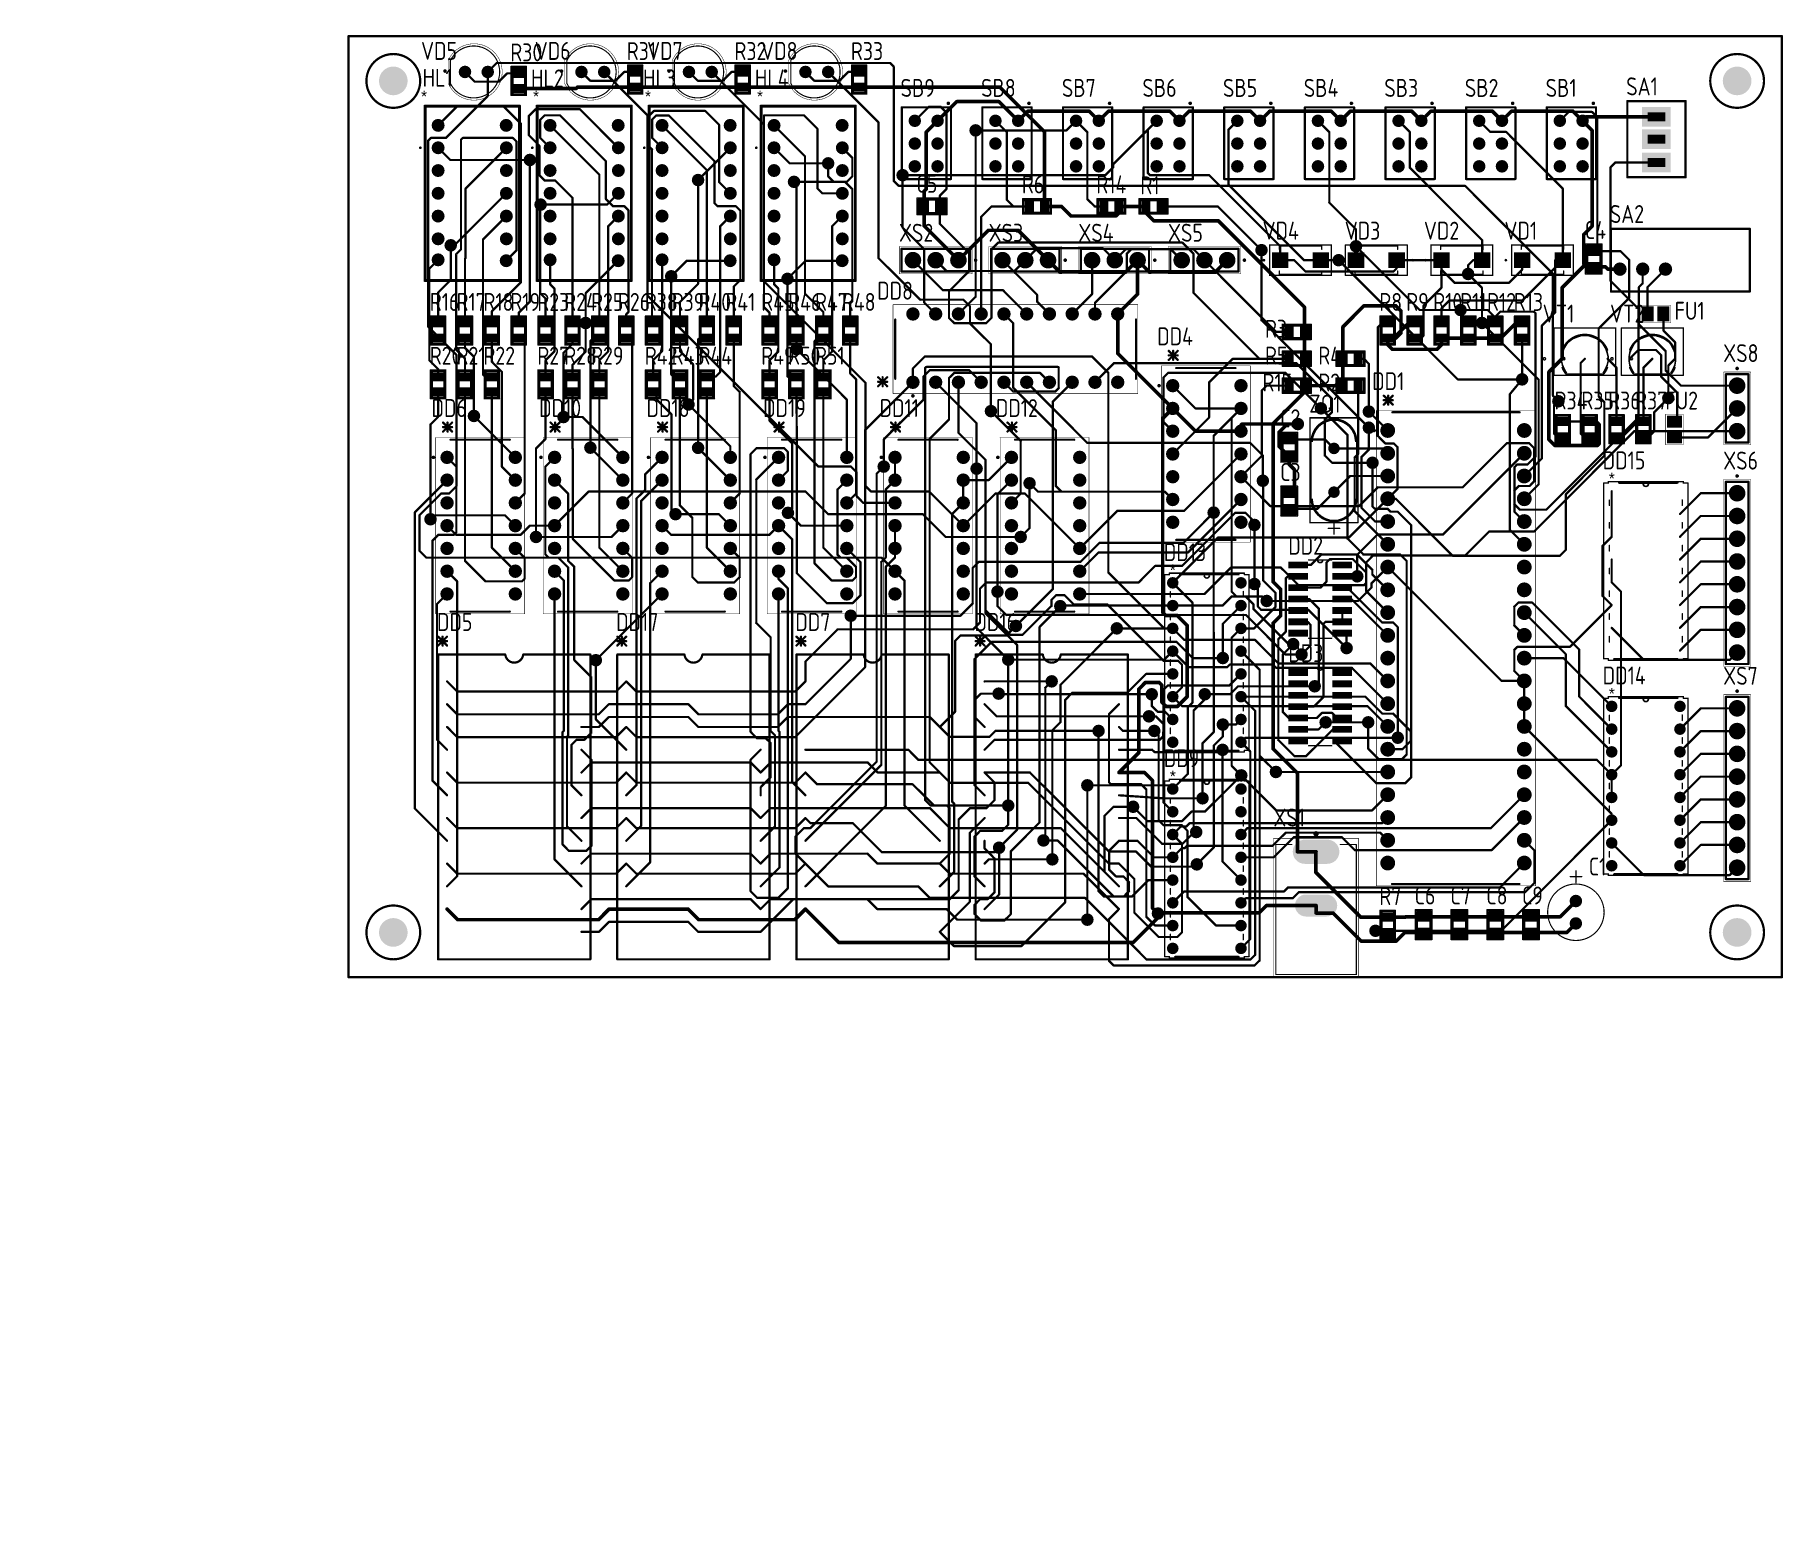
# Model space of a CAD drawing. Header units: millimetres. Extents: x 0 to 841, y 0 to 2540.
# Drawn here: x 0 to 195.1, y 0 to 165.1 of the extents above.
import ezdxf

# ---------------------------------------------------------------- set-up
doc = ezdxf.new("R2010")
doc.units = ezdxf.units.MM
for name, color, linetype in [('BottomLayer', 5, 'Continuous'), ('BottomSolder', 6, 'Continuous'), ('Mechanical13', 56, 'Continuous'), ('Mechanical15', 56, 'Continuous'), ('MultiLayer', 9, 'Continuous'), ('PadHoleLayer', 156, 'Continuous'), ('TopLayer', 1, 'Continuous'), ('TopOverlay', 2, 'Continuous'), ('TopPaste', 8, 'Continuous'), ('TopSolder', 216, 'Continuous'), ('ViaHoleLayer', 16, 'Continuous')]:
    doc.layers.add(name, color=color, linetype=linetype)
doc.styles.add('GOST type A', font='', dxfattribs={"height": 0.2})
doc.styles.get('GOST type A').set_extended_font_data('GOST type A')

msp = doc.modelspace()

# ---------------------------------------------------------------- texts
at = {"layer": 'TopOverlay', "style": 'GOST type A'}
for s, p in [('VD5', (43.1, 162.35)), ('R30', (53.06, 162.18)), ('VD6', (55.79, 162.35)), ('R31', (66.06, 162.33)), ('VD7', (68.33, 162.35)), ('R32', (78.08, 162.33)), ('VD8', (81.06, 162.35)), ('R33', (91.08, 162.33)), ('HL1', (43.27, 159.35)), ('HL2', (55.37, 159.28)), ('HL3', (67.87, 159.28)), ('HL4', (80.36, 159.28)), ('SB9', (96.62, 158.22)), ('SB8', (105.61, 158.22)), ('SB7', (114.63, 158.22)), ('SB6', (123.62, 158.22)), ('SB5', (132.61, 158.22)), ('SB4', (141.63, 158.22)), ('SB3', (150.62, 158.22)), ('SB2', (159.61, 158.22)), ('SB1', (168.63, 158.22)), ('SA1', (177.62, 158.39)), ('C5', (98.4, 147.52)), ('R6', (110.16, 147.45)), ('R14', (118.47, 147.45)), ('R1', (123.39, 147.35)), ('SA2', (175.79, 144.15)), ('XS2', (96.44, 142.06)), ('XS3', (106.45, 142.06)), ('XS4', (116.46, 142.06)), ('XS5', (126.47, 142.06)), ('VD4', (137.03, 142.29)), ('VD3', (146.2, 142.29)), ('VD2', (155.04, 142.29)), ('VD1', (164.03, 142.29)), ('C4', (173, 142.37)), ('DD8', (94.01, 135.59)), ('R16', (44.07, 134.34)), ('R17', (47.06, 134.34)), ('R18', (50.06, 134.34)), ('R19', (53.06, 134.34)), ('R23', (56.08, 134.34)), ('R24', (59.08, 134.34)), ('R25', (62.08, 134.34)), ('R26', (65.07, 134.34)), ('R38', (68.07, 134.34)), ('R39', (71.07, 134.34)), ('R40', (74.06, 134.34)), ('R41', (77.06, 134.34)), ('R45', (81.07, 134.34)), ('R46', (84.07, 134.34)), ('R47', (87.07, 134.34)), ('R48', (90.07, 134.34)), ('R8', (150.06, 134.34)), ('R9', (153.06, 134.34)), ('R10', (156.08, 134.34)), ('R11', (159.08, 134.34)), ('R12', (162.08, 134.34)), ('R13', (165.07, 134.34)), ('VT1', (168.3, 133.04)), ('VT2', (175.82, 133.04)), ('FU1', (183.02, 133.35)), ('R3', (137.3, 131.35)), ('DD4', (125.27, 130.5)), ('R20', (44.07, 128.34)), ('R21', (47.06, 128.34)), ('R22', (50.06, 128.34)), ('R27', (56.08, 128.34)), ('R28', (59.08, 128.34)), ('R29', (62.08, 128.34)), ('R42', (68.07, 128.34)), ('R43', (71.07, 128.34)), ('R44', (74.06, 128.34)), ('R49', (81.07, 128.34)), ('R50', (84.07, 128.34)), ('R51', (87.07, 128.34)), ('R5', (137.3, 128.35)), ('R4', (143.25, 128.35)), ('XS8', (188.44, 128.63)), ('R15', (137.02, 125.35)), ('R2', (143.25, 125.35)), ('DD1', (149.27, 125.5)), ('ZQ1', (142.24, 122.99)), ('R34', (169.62, 123.34)), ('R35', (172.62, 123.34)), ('R36', (175.61, 123.34)), ('R37', (178.61, 123.34)), ('FU2', (181.99, 123.34)), ('DD6', (44.27, 122.5)), ('DD10', (56.28, 122.5)), ('DD18', (68.27, 122.5)), ('DD19', (81.28, 122.5)), ('DD11', (94.28, 122.5)), ('DD12', (107.26, 122.5)), ('C2', (138.99, 121.36)), ('C3', (138.99, 115.37)), ('DD15', (175, 116.66)), ('XS6', (188.44, 116.64)), ('DD13', (126.01, 106.42)), ('DD2', (139.9, 107.14)), ('DD5', (44.88, 98.63)), ('DD17', (64.87, 98.63)), ('DD7', (84.88, 98.63)), ('DD16', (104.87, 98.63)), ('DD3', (139.9, 95.15)), ('DD14', (175, 92.66)), ('XS7', (188.44, 92.63)), ('DD9', (126.01, 83.44)), ('XS1', (138.23, 76.81)), ('C1', (173.44, 71.35)), ('R7', (150.06, 68.05)), ('C6', (154, 68.12)), ('C7', (157.99, 68.12)), ('C8', (162, 68.12)), ('C9', (165.99, 68.12))]:
    msp.add_text(s, height=2, dxfattribs=at).set_placement(p)

# ---------------------------------------------------------------- blocks, each defined once
blk = doc.blocks.new('PJ_037AH_6')
at = {"layer": 'BottomLayer'}
h = blk.add_hatch(color=5, dxfattribs=at)
edge = h.paths.add_edge_path()
edge.add_arc((0, -1.25), 1.25, 180, 360)
edge.add_line((1.25, -1.25), (1.25, 1.25))
edge.add_arc((0, 1.25), 1.25, 0, 180)
edge.add_line((-1.25, 1.25), (-1.25, -1.25))
h = blk.add_hatch(color=5, dxfattribs=at)
edge = h.paths.add_edge_path()
edge.add_arc((6, -1.12), 1.12, 180, 360)
edge.add_line((7.12, -1.12), (7.12, 1.13))
edge.add_arc((6, 1.13), 1.12, 0, 180)
edge.add_line((4.87, 1.13), (4.87, -1.12))
at = {"layer": 'BottomSolder'}
h = blk.add_hatch(color=6, dxfattribs=at)
edge = h.paths.add_edge_path()
edge.add_arc((0, -1.25), 1.35, 180, 360)
edge.add_line((1.35, -1.25), (1.35, 1.25))
edge.add_arc((0, 1.25), 1.35, 0, 180)
edge.add_line((-1.35, 1.25), (-1.35, -1.25))
h = blk.add_hatch(color=6, dxfattribs=at)
edge = h.paths.add_edge_path()
edge.add_arc((6, -1.12), 1.23, 180, 360)
edge.add_line((7.23, -1.12), (7.23, 1.13))
edge.add_arc((6, 1.13), 1.23, 0, 180)
edge.add_line((4.77, 1.13), (4.77, -1.12))
at = {"layer": 'MultiLayer'}
h = blk.add_hatch(color=9, dxfattribs=at)
edge = h.paths.add_edge_path()
edge.add_arc((0, -1.25), 1.25, 180, 360)
edge.add_line((1.25, -1.25), (1.25, 1.25))
edge.add_arc((0, 1.25), 1.25, 0, 180)
edge.add_line((-1.25, 1.25), (-1.25, -1.25))
h = blk.add_hatch(color=9, dxfattribs=at)
edge = h.paths.add_edge_path()
edge.add_arc((6, -1.12), 1.12, 180, 360)
edge.add_line((7.12, -1.12), (7.12, 1.13))
edge.add_arc((6, 1.13), 1.12, 0, 180)
edge.add_line((4.87, 1.13), (4.87, -1.12))
at = {"layer": 'PadHoleLayer'}
for points in [[(-0.5, -1.75), (-0.5, 1.75), (0.5, 1.75), (0.5, -1.75)], [(5.5, -1.5), (5.5, 1.5), (6.5, 1.5), (6.5, -1.5)]]:
    blk.add_hatch(color=156, dxfattribs=at).paths.add_polyline_path(points)
at = {"layer": 'TopLayer'}
h = blk.add_hatch(color=1, dxfattribs=at)
edge = h.paths.add_edge_path()
edge.add_arc((0, -1.25), 1.25, 180, 360)
edge.add_line((1.25, -1.25), (1.25, 1.25))
edge.add_arc((0, 1.25), 1.25, 0, 180)
edge.add_line((-1.25, 1.25), (-1.25, -1.25))
h = blk.add_hatch(color=1, dxfattribs=at)
edge = h.paths.add_edge_path()
edge.add_arc((6, -1.12), 1.12, 180, 360)
edge.add_line((7.12, -1.12), (7.12, 1.13))
edge.add_arc((6, 1.13), 1.12, 0, 180)
edge.add_line((4.87, 1.13), (4.87, -1.12))
at = {"layer": 'TopSolder'}
h = blk.add_hatch(color=216, dxfattribs=at)
edge = h.paths.add_edge_path()
edge.add_arc((0, -1.25), 1.35, 180, 360)
edge.add_line((1.35, -1.25), (1.35, 1.25))
edge.add_arc((0, 1.25), 1.35, 0, 180)
edge.add_line((-1.35, 1.25), (-1.35, -1.25))
h = blk.add_hatch(color=216, dxfattribs=at)
edge = h.paths.add_edge_path()
edge.add_arc((6, -1.12), 1.23, 180, 360)
edge.add_line((7.23, -1.12), (7.23, 1.13))
edge.add_arc((6, 1.13), 1.23, 0, 180)
edge.add_line((4.77, 1.13), (4.77, -1.12))
at = {"layer": 'Mechanical13'}
for points, const_width in [([(-1.85, 0, 1), (-2.15, 0, 1)], 0.3), ([(-2.22, 0, 1), (-2.08, 0, 1)], 0.15), ([(-1.92, 0, 1), (-1.78, 0, 1)], 0.15)]:
    blk.add_lwpolyline(points, format="xyb", close=True, dxfattribs=dict(at, const_width=const_width))
at = {"layer": 'Mechanical15', "const_width": 0.05}
for points in [[(-1.5, -4.75), (-1.5, 4.75)], [(13.95, 4.75), (-1.5, 4.75)], [(13.95, -4.75), (13.95, 4.75)], [(13.95, -4.75), (-1.5, -4.75)]]:
    blk.add_lwpolyline(points, dxfattribs=at)
at = {"layer": 'Mechanical15', "const_width": 0.025}
for points in [[(-1.51, 4.75, 1), (-1.49, 4.75, 1)], [(-1.51, 4.75, 1), (-1.49, 4.75, 1)], [(13.94, 4.75, 1), (13.96, 4.75, 1)], [(13.94, 4.75, 1), (13.96, 4.75, 1)], [(-1.51, -4.75, 1), (-1.49, -4.75, 1)], [(-1.51, -4.75, 1), (-1.49, -4.75, 1)], [(13.94, -4.75, 1), (13.96, -4.75, 1)], [(13.94, -4.75, 1), (13.96, -4.75, 1)]]:
    blk.add_lwpolyline(points, format="xyb", close=True, dxfattribs=at)
at = {"layer": 'TopOverlay', "const_width": 0.127}
for points in [[(-0.8, 2.7), (-0.8, 4.5)], [(13.7, 4.5), (-0.8, 4.5)], [(13.7, -4.5), (13.7, 4.5)], [(-0.8, -4.5), (-0.8, -2.7)], [(13.7, -4.5), (-0.8, -4.5)]]:
    blk.add_lwpolyline(points, dxfattribs=at)
at = {"layer": 'TopOverlay'}
for points, const_width in [([(-0.83, 4.5, 1), (-0.77, 4.5, 1)], 0.0635), ([(-0.83, 4.5, 1), (-0.77, 4.5, 1)], 0.0635), ([(13.67, 4.5, 1), (13.73, 4.5, 1)], 0.0635), ([(13.67, 4.5, 1), (13.73, 4.5, 1)], 0.0635), ([(-0.83, 2.7, 1), (-0.77, 2.7, 1)], 0.0635), ([(-1.85, 0, 1), (-2.15, 0, 1)], 0.3), ([(-2.22, 0, 1), (-2.08, 0, 1)], 0.15), ([(-1.92, 0, 1), (-1.78, 0, 1)], 0.15), ([(-0.83, -2.7, 1), (-0.77, -2.7, 1)], 0.0635), ([(-0.83, -4.5, 1), (-0.77, -4.5, 1)], 0.0635), ([(-0.83, -4.5, 1), (-0.77, -4.5, 1)], 0.0635), ([(13.67, -4.5, 1), (13.73, -4.5, 1)], 0.0635), ([(13.67, -4.5, 1), (13.73, -4.5, 1)], 0.0635)]:
    blk.add_lwpolyline(points, format="xyb", close=True, dxfattribs=dict(at, const_width=const_width))
blk = doc.blocks.new('CRYSTAL_HC49S_MTC_7')
at = {"layer": 'BottomLayer'}
h = blk.add_hatch(color=5, dxfattribs=at)
edge = h.paths.add_edge_path()
edge.add_arc((0, 0), 0.65, 0, 360)
h = blk.add_hatch(color=5, dxfattribs=at)
edge = h.paths.add_edge_path()
edge.add_arc((4.88, 0), 0.65, 0, 360)
at = {"layer": 'BottomSolder'}
h = blk.add_hatch(color=6, dxfattribs=at)
edge = h.paths.add_edge_path()
edge.add_arc((0, 0), 0.65, 0, 360)
h = blk.add_hatch(color=6, dxfattribs=at)
edge = h.paths.add_edge_path()
edge.add_arc((4.88, 0), 0.65, 0, 360)
at = {"layer": 'MultiLayer'}
h = blk.add_hatch(color=9, dxfattribs=at)
edge = h.paths.add_edge_path()
edge.add_arc((0, 0), 0.65, 0, 360)
h = blk.add_hatch(color=9, dxfattribs=at)
edge = h.paths.add_edge_path()
edge.add_arc((4.88, 0), 0.65, 0, 360)
at = {"layer": 'PadHoleLayer'}
h = blk.add_hatch(color=156, dxfattribs=at)
edge = h.paths.add_edge_path()
edge.add_arc((0, 0), 0.4, 0, 360)
h = blk.add_hatch(color=156, dxfattribs=at)
edge = h.paths.add_edge_path()
edge.add_arc((4.88, 0), 0.4, 0, 360)
at = {"layer": 'TopLayer'}
h = blk.add_hatch(color=1, dxfattribs=at)
edge = h.paths.add_edge_path()
edge.add_arc((0, 0), 0.65, 0, 360)
h = blk.add_hatch(color=1, dxfattribs=at)
edge = h.paths.add_edge_path()
edge.add_arc((4.88, 0), 0.65, 0, 360)
at = {"layer": 'TopSolder'}
h = blk.add_hatch(color=216, dxfattribs=at)
edge = h.paths.add_edge_path()
edge.add_arc((0, 0), 0.65, 0, 360)
h = blk.add_hatch(color=216, dxfattribs=at)
edge = h.paths.add_edge_path()
edge.add_arc((4.88, 0), 0.65, 0, 360)
at = {"layer": 'Mechanical13'}
for points in [[(-0.74, -2.43, -1), (-0.74, 2.43)], [(5.61, 2.43, -1), (5.61, -2.43)]]:
    blk.add_lwpolyline(points, format="xyb", dxfattribs=at)
for points in [[(-0.74, 2.43, 1), (-0.74, 2.43, 1)], [(5.61, 2.43, 1), (5.61, 2.43, 1)], [(-0.74, -2.43, 1), (-0.74, -2.43, 1)], [(5.61, -2.43, 1), (5.61, -2.43, 1)]]:
    blk.add_lwpolyline(points, format="xyb", close=True, dxfattribs=at)
at = {"layer": 'Mechanical15', "const_width": 0.152}
for points in [[(-3.41, 2.68), (-3.41, -2.68)], [(-3.41, 2.68), (8.29, 2.68)], [(8.29, 2.68), (8.29, -2.68)], [(-3.41, -2.68), (8.29, -2.68)]]:
    blk.add_lwpolyline(points, dxfattribs=at)
at = {"layer": 'Mechanical15', "const_width": 0.0762}
for points in [[(-3.45, 2.68, 1), (-3.38, 2.68, 1)], [(-3.45, 2.68, 1), (-3.38, 2.68, 1)], [(8.26, 2.68, 1), (8.33, 2.68, 1)], [(8.26, 2.68, 1), (8.33, 2.68, 1)], [(-3.45, -2.68, 1), (-3.38, -2.68, 1)], [(-3.45, -2.68, 1), (-3.38, -2.68, 1)], [(8.26, -2.68, 1), (8.33, -2.68, 1)], [(8.26, -2.68, 1), (8.33, -2.68, 1)]]:
    blk.add_lwpolyline(points, format="xyb", close=True, dxfattribs=at)
at = {"layer": 'TopOverlay', "const_width": 0.152}
for points in [[(-0.74, -2.55, -1), (-0.74, 2.55)], [(5.61, 2.55, -0.414214), (8.17, 0)], [(8.17, 0, -0.414214), (5.61, -2.55)]]:
    blk.add_lwpolyline(points, format="xyb", dxfattribs=at)
for points in [[(-0.74, 2.55), (5.61, 2.55)], [(-4.68, 0), (-3.41, 0)], [(-4.05, 0.63), (-4.05, -0.64)], [(-0.74, -2.55), (5.61, -2.55)]]:
    blk.add_lwpolyline(points, dxfattribs=at)
at = {"layer": 'TopOverlay', "const_width": 0.0762}
for points in [[(-0.77, 2.55, 1), (-0.7, 2.55, 1)], [(-0.77, 2.55, 1), (-0.7, 2.55, 1)], [(5.58, 2.55, 1), (5.65, 2.55, 1)], [(5.58, 2.55, 1), (5.65, 2.55, 1)], [(-4.72, 0, 1), (-4.65, 0, 1)], [(-4.09, 0.63, 1), (-4.01, 0.63, 1)], [(-3.45, 0, 1), (-3.38, 0, 1)], [(8.13, 0, 1), (8.21, 0, 1)], [(8.13, 0, 1), (8.21, 0, 1)], [(-4.09, -0.64, 1), (-4.01, -0.64, 1)], [(-0.77, -2.55, 1), (-0.7, -2.55, 1)], [(-0.77, -2.55, 1), (-0.7, -2.55, 1)], [(5.58, -2.55, 1), (5.65, -2.55, 1)], [(5.58, -2.55, 1), (5.65, -2.55, 1)]]:
    blk.add_lwpolyline(points, format="xyb", close=True, dxfattribs=at)
blk = doc.blocks.new('CONN_3PIN_TSW_103_05_G_S_8')
at = {"layer": 'BottomLayer'}
h = blk.add_hatch(color=5, dxfattribs=at)
edge = h.paths.add_edge_path()
edge.add_arc((0, 0), 0.825, 0, 360)
h = blk.add_hatch(color=5, dxfattribs=at)
edge = h.paths.add_edge_path()
edge.add_arc((2.54, 0), 0.825, 0, 360)
h = blk.add_hatch(color=5, dxfattribs=at)
edge = h.paths.add_edge_path()
edge.add_arc((5.08, 0), 0.825, 0, 360)
at = {"layer": 'BottomSolder'}
h = blk.add_hatch(color=6, dxfattribs=at)
edge = h.paths.add_edge_path()
edge.add_arc((0, 0), 0.927, 0, 360)
h = blk.add_hatch(color=6, dxfattribs=at)
edge = h.paths.add_edge_path()
edge.add_arc((2.54, 0), 0.927, 0, 360)
h = blk.add_hatch(color=6, dxfattribs=at)
edge = h.paths.add_edge_path()
edge.add_arc((5.08, 0), 0.927, 0, 360)
at = {"layer": 'MultiLayer'}
h = blk.add_hatch(color=9, dxfattribs=at)
edge = h.paths.add_edge_path()
edge.add_arc((0, 0), 0.825, 0, 360)
h = blk.add_hatch(color=9, dxfattribs=at)
edge = h.paths.add_edge_path()
edge.add_arc((2.54, 0), 0.825, 0, 360)
h = blk.add_hatch(color=9, dxfattribs=at)
edge = h.paths.add_edge_path()
edge.add_arc((5.08, 0), 0.825, 0, 360)
at = {"layer": 'PadHoleLayer'}
h = blk.add_hatch(color=156, dxfattribs=at)
edge = h.paths.add_edge_path()
edge.add_arc((0, 0), 0.55, 0, 360)
h = blk.add_hatch(color=156, dxfattribs=at)
edge = h.paths.add_edge_path()
edge.add_arc((2.54, 0), 0.55, 0, 360)
h = blk.add_hatch(color=156, dxfattribs=at)
edge = h.paths.add_edge_path()
edge.add_arc((5.08, 0), 0.55, 0, 360)
at = {"layer": 'TopLayer'}
h = blk.add_hatch(color=1, dxfattribs=at)
edge = h.paths.add_edge_path()
edge.add_arc((0, 0), 0.825, 0, 360)
h = blk.add_hatch(color=1, dxfattribs=at)
edge = h.paths.add_edge_path()
edge.add_arc((2.54, 0), 0.825, 0, 360)
h = blk.add_hatch(color=1, dxfattribs=at)
edge = h.paths.add_edge_path()
edge.add_arc((5.08, 0), 0.825, 0, 360)
at = {"layer": 'TopSolder'}
h = blk.add_hatch(color=216, dxfattribs=at)
edge = h.paths.add_edge_path()
edge.add_arc((0, 0), 0.927, 0, 360)
h = blk.add_hatch(color=216, dxfattribs=at)
edge = h.paths.add_edge_path()
edge.add_arc((2.54, 0), 0.927, 0, 360)
h = blk.add_hatch(color=216, dxfattribs=at)
edge = h.paths.add_edge_path()
edge.add_arc((5.08, 0), 0.927, 0, 360)
at = {"layer": 'Mechanical13'}
for points, const_width in [([(-1.82, 0, 1), (-2.02, 0, 1)], 0.2), ([(-2.07, 0, 1), (-1.97, 0, 1)], 0.1), ([(-1.87, 0, 1), (-1.77, 0, 1)], 0.1)]:
    blk.add_lwpolyline(points, format="xyb", close=True, dxfattribs=dict(at, const_width=const_width))
at = {"layer": 'Mechanical15', "const_width": 0.05}
for points in [[(6.6, 1.52), (-1.52, 1.52)], [(-1.52, -1.52), (-1.52, 1.52)], [(6.6, -1.52), (6.6, 1.52)], [(6.6, -1.52), (-1.52, -1.52)]]:
    blk.add_lwpolyline(points, dxfattribs=at)
at = {"layer": 'Mechanical15', "const_width": 0.025}
for points in [[(-1.53, 1.52, 1), (-1.51, 1.52, 1)], [(-1.53, 1.52, 1), (-1.51, 1.52, 1)], [(6.59, 1.52, 1), (6.61, 1.52, 1)], [(6.59, 1.52, 1), (6.61, 1.52, 1)], [(-1.53, -1.52, 1), (-1.51, -1.52, 1)], [(-1.53, -1.52, 1), (-1.51, -1.52, 1)], [(6.59, -1.52, 1), (6.61, -1.52, 1)], [(6.59, -1.52, 1), (6.61, -1.52, 1)]]:
    blk.add_lwpolyline(points, format="xyb", close=True, dxfattribs=at)
at = {"layer": 'TopOverlay'}
for points, const_width in [([(-1.82, 0, 1), (-2.02, 0, 1)], 0.2), ([(-2.07, 0, 1), (-1.97, 0, 1)], 0.1), ([(-1.87, 0, 1), (-1.77, 0, 1)], 0.1), ([(-1.33, 1.27, 1), (-1.21, 1.27, 1)], 0.125), ([(-1.33, 1.27, 1), (-1.21, 1.27, 1)], 0.125), ([(6.29, 1.27, 1), (6.41, 1.27, 1)], 0.125), ([(6.29, 1.27, 1), (6.41, 1.27, 1)], 0.125), ([(-1.33, -1.27, 1), (-1.21, -1.27, 1)], 0.125), ([(-1.33, -1.27, 1), (-1.21, -1.27, 1)], 0.125), ([(6.29, -1.27, 1), (6.41, -1.27, 1)], 0.125), ([(6.29, -1.27, 1), (6.41, -1.27, 1)], 0.125)]:
    blk.add_lwpolyline(points, format="xyb", close=True, dxfattribs=dict(at, const_width=const_width))
at = {"layer": 'TopOverlay', "const_width": 0.25}
for points in [[(6.35, 1.27), (-1.27, 1.27)], [(-1.27, -1.27), (-1.27, 1.27)], [(6.35, -1.27), (6.35, 1.27)], [(6.35, -1.27), (-1.27, -1.27)]]:
    blk.add_lwpolyline(points, dxfattribs=at)
blk = doc.blocks.new('CONN_8PIN_TSW_108_05_G_S_9')
at = {"layer": 'BottomLayer'}
h = blk.add_hatch(color=5, dxfattribs=at)
edge = h.paths.add_edge_path()
edge.add_arc((0, 0), 0.825, 0, 360)
h = blk.add_hatch(color=5, dxfattribs=at)
edge = h.paths.add_edge_path()
edge.add_arc((2.54, 0), 0.825, 0, 360)
h = blk.add_hatch(color=5, dxfattribs=at)
edge = h.paths.add_edge_path()
edge.add_arc((5.08, 0), 0.825, 0, 360)
h = blk.add_hatch(color=5, dxfattribs=at)
edge = h.paths.add_edge_path()
edge.add_arc((7.62, 0), 0.825, 0, 360)
h = blk.add_hatch(color=5, dxfattribs=at)
edge = h.paths.add_edge_path()
edge.add_arc((10.16, 0), 0.825, 0, 360)
h = blk.add_hatch(color=5, dxfattribs=at)
edge = h.paths.add_edge_path()
edge.add_arc((12.7, 0), 0.825, 0, 360)
h = blk.add_hatch(color=5, dxfattribs=at)
edge = h.paths.add_edge_path()
edge.add_arc((15.24, 0), 0.825, 0, 360)
h = blk.add_hatch(color=5, dxfattribs=at)
edge = h.paths.add_edge_path()
edge.add_arc((17.78, 0), 0.825, 0, 360)
at = {"layer": 'BottomSolder'}
h = blk.add_hatch(color=6, dxfattribs=at)
edge = h.paths.add_edge_path()
edge.add_arc((0, 0), 0.927, 0, 360)
h = blk.add_hatch(color=6, dxfattribs=at)
edge = h.paths.add_edge_path()
edge.add_arc((2.54, 0), 0.927, 0, 360)
h = blk.add_hatch(color=6, dxfattribs=at)
edge = h.paths.add_edge_path()
edge.add_arc((5.08, 0), 0.927, 0, 360)
h = blk.add_hatch(color=6, dxfattribs=at)
edge = h.paths.add_edge_path()
edge.add_arc((7.62, 0), 0.927, 0, 360)
h = blk.add_hatch(color=6, dxfattribs=at)
edge = h.paths.add_edge_path()
edge.add_arc((10.16, 0), 0.927, 0, 360)
h = blk.add_hatch(color=6, dxfattribs=at)
edge = h.paths.add_edge_path()
edge.add_arc((12.7, 0), 0.927, 0, 360)
h = blk.add_hatch(color=6, dxfattribs=at)
edge = h.paths.add_edge_path()
edge.add_arc((15.24, 0), 0.927, 0, 360)
h = blk.add_hatch(color=6, dxfattribs=at)
edge = h.paths.add_edge_path()
edge.add_arc((17.78, 0), 0.927, 0, 360)
at = {"layer": 'MultiLayer'}
h = blk.add_hatch(color=9, dxfattribs=at)
edge = h.paths.add_edge_path()
edge.add_arc((0, 0), 0.825, 0, 360)
h = blk.add_hatch(color=9, dxfattribs=at)
edge = h.paths.add_edge_path()
edge.add_arc((2.54, 0), 0.825, 0, 360)
h = blk.add_hatch(color=9, dxfattribs=at)
edge = h.paths.add_edge_path()
edge.add_arc((5.08, 0), 0.825, 0, 360)
h = blk.add_hatch(color=9, dxfattribs=at)
edge = h.paths.add_edge_path()
edge.add_arc((7.62, 0), 0.825, 0, 360)
h = blk.add_hatch(color=9, dxfattribs=at)
edge = h.paths.add_edge_path()
edge.add_arc((10.16, 0), 0.825, 0, 360)
h = blk.add_hatch(color=9, dxfattribs=at)
edge = h.paths.add_edge_path()
edge.add_arc((12.7, 0), 0.825, 0, 360)
h = blk.add_hatch(color=9, dxfattribs=at)
edge = h.paths.add_edge_path()
edge.add_arc((15.24, 0), 0.825, 0, 360)
h = blk.add_hatch(color=9, dxfattribs=at)
edge = h.paths.add_edge_path()
edge.add_arc((17.78, 0), 0.825, 0, 360)
at = {"layer": 'PadHoleLayer'}
h = blk.add_hatch(color=156, dxfattribs=at)
edge = h.paths.add_edge_path()
edge.add_arc((0, 0), 0.55, 0, 360)
h = blk.add_hatch(color=156, dxfattribs=at)
edge = h.paths.add_edge_path()
edge.add_arc((2.54, 0), 0.55, 0, 360)
h = blk.add_hatch(color=156, dxfattribs=at)
edge = h.paths.add_edge_path()
edge.add_arc((5.08, 0), 0.55, 0, 360)
h = blk.add_hatch(color=156, dxfattribs=at)
edge = h.paths.add_edge_path()
edge.add_arc((7.62, 0), 0.55, 0, 360)
h = blk.add_hatch(color=156, dxfattribs=at)
edge = h.paths.add_edge_path()
edge.add_arc((10.16, 0), 0.55, 0, 360)
h = blk.add_hatch(color=156, dxfattribs=at)
edge = h.paths.add_edge_path()
edge.add_arc((12.7, 0), 0.55, 0, 360)
h = blk.add_hatch(color=156, dxfattribs=at)
edge = h.paths.add_edge_path()
edge.add_arc((15.24, 0), 0.55, 0, 360)
h = blk.add_hatch(color=156, dxfattribs=at)
edge = h.paths.add_edge_path()
edge.add_arc((17.78, 0), 0.55, 0, 360)
at = {"layer": 'TopLayer'}
h = blk.add_hatch(color=1, dxfattribs=at)
edge = h.paths.add_edge_path()
edge.add_arc((0, 0), 0.825, 0, 360)
h = blk.add_hatch(color=1, dxfattribs=at)
edge = h.paths.add_edge_path()
edge.add_arc((2.54, 0), 0.825, 0, 360)
h = blk.add_hatch(color=1, dxfattribs=at)
edge = h.paths.add_edge_path()
edge.add_arc((5.08, 0), 0.825, 0, 360)
h = blk.add_hatch(color=1, dxfattribs=at)
edge = h.paths.add_edge_path()
edge.add_arc((7.62, 0), 0.825, 0, 360)
h = blk.add_hatch(color=1, dxfattribs=at)
edge = h.paths.add_edge_path()
edge.add_arc((10.16, 0), 0.825, 0, 360)
h = blk.add_hatch(color=1, dxfattribs=at)
edge = h.paths.add_edge_path()
edge.add_arc((12.7, 0), 0.825, 0, 360)
h = blk.add_hatch(color=1, dxfattribs=at)
edge = h.paths.add_edge_path()
edge.add_arc((15.24, 0), 0.825, 0, 360)
h = blk.add_hatch(color=1, dxfattribs=at)
edge = h.paths.add_edge_path()
edge.add_arc((17.78, 0), 0.825, 0, 360)
at = {"layer": 'TopSolder'}
h = blk.add_hatch(color=216, dxfattribs=at)
edge = h.paths.add_edge_path()
edge.add_arc((0, 0), 0.927, 0, 360)
h = blk.add_hatch(color=216, dxfattribs=at)
edge = h.paths.add_edge_path()
edge.add_arc((2.54, 0), 0.927, 0, 360)
h = blk.add_hatch(color=216, dxfattribs=at)
edge = h.paths.add_edge_path()
edge.add_arc((5.08, 0), 0.927, 0, 360)
h = blk.add_hatch(color=216, dxfattribs=at)
edge = h.paths.add_edge_path()
edge.add_arc((7.62, 0), 0.927, 0, 360)
h = blk.add_hatch(color=216, dxfattribs=at)
edge = h.paths.add_edge_path()
edge.add_arc((10.16, 0), 0.927, 0, 360)
h = blk.add_hatch(color=216, dxfattribs=at)
edge = h.paths.add_edge_path()
edge.add_arc((12.7, 0), 0.927, 0, 360)
h = blk.add_hatch(color=216, dxfattribs=at)
edge = h.paths.add_edge_path()
edge.add_arc((15.24, 0), 0.927, 0, 360)
h = blk.add_hatch(color=216, dxfattribs=at)
edge = h.paths.add_edge_path()
edge.add_arc((17.78, 0), 0.927, 0, 360)
at = {"layer": 'Mechanical13'}
for points, const_width in [([(-1.82, 0, 1), (-2.02, 0, 1)], 0.2), ([(-2.07, 0, 1), (-1.97, 0, 1)], 0.1), ([(-1.87, 0, 1), (-1.77, 0, 1)], 0.1)]:
    blk.add_lwpolyline(points, format="xyb", close=True, dxfattribs=dict(at, const_width=const_width))
at = {"layer": 'Mechanical15', "const_width": 0.05}
for points in [[(19.3, 1.52), (-1.52, 1.52)], [(-1.52, -1.52), (-1.52, 1.52)], [(19.3, -1.52), (19.3, 1.52)], [(19.3, -1.52), (-1.52, -1.52)]]:
    blk.add_lwpolyline(points, dxfattribs=at)
at = {"layer": 'Mechanical15', "const_width": 0.025}
for points in [[(-1.53, 1.52, 1), (-1.51, 1.52, 1)], [(-1.53, 1.52, 1), (-1.51, 1.52, 1)], [(19.29, 1.52, 1), (19.31, 1.52, 1)], [(19.29, 1.52, 1), (19.31, 1.52, 1)], [(-1.53, -1.52, 1), (-1.51, -1.52, 1)], [(-1.53, -1.52, 1), (-1.51, -1.52, 1)], [(19.29, -1.52, 1), (19.31, -1.52, 1)], [(19.29, -1.52, 1), (19.31, -1.52, 1)]]:
    blk.add_lwpolyline(points, format="xyb", close=True, dxfattribs=at)
at = {"layer": 'TopOverlay'}
for points, const_width in [([(-1.82, 0, 1), (-2.02, 0, 1)], 0.2), ([(-2.07, 0, 1), (-1.97, 0, 1)], 0.1), ([(-1.87, 0, 1), (-1.77, 0, 1)], 0.1), ([(-1.33, 1.27, 1), (-1.21, 1.27, 1)], 0.125), ([(-1.33, 1.27, 1), (-1.21, 1.27, 1)], 0.125), ([(18.99, 1.27, 1), (19.11, 1.27, 1)], 0.125), ([(18.99, 1.27, 1), (19.11, 1.27, 1)], 0.125), ([(-1.33, -1.27, 1), (-1.21, -1.27, 1)], 0.125), ([(-1.33, -1.27, 1), (-1.21, -1.27, 1)], 0.125), ([(18.99, -1.27, 1), (19.11, -1.27, 1)], 0.125), ([(18.99, -1.27, 1), (19.11, -1.27, 1)], 0.125)]:
    blk.add_lwpolyline(points, format="xyb", close=True, dxfattribs=dict(at, const_width=const_width))
at = {"layer": 'TopOverlay', "const_width": 0.25}
for points in [[(19.05, 1.27), (-1.27, 1.27)], [(-1.27, -1.27), (-1.27, 1.27)], [(19.05, -1.27), (19.05, 1.27)], [(19.05, -1.27), (-1.27, -1.27)]]:
    blk.add_lwpolyline(points, dxfattribs=at)
blk = doc.blocks.new('CONN_8PIN_TSW_108_05_G_S_10')
at = {"layer": 'BottomLayer'}
h = blk.add_hatch(color=5, dxfattribs=at)
edge = h.paths.add_edge_path()
edge.add_arc((0, 0), 0.825, 0, 360)
h = blk.add_hatch(color=5, dxfattribs=at)
edge = h.paths.add_edge_path()
edge.add_arc((2.54, 0), 0.825, 0, 360)
h = blk.add_hatch(color=5, dxfattribs=at)
edge = h.paths.add_edge_path()
edge.add_arc((5.08, 0), 0.825, 0, 360)
h = blk.add_hatch(color=5, dxfattribs=at)
edge = h.paths.add_edge_path()
edge.add_arc((7.62, 0), 0.825, 0, 360)
h = blk.add_hatch(color=5, dxfattribs=at)
edge = h.paths.add_edge_path()
edge.add_arc((10.16, 0), 0.825, 0, 360)
h = blk.add_hatch(color=5, dxfattribs=at)
edge = h.paths.add_edge_path()
edge.add_arc((12.7, 0), 0.825, 0, 360)
h = blk.add_hatch(color=5, dxfattribs=at)
edge = h.paths.add_edge_path()
edge.add_arc((15.24, 0), 0.825, 0, 360)
h = blk.add_hatch(color=5, dxfattribs=at)
edge = h.paths.add_edge_path()
edge.add_arc((17.78, 0), 0.825, 0, 360)
at = {"layer": 'BottomSolder'}
h = blk.add_hatch(color=6, dxfattribs=at)
edge = h.paths.add_edge_path()
edge.add_arc((0, 0), 0.927, 0, 360)
h = blk.add_hatch(color=6, dxfattribs=at)
edge = h.paths.add_edge_path()
edge.add_arc((2.54, 0), 0.927, 0, 360)
h = blk.add_hatch(color=6, dxfattribs=at)
edge = h.paths.add_edge_path()
edge.add_arc((5.08, 0), 0.927, 0, 360)
h = blk.add_hatch(color=6, dxfattribs=at)
edge = h.paths.add_edge_path()
edge.add_arc((7.62, 0), 0.927, 0, 360)
h = blk.add_hatch(color=6, dxfattribs=at)
edge = h.paths.add_edge_path()
edge.add_arc((10.16, 0), 0.927, 0, 360)
h = blk.add_hatch(color=6, dxfattribs=at)
edge = h.paths.add_edge_path()
edge.add_arc((12.7, 0), 0.927, 0, 360)
h = blk.add_hatch(color=6, dxfattribs=at)
edge = h.paths.add_edge_path()
edge.add_arc((15.24, 0), 0.927, 0, 360)
h = blk.add_hatch(color=6, dxfattribs=at)
edge = h.paths.add_edge_path()
edge.add_arc((17.78, 0), 0.927, 0, 360)
at = {"layer": 'MultiLayer'}
h = blk.add_hatch(color=9, dxfattribs=at)
edge = h.paths.add_edge_path()
edge.add_arc((0, 0), 0.825, 0, 360)
h = blk.add_hatch(color=9, dxfattribs=at)
edge = h.paths.add_edge_path()
edge.add_arc((2.54, 0), 0.825, 0, 360)
h = blk.add_hatch(color=9, dxfattribs=at)
edge = h.paths.add_edge_path()
edge.add_arc((5.08, 0), 0.825, 0, 360)
h = blk.add_hatch(color=9, dxfattribs=at)
edge = h.paths.add_edge_path()
edge.add_arc((7.62, 0), 0.825, 0, 360)
h = blk.add_hatch(color=9, dxfattribs=at)
edge = h.paths.add_edge_path()
edge.add_arc((10.16, 0), 0.825, 0, 360)
h = blk.add_hatch(color=9, dxfattribs=at)
edge = h.paths.add_edge_path()
edge.add_arc((12.7, 0), 0.825, 0, 360)
h = blk.add_hatch(color=9, dxfattribs=at)
edge = h.paths.add_edge_path()
edge.add_arc((15.24, 0), 0.825, 0, 360)
h = blk.add_hatch(color=9, dxfattribs=at)
edge = h.paths.add_edge_path()
edge.add_arc((17.78, 0), 0.825, 0, 360)
at = {"layer": 'PadHoleLayer'}
h = blk.add_hatch(color=156, dxfattribs=at)
edge = h.paths.add_edge_path()
edge.add_arc((0, 0), 0.55, 0, 360)
h = blk.add_hatch(color=156, dxfattribs=at)
edge = h.paths.add_edge_path()
edge.add_arc((2.54, 0), 0.55, 0, 360)
h = blk.add_hatch(color=156, dxfattribs=at)
edge = h.paths.add_edge_path()
edge.add_arc((5.08, 0), 0.55, 0, 360)
h = blk.add_hatch(color=156, dxfattribs=at)
edge = h.paths.add_edge_path()
edge.add_arc((7.62, 0), 0.55, 0, 360)
h = blk.add_hatch(color=156, dxfattribs=at)
edge = h.paths.add_edge_path()
edge.add_arc((10.16, 0), 0.55, 0, 360)
h = blk.add_hatch(color=156, dxfattribs=at)
edge = h.paths.add_edge_path()
edge.add_arc((12.7, 0), 0.55, 0, 360)
h = blk.add_hatch(color=156, dxfattribs=at)
edge = h.paths.add_edge_path()
edge.add_arc((15.24, 0), 0.55, 0, 360)
h = blk.add_hatch(color=156, dxfattribs=at)
edge = h.paths.add_edge_path()
edge.add_arc((17.78, 0), 0.55, 0, 360)
at = {"layer": 'TopLayer'}
h = blk.add_hatch(color=1, dxfattribs=at)
edge = h.paths.add_edge_path()
edge.add_arc((0, 0), 0.825, 0, 360)
h = blk.add_hatch(color=1, dxfattribs=at)
edge = h.paths.add_edge_path()
edge.add_arc((2.54, 0), 0.825, 0, 360)
h = blk.add_hatch(color=1, dxfattribs=at)
edge = h.paths.add_edge_path()
edge.add_arc((5.08, 0), 0.825, 0, 360)
h = blk.add_hatch(color=1, dxfattribs=at)
edge = h.paths.add_edge_path()
edge.add_arc((7.62, 0), 0.825, 0, 360)
h = blk.add_hatch(color=1, dxfattribs=at)
edge = h.paths.add_edge_path()
edge.add_arc((10.16, 0), 0.825, 0, 360)
h = blk.add_hatch(color=1, dxfattribs=at)
edge = h.paths.add_edge_path()
edge.add_arc((12.7, 0), 0.825, 0, 360)
h = blk.add_hatch(color=1, dxfattribs=at)
edge = h.paths.add_edge_path()
edge.add_arc((15.24, 0), 0.825, 0, 360)
h = blk.add_hatch(color=1, dxfattribs=at)
edge = h.paths.add_edge_path()
edge.add_arc((17.78, 0), 0.825, 0, 360)
at = {"layer": 'TopSolder'}
h = blk.add_hatch(color=216, dxfattribs=at)
edge = h.paths.add_edge_path()
edge.add_arc((0, 0), 0.927, 0, 360)
h = blk.add_hatch(color=216, dxfattribs=at)
edge = h.paths.add_edge_path()
edge.add_arc((2.54, 0), 0.927, 0, 360)
h = blk.add_hatch(color=216, dxfattribs=at)
edge = h.paths.add_edge_path()
edge.add_arc((5.08, 0), 0.927, 0, 360)
h = blk.add_hatch(color=216, dxfattribs=at)
edge = h.paths.add_edge_path()
edge.add_arc((7.62, 0), 0.927, 0, 360)
h = blk.add_hatch(color=216, dxfattribs=at)
edge = h.paths.add_edge_path()
edge.add_arc((10.16, 0), 0.927, 0, 360)
h = blk.add_hatch(color=216, dxfattribs=at)
edge = h.paths.add_edge_path()
edge.add_arc((12.7, 0), 0.927, 0, 360)
h = blk.add_hatch(color=216, dxfattribs=at)
edge = h.paths.add_edge_path()
edge.add_arc((15.24, 0), 0.927, 0, 360)
h = blk.add_hatch(color=216, dxfattribs=at)
edge = h.paths.add_edge_path()
edge.add_arc((17.78, 0), 0.927, 0, 360)
at = {"layer": 'Mechanical13'}
for points, const_width in [([(-1.82, 0, 1), (-2.02, 0, 1)], 0.2), ([(-2.07, 0, 1), (-1.97, 0, 1)], 0.1), ([(-1.87, 0, 1), (-1.77, 0, 1)], 0.1)]:
    blk.add_lwpolyline(points, format="xyb", close=True, dxfattribs=dict(at, const_width=const_width))
at = {"layer": 'Mechanical15', "const_width": 0.05}
for points in [[(19.3, 1.52), (-1.52, 1.52)], [(-1.52, -1.52), (-1.52, 1.52)], [(19.3, -1.52), (19.3, 1.52)], [(19.3, -1.52), (-1.52, -1.52)]]:
    blk.add_lwpolyline(points, dxfattribs=at)
at = {"layer": 'Mechanical15', "const_width": 0.025}
for points in [[(-1.53, 1.52, 1), (-1.51, 1.52, 1)], [(-1.53, 1.52, 1), (-1.51, 1.52, 1)], [(19.29, 1.52, 1), (19.31, 1.52, 1)], [(19.29, 1.52, 1), (19.31, 1.52, 1)], [(-1.53, -1.52, 1), (-1.51, -1.52, 1)], [(-1.53, -1.52, 1), (-1.51, -1.52, 1)], [(19.29, -1.52, 1), (19.31, -1.52, 1)], [(19.29, -1.52, 1), (19.31, -1.52, 1)]]:
    blk.add_lwpolyline(points, format="xyb", close=True, dxfattribs=at)
at = {"layer": 'TopOverlay'}
for points, const_width in [([(-1.82, 0, 1), (-2.02, 0, 1)], 0.2), ([(-2.07, 0, 1), (-1.97, 0, 1)], 0.1), ([(-1.87, 0, 1), (-1.77, 0, 1)], 0.1), ([(-1.33, 1.27, 1), (-1.21, 1.27, 1)], 0.125), ([(-1.33, 1.27, 1), (-1.21, 1.27, 1)], 0.125), ([(18.99, 1.27, 1), (19.11, 1.27, 1)], 0.125), ([(18.99, 1.27, 1), (19.11, 1.27, 1)], 0.125), ([(-1.33, -1.27, 1), (-1.21, -1.27, 1)], 0.125), ([(-1.33, -1.27, 1), (-1.21, -1.27, 1)], 0.125), ([(18.99, -1.27, 1), (19.11, -1.27, 1)], 0.125), ([(18.99, -1.27, 1), (19.11, -1.27, 1)], 0.125)]:
    blk.add_lwpolyline(points, format="xyb", close=True, dxfattribs=dict(at, const_width=const_width))
at = {"layer": 'TopOverlay', "const_width": 0.25}
for points in [[(19.05, 1.27), (-1.27, 1.27)], [(-1.27, -1.27), (-1.27, 1.27)], [(19.05, -1.27), (19.05, 1.27)], [(19.05, -1.27), (-1.27, -1.27)]]:
    blk.add_lwpolyline(points, dxfattribs=at)
blk = doc.blocks.new('CONN_3PIN_TSW_103_05_G_S_11')
at = {"layer": 'BottomLayer'}
h = blk.add_hatch(color=5, dxfattribs=at)
edge = h.paths.add_edge_path()
edge.add_arc((0, 0), 0.825, 0, 360)
h = blk.add_hatch(color=5, dxfattribs=at)
edge = h.paths.add_edge_path()
edge.add_arc((2.54, 0), 0.825, 0, 360)
h = blk.add_hatch(color=5, dxfattribs=at)
edge = h.paths.add_edge_path()
edge.add_arc((5.08, 0), 0.825, 0, 360)
at = {"layer": 'BottomSolder'}
h = blk.add_hatch(color=6, dxfattribs=at)
edge = h.paths.add_edge_path()
edge.add_arc((0, 0), 0.927, 0, 360)
h = blk.add_hatch(color=6, dxfattribs=at)
edge = h.paths.add_edge_path()
edge.add_arc((2.54, 0), 0.927, 0, 360)
h = blk.add_hatch(color=6, dxfattribs=at)
edge = h.paths.add_edge_path()
edge.add_arc((5.08, 0), 0.927, 0, 360)
at = {"layer": 'MultiLayer'}
h = blk.add_hatch(color=9, dxfattribs=at)
edge = h.paths.add_edge_path()
edge.add_arc((0, 0), 0.825, 0, 360)
h = blk.add_hatch(color=9, dxfattribs=at)
edge = h.paths.add_edge_path()
edge.add_arc((2.54, 0), 0.825, 0, 360)
h = blk.add_hatch(color=9, dxfattribs=at)
edge = h.paths.add_edge_path()
edge.add_arc((5.08, 0), 0.825, 0, 360)
at = {"layer": 'PadHoleLayer'}
h = blk.add_hatch(color=156, dxfattribs=at)
edge = h.paths.add_edge_path()
edge.add_arc((0, 0), 0.55, 0, 360)
h = blk.add_hatch(color=156, dxfattribs=at)
edge = h.paths.add_edge_path()
edge.add_arc((2.54, 0), 0.55, 0, 360)
h = blk.add_hatch(color=156, dxfattribs=at)
edge = h.paths.add_edge_path()
edge.add_arc((5.08, 0), 0.55, 0, 360)
at = {"layer": 'TopLayer'}
h = blk.add_hatch(color=1, dxfattribs=at)
edge = h.paths.add_edge_path()
edge.add_arc((0, 0), 0.825, 0, 360)
h = blk.add_hatch(color=1, dxfattribs=at)
edge = h.paths.add_edge_path()
edge.add_arc((2.54, 0), 0.825, 0, 360)
h = blk.add_hatch(color=1, dxfattribs=at)
edge = h.paths.add_edge_path()
edge.add_arc((5.08, 0), 0.825, 0, 360)
at = {"layer": 'TopSolder'}
h = blk.add_hatch(color=216, dxfattribs=at)
edge = h.paths.add_edge_path()
edge.add_arc((0, 0), 0.927, 0, 360)
h = blk.add_hatch(color=216, dxfattribs=at)
edge = h.paths.add_edge_path()
edge.add_arc((2.54, 0), 0.927, 0, 360)
h = blk.add_hatch(color=216, dxfattribs=at)
edge = h.paths.add_edge_path()
edge.add_arc((5.08, 0), 0.927, 0, 360)
at = {"layer": 'Mechanical13'}
for points, const_width in [([(-1.82, 0, 1), (-2.02, 0, 1)], 0.2), ([(-2.07, 0, 1), (-1.97, 0, 1)], 0.1), ([(-1.87, 0, 1), (-1.77, 0, 1)], 0.1)]:
    blk.add_lwpolyline(points, format="xyb", close=True, dxfattribs=dict(at, const_width=const_width))
at = {"layer": 'Mechanical15', "const_width": 0.05}
for points in [[(6.6, 1.52), (-1.52, 1.52)], [(-1.52, 1.52), (-1.52, -1.52)], [(6.6, 1.52), (6.6, -1.52)], [(6.6, -1.52), (-1.52, -1.52)]]:
    blk.add_lwpolyline(points, dxfattribs=at)
at = {"layer": 'Mechanical15', "const_width": 0.025}
for points in [[(-1.53, 1.52, 1), (-1.51, 1.52, 1)], [(-1.53, 1.52, 1), (-1.51, 1.52, 1)], [(6.59, 1.52, 1), (6.61, 1.52, 1)], [(6.59, 1.52, 1), (6.61, 1.52, 1)], [(-1.53, -1.52, 1), (-1.51, -1.52, 1)], [(-1.53, -1.52, 1), (-1.51, -1.52, 1)], [(6.59, -1.52, 1), (6.61, -1.52, 1)], [(6.59, -1.52, 1), (6.61, -1.52, 1)]]:
    blk.add_lwpolyline(points, format="xyb", close=True, dxfattribs=at)
at = {"layer": 'TopOverlay'}
for points, const_width in [([(-1.82, 0, 1), (-2.02, 0, 1)], 0.2), ([(-2.07, 0, 1), (-1.97, 0, 1)], 0.1), ([(-1.87, 0, 1), (-1.77, 0, 1)], 0.1), ([(-1.33, 1.27, 1), (-1.21, 1.27, 1)], 0.125), ([(-1.33, 1.27, 1), (-1.21, 1.27, 1)], 0.125), ([(6.29, 1.27, 1), (6.41, 1.27, 1)], 0.125), ([(6.29, 1.27, 1), (6.41, 1.27, 1)], 0.125), ([(-1.33, -1.27, 1), (-1.21, -1.27, 1)], 0.125), ([(-1.33, -1.27, 1), (-1.21, -1.27, 1)], 0.125), ([(6.29, -1.27, 1), (6.41, -1.27, 1)], 0.125), ([(6.29, -1.27, 1), (6.41, -1.27, 1)], 0.125)]:
    blk.add_lwpolyline(points, format="xyb", close=True, dxfattribs=dict(at, const_width=const_width))
at = {"layer": 'TopOverlay', "const_width": 0.25}
for points in [[(6.35, 1.27), (-1.27, 1.27)], [(-1.27, 1.27), (-1.27, -1.27)], [(6.35, 1.27), (6.35, -1.27)], [(6.35, -1.27), (-1.27, -1.27)]]:
    blk.add_lwpolyline(points, dxfattribs=at)
blk = doc.blocks.new('CONN_3PIN_TSW_103_05_G_S_12')
at = {"layer": 'BottomLayer'}
h = blk.add_hatch(color=5, dxfattribs=at)
edge = h.paths.add_edge_path()
edge.add_arc((0, 0), 0.825, 0, 360)
h = blk.add_hatch(color=5, dxfattribs=at)
edge = h.paths.add_edge_path()
edge.add_arc((2.54, 0), 0.825, 0, 360)
h = blk.add_hatch(color=5, dxfattribs=at)
edge = h.paths.add_edge_path()
edge.add_arc((5.08, 0), 0.825, 0, 360)
at = {"layer": 'BottomSolder'}
h = blk.add_hatch(color=6, dxfattribs=at)
edge = h.paths.add_edge_path()
edge.add_arc((0, 0), 0.927, 0, 360)
h = blk.add_hatch(color=6, dxfattribs=at)
edge = h.paths.add_edge_path()
edge.add_arc((2.54, 0), 0.927, 0, 360)
h = blk.add_hatch(color=6, dxfattribs=at)
edge = h.paths.add_edge_path()
edge.add_arc((5.08, 0), 0.927, 0, 360)
at = {"layer": 'MultiLayer'}
h = blk.add_hatch(color=9, dxfattribs=at)
edge = h.paths.add_edge_path()
edge.add_arc((0, 0), 0.825, 0, 360)
h = blk.add_hatch(color=9, dxfattribs=at)
edge = h.paths.add_edge_path()
edge.add_arc((2.54, 0), 0.825, 0, 360)
h = blk.add_hatch(color=9, dxfattribs=at)
edge = h.paths.add_edge_path()
edge.add_arc((5.08, 0), 0.825, 0, 360)
at = {"layer": 'PadHoleLayer'}
h = blk.add_hatch(color=156, dxfattribs=at)
edge = h.paths.add_edge_path()
edge.add_arc((0, 0), 0.55, 0, 360)
h = blk.add_hatch(color=156, dxfattribs=at)
edge = h.paths.add_edge_path()
edge.add_arc((2.54, 0), 0.55, 0, 360)
h = blk.add_hatch(color=156, dxfattribs=at)
edge = h.paths.add_edge_path()
edge.add_arc((5.08, 0), 0.55, 0, 360)
at = {"layer": 'TopLayer'}
h = blk.add_hatch(color=1, dxfattribs=at)
edge = h.paths.add_edge_path()
edge.add_arc((0, 0), 0.825, 0, 360)
h = blk.add_hatch(color=1, dxfattribs=at)
edge = h.paths.add_edge_path()
edge.add_arc((2.54, 0), 0.825, 0, 360)
h = blk.add_hatch(color=1, dxfattribs=at)
edge = h.paths.add_edge_path()
edge.add_arc((5.08, 0), 0.825, 0, 360)
at = {"layer": 'TopSolder'}
h = blk.add_hatch(color=216, dxfattribs=at)
edge = h.paths.add_edge_path()
edge.add_arc((0, 0), 0.927, 0, 360)
h = blk.add_hatch(color=216, dxfattribs=at)
edge = h.paths.add_edge_path()
edge.add_arc((2.54, 0), 0.927, 0, 360)
h = blk.add_hatch(color=216, dxfattribs=at)
edge = h.paths.add_edge_path()
edge.add_arc((5.08, 0), 0.927, 0, 360)
at = {"layer": 'Mechanical13'}
for points, const_width in [([(-1.82, 0, 1), (-2.02, 0, 1)], 0.2), ([(-2.07, 0, 1), (-1.97, 0, 1)], 0.1), ([(-1.87, 0, 1), (-1.77, 0, 1)], 0.1)]:
    blk.add_lwpolyline(points, format="xyb", close=True, dxfattribs=dict(at, const_width=const_width))
at = {"layer": 'Mechanical15', "const_width": 0.05}
for points in [[(6.6, 1.52), (-1.52, 1.52)], [(-1.52, 1.52), (-1.52, -1.52)], [(6.6, 1.52), (6.6, -1.52)], [(6.6, -1.52), (-1.52, -1.52)]]:
    blk.add_lwpolyline(points, dxfattribs=at)
at = {"layer": 'Mechanical15', "const_width": 0.025}
for points in [[(-1.53, 1.52, 1), (-1.51, 1.52, 1)], [(-1.53, 1.52, 1), (-1.51, 1.52, 1)], [(6.59, 1.52, 1), (6.61, 1.52, 1)], [(6.59, 1.52, 1), (6.61, 1.52, 1)], [(-1.53, -1.52, 1), (-1.51, -1.52, 1)], [(-1.53, -1.52, 1), (-1.51, -1.52, 1)], [(6.59, -1.52, 1), (6.61, -1.52, 1)], [(6.59, -1.52, 1), (6.61, -1.52, 1)]]:
    blk.add_lwpolyline(points, format="xyb", close=True, dxfattribs=at)
at = {"layer": 'TopOverlay'}
for points, const_width in [([(-1.82, 0, 1), (-2.02, 0, 1)], 0.2), ([(-2.07, 0, 1), (-1.97, 0, 1)], 0.1), ([(-1.87, 0, 1), (-1.77, 0, 1)], 0.1), ([(-1.33, 1.27, 1), (-1.21, 1.27, 1)], 0.125), ([(-1.33, 1.27, 1), (-1.21, 1.27, 1)], 0.125), ([(6.29, 1.27, 1), (6.41, 1.27, 1)], 0.125), ([(6.29, 1.27, 1), (6.41, 1.27, 1)], 0.125), ([(-1.33, -1.27, 1), (-1.21, -1.27, 1)], 0.125), ([(-1.33, -1.27, 1), (-1.21, -1.27, 1)], 0.125), ([(6.29, -1.27, 1), (6.41, -1.27, 1)], 0.125), ([(6.29, -1.27, 1), (6.41, -1.27, 1)], 0.125)]:
    blk.add_lwpolyline(points, format="xyb", close=True, dxfattribs=dict(at, const_width=const_width))
at = {"layer": 'TopOverlay', "const_width": 0.25}
for points in [[(6.35, 1.27), (-1.27, 1.27)], [(-1.27, 1.27), (-1.27, -1.27)], [(6.35, 1.27), (6.35, -1.27)], [(6.35, -1.27), (-1.27, -1.27)]]:
    blk.add_lwpolyline(points, dxfattribs=at)
blk = doc.blocks.new('CONN_3PIN_TSW_103_05_G_S_13')
at = {"layer": 'BottomLayer'}
h = blk.add_hatch(color=5, dxfattribs=at)
edge = h.paths.add_edge_path()
edge.add_arc((0, 0), 0.825, 0, 360)
h = blk.add_hatch(color=5, dxfattribs=at)
edge = h.paths.add_edge_path()
edge.add_arc((2.54, 0), 0.825, 0, 360)
h = blk.add_hatch(color=5, dxfattribs=at)
edge = h.paths.add_edge_path()
edge.add_arc((5.08, 0), 0.825, 0, 360)
at = {"layer": 'BottomSolder'}
h = blk.add_hatch(color=6, dxfattribs=at)
edge = h.paths.add_edge_path()
edge.add_arc((0, 0), 0.927, 0, 360)
h = blk.add_hatch(color=6, dxfattribs=at)
edge = h.paths.add_edge_path()
edge.add_arc((2.54, 0), 0.927, 0, 360)
h = blk.add_hatch(color=6, dxfattribs=at)
edge = h.paths.add_edge_path()
edge.add_arc((5.08, 0), 0.927, 0, 360)
at = {"layer": 'MultiLayer'}
h = blk.add_hatch(color=9, dxfattribs=at)
edge = h.paths.add_edge_path()
edge.add_arc((0, 0), 0.825, 0, 360)
h = blk.add_hatch(color=9, dxfattribs=at)
edge = h.paths.add_edge_path()
edge.add_arc((2.54, 0), 0.825, 0, 360)
h = blk.add_hatch(color=9, dxfattribs=at)
edge = h.paths.add_edge_path()
edge.add_arc((5.08, 0), 0.825, 0, 360)
at = {"layer": 'PadHoleLayer'}
h = blk.add_hatch(color=156, dxfattribs=at)
edge = h.paths.add_edge_path()
edge.add_arc((0, 0), 0.55, 0, 360)
h = blk.add_hatch(color=156, dxfattribs=at)
edge = h.paths.add_edge_path()
edge.add_arc((2.54, 0), 0.55, 0, 360)
h = blk.add_hatch(color=156, dxfattribs=at)
edge = h.paths.add_edge_path()
edge.add_arc((5.08, 0), 0.55, 0, 360)
at = {"layer": 'TopLayer'}
h = blk.add_hatch(color=1, dxfattribs=at)
edge = h.paths.add_edge_path()
edge.add_arc((0, 0), 0.825, 0, 360)
h = blk.add_hatch(color=1, dxfattribs=at)
edge = h.paths.add_edge_path()
edge.add_arc((2.54, 0), 0.825, 0, 360)
h = blk.add_hatch(color=1, dxfattribs=at)
edge = h.paths.add_edge_path()
edge.add_arc((5.08, 0), 0.825, 0, 360)
at = {"layer": 'TopSolder'}
h = blk.add_hatch(color=216, dxfattribs=at)
edge = h.paths.add_edge_path()
edge.add_arc((0, 0), 0.927, 0, 360)
h = blk.add_hatch(color=216, dxfattribs=at)
edge = h.paths.add_edge_path()
edge.add_arc((2.54, 0), 0.927, 0, 360)
h = blk.add_hatch(color=216, dxfattribs=at)
edge = h.paths.add_edge_path()
edge.add_arc((5.08, 0), 0.927, 0, 360)
at = {"layer": 'Mechanical13'}
for points, const_width in [([(-1.82, 0, 1), (-2.02, 0, 1)], 0.2), ([(-2.07, 0, 1), (-1.97, 0, 1)], 0.1), ([(-1.87, 0, 1), (-1.77, 0, 1)], 0.1)]:
    blk.add_lwpolyline(points, format="xyb", close=True, dxfattribs=dict(at, const_width=const_width))
at = {"layer": 'Mechanical15', "const_width": 0.05}
for points in [[(6.6, 1.52), (-1.52, 1.52)], [(-1.52, 1.52), (-1.52, -1.52)], [(6.6, 1.52), (6.6, -1.52)], [(6.6, -1.52), (-1.52, -1.52)]]:
    blk.add_lwpolyline(points, dxfattribs=at)
at = {"layer": 'Mechanical15', "const_width": 0.025}
for points in [[(-1.53, 1.52, 1), (-1.51, 1.52, 1)], [(-1.53, 1.52, 1), (-1.51, 1.52, 1)], [(6.59, 1.52, 1), (6.61, 1.52, 1)], [(6.59, 1.52, 1), (6.61, 1.52, 1)], [(-1.53, -1.52, 1), (-1.51, -1.52, 1)], [(-1.53, -1.52, 1), (-1.51, -1.52, 1)], [(6.59, -1.52, 1), (6.61, -1.52, 1)], [(6.59, -1.52, 1), (6.61, -1.52, 1)]]:
    blk.add_lwpolyline(points, format="xyb", close=True, dxfattribs=at)
at = {"layer": 'TopOverlay'}
for points, const_width in [([(-1.82, 0, 1), (-2.02, 0, 1)], 0.2), ([(-2.07, 0, 1), (-1.97, 0, 1)], 0.1), ([(-1.87, 0, 1), (-1.77, 0, 1)], 0.1), ([(-1.33, 1.27, 1), (-1.21, 1.27, 1)], 0.125), ([(-1.33, 1.27, 1), (-1.21, 1.27, 1)], 0.125), ([(6.29, 1.27, 1), (6.41, 1.27, 1)], 0.125), ([(6.29, 1.27, 1), (6.41, 1.27, 1)], 0.125), ([(-1.33, -1.27, 1), (-1.21, -1.27, 1)], 0.125), ([(-1.33, -1.27, 1), (-1.21, -1.27, 1)], 0.125), ([(6.29, -1.27, 1), (6.41, -1.27, 1)], 0.125), ([(6.29, -1.27, 1), (6.41, -1.27, 1)], 0.125)]:
    blk.add_lwpolyline(points, format="xyb", close=True, dxfattribs=dict(at, const_width=const_width))
at = {"layer": 'TopOverlay', "const_width": 0.25}
for points in [[(6.35, 1.27), (-1.27, 1.27)], [(-1.27, 1.27), (-1.27, -1.27)], [(6.35, 1.27), (6.35, -1.27)], [(6.35, -1.27), (-1.27, -1.27)]]:
    blk.add_lwpolyline(points, dxfattribs=at)
blk = doc.blocks.new('CONN_3PIN_TSW_103_05_G_S_14')
at = {"layer": 'BottomLayer'}
h = blk.add_hatch(color=5, dxfattribs=at)
edge = h.paths.add_edge_path()
edge.add_arc((0, 0), 0.825, 0, 360)
h = blk.add_hatch(color=5, dxfattribs=at)
edge = h.paths.add_edge_path()
edge.add_arc((2.54, 0), 0.825, 0, 360)
h = blk.add_hatch(color=5, dxfattribs=at)
edge = h.paths.add_edge_path()
edge.add_arc((5.08, 0), 0.825, 0, 360)
at = {"layer": 'BottomSolder'}
h = blk.add_hatch(color=6, dxfattribs=at)
edge = h.paths.add_edge_path()
edge.add_arc((0, 0), 0.927, 0, 360)
h = blk.add_hatch(color=6, dxfattribs=at)
edge = h.paths.add_edge_path()
edge.add_arc((2.54, 0), 0.927, 0, 360)
h = blk.add_hatch(color=6, dxfattribs=at)
edge = h.paths.add_edge_path()
edge.add_arc((5.08, 0), 0.927, 0, 360)
at = {"layer": 'MultiLayer'}
h = blk.add_hatch(color=9, dxfattribs=at)
edge = h.paths.add_edge_path()
edge.add_arc((0, 0), 0.825, 0, 360)
h = blk.add_hatch(color=9, dxfattribs=at)
edge = h.paths.add_edge_path()
edge.add_arc((2.54, 0), 0.825, 0, 360)
h = blk.add_hatch(color=9, dxfattribs=at)
edge = h.paths.add_edge_path()
edge.add_arc((5.08, 0), 0.825, 0, 360)
at = {"layer": 'PadHoleLayer'}
h = blk.add_hatch(color=156, dxfattribs=at)
edge = h.paths.add_edge_path()
edge.add_arc((0, 0), 0.55, 0, 360)
h = blk.add_hatch(color=156, dxfattribs=at)
edge = h.paths.add_edge_path()
edge.add_arc((2.54, 0), 0.55, 0, 360)
h = blk.add_hatch(color=156, dxfattribs=at)
edge = h.paths.add_edge_path()
edge.add_arc((5.08, 0), 0.55, 0, 360)
at = {"layer": 'TopLayer'}
h = blk.add_hatch(color=1, dxfattribs=at)
edge = h.paths.add_edge_path()
edge.add_arc((0, 0), 0.825, 0, 360)
h = blk.add_hatch(color=1, dxfattribs=at)
edge = h.paths.add_edge_path()
edge.add_arc((2.54, 0), 0.825, 0, 360)
h = blk.add_hatch(color=1, dxfattribs=at)
edge = h.paths.add_edge_path()
edge.add_arc((5.08, 0), 0.825, 0, 360)
at = {"layer": 'TopSolder'}
h = blk.add_hatch(color=216, dxfattribs=at)
edge = h.paths.add_edge_path()
edge.add_arc((0, 0), 0.927, 0, 360)
h = blk.add_hatch(color=216, dxfattribs=at)
edge = h.paths.add_edge_path()
edge.add_arc((2.54, 0), 0.927, 0, 360)
h = blk.add_hatch(color=216, dxfattribs=at)
edge = h.paths.add_edge_path()
edge.add_arc((5.08, 0), 0.927, 0, 360)
at = {"layer": 'Mechanical13'}
for points, const_width in [([(-1.82, 0, 1), (-2.02, 0, 1)], 0.2), ([(-2.07, 0, 1), (-1.97, 0, 1)], 0.1), ([(-1.87, 0, 1), (-1.77, 0, 1)], 0.1)]:
    blk.add_lwpolyline(points, format="xyb", close=True, dxfattribs=dict(at, const_width=const_width))
at = {"layer": 'Mechanical15', "const_width": 0.05}
for points in [[(6.6, 1.52), (-1.52, 1.52)], [(-1.52, 1.52), (-1.52, -1.52)], [(6.6, 1.52), (6.6, -1.52)], [(6.6, -1.52), (-1.52, -1.52)]]:
    blk.add_lwpolyline(points, dxfattribs=at)
at = {"layer": 'Mechanical15', "const_width": 0.025}
for points in [[(-1.53, 1.52, 1), (-1.51, 1.52, 1)], [(-1.53, 1.52, 1), (-1.51, 1.52, 1)], [(6.59, 1.52, 1), (6.61, 1.52, 1)], [(6.59, 1.52, 1), (6.61, 1.52, 1)], [(-1.53, -1.52, 1), (-1.51, -1.52, 1)], [(-1.53, -1.52, 1), (-1.51, -1.52, 1)], [(6.59, -1.52, 1), (6.61, -1.52, 1)], [(6.59, -1.52, 1), (6.61, -1.52, 1)]]:
    blk.add_lwpolyline(points, format="xyb", close=True, dxfattribs=at)
at = {"layer": 'TopOverlay'}
for points, const_width in [([(-1.82, 0, 1), (-2.02, 0, 1)], 0.2), ([(-2.07, 0, 1), (-1.97, 0, 1)], 0.1), ([(-1.87, 0, 1), (-1.77, 0, 1)], 0.1), ([(-1.33, 1.27, 1), (-1.21, 1.27, 1)], 0.125), ([(-1.33, 1.27, 1), (-1.21, 1.27, 1)], 0.125), ([(6.29, 1.27, 1), (6.41, 1.27, 1)], 0.125), ([(6.29, 1.27, 1), (6.41, 1.27, 1)], 0.125), ([(-1.33, -1.27, 1), (-1.21, -1.27, 1)], 0.125), ([(-1.33, -1.27, 1), (-1.21, -1.27, 1)], 0.125), ([(6.29, -1.27, 1), (6.41, -1.27, 1)], 0.125), ([(6.29, -1.27, 1), (6.41, -1.27, 1)], 0.125)]:
    blk.add_lwpolyline(points, format="xyb", close=True, dxfattribs=dict(at, const_width=const_width))
at = {"layer": 'TopOverlay', "const_width": 0.25}
for points in [[(6.35, 1.27), (-1.27, 1.27)], [(-1.27, 1.27), (-1.27, -1.27)], [(6.35, 1.27), (6.35, -1.27)], [(6.35, -1.27), (-1.27, -1.27)]]:
    blk.add_lwpolyline(points, dxfattribs=at)
blk = doc.blocks.new('TO_92_3_ONS_15')
at = {"layer": 'BottomLayer'}
h = blk.add_hatch(color=5, dxfattribs=at)
edge = h.paths.add_edge_path()
edge.add_arc((0, 0), 0.6, 0, 360)
h = blk.add_hatch(color=5, dxfattribs=at)
edge = h.paths.add_edge_path()
edge.add_arc((2.54, 0), 0.6, 0, 360)
h = blk.add_hatch(color=5, dxfattribs=at)
edge = h.paths.add_edge_path()
edge.add_arc((5.08, 0), 0.6, 0, 360)
at = {"layer": 'BottomSolder'}
h = blk.add_hatch(color=6, dxfattribs=at)
edge = h.paths.add_edge_path()
edge.add_arc((0, 0), 0.6, 0, 360)
h = blk.add_hatch(color=6, dxfattribs=at)
edge = h.paths.add_edge_path()
edge.add_arc((2.54, 0), 0.6, 0, 360)
h = blk.add_hatch(color=6, dxfattribs=at)
edge = h.paths.add_edge_path()
edge.add_arc((5.08, 0), 0.6, 0, 360)
at = {"layer": 'MultiLayer'}
h = blk.add_hatch(color=9, dxfattribs=at)
edge = h.paths.add_edge_path()
edge.add_arc((0, 0), 0.6, 0, 360)
h = blk.add_hatch(color=9, dxfattribs=at)
edge = h.paths.add_edge_path()
edge.add_arc((5.08, 0), 0.6, 0, 360)
at = {"layer": 'PadHoleLayer'}
h = blk.add_hatch(color=156, dxfattribs=at)
edge = h.paths.add_edge_path()
edge.add_arc((0, 0), 0.35, 0, 360)
h = blk.add_hatch(color=156, dxfattribs=at)
edge = h.paths.add_edge_path()
edge.add_arc((2.54, 0), 0.35, 0, 360)
h = blk.add_hatch(color=156, dxfattribs=at)
edge = h.paths.add_edge_path()
edge.add_arc((5.08, 0), 0.35, 0, 360)
at = {"layer": 'TopLayer'}
h = blk.add_hatch(color=1, dxfattribs=at)
edge = h.paths.add_edge_path()
edge.add_arc((0, 0), 0.6, 0, 360)
h = blk.add_hatch(color=1, dxfattribs=at)
edge = h.paths.add_edge_path()
edge.add_arc((2.54, 0), 0.6, 0, 360)
h = blk.add_hatch(color=1, dxfattribs=at)
edge = h.paths.add_edge_path()
edge.add_arc((5.08, 0), 0.6, 0, 360)
at = {"layer": 'TopSolder'}
h = blk.add_hatch(color=216, dxfattribs=at)
edge = h.paths.add_edge_path()
edge.add_arc((0, 0), 0.6, 0, 360)
h = blk.add_hatch(color=216, dxfattribs=at)
edge = h.paths.add_edge_path()
edge.add_arc((2.54, 0), 0.6, 0, 360)
h = blk.add_hatch(color=216, dxfattribs=at)
edge = h.paths.add_edge_path()
edge.add_arc((5.08, 0), 0.6, 0, 360)
at = {"layer": 'Mechanical13'}
blk.add_lwpolyline([(0.48, -1.59, -2.031009), (4.6, -1.59)], format="xyb", dxfattribs=at)
for points in [[(0.32, 0, 1), (0.06, 0, 1)], [(0.06, 0, 1), (0.06, 0, 1)], [(0.32, 0, 1), (0.32, 0, 1)], [(0.48, -1.59, 1), (0.48, -1.59, 1)], [(4.6, -1.59, 1), (4.6, -1.59, 1)]]:
    blk.add_lwpolyline(points, format="xyb", close=True, dxfattribs=at)
at = {"layer": 'Mechanical15', "const_width": 0.152}
for points in [[(-0.91, -1.84), (-0.91, 3.45)], [(-0.91, 3.45), (5.99, 3.45)], [(5.99, -1.84), (5.99, 3.45)], [(-0.91, -1.84), (5.99, -1.84)]]:
    blk.add_lwpolyline(points, dxfattribs=at)
at = {"layer": 'Mechanical15', "const_width": 0.0762}
for points in [[(-0.95, 3.45, 1), (-0.88, 3.45, 1)], [(-0.95, 3.45, 1), (-0.88, 3.45, 1)], [(5.96, 3.45, 1), (6.03, 3.45, 1)], [(5.96, 3.45, 1), (6.03, 3.45, 1)], [(-0.95, -1.84, 1), (-0.88, -1.84, 1)], [(-0.95, -1.84, 1), (-0.88, -1.84, 1)], [(5.96, -1.84, 1), (6.03, -1.84, 1)], [(5.96, -1.84, 1), (6.03, -1.84, 1)]]:
    blk.add_lwpolyline(points, format="xyb", close=True, dxfattribs=at)
at = {"layer": 'TopOverlay', "const_width": 0.152}
for points in [[(0, 0.99, -0.683065), (5.08, 0.99)], [(0.38, -1.66, -0.070993), (0, -0.99)], [(5.08, -0.99, -0.070993), (4.7, -1.66)]]:
    blk.add_lwpolyline(points, format="xyb", dxfattribs=at)
at = {"layer": 'TopOverlay'}
for points, const_width in [([(-1.84, 0, 1), (-2.1, 0, 1)], 0.152), ([(-2.13, 0, 1), (-2.06, 0, 1)], 0.0762), ([(-1.88, 0, 1), (-1.8, 0, 1)], 0.0762), ([(-0.04, 0.99, 1), (0.03, 0.99, 1)], 0.0762), ([(5.05, 0.99, 1), (5.12, 0.99, 1)], 0.0762), ([(-0.04, -0.99, 1), (0.03, -0.99, 1)], 0.0762), ([(0.34, -1.66, 1), (0.41, -1.66, 1)], 0.0762), ([(0.44, -1.71, 1), (0.51, -1.71, 1)], 0.0762), ([(4.57, -1.71, 1), (4.64, -1.71, 1)], 0.0762), ([(4.67, -1.66, 1), (4.74, -1.66, 1)], 0.0762), ([(5.05, -0.99, 1), (5.12, -0.99, 1)], 0.0762)]:
    blk.add_lwpolyline(points, format="xyb", close=True, dxfattribs=dict(at, const_width=const_width))
at = {"layer": 'TopOverlay', "const_width": 0.152}
blk.add_lwpolyline([(0.48, -1.71), (4.6, -1.71)], dxfattribs=at)
blk = doc.blocks.new('TO_92_3_ONS_16')
at = {"layer": 'BottomLayer'}
h = blk.add_hatch(color=5, dxfattribs=at)
edge = h.paths.add_edge_path()
edge.add_arc((0, 0), 0.6, 0, 360)
h = blk.add_hatch(color=5, dxfattribs=at)
edge = h.paths.add_edge_path()
edge.add_arc((2.54, 0), 0.6, 0, 360)
h = blk.add_hatch(color=5, dxfattribs=at)
edge = h.paths.add_edge_path()
edge.add_arc((5.08, 0), 0.6, 0, 360)
at = {"layer": 'BottomSolder'}
h = blk.add_hatch(color=6, dxfattribs=at)
edge = h.paths.add_edge_path()
edge.add_arc((0, 0), 0.6, 0, 360)
h = blk.add_hatch(color=6, dxfattribs=at)
edge = h.paths.add_edge_path()
edge.add_arc((2.54, 0), 0.6, 0, 360)
h = blk.add_hatch(color=6, dxfattribs=at)
edge = h.paths.add_edge_path()
edge.add_arc((5.08, 0), 0.6, 0, 360)
at = {"layer": 'MultiLayer'}
h = blk.add_hatch(color=9, dxfattribs=at)
edge = h.paths.add_edge_path()
edge.add_arc((0, 0), 0.6, 0, 360)
h = blk.add_hatch(color=9, dxfattribs=at)
edge = h.paths.add_edge_path()
edge.add_arc((5.08, 0), 0.6, 0, 360)
at = {"layer": 'PadHoleLayer'}
h = blk.add_hatch(color=156, dxfattribs=at)
edge = h.paths.add_edge_path()
edge.add_arc((0, 0), 0.35, 0, 360)
h = blk.add_hatch(color=156, dxfattribs=at)
edge = h.paths.add_edge_path()
edge.add_arc((2.54, 0), 0.35, 0, 360)
h = blk.add_hatch(color=156, dxfattribs=at)
edge = h.paths.add_edge_path()
edge.add_arc((5.08, 0), 0.35, 0, 360)
at = {"layer": 'TopLayer'}
h = blk.add_hatch(color=1, dxfattribs=at)
edge = h.paths.add_edge_path()
edge.add_arc((0, 0), 0.6, 0, 360)
h = blk.add_hatch(color=1, dxfattribs=at)
edge = h.paths.add_edge_path()
edge.add_arc((2.54, 0), 0.6, 0, 360)
h = blk.add_hatch(color=1, dxfattribs=at)
edge = h.paths.add_edge_path()
edge.add_arc((5.08, 0), 0.6, 0, 360)
at = {"layer": 'TopSolder'}
h = blk.add_hatch(color=216, dxfattribs=at)
edge = h.paths.add_edge_path()
edge.add_arc((0, 0), 0.6, 0, 360)
h = blk.add_hatch(color=216, dxfattribs=at)
edge = h.paths.add_edge_path()
edge.add_arc((2.54, 0), 0.6, 0, 360)
h = blk.add_hatch(color=216, dxfattribs=at)
edge = h.paths.add_edge_path()
edge.add_arc((5.08, 0), 0.6, 0, 360)
at = {"layer": 'Mechanical13'}
blk.add_lwpolyline([(0.48, -1.59, -2.031009), (4.6, -1.59)], format="xyb", dxfattribs=at)
for points in [[(0.32, 0, 1), (0.06, 0, 1)], [(0.06, 0, 1), (0.06, 0, 1)], [(0.32, 0, 1), (0.32, 0, 1)], [(0.48, -1.59, 1), (0.48, -1.59, 1)], [(4.6, -1.59, 1), (4.6, -1.59, 1)]]:
    blk.add_lwpolyline(points, format="xyb", close=True, dxfattribs=at)
at = {"layer": 'Mechanical15', "const_width": 0.152}
for points in [[(-0.91, -1.84), (-0.91, 3.45)], [(-0.91, 3.45), (5.99, 3.45)], [(5.99, -1.84), (5.99, 3.45)], [(-0.91, -1.84), (5.99, -1.84)]]:
    blk.add_lwpolyline(points, dxfattribs=at)
at = {"layer": 'Mechanical15', "const_width": 0.0762}
for points in [[(-0.95, 3.45, 1), (-0.88, 3.45, 1)], [(-0.95, 3.45, 1), (-0.88, 3.45, 1)], [(5.96, 3.45, 1), (6.03, 3.45, 1)], [(5.96, 3.45, 1), (6.03, 3.45, 1)], [(-0.95, -1.84, 1), (-0.88, -1.84, 1)], [(-0.95, -1.84, 1), (-0.88, -1.84, 1)], [(5.96, -1.84, 1), (6.03, -1.84, 1)], [(5.96, -1.84, 1), (6.03, -1.84, 1)]]:
    blk.add_lwpolyline(points, format="xyb", close=True, dxfattribs=at)
at = {"layer": 'TopOverlay', "const_width": 0.152}
for points in [[(0, 0.99, -0.683065), (5.08, 0.99)], [(0.38, -1.66, -0.070993), (0, -0.99)], [(5.08, -0.99, -0.070993), (4.7, -1.66)]]:
    blk.add_lwpolyline(points, format="xyb", dxfattribs=at)
at = {"layer": 'TopOverlay'}
for points, const_width in [([(-1.84, 0, 1), (-2.1, 0, 1)], 0.152), ([(-2.13, 0, 1), (-2.06, 0, 1)], 0.0762), ([(-1.88, 0, 1), (-1.8, 0, 1)], 0.0762), ([(-0.04, 0.99, 1), (0.03, 0.99, 1)], 0.0762), ([(5.05, 0.99, 1), (5.12, 0.99, 1)], 0.0762), ([(-0.04, -0.99, 1), (0.03, -0.99, 1)], 0.0762), ([(0.34, -1.66, 1), (0.41, -1.66, 1)], 0.0762), ([(0.44, -1.71, 1), (0.51, -1.71, 1)], 0.0762), ([(4.57, -1.71, 1), (4.64, -1.71, 1)], 0.0762), ([(4.67, -1.66, 1), (4.74, -1.66, 1)], 0.0762), ([(5.05, -0.99, 1), (5.12, -0.99, 1)], 0.0762)]:
    blk.add_lwpolyline(points, format="xyb", close=True, dxfattribs=dict(at, const_width=const_width))
at = {"layer": 'TopOverlay', "const_width": 0.152}
blk.add_lwpolyline([(0.48, -1.71), (4.6, -1.71)], dxfattribs=at)
blk = doc.blocks.new('LED_151054RS03000_17')
at = {"layer": 'BottomLayer'}
h = blk.add_hatch(color=5, dxfattribs=at)
edge = h.paths.add_edge_path()
edge.add_arc((-1.27, 0), 0.6, 0, 360)
h = blk.add_hatch(color=5, dxfattribs=at)
edge = h.paths.add_edge_path()
edge.add_arc((1.27, 0), 0.6, 0, 360)
at = {"layer": 'BottomSolder'}
h = blk.add_hatch(color=6, dxfattribs=at)
edge = h.paths.add_edge_path()
edge.add_arc((-1.27, 0), 0.702, 0, 360)
h = blk.add_hatch(color=6, dxfattribs=at)
edge = h.paths.add_edge_path()
edge.add_arc((1.27, 0), 0.702, 0, 360)
at = {"layer": 'MultiLayer'}
h = blk.add_hatch(color=9, dxfattribs=at)
edge = h.paths.add_edge_path()
edge.add_arc((-1.27, 0), 0.6, 0, 360)
h = blk.add_hatch(color=9, dxfattribs=at)
edge = h.paths.add_edge_path()
edge.add_arc((1.27, 0), 0.6, 0, 360)
at = {"layer": 'PadHoleLayer'}
h = blk.add_hatch(color=156, dxfattribs=at)
edge = h.paths.add_edge_path()
edge.add_arc((-1.27, 0), 0.35, 0, 360)
h = blk.add_hatch(color=156, dxfattribs=at)
edge = h.paths.add_edge_path()
edge.add_arc((1.27, 0), 0.35, 0, 360)
at = {"layer": 'TopLayer'}
h = blk.add_hatch(color=1, dxfattribs=at)
edge = h.paths.add_edge_path()
edge.add_arc((-1.27, 0), 0.6, 0, 360)
h = blk.add_hatch(color=1, dxfattribs=at)
edge = h.paths.add_edge_path()
edge.add_arc((1.27, 0), 0.6, 0, 360)
at = {"layer": 'TopSolder'}
h = blk.add_hatch(color=216, dxfattribs=at)
edge = h.paths.add_edge_path()
edge.add_arc((-1.27, 0), 0.702, 0, 360)
h = blk.add_hatch(color=216, dxfattribs=at)
edge = h.paths.add_edge_path()
edge.add_arc((1.27, 0), 0.702, 0, 360)
at = {"layer": 'Mechanical13', "const_width": 0.127}
blk.add_lwpolyline([(-2.9, 1.27, -4.331476), (-2.9, -1.27)], format="xyb", dxfattribs=at)
at = {"layer": 'Mechanical13'}
for points, const_width in [([(-3.4, 0.1, 1), (-3.6, 0.1, 1)], 0.2), ([(-3.65, 0.1, 1), (-3.55, 0.1, 1)], 0.1), ([(-3.45, 0.1, 1), (-3.35, 0.1, 1)], 0.1), ([(-2.93, 1.27, 1), (-2.87, 1.27, 1)], 0.0635), ([(-2.93, -1.27, 1), (-2.87, -1.27, 1)], 0.0635)]:
    blk.add_lwpolyline(points, format="xyb", close=True, dxfattribs=dict(at, const_width=const_width))
at = {"layer": 'Mechanical15', "const_width": 0.05}
blk.add_lwpolyline([(-3.14, 1.28, -4.70463), (-3.14, -1.28)], format="xyb", dxfattribs=at)
at = {"layer": 'Mechanical15', "const_width": 0.025}
for points in [[(-3.16, 1.28, 1), (-3.13, 1.28, 1)], [(-3.16, 1.27, 1), (-3.14, 1.27, 1)], [(-3.16, -1.27, 1), (-3.14, -1.27, 1)], [(-3.16, -1.28, 1), (-3.13, -1.28, 1)]]:
    blk.add_lwpolyline(points, format="xyb", close=True, dxfattribs=at)
at = {"layer": 'Mechanical15', "const_width": 0.05}
blk.add_lwpolyline([(-3.15, -1.27), (-3.15, 1.27)], dxfattribs=at)
at = {"layer": 'TopOverlay', "const_width": 0.127}
blk.add_lwpolyline([(-2.9, 1.27, -4.331476), (-2.9, -1.27)], format="xyb", dxfattribs=at)
at = {"layer": 'TopOverlay'}
for points, const_width in [([(-3.4, 0.1, 1), (-3.6, 0.1, 1)], 0.2), ([(-3.65, 0.1, 1), (-3.55, 0.1, 1)], 0.1), ([(-3.45, 0.1, 1), (-3.35, 0.1, 1)], 0.1), ([(-2.93, 1.27, 1), (-2.87, 1.27, 1)], 0.0635), ([(-2.93, 1.27, 1), (-2.87, 1.27, 1)], 0.0635), ([(-2.93, -1.27, 1), (-2.87, -1.27, 1)], 0.0635), ([(-2.93, -1.27, 1), (-2.87, -1.27, 1)], 0.0635)]:
    blk.add_lwpolyline(points, format="xyb", close=True, dxfattribs=dict(at, const_width=const_width))
at = {"layer": 'TopOverlay', "const_width": 0.127}
blk.add_lwpolyline([(-2.9, -1.27), (-2.9, 1.27)], dxfattribs=at)
blk = doc.blocks.new('LED_151054RS03000_18')
at = {"layer": 'BottomLayer'}
h = blk.add_hatch(color=5, dxfattribs=at)
edge = h.paths.add_edge_path()
edge.add_arc((-1.27, 0), 0.6, 0, 360)
h = blk.add_hatch(color=5, dxfattribs=at)
edge = h.paths.add_edge_path()
edge.add_arc((1.27, 0), 0.6, 0, 360)
at = {"layer": 'BottomSolder'}
h = blk.add_hatch(color=6, dxfattribs=at)
edge = h.paths.add_edge_path()
edge.add_arc((-1.27, 0), 0.702, 0, 360)
h = blk.add_hatch(color=6, dxfattribs=at)
edge = h.paths.add_edge_path()
edge.add_arc((1.27, 0), 0.702, 0, 360)
at = {"layer": 'MultiLayer'}
h = blk.add_hatch(color=9, dxfattribs=at)
edge = h.paths.add_edge_path()
edge.add_arc((-1.27, 0), 0.6, 0, 360)
h = blk.add_hatch(color=9, dxfattribs=at)
edge = h.paths.add_edge_path()
edge.add_arc((1.27, 0), 0.6, 0, 360)
at = {"layer": 'PadHoleLayer'}
h = blk.add_hatch(color=156, dxfattribs=at)
edge = h.paths.add_edge_path()
edge.add_arc((-1.27, 0), 0.35, 0, 360)
h = blk.add_hatch(color=156, dxfattribs=at)
edge = h.paths.add_edge_path()
edge.add_arc((1.27, 0), 0.35, 0, 360)
at = {"layer": 'TopLayer'}
h = blk.add_hatch(color=1, dxfattribs=at)
edge = h.paths.add_edge_path()
edge.add_arc((-1.27, 0), 0.6, 0, 360)
h = blk.add_hatch(color=1, dxfattribs=at)
edge = h.paths.add_edge_path()
edge.add_arc((1.27, 0), 0.6, 0, 360)
at = {"layer": 'TopSolder'}
h = blk.add_hatch(color=216, dxfattribs=at)
edge = h.paths.add_edge_path()
edge.add_arc((-1.27, 0), 0.702, 0, 360)
h = blk.add_hatch(color=216, dxfattribs=at)
edge = h.paths.add_edge_path()
edge.add_arc((1.27, 0), 0.702, 0, 360)
at = {"layer": 'Mechanical13', "const_width": 0.127}
blk.add_lwpolyline([(-2.9, 1.27, -4.331476), (-2.9, -1.27)], format="xyb", dxfattribs=at)
at = {"layer": 'Mechanical13'}
for points, const_width in [([(-3.4, 0.1, 1), (-3.6, 0.1, 1)], 0.2), ([(-3.65, 0.1, 1), (-3.55, 0.1, 1)], 0.1), ([(-3.45, 0.1, 1), (-3.35, 0.1, 1)], 0.1), ([(-2.93, 1.27, 1), (-2.87, 1.27, 1)], 0.0635), ([(-2.93, -1.27, 1), (-2.87, -1.27, 1)], 0.0635)]:
    blk.add_lwpolyline(points, format="xyb", close=True, dxfattribs=dict(at, const_width=const_width))
at = {"layer": 'Mechanical15', "const_width": 0.05}
blk.add_lwpolyline([(-3.14, 1.28, -4.70463), (-3.14, -1.28)], format="xyb", dxfattribs=at)
at = {"layer": 'Mechanical15', "const_width": 0.025}
for points in [[(-3.16, 1.28, 1), (-3.13, 1.28, 1)], [(-3.16, 1.27, 1), (-3.14, 1.27, 1)], [(-3.16, -1.27, 1), (-3.14, -1.27, 1)], [(-3.16, -1.28, 1), (-3.13, -1.28, 1)]]:
    blk.add_lwpolyline(points, format="xyb", close=True, dxfattribs=at)
at = {"layer": 'Mechanical15', "const_width": 0.05}
blk.add_lwpolyline([(-3.15, -1.27), (-3.15, 1.27)], dxfattribs=at)
at = {"layer": 'TopOverlay', "const_width": 0.127}
blk.add_lwpolyline([(-2.9, 1.27, -4.331476), (-2.9, -1.27)], format="xyb", dxfattribs=at)
at = {"layer": 'TopOverlay'}
for points, const_width in [([(-3.4, 0.1, 1), (-3.6, 0.1, 1)], 0.2), ([(-3.65, 0.1, 1), (-3.55, 0.1, 1)], 0.1), ([(-3.45, 0.1, 1), (-3.35, 0.1, 1)], 0.1), ([(-2.93, 1.27, 1), (-2.87, 1.27, 1)], 0.0635), ([(-2.93, 1.27, 1), (-2.87, 1.27, 1)], 0.0635), ([(-2.93, -1.27, 1), (-2.87, -1.27, 1)], 0.0635), ([(-2.93, -1.27, 1), (-2.87, -1.27, 1)], 0.0635)]:
    blk.add_lwpolyline(points, format="xyb", close=True, dxfattribs=dict(at, const_width=const_width))
at = {"layer": 'TopOverlay', "const_width": 0.127}
blk.add_lwpolyline([(-2.9, -1.27), (-2.9, 1.27)], dxfattribs=at)
blk = doc.blocks.new('LED_151054RS03000_19')
at = {"layer": 'BottomLayer'}
h = blk.add_hatch(color=5, dxfattribs=at)
edge = h.paths.add_edge_path()
edge.add_arc((-1.27, 0), 0.6, 0, 360)
h = blk.add_hatch(color=5, dxfattribs=at)
edge = h.paths.add_edge_path()
edge.add_arc((1.27, 0), 0.6, 0, 360)
at = {"layer": 'BottomSolder'}
h = blk.add_hatch(color=6, dxfattribs=at)
edge = h.paths.add_edge_path()
edge.add_arc((-1.27, 0), 0.702, 0, 360)
h = blk.add_hatch(color=6, dxfattribs=at)
edge = h.paths.add_edge_path()
edge.add_arc((1.27, 0), 0.702, 0, 360)
at = {"layer": 'MultiLayer'}
h = blk.add_hatch(color=9, dxfattribs=at)
edge = h.paths.add_edge_path()
edge.add_arc((-1.27, 0), 0.6, 0, 360)
h = blk.add_hatch(color=9, dxfattribs=at)
edge = h.paths.add_edge_path()
edge.add_arc((1.27, 0), 0.6, 0, 360)
at = {"layer": 'PadHoleLayer'}
h = blk.add_hatch(color=156, dxfattribs=at)
edge = h.paths.add_edge_path()
edge.add_arc((-1.27, 0), 0.35, 0, 360)
h = blk.add_hatch(color=156, dxfattribs=at)
edge = h.paths.add_edge_path()
edge.add_arc((1.27, 0), 0.35, 0, 360)
at = {"layer": 'TopLayer'}
h = blk.add_hatch(color=1, dxfattribs=at)
edge = h.paths.add_edge_path()
edge.add_arc((-1.27, 0), 0.6, 0, 360)
h = blk.add_hatch(color=1, dxfattribs=at)
edge = h.paths.add_edge_path()
edge.add_arc((1.27, 0), 0.6, 0, 360)
at = {"layer": 'TopSolder'}
h = blk.add_hatch(color=216, dxfattribs=at)
edge = h.paths.add_edge_path()
edge.add_arc((-1.27, 0), 0.702, 0, 360)
h = blk.add_hatch(color=216, dxfattribs=at)
edge = h.paths.add_edge_path()
edge.add_arc((1.27, 0), 0.702, 0, 360)
at = {"layer": 'Mechanical13', "const_width": 0.127}
blk.add_lwpolyline([(-2.9, 1.27, -4.331476), (-2.9, -1.27)], format="xyb", dxfattribs=at)
at = {"layer": 'Mechanical13'}
for points, const_width in [([(-3.4, 0.1, 1), (-3.6, 0.1, 1)], 0.2), ([(-3.65, 0.1, 1), (-3.55, 0.1, 1)], 0.1), ([(-3.45, 0.1, 1), (-3.35, 0.1, 1)], 0.1), ([(-2.93, 1.27, 1), (-2.87, 1.27, 1)], 0.0635), ([(-2.93, -1.27, 1), (-2.87, -1.27, 1)], 0.0635)]:
    blk.add_lwpolyline(points, format="xyb", close=True, dxfattribs=dict(at, const_width=const_width))
at = {"layer": 'Mechanical15', "const_width": 0.05}
blk.add_lwpolyline([(-3.14, 1.28, -4.70463), (-3.14, -1.28)], format="xyb", dxfattribs=at)
at = {"layer": 'Mechanical15', "const_width": 0.025}
for points in [[(-3.16, 1.28, 1), (-3.13, 1.28, 1)], [(-3.16, 1.27, 1), (-3.14, 1.27, 1)], [(-3.16, -1.27, 1), (-3.14, -1.27, 1)], [(-3.16, -1.28, 1), (-3.13, -1.28, 1)]]:
    blk.add_lwpolyline(points, format="xyb", close=True, dxfattribs=at)
at = {"layer": 'Mechanical15', "const_width": 0.05}
blk.add_lwpolyline([(-3.15, -1.27), (-3.15, 1.27)], dxfattribs=at)
at = {"layer": 'TopOverlay', "const_width": 0.127}
blk.add_lwpolyline([(-2.9, 1.27, -4.331476), (-2.9, -1.27)], format="xyb", dxfattribs=at)
at = {"layer": 'TopOverlay'}
for points, const_width in [([(-3.4, 0.1, 1), (-3.6, 0.1, 1)], 0.2), ([(-3.65, 0.1, 1), (-3.55, 0.1, 1)], 0.1), ([(-3.45, 0.1, 1), (-3.35, 0.1, 1)], 0.1), ([(-2.93, 1.27, 1), (-2.87, 1.27, 1)], 0.0635), ([(-2.93, 1.27, 1), (-2.87, 1.27, 1)], 0.0635), ([(-2.93, -1.27, 1), (-2.87, -1.27, 1)], 0.0635), ([(-2.93, -1.27, 1), (-2.87, -1.27, 1)], 0.0635)]:
    blk.add_lwpolyline(points, format="xyb", close=True, dxfattribs=dict(at, const_width=const_width))
at = {"layer": 'TopOverlay', "const_width": 0.127}
blk.add_lwpolyline([(-2.9, -1.27), (-2.9, 1.27)], dxfattribs=at)
blk = doc.blocks.new('LED_151054RS03000_20')
at = {"layer": 'BottomLayer'}
h = blk.add_hatch(color=5, dxfattribs=at)
edge = h.paths.add_edge_path()
edge.add_arc((-1.27, 0), 0.6, 0, 360)
h = blk.add_hatch(color=5, dxfattribs=at)
edge = h.paths.add_edge_path()
edge.add_arc((1.27, 0), 0.6, 0, 360)
at = {"layer": 'BottomSolder'}
h = blk.add_hatch(color=6, dxfattribs=at)
edge = h.paths.add_edge_path()
edge.add_arc((-1.27, 0), 0.702, 0, 360)
h = blk.add_hatch(color=6, dxfattribs=at)
edge = h.paths.add_edge_path()
edge.add_arc((1.27, 0), 0.702, 0, 360)
at = {"layer": 'MultiLayer'}
h = blk.add_hatch(color=9, dxfattribs=at)
edge = h.paths.add_edge_path()
edge.add_arc((-1.27, 0), 0.6, 0, 360)
h = blk.add_hatch(color=9, dxfattribs=at)
edge = h.paths.add_edge_path()
edge.add_arc((1.27, 0), 0.6, 0, 360)
at = {"layer": 'PadHoleLayer'}
h = blk.add_hatch(color=156, dxfattribs=at)
edge = h.paths.add_edge_path()
edge.add_arc((-1.27, 0), 0.35, 0, 360)
h = blk.add_hatch(color=156, dxfattribs=at)
edge = h.paths.add_edge_path()
edge.add_arc((1.27, 0), 0.35, 0, 360)
at = {"layer": 'TopLayer'}
h = blk.add_hatch(color=1, dxfattribs=at)
edge = h.paths.add_edge_path()
edge.add_arc((-1.27, 0), 0.6, 0, 360)
h = blk.add_hatch(color=1, dxfattribs=at)
edge = h.paths.add_edge_path()
edge.add_arc((1.27, 0), 0.6, 0, 360)
at = {"layer": 'TopSolder'}
h = blk.add_hatch(color=216, dxfattribs=at)
edge = h.paths.add_edge_path()
edge.add_arc((-1.27, 0), 0.702, 0, 360)
h = blk.add_hatch(color=216, dxfattribs=at)
edge = h.paths.add_edge_path()
edge.add_arc((1.27, 0), 0.702, 0, 360)
at = {"layer": 'Mechanical13', "const_width": 0.127}
blk.add_lwpolyline([(-2.9, 1.27, -4.331476), (-2.9, -1.27)], format="xyb", dxfattribs=at)
at = {"layer": 'Mechanical13'}
for points, const_width in [([(-3.4, 0.1, 1), (-3.6, 0.1, 1)], 0.2), ([(-3.65, 0.1, 1), (-3.55, 0.1, 1)], 0.1), ([(-3.45, 0.1, 1), (-3.35, 0.1, 1)], 0.1), ([(-2.93, 1.27, 1), (-2.87, 1.27, 1)], 0.0635), ([(-2.93, -1.27, 1), (-2.87, -1.27, 1)], 0.0635)]:
    blk.add_lwpolyline(points, format="xyb", close=True, dxfattribs=dict(at, const_width=const_width))
at = {"layer": 'Mechanical15', "const_width": 0.05}
blk.add_lwpolyline([(-3.14, 1.28, -4.70463), (-3.14, -1.28)], format="xyb", dxfattribs=at)
blk.add_lwpolyline([(-3.15, -1.27), (-3.15, 1.27)], dxfattribs=at)
at = {"layer": 'Mechanical15', "const_width": 0.025}
for points in [[(-3.16, 1.27, 1), (-3.14, 1.27, 1)], [(-3.16, 1.28, 1), (-3.13, 1.28, 1)], [(-3.16, -1.27, 1), (-3.14, -1.27, 1)], [(-3.16, -1.28, 1), (-3.13, -1.28, 1)]]:
    blk.add_lwpolyline(points, format="xyb", close=True, dxfattribs=at)
at = {"layer": 'TopOverlay', "const_width": 0.127}
blk.add_lwpolyline([(-2.9, 1.27, -4.331476), (-2.9, -1.27)], format="xyb", dxfattribs=at)
at = {"layer": 'TopOverlay'}
for points, const_width in [([(-3.4, 0.1, 1), (-3.6, 0.1, 1)], 0.2), ([(-3.65, 0.1, 1), (-3.55, 0.1, 1)], 0.1), ([(-3.45, 0.1, 1), (-3.35, 0.1, 1)], 0.1), ([(-2.93, 1.27, 1), (-2.87, 1.27, 1)], 0.0635), ([(-2.93, 1.27, 1), (-2.87, 1.27, 1)], 0.0635), ([(-2.93, -1.27, 1), (-2.87, -1.27, 1)], 0.0635), ([(-2.93, -1.27, 1), (-2.87, -1.27, 1)], 0.0635)]:
    blk.add_lwpolyline(points, format="xyb", close=True, dxfattribs=dict(at, const_width=const_width))
at = {"layer": 'TopOverlay', "const_width": 0.127}
blk.add_lwpolyline([(-2.9, -1.27), (-2.9, 1.27)], dxfattribs=at)
blk = doc.blocks.new('M7_DO_214AC_DTC_21')
at = {"layer": 'TopLayer'}
for points in [[(-3.19, 0.88), (-1.35, 0.88), (-1.35, -0.88), (-3.19, -0.88)], [(1.35, 0.88), (3.19, 0.88), (3.19, -0.88), (1.35, -0.88)]]:
    blk.add_hatch(color=1, dxfattribs=at).paths.add_polyline_path(points)
at = {"layer": 'TopPaste'}
for points in [[(-3.19, 0.88), (-1.35, 0.88), (-1.35, -0.88), (-3.19, -0.88)], [(1.35, 0.88), (3.19, 0.88), (3.19, -0.88), (1.35, -0.88)]]:
    blk.add_hatch(color=8, dxfattribs=at).paths.add_polyline_path(points)
at = {"layer": 'TopSolder'}
for points in [[(-3.19, 0.88), (-1.35, 0.88), (-1.35, -0.88), (-3.19, -0.88)], [(1.35, 0.88), (3.19, 0.88), (3.19, -0.88), (1.35, -0.88)]]:
    blk.add_hatch(color=216, dxfattribs=at).paths.add_polyline_path(points)
at = {"layer": 'Mechanical13'}
for points in [[(-2.19, 0, 1), (-2.35, 0, 1)], [(-2.35, 0, 1), (-2.35, 0, 1)], [(-2.19, 0, 1), (-2.19, 0, 1)]]:
    blk.add_lwpolyline(points, format="xyb", close=True, dxfattribs=at)
at = {"layer": 'Mechanical15', "const_width": 0.152}
for points in [[(-3.45, -1.7), (-3.45, 1.7)], [(-3.45, 1.7), (3.45, 1.7)], [(3.45, -1.7), (3.45, 1.7)], [(-3.45, -1.7), (3.45, -1.7)]]:
    blk.add_lwpolyline(points, dxfattribs=at)
at = {"layer": 'Mechanical15', "const_width": 0.0762}
for points in [[(-3.49, 1.7, 1), (-3.41, 1.7, 1)], [(-3.49, 1.7, 1), (-3.41, 1.7, 1)], [(3.41, 1.7, 1), (3.49, 1.7, 1)], [(3.41, 1.7, 1), (3.49, 1.7, 1)], [(-3.49, -1.7, 1), (-3.41, -1.7, 1)], [(-3.49, -1.7, 1), (-3.41, -1.7, 1)], [(3.41, -1.7, 1), (3.49, -1.7, 1)], [(3.41, -1.7, 1), (3.49, -1.7, 1)]]:
    blk.add_lwpolyline(points, format="xyb", close=True, dxfattribs=at)
at = {"layer": 'TopOverlay'}
for points, const_width in [([(-4.01, 0, 1), (-4.16, 0, 1)], 0.152), ([(-4.2, 0, 1), (-4.12, 0, 1)], 0.0762), ([(-4.05, 0, 1), (-3.97, 0, 1)], 0.0762), ([(-2.41, 1.57, 1), (-2.34, 1.57, 1)], 0.0762), ([(-2.41, 1.57, 1), (-2.34, 1.57, 1)], 0.0762), ([(-2.41, 1.21, 1), (-2.34, 1.21, 1)], 0.0762), ([(2.34, 1.57, 1), (2.41, 1.57, 1)], 0.0762), ([(2.34, 1.57, 1), (2.41, 1.57, 1)], 0.0762), ([(2.34, 1.21, 1), (2.41, 1.21, 1)], 0.0762), ([(-2.41, -1.21, 1), (-2.34, -1.21, 1)], 0.0762), ([(-2.41, -1.57, 1), (-2.34, -1.57, 1)], 0.0762), ([(-2.41, -1.57, 1), (-2.34, -1.57, 1)], 0.0762), ([(2.34, -1.21, 1), (2.41, -1.21, 1)], 0.0762), ([(2.34, -1.57, 1), (2.41, -1.57, 1)], 0.0762), ([(2.34, -1.57, 1), (2.41, -1.57, 1)], 0.0762)]:
    blk.add_lwpolyline(points, format="xyb", close=True, dxfattribs=dict(at, const_width=const_width))
at = {"layer": 'TopOverlay', "const_width": 0.152}
for points in [[(-2.37, 1.57), (2.37, 1.57)], [(-2.37, 1.21), (-2.37, 1.57)], [(2.37, 1.21), (2.37, 1.57)], [(-2.37, -1.57), (-2.37, -1.21)], [(-2.37, -1.57), (2.37, -1.57)], [(2.37, -1.57), (2.37, -1.21)]]:
    blk.add_lwpolyline(points, dxfattribs=at)
blk = doc.blocks.new('M7_DO_214AC_DTC_22')
at = {"layer": 'TopLayer'}
for points in [[(-3.19, 0.88), (-1.35, 0.88), (-1.35, -0.88), (-3.19, -0.88)], [(1.35, 0.88), (3.19, 0.88), (3.19, -0.88), (1.35, -0.88)]]:
    blk.add_hatch(color=1, dxfattribs=at).paths.add_polyline_path(points)
at = {"layer": 'TopPaste'}
for points in [[(-3.19, 0.88), (-1.35, 0.88), (-1.35, -0.88), (-3.19, -0.88)], [(1.35, 0.88), (3.19, 0.88), (3.19, -0.88), (1.35, -0.88)]]:
    blk.add_hatch(color=8, dxfattribs=at).paths.add_polyline_path(points)
at = {"layer": 'TopSolder'}
for points in [[(-3.19, 0.88), (-1.35, 0.88), (-1.35, -0.88), (-3.19, -0.88)], [(1.35, 0.88), (3.19, 0.88), (3.19, -0.88), (1.35, -0.88)]]:
    blk.add_hatch(color=216, dxfattribs=at).paths.add_polyline_path(points)
at = {"layer": 'Mechanical13'}
for points in [[(-2.19, 0, 1), (-2.35, 0, 1)], [(-2.35, 0, 1), (-2.35, 0, 1)], [(-2.19, 0, 1), (-2.19, 0, 1)]]:
    blk.add_lwpolyline(points, format="xyb", close=True, dxfattribs=at)
at = {"layer": 'Mechanical15', "const_width": 0.152}
for points in [[(-3.45, 1.7), (-3.45, -1.7)], [(3.45, 1.7), (-3.45, 1.7)], [(3.45, 1.7), (3.45, -1.7)], [(3.45, -1.7), (-3.45, -1.7)]]:
    blk.add_lwpolyline(points, dxfattribs=at)
at = {"layer": 'Mechanical15', "const_width": 0.0762}
for points in [[(-3.49, 1.7, 1), (-3.41, 1.7, 1)], [(-3.49, 1.7, 1), (-3.41, 1.7, 1)], [(3.41, 1.7, 1), (3.49, 1.7, 1)], [(3.41, 1.7, 1), (3.49, 1.7, 1)], [(-3.49, -1.7, 1), (-3.41, -1.7, 1)], [(-3.49, -1.7, 1), (-3.41, -1.7, 1)], [(3.41, -1.7, 1), (3.49, -1.7, 1)], [(3.41, -1.7, 1), (3.49, -1.7, 1)]]:
    blk.add_lwpolyline(points, format="xyb", close=True, dxfattribs=at)
at = {"layer": 'TopOverlay'}
for points, const_width in [([(-4.01, 0, 1), (-4.16, 0, 1)], 0.152), ([(-4.2, 0, 1), (-4.12, 0, 1)], 0.0762), ([(-4.05, 0, 1), (-3.97, 0, 1)], 0.0762), ([(-2.41, 1.57, 1), (-2.34, 1.57, 1)], 0.0762), ([(-2.41, 1.57, 1), (-2.34, 1.57, 1)], 0.0762), ([(-2.41, 1.21, 1), (-2.34, 1.21, 1)], 0.0762), ([(2.34, 1.57, 1), (2.41, 1.57, 1)], 0.0762), ([(2.34, 1.57, 1), (2.41, 1.57, 1)], 0.0762), ([(2.34, 1.21, 1), (2.41, 1.21, 1)], 0.0762), ([(-2.41, -1.21, 1), (-2.34, -1.21, 1)], 0.0762), ([(-2.41, -1.57, 1), (-2.34, -1.57, 1)], 0.0762), ([(-2.41, -1.57, 1), (-2.34, -1.57, 1)], 0.0762), ([(2.34, -1.21, 1), (2.41, -1.21, 1)], 0.0762), ([(2.34, -1.57, 1), (2.41, -1.57, 1)], 0.0762), ([(2.34, -1.57, 1), (2.41, -1.57, 1)], 0.0762)]:
    blk.add_lwpolyline(points, format="xyb", close=True, dxfattribs=dict(at, const_width=const_width))
at = {"layer": 'TopOverlay', "const_width": 0.152}
for points in [[(2.37, 1.57), (-2.37, 1.57)], [(-2.37, 1.57), (-2.37, 1.21)], [(2.37, 1.57), (2.37, 1.21)], [(-2.37, -1.21), (-2.37, -1.57)], [(2.37, -1.57), (-2.37, -1.57)], [(2.37, -1.21), (2.37, -1.57)]]:
    blk.add_lwpolyline(points, dxfattribs=at)
blk = doc.blocks.new('M7_DO_214AC_DTC_23')
at = {"layer": 'TopLayer'}
for points in [[(-3.19, 0.88), (-1.35, 0.88), (-1.35, -0.88), (-3.19, -0.88)], [(1.35, 0.88), (3.19, 0.88), (3.19, -0.88), (1.35, -0.88)]]:
    blk.add_hatch(color=1, dxfattribs=at).paths.add_polyline_path(points)
at = {"layer": 'TopPaste'}
for points in [[(-3.19, 0.88), (-1.35, 0.88), (-1.35, -0.88), (-3.19, -0.88)], [(1.35, 0.88), (3.19, 0.88), (3.19, -0.88), (1.35, -0.88)]]:
    blk.add_hatch(color=8, dxfattribs=at).paths.add_polyline_path(points)
at = {"layer": 'TopSolder'}
for points in [[(-3.19, 0.88), (-1.35, 0.88), (-1.35, -0.88), (-3.19, -0.88)], [(1.35, 0.88), (3.19, 0.88), (3.19, -0.88), (1.35, -0.88)]]:
    blk.add_hatch(color=216, dxfattribs=at).paths.add_polyline_path(points)
at = {"layer": 'Mechanical13'}
for points in [[(-2.19, 0, 1), (-2.35, 0, 1)], [(-2.35, 0, 1), (-2.35, 0, 1)], [(-2.19, 0, 1), (-2.19, 0, 1)]]:
    blk.add_lwpolyline(points, format="xyb", close=True, dxfattribs=at)
at = {"layer": 'Mechanical15', "const_width": 0.152}
for points in [[(-3.45, -1.7), (-3.45, 1.7)], [(-3.45, 1.7), (3.45, 1.7)], [(3.45, -1.7), (3.45, 1.7)], [(-3.45, -1.7), (3.45, -1.7)]]:
    blk.add_lwpolyline(points, dxfattribs=at)
at = {"layer": 'Mechanical15', "const_width": 0.0762}
for points in [[(-3.49, 1.7, 1), (-3.41, 1.7, 1)], [(-3.49, 1.7, 1), (-3.41, 1.7, 1)], [(3.41, 1.7, 1), (3.49, 1.7, 1)], [(3.41, 1.7, 1), (3.49, 1.7, 1)], [(-3.49, -1.7, 1), (-3.41, -1.7, 1)], [(-3.49, -1.7, 1), (-3.41, -1.7, 1)], [(3.41, -1.7, 1), (3.49, -1.7, 1)], [(3.41, -1.7, 1), (3.49, -1.7, 1)]]:
    blk.add_lwpolyline(points, format="xyb", close=True, dxfattribs=at)
at = {"layer": 'TopOverlay'}
for points, const_width in [([(-4.01, 0, 1), (-4.16, 0, 1)], 0.152), ([(-4.2, 0, 1), (-4.12, 0, 1)], 0.0762), ([(-4.05, 0, 1), (-3.97, 0, 1)], 0.0762), ([(-2.41, 1.57, 1), (-2.34, 1.57, 1)], 0.0762), ([(-2.41, 1.57, 1), (-2.34, 1.57, 1)], 0.0762), ([(-2.41, 1.21, 1), (-2.34, 1.21, 1)], 0.0762), ([(2.34, 1.57, 1), (2.41, 1.57, 1)], 0.0762), ([(2.34, 1.57, 1), (2.41, 1.57, 1)], 0.0762), ([(2.34, 1.21, 1), (2.41, 1.21, 1)], 0.0762), ([(-2.41, -1.21, 1), (-2.34, -1.21, 1)], 0.0762), ([(-2.41, -1.57, 1), (-2.34, -1.57, 1)], 0.0762), ([(-2.41, -1.57, 1), (-2.34, -1.57, 1)], 0.0762), ([(2.34, -1.21, 1), (2.41, -1.21, 1)], 0.0762), ([(2.34, -1.57, 1), (2.41, -1.57, 1)], 0.0762), ([(2.34, -1.57, 1), (2.41, -1.57, 1)], 0.0762)]:
    blk.add_lwpolyline(points, format="xyb", close=True, dxfattribs=dict(at, const_width=const_width))
at = {"layer": 'TopOverlay', "const_width": 0.152}
for points in [[(-2.37, 1.57), (2.37, 1.57)], [(-2.37, 1.21), (-2.37, 1.57)], [(2.37, 1.21), (2.37, 1.57)], [(-2.37, -1.57), (-2.37, -1.21)], [(-2.37, -1.57), (2.37, -1.57)], [(2.37, -1.57), (2.37, -1.21)]]:
    blk.add_lwpolyline(points, dxfattribs=at)
blk = doc.blocks.new('M7_DO_214AC_DTC_24')
at = {"layer": 'TopLayer'}
for points in [[(-3.19, 0.88), (-1.35, 0.88), (-1.35, -0.88), (-3.19, -0.88)], [(1.35, 0.88), (3.19, 0.88), (3.19, -0.88), (1.35, -0.88)]]:
    blk.add_hatch(color=1, dxfattribs=at).paths.add_polyline_path(points)
at = {"layer": 'TopPaste'}
for points in [[(-3.19, 0.88), (-1.35, 0.88), (-1.35, -0.88), (-3.19, -0.88)], [(1.35, 0.88), (3.19, 0.88), (3.19, -0.88), (1.35, -0.88)]]:
    blk.add_hatch(color=8, dxfattribs=at).paths.add_polyline_path(points)
at = {"layer": 'TopSolder'}
for points in [[(-3.19, 0.88), (-1.35, 0.88), (-1.35, -0.88), (-3.19, -0.88)], [(1.35, 0.88), (3.19, 0.88), (3.19, -0.88), (1.35, -0.88)]]:
    blk.add_hatch(color=216, dxfattribs=at).paths.add_polyline_path(points)
at = {"layer": 'Mechanical13'}
for points in [[(-2.19, 0, 1), (-2.35, 0, 1)], [(-2.35, 0, 1), (-2.35, 0, 1)], [(-2.19, 0, 1), (-2.19, 0, 1)]]:
    blk.add_lwpolyline(points, format="xyb", close=True, dxfattribs=at)
at = {"layer": 'Mechanical15', "const_width": 0.152}
for points in [[(-3.45, -1.7), (-3.45, 1.7)], [(-3.45, 1.7), (3.45, 1.7)], [(3.45, -1.7), (3.45, 1.7)], [(-3.45, -1.7), (3.45, -1.7)]]:
    blk.add_lwpolyline(points, dxfattribs=at)
at = {"layer": 'Mechanical15', "const_width": 0.0762}
for points in [[(-3.49, 1.7, 1), (-3.41, 1.7, 1)], [(-3.49, 1.7, 1), (-3.41, 1.7, 1)], [(3.41, 1.7, 1), (3.49, 1.7, 1)], [(3.41, 1.7, 1), (3.49, 1.7, 1)], [(-3.49, -1.7, 1), (-3.41, -1.7, 1)], [(-3.49, -1.7, 1), (-3.41, -1.7, 1)], [(3.41, -1.7, 1), (3.49, -1.7, 1)], [(3.41, -1.7, 1), (3.49, -1.7, 1)]]:
    blk.add_lwpolyline(points, format="xyb", close=True, dxfattribs=at)
at = {"layer": 'TopOverlay'}
for points, const_width in [([(-4.01, 0, 1), (-4.16, 0, 1)], 0.152), ([(-4.2, 0, 1), (-4.12, 0, 1)], 0.0762), ([(-4.05, 0, 1), (-3.97, 0, 1)], 0.0762), ([(-2.41, 1.57, 1), (-2.34, 1.57, 1)], 0.0762), ([(-2.41, 1.57, 1), (-2.34, 1.57, 1)], 0.0762), ([(-2.41, 1.21, 1), (-2.34, 1.21, 1)], 0.0762), ([(2.34, 1.57, 1), (2.41, 1.57, 1)], 0.0762), ([(2.34, 1.57, 1), (2.41, 1.57, 1)], 0.0762), ([(2.34, 1.21, 1), (2.41, 1.21, 1)], 0.0762), ([(-2.41, -1.21, 1), (-2.34, -1.21, 1)], 0.0762), ([(-2.41, -1.57, 1), (-2.34, -1.57, 1)], 0.0762), ([(-2.41, -1.57, 1), (-2.34, -1.57, 1)], 0.0762), ([(2.34, -1.21, 1), (2.41, -1.21, 1)], 0.0762), ([(2.34, -1.57, 1), (2.41, -1.57, 1)], 0.0762), ([(2.34, -1.57, 1), (2.41, -1.57, 1)], 0.0762)]:
    blk.add_lwpolyline(points, format="xyb", close=True, dxfattribs=dict(at, const_width=const_width))
at = {"layer": 'TopOverlay', "const_width": 0.152}
for points in [[(-2.37, 1.57), (2.37, 1.57)], [(-2.37, 1.21), (-2.37, 1.57)], [(2.37, 1.21), (2.37, 1.57)], [(-2.37, -1.57), (-2.37, -1.21)], [(-2.37, -1.57), (2.37, -1.57)], [(2.37, -1.57), (2.37, -1.21)]]:
    blk.add_lwpolyline(points, dxfattribs=at)
blk = doc.blocks.new('BUTTON_SW_1571527_1_25')
at = {"layer": 'BottomLayer'}
h = blk.add_hatch(color=5, dxfattribs=at)
edge = h.paths.add_edge_path()
edge.add_arc((0, 0), 0.6, 0, 360)
h = blk.add_hatch(color=5, dxfattribs=at)
edge = h.paths.add_edge_path()
edge.add_arc((2.54, 0), 0.6, 0, 360)
h = blk.add_hatch(color=5, dxfattribs=at)
edge = h.paths.add_edge_path()
edge.add_arc((5.08, 0), 0.6, 0, 360)
h = blk.add_hatch(color=5, dxfattribs=at)
edge = h.paths.add_edge_path()
edge.add_arc((0, -2.54), 0.6, 0, 360)
h = blk.add_hatch(color=5, dxfattribs=at)
edge = h.paths.add_edge_path()
edge.add_arc((2.54, -2.54), 0.6, 0, 360)
h = blk.add_hatch(color=5, dxfattribs=at)
edge = h.paths.add_edge_path()
edge.add_arc((5.08, -2.54), 0.6, 0, 360)
at = {"layer": 'BottomSolder'}
h = blk.add_hatch(color=6, dxfattribs=at)
edge = h.paths.add_edge_path()
edge.add_arc((0, 0), 0.702, 0, 360)
h = blk.add_hatch(color=6, dxfattribs=at)
edge = h.paths.add_edge_path()
edge.add_arc((2.54, 0), 0.702, 0, 360)
h = blk.add_hatch(color=6, dxfattribs=at)
edge = h.paths.add_edge_path()
edge.add_arc((5.08, 0), 0.702, 0, 360)
h = blk.add_hatch(color=6, dxfattribs=at)
edge = h.paths.add_edge_path()
edge.add_arc((0, -2.54), 0.702, 0, 360)
h = blk.add_hatch(color=6, dxfattribs=at)
edge = h.paths.add_edge_path()
edge.add_arc((2.54, -2.54), 0.702, 0, 360)
h = blk.add_hatch(color=6, dxfattribs=at)
edge = h.paths.add_edge_path()
edge.add_arc((5.08, -2.54), 0.702, 0, 360)
at = {"layer": 'MultiLayer'}
h = blk.add_hatch(color=9, dxfattribs=at)
edge = h.paths.add_edge_path()
edge.add_arc((0, 0), 0.6, 0, 360)
h = blk.add_hatch(color=9, dxfattribs=at)
edge = h.paths.add_edge_path()
edge.add_arc((2.54, 0), 0.6, 0, 360)
h = blk.add_hatch(color=9, dxfattribs=at)
edge = h.paths.add_edge_path()
edge.add_arc((5.08, 0), 0.6, 0, 360)
h = blk.add_hatch(color=9, dxfattribs=at)
edge = h.paths.add_edge_path()
edge.add_arc((0, -2.54), 0.6, 0, 360)
h = blk.add_hatch(color=9, dxfattribs=at)
edge = h.paths.add_edge_path()
edge.add_arc((2.54, -2.54), 0.6, 0, 360)
h = blk.add_hatch(color=9, dxfattribs=at)
edge = h.paths.add_edge_path()
edge.add_arc((5.08, -2.54), 0.6, 0, 360)
at = {"layer": 'PadHoleLayer'}
h = blk.add_hatch(color=156, dxfattribs=at)
edge = h.paths.add_edge_path()
edge.add_arc((0, 0), 0.35, 0, 360)
h = blk.add_hatch(color=156, dxfattribs=at)
edge = h.paths.add_edge_path()
edge.add_arc((2.54, 0), 0.35, 0, 360)
h = blk.add_hatch(color=156, dxfattribs=at)
edge = h.paths.add_edge_path()
edge.add_arc((5.08, 0), 0.35, 0, 360)
h = blk.add_hatch(color=156, dxfattribs=at)
edge = h.paths.add_edge_path()
edge.add_arc((0, -2.54), 0.35, 0, 360)
h = blk.add_hatch(color=156, dxfattribs=at)
edge = h.paths.add_edge_path()
edge.add_arc((2.54, -2.54), 0.35, 0, 360)
h = blk.add_hatch(color=156, dxfattribs=at)
edge = h.paths.add_edge_path()
edge.add_arc((5.08, -2.54), 0.35, 0, 360)
at = {"layer": 'TopLayer'}
h = blk.add_hatch(color=1, dxfattribs=at)
edge = h.paths.add_edge_path()
edge.add_arc((0, 0), 0.6, 0, 360)
h = blk.add_hatch(color=1, dxfattribs=at)
edge = h.paths.add_edge_path()
edge.add_arc((2.54, 0), 0.6, 0, 360)
h = blk.add_hatch(color=1, dxfattribs=at)
edge = h.paths.add_edge_path()
edge.add_arc((5.08, 0), 0.6, 0, 360)
h = blk.add_hatch(color=1, dxfattribs=at)
edge = h.paths.add_edge_path()
edge.add_arc((0, -2.54), 0.6, 0, 360)
h = blk.add_hatch(color=1, dxfattribs=at)
edge = h.paths.add_edge_path()
edge.add_arc((2.54, -2.54), 0.6, 0, 360)
h = blk.add_hatch(color=1, dxfattribs=at)
edge = h.paths.add_edge_path()
edge.add_arc((5.08, -2.54), 0.6, 0, 360)
at = {"layer": 'TopSolder'}
h = blk.add_hatch(color=216, dxfattribs=at)
edge = h.paths.add_edge_path()
edge.add_arc((0, 0), 0.702, 0, 360)
h = blk.add_hatch(color=216, dxfattribs=at)
edge = h.paths.add_edge_path()
edge.add_arc((2.54, 0), 0.702, 0, 360)
h = blk.add_hatch(color=216, dxfattribs=at)
edge = h.paths.add_edge_path()
edge.add_arc((5.08, 0), 0.702, 0, 360)
h = blk.add_hatch(color=216, dxfattribs=at)
edge = h.paths.add_edge_path()
edge.add_arc((0, -2.54), 0.702, 0, 360)
h = blk.add_hatch(color=216, dxfattribs=at)
edge = h.paths.add_edge_path()
edge.add_arc((2.54, -2.54), 0.702, 0, 360)
h = blk.add_hatch(color=216, dxfattribs=at)
edge = h.paths.add_edge_path()
edge.add_arc((5.08, -2.54), 0.702, 0, 360)
at = {"layer": 'Mechanical13'}
for points, const_width in [([(-1.85, 1.2, 1), (-2.05, 1.2, 1)], 0.2), ([(-2.1, 1.2, 1), (-2, 1.2, 1)], 0.1), ([(-1.9, 1.2, 1), (-1.8, 1.2, 1)], 0.1)]:
    blk.add_lwpolyline(points, format="xyb", close=True, dxfattribs=dict(at, const_width=const_width))
at = {"layer": 'TopOverlay'}
for points, const_width in [([(-1.85, 1.2, 1), (-2.05, 1.2, 1)], 0.2), ([(-2.1, 1.2, 1), (-2, 1.2, 1)], 0.1), ([(-1.9, 1.2, 1), (-1.8, 1.2, 1)], 0.1), ([(-1.56, 1.5, 1), (-1.44, 1.5, 1)], 0.125), ([(-1.56, 1.5, 1), (-1.44, 1.5, 1)], 0.125), ([(6.44, 1.5, 1), (6.56, 1.5, 1)], 0.125), ([(6.44, 1.5, 1), (6.56, 1.5, 1)], 0.125), ([(-1.56, -4, 1), (-1.44, -4, 1)], 0.125), ([(-1.56, -4, 1), (-1.44, -4, 1)], 0.125), ([(6.44, -4, 1), (6.56, -4, 1)], 0.125), ([(6.44, -4, 1), (6.56, -4, 1)], 0.125)]:
    blk.add_lwpolyline(points, format="xyb", close=True, dxfattribs=dict(at, const_width=const_width))
at = {"layer": 'TopOverlay', "const_width": 0.25}
for points in [[(-1.5, -4), (-1.5, 1.5)], [(6.5, 1.5), (-1.5, 1.5)], [(6.5, -4), (6.5, 1.5)], [(6.5, -4), (-1.5, -4)]]:
    blk.add_lwpolyline(points, dxfattribs=at)
blk = doc.blocks.new('BUTTON_SW_1571527_1_26')
at = {"layer": 'BottomLayer'}
h = blk.add_hatch(color=5, dxfattribs=at)
edge = h.paths.add_edge_path()
edge.add_arc((0, 0), 0.6, 0, 360)
h = blk.add_hatch(color=5, dxfattribs=at)
edge = h.paths.add_edge_path()
edge.add_arc((2.54, 0), 0.6, 0, 360)
h = blk.add_hatch(color=5, dxfattribs=at)
edge = h.paths.add_edge_path()
edge.add_arc((5.08, 0), 0.6, 0, 360)
h = blk.add_hatch(color=5, dxfattribs=at)
edge = h.paths.add_edge_path()
edge.add_arc((0, -2.54), 0.6, 0, 360)
h = blk.add_hatch(color=5, dxfattribs=at)
edge = h.paths.add_edge_path()
edge.add_arc((2.54, -2.54), 0.6, 0, 360)
h = blk.add_hatch(color=5, dxfattribs=at)
edge = h.paths.add_edge_path()
edge.add_arc((5.08, -2.54), 0.6, 0, 360)
at = {"layer": 'BottomSolder'}
h = blk.add_hatch(color=6, dxfattribs=at)
edge = h.paths.add_edge_path()
edge.add_arc((0, 0), 0.702, 0, 360)
h = blk.add_hatch(color=6, dxfattribs=at)
edge = h.paths.add_edge_path()
edge.add_arc((2.54, 0), 0.702, 0, 360)
h = blk.add_hatch(color=6, dxfattribs=at)
edge = h.paths.add_edge_path()
edge.add_arc((5.08, 0), 0.702, 0, 360)
h = blk.add_hatch(color=6, dxfattribs=at)
edge = h.paths.add_edge_path()
edge.add_arc((0, -2.54), 0.702, 0, 360)
h = blk.add_hatch(color=6, dxfattribs=at)
edge = h.paths.add_edge_path()
edge.add_arc((2.54, -2.54), 0.702, 0, 360)
h = blk.add_hatch(color=6, dxfattribs=at)
edge = h.paths.add_edge_path()
edge.add_arc((5.08, -2.54), 0.702, 0, 360)
at = {"layer": 'MultiLayer'}
h = blk.add_hatch(color=9, dxfattribs=at)
edge = h.paths.add_edge_path()
edge.add_arc((0, 0), 0.6, 0, 360)
h = blk.add_hatch(color=9, dxfattribs=at)
edge = h.paths.add_edge_path()
edge.add_arc((2.54, 0), 0.6, 0, 360)
h = blk.add_hatch(color=9, dxfattribs=at)
edge = h.paths.add_edge_path()
edge.add_arc((5.08, 0), 0.6, 0, 360)
h = blk.add_hatch(color=9, dxfattribs=at)
edge = h.paths.add_edge_path()
edge.add_arc((0, -2.54), 0.6, 0, 360)
h = blk.add_hatch(color=9, dxfattribs=at)
edge = h.paths.add_edge_path()
edge.add_arc((2.54, -2.54), 0.6, 0, 360)
h = blk.add_hatch(color=9, dxfattribs=at)
edge = h.paths.add_edge_path()
edge.add_arc((5.08, -2.54), 0.6, 0, 360)
at = {"layer": 'PadHoleLayer'}
h = blk.add_hatch(color=156, dxfattribs=at)
edge = h.paths.add_edge_path()
edge.add_arc((0, 0), 0.35, 0, 360)
h = blk.add_hatch(color=156, dxfattribs=at)
edge = h.paths.add_edge_path()
edge.add_arc((2.54, 0), 0.35, 0, 360)
h = blk.add_hatch(color=156, dxfattribs=at)
edge = h.paths.add_edge_path()
edge.add_arc((5.08, 0), 0.35, 0, 360)
h = blk.add_hatch(color=156, dxfattribs=at)
edge = h.paths.add_edge_path()
edge.add_arc((0, -2.54), 0.35, 0, 360)
h = blk.add_hatch(color=156, dxfattribs=at)
edge = h.paths.add_edge_path()
edge.add_arc((2.54, -2.54), 0.35, 0, 360)
h = blk.add_hatch(color=156, dxfattribs=at)
edge = h.paths.add_edge_path()
edge.add_arc((5.08, -2.54), 0.35, 0, 360)
at = {"layer": 'TopLayer'}
h = blk.add_hatch(color=1, dxfattribs=at)
edge = h.paths.add_edge_path()
edge.add_arc((0, 0), 0.6, 0, 360)
h = blk.add_hatch(color=1, dxfattribs=at)
edge = h.paths.add_edge_path()
edge.add_arc((2.54, 0), 0.6, 0, 360)
h = blk.add_hatch(color=1, dxfattribs=at)
edge = h.paths.add_edge_path()
edge.add_arc((5.08, 0), 0.6, 0, 360)
h = blk.add_hatch(color=1, dxfattribs=at)
edge = h.paths.add_edge_path()
edge.add_arc((0, -2.54), 0.6, 0, 360)
h = blk.add_hatch(color=1, dxfattribs=at)
edge = h.paths.add_edge_path()
edge.add_arc((2.54, -2.54), 0.6, 0, 360)
h = blk.add_hatch(color=1, dxfattribs=at)
edge = h.paths.add_edge_path()
edge.add_arc((5.08, -2.54), 0.6, 0, 360)
at = {"layer": 'TopSolder'}
h = blk.add_hatch(color=216, dxfattribs=at)
edge = h.paths.add_edge_path()
edge.add_arc((0, 0), 0.702, 0, 360)
h = blk.add_hatch(color=216, dxfattribs=at)
edge = h.paths.add_edge_path()
edge.add_arc((2.54, 0), 0.702, 0, 360)
h = blk.add_hatch(color=216, dxfattribs=at)
edge = h.paths.add_edge_path()
edge.add_arc((5.08, 0), 0.702, 0, 360)
h = blk.add_hatch(color=216, dxfattribs=at)
edge = h.paths.add_edge_path()
edge.add_arc((0, -2.54), 0.702, 0, 360)
h = blk.add_hatch(color=216, dxfattribs=at)
edge = h.paths.add_edge_path()
edge.add_arc((2.54, -2.54), 0.702, 0, 360)
h = blk.add_hatch(color=216, dxfattribs=at)
edge = h.paths.add_edge_path()
edge.add_arc((5.08, -2.54), 0.702, 0, 360)
at = {"layer": 'Mechanical13'}
for points, const_width in [([(-1.85, 1.2, 1), (-2.05, 1.2, 1)], 0.2), ([(-2.1, 1.2, 1), (-2, 1.2, 1)], 0.1), ([(-1.9, 1.2, 1), (-1.8, 1.2, 1)], 0.1)]:
    blk.add_lwpolyline(points, format="xyb", close=True, dxfattribs=dict(at, const_width=const_width))
at = {"layer": 'TopOverlay'}
for points, const_width in [([(-1.85, 1.2, 1), (-2.05, 1.2, 1)], 0.2), ([(-2.1, 1.2, 1), (-2, 1.2, 1)], 0.1), ([(-1.9, 1.2, 1), (-1.8, 1.2, 1)], 0.1), ([(-1.56, 1.5, 1), (-1.44, 1.5, 1)], 0.125), ([(-1.56, 1.5, 1), (-1.44, 1.5, 1)], 0.125), ([(6.44, 1.5, 1), (6.56, 1.5, 1)], 0.125), ([(6.44, 1.5, 1), (6.56, 1.5, 1)], 0.125), ([(-1.56, -4, 1), (-1.44, -4, 1)], 0.125), ([(-1.56, -4, 1), (-1.44, -4, 1)], 0.125), ([(6.44, -4, 1), (6.56, -4, 1)], 0.125), ([(6.44, -4, 1), (6.56, -4, 1)], 0.125)]:
    blk.add_lwpolyline(points, format="xyb", close=True, dxfattribs=dict(at, const_width=const_width))
at = {"layer": 'TopOverlay', "const_width": 0.25}
for points in [[(-1.5, -4), (-1.5, 1.5)], [(6.5, 1.5), (-1.5, 1.5)], [(6.5, -4), (6.5, 1.5)], [(6.5, -4), (-1.5, -4)]]:
    blk.add_lwpolyline(points, dxfattribs=at)
blk = doc.blocks.new('BUTTON_SW_1571527_1_27')
at = {"layer": 'BottomLayer'}
h = blk.add_hatch(color=5, dxfattribs=at)
edge = h.paths.add_edge_path()
edge.add_arc((0, 0), 0.6, 0, 360)
h = blk.add_hatch(color=5, dxfattribs=at)
edge = h.paths.add_edge_path()
edge.add_arc((2.54, 0), 0.6, 0, 360)
h = blk.add_hatch(color=5, dxfattribs=at)
edge = h.paths.add_edge_path()
edge.add_arc((5.08, 0), 0.6, 0, 360)
h = blk.add_hatch(color=5, dxfattribs=at)
edge = h.paths.add_edge_path()
edge.add_arc((0, -2.54), 0.6, 0, 360)
h = blk.add_hatch(color=5, dxfattribs=at)
edge = h.paths.add_edge_path()
edge.add_arc((2.54, -2.54), 0.6, 0, 360)
h = blk.add_hatch(color=5, dxfattribs=at)
edge = h.paths.add_edge_path()
edge.add_arc((5.08, -2.54), 0.6, 0, 360)
at = {"layer": 'BottomSolder'}
h = blk.add_hatch(color=6, dxfattribs=at)
edge = h.paths.add_edge_path()
edge.add_arc((0, 0), 0.702, 0, 360)
h = blk.add_hatch(color=6, dxfattribs=at)
edge = h.paths.add_edge_path()
edge.add_arc((2.54, 0), 0.702, 0, 360)
h = blk.add_hatch(color=6, dxfattribs=at)
edge = h.paths.add_edge_path()
edge.add_arc((5.08, 0), 0.702, 0, 360)
h = blk.add_hatch(color=6, dxfattribs=at)
edge = h.paths.add_edge_path()
edge.add_arc((0, -2.54), 0.702, 0, 360)
h = blk.add_hatch(color=6, dxfattribs=at)
edge = h.paths.add_edge_path()
edge.add_arc((2.54, -2.54), 0.702, 0, 360)
h = blk.add_hatch(color=6, dxfattribs=at)
edge = h.paths.add_edge_path()
edge.add_arc((5.08, -2.54), 0.702, 0, 360)
at = {"layer": 'MultiLayer'}
h = blk.add_hatch(color=9, dxfattribs=at)
edge = h.paths.add_edge_path()
edge.add_arc((0, 0), 0.6, 0, 360)
h = blk.add_hatch(color=9, dxfattribs=at)
edge = h.paths.add_edge_path()
edge.add_arc((2.54, 0), 0.6, 0, 360)
h = blk.add_hatch(color=9, dxfattribs=at)
edge = h.paths.add_edge_path()
edge.add_arc((5.08, 0), 0.6, 0, 360)
h = blk.add_hatch(color=9, dxfattribs=at)
edge = h.paths.add_edge_path()
edge.add_arc((0, -2.54), 0.6, 0, 360)
h = blk.add_hatch(color=9, dxfattribs=at)
edge = h.paths.add_edge_path()
edge.add_arc((2.54, -2.54), 0.6, 0, 360)
h = blk.add_hatch(color=9, dxfattribs=at)
edge = h.paths.add_edge_path()
edge.add_arc((5.08, -2.54), 0.6, 0, 360)
at = {"layer": 'PadHoleLayer'}
h = blk.add_hatch(color=156, dxfattribs=at)
edge = h.paths.add_edge_path()
edge.add_arc((0, 0), 0.35, 0, 360)
h = blk.add_hatch(color=156, dxfattribs=at)
edge = h.paths.add_edge_path()
edge.add_arc((2.54, 0), 0.35, 0, 360)
h = blk.add_hatch(color=156, dxfattribs=at)
edge = h.paths.add_edge_path()
edge.add_arc((5.08, 0), 0.35, 0, 360)
h = blk.add_hatch(color=156, dxfattribs=at)
edge = h.paths.add_edge_path()
edge.add_arc((0, -2.54), 0.35, 0, 360)
h = blk.add_hatch(color=156, dxfattribs=at)
edge = h.paths.add_edge_path()
edge.add_arc((2.54, -2.54), 0.35, 0, 360)
h = blk.add_hatch(color=156, dxfattribs=at)
edge = h.paths.add_edge_path()
edge.add_arc((5.08, -2.54), 0.35, 0, 360)
at = {"layer": 'TopLayer'}
h = blk.add_hatch(color=1, dxfattribs=at)
edge = h.paths.add_edge_path()
edge.add_arc((0, 0), 0.6, 0, 360)
h = blk.add_hatch(color=1, dxfattribs=at)
edge = h.paths.add_edge_path()
edge.add_arc((2.54, 0), 0.6, 0, 360)
h = blk.add_hatch(color=1, dxfattribs=at)
edge = h.paths.add_edge_path()
edge.add_arc((5.08, 0), 0.6, 0, 360)
h = blk.add_hatch(color=1, dxfattribs=at)
edge = h.paths.add_edge_path()
edge.add_arc((0, -2.54), 0.6, 0, 360)
h = blk.add_hatch(color=1, dxfattribs=at)
edge = h.paths.add_edge_path()
edge.add_arc((2.54, -2.54), 0.6, 0, 360)
h = blk.add_hatch(color=1, dxfattribs=at)
edge = h.paths.add_edge_path()
edge.add_arc((5.08, -2.54), 0.6, 0, 360)
at = {"layer": 'TopSolder'}
h = blk.add_hatch(color=216, dxfattribs=at)
edge = h.paths.add_edge_path()
edge.add_arc((0, 0), 0.702, 0, 360)
h = blk.add_hatch(color=216, dxfattribs=at)
edge = h.paths.add_edge_path()
edge.add_arc((2.54, 0), 0.702, 0, 360)
h = blk.add_hatch(color=216, dxfattribs=at)
edge = h.paths.add_edge_path()
edge.add_arc((5.08, 0), 0.702, 0, 360)
h = blk.add_hatch(color=216, dxfattribs=at)
edge = h.paths.add_edge_path()
edge.add_arc((0, -2.54), 0.702, 0, 360)
h = blk.add_hatch(color=216, dxfattribs=at)
edge = h.paths.add_edge_path()
edge.add_arc((2.54, -2.54), 0.702, 0, 360)
h = blk.add_hatch(color=216, dxfattribs=at)
edge = h.paths.add_edge_path()
edge.add_arc((5.08, -2.54), 0.702, 0, 360)
at = {"layer": 'Mechanical13'}
for points, const_width in [([(-1.85, 1.2, 1), (-2.05, 1.2, 1)], 0.2), ([(-2.1, 1.2, 1), (-2, 1.2, 1)], 0.1), ([(-1.9, 1.2, 1), (-1.8, 1.2, 1)], 0.1)]:
    blk.add_lwpolyline(points, format="xyb", close=True, dxfattribs=dict(at, const_width=const_width))
at = {"layer": 'TopOverlay'}
for points, const_width in [([(-1.85, 1.2, 1), (-2.05, 1.2, 1)], 0.2), ([(-2.1, 1.2, 1), (-2, 1.2, 1)], 0.1), ([(-1.9, 1.2, 1), (-1.8, 1.2, 1)], 0.1), ([(-1.56, 1.5, 1), (-1.44, 1.5, 1)], 0.125), ([(-1.56, 1.5, 1), (-1.44, 1.5, 1)], 0.125), ([(6.44, 1.5, 1), (6.56, 1.5, 1)], 0.125), ([(6.44, 1.5, 1), (6.56, 1.5, 1)], 0.125), ([(-1.56, -4, 1), (-1.44, -4, 1)], 0.125), ([(-1.56, -4, 1), (-1.44, -4, 1)], 0.125), ([(6.44, -4, 1), (6.56, -4, 1)], 0.125), ([(6.44, -4, 1), (6.56, -4, 1)], 0.125)]:
    blk.add_lwpolyline(points, format="xyb", close=True, dxfattribs=dict(at, const_width=const_width))
at = {"layer": 'TopOverlay', "const_width": 0.25}
for points in [[(-1.5, -4), (-1.5, 1.5)], [(6.5, 1.5), (-1.5, 1.5)], [(6.5, -4), (6.5, 1.5)], [(6.5, -4), (-1.5, -4)]]:
    blk.add_lwpolyline(points, dxfattribs=at)
blk = doc.blocks.new('BUTTON_SW_1571527_1_28')
at = {"layer": 'BottomLayer'}
h = blk.add_hatch(color=5, dxfattribs=at)
edge = h.paths.add_edge_path()
edge.add_arc((0, 0), 0.6, 0, 360)
h = blk.add_hatch(color=5, dxfattribs=at)
edge = h.paths.add_edge_path()
edge.add_arc((2.54, 0), 0.6, 0, 360)
h = blk.add_hatch(color=5, dxfattribs=at)
edge = h.paths.add_edge_path()
edge.add_arc((5.08, 0), 0.6, 0, 360)
h = blk.add_hatch(color=5, dxfattribs=at)
edge = h.paths.add_edge_path()
edge.add_arc((0, -2.54), 0.6, 0, 360)
h = blk.add_hatch(color=5, dxfattribs=at)
edge = h.paths.add_edge_path()
edge.add_arc((2.54, -2.54), 0.6, 0, 360)
h = blk.add_hatch(color=5, dxfattribs=at)
edge = h.paths.add_edge_path()
edge.add_arc((5.08, -2.54), 0.6, 0, 360)
at = {"layer": 'BottomSolder'}
h = blk.add_hatch(color=6, dxfattribs=at)
edge = h.paths.add_edge_path()
edge.add_arc((0, 0), 0.702, 0, 360)
h = blk.add_hatch(color=6, dxfattribs=at)
edge = h.paths.add_edge_path()
edge.add_arc((2.54, 0), 0.702, 0, 360)
h = blk.add_hatch(color=6, dxfattribs=at)
edge = h.paths.add_edge_path()
edge.add_arc((5.08, 0), 0.702, 0, 360)
h = blk.add_hatch(color=6, dxfattribs=at)
edge = h.paths.add_edge_path()
edge.add_arc((0, -2.54), 0.702, 0, 360)
h = blk.add_hatch(color=6, dxfattribs=at)
edge = h.paths.add_edge_path()
edge.add_arc((2.54, -2.54), 0.702, 0, 360)
h = blk.add_hatch(color=6, dxfattribs=at)
edge = h.paths.add_edge_path()
edge.add_arc((5.08, -2.54), 0.702, 0, 360)
at = {"layer": 'MultiLayer'}
h = blk.add_hatch(color=9, dxfattribs=at)
edge = h.paths.add_edge_path()
edge.add_arc((0, 0), 0.6, 0, 360)
h = blk.add_hatch(color=9, dxfattribs=at)
edge = h.paths.add_edge_path()
edge.add_arc((2.54, 0), 0.6, 0, 360)
h = blk.add_hatch(color=9, dxfattribs=at)
edge = h.paths.add_edge_path()
edge.add_arc((5.08, 0), 0.6, 0, 360)
h = blk.add_hatch(color=9, dxfattribs=at)
edge = h.paths.add_edge_path()
edge.add_arc((0, -2.54), 0.6, 0, 360)
h = blk.add_hatch(color=9, dxfattribs=at)
edge = h.paths.add_edge_path()
edge.add_arc((2.54, -2.54), 0.6, 0, 360)
h = blk.add_hatch(color=9, dxfattribs=at)
edge = h.paths.add_edge_path()
edge.add_arc((5.08, -2.54), 0.6, 0, 360)
at = {"layer": 'PadHoleLayer'}
h = blk.add_hatch(color=156, dxfattribs=at)
edge = h.paths.add_edge_path()
edge.add_arc((0, 0), 0.35, 0, 360)
h = blk.add_hatch(color=156, dxfattribs=at)
edge = h.paths.add_edge_path()
edge.add_arc((2.54, 0), 0.35, 0, 360)
h = blk.add_hatch(color=156, dxfattribs=at)
edge = h.paths.add_edge_path()
edge.add_arc((5.08, 0), 0.35, 0, 360)
h = blk.add_hatch(color=156, dxfattribs=at)
edge = h.paths.add_edge_path()
edge.add_arc((0, -2.54), 0.35, 0, 360)
h = blk.add_hatch(color=156, dxfattribs=at)
edge = h.paths.add_edge_path()
edge.add_arc((2.54, -2.54), 0.35, 0, 360)
h = blk.add_hatch(color=156, dxfattribs=at)
edge = h.paths.add_edge_path()
edge.add_arc((5.08, -2.54), 0.35, 0, 360)
at = {"layer": 'TopLayer'}
h = blk.add_hatch(color=1, dxfattribs=at)
edge = h.paths.add_edge_path()
edge.add_arc((0, 0), 0.6, 0, 360)
h = blk.add_hatch(color=1, dxfattribs=at)
edge = h.paths.add_edge_path()
edge.add_arc((2.54, 0), 0.6, 0, 360)
h = blk.add_hatch(color=1, dxfattribs=at)
edge = h.paths.add_edge_path()
edge.add_arc((5.08, 0), 0.6, 0, 360)
h = blk.add_hatch(color=1, dxfattribs=at)
edge = h.paths.add_edge_path()
edge.add_arc((0, -2.54), 0.6, 0, 360)
h = blk.add_hatch(color=1, dxfattribs=at)
edge = h.paths.add_edge_path()
edge.add_arc((2.54, -2.54), 0.6, 0, 360)
h = blk.add_hatch(color=1, dxfattribs=at)
edge = h.paths.add_edge_path()
edge.add_arc((5.08, -2.54), 0.6, 0, 360)
at = {"layer": 'TopSolder'}
h = blk.add_hatch(color=216, dxfattribs=at)
edge = h.paths.add_edge_path()
edge.add_arc((0, 0), 0.702, 0, 360)
h = blk.add_hatch(color=216, dxfattribs=at)
edge = h.paths.add_edge_path()
edge.add_arc((2.54, 0), 0.702, 0, 360)
h = blk.add_hatch(color=216, dxfattribs=at)
edge = h.paths.add_edge_path()
edge.add_arc((5.08, 0), 0.702, 0, 360)
h = blk.add_hatch(color=216, dxfattribs=at)
edge = h.paths.add_edge_path()
edge.add_arc((0, -2.54), 0.702, 0, 360)
h = blk.add_hatch(color=216, dxfattribs=at)
edge = h.paths.add_edge_path()
edge.add_arc((2.54, -2.54), 0.702, 0, 360)
h = blk.add_hatch(color=216, dxfattribs=at)
edge = h.paths.add_edge_path()
edge.add_arc((5.08, -2.54), 0.702, 0, 360)
at = {"layer": 'Mechanical13'}
for points, const_width in [([(-1.85, 1.2, 1), (-2.05, 1.2, 1)], 0.2), ([(-2.1, 1.2, 1), (-2, 1.2, 1)], 0.1), ([(-1.9, 1.2, 1), (-1.8, 1.2, 1)], 0.1)]:
    blk.add_lwpolyline(points, format="xyb", close=True, dxfattribs=dict(at, const_width=const_width))
at = {"layer": 'TopOverlay'}
for points, const_width in [([(-1.85, 1.2, 1), (-2.05, 1.2, 1)], 0.2), ([(-2.1, 1.2, 1), (-2, 1.2, 1)], 0.1), ([(-1.9, 1.2, 1), (-1.8, 1.2, 1)], 0.1), ([(-1.56, 1.5, 1), (-1.44, 1.5, 1)], 0.125), ([(-1.56, 1.5, 1), (-1.44, 1.5, 1)], 0.125), ([(6.44, 1.5, 1), (6.56, 1.5, 1)], 0.125), ([(6.44, 1.5, 1), (6.56, 1.5, 1)], 0.125), ([(-1.56, -4, 1), (-1.44, -4, 1)], 0.125), ([(-1.56, -4, 1), (-1.44, -4, 1)], 0.125), ([(6.44, -4, 1), (6.56, -4, 1)], 0.125), ([(6.44, -4, 1), (6.56, -4, 1)], 0.125)]:
    blk.add_lwpolyline(points, format="xyb", close=True, dxfattribs=dict(at, const_width=const_width))
at = {"layer": 'TopOverlay', "const_width": 0.25}
for points in [[(-1.5, -4), (-1.5, 1.5)], [(6.5, 1.5), (-1.5, 1.5)], [(6.5, -4), (6.5, 1.5)], [(6.5, -4), (-1.5, -4)]]:
    blk.add_lwpolyline(points, dxfattribs=at)
blk = doc.blocks.new('BUTTON_SW_1571527_1_29')
at = {"layer": 'BottomLayer'}
h = blk.add_hatch(color=5, dxfattribs=at)
edge = h.paths.add_edge_path()
edge.add_arc((0, 0), 0.6, 0, 360)
h = blk.add_hatch(color=5, dxfattribs=at)
edge = h.paths.add_edge_path()
edge.add_arc((2.54, 0), 0.6, 0, 360)
h = blk.add_hatch(color=5, dxfattribs=at)
edge = h.paths.add_edge_path()
edge.add_arc((5.08, 0), 0.6, 0, 360)
h = blk.add_hatch(color=5, dxfattribs=at)
edge = h.paths.add_edge_path()
edge.add_arc((0, -2.54), 0.6, 0, 360)
h = blk.add_hatch(color=5, dxfattribs=at)
edge = h.paths.add_edge_path()
edge.add_arc((2.54, -2.54), 0.6, 0, 360)
h = blk.add_hatch(color=5, dxfattribs=at)
edge = h.paths.add_edge_path()
edge.add_arc((5.08, -2.54), 0.6, 0, 360)
at = {"layer": 'BottomSolder'}
h = blk.add_hatch(color=6, dxfattribs=at)
edge = h.paths.add_edge_path()
edge.add_arc((0, 0), 0.702, 0, 360)
h = blk.add_hatch(color=6, dxfattribs=at)
edge = h.paths.add_edge_path()
edge.add_arc((2.54, 0), 0.702, 0, 360)
h = blk.add_hatch(color=6, dxfattribs=at)
edge = h.paths.add_edge_path()
edge.add_arc((5.08, 0), 0.702, 0, 360)
h = blk.add_hatch(color=6, dxfattribs=at)
edge = h.paths.add_edge_path()
edge.add_arc((0, -2.54), 0.702, 0, 360)
h = blk.add_hatch(color=6, dxfattribs=at)
edge = h.paths.add_edge_path()
edge.add_arc((2.54, -2.54), 0.702, 0, 360)
h = blk.add_hatch(color=6, dxfattribs=at)
edge = h.paths.add_edge_path()
edge.add_arc((5.08, -2.54), 0.702, 0, 360)
at = {"layer": 'MultiLayer'}
h = blk.add_hatch(color=9, dxfattribs=at)
edge = h.paths.add_edge_path()
edge.add_arc((0, 0), 0.6, 0, 360)
h = blk.add_hatch(color=9, dxfattribs=at)
edge = h.paths.add_edge_path()
edge.add_arc((2.54, 0), 0.6, 0, 360)
h = blk.add_hatch(color=9, dxfattribs=at)
edge = h.paths.add_edge_path()
edge.add_arc((5.08, 0), 0.6, 0, 360)
h = blk.add_hatch(color=9, dxfattribs=at)
edge = h.paths.add_edge_path()
edge.add_arc((0, -2.54), 0.6, 0, 360)
h = blk.add_hatch(color=9, dxfattribs=at)
edge = h.paths.add_edge_path()
edge.add_arc((2.54, -2.54), 0.6, 0, 360)
h = blk.add_hatch(color=9, dxfattribs=at)
edge = h.paths.add_edge_path()
edge.add_arc((5.08, -2.54), 0.6, 0, 360)
at = {"layer": 'PadHoleLayer'}
h = blk.add_hatch(color=156, dxfattribs=at)
edge = h.paths.add_edge_path()
edge.add_arc((0, 0), 0.35, 0, 360)
h = blk.add_hatch(color=156, dxfattribs=at)
edge = h.paths.add_edge_path()
edge.add_arc((2.54, 0), 0.35, 0, 360)
h = blk.add_hatch(color=156, dxfattribs=at)
edge = h.paths.add_edge_path()
edge.add_arc((5.08, 0), 0.35, 0, 360)
h = blk.add_hatch(color=156, dxfattribs=at)
edge = h.paths.add_edge_path()
edge.add_arc((0, -2.54), 0.35, 0, 360)
h = blk.add_hatch(color=156, dxfattribs=at)
edge = h.paths.add_edge_path()
edge.add_arc((2.54, -2.54), 0.35, 0, 360)
h = blk.add_hatch(color=156, dxfattribs=at)
edge = h.paths.add_edge_path()
edge.add_arc((5.08, -2.54), 0.35, 0, 360)
at = {"layer": 'TopLayer'}
h = blk.add_hatch(color=1, dxfattribs=at)
edge = h.paths.add_edge_path()
edge.add_arc((0, 0), 0.6, 0, 360)
h = blk.add_hatch(color=1, dxfattribs=at)
edge = h.paths.add_edge_path()
edge.add_arc((2.54, 0), 0.6, 0, 360)
h = blk.add_hatch(color=1, dxfattribs=at)
edge = h.paths.add_edge_path()
edge.add_arc((5.08, 0), 0.6, 0, 360)
h = blk.add_hatch(color=1, dxfattribs=at)
edge = h.paths.add_edge_path()
edge.add_arc((0, -2.54), 0.6, 0, 360)
h = blk.add_hatch(color=1, dxfattribs=at)
edge = h.paths.add_edge_path()
edge.add_arc((2.54, -2.54), 0.6, 0, 360)
h = blk.add_hatch(color=1, dxfattribs=at)
edge = h.paths.add_edge_path()
edge.add_arc((5.08, -2.54), 0.6, 0, 360)
at = {"layer": 'TopSolder'}
h = blk.add_hatch(color=216, dxfattribs=at)
edge = h.paths.add_edge_path()
edge.add_arc((0, 0), 0.702, 0, 360)
h = blk.add_hatch(color=216, dxfattribs=at)
edge = h.paths.add_edge_path()
edge.add_arc((2.54, 0), 0.702, 0, 360)
h = blk.add_hatch(color=216, dxfattribs=at)
edge = h.paths.add_edge_path()
edge.add_arc((5.08, 0), 0.702, 0, 360)
h = blk.add_hatch(color=216, dxfattribs=at)
edge = h.paths.add_edge_path()
edge.add_arc((0, -2.54), 0.702, 0, 360)
h = blk.add_hatch(color=216, dxfattribs=at)
edge = h.paths.add_edge_path()
edge.add_arc((2.54, -2.54), 0.702, 0, 360)
h = blk.add_hatch(color=216, dxfattribs=at)
edge = h.paths.add_edge_path()
edge.add_arc((5.08, -2.54), 0.702, 0, 360)
at = {"layer": 'Mechanical13'}
for points, const_width in [([(-1.85, 1.2, 1), (-2.05, 1.2, 1)], 0.2), ([(-2.1, 1.2, 1), (-2, 1.2, 1)], 0.1), ([(-1.9, 1.2, 1), (-1.8, 1.2, 1)], 0.1)]:
    blk.add_lwpolyline(points, format="xyb", close=True, dxfattribs=dict(at, const_width=const_width))
at = {"layer": 'TopOverlay'}
for points, const_width in [([(-1.85, 1.2, 1), (-2.05, 1.2, 1)], 0.2), ([(-2.1, 1.2, 1), (-2, 1.2, 1)], 0.1), ([(-1.9, 1.2, 1), (-1.8, 1.2, 1)], 0.1), ([(-1.56, 1.5, 1), (-1.44, 1.5, 1)], 0.125), ([(-1.56, 1.5, 1), (-1.44, 1.5, 1)], 0.125), ([(6.44, 1.5, 1), (6.56, 1.5, 1)], 0.125), ([(6.44, 1.5, 1), (6.56, 1.5, 1)], 0.125), ([(-1.56, -4, 1), (-1.44, -4, 1)], 0.125), ([(-1.56, -4, 1), (-1.44, -4, 1)], 0.125), ([(6.44, -4, 1), (6.56, -4, 1)], 0.125), ([(6.44, -4, 1), (6.56, -4, 1)], 0.125)]:
    blk.add_lwpolyline(points, format="xyb", close=True, dxfattribs=dict(at, const_width=const_width))
at = {"layer": 'TopOverlay', "const_width": 0.25}
for points in [[(-1.5, -4), (-1.5, 1.5)], [(6.5, 1.5), (-1.5, 1.5)], [(6.5, -4), (6.5, 1.5)], [(6.5, -4), (-1.5, -4)]]:
    blk.add_lwpolyline(points, dxfattribs=at)
blk = doc.blocks.new('BUTTON_SW_1571527_1_30')
at = {"layer": 'BottomLayer'}
h = blk.add_hatch(color=5, dxfattribs=at)
edge = h.paths.add_edge_path()
edge.add_arc((0, 0), 0.6, 0, 360)
h = blk.add_hatch(color=5, dxfattribs=at)
edge = h.paths.add_edge_path()
edge.add_arc((2.54, 0), 0.6, 0, 360)
h = blk.add_hatch(color=5, dxfattribs=at)
edge = h.paths.add_edge_path()
edge.add_arc((5.08, 0), 0.6, 0, 360)
h = blk.add_hatch(color=5, dxfattribs=at)
edge = h.paths.add_edge_path()
edge.add_arc((0, -2.54), 0.6, 0, 360)
h = blk.add_hatch(color=5, dxfattribs=at)
edge = h.paths.add_edge_path()
edge.add_arc((2.54, -2.54), 0.6, 0, 360)
h = blk.add_hatch(color=5, dxfattribs=at)
edge = h.paths.add_edge_path()
edge.add_arc((5.08, -2.54), 0.6, 0, 360)
at = {"layer": 'BottomSolder'}
h = blk.add_hatch(color=6, dxfattribs=at)
edge = h.paths.add_edge_path()
edge.add_arc((0, 0), 0.702, 0, 360)
h = blk.add_hatch(color=6, dxfattribs=at)
edge = h.paths.add_edge_path()
edge.add_arc((2.54, 0), 0.702, 0, 360)
h = blk.add_hatch(color=6, dxfattribs=at)
edge = h.paths.add_edge_path()
edge.add_arc((5.08, 0), 0.702, 0, 360)
h = blk.add_hatch(color=6, dxfattribs=at)
edge = h.paths.add_edge_path()
edge.add_arc((0, -2.54), 0.702, 0, 360)
h = blk.add_hatch(color=6, dxfattribs=at)
edge = h.paths.add_edge_path()
edge.add_arc((2.54, -2.54), 0.702, 0, 360)
h = blk.add_hatch(color=6, dxfattribs=at)
edge = h.paths.add_edge_path()
edge.add_arc((5.08, -2.54), 0.702, 0, 360)
at = {"layer": 'MultiLayer'}
h = blk.add_hatch(color=9, dxfattribs=at)
edge = h.paths.add_edge_path()
edge.add_arc((0, 0), 0.6, 0, 360)
h = blk.add_hatch(color=9, dxfattribs=at)
edge = h.paths.add_edge_path()
edge.add_arc((2.54, 0), 0.6, 0, 360)
h = blk.add_hatch(color=9, dxfattribs=at)
edge = h.paths.add_edge_path()
edge.add_arc((5.08, 0), 0.6, 0, 360)
h = blk.add_hatch(color=9, dxfattribs=at)
edge = h.paths.add_edge_path()
edge.add_arc((0, -2.54), 0.6, 0, 360)
h = blk.add_hatch(color=9, dxfattribs=at)
edge = h.paths.add_edge_path()
edge.add_arc((2.54, -2.54), 0.6, 0, 360)
h = blk.add_hatch(color=9, dxfattribs=at)
edge = h.paths.add_edge_path()
edge.add_arc((5.08, -2.54), 0.6, 0, 360)
at = {"layer": 'PadHoleLayer'}
h = blk.add_hatch(color=156, dxfattribs=at)
edge = h.paths.add_edge_path()
edge.add_arc((0, 0), 0.35, 0, 360)
h = blk.add_hatch(color=156, dxfattribs=at)
edge = h.paths.add_edge_path()
edge.add_arc((2.54, 0), 0.35, 0, 360)
h = blk.add_hatch(color=156, dxfattribs=at)
edge = h.paths.add_edge_path()
edge.add_arc((5.08, 0), 0.35, 0, 360)
h = blk.add_hatch(color=156, dxfattribs=at)
edge = h.paths.add_edge_path()
edge.add_arc((0, -2.54), 0.35, 0, 360)
h = blk.add_hatch(color=156, dxfattribs=at)
edge = h.paths.add_edge_path()
edge.add_arc((2.54, -2.54), 0.35, 0, 360)
h = blk.add_hatch(color=156, dxfattribs=at)
edge = h.paths.add_edge_path()
edge.add_arc((5.08, -2.54), 0.35, 0, 360)
at = {"layer": 'TopLayer'}
h = blk.add_hatch(color=1, dxfattribs=at)
edge = h.paths.add_edge_path()
edge.add_arc((0, 0), 0.6, 0, 360)
h = blk.add_hatch(color=1, dxfattribs=at)
edge = h.paths.add_edge_path()
edge.add_arc((2.54, 0), 0.6, 0, 360)
h = blk.add_hatch(color=1, dxfattribs=at)
edge = h.paths.add_edge_path()
edge.add_arc((5.08, 0), 0.6, 0, 360)
h = blk.add_hatch(color=1, dxfattribs=at)
edge = h.paths.add_edge_path()
edge.add_arc((0, -2.54), 0.6, 0, 360)
h = blk.add_hatch(color=1, dxfattribs=at)
edge = h.paths.add_edge_path()
edge.add_arc((2.54, -2.54), 0.6, 0, 360)
h = blk.add_hatch(color=1, dxfattribs=at)
edge = h.paths.add_edge_path()
edge.add_arc((5.08, -2.54), 0.6, 0, 360)
at = {"layer": 'TopSolder'}
h = blk.add_hatch(color=216, dxfattribs=at)
edge = h.paths.add_edge_path()
edge.add_arc((0, 0), 0.702, 0, 360)
h = blk.add_hatch(color=216, dxfattribs=at)
edge = h.paths.add_edge_path()
edge.add_arc((2.54, 0), 0.702, 0, 360)
h = blk.add_hatch(color=216, dxfattribs=at)
edge = h.paths.add_edge_path()
edge.add_arc((5.08, 0), 0.702, 0, 360)
h = blk.add_hatch(color=216, dxfattribs=at)
edge = h.paths.add_edge_path()
edge.add_arc((0, -2.54), 0.702, 0, 360)
h = blk.add_hatch(color=216, dxfattribs=at)
edge = h.paths.add_edge_path()
edge.add_arc((2.54, -2.54), 0.702, 0, 360)
h = blk.add_hatch(color=216, dxfattribs=at)
edge = h.paths.add_edge_path()
edge.add_arc((5.08, -2.54), 0.702, 0, 360)
at = {"layer": 'Mechanical13'}
for points, const_width in [([(-1.85, 1.2, 1), (-2.05, 1.2, 1)], 0.2), ([(-2.1, 1.2, 1), (-2, 1.2, 1)], 0.1), ([(-1.9, 1.2, 1), (-1.8, 1.2, 1)], 0.1)]:
    blk.add_lwpolyline(points, format="xyb", close=True, dxfattribs=dict(at, const_width=const_width))
at = {"layer": 'TopOverlay'}
for points, const_width in [([(-1.85, 1.2, 1), (-2.05, 1.2, 1)], 0.2), ([(-2.1, 1.2, 1), (-2, 1.2, 1)], 0.1), ([(-1.9, 1.2, 1), (-1.8, 1.2, 1)], 0.1), ([(-1.56, 1.5, 1), (-1.44, 1.5, 1)], 0.125), ([(-1.56, 1.5, 1), (-1.44, 1.5, 1)], 0.125), ([(6.44, 1.5, 1), (6.56, 1.5, 1)], 0.125), ([(6.44, 1.5, 1), (6.56, 1.5, 1)], 0.125), ([(-1.56, -4, 1), (-1.44, -4, 1)], 0.125), ([(-1.56, -4, 1), (-1.44, -4, 1)], 0.125), ([(6.44, -4, 1), (6.56, -4, 1)], 0.125), ([(6.44, -4, 1), (6.56, -4, 1)], 0.125)]:
    blk.add_lwpolyline(points, format="xyb", close=True, dxfattribs=dict(at, const_width=const_width))
at = {"layer": 'TopOverlay', "const_width": 0.25}
for points in [[(-1.5, -4), (-1.5, 1.5)], [(6.5, 1.5), (-1.5, 1.5)], [(6.5, -4), (6.5, 1.5)], [(6.5, -4), (-1.5, -4)]]:
    blk.add_lwpolyline(points, dxfattribs=at)
blk = doc.blocks.new('BUTTON_SW_1571527_1_31')
at = {"layer": 'BottomLayer'}
h = blk.add_hatch(color=5, dxfattribs=at)
edge = h.paths.add_edge_path()
edge.add_arc((0, 0), 0.6, 0, 360)
h = blk.add_hatch(color=5, dxfattribs=at)
edge = h.paths.add_edge_path()
edge.add_arc((2.54, 0), 0.6, 0, 360)
h = blk.add_hatch(color=5, dxfattribs=at)
edge = h.paths.add_edge_path()
edge.add_arc((5.08, 0), 0.6, 0, 360)
h = blk.add_hatch(color=5, dxfattribs=at)
edge = h.paths.add_edge_path()
edge.add_arc((0, -2.54), 0.6, 0, 360)
h = blk.add_hatch(color=5, dxfattribs=at)
edge = h.paths.add_edge_path()
edge.add_arc((2.54, -2.54), 0.6, 0, 360)
h = blk.add_hatch(color=5, dxfattribs=at)
edge = h.paths.add_edge_path()
edge.add_arc((5.08, -2.54), 0.6, 0, 360)
at = {"layer": 'BottomSolder'}
h = blk.add_hatch(color=6, dxfattribs=at)
edge = h.paths.add_edge_path()
edge.add_arc((0, 0), 0.702, 0, 360)
h = blk.add_hatch(color=6, dxfattribs=at)
edge = h.paths.add_edge_path()
edge.add_arc((2.54, 0), 0.702, 0, 360)
h = blk.add_hatch(color=6, dxfattribs=at)
edge = h.paths.add_edge_path()
edge.add_arc((5.08, 0), 0.702, 0, 360)
h = blk.add_hatch(color=6, dxfattribs=at)
edge = h.paths.add_edge_path()
edge.add_arc((0, -2.54), 0.702, 0, 360)
h = blk.add_hatch(color=6, dxfattribs=at)
edge = h.paths.add_edge_path()
edge.add_arc((2.54, -2.54), 0.702, 0, 360)
h = blk.add_hatch(color=6, dxfattribs=at)
edge = h.paths.add_edge_path()
edge.add_arc((5.08, -2.54), 0.702, 0, 360)
at = {"layer": 'MultiLayer'}
h = blk.add_hatch(color=9, dxfattribs=at)
edge = h.paths.add_edge_path()
edge.add_arc((0, 0), 0.6, 0, 360)
h = blk.add_hatch(color=9, dxfattribs=at)
edge = h.paths.add_edge_path()
edge.add_arc((2.54, 0), 0.6, 0, 360)
h = blk.add_hatch(color=9, dxfattribs=at)
edge = h.paths.add_edge_path()
edge.add_arc((5.08, 0), 0.6, 0, 360)
h = blk.add_hatch(color=9, dxfattribs=at)
edge = h.paths.add_edge_path()
edge.add_arc((0, -2.54), 0.6, 0, 360)
h = blk.add_hatch(color=9, dxfattribs=at)
edge = h.paths.add_edge_path()
edge.add_arc((2.54, -2.54), 0.6, 0, 360)
h = blk.add_hatch(color=9, dxfattribs=at)
edge = h.paths.add_edge_path()
edge.add_arc((5.08, -2.54), 0.6, 0, 360)
at = {"layer": 'PadHoleLayer'}
h = blk.add_hatch(color=156, dxfattribs=at)
edge = h.paths.add_edge_path()
edge.add_arc((0, 0), 0.35, 0, 360)
h = blk.add_hatch(color=156, dxfattribs=at)
edge = h.paths.add_edge_path()
edge.add_arc((2.54, 0), 0.35, 0, 360)
h = blk.add_hatch(color=156, dxfattribs=at)
edge = h.paths.add_edge_path()
edge.add_arc((5.08, 0), 0.35, 0, 360)
h = blk.add_hatch(color=156, dxfattribs=at)
edge = h.paths.add_edge_path()
edge.add_arc((0, -2.54), 0.35, 0, 360)
h = blk.add_hatch(color=156, dxfattribs=at)
edge = h.paths.add_edge_path()
edge.add_arc((2.54, -2.54), 0.35, 0, 360)
h = blk.add_hatch(color=156, dxfattribs=at)
edge = h.paths.add_edge_path()
edge.add_arc((5.08, -2.54), 0.35, 0, 360)
at = {"layer": 'TopLayer'}
h = blk.add_hatch(color=1, dxfattribs=at)
edge = h.paths.add_edge_path()
edge.add_arc((0, 0), 0.6, 0, 360)
h = blk.add_hatch(color=1, dxfattribs=at)
edge = h.paths.add_edge_path()
edge.add_arc((2.54, 0), 0.6, 0, 360)
h = blk.add_hatch(color=1, dxfattribs=at)
edge = h.paths.add_edge_path()
edge.add_arc((5.08, 0), 0.6, 0, 360)
h = blk.add_hatch(color=1, dxfattribs=at)
edge = h.paths.add_edge_path()
edge.add_arc((0, -2.54), 0.6, 0, 360)
h = blk.add_hatch(color=1, dxfattribs=at)
edge = h.paths.add_edge_path()
edge.add_arc((2.54, -2.54), 0.6, 0, 360)
h = blk.add_hatch(color=1, dxfattribs=at)
edge = h.paths.add_edge_path()
edge.add_arc((5.08, -2.54), 0.6, 0, 360)
at = {"layer": 'TopSolder'}
h = blk.add_hatch(color=216, dxfattribs=at)
edge = h.paths.add_edge_path()
edge.add_arc((0, 0), 0.702, 0, 360)
h = blk.add_hatch(color=216, dxfattribs=at)
edge = h.paths.add_edge_path()
edge.add_arc((2.54, 0), 0.702, 0, 360)
h = blk.add_hatch(color=216, dxfattribs=at)
edge = h.paths.add_edge_path()
edge.add_arc((5.08, 0), 0.702, 0, 360)
h = blk.add_hatch(color=216, dxfattribs=at)
edge = h.paths.add_edge_path()
edge.add_arc((0, -2.54), 0.702, 0, 360)
h = blk.add_hatch(color=216, dxfattribs=at)
edge = h.paths.add_edge_path()
edge.add_arc((2.54, -2.54), 0.702, 0, 360)
h = blk.add_hatch(color=216, dxfattribs=at)
edge = h.paths.add_edge_path()
edge.add_arc((5.08, -2.54), 0.702, 0, 360)
at = {"layer": 'Mechanical13'}
for points, const_width in [([(-1.85, 1.2, 1), (-2.05, 1.2, 1)], 0.2), ([(-2.1, 1.2, 1), (-2, 1.2, 1)], 0.1), ([(-1.9, 1.2, 1), (-1.8, 1.2, 1)], 0.1)]:
    blk.add_lwpolyline(points, format="xyb", close=True, dxfattribs=dict(at, const_width=const_width))
at = {"layer": 'TopOverlay'}
for points, const_width in [([(-1.85, 1.2, 1), (-2.05, 1.2, 1)], 0.2), ([(-2.1, 1.2, 1), (-2, 1.2, 1)], 0.1), ([(-1.9, 1.2, 1), (-1.8, 1.2, 1)], 0.1), ([(-1.56, 1.5, 1), (-1.44, 1.5, 1)], 0.125), ([(-1.56, 1.5, 1), (-1.44, 1.5, 1)], 0.125), ([(6.44, 1.5, 1), (6.56, 1.5, 1)], 0.125), ([(6.44, 1.5, 1), (6.56, 1.5, 1)], 0.125), ([(-1.56, -4, 1), (-1.44, -4, 1)], 0.125), ([(-1.56, -4, 1), (-1.44, -4, 1)], 0.125), ([(6.44, -4, 1), (6.56, -4, 1)], 0.125), ([(6.44, -4, 1), (6.56, -4, 1)], 0.125)]:
    blk.add_lwpolyline(points, format="xyb", close=True, dxfattribs=dict(at, const_width=const_width))
at = {"layer": 'TopOverlay', "const_width": 0.25}
for points in [[(-1.5, -4), (-1.5, 1.5)], [(6.5, 1.5), (-1.5, 1.5)], [(6.5, -4), (6.5, 1.5)], [(6.5, -4), (-1.5, -4)]]:
    blk.add_lwpolyline(points, dxfattribs=at)
blk = doc.blocks.new('BUTTON_SW_1571527_1_32')
at = {"layer": 'BottomLayer'}
h = blk.add_hatch(color=5, dxfattribs=at)
edge = h.paths.add_edge_path()
edge.add_arc((0, 0), 0.6, 0, 360)
h = blk.add_hatch(color=5, dxfattribs=at)
edge = h.paths.add_edge_path()
edge.add_arc((2.54, 0), 0.6, 0, 360)
h = blk.add_hatch(color=5, dxfattribs=at)
edge = h.paths.add_edge_path()
edge.add_arc((5.08, 0), 0.6, 0, 360)
h = blk.add_hatch(color=5, dxfattribs=at)
edge = h.paths.add_edge_path()
edge.add_arc((0, -2.54), 0.6, 0, 360)
h = blk.add_hatch(color=5, dxfattribs=at)
edge = h.paths.add_edge_path()
edge.add_arc((2.54, -2.54), 0.6, 0, 360)
h = blk.add_hatch(color=5, dxfattribs=at)
edge = h.paths.add_edge_path()
edge.add_arc((5.08, -2.54), 0.6, 0, 360)
at = {"layer": 'BottomSolder'}
h = blk.add_hatch(color=6, dxfattribs=at)
edge = h.paths.add_edge_path()
edge.add_arc((0, 0), 0.702, 0, 360)
h = blk.add_hatch(color=6, dxfattribs=at)
edge = h.paths.add_edge_path()
edge.add_arc((2.54, 0), 0.702, 0, 360)
h = blk.add_hatch(color=6, dxfattribs=at)
edge = h.paths.add_edge_path()
edge.add_arc((5.08, 0), 0.702, 0, 360)
h = blk.add_hatch(color=6, dxfattribs=at)
edge = h.paths.add_edge_path()
edge.add_arc((0, -2.54), 0.702, 0, 360)
h = blk.add_hatch(color=6, dxfattribs=at)
edge = h.paths.add_edge_path()
edge.add_arc((2.54, -2.54), 0.702, 0, 360)
h = blk.add_hatch(color=6, dxfattribs=at)
edge = h.paths.add_edge_path()
edge.add_arc((5.08, -2.54), 0.702, 0, 360)
at = {"layer": 'MultiLayer'}
h = blk.add_hatch(color=9, dxfattribs=at)
edge = h.paths.add_edge_path()
edge.add_arc((0, 0), 0.6, 0, 360)
h = blk.add_hatch(color=9, dxfattribs=at)
edge = h.paths.add_edge_path()
edge.add_arc((2.54, 0), 0.6, 0, 360)
h = blk.add_hatch(color=9, dxfattribs=at)
edge = h.paths.add_edge_path()
edge.add_arc((5.08, 0), 0.6, 0, 360)
h = blk.add_hatch(color=9, dxfattribs=at)
edge = h.paths.add_edge_path()
edge.add_arc((0, -2.54), 0.6, 0, 360)
h = blk.add_hatch(color=9, dxfattribs=at)
edge = h.paths.add_edge_path()
edge.add_arc((2.54, -2.54), 0.6, 0, 360)
h = blk.add_hatch(color=9, dxfattribs=at)
edge = h.paths.add_edge_path()
edge.add_arc((5.08, -2.54), 0.6, 0, 360)
at = {"layer": 'PadHoleLayer'}
h = blk.add_hatch(color=156, dxfattribs=at)
edge = h.paths.add_edge_path()
edge.add_arc((0, 0), 0.35, 0, 360)
h = blk.add_hatch(color=156, dxfattribs=at)
edge = h.paths.add_edge_path()
edge.add_arc((2.54, 0), 0.35, 0, 360)
h = blk.add_hatch(color=156, dxfattribs=at)
edge = h.paths.add_edge_path()
edge.add_arc((5.08, 0), 0.35, 0, 360)
h = blk.add_hatch(color=156, dxfattribs=at)
edge = h.paths.add_edge_path()
edge.add_arc((0, -2.54), 0.35, 0, 360)
h = blk.add_hatch(color=156, dxfattribs=at)
edge = h.paths.add_edge_path()
edge.add_arc((2.54, -2.54), 0.35, 0, 360)
h = blk.add_hatch(color=156, dxfattribs=at)
edge = h.paths.add_edge_path()
edge.add_arc((5.08, -2.54), 0.35, 0, 360)
at = {"layer": 'TopLayer'}
h = blk.add_hatch(color=1, dxfattribs=at)
edge = h.paths.add_edge_path()
edge.add_arc((0, 0), 0.6, 0, 360)
h = blk.add_hatch(color=1, dxfattribs=at)
edge = h.paths.add_edge_path()
edge.add_arc((2.54, 0), 0.6, 0, 360)
h = blk.add_hatch(color=1, dxfattribs=at)
edge = h.paths.add_edge_path()
edge.add_arc((5.08, 0), 0.6, 0, 360)
h = blk.add_hatch(color=1, dxfattribs=at)
edge = h.paths.add_edge_path()
edge.add_arc((0, -2.54), 0.6, 0, 360)
h = blk.add_hatch(color=1, dxfattribs=at)
edge = h.paths.add_edge_path()
edge.add_arc((2.54, -2.54), 0.6, 0, 360)
h = blk.add_hatch(color=1, dxfattribs=at)
edge = h.paths.add_edge_path()
edge.add_arc((5.08, -2.54), 0.6, 0, 360)
at = {"layer": 'TopSolder'}
h = blk.add_hatch(color=216, dxfattribs=at)
edge = h.paths.add_edge_path()
edge.add_arc((0, 0), 0.702, 0, 360)
h = blk.add_hatch(color=216, dxfattribs=at)
edge = h.paths.add_edge_path()
edge.add_arc((2.54, 0), 0.702, 0, 360)
h = blk.add_hatch(color=216, dxfattribs=at)
edge = h.paths.add_edge_path()
edge.add_arc((5.08, 0), 0.702, 0, 360)
h = blk.add_hatch(color=216, dxfattribs=at)
edge = h.paths.add_edge_path()
edge.add_arc((0, -2.54), 0.702, 0, 360)
h = blk.add_hatch(color=216, dxfattribs=at)
edge = h.paths.add_edge_path()
edge.add_arc((2.54, -2.54), 0.702, 0, 360)
h = blk.add_hatch(color=216, dxfattribs=at)
edge = h.paths.add_edge_path()
edge.add_arc((5.08, -2.54), 0.702, 0, 360)
at = {"layer": 'Mechanical13'}
for points, const_width in [([(-1.85, 1.2, 1), (-2.05, 1.2, 1)], 0.2), ([(-2.1, 1.2, 1), (-2, 1.2, 1)], 0.1), ([(-1.9, 1.2, 1), (-1.8, 1.2, 1)], 0.1)]:
    blk.add_lwpolyline(points, format="xyb", close=True, dxfattribs=dict(at, const_width=const_width))
at = {"layer": 'TopOverlay'}
for points, const_width in [([(-1.85, 1.2, 1), (-2.05, 1.2, 1)], 0.2), ([(-2.1, 1.2, 1), (-2, 1.2, 1)], 0.1), ([(-1.9, 1.2, 1), (-1.8, 1.2, 1)], 0.1), ([(-1.56, 1.5, 1), (-1.44, 1.5, 1)], 0.125), ([(-1.56, 1.5, 1), (-1.44, 1.5, 1)], 0.125), ([(6.44, 1.5, 1), (6.56, 1.5, 1)], 0.125), ([(6.44, 1.5, 1), (6.56, 1.5, 1)], 0.125), ([(-1.56, -4, 1), (-1.44, -4, 1)], 0.125), ([(-1.56, -4, 1), (-1.44, -4, 1)], 0.125), ([(6.44, -4, 1), (6.56, -4, 1)], 0.125), ([(6.44, -4, 1), (6.56, -4, 1)], 0.125)]:
    blk.add_lwpolyline(points, format="xyb", close=True, dxfattribs=dict(at, const_width=const_width))
at = {"layer": 'TopOverlay', "const_width": 0.25}
for points in [[(-1.5, -4), (-1.5, 1.5)], [(6.5, 1.5), (-1.5, 1.5)], [(6.5, -4), (6.5, 1.5)], [(6.5, -4), (-1.5, -4)]]:
    blk.add_lwpolyline(points, dxfattribs=at)
blk = doc.blocks.new('BUTTON_SW_1571527_1_33')
at = {"layer": 'BottomLayer'}
h = blk.add_hatch(color=5, dxfattribs=at)
edge = h.paths.add_edge_path()
edge.add_arc((0, 0), 0.6, 0, 360)
h = blk.add_hatch(color=5, dxfattribs=at)
edge = h.paths.add_edge_path()
edge.add_arc((2.54, 0), 0.6, 0, 360)
h = blk.add_hatch(color=5, dxfattribs=at)
edge = h.paths.add_edge_path()
edge.add_arc((5.08, 0), 0.6, 0, 360)
h = blk.add_hatch(color=5, dxfattribs=at)
edge = h.paths.add_edge_path()
edge.add_arc((0, -2.54), 0.6, 0, 360)
h = blk.add_hatch(color=5, dxfattribs=at)
edge = h.paths.add_edge_path()
edge.add_arc((2.54, -2.54), 0.6, 0, 360)
h = blk.add_hatch(color=5, dxfattribs=at)
edge = h.paths.add_edge_path()
edge.add_arc((5.08, -2.54), 0.6, 0, 360)
at = {"layer": 'BottomSolder'}
h = blk.add_hatch(color=6, dxfattribs=at)
edge = h.paths.add_edge_path()
edge.add_arc((0, 0), 0.702, 0, 360)
h = blk.add_hatch(color=6, dxfattribs=at)
edge = h.paths.add_edge_path()
edge.add_arc((2.54, 0), 0.702, 0, 360)
h = blk.add_hatch(color=6, dxfattribs=at)
edge = h.paths.add_edge_path()
edge.add_arc((5.08, 0), 0.702, 0, 360)
h = blk.add_hatch(color=6, dxfattribs=at)
edge = h.paths.add_edge_path()
edge.add_arc((0, -2.54), 0.702, 0, 360)
h = blk.add_hatch(color=6, dxfattribs=at)
edge = h.paths.add_edge_path()
edge.add_arc((2.54, -2.54), 0.702, 0, 360)
h = blk.add_hatch(color=6, dxfattribs=at)
edge = h.paths.add_edge_path()
edge.add_arc((5.08, -2.54), 0.702, 0, 360)
at = {"layer": 'MultiLayer'}
h = blk.add_hatch(color=9, dxfattribs=at)
edge = h.paths.add_edge_path()
edge.add_arc((0, 0), 0.6, 0, 360)
h = blk.add_hatch(color=9, dxfattribs=at)
edge = h.paths.add_edge_path()
edge.add_arc((2.54, 0), 0.6, 0, 360)
h = blk.add_hatch(color=9, dxfattribs=at)
edge = h.paths.add_edge_path()
edge.add_arc((5.08, 0), 0.6, 0, 360)
h = blk.add_hatch(color=9, dxfattribs=at)
edge = h.paths.add_edge_path()
edge.add_arc((0, -2.54), 0.6, 0, 360)
h = blk.add_hatch(color=9, dxfattribs=at)
edge = h.paths.add_edge_path()
edge.add_arc((2.54, -2.54), 0.6, 0, 360)
h = blk.add_hatch(color=9, dxfattribs=at)
edge = h.paths.add_edge_path()
edge.add_arc((5.08, -2.54), 0.6, 0, 360)
at = {"layer": 'PadHoleLayer'}
h = blk.add_hatch(color=156, dxfattribs=at)
edge = h.paths.add_edge_path()
edge.add_arc((0, 0), 0.35, 0, 360)
h = blk.add_hatch(color=156, dxfattribs=at)
edge = h.paths.add_edge_path()
edge.add_arc((2.54, 0), 0.35, 0, 360)
h = blk.add_hatch(color=156, dxfattribs=at)
edge = h.paths.add_edge_path()
edge.add_arc((5.08, 0), 0.35, 0, 360)
h = blk.add_hatch(color=156, dxfattribs=at)
edge = h.paths.add_edge_path()
edge.add_arc((0, -2.54), 0.35, 0, 360)
h = blk.add_hatch(color=156, dxfattribs=at)
edge = h.paths.add_edge_path()
edge.add_arc((2.54, -2.54), 0.35, 0, 360)
h = blk.add_hatch(color=156, dxfattribs=at)
edge = h.paths.add_edge_path()
edge.add_arc((5.08, -2.54), 0.35, 0, 360)
at = {"layer": 'TopLayer'}
h = blk.add_hatch(color=1, dxfattribs=at)
edge = h.paths.add_edge_path()
edge.add_arc((0, 0), 0.6, 0, 360)
h = blk.add_hatch(color=1, dxfattribs=at)
edge = h.paths.add_edge_path()
edge.add_arc((2.54, 0), 0.6, 0, 360)
h = blk.add_hatch(color=1, dxfattribs=at)
edge = h.paths.add_edge_path()
edge.add_arc((5.08, 0), 0.6, 0, 360)
h = blk.add_hatch(color=1, dxfattribs=at)
edge = h.paths.add_edge_path()
edge.add_arc((0, -2.54), 0.6, 0, 360)
h = blk.add_hatch(color=1, dxfattribs=at)
edge = h.paths.add_edge_path()
edge.add_arc((2.54, -2.54), 0.6, 0, 360)
h = blk.add_hatch(color=1, dxfattribs=at)
edge = h.paths.add_edge_path()
edge.add_arc((5.08, -2.54), 0.6, 0, 360)
at = {"layer": 'TopSolder'}
h = blk.add_hatch(color=216, dxfattribs=at)
edge = h.paths.add_edge_path()
edge.add_arc((0, 0), 0.702, 0, 360)
h = blk.add_hatch(color=216, dxfattribs=at)
edge = h.paths.add_edge_path()
edge.add_arc((2.54, 0), 0.702, 0, 360)
h = blk.add_hatch(color=216, dxfattribs=at)
edge = h.paths.add_edge_path()
edge.add_arc((5.08, 0), 0.702, 0, 360)
h = blk.add_hatch(color=216, dxfattribs=at)
edge = h.paths.add_edge_path()
edge.add_arc((0, -2.54), 0.702, 0, 360)
h = blk.add_hatch(color=216, dxfattribs=at)
edge = h.paths.add_edge_path()
edge.add_arc((2.54, -2.54), 0.702, 0, 360)
h = blk.add_hatch(color=216, dxfattribs=at)
edge = h.paths.add_edge_path()
edge.add_arc((5.08, -2.54), 0.702, 0, 360)
at = {"layer": 'Mechanical13'}
for points, const_width in [([(-1.85, 1.2, 1), (-2.05, 1.2, 1)], 0.2), ([(-2.1, 1.2, 1), (-2, 1.2, 1)], 0.1), ([(-1.9, 1.2, 1), (-1.8, 1.2, 1)], 0.1)]:
    blk.add_lwpolyline(points, format="xyb", close=True, dxfattribs=dict(at, const_width=const_width))
at = {"layer": 'TopOverlay'}
for points, const_width in [([(-1.85, 1.2, 1), (-2.05, 1.2, 1)], 0.2), ([(-2.1, 1.2, 1), (-2, 1.2, 1)], 0.1), ([(-1.9, 1.2, 1), (-1.8, 1.2, 1)], 0.1), ([(-1.56, 1.5, 1), (-1.44, 1.5, 1)], 0.125), ([(-1.56, 1.5, 1), (-1.44, 1.5, 1)], 0.125), ([(6.44, 1.5, 1), (6.56, 1.5, 1)], 0.125), ([(6.44, 1.5, 1), (6.56, 1.5, 1)], 0.125), ([(-1.56, -4, 1), (-1.44, -4, 1)], 0.125), ([(-1.56, -4, 1), (-1.44, -4, 1)], 0.125), ([(6.44, -4, 1), (6.56, -4, 1)], 0.125), ([(6.44, -4, 1), (6.56, -4, 1)], 0.125)]:
    blk.add_lwpolyline(points, format="xyb", close=True, dxfattribs=dict(at, const_width=const_width))
at = {"layer": 'TopOverlay', "const_width": 0.25}
for points in [[(-1.5, -4), (-1.5, 1.5)], [(6.5, 1.5), (-1.5, 1.5)], [(6.5, -4), (6.5, 1.5)], [(6.5, -4), (-1.5, -4)]]:
    blk.add_lwpolyline(points, dxfattribs=at)
blk = doc.blocks.new('SW_SPDT_34')
at = {"layer": 'BottomLayer'}
h = blk.add_hatch(color=5, dxfattribs=at)
edge = h.paths.add_edge_path()
edge.add_arc((0, 0), 0.65, 0, 360)
h = blk.add_hatch(color=5, dxfattribs=at)
edge = h.paths.add_edge_path()
edge.add_arc((0, -2.54), 0.65, 0, 360)
h = blk.add_hatch(color=5, dxfattribs=at)
edge = h.paths.add_edge_path()
edge.add_arc((0, -5.08), 0.65, 0, 360)
at = {"layer": 'BottomSolder'}
h = blk.add_hatch(color=6, dxfattribs=at)
edge = h.paths.add_edge_path()
edge.add_arc((0, 0), 0.752, 0, 360)
h = blk.add_hatch(color=6, dxfattribs=at)
edge = h.paths.add_edge_path()
edge.add_arc((0, -2.54), 0.752, 0, 360)
h = blk.add_hatch(color=6, dxfattribs=at)
edge = h.paths.add_edge_path()
edge.add_arc((0, -5.08), 0.752, 0, 360)
at = {"layer": 'MultiLayer'}
h = blk.add_hatch(color=9, dxfattribs=at)
edge = h.paths.add_edge_path()
edge.add_arc((0, 0), 0.65, 0, 360)
h = blk.add_hatch(color=9, dxfattribs=at)
edge = h.paths.add_edge_path()
edge.add_arc((0, -2.54), 0.65, 0, 360)
h = blk.add_hatch(color=9, dxfattribs=at)
edge = h.paths.add_edge_path()
edge.add_arc((0, -5.08), 0.65, 0, 360)
at = {"layer": 'PadHoleLayer'}
h = blk.add_hatch(color=156, dxfattribs=at)
edge = h.paths.add_edge_path()
edge.add_arc((0, 0), 0.4, 0, 360)
h = blk.add_hatch(color=156, dxfattribs=at)
edge = h.paths.add_edge_path()
edge.add_arc((0, -2.54), 0.4, 0, 360)
h = blk.add_hatch(color=156, dxfattribs=at)
edge = h.paths.add_edge_path()
edge.add_arc((0, -5.08), 0.4, 0, 360)
at = {"layer": 'TopLayer'}
h = blk.add_hatch(color=1, dxfattribs=at)
edge = h.paths.add_edge_path()
edge.add_arc((0, 0), 0.65, 0, 360)
h = blk.add_hatch(color=1, dxfattribs=at)
edge = h.paths.add_edge_path()
edge.add_arc((0, -2.54), 0.65, 0, 360)
h = blk.add_hatch(color=1, dxfattribs=at)
edge = h.paths.add_edge_path()
edge.add_arc((0, -5.08), 0.65, 0, 360)
at = {"layer": 'TopSolder'}
h = blk.add_hatch(color=216, dxfattribs=at)
edge = h.paths.add_edge_path()
edge.add_arc((0, 0), 0.752, 0, 360)
h = blk.add_hatch(color=216, dxfattribs=at)
edge = h.paths.add_edge_path()
edge.add_arc((0, -2.54), 0.752, 0, 360)
h = blk.add_hatch(color=216, dxfattribs=at)
edge = h.paths.add_edge_path()
edge.add_arc((0, -5.08), 0.752, 0, 360)
at = {"layer": 'TopOverlay', "const_width": 0.25}
for points in [[(-2.5, 1), (4.5, 1)], [(-2.5, 1), (-2.5, -14.5)], [(4.5, 1), (4.5, -14.5)], [(-2.5, -14.5), (4.5, -14.5)]]:
    blk.add_lwpolyline(points, dxfattribs=at)
at = {"layer": 'TopOverlay', "const_width": 0.125}
for points in [[(-2.56, 1, 1), (-2.44, 1, 1)], [(-2.56, 1, 1), (-2.44, 1, 1)], [(4.44, 1, 1), (4.56, 1, 1)], [(4.44, 1, 1), (4.56, 1, 1)], [(-2.56, -14.5, 1), (-2.44, -14.5, 1)], [(-2.56, -14.5, 1), (-2.44, -14.5, 1)], [(4.44, -14.5, 1), (4.56, -14.5, 1)], [(4.44, -14.5, 1), (4.56, -14.5, 1)]]:
    blk.add_lwpolyline(points, format="xyb", close=True, dxfattribs=at)
blk = doc.blocks.new('SW_SPST_35')
at = {"layer": 'BottomLayer'}
for points in [[(-1.5, 4), (1.5, 4), (1.5, 2), (-1.5, 2)], [(-1.5, 1.5), (1.5, 1.5), (1.5, -0.5), (-1.5, -0.5)], [(-1.5, -1.1), (1.5, -1.1), (1.5, -3.1), (-1.5, -3.1)]]:
    blk.add_hatch(color=5, dxfattribs=at).paths.add_polyline_path(points)
at = {"layer": 'BottomSolder'}
for points in [[(-1.6, 4.1), (1.6, 4.1), (1.6, 1.9), (-1.6, 1.9)], [(-1.6, 1.6), (1.6, 1.6), (1.6, -0.6), (-1.6, -0.6)], [(-1.6, -1), (1.6, -1), (1.6, -3.2), (-1.6, -3.2)]]:
    blk.add_hatch(color=6, dxfattribs=at).paths.add_polyline_path(points)
at = {"layer": 'MultiLayer'}
for points in [[(-1.5, 4), (1.5, 4), (1.5, 2), (-1.5, 2)], [(-1.5, 1.5), (1.5, 1.5), (1.5, -0.5), (-1.5, -0.5)], [(-1.5, -1.1), (1.5, -1.1), (1.5, -3.1), (-1.5, -3.1)]]:
    blk.add_hatch(color=9, dxfattribs=at).paths.add_polyline_path(points)
at = {"layer": 'PadHoleLayer'}
for points in [[(-1, 3.5), (1, 3.5), (1, 2.5), (-1, 2.5)], [(-1, 1), (1, 1), (1, 0), (-1, 0)], [(-1, -1.6), (1, -1.6), (1, -2.6), (-1, -2.6)]]:
    blk.add_hatch(color=156, dxfattribs=at).paths.add_polyline_path(points)
at = {"layer": 'TopLayer'}
for points in [[(-1.5, 4), (1.5, 4), (1.5, 2), (-1.5, 2)], [(-1.5, 1.5), (1.5, 1.5), (1.5, -0.5), (-1.5, -0.5)], [(-1.5, -1.1), (1.5, -1.1), (1.5, -3.1), (-1.5, -3.1)]]:
    blk.add_hatch(color=1, dxfattribs=at).paths.add_polyline_path(points)
at = {"layer": 'TopSolder'}
for points in [[(-1.6, 4.1), (1.6, 4.1), (1.6, 1.9), (-1.6, 1.9)], [(-1.6, 1.6), (1.6, 1.6), (1.6, -0.6), (-1.6, -0.6)], [(-1.6, -1), (1.6, -1), (1.6, -3.2), (-1.6, -3.2)]]:
    blk.add_hatch(color=216, dxfattribs=at).paths.add_polyline_path(points)
at = {"layer": 'TopOverlay', "const_width": 0.25}
for points in [[(-3.25, -3.75), (-3.25, 4.75)], [(-3.25, 4.75), (3.25, 4.75)], [(3.25, -3.75), (3.25, 4.75)], [(-3.25, -3.75), (3.25, -3.75)]]:
    blk.add_lwpolyline(points, dxfattribs=at)
at = {"layer": 'TopOverlay', "const_width": 0.125}
for points in [[(-3.31, 4.75, 1), (-3.19, 4.75, 1)], [(-3.31, 4.75, 1), (-3.19, 4.75, 1)], [(3.19, 4.75, 1), (3.31, 4.75, 1)], [(3.19, 4.75, 1), (3.31, 4.75, 1)], [(-3.31, -3.75, 1), (-3.19, -3.75, 1)], [(-3.31, -3.75, 1), (-3.19, -3.75, 1)], [(3.19, -3.75, 1), (3.31, -3.75, 1)], [(3.19, -3.75, 1), (3.31, -3.75, 1)]]:
    blk.add_lwpolyline(points, format="xyb", close=True, dxfattribs=at)
blk = doc.blocks.new('RES_RC0805_36')
at = {"layer": 'TopLayer'}
for points in [[(-1.35, 0.6), (-0.34, 0.6), (-0.34, -0.6), (-1.35, -0.6)], [(0.34, 0.6), (1.35, 0.6), (1.35, -0.6), (0.34, -0.6)]]:
    blk.add_hatch(color=1, dxfattribs=at).paths.add_polyline_path(points)
at = {"layer": 'TopPaste'}
for points in [[(-1.35, 0.6), (-0.34, 0.6), (-0.34, -0.6), (-1.35, -0.6)], [(0.34, 0.6), (1.35, 0.6), (1.35, -0.6), (0.34, -0.6)]]:
    blk.add_hatch(color=8, dxfattribs=at).paths.add_polyline_path(points)
at = {"layer": 'TopSolder'}
for points in [[(-1.35, 0.6), (-0.34, 0.6), (-0.34, -0.6), (-1.35, -0.6)], [(0.34, 0.6), (1.35, 0.6), (1.35, -0.6), (0.34, -0.6)]]:
    blk.add_hatch(color=216, dxfattribs=at).paths.add_polyline_path(points)
at = {"layer": 'Mechanical15', "const_width": 0.152}
for points in [[(-1.61, 0.85), (-1.61, -0.85)], [(-1.61, 0.85), (1.61, 0.85)], [(1.61, 0.85), (1.61, -0.85)], [(-1.61, -0.85), (1.61, -0.85)]]:
    blk.add_lwpolyline(points, dxfattribs=at)
at = {"layer": 'Mechanical15', "const_width": 0.0762}
for points in [[(-1.65, 0.85, 1), (-1.57, 0.85, 1)], [(-1.65, 0.85, 1), (-1.57, 0.85, 1)], [(1.57, 0.85, 1), (1.65, 0.85, 1)], [(1.57, 0.85, 1), (1.65, 0.85, 1)], [(-1.65, -0.85, 1), (-1.57, -0.85, 1)], [(-1.65, -0.85, 1), (-1.57, -0.85, 1)], [(1.57, -0.85, 1), (1.65, -0.85, 1)], [(1.57, -0.85, 1), (1.65, -0.85, 1)]]:
    blk.add_lwpolyline(points, format="xyb", close=True, dxfattribs=at)
at = {"layer": 'TopOverlay', "const_width": 0.25}
for points in [[(-1.5, 0.7), (1.5, 0.7)], [(-1.5, 0.7), (-1.5, -0.7)], [(1.5, 0.7), (1.5, -0.7)], [(-1.5, -0.7), (1.5, -0.7)]]:
    blk.add_lwpolyline(points, dxfattribs=at)
at = {"layer": 'TopOverlay', "const_width": 0.125}
for points in [[(-1.56, 0.7, 1), (-1.44, 0.7, 1)], [(-1.56, 0.7, 1), (-1.44, 0.7, 1)], [(1.44, 0.7, 1), (1.56, 0.7, 1)], [(1.44, 0.7, 1), (1.56, 0.7, 1)], [(-1.56, -0.7, 1), (-1.44, -0.7, 1)], [(-1.56, -0.7, 1), (-1.44, -0.7, 1)], [(1.44, -0.7, 1), (1.56, -0.7, 1)], [(1.44, -0.7, 1), (1.56, -0.7, 1)]]:
    blk.add_lwpolyline(points, format="xyb", close=True, dxfattribs=at)
blk = doc.blocks.new('RES_RC0805_37')
at = {"layer": 'TopLayer'}
for points in [[(-1.35, 0.6), (-0.34, 0.6), (-0.34, -0.6), (-1.35, -0.6)], [(0.34, 0.6), (1.35, 0.6), (1.35, -0.6), (0.34, -0.6)]]:
    blk.add_hatch(color=1, dxfattribs=at).paths.add_polyline_path(points)
at = {"layer": 'TopPaste'}
for points in [[(-1.35, 0.6), (-0.34, 0.6), (-0.34, -0.6), (-1.35, -0.6)], [(0.34, 0.6), (1.35, 0.6), (1.35, -0.6), (0.34, -0.6)]]:
    blk.add_hatch(color=8, dxfattribs=at).paths.add_polyline_path(points)
at = {"layer": 'TopSolder'}
for points in [[(-1.35, 0.6), (-0.34, 0.6), (-0.34, -0.6), (-1.35, -0.6)], [(0.34, 0.6), (1.35, 0.6), (1.35, -0.6), (0.34, -0.6)]]:
    blk.add_hatch(color=216, dxfattribs=at).paths.add_polyline_path(points)
at = {"layer": 'Mechanical15', "const_width": 0.152}
for points in [[(-1.61, 0.85), (-1.61, -0.85)], [(-1.61, 0.85), (1.61, 0.85)], [(1.61, 0.85), (1.61, -0.85)], [(-1.61, -0.85), (1.61, -0.85)]]:
    blk.add_lwpolyline(points, dxfattribs=at)
at = {"layer": 'Mechanical15', "const_width": 0.0762}
for points in [[(-1.65, 0.85, 1), (-1.57, 0.85, 1)], [(-1.65, 0.85, 1), (-1.57, 0.85, 1)], [(1.57, 0.85, 1), (1.65, 0.85, 1)], [(1.57, 0.85, 1), (1.65, 0.85, 1)], [(-1.65, -0.85, 1), (-1.57, -0.85, 1)], [(-1.65, -0.85, 1), (-1.57, -0.85, 1)], [(1.57, -0.85, 1), (1.65, -0.85, 1)], [(1.57, -0.85, 1), (1.65, -0.85, 1)]]:
    blk.add_lwpolyline(points, format="xyb", close=True, dxfattribs=at)
at = {"layer": 'TopOverlay', "const_width": 0.25}
for points in [[(-1.5, 0.7), (1.5, 0.7)], [(-1.5, 0.7), (-1.5, -0.7)], [(1.5, 0.7), (1.5, -0.7)], [(-1.5, -0.7), (1.5, -0.7)]]:
    blk.add_lwpolyline(points, dxfattribs=at)
at = {"layer": 'TopOverlay', "const_width": 0.125}
for points in [[(-1.56, 0.7, 1), (-1.44, 0.7, 1)], [(-1.56, 0.7, 1), (-1.44, 0.7, 1)], [(1.44, 0.7, 1), (1.56, 0.7, 1)], [(1.44, 0.7, 1), (1.56, 0.7, 1)], [(-1.56, -0.7, 1), (-1.44, -0.7, 1)], [(-1.56, -0.7, 1), (-1.44, -0.7, 1)], [(1.44, -0.7, 1), (1.56, -0.7, 1)], [(1.44, -0.7, 1), (1.56, -0.7, 1)]]:
    blk.add_lwpolyline(points, format="xyb", close=True, dxfattribs=at)
blk = doc.blocks.new('RES_RC0805_38')
at = {"layer": 'TopLayer'}
for points in [[(-1.35, 0.6), (-0.34, 0.6), (-0.34, -0.6), (-1.35, -0.6)], [(0.34, 0.6), (1.35, 0.6), (1.35, -0.6), (0.34, -0.6)]]:
    blk.add_hatch(color=1, dxfattribs=at).paths.add_polyline_path(points)
at = {"layer": 'TopPaste'}
for points in [[(-1.35, 0.6), (-0.34, 0.6), (-0.34, -0.6), (-1.35, -0.6)], [(0.34, 0.6), (1.35, 0.6), (1.35, -0.6), (0.34, -0.6)]]:
    blk.add_hatch(color=8, dxfattribs=at).paths.add_polyline_path(points)
at = {"layer": 'TopSolder'}
for points in [[(-1.35, 0.6), (-0.34, 0.6), (-0.34, -0.6), (-1.35, -0.6)], [(0.34, 0.6), (1.35, 0.6), (1.35, -0.6), (0.34, -0.6)]]:
    blk.add_hatch(color=216, dxfattribs=at).paths.add_polyline_path(points)
at = {"layer": 'Mechanical15', "const_width": 0.152}
for points in [[(-1.61, 0.85), (-1.61, -0.85)], [(-1.61, 0.85), (1.61, 0.85)], [(1.61, 0.85), (1.61, -0.85)], [(-1.61, -0.85), (1.61, -0.85)]]:
    blk.add_lwpolyline(points, dxfattribs=at)
at = {"layer": 'Mechanical15', "const_width": 0.0762}
for points in [[(-1.65, 0.85, 1), (-1.57, 0.85, 1)], [(-1.65, 0.85, 1), (-1.57, 0.85, 1)], [(1.57, 0.85, 1), (1.65, 0.85, 1)], [(1.57, 0.85, 1), (1.65, 0.85, 1)], [(-1.65, -0.85, 1), (-1.57, -0.85, 1)], [(-1.65, -0.85, 1), (-1.57, -0.85, 1)], [(1.57, -0.85, 1), (1.65, -0.85, 1)], [(1.57, -0.85, 1), (1.65, -0.85, 1)]]:
    blk.add_lwpolyline(points, format="xyb", close=True, dxfattribs=at)
at = {"layer": 'TopOverlay', "const_width": 0.25}
for points in [[(-1.5, 0.7), (1.5, 0.7)], [(-1.5, 0.7), (-1.5, -0.7)], [(1.5, 0.7), (1.5, -0.7)], [(-1.5, -0.7), (1.5, -0.7)]]:
    blk.add_lwpolyline(points, dxfattribs=at)
at = {"layer": 'TopOverlay', "const_width": 0.125}
for points in [[(-1.56, 0.7, 1), (-1.44, 0.7, 1)], [(-1.56, 0.7, 1), (-1.44, 0.7, 1)], [(1.44, 0.7, 1), (1.56, 0.7, 1)], [(1.44, 0.7, 1), (1.56, 0.7, 1)], [(-1.56, -0.7, 1), (-1.44, -0.7, 1)], [(-1.56, -0.7, 1), (-1.44, -0.7, 1)], [(1.44, -0.7, 1), (1.56, -0.7, 1)], [(1.44, -0.7, 1), (1.56, -0.7, 1)]]:
    blk.add_lwpolyline(points, format="xyb", close=True, dxfattribs=at)
blk = doc.blocks.new('RES_RC0805_39')
at = {"layer": 'TopLayer'}
for points in [[(-1.35, 0.6), (-0.34, 0.6), (-0.34, -0.6), (-1.35, -0.6)], [(0.34, 0.6), (1.35, 0.6), (1.35, -0.6), (0.34, -0.6)]]:
    blk.add_hatch(color=1, dxfattribs=at).paths.add_polyline_path(points)
at = {"layer": 'TopPaste'}
for points in [[(-1.35, 0.6), (-0.34, 0.6), (-0.34, -0.6), (-1.35, -0.6)], [(0.34, 0.6), (1.35, 0.6), (1.35, -0.6), (0.34, -0.6)]]:
    blk.add_hatch(color=8, dxfattribs=at).paths.add_polyline_path(points)
at = {"layer": 'TopSolder'}
for points in [[(-1.35, 0.6), (-0.34, 0.6), (-0.34, -0.6), (-1.35, -0.6)], [(0.34, 0.6), (1.35, 0.6), (1.35, -0.6), (0.34, -0.6)]]:
    blk.add_hatch(color=216, dxfattribs=at).paths.add_polyline_path(points)
at = {"layer": 'Mechanical15', "const_width": 0.152}
for points in [[(-1.61, 0.85), (-1.61, -0.85)], [(-1.61, 0.85), (1.61, 0.85)], [(1.61, 0.85), (1.61, -0.85)], [(-1.61, -0.85), (1.61, -0.85)]]:
    blk.add_lwpolyline(points, dxfattribs=at)
at = {"layer": 'Mechanical15', "const_width": 0.0762}
for points in [[(-1.65, 0.85, 1), (-1.57, 0.85, 1)], [(-1.65, 0.85, 1), (-1.57, 0.85, 1)], [(1.57, 0.85, 1), (1.65, 0.85, 1)], [(1.57, 0.85, 1), (1.65, 0.85, 1)], [(-1.65, -0.85, 1), (-1.57, -0.85, 1)], [(-1.65, -0.85, 1), (-1.57, -0.85, 1)], [(1.57, -0.85, 1), (1.65, -0.85, 1)], [(1.57, -0.85, 1), (1.65, -0.85, 1)]]:
    blk.add_lwpolyline(points, format="xyb", close=True, dxfattribs=at)
at = {"layer": 'TopOverlay', "const_width": 0.25}
for points in [[(-1.5, 0.7), (1.5, 0.7)], [(-1.5, 0.7), (-1.5, -0.7)], [(1.5, 0.7), (1.5, -0.7)], [(-1.5, -0.7), (1.5, -0.7)]]:
    blk.add_lwpolyline(points, dxfattribs=at)
at = {"layer": 'TopOverlay', "const_width": 0.125}
for points in [[(-1.56, 0.7, 1), (-1.44, 0.7, 1)], [(-1.56, 0.7, 1), (-1.44, 0.7, 1)], [(1.44, 0.7, 1), (1.56, 0.7, 1)], [(1.44, 0.7, 1), (1.56, 0.7, 1)], [(-1.56, -0.7, 1), (-1.44, -0.7, 1)], [(-1.56, -0.7, 1), (-1.44, -0.7, 1)], [(1.44, -0.7, 1), (1.56, -0.7, 1)], [(1.44, -0.7, 1), (1.56, -0.7, 1)]]:
    blk.add_lwpolyline(points, format="xyb", close=True, dxfattribs=at)
blk = doc.blocks.new('RES_RC0805_40')
at = {"layer": 'TopLayer'}
for points in [[(-1.35, 0.6), (-0.34, 0.6), (-0.34, -0.6), (-1.35, -0.6)], [(0.34, 0.6), (1.35, 0.6), (1.35, -0.6), (0.34, -0.6)]]:
    blk.add_hatch(color=1, dxfattribs=at).paths.add_polyline_path(points)
at = {"layer": 'TopPaste'}
for points in [[(-1.35, 0.6), (-0.34, 0.6), (-0.34, -0.6), (-1.35, -0.6)], [(0.34, 0.6), (1.35, 0.6), (1.35, -0.6), (0.34, -0.6)]]:
    blk.add_hatch(color=8, dxfattribs=at).paths.add_polyline_path(points)
at = {"layer": 'TopSolder'}
for points in [[(-1.35, 0.6), (-0.34, 0.6), (-0.34, -0.6), (-1.35, -0.6)], [(0.34, 0.6), (1.35, 0.6), (1.35, -0.6), (0.34, -0.6)]]:
    blk.add_hatch(color=216, dxfattribs=at).paths.add_polyline_path(points)
at = {"layer": 'Mechanical15', "const_width": 0.152}
for points in [[(-1.61, 0.85), (-1.61, -0.85)], [(-1.61, 0.85), (1.61, 0.85)], [(1.61, 0.85), (1.61, -0.85)], [(-1.61, -0.85), (1.61, -0.85)]]:
    blk.add_lwpolyline(points, dxfattribs=at)
at = {"layer": 'Mechanical15', "const_width": 0.0762}
for points in [[(-1.65, 0.85, 1), (-1.57, 0.85, 1)], [(-1.65, 0.85, 1), (-1.57, 0.85, 1)], [(1.57, 0.85, 1), (1.65, 0.85, 1)], [(1.57, 0.85, 1), (1.65, 0.85, 1)], [(-1.65, -0.85, 1), (-1.57, -0.85, 1)], [(-1.65, -0.85, 1), (-1.57, -0.85, 1)], [(1.57, -0.85, 1), (1.65, -0.85, 1)], [(1.57, -0.85, 1), (1.65, -0.85, 1)]]:
    blk.add_lwpolyline(points, format="xyb", close=True, dxfattribs=at)
at = {"layer": 'TopOverlay', "const_width": 0.25}
for points in [[(-1.5, 0.7), (1.5, 0.7)], [(-1.5, 0.7), (-1.5, -0.7)], [(1.5, 0.7), (1.5, -0.7)], [(-1.5, -0.7), (1.5, -0.7)]]:
    blk.add_lwpolyline(points, dxfattribs=at)
at = {"layer": 'TopOverlay', "const_width": 0.125}
for points in [[(-1.56, 0.7, 1), (-1.44, 0.7, 1)], [(-1.56, 0.7, 1), (-1.44, 0.7, 1)], [(1.44, 0.7, 1), (1.56, 0.7, 1)], [(1.44, 0.7, 1), (1.56, 0.7, 1)], [(-1.56, -0.7, 1), (-1.44, -0.7, 1)], [(-1.56, -0.7, 1), (-1.44, -0.7, 1)], [(1.44, -0.7, 1), (1.56, -0.7, 1)], [(1.44, -0.7, 1), (1.56, -0.7, 1)]]:
    blk.add_lwpolyline(points, format="xyb", close=True, dxfattribs=at)
blk = doc.blocks.new('RES_RC0805_41')
at = {"layer": 'TopLayer'}
for points in [[(-1.35, 0.6), (-0.34, 0.6), (-0.34, -0.6), (-1.35, -0.6)], [(0.34, 0.6), (1.35, 0.6), (1.35, -0.6), (0.34, -0.6)]]:
    blk.add_hatch(color=1, dxfattribs=at).paths.add_polyline_path(points)
at = {"layer": 'TopPaste'}
for points in [[(-1.35, 0.6), (-0.34, 0.6), (-0.34, -0.6), (-1.35, -0.6)], [(0.34, 0.6), (1.35, 0.6), (1.35, -0.6), (0.34, -0.6)]]:
    blk.add_hatch(color=8, dxfattribs=at).paths.add_polyline_path(points)
at = {"layer": 'TopSolder'}
for points in [[(-1.35, 0.6), (-0.34, 0.6), (-0.34, -0.6), (-1.35, -0.6)], [(0.34, 0.6), (1.35, 0.6), (1.35, -0.6), (0.34, -0.6)]]:
    blk.add_hatch(color=216, dxfattribs=at).paths.add_polyline_path(points)
at = {"layer": 'Mechanical15', "const_width": 0.152}
for points in [[(-1.61, 0.85), (-1.61, -0.85)], [(-1.61, 0.85), (1.61, 0.85)], [(1.61, 0.85), (1.61, -0.85)], [(-1.61, -0.85), (1.61, -0.85)]]:
    blk.add_lwpolyline(points, dxfattribs=at)
at = {"layer": 'Mechanical15', "const_width": 0.0762}
for points in [[(-1.65, 0.85, 1), (-1.57, 0.85, 1)], [(-1.65, 0.85, 1), (-1.57, 0.85, 1)], [(1.57, 0.85, 1), (1.65, 0.85, 1)], [(1.57, 0.85, 1), (1.65, 0.85, 1)], [(-1.65, -0.85, 1), (-1.57, -0.85, 1)], [(-1.65, -0.85, 1), (-1.57, -0.85, 1)], [(1.57, -0.85, 1), (1.65, -0.85, 1)], [(1.57, -0.85, 1), (1.65, -0.85, 1)]]:
    blk.add_lwpolyline(points, format="xyb", close=True, dxfattribs=at)
at = {"layer": 'TopOverlay', "const_width": 0.25}
for points in [[(-1.5, 0.7), (1.5, 0.7)], [(-1.5, 0.7), (-1.5, -0.7)], [(1.5, 0.7), (1.5, -0.7)], [(-1.5, -0.7), (1.5, -0.7)]]:
    blk.add_lwpolyline(points, dxfattribs=at)
at = {"layer": 'TopOverlay', "const_width": 0.125}
for points in [[(-1.56, 0.7, 1), (-1.44, 0.7, 1)], [(-1.56, 0.7, 1), (-1.44, 0.7, 1)], [(1.44, 0.7, 1), (1.56, 0.7, 1)], [(1.44, 0.7, 1), (1.56, 0.7, 1)], [(-1.56, -0.7, 1), (-1.44, -0.7, 1)], [(-1.56, -0.7, 1), (-1.44, -0.7, 1)], [(1.44, -0.7, 1), (1.56, -0.7, 1)], [(1.44, -0.7, 1), (1.56, -0.7, 1)]]:
    blk.add_lwpolyline(points, format="xyb", close=True, dxfattribs=at)
blk = doc.blocks.new('RES_RC0805_42')
at = {"layer": 'TopLayer'}
for points in [[(-1.35, 0.6), (-0.34, 0.6), (-0.34, -0.6), (-1.35, -0.6)], [(0.34, 0.6), (1.35, 0.6), (1.35, -0.6), (0.34, -0.6)]]:
    blk.add_hatch(color=1, dxfattribs=at).paths.add_polyline_path(points)
at = {"layer": 'TopPaste'}
for points in [[(-1.35, 0.6), (-0.34, 0.6), (-0.34, -0.6), (-1.35, -0.6)], [(0.34, 0.6), (1.35, 0.6), (1.35, -0.6), (0.34, -0.6)]]:
    blk.add_hatch(color=8, dxfattribs=at).paths.add_polyline_path(points)
at = {"layer": 'TopSolder'}
for points in [[(-1.35, 0.6), (-0.34, 0.6), (-0.34, -0.6), (-1.35, -0.6)], [(0.34, 0.6), (1.35, 0.6), (1.35, -0.6), (0.34, -0.6)]]:
    blk.add_hatch(color=216, dxfattribs=at).paths.add_polyline_path(points)
at = {"layer": 'Mechanical15', "const_width": 0.152}
for points in [[(-1.61, 0.85), (-1.61, -0.85)], [(-1.61, 0.85), (1.61, 0.85)], [(1.61, 0.85), (1.61, -0.85)], [(-1.61, -0.85), (1.61, -0.85)]]:
    blk.add_lwpolyline(points, dxfattribs=at)
at = {"layer": 'Mechanical15', "const_width": 0.0762}
for points in [[(-1.65, 0.85, 1), (-1.57, 0.85, 1)], [(-1.65, 0.85, 1), (-1.57, 0.85, 1)], [(1.57, 0.85, 1), (1.65, 0.85, 1)], [(1.57, 0.85, 1), (1.65, 0.85, 1)], [(-1.65, -0.85, 1), (-1.57, -0.85, 1)], [(-1.65, -0.85, 1), (-1.57, -0.85, 1)], [(1.57, -0.85, 1), (1.65, -0.85, 1)], [(1.57, -0.85, 1), (1.65, -0.85, 1)]]:
    blk.add_lwpolyline(points, format="xyb", close=True, dxfattribs=at)
at = {"layer": 'TopOverlay', "const_width": 0.25}
for points in [[(-1.5, 0.7), (1.5, 0.7)], [(-1.5, 0.7), (-1.5, -0.7)], [(1.5, 0.7), (1.5, -0.7)], [(-1.5, -0.7), (1.5, -0.7)]]:
    blk.add_lwpolyline(points, dxfattribs=at)
at = {"layer": 'TopOverlay', "const_width": 0.125}
for points in [[(-1.56, 0.7, 1), (-1.44, 0.7, 1)], [(-1.56, 0.7, 1), (-1.44, 0.7, 1)], [(1.44, 0.7, 1), (1.56, 0.7, 1)], [(1.44, 0.7, 1), (1.56, 0.7, 1)], [(-1.56, -0.7, 1), (-1.44, -0.7, 1)], [(-1.56, -0.7, 1), (-1.44, -0.7, 1)], [(1.44, -0.7, 1), (1.56, -0.7, 1)], [(1.44, -0.7, 1), (1.56, -0.7, 1)]]:
    blk.add_lwpolyline(points, format="xyb", close=True, dxfattribs=at)
blk = doc.blocks.new('RES_RC0805_43')
at = {"layer": 'TopLayer'}
for points in [[(-1.35, 0.6), (-0.34, 0.6), (-0.34, -0.6), (-1.35, -0.6)], [(0.34, 0.6), (1.35, 0.6), (1.35, -0.6), (0.34, -0.6)]]:
    blk.add_hatch(color=1, dxfattribs=at).paths.add_polyline_path(points)
at = {"layer": 'TopPaste'}
for points in [[(-1.35, 0.6), (-0.34, 0.6), (-0.34, -0.6), (-1.35, -0.6)], [(0.34, 0.6), (1.35, 0.6), (1.35, -0.6), (0.34, -0.6)]]:
    blk.add_hatch(color=8, dxfattribs=at).paths.add_polyline_path(points)
at = {"layer": 'TopSolder'}
for points in [[(-1.35, 0.6), (-0.34, 0.6), (-0.34, -0.6), (-1.35, -0.6)], [(0.34, 0.6), (1.35, 0.6), (1.35, -0.6), (0.34, -0.6)]]:
    blk.add_hatch(color=216, dxfattribs=at).paths.add_polyline_path(points)
at = {"layer": 'Mechanical15', "const_width": 0.152}
for points in [[(-1.61, 0.85), (-1.61, -0.85)], [(-1.61, 0.85), (1.61, 0.85)], [(1.61, 0.85), (1.61, -0.85)], [(-1.61, -0.85), (1.61, -0.85)]]:
    blk.add_lwpolyline(points, dxfattribs=at)
at = {"layer": 'Mechanical15', "const_width": 0.0762}
for points in [[(-1.65, 0.85, 1), (-1.57, 0.85, 1)], [(-1.65, 0.85, 1), (-1.57, 0.85, 1)], [(1.57, 0.85, 1), (1.65, 0.85, 1)], [(1.57, 0.85, 1), (1.65, 0.85, 1)], [(-1.65, -0.85, 1), (-1.57, -0.85, 1)], [(-1.65, -0.85, 1), (-1.57, -0.85, 1)], [(1.57, -0.85, 1), (1.65, -0.85, 1)], [(1.57, -0.85, 1), (1.65, -0.85, 1)]]:
    blk.add_lwpolyline(points, format="xyb", close=True, dxfattribs=at)
at = {"layer": 'TopOverlay', "const_width": 0.25}
for points in [[(-1.5, 0.7), (1.5, 0.7)], [(-1.5, 0.7), (-1.5, -0.7)], [(1.5, 0.7), (1.5, -0.7)], [(-1.5, -0.7), (1.5, -0.7)]]:
    blk.add_lwpolyline(points, dxfattribs=at)
at = {"layer": 'TopOverlay', "const_width": 0.125}
for points in [[(-1.56, 0.7, 1), (-1.44, 0.7, 1)], [(-1.56, 0.7, 1), (-1.44, 0.7, 1)], [(1.44, 0.7, 1), (1.56, 0.7, 1)], [(1.44, 0.7, 1), (1.56, 0.7, 1)], [(-1.56, -0.7, 1), (-1.44, -0.7, 1)], [(-1.56, -0.7, 1), (-1.44, -0.7, 1)], [(1.44, -0.7, 1), (1.56, -0.7, 1)], [(1.44, -0.7, 1), (1.56, -0.7, 1)]]:
    blk.add_lwpolyline(points, format="xyb", close=True, dxfattribs=at)
blk = doc.blocks.new('RES_RC0805_44')
at = {"layer": 'TopLayer'}
for points in [[(-1.35, 0.6), (-0.34, 0.6), (-0.34, -0.6), (-1.35, -0.6)], [(0.34, 0.6), (1.35, 0.6), (1.35, -0.6), (0.34, -0.6)]]:
    blk.add_hatch(color=1, dxfattribs=at).paths.add_polyline_path(points)
at = {"layer": 'TopPaste'}
for points in [[(-1.35, 0.6), (-0.34, 0.6), (-0.34, -0.6), (-1.35, -0.6)], [(0.34, 0.6), (1.35, 0.6), (1.35, -0.6), (0.34, -0.6)]]:
    blk.add_hatch(color=8, dxfattribs=at).paths.add_polyline_path(points)
at = {"layer": 'TopSolder'}
for points in [[(-1.35, 0.6), (-0.34, 0.6), (-0.34, -0.6), (-1.35, -0.6)], [(0.34, 0.6), (1.35, 0.6), (1.35, -0.6), (0.34, -0.6)]]:
    blk.add_hatch(color=216, dxfattribs=at).paths.add_polyline_path(points)
at = {"layer": 'Mechanical15', "const_width": 0.152}
for points in [[(-1.61, 0.85), (-1.61, -0.85)], [(-1.61, 0.85), (1.61, 0.85)], [(1.61, 0.85), (1.61, -0.85)], [(-1.61, -0.85), (1.61, -0.85)]]:
    blk.add_lwpolyline(points, dxfattribs=at)
at = {"layer": 'Mechanical15', "const_width": 0.0762}
for points in [[(-1.65, 0.85, 1), (-1.57, 0.85, 1)], [(-1.65, 0.85, 1), (-1.57, 0.85, 1)], [(1.57, 0.85, 1), (1.65, 0.85, 1)], [(1.57, 0.85, 1), (1.65, 0.85, 1)], [(-1.65, -0.85, 1), (-1.57, -0.85, 1)], [(-1.65, -0.85, 1), (-1.57, -0.85, 1)], [(1.57, -0.85, 1), (1.65, -0.85, 1)], [(1.57, -0.85, 1), (1.65, -0.85, 1)]]:
    blk.add_lwpolyline(points, format="xyb", close=True, dxfattribs=at)
at = {"layer": 'TopOverlay', "const_width": 0.25}
for points in [[(-1.5, 0.7), (1.5, 0.7)], [(-1.5, 0.7), (-1.5, -0.7)], [(1.5, 0.7), (1.5, -0.7)], [(-1.5, -0.7), (1.5, -0.7)]]:
    blk.add_lwpolyline(points, dxfattribs=at)
at = {"layer": 'TopOverlay', "const_width": 0.125}
for points in [[(-1.56, 0.7, 1), (-1.44, 0.7, 1)], [(-1.56, 0.7, 1), (-1.44, 0.7, 1)], [(1.44, 0.7, 1), (1.56, 0.7, 1)], [(1.44, 0.7, 1), (1.56, 0.7, 1)], [(-1.56, -0.7, 1), (-1.44, -0.7, 1)], [(-1.56, -0.7, 1), (-1.44, -0.7, 1)], [(1.44, -0.7, 1), (1.56, -0.7, 1)], [(1.44, -0.7, 1), (1.56, -0.7, 1)]]:
    blk.add_lwpolyline(points, format="xyb", close=True, dxfattribs=at)
blk = doc.blocks.new('RES_RC0805_45')
at = {"layer": 'TopLayer'}
for points in [[(-1.35, 0.6), (-0.34, 0.6), (-0.34, -0.6), (-1.35, -0.6)], [(0.34, 0.6), (1.35, 0.6), (1.35, -0.6), (0.34, -0.6)]]:
    blk.add_hatch(color=1, dxfattribs=at).paths.add_polyline_path(points)
at = {"layer": 'TopPaste'}
for points in [[(-1.35, 0.6), (-0.34, 0.6), (-0.34, -0.6), (-1.35, -0.6)], [(0.34, 0.6), (1.35, 0.6), (1.35, -0.6), (0.34, -0.6)]]:
    blk.add_hatch(color=8, dxfattribs=at).paths.add_polyline_path(points)
at = {"layer": 'TopSolder'}
for points in [[(-1.35, 0.6), (-0.34, 0.6), (-0.34, -0.6), (-1.35, -0.6)], [(0.34, 0.6), (1.35, 0.6), (1.35, -0.6), (0.34, -0.6)]]:
    blk.add_hatch(color=216, dxfattribs=at).paths.add_polyline_path(points)
at = {"layer": 'Mechanical15', "const_width": 0.152}
for points in [[(-1.61, 0.85), (-1.61, -0.85)], [(-1.61, 0.85), (1.61, 0.85)], [(1.61, 0.85), (1.61, -0.85)], [(-1.61, -0.85), (1.61, -0.85)]]:
    blk.add_lwpolyline(points, dxfattribs=at)
at = {"layer": 'Mechanical15', "const_width": 0.0762}
for points in [[(-1.65, 0.85, 1), (-1.57, 0.85, 1)], [(-1.65, 0.85, 1), (-1.57, 0.85, 1)], [(1.57, 0.85, 1), (1.65, 0.85, 1)], [(1.57, 0.85, 1), (1.65, 0.85, 1)], [(-1.65, -0.85, 1), (-1.57, -0.85, 1)], [(-1.65, -0.85, 1), (-1.57, -0.85, 1)], [(1.57, -0.85, 1), (1.65, -0.85, 1)], [(1.57, -0.85, 1), (1.65, -0.85, 1)]]:
    blk.add_lwpolyline(points, format="xyb", close=True, dxfattribs=at)
at = {"layer": 'TopOverlay', "const_width": 0.25}
for points in [[(-1.5, 0.7), (1.5, 0.7)], [(-1.5, 0.7), (-1.5, -0.7)], [(1.5, 0.7), (1.5, -0.7)], [(-1.5, -0.7), (1.5, -0.7)]]:
    blk.add_lwpolyline(points, dxfattribs=at)
at = {"layer": 'TopOverlay', "const_width": 0.125}
for points in [[(-1.56, 0.7, 1), (-1.44, 0.7, 1)], [(-1.56, 0.7, 1), (-1.44, 0.7, 1)], [(1.44, 0.7, 1), (1.56, 0.7, 1)], [(1.44, 0.7, 1), (1.56, 0.7, 1)], [(-1.56, -0.7, 1), (-1.44, -0.7, 1)], [(-1.56, -0.7, 1), (-1.44, -0.7, 1)], [(1.44, -0.7, 1), (1.56, -0.7, 1)], [(1.44, -0.7, 1), (1.56, -0.7, 1)]]:
    blk.add_lwpolyline(points, format="xyb", close=True, dxfattribs=at)
blk = doc.blocks.new('RES_RC0805_46')
at = {"layer": 'TopLayer'}
for points in [[(-1.35, 0.6), (-0.34, 0.6), (-0.34, -0.6), (-1.35, -0.6)], [(0.34, 0.6), (1.35, 0.6), (1.35, -0.6), (0.34, -0.6)]]:
    blk.add_hatch(color=1, dxfattribs=at).paths.add_polyline_path(points)
at = {"layer": 'TopPaste'}
for points in [[(-1.35, 0.6), (-0.34, 0.6), (-0.34, -0.6), (-1.35, -0.6)], [(0.34, 0.6), (1.35, 0.6), (1.35, -0.6), (0.34, -0.6)]]:
    blk.add_hatch(color=8, dxfattribs=at).paths.add_polyline_path(points)
at = {"layer": 'TopSolder'}
for points in [[(-1.35, 0.6), (-0.34, 0.6), (-0.34, -0.6), (-1.35, -0.6)], [(0.34, 0.6), (1.35, 0.6), (1.35, -0.6), (0.34, -0.6)]]:
    blk.add_hatch(color=216, dxfattribs=at).paths.add_polyline_path(points)
at = {"layer": 'Mechanical15', "const_width": 0.152}
for points in [[(-1.61, 0.85), (-1.61, -0.85)], [(-1.61, 0.85), (1.61, 0.85)], [(1.61, 0.85), (1.61, -0.85)], [(-1.61, -0.85), (1.61, -0.85)]]:
    blk.add_lwpolyline(points, dxfattribs=at)
at = {"layer": 'Mechanical15', "const_width": 0.0762}
for points in [[(-1.65, 0.85, 1), (-1.57, 0.85, 1)], [(-1.65, 0.85, 1), (-1.57, 0.85, 1)], [(1.57, 0.85, 1), (1.65, 0.85, 1)], [(1.57, 0.85, 1), (1.65, 0.85, 1)], [(-1.65, -0.85, 1), (-1.57, -0.85, 1)], [(-1.65, -0.85, 1), (-1.57, -0.85, 1)], [(1.57, -0.85, 1), (1.65, -0.85, 1)], [(1.57, -0.85, 1), (1.65, -0.85, 1)]]:
    blk.add_lwpolyline(points, format="xyb", close=True, dxfattribs=at)
at = {"layer": 'TopOverlay', "const_width": 0.25}
for points in [[(-1.5, 0.7), (1.5, 0.7)], [(-1.5, 0.7), (-1.5, -0.7)], [(1.5, 0.7), (1.5, -0.7)], [(-1.5, -0.7), (1.5, -0.7)]]:
    blk.add_lwpolyline(points, dxfattribs=at)
at = {"layer": 'TopOverlay', "const_width": 0.125}
for points in [[(-1.56, 0.7, 1), (-1.44, 0.7, 1)], [(-1.56, 0.7, 1), (-1.44, 0.7, 1)], [(1.44, 0.7, 1), (1.56, 0.7, 1)], [(1.44, 0.7, 1), (1.56, 0.7, 1)], [(-1.56, -0.7, 1), (-1.44, -0.7, 1)], [(-1.56, -0.7, 1), (-1.44, -0.7, 1)], [(1.44, -0.7, 1), (1.56, -0.7, 1)], [(1.44, -0.7, 1), (1.56, -0.7, 1)]]:
    blk.add_lwpolyline(points, format="xyb", close=True, dxfattribs=at)
blk = doc.blocks.new('RES_RC0805_47')
at = {"layer": 'TopLayer'}
for points in [[(-1.35, 0.6), (-0.34, 0.6), (-0.34, -0.6), (-1.35, -0.6)], [(0.34, 0.6), (1.35, 0.6), (1.35, -0.6), (0.34, -0.6)]]:
    blk.add_hatch(color=1, dxfattribs=at).paths.add_polyline_path(points)
at = {"layer": 'TopPaste'}
for points in [[(-1.35, 0.6), (-0.34, 0.6), (-0.34, -0.6), (-1.35, -0.6)], [(0.34, 0.6), (1.35, 0.6), (1.35, -0.6), (0.34, -0.6)]]:
    blk.add_hatch(color=8, dxfattribs=at).paths.add_polyline_path(points)
at = {"layer": 'TopSolder'}
for points in [[(-1.35, 0.6), (-0.34, 0.6), (-0.34, -0.6), (-1.35, -0.6)], [(0.34, 0.6), (1.35, 0.6), (1.35, -0.6), (0.34, -0.6)]]:
    blk.add_hatch(color=216, dxfattribs=at).paths.add_polyline_path(points)
at = {"layer": 'Mechanical15', "const_width": 0.152}
for points in [[(-1.61, 0.85), (-1.61, -0.85)], [(-1.61, 0.85), (1.61, 0.85)], [(1.61, 0.85), (1.61, -0.85)], [(-1.61, -0.85), (1.61, -0.85)]]:
    blk.add_lwpolyline(points, dxfattribs=at)
at = {"layer": 'Mechanical15', "const_width": 0.0762}
for points in [[(-1.65, 0.85, 1), (-1.57, 0.85, 1)], [(-1.65, 0.85, 1), (-1.57, 0.85, 1)], [(1.57, 0.85, 1), (1.65, 0.85, 1)], [(1.57, 0.85, 1), (1.65, 0.85, 1)], [(-1.65, -0.85, 1), (-1.57, -0.85, 1)], [(-1.65, -0.85, 1), (-1.57, -0.85, 1)], [(1.57, -0.85, 1), (1.65, -0.85, 1)], [(1.57, -0.85, 1), (1.65, -0.85, 1)]]:
    blk.add_lwpolyline(points, format="xyb", close=True, dxfattribs=at)
at = {"layer": 'TopOverlay', "const_width": 0.25}
for points in [[(-1.5, 0.7), (1.5, 0.7)], [(-1.5, 0.7), (-1.5, -0.7)], [(1.5, 0.7), (1.5, -0.7)], [(-1.5, -0.7), (1.5, -0.7)]]:
    blk.add_lwpolyline(points, dxfattribs=at)
at = {"layer": 'TopOverlay', "const_width": 0.125}
for points in [[(-1.56, 0.7, 1), (-1.44, 0.7, 1)], [(-1.56, 0.7, 1), (-1.44, 0.7, 1)], [(1.44, 0.7, 1), (1.56, 0.7, 1)], [(1.44, 0.7, 1), (1.56, 0.7, 1)], [(-1.56, -0.7, 1), (-1.44, -0.7, 1)], [(-1.56, -0.7, 1), (-1.44, -0.7, 1)], [(1.44, -0.7, 1), (1.56, -0.7, 1)], [(1.44, -0.7, 1), (1.56, -0.7, 1)]]:
    blk.add_lwpolyline(points, format="xyb", close=True, dxfattribs=at)
blk = doc.blocks.new('RES_RC0805_48')
at = {"layer": 'TopLayer'}
for points in [[(-1.35, 0.6), (-0.34, 0.6), (-0.34, -0.6), (-1.35, -0.6)], [(0.34, 0.6), (1.35, 0.6), (1.35, -0.6), (0.34, -0.6)]]:
    blk.add_hatch(color=1, dxfattribs=at).paths.add_polyline_path(points)
at = {"layer": 'TopPaste'}
for points in [[(-1.35, 0.6), (-0.34, 0.6), (-0.34, -0.6), (-1.35, -0.6)], [(0.34, 0.6), (1.35, 0.6), (1.35, -0.6), (0.34, -0.6)]]:
    blk.add_hatch(color=8, dxfattribs=at).paths.add_polyline_path(points)
at = {"layer": 'TopSolder'}
for points in [[(-1.35, 0.6), (-0.34, 0.6), (-0.34, -0.6), (-1.35, -0.6)], [(0.34, 0.6), (1.35, 0.6), (1.35, -0.6), (0.34, -0.6)]]:
    blk.add_hatch(color=216, dxfattribs=at).paths.add_polyline_path(points)
at = {"layer": 'Mechanical15', "const_width": 0.152}
for points in [[(-1.61, 0.85), (-1.61, -0.85)], [(-1.61, 0.85), (1.61, 0.85)], [(1.61, 0.85), (1.61, -0.85)], [(-1.61, -0.85), (1.61, -0.85)]]:
    blk.add_lwpolyline(points, dxfattribs=at)
at = {"layer": 'Mechanical15', "const_width": 0.0762}
for points in [[(-1.65, 0.85, 1), (-1.57, 0.85, 1)], [(-1.65, 0.85, 1), (-1.57, 0.85, 1)], [(1.57, 0.85, 1), (1.65, 0.85, 1)], [(1.57, 0.85, 1), (1.65, 0.85, 1)], [(-1.65, -0.85, 1), (-1.57, -0.85, 1)], [(-1.65, -0.85, 1), (-1.57, -0.85, 1)], [(1.57, -0.85, 1), (1.65, -0.85, 1)], [(1.57, -0.85, 1), (1.65, -0.85, 1)]]:
    blk.add_lwpolyline(points, format="xyb", close=True, dxfattribs=at)
at = {"layer": 'TopOverlay', "const_width": 0.25}
for points in [[(-1.5, 0.7), (1.5, 0.7)], [(-1.5, 0.7), (-1.5, -0.7)], [(1.5, 0.7), (1.5, -0.7)], [(-1.5, -0.7), (1.5, -0.7)]]:
    blk.add_lwpolyline(points, dxfattribs=at)
at = {"layer": 'TopOverlay', "const_width": 0.125}
for points in [[(-1.56, 0.7, 1), (-1.44, 0.7, 1)], [(-1.56, 0.7, 1), (-1.44, 0.7, 1)], [(1.44, 0.7, 1), (1.56, 0.7, 1)], [(1.44, 0.7, 1), (1.56, 0.7, 1)], [(-1.56, -0.7, 1), (-1.44, -0.7, 1)], [(-1.56, -0.7, 1), (-1.44, -0.7, 1)], [(1.44, -0.7, 1), (1.56, -0.7, 1)], [(1.44, -0.7, 1), (1.56, -0.7, 1)]]:
    blk.add_lwpolyline(points, format="xyb", close=True, dxfattribs=at)
blk = doc.blocks.new('RES_RC0805_49')
at = {"layer": 'TopLayer'}
for points in [[(-1.35, 0.6), (-0.34, 0.6), (-0.34, -0.6), (-1.35, -0.6)], [(0.34, 0.6), (1.35, 0.6), (1.35, -0.6), (0.34, -0.6)]]:
    blk.add_hatch(color=1, dxfattribs=at).paths.add_polyline_path(points)
at = {"layer": 'TopPaste'}
for points in [[(-1.35, 0.6), (-0.34, 0.6), (-0.34, -0.6), (-1.35, -0.6)], [(0.34, 0.6), (1.35, 0.6), (1.35, -0.6), (0.34, -0.6)]]:
    blk.add_hatch(color=8, dxfattribs=at).paths.add_polyline_path(points)
at = {"layer": 'TopSolder'}
for points in [[(-1.35, 0.6), (-0.34, 0.6), (-0.34, -0.6), (-1.35, -0.6)], [(0.34, 0.6), (1.35, 0.6), (1.35, -0.6), (0.34, -0.6)]]:
    blk.add_hatch(color=216, dxfattribs=at).paths.add_polyline_path(points)
at = {"layer": 'Mechanical15', "const_width": 0.152}
for points in [[(-1.61, 0.85), (-1.61, -0.85)], [(-1.61, 0.85), (1.61, 0.85)], [(1.61, 0.85), (1.61, -0.85)], [(-1.61, -0.85), (1.61, -0.85)]]:
    blk.add_lwpolyline(points, dxfattribs=at)
at = {"layer": 'Mechanical15', "const_width": 0.0762}
for points in [[(-1.65, 0.85, 1), (-1.57, 0.85, 1)], [(-1.65, 0.85, 1), (-1.57, 0.85, 1)], [(1.57, 0.85, 1), (1.65, 0.85, 1)], [(1.57, 0.85, 1), (1.65, 0.85, 1)], [(-1.65, -0.85, 1), (-1.57, -0.85, 1)], [(-1.65, -0.85, 1), (-1.57, -0.85, 1)], [(1.57, -0.85, 1), (1.65, -0.85, 1)], [(1.57, -0.85, 1), (1.65, -0.85, 1)]]:
    blk.add_lwpolyline(points, format="xyb", close=True, dxfattribs=at)
at = {"layer": 'TopOverlay', "const_width": 0.25}
for points in [[(-1.5, 0.7), (1.5, 0.7)], [(-1.5, 0.7), (-1.5, -0.7)], [(1.5, 0.7), (1.5, -0.7)], [(-1.5, -0.7), (1.5, -0.7)]]:
    blk.add_lwpolyline(points, dxfattribs=at)
at = {"layer": 'TopOverlay', "const_width": 0.125}
for points in [[(-1.56, 0.7, 1), (-1.44, 0.7, 1)], [(-1.56, 0.7, 1), (-1.44, 0.7, 1)], [(1.44, 0.7, 1), (1.56, 0.7, 1)], [(1.44, 0.7, 1), (1.56, 0.7, 1)], [(-1.56, -0.7, 1), (-1.44, -0.7, 1)], [(-1.56, -0.7, 1), (-1.44, -0.7, 1)], [(1.44, -0.7, 1), (1.56, -0.7, 1)], [(1.44, -0.7, 1), (1.56, -0.7, 1)]]:
    blk.add_lwpolyline(points, format="xyb", close=True, dxfattribs=at)
blk = doc.blocks.new('RES_RC0805_50')
at = {"layer": 'TopLayer'}
for points in [[(-1.35, 0.6), (-0.34, 0.6), (-0.34, -0.6), (-1.35, -0.6)], [(0.34, 0.6), (1.35, 0.6), (1.35, -0.6), (0.34, -0.6)]]:
    blk.add_hatch(color=1, dxfattribs=at).paths.add_polyline_path(points)
at = {"layer": 'TopPaste'}
for points in [[(-1.35, 0.6), (-0.34, 0.6), (-0.34, -0.6), (-1.35, -0.6)], [(0.34, 0.6), (1.35, 0.6), (1.35, -0.6), (0.34, -0.6)]]:
    blk.add_hatch(color=8, dxfattribs=at).paths.add_polyline_path(points)
at = {"layer": 'TopSolder'}
for points in [[(-1.35, 0.6), (-0.34, 0.6), (-0.34, -0.6), (-1.35, -0.6)], [(0.34, 0.6), (1.35, 0.6), (1.35, -0.6), (0.34, -0.6)]]:
    blk.add_hatch(color=216, dxfattribs=at).paths.add_polyline_path(points)
at = {"layer": 'Mechanical15', "const_width": 0.152}
for points in [[(-1.61, -0.85), (-1.61, 0.85)], [(1.61, 0.85), (-1.61, 0.85)], [(1.61, -0.85), (1.61, 0.85)], [(1.61, -0.85), (-1.61, -0.85)]]:
    blk.add_lwpolyline(points, dxfattribs=at)
at = {"layer": 'Mechanical15', "const_width": 0.0762}
for points in [[(-1.65, 0.85, 1), (-1.57, 0.85, 1)], [(-1.65, 0.85, 1), (-1.57, 0.85, 1)], [(1.57, 0.85, 1), (1.65, 0.85, 1)], [(1.57, 0.85, 1), (1.65, 0.85, 1)], [(-1.65, -0.85, 1), (-1.57, -0.85, 1)], [(-1.65, -0.85, 1), (-1.57, -0.85, 1)], [(1.57, -0.85, 1), (1.65, -0.85, 1)], [(1.57, -0.85, 1), (1.65, -0.85, 1)]]:
    blk.add_lwpolyline(points, format="xyb", close=True, dxfattribs=at)
at = {"layer": 'TopOverlay', "const_width": 0.25}
for points in [[(1.5, 0.7), (-1.5, 0.7)], [(-1.5, -0.7), (-1.5, 0.7)], [(1.5, -0.7), (1.5, 0.7)], [(1.5, -0.7), (-1.5, -0.7)]]:
    blk.add_lwpolyline(points, dxfattribs=at)
at = {"layer": 'TopOverlay', "const_width": 0.125}
for points in [[(-1.56, 0.7, 1), (-1.44, 0.7, 1)], [(-1.56, 0.7, 1), (-1.44, 0.7, 1)], [(1.44, 0.7, 1), (1.56, 0.7, 1)], [(1.44, 0.7, 1), (1.56, 0.7, 1)], [(-1.56, -0.7, 1), (-1.44, -0.7, 1)], [(-1.56, -0.7, 1), (-1.44, -0.7, 1)], [(1.44, -0.7, 1), (1.56, -0.7, 1)], [(1.44, -0.7, 1), (1.56, -0.7, 1)]]:
    blk.add_lwpolyline(points, format="xyb", close=True, dxfattribs=at)
blk = doc.blocks.new('RES_RC0805_51')
at = {"layer": 'TopLayer'}
for points in [[(-1.35, 0.6), (-0.34, 0.6), (-0.34, -0.6), (-1.35, -0.6)], [(0.34, 0.6), (1.35, 0.6), (1.35, -0.6), (0.34, -0.6)]]:
    blk.add_hatch(color=1, dxfattribs=at).paths.add_polyline_path(points)
at = {"layer": 'TopPaste'}
for points in [[(-1.35, 0.6), (-0.34, 0.6), (-0.34, -0.6), (-1.35, -0.6)], [(0.34, 0.6), (1.35, 0.6), (1.35, -0.6), (0.34, -0.6)]]:
    blk.add_hatch(color=8, dxfattribs=at).paths.add_polyline_path(points)
at = {"layer": 'TopSolder'}
for points in [[(-1.35, 0.6), (-0.34, 0.6), (-0.34, -0.6), (-1.35, -0.6)], [(0.34, 0.6), (1.35, 0.6), (1.35, -0.6), (0.34, -0.6)]]:
    blk.add_hatch(color=216, dxfattribs=at).paths.add_polyline_path(points)
at = {"layer": 'Mechanical15', "const_width": 0.152}
for points in [[(-1.61, -0.85), (-1.61, 0.85)], [(1.61, 0.85), (-1.61, 0.85)], [(1.61, -0.85), (1.61, 0.85)], [(1.61, -0.85), (-1.61, -0.85)]]:
    blk.add_lwpolyline(points, dxfattribs=at)
at = {"layer": 'Mechanical15', "const_width": 0.0762}
for points in [[(-1.65, 0.85, 1), (-1.57, 0.85, 1)], [(-1.65, 0.85, 1), (-1.57, 0.85, 1)], [(1.57, 0.85, 1), (1.65, 0.85, 1)], [(1.57, 0.85, 1), (1.65, 0.85, 1)], [(-1.65, -0.85, 1), (-1.57, -0.85, 1)], [(-1.65, -0.85, 1), (-1.57, -0.85, 1)], [(1.57, -0.85, 1), (1.65, -0.85, 1)], [(1.57, -0.85, 1), (1.65, -0.85, 1)]]:
    blk.add_lwpolyline(points, format="xyb", close=True, dxfattribs=at)
at = {"layer": 'TopOverlay', "const_width": 0.25}
for points in [[(1.5, 0.7), (-1.5, 0.7)], [(-1.5, -0.7), (-1.5, 0.7)], [(1.5, -0.7), (1.5, 0.7)], [(1.5, -0.7), (-1.5, -0.7)]]:
    blk.add_lwpolyline(points, dxfattribs=at)
at = {"layer": 'TopOverlay', "const_width": 0.125}
for points in [[(-1.56, 0.7, 1), (-1.44, 0.7, 1)], [(-1.56, 0.7, 1), (-1.44, 0.7, 1)], [(1.44, 0.7, 1), (1.56, 0.7, 1)], [(1.44, 0.7, 1), (1.56, 0.7, 1)], [(-1.56, -0.7, 1), (-1.44, -0.7, 1)], [(-1.56, -0.7, 1), (-1.44, -0.7, 1)], [(1.44, -0.7, 1), (1.56, -0.7, 1)], [(1.44, -0.7, 1), (1.56, -0.7, 1)]]:
    blk.add_lwpolyline(points, format="xyb", close=True, dxfattribs=at)
blk = doc.blocks.new('RES_RC0805_52')
at = {"layer": 'TopLayer'}
for points in [[(-1.35, 0.6), (-0.34, 0.6), (-0.34, -0.6), (-1.35, -0.6)], [(0.34, 0.6), (1.35, 0.6), (1.35, -0.6), (0.34, -0.6)]]:
    blk.add_hatch(color=1, dxfattribs=at).paths.add_polyline_path(points)
at = {"layer": 'TopPaste'}
for points in [[(-1.35, 0.6), (-0.34, 0.6), (-0.34, -0.6), (-1.35, -0.6)], [(0.34, 0.6), (1.35, 0.6), (1.35, -0.6), (0.34, -0.6)]]:
    blk.add_hatch(color=8, dxfattribs=at).paths.add_polyline_path(points)
at = {"layer": 'TopSolder'}
for points in [[(-1.35, 0.6), (-0.34, 0.6), (-0.34, -0.6), (-1.35, -0.6)], [(0.34, 0.6), (1.35, 0.6), (1.35, -0.6), (0.34, -0.6)]]:
    blk.add_hatch(color=216, dxfattribs=at).paths.add_polyline_path(points)
at = {"layer": 'Mechanical15', "const_width": 0.152}
for points in [[(-1.61, 0.85), (-1.61, -0.85)], [(-1.61, 0.85), (1.61, 0.85)], [(1.61, 0.85), (1.61, -0.85)], [(-1.61, -0.85), (1.61, -0.85)]]:
    blk.add_lwpolyline(points, dxfattribs=at)
at = {"layer": 'Mechanical15', "const_width": 0.0762}
for points in [[(-1.65, 0.85, 1), (-1.57, 0.85, 1)], [(-1.65, 0.85, 1), (-1.57, 0.85, 1)], [(1.57, 0.85, 1), (1.65, 0.85, 1)], [(1.57, 0.85, 1), (1.65, 0.85, 1)], [(-1.65, -0.85, 1), (-1.57, -0.85, 1)], [(-1.65, -0.85, 1), (-1.57, -0.85, 1)], [(1.57, -0.85, 1), (1.65, -0.85, 1)], [(1.57, -0.85, 1), (1.65, -0.85, 1)]]:
    blk.add_lwpolyline(points, format="xyb", close=True, dxfattribs=at)
at = {"layer": 'TopOverlay', "const_width": 0.25}
for points in [[(-1.5, 0.7), (1.5, 0.7)], [(-1.5, 0.7), (-1.5, -0.7)], [(1.5, 0.7), (1.5, -0.7)], [(-1.5, -0.7), (1.5, -0.7)]]:
    blk.add_lwpolyline(points, dxfattribs=at)
at = {"layer": 'TopOverlay', "const_width": 0.125}
for points in [[(-1.56, 0.7, 1), (-1.44, 0.7, 1)], [(-1.56, 0.7, 1), (-1.44, 0.7, 1)], [(1.44, 0.7, 1), (1.56, 0.7, 1)], [(1.44, 0.7, 1), (1.56, 0.7, 1)], [(-1.56, -0.7, 1), (-1.44, -0.7, 1)], [(-1.56, -0.7, 1), (-1.44, -0.7, 1)], [(1.44, -0.7, 1), (1.56, -0.7, 1)], [(1.44, -0.7, 1), (1.56, -0.7, 1)]]:
    blk.add_lwpolyline(points, format="xyb", close=True, dxfattribs=at)
blk = doc.blocks.new('RES_RC0805_53')
at = {"layer": 'TopLayer'}
for points in [[(-1.35, 0.6), (-0.34, 0.6), (-0.34, -0.6), (-1.35, -0.6)], [(0.34, 0.6), (1.35, 0.6), (1.35, -0.6), (0.34, -0.6)]]:
    blk.add_hatch(color=1, dxfattribs=at).paths.add_polyline_path(points)
at = {"layer": 'TopPaste'}
for points in [[(-1.35, 0.6), (-0.34, 0.6), (-0.34, -0.6), (-1.35, -0.6)], [(0.34, 0.6), (1.35, 0.6), (1.35, -0.6), (0.34, -0.6)]]:
    blk.add_hatch(color=8, dxfattribs=at).paths.add_polyline_path(points)
at = {"layer": 'TopSolder'}
for points in [[(-1.35, 0.6), (-0.34, 0.6), (-0.34, -0.6), (-1.35, -0.6)], [(0.34, 0.6), (1.35, 0.6), (1.35, -0.6), (0.34, -0.6)]]:
    blk.add_hatch(color=216, dxfattribs=at).paths.add_polyline_path(points)
at = {"layer": 'Mechanical15', "const_width": 0.152}
for points in [[(-1.61, 0.85), (-1.61, -0.85)], [(-1.61, 0.85), (1.61, 0.85)], [(1.61, 0.85), (1.61, -0.85)], [(-1.61, -0.85), (1.61, -0.85)]]:
    blk.add_lwpolyline(points, dxfattribs=at)
at = {"layer": 'Mechanical15', "const_width": 0.0762}
for points in [[(-1.65, 0.85, 1), (-1.57, 0.85, 1)], [(-1.65, 0.85, 1), (-1.57, 0.85, 1)], [(1.57, 0.85, 1), (1.65, 0.85, 1)], [(1.57, 0.85, 1), (1.65, 0.85, 1)], [(-1.65, -0.85, 1), (-1.57, -0.85, 1)], [(-1.65, -0.85, 1), (-1.57, -0.85, 1)], [(1.57, -0.85, 1), (1.65, -0.85, 1)], [(1.57, -0.85, 1), (1.65, -0.85, 1)]]:
    blk.add_lwpolyline(points, format="xyb", close=True, dxfattribs=at)
at = {"layer": 'TopOverlay', "const_width": 0.25}
for points in [[(-1.5, 0.7), (1.5, 0.7)], [(-1.5, 0.7), (-1.5, -0.7)], [(1.5, 0.7), (1.5, -0.7)], [(-1.5, -0.7), (1.5, -0.7)]]:
    blk.add_lwpolyline(points, dxfattribs=at)
at = {"layer": 'TopOverlay', "const_width": 0.125}
for points in [[(-1.56, 0.7, 1), (-1.44, 0.7, 1)], [(-1.56, 0.7, 1), (-1.44, 0.7, 1)], [(1.44, 0.7, 1), (1.56, 0.7, 1)], [(1.44, 0.7, 1), (1.56, 0.7, 1)], [(-1.56, -0.7, 1), (-1.44, -0.7, 1)], [(-1.56, -0.7, 1), (-1.44, -0.7, 1)], [(1.44, -0.7, 1), (1.56, -0.7, 1)], [(1.44, -0.7, 1), (1.56, -0.7, 1)]]:
    blk.add_lwpolyline(points, format="xyb", close=True, dxfattribs=at)
blk = doc.blocks.new('RES_RC0805_54')
at = {"layer": 'TopLayer'}
for points in [[(-1.35, 0.6), (-0.34, 0.6), (-0.34, -0.6), (-1.35, -0.6)], [(0.34, 0.6), (1.35, 0.6), (1.35, -0.6), (0.34, -0.6)]]:
    blk.add_hatch(color=1, dxfattribs=at).paths.add_polyline_path(points)
at = {"layer": 'TopPaste'}
for points in [[(-1.35, 0.6), (-0.34, 0.6), (-0.34, -0.6), (-1.35, -0.6)], [(0.34, 0.6), (1.35, 0.6), (1.35, -0.6), (0.34, -0.6)]]:
    blk.add_hatch(color=8, dxfattribs=at).paths.add_polyline_path(points)
at = {"layer": 'TopSolder'}
for points in [[(-1.35, 0.6), (-0.34, 0.6), (-0.34, -0.6), (-1.35, -0.6)], [(0.34, 0.6), (1.35, 0.6), (1.35, -0.6), (0.34, -0.6)]]:
    blk.add_hatch(color=216, dxfattribs=at).paths.add_polyline_path(points)
at = {"layer": 'Mechanical15', "const_width": 0.152}
for points in [[(-1.61, -0.85), (-1.61, 0.85)], [(1.61, 0.85), (-1.61, 0.85)], [(1.61, -0.85), (1.61, 0.85)], [(1.61, -0.85), (-1.61, -0.85)]]:
    blk.add_lwpolyline(points, dxfattribs=at)
at = {"layer": 'Mechanical15', "const_width": 0.0762}
for points in [[(-1.65, 0.85, 1), (-1.57, 0.85, 1)], [(-1.65, 0.85, 1), (-1.57, 0.85, 1)], [(1.57, 0.85, 1), (1.65, 0.85, 1)], [(1.57, 0.85, 1), (1.65, 0.85, 1)], [(-1.65, -0.85, 1), (-1.57, -0.85, 1)], [(-1.65, -0.85, 1), (-1.57, -0.85, 1)], [(1.57, -0.85, 1), (1.65, -0.85, 1)], [(1.57, -0.85, 1), (1.65, -0.85, 1)]]:
    blk.add_lwpolyline(points, format="xyb", close=True, dxfattribs=at)
at = {"layer": 'TopOverlay', "const_width": 0.25}
for points in [[(1.5, 0.7), (-1.5, 0.7)], [(-1.5, -0.7), (-1.5, 0.7)], [(1.5, -0.7), (1.5, 0.7)], [(1.5, -0.7), (-1.5, -0.7)]]:
    blk.add_lwpolyline(points, dxfattribs=at)
at = {"layer": 'TopOverlay', "const_width": 0.125}
for points in [[(-1.56, 0.7, 1), (-1.44, 0.7, 1)], [(-1.56, 0.7, 1), (-1.44, 0.7, 1)], [(1.44, 0.7, 1), (1.56, 0.7, 1)], [(1.44, 0.7, 1), (1.56, 0.7, 1)], [(-1.56, -0.7, 1), (-1.44, -0.7, 1)], [(-1.56, -0.7, 1), (-1.44, -0.7, 1)], [(1.44, -0.7, 1), (1.56, -0.7, 1)], [(1.44, -0.7, 1), (1.56, -0.7, 1)]]:
    blk.add_lwpolyline(points, format="xyb", close=True, dxfattribs=at)
blk = doc.blocks.new('RES_RC0805_55')
at = {"layer": 'TopLayer'}
for points in [[(-1.35, 0.6), (-0.34, 0.6), (-0.34, -0.6), (-1.35, -0.6)], [(0.34, 0.6), (1.35, 0.6), (1.35, -0.6), (0.34, -0.6)]]:
    blk.add_hatch(color=1, dxfattribs=at).paths.add_polyline_path(points)
at = {"layer": 'TopPaste'}
for points in [[(-1.35, 0.6), (-0.34, 0.6), (-0.34, -0.6), (-1.35, -0.6)], [(0.34, 0.6), (1.35, 0.6), (1.35, -0.6), (0.34, -0.6)]]:
    blk.add_hatch(color=8, dxfattribs=at).paths.add_polyline_path(points)
at = {"layer": 'TopSolder'}
for points in [[(-1.35, 0.6), (-0.34, 0.6), (-0.34, -0.6), (-1.35, -0.6)], [(0.34, 0.6), (1.35, 0.6), (1.35, -0.6), (0.34, -0.6)]]:
    blk.add_hatch(color=216, dxfattribs=at).paths.add_polyline_path(points)
at = {"layer": 'Mechanical15', "const_width": 0.152}
for points in [[(-1.61, -0.85), (-1.61, 0.85)], [(1.61, 0.85), (-1.61, 0.85)], [(1.61, -0.85), (1.61, 0.85)], [(1.61, -0.85), (-1.61, -0.85)]]:
    blk.add_lwpolyline(points, dxfattribs=at)
at = {"layer": 'Mechanical15', "const_width": 0.0762}
for points in [[(-1.65, 0.85, 1), (-1.57, 0.85, 1)], [(-1.65, 0.85, 1), (-1.57, 0.85, 1)], [(1.57, 0.85, 1), (1.65, 0.85, 1)], [(1.57, 0.85, 1), (1.65, 0.85, 1)], [(-1.65, -0.85, 1), (-1.57, -0.85, 1)], [(-1.65, -0.85, 1), (-1.57, -0.85, 1)], [(1.57, -0.85, 1), (1.65, -0.85, 1)], [(1.57, -0.85, 1), (1.65, -0.85, 1)]]:
    blk.add_lwpolyline(points, format="xyb", close=True, dxfattribs=at)
at = {"layer": 'TopOverlay', "const_width": 0.25}
for points in [[(1.5, 0.7), (-1.5, 0.7)], [(-1.5, -0.7), (-1.5, 0.7)], [(1.5, -0.7), (1.5, 0.7)], [(1.5, -0.7), (-1.5, -0.7)]]:
    blk.add_lwpolyline(points, dxfattribs=at)
at = {"layer": 'TopOverlay', "const_width": 0.125}
for points in [[(-1.56, 0.7, 1), (-1.44, 0.7, 1)], [(-1.56, 0.7, 1), (-1.44, 0.7, 1)], [(1.44, 0.7, 1), (1.56, 0.7, 1)], [(1.44, 0.7, 1), (1.56, 0.7, 1)], [(-1.56, -0.7, 1), (-1.44, -0.7, 1)], [(-1.56, -0.7, 1), (-1.44, -0.7, 1)], [(1.44, -0.7, 1), (1.56, -0.7, 1)], [(1.44, -0.7, 1), (1.56, -0.7, 1)]]:
    blk.add_lwpolyline(points, format="xyb", close=True, dxfattribs=at)
blk = doc.blocks.new('RES_RC0805_56')
at = {"layer": 'TopLayer'}
for points in [[(-1.35, 0.6), (-0.34, 0.6), (-0.34, -0.6), (-1.35, -0.6)], [(0.34, 0.6), (1.35, 0.6), (1.35, -0.6), (0.34, -0.6)]]:
    blk.add_hatch(color=1, dxfattribs=at).paths.add_polyline_path(points)
at = {"layer": 'TopPaste'}
for points in [[(-1.35, 0.6), (-0.34, 0.6), (-0.34, -0.6), (-1.35, -0.6)], [(0.34, 0.6), (1.35, 0.6), (1.35, -0.6), (0.34, -0.6)]]:
    blk.add_hatch(color=8, dxfattribs=at).paths.add_polyline_path(points)
at = {"layer": 'TopSolder'}
for points in [[(-1.35, 0.6), (-0.34, 0.6), (-0.34, -0.6), (-1.35, -0.6)], [(0.34, 0.6), (1.35, 0.6), (1.35, -0.6), (0.34, -0.6)]]:
    blk.add_hatch(color=216, dxfattribs=at).paths.add_polyline_path(points)
at = {"layer": 'Mechanical15', "const_width": 0.152}
for points in [[(-1.61, -0.85), (-1.61, 0.85)], [(1.61, 0.85), (-1.61, 0.85)], [(1.61, -0.85), (1.61, 0.85)], [(1.61, -0.85), (-1.61, -0.85)]]:
    blk.add_lwpolyline(points, dxfattribs=at)
at = {"layer": 'Mechanical15', "const_width": 0.0762}
for points in [[(-1.65, 0.85, 1), (-1.57, 0.85, 1)], [(-1.65, 0.85, 1), (-1.57, 0.85, 1)], [(1.57, 0.85, 1), (1.65, 0.85, 1)], [(1.57, 0.85, 1), (1.65, 0.85, 1)], [(-1.65, -0.85, 1), (-1.57, -0.85, 1)], [(-1.65, -0.85, 1), (-1.57, -0.85, 1)], [(1.57, -0.85, 1), (1.65, -0.85, 1)], [(1.57, -0.85, 1), (1.65, -0.85, 1)]]:
    blk.add_lwpolyline(points, format="xyb", close=True, dxfattribs=at)
at = {"layer": 'TopOverlay', "const_width": 0.25}
for points in [[(1.5, 0.7), (-1.5, 0.7)], [(-1.5, -0.7), (-1.5, 0.7)], [(1.5, -0.7), (1.5, 0.7)], [(1.5, -0.7), (-1.5, -0.7)]]:
    blk.add_lwpolyline(points, dxfattribs=at)
at = {"layer": 'TopOverlay', "const_width": 0.125}
for points in [[(-1.56, 0.7, 1), (-1.44, 0.7, 1)], [(-1.56, 0.7, 1), (-1.44, 0.7, 1)], [(1.44, 0.7, 1), (1.56, 0.7, 1)], [(1.44, 0.7, 1), (1.56, 0.7, 1)], [(-1.56, -0.7, 1), (-1.44, -0.7, 1)], [(-1.56, -0.7, 1), (-1.44, -0.7, 1)], [(1.44, -0.7, 1), (1.56, -0.7, 1)], [(1.44, -0.7, 1), (1.56, -0.7, 1)]]:
    blk.add_lwpolyline(points, format="xyb", close=True, dxfattribs=at)
blk = doc.blocks.new('RES_RC0805_57')
at = {"layer": 'TopLayer'}
for points in [[(-1.35, 0.6), (-0.34, 0.6), (-0.34, -0.6), (-1.35, -0.6)], [(0.34, 0.6), (1.35, 0.6), (1.35, -0.6), (0.34, -0.6)]]:
    blk.add_hatch(color=1, dxfattribs=at).paths.add_polyline_path(points)
at = {"layer": 'TopPaste'}
for points in [[(-1.35, 0.6), (-0.34, 0.6), (-0.34, -0.6), (-1.35, -0.6)], [(0.34, 0.6), (1.35, 0.6), (1.35, -0.6), (0.34, -0.6)]]:
    blk.add_hatch(color=8, dxfattribs=at).paths.add_polyline_path(points)
at = {"layer": 'TopSolder'}
for points in [[(-1.35, 0.6), (-0.34, 0.6), (-0.34, -0.6), (-1.35, -0.6)], [(0.34, 0.6), (1.35, 0.6), (1.35, -0.6), (0.34, -0.6)]]:
    blk.add_hatch(color=216, dxfattribs=at).paths.add_polyline_path(points)
at = {"layer": 'Mechanical15', "const_width": 0.152}
for points in [[(-1.61, -0.85), (-1.61, 0.85)], [(1.61, 0.85), (-1.61, 0.85)], [(1.61, -0.85), (1.61, 0.85)], [(1.61, -0.85), (-1.61, -0.85)]]:
    blk.add_lwpolyline(points, dxfattribs=at)
at = {"layer": 'Mechanical15', "const_width": 0.0762}
for points in [[(-1.65, 0.85, 1), (-1.57, 0.85, 1)], [(-1.65, 0.85, 1), (-1.57, 0.85, 1)], [(1.57, 0.85, 1), (1.65, 0.85, 1)], [(1.57, 0.85, 1), (1.65, 0.85, 1)], [(-1.65, -0.85, 1), (-1.57, -0.85, 1)], [(-1.65, -0.85, 1), (-1.57, -0.85, 1)], [(1.57, -0.85, 1), (1.65, -0.85, 1)], [(1.57, -0.85, 1), (1.65, -0.85, 1)]]:
    blk.add_lwpolyline(points, format="xyb", close=True, dxfattribs=at)
at = {"layer": 'TopOverlay', "const_width": 0.25}
for points in [[(1.5, 0.7), (-1.5, 0.7)], [(-1.5, -0.7), (-1.5, 0.7)], [(1.5, -0.7), (1.5, 0.7)], [(1.5, -0.7), (-1.5, -0.7)]]:
    blk.add_lwpolyline(points, dxfattribs=at)
at = {"layer": 'TopOverlay', "const_width": 0.125}
for points in [[(-1.56, 0.7, 1), (-1.44, 0.7, 1)], [(-1.56, 0.7, 1), (-1.44, 0.7, 1)], [(1.44, 0.7, 1), (1.56, 0.7, 1)], [(1.44, 0.7, 1), (1.56, 0.7, 1)], [(-1.56, -0.7, 1), (-1.44, -0.7, 1)], [(-1.56, -0.7, 1), (-1.44, -0.7, 1)], [(1.44, -0.7, 1), (1.56, -0.7, 1)], [(1.44, -0.7, 1), (1.56, -0.7, 1)]]:
    blk.add_lwpolyline(points, format="xyb", close=True, dxfattribs=at)
blk = doc.blocks.new('RES_RC0805_58')
at = {"layer": 'TopLayer'}
for points in [[(-1.35, 0.6), (-0.34, 0.6), (-0.34, -0.6), (-1.35, -0.6)], [(0.34, 0.6), (1.35, 0.6), (1.35, -0.6), (0.34, -0.6)]]:
    blk.add_hatch(color=1, dxfattribs=at).paths.add_polyline_path(points)
at = {"layer": 'TopPaste'}
for points in [[(-1.35, 0.6), (-0.34, 0.6), (-0.34, -0.6), (-1.35, -0.6)], [(0.34, 0.6), (1.35, 0.6), (1.35, -0.6), (0.34, -0.6)]]:
    blk.add_hatch(color=8, dxfattribs=at).paths.add_polyline_path(points)
at = {"layer": 'TopSolder'}
for points in [[(-1.35, 0.6), (-0.34, 0.6), (-0.34, -0.6), (-1.35, -0.6)], [(0.34, 0.6), (1.35, 0.6), (1.35, -0.6), (0.34, -0.6)]]:
    blk.add_hatch(color=216, dxfattribs=at).paths.add_polyline_path(points)
at = {"layer": 'Mechanical15', "const_width": 0.152}
for points in [[(-1.61, 0.85), (-1.61, -0.85)], [(-1.61, 0.85), (1.61, 0.85)], [(1.61, 0.85), (1.61, -0.85)], [(-1.61, -0.85), (1.61, -0.85)]]:
    blk.add_lwpolyline(points, dxfattribs=at)
at = {"layer": 'Mechanical15', "const_width": 0.0762}
for points in [[(-1.65, 0.85, 1), (-1.57, 0.85, 1)], [(-1.65, 0.85, 1), (-1.57, 0.85, 1)], [(1.57, 0.85, 1), (1.65, 0.85, 1)], [(1.57, 0.85, 1), (1.65, 0.85, 1)], [(-1.65, -0.85, 1), (-1.57, -0.85, 1)], [(-1.65, -0.85, 1), (-1.57, -0.85, 1)], [(1.57, -0.85, 1), (1.65, -0.85, 1)], [(1.57, -0.85, 1), (1.65, -0.85, 1)]]:
    blk.add_lwpolyline(points, format="xyb", close=True, dxfattribs=at)
at = {"layer": 'TopOverlay', "const_width": 0.25}
for points in [[(-1.5, 0.7), (1.5, 0.7)], [(-1.5, 0.7), (-1.5, -0.7)], [(1.5, 0.7), (1.5, -0.7)], [(-1.5, -0.7), (1.5, -0.7)]]:
    blk.add_lwpolyline(points, dxfattribs=at)
at = {"layer": 'TopOverlay', "const_width": 0.125}
for points in [[(-1.56, 0.7, 1), (-1.44, 0.7, 1)], [(-1.56, 0.7, 1), (-1.44, 0.7, 1)], [(1.44, 0.7, 1), (1.56, 0.7, 1)], [(1.44, 0.7, 1), (1.56, 0.7, 1)], [(-1.56, -0.7, 1), (-1.44, -0.7, 1)], [(-1.56, -0.7, 1), (-1.44, -0.7, 1)], [(1.44, -0.7, 1), (1.56, -0.7, 1)], [(1.44, -0.7, 1), (1.56, -0.7, 1)]]:
    blk.add_lwpolyline(points, format="xyb", close=True, dxfattribs=at)
blk = doc.blocks.new('RES_RC0805_59')
at = {"layer": 'TopLayer'}
for points in [[(-1.35, 0.6), (-0.34, 0.6), (-0.34, -0.6), (-1.35, -0.6)], [(0.34, 0.6), (1.35, 0.6), (1.35, -0.6), (0.34, -0.6)]]:
    blk.add_hatch(color=1, dxfattribs=at).paths.add_polyline_path(points)
at = {"layer": 'TopPaste'}
for points in [[(-1.35, 0.6), (-0.34, 0.6), (-0.34, -0.6), (-1.35, -0.6)], [(0.34, 0.6), (1.35, 0.6), (1.35, -0.6), (0.34, -0.6)]]:
    blk.add_hatch(color=8, dxfattribs=at).paths.add_polyline_path(points)
at = {"layer": 'TopSolder'}
for points in [[(-1.35, 0.6), (-0.34, 0.6), (-0.34, -0.6), (-1.35, -0.6)], [(0.34, 0.6), (1.35, 0.6), (1.35, -0.6), (0.34, -0.6)]]:
    blk.add_hatch(color=216, dxfattribs=at).paths.add_polyline_path(points)
at = {"layer": 'Mechanical15', "const_width": 0.152}
for points in [[(-1.61, 0.85), (-1.61, -0.85)], [(-1.61, 0.85), (1.61, 0.85)], [(1.61, 0.85), (1.61, -0.85)], [(-1.61, -0.85), (1.61, -0.85)]]:
    blk.add_lwpolyline(points, dxfattribs=at)
at = {"layer": 'Mechanical15', "const_width": 0.0762}
for points in [[(-1.65, 0.85, 1), (-1.57, 0.85, 1)], [(-1.65, 0.85, 1), (-1.57, 0.85, 1)], [(1.57, 0.85, 1), (1.65, 0.85, 1)], [(1.57, 0.85, 1), (1.65, 0.85, 1)], [(-1.65, -0.85, 1), (-1.57, -0.85, 1)], [(-1.65, -0.85, 1), (-1.57, -0.85, 1)], [(1.57, -0.85, 1), (1.65, -0.85, 1)], [(1.57, -0.85, 1), (1.65, -0.85, 1)]]:
    blk.add_lwpolyline(points, format="xyb", close=True, dxfattribs=at)
at = {"layer": 'TopOverlay', "const_width": 0.25}
for points in [[(-1.5, 0.7), (1.5, 0.7)], [(-1.5, 0.7), (-1.5, -0.7)], [(1.5, 0.7), (1.5, -0.7)], [(-1.5, -0.7), (1.5, -0.7)]]:
    blk.add_lwpolyline(points, dxfattribs=at)
at = {"layer": 'TopOverlay', "const_width": 0.125}
for points in [[(-1.56, 0.7, 1), (-1.44, 0.7, 1)], [(-1.56, 0.7, 1), (-1.44, 0.7, 1)], [(1.44, 0.7, 1), (1.56, 0.7, 1)], [(1.44, 0.7, 1), (1.56, 0.7, 1)], [(-1.56, -0.7, 1), (-1.44, -0.7, 1)], [(-1.56, -0.7, 1), (-1.44, -0.7, 1)], [(1.44, -0.7, 1), (1.56, -0.7, 1)], [(1.44, -0.7, 1), (1.56, -0.7, 1)]]:
    blk.add_lwpolyline(points, format="xyb", close=True, dxfattribs=at)
blk = doc.blocks.new('RES_RC0805_60')
at = {"layer": 'TopLayer'}
for points in [[(-1.35, 0.6), (-0.34, 0.6), (-0.34, -0.6), (-1.35, -0.6)], [(0.34, 0.6), (1.35, 0.6), (1.35, -0.6), (0.34, -0.6)]]:
    blk.add_hatch(color=1, dxfattribs=at).paths.add_polyline_path(points)
at = {"layer": 'TopPaste'}
for points in [[(-1.35, 0.6), (-0.34, 0.6), (-0.34, -0.6), (-1.35, -0.6)], [(0.34, 0.6), (1.35, 0.6), (1.35, -0.6), (0.34, -0.6)]]:
    blk.add_hatch(color=8, dxfattribs=at).paths.add_polyline_path(points)
at = {"layer": 'TopSolder'}
for points in [[(-1.35, 0.6), (-0.34, 0.6), (-0.34, -0.6), (-1.35, -0.6)], [(0.34, 0.6), (1.35, 0.6), (1.35, -0.6), (0.34, -0.6)]]:
    blk.add_hatch(color=216, dxfattribs=at).paths.add_polyline_path(points)
at = {"layer": 'Mechanical15', "const_width": 0.152}
for points in [[(-1.61, 0.85), (-1.61, -0.85)], [(-1.61, 0.85), (1.61, 0.85)], [(1.61, 0.85), (1.61, -0.85)], [(-1.61, -0.85), (1.61, -0.85)]]:
    blk.add_lwpolyline(points, dxfattribs=at)
at = {"layer": 'Mechanical15', "const_width": 0.0762}
for points in [[(-1.65, 0.85, 1), (-1.57, 0.85, 1)], [(-1.65, 0.85, 1), (-1.57, 0.85, 1)], [(1.57, 0.85, 1), (1.65, 0.85, 1)], [(1.57, 0.85, 1), (1.65, 0.85, 1)], [(-1.65, -0.85, 1), (-1.57, -0.85, 1)], [(-1.65, -0.85, 1), (-1.57, -0.85, 1)], [(1.57, -0.85, 1), (1.65, -0.85, 1)], [(1.57, -0.85, 1), (1.65, -0.85, 1)]]:
    blk.add_lwpolyline(points, format="xyb", close=True, dxfattribs=at)
at = {"layer": 'TopOverlay', "const_width": 0.25}
for points in [[(-1.5, 0.7), (1.5, 0.7)], [(-1.5, 0.7), (-1.5, -0.7)], [(1.5, 0.7), (1.5, -0.7)], [(-1.5, -0.7), (1.5, -0.7)]]:
    blk.add_lwpolyline(points, dxfattribs=at)
at = {"layer": 'TopOverlay', "const_width": 0.125}
for points in [[(-1.56, 0.7, 1), (-1.44, 0.7, 1)], [(-1.56, 0.7, 1), (-1.44, 0.7, 1)], [(1.44, 0.7, 1), (1.56, 0.7, 1)], [(1.44, 0.7, 1), (1.56, 0.7, 1)], [(-1.56, -0.7, 1), (-1.44, -0.7, 1)], [(-1.56, -0.7, 1), (-1.44, -0.7, 1)], [(1.44, -0.7, 1), (1.56, -0.7, 1)], [(1.44, -0.7, 1), (1.56, -0.7, 1)]]:
    blk.add_lwpolyline(points, format="xyb", close=True, dxfattribs=at)
blk = doc.blocks.new('RES_RC0805_61')
at = {"layer": 'TopLayer'}
for points in [[(-1.35, 0.6), (-0.34, 0.6), (-0.34, -0.6), (-1.35, -0.6)], [(0.34, 0.6), (1.35, 0.6), (1.35, -0.6), (0.34, -0.6)]]:
    blk.add_hatch(color=1, dxfattribs=at).paths.add_polyline_path(points)
at = {"layer": 'TopPaste'}
for points in [[(-1.35, 0.6), (-0.34, 0.6), (-0.34, -0.6), (-1.35, -0.6)], [(0.34, 0.6), (1.35, 0.6), (1.35, -0.6), (0.34, -0.6)]]:
    blk.add_hatch(color=8, dxfattribs=at).paths.add_polyline_path(points)
at = {"layer": 'TopSolder'}
for points in [[(-1.35, 0.6), (-0.34, 0.6), (-0.34, -0.6), (-1.35, -0.6)], [(0.34, 0.6), (1.35, 0.6), (1.35, -0.6), (0.34, -0.6)]]:
    blk.add_hatch(color=216, dxfattribs=at).paths.add_polyline_path(points)
at = {"layer": 'Mechanical15', "const_width": 0.152}
for points in [[(-1.61, 0.85), (-1.61, -0.85)], [(-1.61, 0.85), (1.61, 0.85)], [(1.61, 0.85), (1.61, -0.85)], [(-1.61, -0.85), (1.61, -0.85)]]:
    blk.add_lwpolyline(points, dxfattribs=at)
at = {"layer": 'Mechanical15', "const_width": 0.0762}
for points in [[(-1.65, 0.85, 1), (-1.57, 0.85, 1)], [(-1.65, 0.85, 1), (-1.57, 0.85, 1)], [(1.57, 0.85, 1), (1.65, 0.85, 1)], [(1.57, 0.85, 1), (1.65, 0.85, 1)], [(-1.65, -0.85, 1), (-1.57, -0.85, 1)], [(-1.65, -0.85, 1), (-1.57, -0.85, 1)], [(1.57, -0.85, 1), (1.65, -0.85, 1)], [(1.57, -0.85, 1), (1.65, -0.85, 1)]]:
    blk.add_lwpolyline(points, format="xyb", close=True, dxfattribs=at)
at = {"layer": 'TopOverlay', "const_width": 0.25}
for points in [[(-1.5, 0.7), (1.5, 0.7)], [(-1.5, 0.7), (-1.5, -0.7)], [(1.5, 0.7), (1.5, -0.7)], [(-1.5, -0.7), (1.5, -0.7)]]:
    blk.add_lwpolyline(points, dxfattribs=at)
at = {"layer": 'TopOverlay', "const_width": 0.125}
for points in [[(-1.56, 0.7, 1), (-1.44, 0.7, 1)], [(-1.56, 0.7, 1), (-1.44, 0.7, 1)], [(1.44, 0.7, 1), (1.56, 0.7, 1)], [(1.44, 0.7, 1), (1.56, 0.7, 1)], [(-1.56, -0.7, 1), (-1.44, -0.7, 1)], [(-1.56, -0.7, 1), (-1.44, -0.7, 1)], [(1.44, -0.7, 1), (1.56, -0.7, 1)], [(1.44, -0.7, 1), (1.56, -0.7, 1)]]:
    blk.add_lwpolyline(points, format="xyb", close=True, dxfattribs=at)
blk = doc.blocks.new('RES_RC0805_62')
at = {"layer": 'TopLayer'}
for points in [[(-1.35, 0.6), (-0.34, 0.6), (-0.34, -0.6), (-1.35, -0.6)], [(0.34, 0.6), (1.35, 0.6), (1.35, -0.6), (0.34, -0.6)]]:
    blk.add_hatch(color=1, dxfattribs=at).paths.add_polyline_path(points)
at = {"layer": 'TopPaste'}
for points in [[(-1.35, 0.6), (-0.34, 0.6), (-0.34, -0.6), (-1.35, -0.6)], [(0.34, 0.6), (1.35, 0.6), (1.35, -0.6), (0.34, -0.6)]]:
    blk.add_hatch(color=8, dxfattribs=at).paths.add_polyline_path(points)
at = {"layer": 'TopSolder'}
for points in [[(-1.35, 0.6), (-0.34, 0.6), (-0.34, -0.6), (-1.35, -0.6)], [(0.34, 0.6), (1.35, 0.6), (1.35, -0.6), (0.34, -0.6)]]:
    blk.add_hatch(color=216, dxfattribs=at).paths.add_polyline_path(points)
at = {"layer": 'Mechanical15', "const_width": 0.152}
for points in [[(-1.61, 0.85), (-1.61, -0.85)], [(-1.61, 0.85), (1.61, 0.85)], [(1.61, 0.85), (1.61, -0.85)], [(-1.61, -0.85), (1.61, -0.85)]]:
    blk.add_lwpolyline(points, dxfattribs=at)
at = {"layer": 'Mechanical15', "const_width": 0.0762}
for points in [[(-1.65, 0.85, 1), (-1.57, 0.85, 1)], [(-1.65, 0.85, 1), (-1.57, 0.85, 1)], [(1.57, 0.85, 1), (1.65, 0.85, 1)], [(1.57, 0.85, 1), (1.65, 0.85, 1)], [(-1.65, -0.85, 1), (-1.57, -0.85, 1)], [(-1.65, -0.85, 1), (-1.57, -0.85, 1)], [(1.57, -0.85, 1), (1.65, -0.85, 1)], [(1.57, -0.85, 1), (1.65, -0.85, 1)]]:
    blk.add_lwpolyline(points, format="xyb", close=True, dxfattribs=at)
at = {"layer": 'TopOverlay', "const_width": 0.25}
for points in [[(-1.5, 0.7), (1.5, 0.7)], [(-1.5, 0.7), (-1.5, -0.7)], [(1.5, 0.7), (1.5, -0.7)], [(-1.5, -0.7), (1.5, -0.7)]]:
    blk.add_lwpolyline(points, dxfattribs=at)
at = {"layer": 'TopOverlay', "const_width": 0.125}
for points in [[(-1.56, 0.7, 1), (-1.44, 0.7, 1)], [(-1.56, 0.7, 1), (-1.44, 0.7, 1)], [(1.44, 0.7, 1), (1.56, 0.7, 1)], [(1.44, 0.7, 1), (1.56, 0.7, 1)], [(-1.56, -0.7, 1), (-1.44, -0.7, 1)], [(-1.56, -0.7, 1), (-1.44, -0.7, 1)], [(1.44, -0.7, 1), (1.56, -0.7, 1)], [(1.44, -0.7, 1), (1.56, -0.7, 1)]]:
    blk.add_lwpolyline(points, format="xyb", close=True, dxfattribs=at)
blk = doc.blocks.new('RES_RC0805_63')
at = {"layer": 'TopLayer'}
for points in [[(-1.35, 0.6), (-0.34, 0.6), (-0.34, -0.6), (-1.35, -0.6)], [(0.34, 0.6), (1.35, 0.6), (1.35, -0.6), (0.34, -0.6)]]:
    blk.add_hatch(color=1, dxfattribs=at).paths.add_polyline_path(points)
at = {"layer": 'TopPaste'}
for points in [[(-1.35, 0.6), (-0.34, 0.6), (-0.34, -0.6), (-1.35, -0.6)], [(0.34, 0.6), (1.35, 0.6), (1.35, -0.6), (0.34, -0.6)]]:
    blk.add_hatch(color=8, dxfattribs=at).paths.add_polyline_path(points)
at = {"layer": 'TopSolder'}
for points in [[(-1.35, 0.6), (-0.34, 0.6), (-0.34, -0.6), (-1.35, -0.6)], [(0.34, 0.6), (1.35, 0.6), (1.35, -0.6), (0.34, -0.6)]]:
    blk.add_hatch(color=216, dxfattribs=at).paths.add_polyline_path(points)
at = {"layer": 'Mechanical15', "const_width": 0.152}
for points in [[(-1.61, 0.85), (-1.61, -0.85)], [(-1.61, 0.85), (1.61, 0.85)], [(1.61, 0.85), (1.61, -0.85)], [(-1.61, -0.85), (1.61, -0.85)]]:
    blk.add_lwpolyline(points, dxfattribs=at)
at = {"layer": 'Mechanical15', "const_width": 0.0762}
for points in [[(-1.65, 0.85, 1), (-1.57, 0.85, 1)], [(-1.65, 0.85, 1), (-1.57, 0.85, 1)], [(1.57, 0.85, 1), (1.65, 0.85, 1)], [(1.57, 0.85, 1), (1.65, 0.85, 1)], [(-1.65, -0.85, 1), (-1.57, -0.85, 1)], [(-1.65, -0.85, 1), (-1.57, -0.85, 1)], [(1.57, -0.85, 1), (1.65, -0.85, 1)], [(1.57, -0.85, 1), (1.65, -0.85, 1)]]:
    blk.add_lwpolyline(points, format="xyb", close=True, dxfattribs=at)
at = {"layer": 'TopOverlay', "const_width": 0.25}
for points in [[(-1.5, 0.7), (1.5, 0.7)], [(-1.5, 0.7), (-1.5, -0.7)], [(1.5, 0.7), (1.5, -0.7)], [(-1.5, -0.7), (1.5, -0.7)]]:
    blk.add_lwpolyline(points, dxfattribs=at)
at = {"layer": 'TopOverlay', "const_width": 0.125}
for points in [[(-1.56, 0.7, 1), (-1.44, 0.7, 1)], [(-1.56, 0.7, 1), (-1.44, 0.7, 1)], [(1.44, 0.7, 1), (1.56, 0.7, 1)], [(1.44, 0.7, 1), (1.56, 0.7, 1)], [(-1.56, -0.7, 1), (-1.44, -0.7, 1)], [(-1.56, -0.7, 1), (-1.44, -0.7, 1)], [(1.44, -0.7, 1), (1.56, -0.7, 1)], [(1.44, -0.7, 1), (1.56, -0.7, 1)]]:
    blk.add_lwpolyline(points, format="xyb", close=True, dxfattribs=at)
blk = doc.blocks.new('RES_RC0805_64')
at = {"layer": 'TopLayer'}
for points in [[(-1.35, 0.6), (-0.34, 0.6), (-0.34, -0.6), (-1.35, -0.6)], [(0.34, 0.6), (1.35, 0.6), (1.35, -0.6), (0.34, -0.6)]]:
    blk.add_hatch(color=1, dxfattribs=at).paths.add_polyline_path(points)
at = {"layer": 'TopPaste'}
for points in [[(-1.35, 0.6), (-0.34, 0.6), (-0.34, -0.6), (-1.35, -0.6)], [(0.34, 0.6), (1.35, 0.6), (1.35, -0.6), (0.34, -0.6)]]:
    blk.add_hatch(color=8, dxfattribs=at).paths.add_polyline_path(points)
at = {"layer": 'TopSolder'}
for points in [[(-1.35, 0.6), (-0.34, 0.6), (-0.34, -0.6), (-1.35, -0.6)], [(0.34, 0.6), (1.35, 0.6), (1.35, -0.6), (0.34, -0.6)]]:
    blk.add_hatch(color=216, dxfattribs=at).paths.add_polyline_path(points)
at = {"layer": 'Mechanical15', "const_width": 0.152}
for points in [[(-1.61, 0.85), (-1.61, -0.85)], [(-1.61, 0.85), (1.61, 0.85)], [(1.61, 0.85), (1.61, -0.85)], [(-1.61, -0.85), (1.61, -0.85)]]:
    blk.add_lwpolyline(points, dxfattribs=at)
at = {"layer": 'Mechanical15', "const_width": 0.0762}
for points in [[(-1.65, 0.85, 1), (-1.57, 0.85, 1)], [(-1.65, 0.85, 1), (-1.57, 0.85, 1)], [(1.57, 0.85, 1), (1.65, 0.85, 1)], [(1.57, 0.85, 1), (1.65, 0.85, 1)], [(-1.65, -0.85, 1), (-1.57, -0.85, 1)], [(-1.65, -0.85, 1), (-1.57, -0.85, 1)], [(1.57, -0.85, 1), (1.65, -0.85, 1)], [(1.57, -0.85, 1), (1.65, -0.85, 1)]]:
    blk.add_lwpolyline(points, format="xyb", close=True, dxfattribs=at)
at = {"layer": 'TopOverlay', "const_width": 0.25}
for points in [[(-1.5, 0.7), (1.5, 0.7)], [(-1.5, 0.7), (-1.5, -0.7)], [(1.5, 0.7), (1.5, -0.7)], [(-1.5, -0.7), (1.5, -0.7)]]:
    blk.add_lwpolyline(points, dxfattribs=at)
at = {"layer": 'TopOverlay', "const_width": 0.125}
for points in [[(-1.56, 0.7, 1), (-1.44, 0.7, 1)], [(-1.56, 0.7, 1), (-1.44, 0.7, 1)], [(1.44, 0.7, 1), (1.56, 0.7, 1)], [(1.44, 0.7, 1), (1.56, 0.7, 1)], [(-1.56, -0.7, 1), (-1.44, -0.7, 1)], [(-1.56, -0.7, 1), (-1.44, -0.7, 1)], [(1.44, -0.7, 1), (1.56, -0.7, 1)], [(1.44, -0.7, 1), (1.56, -0.7, 1)]]:
    blk.add_lwpolyline(points, format="xyb", close=True, dxfattribs=at)
blk = doc.blocks.new('RES_RC0805_65')
at = {"layer": 'TopLayer'}
for points in [[(-1.35, 0.6), (-0.34, 0.6), (-0.34, -0.6), (-1.35, -0.6)], [(0.34, 0.6), (1.35, 0.6), (1.35, -0.6), (0.34, -0.6)]]:
    blk.add_hatch(color=1, dxfattribs=at).paths.add_polyline_path(points)
at = {"layer": 'TopPaste'}
for points in [[(-1.35, 0.6), (-0.34, 0.6), (-0.34, -0.6), (-1.35, -0.6)], [(0.34, 0.6), (1.35, 0.6), (1.35, -0.6), (0.34, -0.6)]]:
    blk.add_hatch(color=8, dxfattribs=at).paths.add_polyline_path(points)
at = {"layer": 'TopSolder'}
for points in [[(-1.35, 0.6), (-0.34, 0.6), (-0.34, -0.6), (-1.35, -0.6)], [(0.34, 0.6), (1.35, 0.6), (1.35, -0.6), (0.34, -0.6)]]:
    blk.add_hatch(color=216, dxfattribs=at).paths.add_polyline_path(points)
at = {"layer": 'Mechanical15', "const_width": 0.152}
for points in [[(-1.61, 0.85), (-1.61, -0.85)], [(-1.61, 0.85), (1.61, 0.85)], [(1.61, 0.85), (1.61, -0.85)], [(-1.61, -0.85), (1.61, -0.85)]]:
    blk.add_lwpolyline(points, dxfattribs=at)
at = {"layer": 'Mechanical15', "const_width": 0.0762}
for points in [[(-1.65, 0.85, 1), (-1.57, 0.85, 1)], [(-1.65, 0.85, 1), (-1.57, 0.85, 1)], [(1.57, 0.85, 1), (1.65, 0.85, 1)], [(1.57, 0.85, 1), (1.65, 0.85, 1)], [(-1.65, -0.85, 1), (-1.57, -0.85, 1)], [(-1.65, -0.85, 1), (-1.57, -0.85, 1)], [(1.57, -0.85, 1), (1.65, -0.85, 1)], [(1.57, -0.85, 1), (1.65, -0.85, 1)]]:
    blk.add_lwpolyline(points, format="xyb", close=True, dxfattribs=at)
at = {"layer": 'TopOverlay', "const_width": 0.25}
for points in [[(-1.5, 0.7), (1.5, 0.7)], [(-1.5, 0.7), (-1.5, -0.7)], [(1.5, 0.7), (1.5, -0.7)], [(-1.5, -0.7), (1.5, -0.7)]]:
    blk.add_lwpolyline(points, dxfattribs=at)
at = {"layer": 'TopOverlay', "const_width": 0.125}
for points in [[(-1.56, 0.7, 1), (-1.44, 0.7, 1)], [(-1.56, 0.7, 1), (-1.44, 0.7, 1)], [(1.44, 0.7, 1), (1.56, 0.7, 1)], [(1.44, 0.7, 1), (1.56, 0.7, 1)], [(-1.56, -0.7, 1), (-1.44, -0.7, 1)], [(-1.56, -0.7, 1), (-1.44, -0.7, 1)], [(1.44, -0.7, 1), (1.56, -0.7, 1)], [(1.44, -0.7, 1), (1.56, -0.7, 1)]]:
    blk.add_lwpolyline(points, format="xyb", close=True, dxfattribs=at)
blk = doc.blocks.new('RES_RC0805_66')
at = {"layer": 'TopLayer'}
for points in [[(-1.35, 0.6), (-0.34, 0.6), (-0.34, -0.6), (-1.35, -0.6)], [(0.34, 0.6), (1.35, 0.6), (1.35, -0.6), (0.34, -0.6)]]:
    blk.add_hatch(color=1, dxfattribs=at).paths.add_polyline_path(points)
at = {"layer": 'TopPaste'}
for points in [[(-1.35, 0.6), (-0.34, 0.6), (-0.34, -0.6), (-1.35, -0.6)], [(0.34, 0.6), (1.35, 0.6), (1.35, -0.6), (0.34, -0.6)]]:
    blk.add_hatch(color=8, dxfattribs=at).paths.add_polyline_path(points)
at = {"layer": 'TopSolder'}
for points in [[(-1.35, 0.6), (-0.34, 0.6), (-0.34, -0.6), (-1.35, -0.6)], [(0.34, 0.6), (1.35, 0.6), (1.35, -0.6), (0.34, -0.6)]]:
    blk.add_hatch(color=216, dxfattribs=at).paths.add_polyline_path(points)
at = {"layer": 'Mechanical15', "const_width": 0.152}
for points in [[(-1.61, 0.85), (-1.61, -0.85)], [(-1.61, 0.85), (1.61, 0.85)], [(1.61, 0.85), (1.61, -0.85)], [(-1.61, -0.85), (1.61, -0.85)]]:
    blk.add_lwpolyline(points, dxfattribs=at)
at = {"layer": 'Mechanical15', "const_width": 0.0762}
for points in [[(-1.65, 0.85, 1), (-1.57, 0.85, 1)], [(-1.65, 0.85, 1), (-1.57, 0.85, 1)], [(1.57, 0.85, 1), (1.65, 0.85, 1)], [(1.57, 0.85, 1), (1.65, 0.85, 1)], [(-1.65, -0.85, 1), (-1.57, -0.85, 1)], [(-1.65, -0.85, 1), (-1.57, -0.85, 1)], [(1.57, -0.85, 1), (1.65, -0.85, 1)], [(1.57, -0.85, 1), (1.65, -0.85, 1)]]:
    blk.add_lwpolyline(points, format="xyb", close=True, dxfattribs=at)
at = {"layer": 'TopOverlay', "const_width": 0.25}
for points in [[(-1.5, 0.7), (1.5, 0.7)], [(-1.5, 0.7), (-1.5, -0.7)], [(1.5, 0.7), (1.5, -0.7)], [(-1.5, -0.7), (1.5, -0.7)]]:
    blk.add_lwpolyline(points, dxfattribs=at)
at = {"layer": 'TopOverlay', "const_width": 0.125}
for points in [[(-1.56, 0.7, 1), (-1.44, 0.7, 1)], [(-1.56, 0.7, 1), (-1.44, 0.7, 1)], [(1.44, 0.7, 1), (1.56, 0.7, 1)], [(1.44, 0.7, 1), (1.56, 0.7, 1)], [(-1.56, -0.7, 1), (-1.44, -0.7, 1)], [(-1.56, -0.7, 1), (-1.44, -0.7, 1)], [(1.44, -0.7, 1), (1.56, -0.7, 1)], [(1.44, -0.7, 1), (1.56, -0.7, 1)]]:
    blk.add_lwpolyline(points, format="xyb", close=True, dxfattribs=at)
blk = doc.blocks.new('RES_RC0805_67')
at = {"layer": 'TopLayer'}
for points in [[(-1.35, 0.6), (-0.34, 0.6), (-0.34, -0.6), (-1.35, -0.6)], [(0.34, 0.6), (1.35, 0.6), (1.35, -0.6), (0.34, -0.6)]]:
    blk.add_hatch(color=1, dxfattribs=at).paths.add_polyline_path(points)
at = {"layer": 'TopPaste'}
for points in [[(-1.35, 0.6), (-0.34, 0.6), (-0.34, -0.6), (-1.35, -0.6)], [(0.34, 0.6), (1.35, 0.6), (1.35, -0.6), (0.34, -0.6)]]:
    blk.add_hatch(color=8, dxfattribs=at).paths.add_polyline_path(points)
at = {"layer": 'TopSolder'}
for points in [[(-1.35, 0.6), (-0.34, 0.6), (-0.34, -0.6), (-1.35, -0.6)], [(0.34, 0.6), (1.35, 0.6), (1.35, -0.6), (0.34, -0.6)]]:
    blk.add_hatch(color=216, dxfattribs=at).paths.add_polyline_path(points)
at = {"layer": 'Mechanical15', "const_width": 0.152}
for points in [[(-1.61, 0.85), (-1.61, -0.85)], [(-1.61, 0.85), (1.61, 0.85)], [(1.61, 0.85), (1.61, -0.85)], [(-1.61, -0.85), (1.61, -0.85)]]:
    blk.add_lwpolyline(points, dxfattribs=at)
at = {"layer": 'Mechanical15', "const_width": 0.0762}
for points in [[(-1.65, 0.85, 1), (-1.57, 0.85, 1)], [(-1.65, 0.85, 1), (-1.57, 0.85, 1)], [(1.57, 0.85, 1), (1.65, 0.85, 1)], [(1.57, 0.85, 1), (1.65, 0.85, 1)], [(-1.65, -0.85, 1), (-1.57, -0.85, 1)], [(-1.65, -0.85, 1), (-1.57, -0.85, 1)], [(1.57, -0.85, 1), (1.65, -0.85, 1)], [(1.57, -0.85, 1), (1.65, -0.85, 1)]]:
    blk.add_lwpolyline(points, format="xyb", close=True, dxfattribs=at)
at = {"layer": 'TopOverlay', "const_width": 0.25}
for points in [[(-1.5, 0.7), (1.5, 0.7)], [(-1.5, 0.7), (-1.5, -0.7)], [(1.5, 0.7), (1.5, -0.7)], [(-1.5, -0.7), (1.5, -0.7)]]:
    blk.add_lwpolyline(points, dxfattribs=at)
at = {"layer": 'TopOverlay', "const_width": 0.125}
for points in [[(-1.56, 0.7, 1), (-1.44, 0.7, 1)], [(-1.56, 0.7, 1), (-1.44, 0.7, 1)], [(1.44, 0.7, 1), (1.56, 0.7, 1)], [(1.44, 0.7, 1), (1.56, 0.7, 1)], [(-1.56, -0.7, 1), (-1.44, -0.7, 1)], [(-1.56, -0.7, 1), (-1.44, -0.7, 1)], [(1.44, -0.7, 1), (1.56, -0.7, 1)], [(1.44, -0.7, 1), (1.56, -0.7, 1)]]:
    blk.add_lwpolyline(points, format="xyb", close=True, dxfattribs=at)
blk = doc.blocks.new('RES_RC0805_68')
at = {"layer": 'TopLayer'}
for points in [[(-1.35, 0.6), (-0.34, 0.6), (-0.34, -0.6), (-1.35, -0.6)], [(0.34, 0.6), (1.35, 0.6), (1.35, -0.6), (0.34, -0.6)]]:
    blk.add_hatch(color=1, dxfattribs=at).paths.add_polyline_path(points)
at = {"layer": 'TopPaste'}
for points in [[(-1.35, 0.6), (-0.34, 0.6), (-0.34, -0.6), (-1.35, -0.6)], [(0.34, 0.6), (1.35, 0.6), (1.35, -0.6), (0.34, -0.6)]]:
    blk.add_hatch(color=8, dxfattribs=at).paths.add_polyline_path(points)
at = {"layer": 'TopSolder'}
for points in [[(-1.35, 0.6), (-0.34, 0.6), (-0.34, -0.6), (-1.35, -0.6)], [(0.34, 0.6), (1.35, 0.6), (1.35, -0.6), (0.34, -0.6)]]:
    blk.add_hatch(color=216, dxfattribs=at).paths.add_polyline_path(points)
at = {"layer": 'Mechanical15', "const_width": 0.152}
for points in [[(-1.61, 0.85), (-1.61, -0.85)], [(-1.61, 0.85), (1.61, 0.85)], [(1.61, 0.85), (1.61, -0.85)], [(-1.61, -0.85), (1.61, -0.85)]]:
    blk.add_lwpolyline(points, dxfattribs=at)
at = {"layer": 'Mechanical15', "const_width": 0.0762}
for points in [[(-1.65, 0.85, 1), (-1.57, 0.85, 1)], [(-1.65, 0.85, 1), (-1.57, 0.85, 1)], [(1.57, 0.85, 1), (1.65, 0.85, 1)], [(1.57, 0.85, 1), (1.65, 0.85, 1)], [(-1.65, -0.85, 1), (-1.57, -0.85, 1)], [(-1.65, -0.85, 1), (-1.57, -0.85, 1)], [(1.57, -0.85, 1), (1.65, -0.85, 1)], [(1.57, -0.85, 1), (1.65, -0.85, 1)]]:
    blk.add_lwpolyline(points, format="xyb", close=True, dxfattribs=at)
at = {"layer": 'TopOverlay', "const_width": 0.25}
for points in [[(-1.5, 0.7), (1.5, 0.7)], [(-1.5, 0.7), (-1.5, -0.7)], [(1.5, 0.7), (1.5, -0.7)], [(-1.5, -0.7), (1.5, -0.7)]]:
    blk.add_lwpolyline(points, dxfattribs=at)
at = {"layer": 'TopOverlay', "const_width": 0.125}
for points in [[(-1.56, 0.7, 1), (-1.44, 0.7, 1)], [(-1.56, 0.7, 1), (-1.44, 0.7, 1)], [(1.44, 0.7, 1), (1.56, 0.7, 1)], [(1.44, 0.7, 1), (1.56, 0.7, 1)], [(-1.56, -0.7, 1), (-1.44, -0.7, 1)], [(-1.56, -0.7, 1), (-1.44, -0.7, 1)], [(1.44, -0.7, 1), (1.56, -0.7, 1)], [(1.44, -0.7, 1), (1.56, -0.7, 1)]]:
    blk.add_lwpolyline(points, format="xyb", close=True, dxfattribs=at)
blk = doc.blocks.new('RES_RC0805_69')
at = {"layer": 'TopLayer'}
for points in [[(-1.35, 0.6), (-0.34, 0.6), (-0.34, -0.6), (-1.35, -0.6)], [(0.34, 0.6), (1.35, 0.6), (1.35, -0.6), (0.34, -0.6)]]:
    blk.add_hatch(color=1, dxfattribs=at).paths.add_polyline_path(points)
at = {"layer": 'TopPaste'}
for points in [[(-1.35, 0.6), (-0.34, 0.6), (-0.34, -0.6), (-1.35, -0.6)], [(0.34, 0.6), (1.35, 0.6), (1.35, -0.6), (0.34, -0.6)]]:
    blk.add_hatch(color=8, dxfattribs=at).paths.add_polyline_path(points)
at = {"layer": 'TopSolder'}
for points in [[(-1.35, 0.6), (-0.34, 0.6), (-0.34, -0.6), (-1.35, -0.6)], [(0.34, 0.6), (1.35, 0.6), (1.35, -0.6), (0.34, -0.6)]]:
    blk.add_hatch(color=216, dxfattribs=at).paths.add_polyline_path(points)
at = {"layer": 'Mechanical15', "const_width": 0.152}
for points in [[(-1.61, 0.85), (-1.61, -0.85)], [(-1.61, 0.85), (1.61, 0.85)], [(1.61, 0.85), (1.61, -0.85)], [(-1.61, -0.85), (1.61, -0.85)]]:
    blk.add_lwpolyline(points, dxfattribs=at)
at = {"layer": 'Mechanical15', "const_width": 0.0762}
for points in [[(-1.65, 0.85, 1), (-1.57, 0.85, 1)], [(-1.65, 0.85, 1), (-1.57, 0.85, 1)], [(1.57, 0.85, 1), (1.65, 0.85, 1)], [(1.57, 0.85, 1), (1.65, 0.85, 1)], [(-1.65, -0.85, 1), (-1.57, -0.85, 1)], [(-1.65, -0.85, 1), (-1.57, -0.85, 1)], [(1.57, -0.85, 1), (1.65, -0.85, 1)], [(1.57, -0.85, 1), (1.65, -0.85, 1)]]:
    blk.add_lwpolyline(points, format="xyb", close=True, dxfattribs=at)
at = {"layer": 'TopOverlay', "const_width": 0.25}
for points in [[(-1.5, 0.7), (1.5, 0.7)], [(-1.5, 0.7), (-1.5, -0.7)], [(1.5, 0.7), (1.5, -0.7)], [(-1.5, -0.7), (1.5, -0.7)]]:
    blk.add_lwpolyline(points, dxfattribs=at)
at = {"layer": 'TopOverlay', "const_width": 0.125}
for points in [[(-1.56, 0.7, 1), (-1.44, 0.7, 1)], [(-1.56, 0.7, 1), (-1.44, 0.7, 1)], [(1.44, 0.7, 1), (1.56, 0.7, 1)], [(1.44, 0.7, 1), (1.56, 0.7, 1)], [(-1.56, -0.7, 1), (-1.44, -0.7, 1)], [(-1.56, -0.7, 1), (-1.44, -0.7, 1)], [(1.44, -0.7, 1), (1.56, -0.7, 1)], [(1.44, -0.7, 1), (1.56, -0.7, 1)]]:
    blk.add_lwpolyline(points, format="xyb", close=True, dxfattribs=at)
blk = doc.blocks.new('RES_RC0805_70')
at = {"layer": 'TopLayer'}
for points in [[(-1.35, 0.6), (-0.34, 0.6), (-0.34, -0.6), (-1.35, -0.6)], [(0.34, 0.6), (1.35, 0.6), (1.35, -0.6), (0.34, -0.6)]]:
    blk.add_hatch(color=1, dxfattribs=at).paths.add_polyline_path(points)
at = {"layer": 'TopPaste'}
for points in [[(-1.35, 0.6), (-0.34, 0.6), (-0.34, -0.6), (-1.35, -0.6)], [(0.34, 0.6), (1.35, 0.6), (1.35, -0.6), (0.34, -0.6)]]:
    blk.add_hatch(color=8, dxfattribs=at).paths.add_polyline_path(points)
at = {"layer": 'TopSolder'}
for points in [[(-1.35, 0.6), (-0.34, 0.6), (-0.34, -0.6), (-1.35, -0.6)], [(0.34, 0.6), (1.35, 0.6), (1.35, -0.6), (0.34, -0.6)]]:
    blk.add_hatch(color=216, dxfattribs=at).paths.add_polyline_path(points)
at = {"layer": 'Mechanical15', "const_width": 0.152}
for points in [[(-1.61, 0.85), (-1.61, -0.85)], [(-1.61, 0.85), (1.61, 0.85)], [(1.61, 0.85), (1.61, -0.85)], [(-1.61, -0.85), (1.61, -0.85)]]:
    blk.add_lwpolyline(points, dxfattribs=at)
at = {"layer": 'Mechanical15', "const_width": 0.0762}
for points in [[(-1.65, 0.85, 1), (-1.57, 0.85, 1)], [(-1.65, 0.85, 1), (-1.57, 0.85, 1)], [(1.57, 0.85, 1), (1.65, 0.85, 1)], [(1.57, 0.85, 1), (1.65, 0.85, 1)], [(-1.65, -0.85, 1), (-1.57, -0.85, 1)], [(-1.65, -0.85, 1), (-1.57, -0.85, 1)], [(1.57, -0.85, 1), (1.65, -0.85, 1)], [(1.57, -0.85, 1), (1.65, -0.85, 1)]]:
    blk.add_lwpolyline(points, format="xyb", close=True, dxfattribs=at)
at = {"layer": 'TopOverlay', "const_width": 0.25}
for points in [[(-1.5, 0.7), (1.5, 0.7)], [(-1.5, 0.7), (-1.5, -0.7)], [(1.5, 0.7), (1.5, -0.7)], [(-1.5, -0.7), (1.5, -0.7)]]:
    blk.add_lwpolyline(points, dxfattribs=at)
at = {"layer": 'TopOverlay', "const_width": 0.125}
for points in [[(-1.56, 0.7, 1), (-1.44, 0.7, 1)], [(-1.56, 0.7, 1), (-1.44, 0.7, 1)], [(1.44, 0.7, 1), (1.56, 0.7, 1)], [(1.44, 0.7, 1), (1.56, 0.7, 1)], [(-1.56, -0.7, 1), (-1.44, -0.7, 1)], [(-1.56, -0.7, 1), (-1.44, -0.7, 1)], [(1.44, -0.7, 1), (1.56, -0.7, 1)], [(1.44, -0.7, 1), (1.56, -0.7, 1)]]:
    blk.add_lwpolyline(points, format="xyb", close=True, dxfattribs=at)
blk = doc.blocks.new('RES_RC0805_71')
at = {"layer": 'TopLayer'}
for points in [[(-1.35, 0.6), (-0.34, 0.6), (-0.34, -0.6), (-1.35, -0.6)], [(0.34, 0.6), (1.35, 0.6), (1.35, -0.6), (0.34, -0.6)]]:
    blk.add_hatch(color=1, dxfattribs=at).paths.add_polyline_path(points)
at = {"layer": 'TopPaste'}
for points in [[(-1.35, 0.6), (-0.34, 0.6), (-0.34, -0.6), (-1.35, -0.6)], [(0.34, 0.6), (1.35, 0.6), (1.35, -0.6), (0.34, -0.6)]]:
    blk.add_hatch(color=8, dxfattribs=at).paths.add_polyline_path(points)
at = {"layer": 'TopSolder'}
for points in [[(-1.35, 0.6), (-0.34, 0.6), (-0.34, -0.6), (-1.35, -0.6)], [(0.34, 0.6), (1.35, 0.6), (1.35, -0.6), (0.34, -0.6)]]:
    blk.add_hatch(color=216, dxfattribs=at).paths.add_polyline_path(points)
at = {"layer": 'Mechanical15', "const_width": 0.152}
for points in [[(-1.61, 0.85), (-1.61, -0.85)], [(-1.61, 0.85), (1.61, 0.85)], [(1.61, 0.85), (1.61, -0.85)], [(-1.61, -0.85), (1.61, -0.85)]]:
    blk.add_lwpolyline(points, dxfattribs=at)
at = {"layer": 'Mechanical15', "const_width": 0.0762}
for points in [[(-1.65, 0.85, 1), (-1.57, 0.85, 1)], [(-1.65, 0.85, 1), (-1.57, 0.85, 1)], [(1.57, 0.85, 1), (1.65, 0.85, 1)], [(1.57, 0.85, 1), (1.65, 0.85, 1)], [(-1.65, -0.85, 1), (-1.57, -0.85, 1)], [(-1.65, -0.85, 1), (-1.57, -0.85, 1)], [(1.57, -0.85, 1), (1.65, -0.85, 1)], [(1.57, -0.85, 1), (1.65, -0.85, 1)]]:
    blk.add_lwpolyline(points, format="xyb", close=True, dxfattribs=at)
at = {"layer": 'TopOverlay', "const_width": 0.25}
for points in [[(-1.5, 0.7), (1.5, 0.7)], [(-1.5, 0.7), (-1.5, -0.7)], [(1.5, 0.7), (1.5, -0.7)], [(-1.5, -0.7), (1.5, -0.7)]]:
    blk.add_lwpolyline(points, dxfattribs=at)
at = {"layer": 'TopOverlay', "const_width": 0.125}
for points in [[(-1.56, 0.7, 1), (-1.44, 0.7, 1)], [(-1.56, 0.7, 1), (-1.44, 0.7, 1)], [(1.44, 0.7, 1), (1.56, 0.7, 1)], [(1.44, 0.7, 1), (1.56, 0.7, 1)], [(-1.56, -0.7, 1), (-1.44, -0.7, 1)], [(-1.56, -0.7, 1), (-1.44, -0.7, 1)], [(1.44, -0.7, 1), (1.56, -0.7, 1)], [(1.44, -0.7, 1), (1.56, -0.7, 1)]]:
    blk.add_lwpolyline(points, format="xyb", close=True, dxfattribs=at)
blk = doc.blocks.new('RES_RC0805_72')
at = {"layer": 'TopLayer'}
for points in [[(-1.35, 0.6), (-0.34, 0.6), (-0.34, -0.6), (-1.35, -0.6)], [(0.34, 0.6), (1.35, 0.6), (1.35, -0.6), (0.34, -0.6)]]:
    blk.add_hatch(color=1, dxfattribs=at).paths.add_polyline_path(points)
at = {"layer": 'TopPaste'}
for points in [[(-1.35, 0.6), (-0.34, 0.6), (-0.34, -0.6), (-1.35, -0.6)], [(0.34, 0.6), (1.35, 0.6), (1.35, -0.6), (0.34, -0.6)]]:
    blk.add_hatch(color=8, dxfattribs=at).paths.add_polyline_path(points)
at = {"layer": 'TopSolder'}
for points in [[(-1.35, 0.6), (-0.34, 0.6), (-0.34, -0.6), (-1.35, -0.6)], [(0.34, 0.6), (1.35, 0.6), (1.35, -0.6), (0.34, -0.6)]]:
    blk.add_hatch(color=216, dxfattribs=at).paths.add_polyline_path(points)
at = {"layer": 'Mechanical15', "const_width": 0.152}
for points in [[(-1.61, 0.85), (-1.61, -0.85)], [(1.61, 0.85), (-1.61, 0.85)], [(1.61, 0.85), (1.61, -0.85)], [(1.61, -0.85), (-1.61, -0.85)]]:
    blk.add_lwpolyline(points, dxfattribs=at)
at = {"layer": 'Mechanical15', "const_width": 0.0762}
for points in [[(-1.65, 0.85, 1), (-1.57, 0.85, 1)], [(-1.65, 0.85, 1), (-1.57, 0.85, 1)], [(1.57, 0.85, 1), (1.65, 0.85, 1)], [(1.57, 0.85, 1), (1.65, 0.85, 1)], [(-1.65, -0.85, 1), (-1.57, -0.85, 1)], [(-1.65, -0.85, 1), (-1.57, -0.85, 1)], [(1.57, -0.85, 1), (1.65, -0.85, 1)], [(1.57, -0.85, 1), (1.65, -0.85, 1)]]:
    blk.add_lwpolyline(points, format="xyb", close=True, dxfattribs=at)
at = {"layer": 'TopOverlay', "const_width": 0.25}
for points in [[(1.5, 0.7), (-1.5, 0.7)], [(-1.5, 0.7), (-1.5, -0.7)], [(1.5, 0.7), (1.5, -0.7)], [(1.5, -0.7), (-1.5, -0.7)]]:
    blk.add_lwpolyline(points, dxfattribs=at)
at = {"layer": 'TopOverlay', "const_width": 0.125}
for points in [[(-1.56, 0.7, 1), (-1.44, 0.7, 1)], [(-1.56, 0.7, 1), (-1.44, 0.7, 1)], [(1.44, 0.7, 1), (1.56, 0.7, 1)], [(1.44, 0.7, 1), (1.56, 0.7, 1)], [(-1.56, -0.7, 1), (-1.44, -0.7, 1)], [(-1.56, -0.7, 1), (-1.44, -0.7, 1)], [(1.44, -0.7, 1), (1.56, -0.7, 1)], [(1.44, -0.7, 1), (1.56, -0.7, 1)]]:
    blk.add_lwpolyline(points, format="xyb", close=True, dxfattribs=at)
blk = doc.blocks.new('RES_RC0805_73')
at = {"layer": 'TopLayer'}
for points in [[(-1.35, 0.6), (-0.34, 0.6), (-0.34, -0.6), (-1.35, -0.6)], [(0.34, 0.6), (1.35, 0.6), (1.35, -0.6), (0.34, -0.6)]]:
    blk.add_hatch(color=1, dxfattribs=at).paths.add_polyline_path(points)
at = {"layer": 'TopPaste'}
for points in [[(-1.35, 0.6), (-0.34, 0.6), (-0.34, -0.6), (-1.35, -0.6)], [(0.34, 0.6), (1.35, 0.6), (1.35, -0.6), (0.34, -0.6)]]:
    blk.add_hatch(color=8, dxfattribs=at).paths.add_polyline_path(points)
at = {"layer": 'TopSolder'}
for points in [[(-1.35, 0.6), (-0.34, 0.6), (-0.34, -0.6), (-1.35, -0.6)], [(0.34, 0.6), (1.35, 0.6), (1.35, -0.6), (0.34, -0.6)]]:
    blk.add_hatch(color=216, dxfattribs=at).paths.add_polyline_path(points)
at = {"layer": 'Mechanical15', "const_width": 0.152}
for points in [[(-1.61, -0.85), (-1.61, 0.85)], [(-1.61, 0.85), (1.61, 0.85)], [(1.61, -0.85), (1.61, 0.85)], [(-1.61, -0.85), (1.61, -0.85)]]:
    blk.add_lwpolyline(points, dxfattribs=at)
at = {"layer": 'Mechanical15', "const_width": 0.0762}
for points in [[(-1.65, 0.85, 1), (-1.57, 0.85, 1)], [(-1.65, 0.85, 1), (-1.57, 0.85, 1)], [(1.57, 0.85, 1), (1.65, 0.85, 1)], [(1.57, 0.85, 1), (1.65, 0.85, 1)], [(-1.65, -0.85, 1), (-1.57, -0.85, 1)], [(-1.65, -0.85, 1), (-1.57, -0.85, 1)], [(1.57, -0.85, 1), (1.65, -0.85, 1)], [(1.57, -0.85, 1), (1.65, -0.85, 1)]]:
    blk.add_lwpolyline(points, format="xyb", close=True, dxfattribs=at)
at = {"layer": 'TopOverlay', "const_width": 0.25}
for points in [[(-1.5, 0.7), (1.5, 0.7)], [(-1.5, -0.7), (-1.5, 0.7)], [(1.5, -0.7), (1.5, 0.7)], [(-1.5, -0.7), (1.5, -0.7)]]:
    blk.add_lwpolyline(points, dxfattribs=at)
at = {"layer": 'TopOverlay', "const_width": 0.125}
for points in [[(-1.56, 0.7, 1), (-1.44, 0.7, 1)], [(-1.56, 0.7, 1), (-1.44, 0.7, 1)], [(1.44, 0.7, 1), (1.56, 0.7, 1)], [(1.44, 0.7, 1), (1.56, 0.7, 1)], [(-1.56, -0.7, 1), (-1.44, -0.7, 1)], [(-1.56, -0.7, 1), (-1.44, -0.7, 1)], [(1.44, -0.7, 1), (1.56, -0.7, 1)], [(1.44, -0.7, 1), (1.56, -0.7, 1)]]:
    blk.add_lwpolyline(points, format="xyb", close=True, dxfattribs=at)
blk = doc.blocks.new('RES_RC0805_74')
at = {"layer": 'TopLayer'}
for points in [[(-1.35, 0.6), (-0.34, 0.6), (-0.34, -0.6), (-1.35, -0.6)], [(0.34, 0.6), (1.35, 0.6), (1.35, -0.6), (0.34, -0.6)]]:
    blk.add_hatch(color=1, dxfattribs=at).paths.add_polyline_path(points)
at = {"layer": 'TopPaste'}
for points in [[(-1.35, 0.6), (-0.34, 0.6), (-0.34, -0.6), (-1.35, -0.6)], [(0.34, 0.6), (1.35, 0.6), (1.35, -0.6), (0.34, -0.6)]]:
    blk.add_hatch(color=8, dxfattribs=at).paths.add_polyline_path(points)
at = {"layer": 'TopSolder'}
for points in [[(-1.35, 0.6), (-0.34, 0.6), (-0.34, -0.6), (-1.35, -0.6)], [(0.34, 0.6), (1.35, 0.6), (1.35, -0.6), (0.34, -0.6)]]:
    blk.add_hatch(color=216, dxfattribs=at).paths.add_polyline_path(points)
at = {"layer": 'Mechanical15', "const_width": 0.152}
for points in [[(-1.61, 0.85), (-1.61, -0.85)], [(-1.61, 0.85), (1.61, 0.85)], [(1.61, 0.85), (1.61, -0.85)], [(-1.61, -0.85), (1.61, -0.85)]]:
    blk.add_lwpolyline(points, dxfattribs=at)
at = {"layer": 'Mechanical15', "const_width": 0.0762}
for points in [[(-1.65, 0.85, 1), (-1.57, 0.85, 1)], [(-1.65, 0.85, 1), (-1.57, 0.85, 1)], [(1.57, 0.85, 1), (1.65, 0.85, 1)], [(1.57, 0.85, 1), (1.65, 0.85, 1)], [(-1.65, -0.85, 1), (-1.57, -0.85, 1)], [(-1.65, -0.85, 1), (-1.57, -0.85, 1)], [(1.57, -0.85, 1), (1.65, -0.85, 1)], [(1.57, -0.85, 1), (1.65, -0.85, 1)]]:
    blk.add_lwpolyline(points, format="xyb", close=True, dxfattribs=at)
at = {"layer": 'TopOverlay', "const_width": 0.25}
for points in [[(-1.5, 0.7), (1.5, 0.7)], [(-1.5, 0.7), (-1.5, -0.7)], [(1.5, 0.7), (1.5, -0.7)], [(-1.5, -0.7), (1.5, -0.7)]]:
    blk.add_lwpolyline(points, dxfattribs=at)
at = {"layer": 'TopOverlay', "const_width": 0.125}
for points in [[(-1.56, 0.7, 1), (-1.44, 0.7, 1)], [(-1.56, 0.7, 1), (-1.44, 0.7, 1)], [(1.44, 0.7, 1), (1.56, 0.7, 1)], [(1.44, 0.7, 1), (1.56, 0.7, 1)], [(-1.56, -0.7, 1), (-1.44, -0.7, 1)], [(-1.56, -0.7, 1), (-1.44, -0.7, 1)], [(1.44, -0.7, 1), (1.56, -0.7, 1)], [(1.44, -0.7, 1), (1.56, -0.7, 1)]]:
    blk.add_lwpolyline(points, format="xyb", close=True, dxfattribs=at)
blk = doc.blocks.new('RES_RC0805_75')
at = {"layer": 'TopLayer'}
for points in [[(-1.35, 0.6), (-0.34, 0.6), (-0.34, -0.6), (-1.35, -0.6)], [(0.34, 0.6), (1.35, 0.6), (1.35, -0.6), (0.34, -0.6)]]:
    blk.add_hatch(color=1, dxfattribs=at).paths.add_polyline_path(points)
at = {"layer": 'TopPaste'}
for points in [[(-1.35, 0.6), (-0.34, 0.6), (-0.34, -0.6), (-1.35, -0.6)], [(0.34, 0.6), (1.35, 0.6), (1.35, -0.6), (0.34, -0.6)]]:
    blk.add_hatch(color=8, dxfattribs=at).paths.add_polyline_path(points)
at = {"layer": 'TopSolder'}
for points in [[(-1.35, 0.6), (-0.34, 0.6), (-0.34, -0.6), (-1.35, -0.6)], [(0.34, 0.6), (1.35, 0.6), (1.35, -0.6), (0.34, -0.6)]]:
    blk.add_hatch(color=216, dxfattribs=at).paths.add_polyline_path(points)
at = {"layer": 'Mechanical15', "const_width": 0.152}
for points in [[(-1.61, -0.85), (-1.61, 0.85)], [(1.61, 0.85), (-1.61, 0.85)], [(1.61, -0.85), (1.61, 0.85)], [(1.61, -0.85), (-1.61, -0.85)]]:
    blk.add_lwpolyline(points, dxfattribs=at)
at = {"layer": 'Mechanical15', "const_width": 0.0762}
for points in [[(-1.65, 0.85, 1), (-1.57, 0.85, 1)], [(-1.65, 0.85, 1), (-1.57, 0.85, 1)], [(1.57, 0.85, 1), (1.65, 0.85, 1)], [(1.57, 0.85, 1), (1.65, 0.85, 1)], [(-1.65, -0.85, 1), (-1.57, -0.85, 1)], [(-1.65, -0.85, 1), (-1.57, -0.85, 1)], [(1.57, -0.85, 1), (1.65, -0.85, 1)], [(1.57, -0.85, 1), (1.65, -0.85, 1)]]:
    blk.add_lwpolyline(points, format="xyb", close=True, dxfattribs=at)
at = {"layer": 'TopOverlay', "const_width": 0.25}
for points in [[(1.5, 0.7), (-1.5, 0.7)], [(-1.5, -0.7), (-1.5, 0.7)], [(1.5, -0.7), (1.5, 0.7)], [(1.5, -0.7), (-1.5, -0.7)]]:
    blk.add_lwpolyline(points, dxfattribs=at)
at = {"layer": 'TopOverlay', "const_width": 0.125}
for points in [[(-1.56, 0.7, 1), (-1.44, 0.7, 1)], [(-1.56, 0.7, 1), (-1.44, 0.7, 1)], [(1.44, 0.7, 1), (1.56, 0.7, 1)], [(1.44, 0.7, 1), (1.56, 0.7, 1)], [(-1.56, -0.7, 1), (-1.44, -0.7, 1)], [(-1.56, -0.7, 1), (-1.44, -0.7, 1)], [(1.44, -0.7, 1), (1.56, -0.7, 1)], [(1.44, -0.7, 1), (1.56, -0.7, 1)]]:
    blk.add_lwpolyline(points, format="xyb", close=True, dxfattribs=at)
blk = doc.blocks.new('RES_RC0805_76')
at = {"layer": 'TopLayer'}
for points in [[(-1.35, 0.6), (-0.34, 0.6), (-0.34, -0.6), (-1.35, -0.6)], [(0.34, 0.6), (1.35, 0.6), (1.35, -0.6), (0.34, -0.6)]]:
    blk.add_hatch(color=1, dxfattribs=at).paths.add_polyline_path(points)
at = {"layer": 'TopPaste'}
for points in [[(-1.35, 0.6), (-0.34, 0.6), (-0.34, -0.6), (-1.35, -0.6)], [(0.34, 0.6), (1.35, 0.6), (1.35, -0.6), (0.34, -0.6)]]:
    blk.add_hatch(color=8, dxfattribs=at).paths.add_polyline_path(points)
at = {"layer": 'TopSolder'}
for points in [[(-1.35, 0.6), (-0.34, 0.6), (-0.34, -0.6), (-1.35, -0.6)], [(0.34, 0.6), (1.35, 0.6), (1.35, -0.6), (0.34, -0.6)]]:
    blk.add_hatch(color=216, dxfattribs=at).paths.add_polyline_path(points)
at = {"layer": 'Mechanical15', "const_width": 0.152}
for points in [[(-1.61, -0.85), (-1.61, 0.85)], [(1.61, 0.85), (-1.61, 0.85)], [(1.61, -0.85), (1.61, 0.85)], [(1.61, -0.85), (-1.61, -0.85)]]:
    blk.add_lwpolyline(points, dxfattribs=at)
at = {"layer": 'Mechanical15', "const_width": 0.0762}
for points in [[(-1.65, 0.85, 1), (-1.57, 0.85, 1)], [(-1.65, 0.85, 1), (-1.57, 0.85, 1)], [(1.57, 0.85, 1), (1.65, 0.85, 1)], [(1.57, 0.85, 1), (1.65, 0.85, 1)], [(-1.65, -0.85, 1), (-1.57, -0.85, 1)], [(-1.65, -0.85, 1), (-1.57, -0.85, 1)], [(1.57, -0.85, 1), (1.65, -0.85, 1)], [(1.57, -0.85, 1), (1.65, -0.85, 1)]]:
    blk.add_lwpolyline(points, format="xyb", close=True, dxfattribs=at)
at = {"layer": 'TopOverlay', "const_width": 0.25}
for points in [[(1.5, 0.7), (-1.5, 0.7)], [(-1.5, -0.7), (-1.5, 0.7)], [(1.5, -0.7), (1.5, 0.7)], [(1.5, -0.7), (-1.5, -0.7)]]:
    blk.add_lwpolyline(points, dxfattribs=at)
at = {"layer": 'TopOverlay', "const_width": 0.125}
for points in [[(-1.56, 0.7, 1), (-1.44, 0.7, 1)], [(-1.56, 0.7, 1), (-1.44, 0.7, 1)], [(1.44, 0.7, 1), (1.56, 0.7, 1)], [(1.44, 0.7, 1), (1.56, 0.7, 1)], [(-1.56, -0.7, 1), (-1.44, -0.7, 1)], [(-1.56, -0.7, 1), (-1.44, -0.7, 1)], [(1.44, -0.7, 1), (1.56, -0.7, 1)], [(1.44, -0.7, 1), (1.56, -0.7, 1)]]:
    blk.add_lwpolyline(points, format="xyb", close=True, dxfattribs=at)
blk = doc.blocks.new('RES_RC0805_77')
at = {"layer": 'TopLayer'}
for points in [[(-1.35, 0.6), (-0.34, 0.6), (-0.34, -0.6), (-1.35, -0.6)], [(0.34, 0.6), (1.35, 0.6), (1.35, -0.6), (0.34, -0.6)]]:
    blk.add_hatch(color=1, dxfattribs=at).paths.add_polyline_path(points)
at = {"layer": 'TopPaste'}
for points in [[(-1.35, 0.6), (-0.34, 0.6), (-0.34, -0.6), (-1.35, -0.6)], [(0.34, 0.6), (1.35, 0.6), (1.35, -0.6), (0.34, -0.6)]]:
    blk.add_hatch(color=8, dxfattribs=at).paths.add_polyline_path(points)
at = {"layer": 'TopSolder'}
for points in [[(-1.35, 0.6), (-0.34, 0.6), (-0.34, -0.6), (-1.35, -0.6)], [(0.34, 0.6), (1.35, 0.6), (1.35, -0.6), (0.34, -0.6)]]:
    blk.add_hatch(color=216, dxfattribs=at).paths.add_polyline_path(points)
at = {"layer": 'Mechanical15', "const_width": 0.152}
for points in [[(-1.61, -0.85), (-1.61, 0.85)], [(1.61, 0.85), (-1.61, 0.85)], [(1.61, -0.85), (1.61, 0.85)], [(1.61, -0.85), (-1.61, -0.85)]]:
    blk.add_lwpolyline(points, dxfattribs=at)
at = {"layer": 'Mechanical15', "const_width": 0.0762}
for points in [[(-1.65, 0.85, 1), (-1.57, 0.85, 1)], [(-1.65, 0.85, 1), (-1.57, 0.85, 1)], [(1.57, 0.85, 1), (1.65, 0.85, 1)], [(1.57, 0.85, 1), (1.65, 0.85, 1)], [(-1.65, -0.85, 1), (-1.57, -0.85, 1)], [(-1.65, -0.85, 1), (-1.57, -0.85, 1)], [(1.57, -0.85, 1), (1.65, -0.85, 1)], [(1.57, -0.85, 1), (1.65, -0.85, 1)]]:
    blk.add_lwpolyline(points, format="xyb", close=True, dxfattribs=at)
at = {"layer": 'TopOverlay', "const_width": 0.25}
for points in [[(1.5, 0.7), (-1.5, 0.7)], [(-1.5, -0.7), (-1.5, 0.7)], [(1.5, -0.7), (1.5, 0.7)], [(1.5, -0.7), (-1.5, -0.7)]]:
    blk.add_lwpolyline(points, dxfattribs=at)
at = {"layer": 'TopOverlay', "const_width": 0.125}
for points in [[(-1.56, 0.7, 1), (-1.44, 0.7, 1)], [(-1.56, 0.7, 1), (-1.44, 0.7, 1)], [(1.44, 0.7, 1), (1.56, 0.7, 1)], [(1.44, 0.7, 1), (1.56, 0.7, 1)], [(-1.56, -0.7, 1), (-1.44, -0.7, 1)], [(-1.56, -0.7, 1), (-1.44, -0.7, 1)], [(1.44, -0.7, 1), (1.56, -0.7, 1)], [(1.44, -0.7, 1), (1.56, -0.7, 1)]]:
    blk.add_lwpolyline(points, format="xyb", close=True, dxfattribs=at)
blk = doc.blocks.new('RES_RC0805_78')
at = {"layer": 'TopLayer'}
for points in [[(-1.35, 0.6), (-0.34, 0.6), (-0.34, -0.6), (-1.35, -0.6)], [(0.34, 0.6), (1.35, 0.6), (1.35, -0.6), (0.34, -0.6)]]:
    blk.add_hatch(color=1, dxfattribs=at).paths.add_polyline_path(points)
at = {"layer": 'TopPaste'}
for points in [[(-1.35, 0.6), (-0.34, 0.6), (-0.34, -0.6), (-1.35, -0.6)], [(0.34, 0.6), (1.35, 0.6), (1.35, -0.6), (0.34, -0.6)]]:
    blk.add_hatch(color=8, dxfattribs=at).paths.add_polyline_path(points)
at = {"layer": 'TopSolder'}
for points in [[(-1.35, 0.6), (-0.34, 0.6), (-0.34, -0.6), (-1.35, -0.6)], [(0.34, 0.6), (1.35, 0.6), (1.35, -0.6), (0.34, -0.6)]]:
    blk.add_hatch(color=216, dxfattribs=at).paths.add_polyline_path(points)
at = {"layer": 'Mechanical15', "const_width": 0.152}
for points in [[(-1.61, 0.85), (-1.61, -0.85)], [(-1.61, 0.85), (1.61, 0.85)], [(1.61, 0.85), (1.61, -0.85)], [(-1.61, -0.85), (1.61, -0.85)]]:
    blk.add_lwpolyline(points, dxfattribs=at)
at = {"layer": 'Mechanical15', "const_width": 0.0762}
for points in [[(-1.65, 0.85, 1), (-1.57, 0.85, 1)], [(-1.65, 0.85, 1), (-1.57, 0.85, 1)], [(1.57, 0.85, 1), (1.65, 0.85, 1)], [(1.57, 0.85, 1), (1.65, 0.85, 1)], [(-1.65, -0.85, 1), (-1.57, -0.85, 1)], [(-1.65, -0.85, 1), (-1.57, -0.85, 1)], [(1.57, -0.85, 1), (1.65, -0.85, 1)], [(1.57, -0.85, 1), (1.65, -0.85, 1)]]:
    blk.add_lwpolyline(points, format="xyb", close=True, dxfattribs=at)
at = {"layer": 'TopOverlay', "const_width": 0.25}
for points in [[(-1.5, 0.7), (1.5, 0.7)], [(-1.5, 0.7), (-1.5, -0.7)], [(1.5, 0.7), (1.5, -0.7)], [(-1.5, -0.7), (1.5, -0.7)]]:
    blk.add_lwpolyline(points, dxfattribs=at)
at = {"layer": 'TopOverlay', "const_width": 0.125}
for points in [[(-1.56, 0.7, 1), (-1.44, 0.7, 1)], [(-1.56, 0.7, 1), (-1.44, 0.7, 1)], [(1.44, 0.7, 1), (1.56, 0.7, 1)], [(1.44, 0.7, 1), (1.56, 0.7, 1)], [(-1.56, -0.7, 1), (-1.44, -0.7, 1)], [(-1.56, -0.7, 1), (-1.44, -0.7, 1)], [(1.44, -0.7, 1), (1.56, -0.7, 1)], [(1.44, -0.7, 1), (1.56, -0.7, 1)]]:
    blk.add_lwpolyline(points, format="xyb", close=True, dxfattribs=at)
blk = doc.blocks.new('RES_RC0805_79')
at = {"layer": 'TopLayer'}
for points in [[(-1.35, 0.6), (-0.34, 0.6), (-0.34, -0.6), (-1.35, -0.6)], [(0.34, 0.6), (1.35, 0.6), (1.35, -0.6), (0.34, -0.6)]]:
    blk.add_hatch(color=1, dxfattribs=at).paths.add_polyline_path(points)
at = {"layer": 'TopPaste'}
for points in [[(-1.35, 0.6), (-0.34, 0.6), (-0.34, -0.6), (-1.35, -0.6)], [(0.34, 0.6), (1.35, 0.6), (1.35, -0.6), (0.34, -0.6)]]:
    blk.add_hatch(color=8, dxfattribs=at).paths.add_polyline_path(points)
at = {"layer": 'TopSolder'}
for points in [[(-1.35, 0.6), (-0.34, 0.6), (-0.34, -0.6), (-1.35, -0.6)], [(0.34, 0.6), (1.35, 0.6), (1.35, -0.6), (0.34, -0.6)]]:
    blk.add_hatch(color=216, dxfattribs=at).paths.add_polyline_path(points)
at = {"layer": 'Mechanical15', "const_width": 0.152}
for points in [[(-1.61, -0.85), (-1.61, 0.85)], [(1.61, 0.85), (-1.61, 0.85)], [(1.61, -0.85), (1.61, 0.85)], [(1.61, -0.85), (-1.61, -0.85)]]:
    blk.add_lwpolyline(points, dxfattribs=at)
at = {"layer": 'Mechanical15', "const_width": 0.0762}
for points in [[(-1.65, 0.85, 1), (-1.57, 0.85, 1)], [(-1.65, 0.85, 1), (-1.57, 0.85, 1)], [(1.57, 0.85, 1), (1.65, 0.85, 1)], [(1.57, 0.85, 1), (1.65, 0.85, 1)], [(-1.65, -0.85, 1), (-1.57, -0.85, 1)], [(-1.65, -0.85, 1), (-1.57, -0.85, 1)], [(1.57, -0.85, 1), (1.65, -0.85, 1)], [(1.57, -0.85, 1), (1.65, -0.85, 1)]]:
    blk.add_lwpolyline(points, format="xyb", close=True, dxfattribs=at)
at = {"layer": 'TopOverlay', "const_width": 0.25}
for points in [[(1.5, 0.7), (-1.5, 0.7)], [(-1.5, -0.7), (-1.5, 0.7)], [(1.5, -0.7), (1.5, 0.7)], [(1.5, -0.7), (-1.5, -0.7)]]:
    blk.add_lwpolyline(points, dxfattribs=at)
at = {"layer": 'TopOverlay', "const_width": 0.125}
for points in [[(-1.56, 0.7, 1), (-1.44, 0.7, 1)], [(-1.56, 0.7, 1), (-1.44, 0.7, 1)], [(1.44, 0.7, 1), (1.56, 0.7, 1)], [(1.44, 0.7, 1), (1.56, 0.7, 1)], [(-1.56, -0.7, 1), (-1.44, -0.7, 1)], [(-1.56, -0.7, 1), (-1.44, -0.7, 1)], [(1.44, -0.7, 1), (1.56, -0.7, 1)], [(1.44, -0.7, 1), (1.56, -0.7, 1)]]:
    blk.add_lwpolyline(points, format="xyb", close=True, dxfattribs=at)
blk = doc.blocks.new('RES_RC0805_80')
at = {"layer": 'TopLayer'}
for points in [[(-1.35, 0.6), (-0.34, 0.6), (-0.34, -0.6), (-1.35, -0.6)], [(0.34, 0.6), (1.35, 0.6), (1.35, -0.6), (0.34, -0.6)]]:
    blk.add_hatch(color=1, dxfattribs=at).paths.add_polyline_path(points)
at = {"layer": 'TopPaste'}
for points in [[(-1.35, 0.6), (-0.34, 0.6), (-0.34, -0.6), (-1.35, -0.6)], [(0.34, 0.6), (1.35, 0.6), (1.35, -0.6), (0.34, -0.6)]]:
    blk.add_hatch(color=8, dxfattribs=at).paths.add_polyline_path(points)
at = {"layer": 'TopSolder'}
for points in [[(-1.35, 0.6), (-0.34, 0.6), (-0.34, -0.6), (-1.35, -0.6)], [(0.34, 0.6), (1.35, 0.6), (1.35, -0.6), (0.34, -0.6)]]:
    blk.add_hatch(color=216, dxfattribs=at).paths.add_polyline_path(points)
at = {"layer": 'Mechanical15', "const_width": 0.152}
for points in [[(-1.61, -0.85), (-1.61, 0.85)], [(1.61, 0.85), (-1.61, 0.85)], [(1.61, -0.85), (1.61, 0.85)], [(1.61, -0.85), (-1.61, -0.85)]]:
    blk.add_lwpolyline(points, dxfattribs=at)
at = {"layer": 'Mechanical15', "const_width": 0.0762}
for points in [[(-1.65, 0.85, 1), (-1.57, 0.85, 1)], [(-1.65, 0.85, 1), (-1.57, 0.85, 1)], [(1.57, 0.85, 1), (1.65, 0.85, 1)], [(1.57, 0.85, 1), (1.65, 0.85, 1)], [(-1.65, -0.85, 1), (-1.57, -0.85, 1)], [(-1.65, -0.85, 1), (-1.57, -0.85, 1)], [(1.57, -0.85, 1), (1.65, -0.85, 1)], [(1.57, -0.85, 1), (1.65, -0.85, 1)]]:
    blk.add_lwpolyline(points, format="xyb", close=True, dxfattribs=at)
at = {"layer": 'TopOverlay', "const_width": 0.25}
for points in [[(1.5, 0.7), (-1.5, 0.7)], [(-1.5, -0.7), (-1.5, 0.7)], [(1.5, -0.7), (1.5, 0.7)], [(1.5, -0.7), (-1.5, -0.7)]]:
    blk.add_lwpolyline(points, dxfattribs=at)
at = {"layer": 'TopOverlay', "const_width": 0.125}
for points in [[(-1.56, 0.7, 1), (-1.44, 0.7, 1)], [(-1.56, 0.7, 1), (-1.44, 0.7, 1)], [(1.44, 0.7, 1), (1.56, 0.7, 1)], [(1.44, 0.7, 1), (1.56, 0.7, 1)], [(-1.56, -0.7, 1), (-1.44, -0.7, 1)], [(-1.56, -0.7, 1), (-1.44, -0.7, 1)], [(1.44, -0.7, 1), (1.56, -0.7, 1)], [(1.44, -0.7, 1), (1.56, -0.7, 1)]]:
    blk.add_lwpolyline(points, format="xyb", close=True, dxfattribs=at)
blk = doc.blocks.new('RES_RC0805_81')
at = {"layer": 'TopLayer'}
for points in [[(-1.35, 0.6), (-0.34, 0.6), (-0.34, -0.6), (-1.35, -0.6)], [(0.34, 0.6), (1.35, 0.6), (1.35, -0.6), (0.34, -0.6)]]:
    blk.add_hatch(color=1, dxfattribs=at).paths.add_polyline_path(points)
at = {"layer": 'TopPaste'}
for points in [[(-1.35, 0.6), (-0.34, 0.6), (-0.34, -0.6), (-1.35, -0.6)], [(0.34, 0.6), (1.35, 0.6), (1.35, -0.6), (0.34, -0.6)]]:
    blk.add_hatch(color=8, dxfattribs=at).paths.add_polyline_path(points)
at = {"layer": 'TopSolder'}
for points in [[(-1.35, 0.6), (-0.34, 0.6), (-0.34, -0.6), (-1.35, -0.6)], [(0.34, 0.6), (1.35, 0.6), (1.35, -0.6), (0.34, -0.6)]]:
    blk.add_hatch(color=216, dxfattribs=at).paths.add_polyline_path(points)
at = {"layer": 'Mechanical15', "const_width": 0.152}
for points in [[(-1.61, -0.85), (-1.61, 0.85)], [(-1.61, 0.85), (1.61, 0.85)], [(1.61, -0.85), (1.61, 0.85)], [(-1.61, -0.85), (1.61, -0.85)]]:
    blk.add_lwpolyline(points, dxfattribs=at)
at = {"layer": 'Mechanical15', "const_width": 0.0762}
for points in [[(-1.65, 0.85, 1), (-1.57, 0.85, 1)], [(-1.65, 0.85, 1), (-1.57, 0.85, 1)], [(1.57, 0.85, 1), (1.65, 0.85, 1)], [(1.57, 0.85, 1), (1.65, 0.85, 1)], [(-1.65, -0.85, 1), (-1.57, -0.85, 1)], [(-1.65, -0.85, 1), (-1.57, -0.85, 1)], [(1.57, -0.85, 1), (1.65, -0.85, 1)], [(1.57, -0.85, 1), (1.65, -0.85, 1)]]:
    blk.add_lwpolyline(points, format="xyb", close=True, dxfattribs=at)
at = {"layer": 'TopOverlay', "const_width": 0.25}
for points in [[(-1.5, 0.7), (1.5, 0.7)], [(-1.5, -0.7), (-1.5, 0.7)], [(1.5, -0.7), (1.5, 0.7)], [(-1.5, -0.7), (1.5, -0.7)]]:
    blk.add_lwpolyline(points, dxfattribs=at)
at = {"layer": 'TopOverlay', "const_width": 0.125}
for points in [[(-1.56, 0.7, 1), (-1.44, 0.7, 1)], [(-1.56, 0.7, 1), (-1.44, 0.7, 1)], [(1.44, 0.7, 1), (1.56, 0.7, 1)], [(1.44, 0.7, 1), (1.56, 0.7, 1)], [(-1.56, -0.7, 1), (-1.44, -0.7, 1)], [(-1.56, -0.7, 1), (-1.44, -0.7, 1)], [(1.44, -0.7, 1), (1.56, -0.7, 1)], [(1.44, -0.7, 1), (1.56, -0.7, 1)]]:
    blk.add_lwpolyline(points, format="xyb", close=True, dxfattribs=at)
blk = doc.blocks.new('RES_RC0805_82')
at = {"layer": 'TopLayer'}
for points in [[(-1.35, 0.6), (-0.34, 0.6), (-0.34, -0.6), (-1.35, -0.6)], [(0.34, 0.6), (1.35, 0.6), (1.35, -0.6), (0.34, -0.6)]]:
    blk.add_hatch(color=1, dxfattribs=at).paths.add_polyline_path(points)
at = {"layer": 'TopPaste'}
for points in [[(-1.35, 0.6), (-0.34, 0.6), (-0.34, -0.6), (-1.35, -0.6)], [(0.34, 0.6), (1.35, 0.6), (1.35, -0.6), (0.34, -0.6)]]:
    blk.add_hatch(color=8, dxfattribs=at).paths.add_polyline_path(points)
at = {"layer": 'TopSolder'}
for points in [[(-1.35, 0.6), (-0.34, 0.6), (-0.34, -0.6), (-1.35, -0.6)], [(0.34, 0.6), (1.35, 0.6), (1.35, -0.6), (0.34, -0.6)]]:
    blk.add_hatch(color=216, dxfattribs=at).paths.add_polyline_path(points)
at = {"layer": 'Mechanical15', "const_width": 0.152}
for points in [[(-1.61, -0.85), (-1.61, 0.85)], [(-1.61, 0.85), (1.61, 0.85)], [(1.61, -0.85), (1.61, 0.85)], [(-1.61, -0.85), (1.61, -0.85)]]:
    blk.add_lwpolyline(points, dxfattribs=at)
at = {"layer": 'Mechanical15', "const_width": 0.0762}
for points in [[(-1.65, 0.85, 1), (-1.57, 0.85, 1)], [(-1.65, 0.85, 1), (-1.57, 0.85, 1)], [(1.57, 0.85, 1), (1.65, 0.85, 1)], [(1.57, 0.85, 1), (1.65, 0.85, 1)], [(-1.65, -0.85, 1), (-1.57, -0.85, 1)], [(-1.65, -0.85, 1), (-1.57, -0.85, 1)], [(1.57, -0.85, 1), (1.65, -0.85, 1)], [(1.57, -0.85, 1), (1.65, -0.85, 1)]]:
    blk.add_lwpolyline(points, format="xyb", close=True, dxfattribs=at)
at = {"layer": 'TopOverlay', "const_width": 0.25}
for points in [[(-1.5, 0.7), (1.5, 0.7)], [(-1.5, -0.7), (-1.5, 0.7)], [(1.5, -0.7), (1.5, 0.7)], [(-1.5, -0.7), (1.5, -0.7)]]:
    blk.add_lwpolyline(points, dxfattribs=at)
at = {"layer": 'TopOverlay', "const_width": 0.125}
for points in [[(-1.56, 0.7, 1), (-1.44, 0.7, 1)], [(-1.56, 0.7, 1), (-1.44, 0.7, 1)], [(1.44, 0.7, 1), (1.56, 0.7, 1)], [(1.44, 0.7, 1), (1.56, 0.7, 1)], [(-1.56, -0.7, 1), (-1.44, -0.7, 1)], [(-1.56, -0.7, 1), (-1.44, -0.7, 1)], [(1.44, -0.7, 1), (1.56, -0.7, 1)], [(1.44, -0.7, 1), (1.56, -0.7, 1)]]:
    blk.add_lwpolyline(points, format="xyb", close=True, dxfattribs=at)
blk = doc.blocks.new('RES_RC0805_83')
at = {"layer": 'TopLayer'}
for points in [[(-1.35, 0.6), (-0.34, 0.6), (-0.34, -0.6), (-1.35, -0.6)], [(0.34, 0.6), (1.35, 0.6), (1.35, -0.6), (0.34, -0.6)]]:
    blk.add_hatch(color=1, dxfattribs=at).paths.add_polyline_path(points)
at = {"layer": 'TopPaste'}
for points in [[(-1.35, 0.6), (-0.34, 0.6), (-0.34, -0.6), (-1.35, -0.6)], [(0.34, 0.6), (1.35, 0.6), (1.35, -0.6), (0.34, -0.6)]]:
    blk.add_hatch(color=8, dxfattribs=at).paths.add_polyline_path(points)
at = {"layer": 'TopSolder'}
for points in [[(-1.35, 0.6), (-0.34, 0.6), (-0.34, -0.6), (-1.35, -0.6)], [(0.34, 0.6), (1.35, 0.6), (1.35, -0.6), (0.34, -0.6)]]:
    blk.add_hatch(color=216, dxfattribs=at).paths.add_polyline_path(points)
at = {"layer": 'Mechanical15', "const_width": 0.152}
for points in [[(-1.61, -0.85), (-1.61, 0.85)], [(-1.61, 0.85), (1.61, 0.85)], [(1.61, -0.85), (1.61, 0.85)], [(-1.61, -0.85), (1.61, -0.85)]]:
    blk.add_lwpolyline(points, dxfattribs=at)
at = {"layer": 'Mechanical15', "const_width": 0.0762}
for points in [[(-1.65, 0.85, 1), (-1.57, 0.85, 1)], [(-1.65, 0.85, 1), (-1.57, 0.85, 1)], [(1.57, 0.85, 1), (1.65, 0.85, 1)], [(1.57, 0.85, 1), (1.65, 0.85, 1)], [(-1.65, -0.85, 1), (-1.57, -0.85, 1)], [(-1.65, -0.85, 1), (-1.57, -0.85, 1)], [(1.57, -0.85, 1), (1.65, -0.85, 1)], [(1.57, -0.85, 1), (1.65, -0.85, 1)]]:
    blk.add_lwpolyline(points, format="xyb", close=True, dxfattribs=at)
at = {"layer": 'TopOverlay', "const_width": 0.25}
for points in [[(-1.5, 0.7), (1.5, 0.7)], [(-1.5, -0.7), (-1.5, 0.7)], [(1.5, -0.7), (1.5, 0.7)], [(-1.5, -0.7), (1.5, -0.7)]]:
    blk.add_lwpolyline(points, dxfattribs=at)
at = {"layer": 'TopOverlay', "const_width": 0.125}
for points in [[(-1.56, 0.7, 1), (-1.44, 0.7, 1)], [(-1.56, 0.7, 1), (-1.44, 0.7, 1)], [(1.44, 0.7, 1), (1.56, 0.7, 1)], [(1.44, 0.7, 1), (1.56, 0.7, 1)], [(-1.56, -0.7, 1), (-1.44, -0.7, 1)], [(-1.56, -0.7, 1), (-1.44, -0.7, 1)], [(1.44, -0.7, 1), (1.56, -0.7, 1)], [(1.44, -0.7, 1), (1.56, -0.7, 1)]]:
    blk.add_lwpolyline(points, format="xyb", close=True, dxfattribs=at)
blk = doc.blocks.new('RES_RC0805_84')
at = {"layer": 'TopLayer'}
for points in [[(-1.35, 0.6), (-0.34, 0.6), (-0.34, -0.6), (-1.35, -0.6)], [(0.34, 0.6), (1.35, 0.6), (1.35, -0.6), (0.34, -0.6)]]:
    blk.add_hatch(color=1, dxfattribs=at).paths.add_polyline_path(points)
at = {"layer": 'TopPaste'}
for points in [[(-1.35, 0.6), (-0.34, 0.6), (-0.34, -0.6), (-1.35, -0.6)], [(0.34, 0.6), (1.35, 0.6), (1.35, -0.6), (0.34, -0.6)]]:
    blk.add_hatch(color=8, dxfattribs=at).paths.add_polyline_path(points)
at = {"layer": 'TopSolder'}
for points in [[(-1.35, 0.6), (-0.34, 0.6), (-0.34, -0.6), (-1.35, -0.6)], [(0.34, 0.6), (1.35, 0.6), (1.35, -0.6), (0.34, -0.6)]]:
    blk.add_hatch(color=216, dxfattribs=at).paths.add_polyline_path(points)
at = {"layer": 'Mechanical15', "const_width": 0.152}
for points in [[(-1.61, -0.85), (-1.61, 0.85)], [(-1.61, 0.85), (1.61, 0.85)], [(1.61, -0.85), (1.61, 0.85)], [(-1.61, -0.85), (1.61, -0.85)]]:
    blk.add_lwpolyline(points, dxfattribs=at)
at = {"layer": 'Mechanical15', "const_width": 0.0762}
for points in [[(-1.65, 0.85, 1), (-1.57, 0.85, 1)], [(-1.65, 0.85, 1), (-1.57, 0.85, 1)], [(1.57, 0.85, 1), (1.65, 0.85, 1)], [(1.57, 0.85, 1), (1.65, 0.85, 1)], [(-1.65, -0.85, 1), (-1.57, -0.85, 1)], [(-1.65, -0.85, 1), (-1.57, -0.85, 1)], [(1.57, -0.85, 1), (1.65, -0.85, 1)], [(1.57, -0.85, 1), (1.65, -0.85, 1)]]:
    blk.add_lwpolyline(points, format="xyb", close=True, dxfattribs=at)
at = {"layer": 'TopOverlay', "const_width": 0.25}
for points in [[(-1.5, 0.7), (1.5, 0.7)], [(-1.5, -0.7), (-1.5, 0.7)], [(1.5, -0.7), (1.5, 0.7)], [(-1.5, -0.7), (1.5, -0.7)]]:
    blk.add_lwpolyline(points, dxfattribs=at)
at = {"layer": 'TopOverlay', "const_width": 0.125}
for points in [[(-1.56, 0.7, 1), (-1.44, 0.7, 1)], [(-1.56, 0.7, 1), (-1.44, 0.7, 1)], [(1.44, 0.7, 1), (1.56, 0.7, 1)], [(1.44, 0.7, 1), (1.56, 0.7, 1)], [(-1.56, -0.7, 1), (-1.44, -0.7, 1)], [(-1.56, -0.7, 1), (-1.44, -0.7, 1)], [(1.44, -0.7, 1), (1.56, -0.7, 1)], [(1.44, -0.7, 1), (1.56, -0.7, 1)]]:
    blk.add_lwpolyline(points, format="xyb", close=True, dxfattribs=at)
blk = doc.blocks.new('RES_RC0805_85')
at = {"layer": 'TopLayer'}
for points in [[(-1.35, 0.6), (-0.34, 0.6), (-0.34, -0.6), (-1.35, -0.6)], [(0.34, 0.6), (1.35, 0.6), (1.35, -0.6), (0.34, -0.6)]]:
    blk.add_hatch(color=1, dxfattribs=at).paths.add_polyline_path(points)
at = {"layer": 'TopPaste'}
for points in [[(-1.35, 0.6), (-0.34, 0.6), (-0.34, -0.6), (-1.35, -0.6)], [(0.34, 0.6), (1.35, 0.6), (1.35, -0.6), (0.34, -0.6)]]:
    blk.add_hatch(color=8, dxfattribs=at).paths.add_polyline_path(points)
at = {"layer": 'TopSolder'}
for points in [[(-1.35, 0.6), (-0.34, 0.6), (-0.34, -0.6), (-1.35, -0.6)], [(0.34, 0.6), (1.35, 0.6), (1.35, -0.6), (0.34, -0.6)]]:
    blk.add_hatch(color=216, dxfattribs=at).paths.add_polyline_path(points)
at = {"layer": 'Mechanical15', "const_width": 0.152}
for points in [[(-1.61, -0.85), (-1.61, 0.85)], [(-1.61, 0.85), (1.61, 0.85)], [(1.61, -0.85), (1.61, 0.85)], [(-1.61, -0.85), (1.61, -0.85)]]:
    blk.add_lwpolyline(points, dxfattribs=at)
at = {"layer": 'Mechanical15', "const_width": 0.0762}
for points in [[(-1.65, 0.85, 1), (-1.57, 0.85, 1)], [(-1.65, 0.85, 1), (-1.57, 0.85, 1)], [(1.57, 0.85, 1), (1.65, 0.85, 1)], [(1.57, 0.85, 1), (1.65, 0.85, 1)], [(-1.65, -0.85, 1), (-1.57, -0.85, 1)], [(-1.65, -0.85, 1), (-1.57, -0.85, 1)], [(1.57, -0.85, 1), (1.65, -0.85, 1)], [(1.57, -0.85, 1), (1.65, -0.85, 1)]]:
    blk.add_lwpolyline(points, format="xyb", close=True, dxfattribs=at)
at = {"layer": 'TopOverlay', "const_width": 0.25}
for points in [[(-1.5, 0.7), (1.5, 0.7)], [(-1.5, -0.7), (-1.5, 0.7)], [(1.5, -0.7), (1.5, 0.7)], [(-1.5, -0.7), (1.5, -0.7)]]:
    blk.add_lwpolyline(points, dxfattribs=at)
at = {"layer": 'TopOverlay', "const_width": 0.125}
for points in [[(-1.56, 0.7, 1), (-1.44, 0.7, 1)], [(-1.56, 0.7, 1), (-1.44, 0.7, 1)], [(1.44, 0.7, 1), (1.56, 0.7, 1)], [(1.44, 0.7, 1), (1.56, 0.7, 1)], [(-1.56, -0.7, 1), (-1.44, -0.7, 1)], [(-1.56, -0.7, 1), (-1.44, -0.7, 1)], [(1.44, -0.7, 1), (1.56, -0.7, 1)], [(1.44, -0.7, 1), (1.56, -0.7, 1)]]:
    blk.add_lwpolyline(points, format="xyb", close=True, dxfattribs=at)
blk = doc.blocks.new('RES_RC0805_86')
at = {"layer": 'TopLayer'}
for points in [[(-1.35, 0.6), (-0.34, 0.6), (-0.34, -0.6), (-1.35, -0.6)], [(0.34, 0.6), (1.35, 0.6), (1.35, -0.6), (0.34, -0.6)]]:
    blk.add_hatch(color=1, dxfattribs=at).paths.add_polyline_path(points)
at = {"layer": 'TopPaste'}
for points in [[(-1.35, 0.6), (-0.34, 0.6), (-0.34, -0.6), (-1.35, -0.6)], [(0.34, 0.6), (1.35, 0.6), (1.35, -0.6), (0.34, -0.6)]]:
    blk.add_hatch(color=8, dxfattribs=at).paths.add_polyline_path(points)
at = {"layer": 'TopSolder'}
for points in [[(-1.35, 0.6), (-0.34, 0.6), (-0.34, -0.6), (-1.35, -0.6)], [(0.34, 0.6), (1.35, 0.6), (1.35, -0.6), (0.34, -0.6)]]:
    blk.add_hatch(color=216, dxfattribs=at).paths.add_polyline_path(points)
at = {"layer": 'Mechanical15', "const_width": 0.152}
for points in [[(-1.61, -0.85), (-1.61, 0.85)], [(-1.61, 0.85), (1.61, 0.85)], [(1.61, -0.85), (1.61, 0.85)], [(-1.61, -0.85), (1.61, -0.85)]]:
    blk.add_lwpolyline(points, dxfattribs=at)
at = {"layer": 'Mechanical15', "const_width": 0.0762}
for points in [[(-1.65, 0.85, 1), (-1.57, 0.85, 1)], [(-1.65, 0.85, 1), (-1.57, 0.85, 1)], [(1.57, 0.85, 1), (1.65, 0.85, 1)], [(1.57, 0.85, 1), (1.65, 0.85, 1)], [(-1.65, -0.85, 1), (-1.57, -0.85, 1)], [(-1.65, -0.85, 1), (-1.57, -0.85, 1)], [(1.57, -0.85, 1), (1.65, -0.85, 1)], [(1.57, -0.85, 1), (1.65, -0.85, 1)]]:
    blk.add_lwpolyline(points, format="xyb", close=True, dxfattribs=at)
at = {"layer": 'TopOverlay', "const_width": 0.25}
for points in [[(-1.5, 0.7), (1.5, 0.7)], [(-1.5, -0.7), (-1.5, 0.7)], [(1.5, -0.7), (1.5, 0.7)], [(-1.5, -0.7), (1.5, -0.7)]]:
    blk.add_lwpolyline(points, dxfattribs=at)
at = {"layer": 'TopOverlay', "const_width": 0.125}
for points in [[(-1.56, 0.7, 1), (-1.44, 0.7, 1)], [(-1.56, 0.7, 1), (-1.44, 0.7, 1)], [(1.44, 0.7, 1), (1.56, 0.7, 1)], [(1.44, 0.7, 1), (1.56, 0.7, 1)], [(-1.56, -0.7, 1), (-1.44, -0.7, 1)], [(-1.56, -0.7, 1), (-1.44, -0.7, 1)], [(1.44, -0.7, 1), (1.56, -0.7, 1)], [(1.44, -0.7, 1), (1.56, -0.7, 1)]]:
    blk.add_lwpolyline(points, format="xyb", close=True, dxfattribs=at)
blk = doc.blocks.new('LDS_C302RI_10P18X19P10_LUM_87')
at = {"layer": 'BottomLayer'}
h = blk.add_hatch(color=5, dxfattribs=at)
edge = h.paths.add_edge_path()
edge.add_arc((0, 2.5), 0.725, 0, 360)
h = blk.add_hatch(color=5, dxfattribs=at)
edge = h.paths.add_edge_path()
edge.add_arc((7.6, 2.5), 0.725, 0, 360)
h = blk.add_hatch(color=5, dxfattribs=at)
edge = h.paths.add_edge_path()
edge.add_arc((0, 0), 0.725, 0, 360)
h = blk.add_hatch(color=5, dxfattribs=at)
edge = h.paths.add_edge_path()
edge.add_arc((7.62, 0), 0.725, 0, 360)
h = blk.add_hatch(color=5, dxfattribs=at)
edge = h.paths.add_edge_path()
edge.add_arc((0, -2.54), 0.725, 0, 360)
h = blk.add_hatch(color=5, dxfattribs=at)
edge = h.paths.add_edge_path()
edge.add_arc((7.62, -2.54), 0.725, 0, 360)
h = blk.add_hatch(color=5, dxfattribs=at)
edge = h.paths.add_edge_path()
edge.add_arc((0, -5.08), 0.725, 0, 360)
h = blk.add_hatch(color=5, dxfattribs=at)
edge = h.paths.add_edge_path()
edge.add_arc((7.62, -5.08), 0.725, 0, 360)
h = blk.add_hatch(color=5, dxfattribs=at)
edge = h.paths.add_edge_path()
edge.add_arc((0, -7.62), 0.725, 0, 360)
h = blk.add_hatch(color=5, dxfattribs=at)
edge = h.paths.add_edge_path()
edge.add_arc((7.62, -7.62), 0.725, 0, 360)
h = blk.add_hatch(color=5, dxfattribs=at)
edge = h.paths.add_edge_path()
edge.add_arc((0, -10.16), 0.725, 0, 360)
h = blk.add_hatch(color=5, dxfattribs=at)
edge = h.paths.add_edge_path()
edge.add_arc((7.62, -10.16), 0.725, 0, 360)
h = blk.add_hatch(color=5, dxfattribs=at)
edge = h.paths.add_edge_path()
edge.add_arc((0, -12.5), 0.725, 0, 360)
h = blk.add_hatch(color=5, dxfattribs=at)
edge = h.paths.add_edge_path()
edge.add_arc((7.6, -12.6), 0.725, 0, 360)
at = {"layer": 'BottomSolder'}
h = blk.add_hatch(color=6, dxfattribs=at)
edge = h.paths.add_edge_path()
edge.add_arc((0, 2.5), 0.725, 0, 360)
h = blk.add_hatch(color=6, dxfattribs=at)
edge = h.paths.add_edge_path()
edge.add_arc((7.6, 2.5), 0.725, 0, 360)
h = blk.add_hatch(color=6, dxfattribs=at)
edge = h.paths.add_edge_path()
edge.add_arc((0, 0), 0.725, 0, 360)
h = blk.add_hatch(color=6, dxfattribs=at)
edge = h.paths.add_edge_path()
edge.add_arc((7.62, 0), 0.725, 0, 360)
h = blk.add_hatch(color=6, dxfattribs=at)
edge = h.paths.add_edge_path()
edge.add_arc((0, -2.54), 0.725, 0, 360)
h = blk.add_hatch(color=6, dxfattribs=at)
edge = h.paths.add_edge_path()
edge.add_arc((7.62, -2.54), 0.725, 0, 360)
h = blk.add_hatch(color=6, dxfattribs=at)
edge = h.paths.add_edge_path()
edge.add_arc((0, -5.08), 0.725, 0, 360)
h = blk.add_hatch(color=6, dxfattribs=at)
edge = h.paths.add_edge_path()
edge.add_arc((7.62, -5.08), 0.725, 0, 360)
h = blk.add_hatch(color=6, dxfattribs=at)
edge = h.paths.add_edge_path()
edge.add_arc((0, -7.62), 0.725, 0, 360)
h = blk.add_hatch(color=6, dxfattribs=at)
edge = h.paths.add_edge_path()
edge.add_arc((7.62, -7.62), 0.725, 0, 360)
h = blk.add_hatch(color=6, dxfattribs=at)
edge = h.paths.add_edge_path()
edge.add_arc((0, -10.16), 0.725, 0, 360)
h = blk.add_hatch(color=6, dxfattribs=at)
edge = h.paths.add_edge_path()
edge.add_arc((7.62, -10.16), 0.725, 0, 360)
h = blk.add_hatch(color=6, dxfattribs=at)
edge = h.paths.add_edge_path()
edge.add_arc((0, -12.5), 0.725, 0, 360)
h = blk.add_hatch(color=6, dxfattribs=at)
edge = h.paths.add_edge_path()
edge.add_arc((7.6, -12.6), 0.725, 0, 360)
at = {"layer": 'MultiLayer'}
h = blk.add_hatch(color=9, dxfattribs=at)
edge = h.paths.add_edge_path()
edge.add_arc((0, 2.5), 0.725, 0, 360)
h = blk.add_hatch(color=9, dxfattribs=at)
edge = h.paths.add_edge_path()
edge.add_arc((7.6, 2.5), 0.725, 0, 360)
h = blk.add_hatch(color=9, dxfattribs=at)
edge = h.paths.add_edge_path()
edge.add_arc((0, 0), 0.725, 0, 360)
h = blk.add_hatch(color=9, dxfattribs=at)
edge = h.paths.add_edge_path()
edge.add_arc((7.62, 0), 0.725, 0, 360)
h = blk.add_hatch(color=9, dxfattribs=at)
edge = h.paths.add_edge_path()
edge.add_arc((0, -2.54), 0.725, 0, 360)
h = blk.add_hatch(color=9, dxfattribs=at)
edge = h.paths.add_edge_path()
edge.add_arc((7.62, -2.54), 0.725, 0, 360)
h = blk.add_hatch(color=9, dxfattribs=at)
edge = h.paths.add_edge_path()
edge.add_arc((0, -5.08), 0.725, 0, 360)
h = blk.add_hatch(color=9, dxfattribs=at)
edge = h.paths.add_edge_path()
edge.add_arc((7.62, -5.08), 0.725, 0, 360)
h = blk.add_hatch(color=9, dxfattribs=at)
edge = h.paths.add_edge_path()
edge.add_arc((0, -7.62), 0.725, 0, 360)
h = blk.add_hatch(color=9, dxfattribs=at)
edge = h.paths.add_edge_path()
edge.add_arc((7.62, -7.62), 0.725, 0, 360)
h = blk.add_hatch(color=9, dxfattribs=at)
edge = h.paths.add_edge_path()
edge.add_arc((0, -10.16), 0.725, 0, 360)
h = blk.add_hatch(color=9, dxfattribs=at)
edge = h.paths.add_edge_path()
edge.add_arc((7.62, -10.16), 0.725, 0, 360)
h = blk.add_hatch(color=9, dxfattribs=at)
edge = h.paths.add_edge_path()
edge.add_arc((0, -12.5), 0.725, 0, 360)
h = blk.add_hatch(color=9, dxfattribs=at)
edge = h.paths.add_edge_path()
edge.add_arc((7.6, -12.6), 0.725, 0, 360)
at = {"layer": 'PadHoleLayer'}
h = blk.add_hatch(color=156, dxfattribs=at)
edge = h.paths.add_edge_path()
edge.add_arc((0, 2.5), 0.45, 0, 360)
h = blk.add_hatch(color=156, dxfattribs=at)
edge = h.paths.add_edge_path()
edge.add_arc((7.6, 2.5), 0.45, 0, 360)
h = blk.add_hatch(color=156, dxfattribs=at)
edge = h.paths.add_edge_path()
edge.add_arc((0, 0), 0.45, 0, 360)
h = blk.add_hatch(color=156, dxfattribs=at)
edge = h.paths.add_edge_path()
edge.add_arc((7.62, 0), 0.45, 0, 360)
h = blk.add_hatch(color=156, dxfattribs=at)
edge = h.paths.add_edge_path()
edge.add_arc((0, -2.54), 0.45, 0, 360)
h = blk.add_hatch(color=156, dxfattribs=at)
edge = h.paths.add_edge_path()
edge.add_arc((7.62, -2.54), 0.45, 0, 360)
h = blk.add_hatch(color=156, dxfattribs=at)
edge = h.paths.add_edge_path()
edge.add_arc((0, -5.08), 0.45, 0, 360)
h = blk.add_hatch(color=156, dxfattribs=at)
edge = h.paths.add_edge_path()
edge.add_arc((7.62, -5.08), 0.45, 0, 360)
h = blk.add_hatch(color=156, dxfattribs=at)
edge = h.paths.add_edge_path()
edge.add_arc((0, -7.62), 0.45, 0, 360)
h = blk.add_hatch(color=156, dxfattribs=at)
edge = h.paths.add_edge_path()
edge.add_arc((7.62, -7.62), 0.45, 0, 360)
h = blk.add_hatch(color=156, dxfattribs=at)
edge = h.paths.add_edge_path()
edge.add_arc((0, -10.16), 0.45, 0, 360)
h = blk.add_hatch(color=156, dxfattribs=at)
edge = h.paths.add_edge_path()
edge.add_arc((7.62, -10.16), 0.45, 0, 360)
h = blk.add_hatch(color=156, dxfattribs=at)
edge = h.paths.add_edge_path()
edge.add_arc((0, -12.5), 0.45, 0, 360)
h = blk.add_hatch(color=156, dxfattribs=at)
edge = h.paths.add_edge_path()
edge.add_arc((7.6, -12.6), 0.45, 0, 360)
at = {"layer": 'TopLayer'}
h = blk.add_hatch(color=1, dxfattribs=at)
edge = h.paths.add_edge_path()
edge.add_arc((0, 2.5), 0.725, 0, 360)
h = blk.add_hatch(color=1, dxfattribs=at)
edge = h.paths.add_edge_path()
edge.add_arc((7.6, 2.5), 0.725, 0, 360)
h = blk.add_hatch(color=1, dxfattribs=at)
edge = h.paths.add_edge_path()
edge.add_arc((0, 0), 0.725, 0, 360)
h = blk.add_hatch(color=1, dxfattribs=at)
edge = h.paths.add_edge_path()
edge.add_arc((7.62, 0), 0.725, 0, 360)
h = blk.add_hatch(color=1, dxfattribs=at)
edge = h.paths.add_edge_path()
edge.add_arc((0, -2.54), 0.725, 0, 360)
h = blk.add_hatch(color=1, dxfattribs=at)
edge = h.paths.add_edge_path()
edge.add_arc((7.62, -2.54), 0.725, 0, 360)
h = blk.add_hatch(color=1, dxfattribs=at)
edge = h.paths.add_edge_path()
edge.add_arc((0, -5.08), 0.725, 0, 360)
h = blk.add_hatch(color=1, dxfattribs=at)
edge = h.paths.add_edge_path()
edge.add_arc((7.62, -5.08), 0.725, 0, 360)
h = blk.add_hatch(color=1, dxfattribs=at)
edge = h.paths.add_edge_path()
edge.add_arc((0, -7.62), 0.725, 0, 360)
h = blk.add_hatch(color=1, dxfattribs=at)
edge = h.paths.add_edge_path()
edge.add_arc((7.62, -7.62), 0.725, 0, 360)
h = blk.add_hatch(color=1, dxfattribs=at)
edge = h.paths.add_edge_path()
edge.add_arc((0, -10.16), 0.725, 0, 360)
h = blk.add_hatch(color=1, dxfattribs=at)
edge = h.paths.add_edge_path()
edge.add_arc((7.62, -10.16), 0.725, 0, 360)
h = blk.add_hatch(color=1, dxfattribs=at)
edge = h.paths.add_edge_path()
edge.add_arc((0, -12.5), 0.725, 0, 360)
h = blk.add_hatch(color=1, dxfattribs=at)
edge = h.paths.add_edge_path()
edge.add_arc((7.6, -12.6), 0.725, 0, 360)
at = {"layer": 'TopSolder'}
h = blk.add_hatch(color=216, dxfattribs=at)
edge = h.paths.add_edge_path()
edge.add_arc((0, 2.5), 0.725, 0, 360)
h = blk.add_hatch(color=216, dxfattribs=at)
edge = h.paths.add_edge_path()
edge.add_arc((7.6, 2.5), 0.725, 0, 360)
h = blk.add_hatch(color=216, dxfattribs=at)
edge = h.paths.add_edge_path()
edge.add_arc((0, 0), 0.725, 0, 360)
h = blk.add_hatch(color=216, dxfattribs=at)
edge = h.paths.add_edge_path()
edge.add_arc((7.62, 0), 0.725, 0, 360)
h = blk.add_hatch(color=216, dxfattribs=at)
edge = h.paths.add_edge_path()
edge.add_arc((0, -2.54), 0.725, 0, 360)
h = blk.add_hatch(color=216, dxfattribs=at)
edge = h.paths.add_edge_path()
edge.add_arc((7.62, -2.54), 0.725, 0, 360)
h = blk.add_hatch(color=216, dxfattribs=at)
edge = h.paths.add_edge_path()
edge.add_arc((0, -5.08), 0.725, 0, 360)
h = blk.add_hatch(color=216, dxfattribs=at)
edge = h.paths.add_edge_path()
edge.add_arc((7.62, -5.08), 0.725, 0, 360)
h = blk.add_hatch(color=216, dxfattribs=at)
edge = h.paths.add_edge_path()
edge.add_arc((0, -7.62), 0.725, 0, 360)
h = blk.add_hatch(color=216, dxfattribs=at)
edge = h.paths.add_edge_path()
edge.add_arc((7.62, -7.62), 0.725, 0, 360)
h = blk.add_hatch(color=216, dxfattribs=at)
edge = h.paths.add_edge_path()
edge.add_arc((0, -10.16), 0.725, 0, 360)
h = blk.add_hatch(color=216, dxfattribs=at)
edge = h.paths.add_edge_path()
edge.add_arc((7.62, -10.16), 0.725, 0, 360)
h = blk.add_hatch(color=216, dxfattribs=at)
edge = h.paths.add_edge_path()
edge.add_arc((0, -12.5), 0.725, 0, 360)
h = blk.add_hatch(color=216, dxfattribs=at)
edge = h.paths.add_edge_path()
edge.add_arc((7.6, -12.6), 0.725, 0, 360)
at = {"layer": 'Mechanical15', "const_width": 0.152}
for points in [[(-1.54, -14.88), (-1.54, 4.72)], [(-1.54, 4.72), (9.16, 4.72)], [(9.16, -14.88), (9.16, 4.72)], [(-1.54, -14.88), (9.16, -14.88)]]:
    blk.add_lwpolyline(points, dxfattribs=at)
at = {"layer": 'Mechanical15', "const_width": 0.0762}
for points in [[(-1.57, 4.72, 1), (-1.5, 4.72, 1)], [(-1.57, 4.72, 1), (-1.5, 4.72, 1)], [(9.12, 4.72, 1), (9.19, 4.72, 1)], [(9.12, 4.72, 1), (9.19, 4.72, 1)], [(-1.57, -14.88, 1), (-1.5, -14.88, 1)], [(-1.57, -14.88, 1), (-1.5, -14.88, 1)], [(9.12, -14.88, 1), (9.19, -14.88, 1)], [(9.12, -14.88, 1), (9.19, -14.88, 1)]]:
    blk.add_lwpolyline(points, format="xyb", close=True, dxfattribs=at)
at = {"layer": 'TopOverlay', "const_width": 0.25}
for points in [[(-1.41, 4.6), (9.03, 4.6)], [(-1.41, -14.76), (-1.41, 4.6)], [(9.03, -14.76), (9.03, 4.6)], [(-1.41, -14.76), (9.03, -14.76)]]:
    blk.add_lwpolyline(points, dxfattribs=at)
at = {"layer": 'TopOverlay'}
for points, const_width in [([(-1.47, 4.6, 1), (-1.35, 4.6, 1)], 0.125), ([(-1.47, 4.6, 1), (-1.35, 4.6, 1)], 0.125), ([(8.97, 4.6, 1), (9.09, 4.6, 1)], 0.125), ([(8.97, 4.6, 1), (9.09, 4.6, 1)], 0.125), ([(-1.91, 0, 1), (-2.06, 0, 1)], 0.152), ([(-2.1, 0, 1), (-2.02, 0, 1)], 0.0762), ([(-1.94, 0, 1), (-1.87, 0, 1)], 0.0762), ([(-1.47, -14.76, 1), (-1.35, -14.76, 1)], 0.125), ([(-1.47, -14.76, 1), (-1.35, -14.76, 1)], 0.125), ([(8.97, -14.76, 1), (9.09, -14.76, 1)], 0.125), ([(8.97, -14.76, 1), (9.09, -14.76, 1)], 0.125)]:
    blk.add_lwpolyline(points, format="xyb", close=True, dxfattribs=dict(at, const_width=const_width))
blk.add_text('*', height=1.27, dxfattribs=at).set_placement((-1.9, 5.1))
blk = doc.blocks.new('LDS_C302RI_10P18X19P10_LUM_88')
at = {"layer": 'BottomLayer'}
h = blk.add_hatch(color=5, dxfattribs=at)
edge = h.paths.add_edge_path()
edge.add_arc((0, 2.5), 0.725, 0, 360)
h = blk.add_hatch(color=5, dxfattribs=at)
edge = h.paths.add_edge_path()
edge.add_arc((7.6, 2.5), 0.725, 0, 360)
h = blk.add_hatch(color=5, dxfattribs=at)
edge = h.paths.add_edge_path()
edge.add_arc((0, 0), 0.725, 0, 360)
h = blk.add_hatch(color=5, dxfattribs=at)
edge = h.paths.add_edge_path()
edge.add_arc((7.62, 0), 0.725, 0, 360)
h = blk.add_hatch(color=5, dxfattribs=at)
edge = h.paths.add_edge_path()
edge.add_arc((0, -2.54), 0.725, 0, 360)
h = blk.add_hatch(color=5, dxfattribs=at)
edge = h.paths.add_edge_path()
edge.add_arc((7.62, -2.54), 0.725, 0, 360)
h = blk.add_hatch(color=5, dxfattribs=at)
edge = h.paths.add_edge_path()
edge.add_arc((0, -5.08), 0.725, 0, 360)
h = blk.add_hatch(color=5, dxfattribs=at)
edge = h.paths.add_edge_path()
edge.add_arc((7.62, -5.08), 0.725, 0, 360)
h = blk.add_hatch(color=5, dxfattribs=at)
edge = h.paths.add_edge_path()
edge.add_arc((0, -7.62), 0.725, 0, 360)
h = blk.add_hatch(color=5, dxfattribs=at)
edge = h.paths.add_edge_path()
edge.add_arc((7.62, -7.62), 0.725, 0, 360)
h = blk.add_hatch(color=5, dxfattribs=at)
edge = h.paths.add_edge_path()
edge.add_arc((0, -10.16), 0.725, 0, 360)
h = blk.add_hatch(color=5, dxfattribs=at)
edge = h.paths.add_edge_path()
edge.add_arc((7.62, -10.16), 0.725, 0, 360)
h = blk.add_hatch(color=5, dxfattribs=at)
edge = h.paths.add_edge_path()
edge.add_arc((0, -12.5), 0.725, 0, 360)
h = blk.add_hatch(color=5, dxfattribs=at)
edge = h.paths.add_edge_path()
edge.add_arc((7.6, -12.6), 0.725, 0, 360)
at = {"layer": 'BottomSolder'}
h = blk.add_hatch(color=6, dxfattribs=at)
edge = h.paths.add_edge_path()
edge.add_arc((0, 2.5), 0.725, 0, 360)
h = blk.add_hatch(color=6, dxfattribs=at)
edge = h.paths.add_edge_path()
edge.add_arc((7.6, 2.5), 0.725, 0, 360)
h = blk.add_hatch(color=6, dxfattribs=at)
edge = h.paths.add_edge_path()
edge.add_arc((0, 0), 0.725, 0, 360)
h = blk.add_hatch(color=6, dxfattribs=at)
edge = h.paths.add_edge_path()
edge.add_arc((7.62, 0), 0.725, 0, 360)
h = blk.add_hatch(color=6, dxfattribs=at)
edge = h.paths.add_edge_path()
edge.add_arc((0, -2.54), 0.725, 0, 360)
h = blk.add_hatch(color=6, dxfattribs=at)
edge = h.paths.add_edge_path()
edge.add_arc((7.62, -2.54), 0.725, 0, 360)
h = blk.add_hatch(color=6, dxfattribs=at)
edge = h.paths.add_edge_path()
edge.add_arc((0, -5.08), 0.725, 0, 360)
h = blk.add_hatch(color=6, dxfattribs=at)
edge = h.paths.add_edge_path()
edge.add_arc((7.62, -5.08), 0.725, 0, 360)
h = blk.add_hatch(color=6, dxfattribs=at)
edge = h.paths.add_edge_path()
edge.add_arc((0, -7.62), 0.725, 0, 360)
h = blk.add_hatch(color=6, dxfattribs=at)
edge = h.paths.add_edge_path()
edge.add_arc((7.62, -7.62), 0.725, 0, 360)
h = blk.add_hatch(color=6, dxfattribs=at)
edge = h.paths.add_edge_path()
edge.add_arc((0, -10.16), 0.725, 0, 360)
h = blk.add_hatch(color=6, dxfattribs=at)
edge = h.paths.add_edge_path()
edge.add_arc((7.62, -10.16), 0.725, 0, 360)
h = blk.add_hatch(color=6, dxfattribs=at)
edge = h.paths.add_edge_path()
edge.add_arc((0, -12.5), 0.725, 0, 360)
h = blk.add_hatch(color=6, dxfattribs=at)
edge = h.paths.add_edge_path()
edge.add_arc((7.6, -12.6), 0.725, 0, 360)
at = {"layer": 'MultiLayer'}
h = blk.add_hatch(color=9, dxfattribs=at)
edge = h.paths.add_edge_path()
edge.add_arc((0, 2.5), 0.725, 0, 360)
h = blk.add_hatch(color=9, dxfattribs=at)
edge = h.paths.add_edge_path()
edge.add_arc((7.6, 2.5), 0.725, 0, 360)
h = blk.add_hatch(color=9, dxfattribs=at)
edge = h.paths.add_edge_path()
edge.add_arc((0, 0), 0.725, 0, 360)
h = blk.add_hatch(color=9, dxfattribs=at)
edge = h.paths.add_edge_path()
edge.add_arc((7.62, 0), 0.725, 0, 360)
h = blk.add_hatch(color=9, dxfattribs=at)
edge = h.paths.add_edge_path()
edge.add_arc((0, -2.54), 0.725, 0, 360)
h = blk.add_hatch(color=9, dxfattribs=at)
edge = h.paths.add_edge_path()
edge.add_arc((7.62, -2.54), 0.725, 0, 360)
h = blk.add_hatch(color=9, dxfattribs=at)
edge = h.paths.add_edge_path()
edge.add_arc((0, -5.08), 0.725, 0, 360)
h = blk.add_hatch(color=9, dxfattribs=at)
edge = h.paths.add_edge_path()
edge.add_arc((7.62, -5.08), 0.725, 0, 360)
h = blk.add_hatch(color=9, dxfattribs=at)
edge = h.paths.add_edge_path()
edge.add_arc((0, -7.62), 0.725, 0, 360)
h = blk.add_hatch(color=9, dxfattribs=at)
edge = h.paths.add_edge_path()
edge.add_arc((7.62, -7.62), 0.725, 0, 360)
h = blk.add_hatch(color=9, dxfattribs=at)
edge = h.paths.add_edge_path()
edge.add_arc((0, -10.16), 0.725, 0, 360)
h = blk.add_hatch(color=9, dxfattribs=at)
edge = h.paths.add_edge_path()
edge.add_arc((7.62, -10.16), 0.725, 0, 360)
h = blk.add_hatch(color=9, dxfattribs=at)
edge = h.paths.add_edge_path()
edge.add_arc((0, -12.5), 0.725, 0, 360)
h = blk.add_hatch(color=9, dxfattribs=at)
edge = h.paths.add_edge_path()
edge.add_arc((7.6, -12.6), 0.725, 0, 360)
at = {"layer": 'PadHoleLayer'}
h = blk.add_hatch(color=156, dxfattribs=at)
edge = h.paths.add_edge_path()
edge.add_arc((0, 2.5), 0.45, 0, 360)
h = blk.add_hatch(color=156, dxfattribs=at)
edge = h.paths.add_edge_path()
edge.add_arc((7.6, 2.5), 0.45, 0, 360)
h = blk.add_hatch(color=156, dxfattribs=at)
edge = h.paths.add_edge_path()
edge.add_arc((0, 0), 0.45, 0, 360)
h = blk.add_hatch(color=156, dxfattribs=at)
edge = h.paths.add_edge_path()
edge.add_arc((7.62, 0), 0.45, 0, 360)
h = blk.add_hatch(color=156, dxfattribs=at)
edge = h.paths.add_edge_path()
edge.add_arc((0, -2.54), 0.45, 0, 360)
h = blk.add_hatch(color=156, dxfattribs=at)
edge = h.paths.add_edge_path()
edge.add_arc((7.62, -2.54), 0.45, 0, 360)
h = blk.add_hatch(color=156, dxfattribs=at)
edge = h.paths.add_edge_path()
edge.add_arc((0, -5.08), 0.45, 0, 360)
h = blk.add_hatch(color=156, dxfattribs=at)
edge = h.paths.add_edge_path()
edge.add_arc((7.62, -5.08), 0.45, 0, 360)
h = blk.add_hatch(color=156, dxfattribs=at)
edge = h.paths.add_edge_path()
edge.add_arc((0, -7.62), 0.45, 0, 360)
h = blk.add_hatch(color=156, dxfattribs=at)
edge = h.paths.add_edge_path()
edge.add_arc((7.62, -7.62), 0.45, 0, 360)
h = blk.add_hatch(color=156, dxfattribs=at)
edge = h.paths.add_edge_path()
edge.add_arc((0, -10.16), 0.45, 0, 360)
h = blk.add_hatch(color=156, dxfattribs=at)
edge = h.paths.add_edge_path()
edge.add_arc((7.62, -10.16), 0.45, 0, 360)
h = blk.add_hatch(color=156, dxfattribs=at)
edge = h.paths.add_edge_path()
edge.add_arc((0, -12.5), 0.45, 0, 360)
h = blk.add_hatch(color=156, dxfattribs=at)
edge = h.paths.add_edge_path()
edge.add_arc((7.6, -12.6), 0.45, 0, 360)
at = {"layer": 'TopLayer'}
h = blk.add_hatch(color=1, dxfattribs=at)
edge = h.paths.add_edge_path()
edge.add_arc((0, 2.5), 0.725, 0, 360)
h = blk.add_hatch(color=1, dxfattribs=at)
edge = h.paths.add_edge_path()
edge.add_arc((7.6, 2.5), 0.725, 0, 360)
h = blk.add_hatch(color=1, dxfattribs=at)
edge = h.paths.add_edge_path()
edge.add_arc((0, 0), 0.725, 0, 360)
h = blk.add_hatch(color=1, dxfattribs=at)
edge = h.paths.add_edge_path()
edge.add_arc((7.62, 0), 0.725, 0, 360)
h = blk.add_hatch(color=1, dxfattribs=at)
edge = h.paths.add_edge_path()
edge.add_arc((0, -2.54), 0.725, 0, 360)
h = blk.add_hatch(color=1, dxfattribs=at)
edge = h.paths.add_edge_path()
edge.add_arc((7.62, -2.54), 0.725, 0, 360)
h = blk.add_hatch(color=1, dxfattribs=at)
edge = h.paths.add_edge_path()
edge.add_arc((0, -5.08), 0.725, 0, 360)
h = blk.add_hatch(color=1, dxfattribs=at)
edge = h.paths.add_edge_path()
edge.add_arc((7.62, -5.08), 0.725, 0, 360)
h = blk.add_hatch(color=1, dxfattribs=at)
edge = h.paths.add_edge_path()
edge.add_arc((0, -7.62), 0.725, 0, 360)
h = blk.add_hatch(color=1, dxfattribs=at)
edge = h.paths.add_edge_path()
edge.add_arc((7.62, -7.62), 0.725, 0, 360)
h = blk.add_hatch(color=1, dxfattribs=at)
edge = h.paths.add_edge_path()
edge.add_arc((0, -10.16), 0.725, 0, 360)
h = blk.add_hatch(color=1, dxfattribs=at)
edge = h.paths.add_edge_path()
edge.add_arc((7.62, -10.16), 0.725, 0, 360)
h = blk.add_hatch(color=1, dxfattribs=at)
edge = h.paths.add_edge_path()
edge.add_arc((0, -12.5), 0.725, 0, 360)
h = blk.add_hatch(color=1, dxfattribs=at)
edge = h.paths.add_edge_path()
edge.add_arc((7.6, -12.6), 0.725, 0, 360)
at = {"layer": 'TopSolder'}
h = blk.add_hatch(color=216, dxfattribs=at)
edge = h.paths.add_edge_path()
edge.add_arc((0, 2.5), 0.725, 0, 360)
h = blk.add_hatch(color=216, dxfattribs=at)
edge = h.paths.add_edge_path()
edge.add_arc((7.6, 2.5), 0.725, 0, 360)
h = blk.add_hatch(color=216, dxfattribs=at)
edge = h.paths.add_edge_path()
edge.add_arc((0, 0), 0.725, 0, 360)
h = blk.add_hatch(color=216, dxfattribs=at)
edge = h.paths.add_edge_path()
edge.add_arc((7.62, 0), 0.725, 0, 360)
h = blk.add_hatch(color=216, dxfattribs=at)
edge = h.paths.add_edge_path()
edge.add_arc((0, -2.54), 0.725, 0, 360)
h = blk.add_hatch(color=216, dxfattribs=at)
edge = h.paths.add_edge_path()
edge.add_arc((7.62, -2.54), 0.725, 0, 360)
h = blk.add_hatch(color=216, dxfattribs=at)
edge = h.paths.add_edge_path()
edge.add_arc((0, -5.08), 0.725, 0, 360)
h = blk.add_hatch(color=216, dxfattribs=at)
edge = h.paths.add_edge_path()
edge.add_arc((7.62, -5.08), 0.725, 0, 360)
h = blk.add_hatch(color=216, dxfattribs=at)
edge = h.paths.add_edge_path()
edge.add_arc((0, -7.62), 0.725, 0, 360)
h = blk.add_hatch(color=216, dxfattribs=at)
edge = h.paths.add_edge_path()
edge.add_arc((7.62, -7.62), 0.725, 0, 360)
h = blk.add_hatch(color=216, dxfattribs=at)
edge = h.paths.add_edge_path()
edge.add_arc((0, -10.16), 0.725, 0, 360)
h = blk.add_hatch(color=216, dxfattribs=at)
edge = h.paths.add_edge_path()
edge.add_arc((7.62, -10.16), 0.725, 0, 360)
h = blk.add_hatch(color=216, dxfattribs=at)
edge = h.paths.add_edge_path()
edge.add_arc((0, -12.5), 0.725, 0, 360)
h = blk.add_hatch(color=216, dxfattribs=at)
edge = h.paths.add_edge_path()
edge.add_arc((7.6, -12.6), 0.725, 0, 360)
at = {"layer": 'Mechanical15', "const_width": 0.152}
for points in [[(-1.54, -14.88), (-1.54, 4.72)], [(-1.54, 4.72), (9.16, 4.72)], [(9.16, -14.88), (9.16, 4.72)], [(-1.54, -14.88), (9.16, -14.88)]]:
    blk.add_lwpolyline(points, dxfattribs=at)
at = {"layer": 'Mechanical15', "const_width": 0.0762}
for points in [[(-1.57, 4.72, 1), (-1.5, 4.72, 1)], [(-1.57, 4.72, 1), (-1.5, 4.72, 1)], [(9.12, 4.72, 1), (9.19, 4.72, 1)], [(9.12, 4.72, 1), (9.19, 4.72, 1)], [(-1.57, -14.88, 1), (-1.5, -14.88, 1)], [(-1.57, -14.88, 1), (-1.5, -14.88, 1)], [(9.12, -14.88, 1), (9.19, -14.88, 1)], [(9.12, -14.88, 1), (9.19, -14.88, 1)]]:
    blk.add_lwpolyline(points, format="xyb", close=True, dxfattribs=at)
at = {"layer": 'TopOverlay', "const_width": 0.25}
for points in [[(-1.41, 4.6), (9.03, 4.6)], [(-1.41, -14.76), (-1.41, 4.6)], [(9.03, -14.76), (9.03, 4.6)], [(-1.41, -14.76), (9.03, -14.76)]]:
    blk.add_lwpolyline(points, dxfattribs=at)
at = {"layer": 'TopOverlay'}
for points, const_width in [([(-1.47, 4.6, 1), (-1.35, 4.6, 1)], 0.125), ([(-1.47, 4.6, 1), (-1.35, 4.6, 1)], 0.125), ([(8.97, 4.6, 1), (9.09, 4.6, 1)], 0.125), ([(8.97, 4.6, 1), (9.09, 4.6, 1)], 0.125), ([(-1.91, 0, 1), (-2.06, 0, 1)], 0.152), ([(-2.1, 0, 1), (-2.02, 0, 1)], 0.0762), ([(-1.94, 0, 1), (-1.87, 0, 1)], 0.0762), ([(-1.47, -14.76, 1), (-1.35, -14.76, 1)], 0.125), ([(-1.47, -14.76, 1), (-1.35, -14.76, 1)], 0.125), ([(8.97, -14.76, 1), (9.09, -14.76, 1)], 0.125), ([(8.97, -14.76, 1), (9.09, -14.76, 1)], 0.125)]:
    blk.add_lwpolyline(points, format="xyb", close=True, dxfattribs=dict(at, const_width=const_width))
blk.add_text('*', height=1.27, dxfattribs=at).set_placement((-1.9, 5.1))
blk = doc.blocks.new('LDS_C302RI_10P18X19P10_LUM_89')
at = {"layer": 'BottomLayer'}
h = blk.add_hatch(color=5, dxfattribs=at)
edge = h.paths.add_edge_path()
edge.add_arc((0, 2.5), 0.725, 0, 360)
h = blk.add_hatch(color=5, dxfattribs=at)
edge = h.paths.add_edge_path()
edge.add_arc((7.6, 2.5), 0.725, 0, 360)
h = blk.add_hatch(color=5, dxfattribs=at)
edge = h.paths.add_edge_path()
edge.add_arc((0, 0), 0.725, 0, 360)
h = blk.add_hatch(color=5, dxfattribs=at)
edge = h.paths.add_edge_path()
edge.add_arc((7.62, 0), 0.725, 0, 360)
h = blk.add_hatch(color=5, dxfattribs=at)
edge = h.paths.add_edge_path()
edge.add_arc((0, -2.54), 0.725, 0, 360)
h = blk.add_hatch(color=5, dxfattribs=at)
edge = h.paths.add_edge_path()
edge.add_arc((7.62, -2.54), 0.725, 0, 360)
h = blk.add_hatch(color=5, dxfattribs=at)
edge = h.paths.add_edge_path()
edge.add_arc((0, -5.08), 0.725, 0, 360)
h = blk.add_hatch(color=5, dxfattribs=at)
edge = h.paths.add_edge_path()
edge.add_arc((7.62, -5.08), 0.725, 0, 360)
h = blk.add_hatch(color=5, dxfattribs=at)
edge = h.paths.add_edge_path()
edge.add_arc((0, -7.62), 0.725, 0, 360)
h = blk.add_hatch(color=5, dxfattribs=at)
edge = h.paths.add_edge_path()
edge.add_arc((7.62, -7.62), 0.725, 0, 360)
h = blk.add_hatch(color=5, dxfattribs=at)
edge = h.paths.add_edge_path()
edge.add_arc((0, -10.16), 0.725, 0, 360)
h = blk.add_hatch(color=5, dxfattribs=at)
edge = h.paths.add_edge_path()
edge.add_arc((7.62, -10.16), 0.725, 0, 360)
h = blk.add_hatch(color=5, dxfattribs=at)
edge = h.paths.add_edge_path()
edge.add_arc((0, -12.5), 0.725, 0, 360)
h = blk.add_hatch(color=5, dxfattribs=at)
edge = h.paths.add_edge_path()
edge.add_arc((7.6, -12.6), 0.725, 0, 360)
at = {"layer": 'BottomSolder'}
h = blk.add_hatch(color=6, dxfattribs=at)
edge = h.paths.add_edge_path()
edge.add_arc((0, 2.5), 0.725, 0, 360)
h = blk.add_hatch(color=6, dxfattribs=at)
edge = h.paths.add_edge_path()
edge.add_arc((7.6, 2.5), 0.725, 0, 360)
h = blk.add_hatch(color=6, dxfattribs=at)
edge = h.paths.add_edge_path()
edge.add_arc((0, 0), 0.725, 0, 360)
h = blk.add_hatch(color=6, dxfattribs=at)
edge = h.paths.add_edge_path()
edge.add_arc((7.62, 0), 0.725, 0, 360)
h = blk.add_hatch(color=6, dxfattribs=at)
edge = h.paths.add_edge_path()
edge.add_arc((0, -2.54), 0.725, 0, 360)
h = blk.add_hatch(color=6, dxfattribs=at)
edge = h.paths.add_edge_path()
edge.add_arc((7.62, -2.54), 0.725, 0, 360)
h = blk.add_hatch(color=6, dxfattribs=at)
edge = h.paths.add_edge_path()
edge.add_arc((0, -5.08), 0.725, 0, 360)
h = blk.add_hatch(color=6, dxfattribs=at)
edge = h.paths.add_edge_path()
edge.add_arc((7.62, -5.08), 0.725, 0, 360)
h = blk.add_hatch(color=6, dxfattribs=at)
edge = h.paths.add_edge_path()
edge.add_arc((0, -7.62), 0.725, 0, 360)
h = blk.add_hatch(color=6, dxfattribs=at)
edge = h.paths.add_edge_path()
edge.add_arc((7.62, -7.62), 0.725, 0, 360)
h = blk.add_hatch(color=6, dxfattribs=at)
edge = h.paths.add_edge_path()
edge.add_arc((0, -10.16), 0.725, 0, 360)
h = blk.add_hatch(color=6, dxfattribs=at)
edge = h.paths.add_edge_path()
edge.add_arc((7.62, -10.16), 0.725, 0, 360)
h = blk.add_hatch(color=6, dxfattribs=at)
edge = h.paths.add_edge_path()
edge.add_arc((0, -12.5), 0.725, 0, 360)
h = blk.add_hatch(color=6, dxfattribs=at)
edge = h.paths.add_edge_path()
edge.add_arc((7.6, -12.6), 0.725, 0, 360)
at = {"layer": 'MultiLayer'}
h = blk.add_hatch(color=9, dxfattribs=at)
edge = h.paths.add_edge_path()
edge.add_arc((0, 2.5), 0.725, 0, 360)
h = blk.add_hatch(color=9, dxfattribs=at)
edge = h.paths.add_edge_path()
edge.add_arc((7.6, 2.5), 0.725, 0, 360)
h = blk.add_hatch(color=9, dxfattribs=at)
edge = h.paths.add_edge_path()
edge.add_arc((0, 0), 0.725, 0, 360)
h = blk.add_hatch(color=9, dxfattribs=at)
edge = h.paths.add_edge_path()
edge.add_arc((7.62, 0), 0.725, 0, 360)
h = blk.add_hatch(color=9, dxfattribs=at)
edge = h.paths.add_edge_path()
edge.add_arc((0, -2.54), 0.725, 0, 360)
h = blk.add_hatch(color=9, dxfattribs=at)
edge = h.paths.add_edge_path()
edge.add_arc((7.62, -2.54), 0.725, 0, 360)
h = blk.add_hatch(color=9, dxfattribs=at)
edge = h.paths.add_edge_path()
edge.add_arc((0, -5.08), 0.725, 0, 360)
h = blk.add_hatch(color=9, dxfattribs=at)
edge = h.paths.add_edge_path()
edge.add_arc((7.62, -5.08), 0.725, 0, 360)
h = blk.add_hatch(color=9, dxfattribs=at)
edge = h.paths.add_edge_path()
edge.add_arc((0, -7.62), 0.725, 0, 360)
h = blk.add_hatch(color=9, dxfattribs=at)
edge = h.paths.add_edge_path()
edge.add_arc((7.62, -7.62), 0.725, 0, 360)
h = blk.add_hatch(color=9, dxfattribs=at)
edge = h.paths.add_edge_path()
edge.add_arc((0, -10.16), 0.725, 0, 360)
h = blk.add_hatch(color=9, dxfattribs=at)
edge = h.paths.add_edge_path()
edge.add_arc((7.62, -10.16), 0.725, 0, 360)
h = blk.add_hatch(color=9, dxfattribs=at)
edge = h.paths.add_edge_path()
edge.add_arc((0, -12.5), 0.725, 0, 360)
h = blk.add_hatch(color=9, dxfattribs=at)
edge = h.paths.add_edge_path()
edge.add_arc((7.6, -12.6), 0.725, 0, 360)
at = {"layer": 'PadHoleLayer'}
h = blk.add_hatch(color=156, dxfattribs=at)
edge = h.paths.add_edge_path()
edge.add_arc((0, 2.5), 0.45, 0, 360)
h = blk.add_hatch(color=156, dxfattribs=at)
edge = h.paths.add_edge_path()
edge.add_arc((7.6, 2.5), 0.45, 0, 360)
h = blk.add_hatch(color=156, dxfattribs=at)
edge = h.paths.add_edge_path()
edge.add_arc((0, 0), 0.45, 0, 360)
h = blk.add_hatch(color=156, dxfattribs=at)
edge = h.paths.add_edge_path()
edge.add_arc((7.62, 0), 0.45, 0, 360)
h = blk.add_hatch(color=156, dxfattribs=at)
edge = h.paths.add_edge_path()
edge.add_arc((0, -2.54), 0.45, 0, 360)
h = blk.add_hatch(color=156, dxfattribs=at)
edge = h.paths.add_edge_path()
edge.add_arc((7.62, -2.54), 0.45, 0, 360)
h = blk.add_hatch(color=156, dxfattribs=at)
edge = h.paths.add_edge_path()
edge.add_arc((0, -5.08), 0.45, 0, 360)
h = blk.add_hatch(color=156, dxfattribs=at)
edge = h.paths.add_edge_path()
edge.add_arc((7.62, -5.08), 0.45, 0, 360)
h = blk.add_hatch(color=156, dxfattribs=at)
edge = h.paths.add_edge_path()
edge.add_arc((0, -7.62), 0.45, 0, 360)
h = blk.add_hatch(color=156, dxfattribs=at)
edge = h.paths.add_edge_path()
edge.add_arc((7.62, -7.62), 0.45, 0, 360)
h = blk.add_hatch(color=156, dxfattribs=at)
edge = h.paths.add_edge_path()
edge.add_arc((0, -10.16), 0.45, 0, 360)
h = blk.add_hatch(color=156, dxfattribs=at)
edge = h.paths.add_edge_path()
edge.add_arc((7.62, -10.16), 0.45, 0, 360)
h = blk.add_hatch(color=156, dxfattribs=at)
edge = h.paths.add_edge_path()
edge.add_arc((0, -12.5), 0.45, 0, 360)
h = blk.add_hatch(color=156, dxfattribs=at)
edge = h.paths.add_edge_path()
edge.add_arc((7.6, -12.6), 0.45, 0, 360)
at = {"layer": 'TopLayer'}
h = blk.add_hatch(color=1, dxfattribs=at)
edge = h.paths.add_edge_path()
edge.add_arc((0, 2.5), 0.725, 0, 360)
h = blk.add_hatch(color=1, dxfattribs=at)
edge = h.paths.add_edge_path()
edge.add_arc((7.6, 2.5), 0.725, 0, 360)
h = blk.add_hatch(color=1, dxfattribs=at)
edge = h.paths.add_edge_path()
edge.add_arc((0, 0), 0.725, 0, 360)
h = blk.add_hatch(color=1, dxfattribs=at)
edge = h.paths.add_edge_path()
edge.add_arc((7.62, 0), 0.725, 0, 360)
h = blk.add_hatch(color=1, dxfattribs=at)
edge = h.paths.add_edge_path()
edge.add_arc((0, -2.54), 0.725, 0, 360)
h = blk.add_hatch(color=1, dxfattribs=at)
edge = h.paths.add_edge_path()
edge.add_arc((7.62, -2.54), 0.725, 0, 360)
h = blk.add_hatch(color=1, dxfattribs=at)
edge = h.paths.add_edge_path()
edge.add_arc((0, -5.08), 0.725, 0, 360)
h = blk.add_hatch(color=1, dxfattribs=at)
edge = h.paths.add_edge_path()
edge.add_arc((7.62, -5.08), 0.725, 0, 360)
h = blk.add_hatch(color=1, dxfattribs=at)
edge = h.paths.add_edge_path()
edge.add_arc((0, -7.62), 0.725, 0, 360)
h = blk.add_hatch(color=1, dxfattribs=at)
edge = h.paths.add_edge_path()
edge.add_arc((7.62, -7.62), 0.725, 0, 360)
h = blk.add_hatch(color=1, dxfattribs=at)
edge = h.paths.add_edge_path()
edge.add_arc((0, -10.16), 0.725, 0, 360)
h = blk.add_hatch(color=1, dxfattribs=at)
edge = h.paths.add_edge_path()
edge.add_arc((7.62, -10.16), 0.725, 0, 360)
h = blk.add_hatch(color=1, dxfattribs=at)
edge = h.paths.add_edge_path()
edge.add_arc((0, -12.5), 0.725, 0, 360)
h = blk.add_hatch(color=1, dxfattribs=at)
edge = h.paths.add_edge_path()
edge.add_arc((7.6, -12.6), 0.725, 0, 360)
at = {"layer": 'TopSolder'}
h = blk.add_hatch(color=216, dxfattribs=at)
edge = h.paths.add_edge_path()
edge.add_arc((0, 2.5), 0.725, 0, 360)
h = blk.add_hatch(color=216, dxfattribs=at)
edge = h.paths.add_edge_path()
edge.add_arc((7.6, 2.5), 0.725, 0, 360)
h = blk.add_hatch(color=216, dxfattribs=at)
edge = h.paths.add_edge_path()
edge.add_arc((0, 0), 0.725, 0, 360)
h = blk.add_hatch(color=216, dxfattribs=at)
edge = h.paths.add_edge_path()
edge.add_arc((7.62, 0), 0.725, 0, 360)
h = blk.add_hatch(color=216, dxfattribs=at)
edge = h.paths.add_edge_path()
edge.add_arc((0, -2.54), 0.725, 0, 360)
h = blk.add_hatch(color=216, dxfattribs=at)
edge = h.paths.add_edge_path()
edge.add_arc((7.62, -2.54), 0.725, 0, 360)
h = blk.add_hatch(color=216, dxfattribs=at)
edge = h.paths.add_edge_path()
edge.add_arc((0, -5.08), 0.725, 0, 360)
h = blk.add_hatch(color=216, dxfattribs=at)
edge = h.paths.add_edge_path()
edge.add_arc((7.62, -5.08), 0.725, 0, 360)
h = blk.add_hatch(color=216, dxfattribs=at)
edge = h.paths.add_edge_path()
edge.add_arc((0, -7.62), 0.725, 0, 360)
h = blk.add_hatch(color=216, dxfattribs=at)
edge = h.paths.add_edge_path()
edge.add_arc((7.62, -7.62), 0.725, 0, 360)
h = blk.add_hatch(color=216, dxfattribs=at)
edge = h.paths.add_edge_path()
edge.add_arc((0, -10.16), 0.725, 0, 360)
h = blk.add_hatch(color=216, dxfattribs=at)
edge = h.paths.add_edge_path()
edge.add_arc((7.62, -10.16), 0.725, 0, 360)
h = blk.add_hatch(color=216, dxfattribs=at)
edge = h.paths.add_edge_path()
edge.add_arc((0, -12.5), 0.725, 0, 360)
h = blk.add_hatch(color=216, dxfattribs=at)
edge = h.paths.add_edge_path()
edge.add_arc((7.6, -12.6), 0.725, 0, 360)
at = {"layer": 'Mechanical15', "const_width": 0.152}
for points in [[(-1.54, -14.88), (-1.54, 4.72)], [(-1.54, 4.72), (9.16, 4.72)], [(9.16, -14.88), (9.16, 4.72)], [(-1.54, -14.88), (9.16, -14.88)]]:
    blk.add_lwpolyline(points, dxfattribs=at)
at = {"layer": 'Mechanical15', "const_width": 0.0762}
for points in [[(-1.57, 4.72, 1), (-1.5, 4.72, 1)], [(-1.57, 4.72, 1), (-1.5, 4.72, 1)], [(9.12, 4.72, 1), (9.19, 4.72, 1)], [(9.12, 4.72, 1), (9.19, 4.72, 1)], [(-1.57, -14.88, 1), (-1.5, -14.88, 1)], [(-1.57, -14.88, 1), (-1.5, -14.88, 1)], [(9.12, -14.88, 1), (9.19, -14.88, 1)], [(9.12, -14.88, 1), (9.19, -14.88, 1)]]:
    blk.add_lwpolyline(points, format="xyb", close=True, dxfattribs=at)
at = {"layer": 'TopOverlay', "const_width": 0.25}
for points in [[(-1.41, 4.6), (9.03, 4.6)], [(-1.41, -14.76), (-1.41, 4.6)], [(9.03, -14.76), (9.03, 4.6)], [(-1.41, -14.76), (9.03, -14.76)]]:
    blk.add_lwpolyline(points, dxfattribs=at)
at = {"layer": 'TopOverlay'}
for points, const_width in [([(-1.47, 4.6, 1), (-1.35, 4.6, 1)], 0.125), ([(-1.47, 4.6, 1), (-1.35, 4.6, 1)], 0.125), ([(8.97, 4.6, 1), (9.09, 4.6, 1)], 0.125), ([(8.97, 4.6, 1), (9.09, 4.6, 1)], 0.125), ([(-1.91, 0, 1), (-2.06, 0, 1)], 0.152), ([(-2.1, 0, 1), (-2.02, 0, 1)], 0.0762), ([(-1.94, 0, 1), (-1.87, 0, 1)], 0.0762), ([(-1.47, -14.76, 1), (-1.35, -14.76, 1)], 0.125), ([(-1.47, -14.76, 1), (-1.35, -14.76, 1)], 0.125), ([(8.97, -14.76, 1), (9.09, -14.76, 1)], 0.125), ([(8.97, -14.76, 1), (9.09, -14.76, 1)], 0.125)]:
    blk.add_lwpolyline(points, format="xyb", close=True, dxfattribs=dict(at, const_width=const_width))
blk.add_text('*', height=1.27, dxfattribs=at).set_placement((-1.9, 5.1))
blk = doc.blocks.new('LDS_C302RI_10P18X19P10_LUM_90')
at = {"layer": 'BottomLayer'}
h = blk.add_hatch(color=5, dxfattribs=at)
edge = h.paths.add_edge_path()
edge.add_arc((0, 2.5), 0.725, 0, 360)
h = blk.add_hatch(color=5, dxfattribs=at)
edge = h.paths.add_edge_path()
edge.add_arc((7.6, 2.5), 0.725, 0, 360)
h = blk.add_hatch(color=5, dxfattribs=at)
edge = h.paths.add_edge_path()
edge.add_arc((0, 0), 0.725, 0, 360)
h = blk.add_hatch(color=5, dxfattribs=at)
edge = h.paths.add_edge_path()
edge.add_arc((7.62, 0), 0.725, 0, 360)
h = blk.add_hatch(color=5, dxfattribs=at)
edge = h.paths.add_edge_path()
edge.add_arc((0, -2.54), 0.725, 0, 360)
h = blk.add_hatch(color=5, dxfattribs=at)
edge = h.paths.add_edge_path()
edge.add_arc((7.62, -2.54), 0.725, 0, 360)
h = blk.add_hatch(color=5, dxfattribs=at)
edge = h.paths.add_edge_path()
edge.add_arc((0, -5.08), 0.725, 0, 360)
h = blk.add_hatch(color=5, dxfattribs=at)
edge = h.paths.add_edge_path()
edge.add_arc((7.62, -5.08), 0.725, 0, 360)
h = blk.add_hatch(color=5, dxfattribs=at)
edge = h.paths.add_edge_path()
edge.add_arc((0, -7.62), 0.725, 0, 360)
h = blk.add_hatch(color=5, dxfattribs=at)
edge = h.paths.add_edge_path()
edge.add_arc((7.62, -7.62), 0.725, 0, 360)
h = blk.add_hatch(color=5, dxfattribs=at)
edge = h.paths.add_edge_path()
edge.add_arc((0, -10.16), 0.725, 0, 360)
h = blk.add_hatch(color=5, dxfattribs=at)
edge = h.paths.add_edge_path()
edge.add_arc((7.62, -10.16), 0.725, 0, 360)
h = blk.add_hatch(color=5, dxfattribs=at)
edge = h.paths.add_edge_path()
edge.add_arc((0, -12.5), 0.725, 0, 360)
h = blk.add_hatch(color=5, dxfattribs=at)
edge = h.paths.add_edge_path()
edge.add_arc((7.6, -12.6), 0.725, 0, 360)
at = {"layer": 'BottomSolder'}
h = blk.add_hatch(color=6, dxfattribs=at)
edge = h.paths.add_edge_path()
edge.add_arc((0, 2.5), 0.725, 0, 360)
h = blk.add_hatch(color=6, dxfattribs=at)
edge = h.paths.add_edge_path()
edge.add_arc((7.6, 2.5), 0.725, 0, 360)
h = blk.add_hatch(color=6, dxfattribs=at)
edge = h.paths.add_edge_path()
edge.add_arc((0, 0), 0.725, 0, 360)
h = blk.add_hatch(color=6, dxfattribs=at)
edge = h.paths.add_edge_path()
edge.add_arc((7.62, 0), 0.725, 0, 360)
h = blk.add_hatch(color=6, dxfattribs=at)
edge = h.paths.add_edge_path()
edge.add_arc((0, -2.54), 0.725, 0, 360)
h = blk.add_hatch(color=6, dxfattribs=at)
edge = h.paths.add_edge_path()
edge.add_arc((7.62, -2.54), 0.725, 0, 360)
h = blk.add_hatch(color=6, dxfattribs=at)
edge = h.paths.add_edge_path()
edge.add_arc((0, -5.08), 0.725, 0, 360)
h = blk.add_hatch(color=6, dxfattribs=at)
edge = h.paths.add_edge_path()
edge.add_arc((7.62, -5.08), 0.725, 0, 360)
h = blk.add_hatch(color=6, dxfattribs=at)
edge = h.paths.add_edge_path()
edge.add_arc((0, -7.62), 0.725, 0, 360)
h = blk.add_hatch(color=6, dxfattribs=at)
edge = h.paths.add_edge_path()
edge.add_arc((7.62, -7.62), 0.725, 0, 360)
h = blk.add_hatch(color=6, dxfattribs=at)
edge = h.paths.add_edge_path()
edge.add_arc((0, -10.16), 0.725, 0, 360)
h = blk.add_hatch(color=6, dxfattribs=at)
edge = h.paths.add_edge_path()
edge.add_arc((7.62, -10.16), 0.725, 0, 360)
h = blk.add_hatch(color=6, dxfattribs=at)
edge = h.paths.add_edge_path()
edge.add_arc((0, -12.5), 0.725, 0, 360)
h = blk.add_hatch(color=6, dxfattribs=at)
edge = h.paths.add_edge_path()
edge.add_arc((7.6, -12.6), 0.725, 0, 360)
at = {"layer": 'MultiLayer'}
h = blk.add_hatch(color=9, dxfattribs=at)
edge = h.paths.add_edge_path()
edge.add_arc((0, 2.5), 0.725, 0, 360)
h = blk.add_hatch(color=9, dxfattribs=at)
edge = h.paths.add_edge_path()
edge.add_arc((7.6, 2.5), 0.725, 0, 360)
h = blk.add_hatch(color=9, dxfattribs=at)
edge = h.paths.add_edge_path()
edge.add_arc((0, 0), 0.725, 0, 360)
h = blk.add_hatch(color=9, dxfattribs=at)
edge = h.paths.add_edge_path()
edge.add_arc((7.62, 0), 0.725, 0, 360)
h = blk.add_hatch(color=9, dxfattribs=at)
edge = h.paths.add_edge_path()
edge.add_arc((0, -2.54), 0.725, 0, 360)
h = blk.add_hatch(color=9, dxfattribs=at)
edge = h.paths.add_edge_path()
edge.add_arc((7.62, -2.54), 0.725, 0, 360)
h = blk.add_hatch(color=9, dxfattribs=at)
edge = h.paths.add_edge_path()
edge.add_arc((0, -5.08), 0.725, 0, 360)
h = blk.add_hatch(color=9, dxfattribs=at)
edge = h.paths.add_edge_path()
edge.add_arc((7.62, -5.08), 0.725, 0, 360)
h = blk.add_hatch(color=9, dxfattribs=at)
edge = h.paths.add_edge_path()
edge.add_arc((0, -7.62), 0.725, 0, 360)
h = blk.add_hatch(color=9, dxfattribs=at)
edge = h.paths.add_edge_path()
edge.add_arc((7.62, -7.62), 0.725, 0, 360)
h = blk.add_hatch(color=9, dxfattribs=at)
edge = h.paths.add_edge_path()
edge.add_arc((0, -10.16), 0.725, 0, 360)
h = blk.add_hatch(color=9, dxfattribs=at)
edge = h.paths.add_edge_path()
edge.add_arc((7.62, -10.16), 0.725, 0, 360)
h = blk.add_hatch(color=9, dxfattribs=at)
edge = h.paths.add_edge_path()
edge.add_arc((0, -12.5), 0.725, 0, 360)
h = blk.add_hatch(color=9, dxfattribs=at)
edge = h.paths.add_edge_path()
edge.add_arc((7.6, -12.6), 0.725, 0, 360)
at = {"layer": 'PadHoleLayer'}
h = blk.add_hatch(color=156, dxfattribs=at)
edge = h.paths.add_edge_path()
edge.add_arc((0, 2.5), 0.45, 0, 360)
h = blk.add_hatch(color=156, dxfattribs=at)
edge = h.paths.add_edge_path()
edge.add_arc((7.6, 2.5), 0.45, 0, 360)
h = blk.add_hatch(color=156, dxfattribs=at)
edge = h.paths.add_edge_path()
edge.add_arc((0, 0), 0.45, 0, 360)
h = blk.add_hatch(color=156, dxfattribs=at)
edge = h.paths.add_edge_path()
edge.add_arc((7.62, 0), 0.45, 0, 360)
h = blk.add_hatch(color=156, dxfattribs=at)
edge = h.paths.add_edge_path()
edge.add_arc((0, -2.54), 0.45, 0, 360)
h = blk.add_hatch(color=156, dxfattribs=at)
edge = h.paths.add_edge_path()
edge.add_arc((7.62, -2.54), 0.45, 0, 360)
h = blk.add_hatch(color=156, dxfattribs=at)
edge = h.paths.add_edge_path()
edge.add_arc((0, -5.08), 0.45, 0, 360)
h = blk.add_hatch(color=156, dxfattribs=at)
edge = h.paths.add_edge_path()
edge.add_arc((7.62, -5.08), 0.45, 0, 360)
h = blk.add_hatch(color=156, dxfattribs=at)
edge = h.paths.add_edge_path()
edge.add_arc((0, -7.62), 0.45, 0, 360)
h = blk.add_hatch(color=156, dxfattribs=at)
edge = h.paths.add_edge_path()
edge.add_arc((7.62, -7.62), 0.45, 0, 360)
h = blk.add_hatch(color=156, dxfattribs=at)
edge = h.paths.add_edge_path()
edge.add_arc((0, -10.16), 0.45, 0, 360)
h = blk.add_hatch(color=156, dxfattribs=at)
edge = h.paths.add_edge_path()
edge.add_arc((7.62, -10.16), 0.45, 0, 360)
h = blk.add_hatch(color=156, dxfattribs=at)
edge = h.paths.add_edge_path()
edge.add_arc((0, -12.5), 0.45, 0, 360)
h = blk.add_hatch(color=156, dxfattribs=at)
edge = h.paths.add_edge_path()
edge.add_arc((7.6, -12.6), 0.45, 0, 360)
at = {"layer": 'TopLayer'}
h = blk.add_hatch(color=1, dxfattribs=at)
edge = h.paths.add_edge_path()
edge.add_arc((0, 2.5), 0.725, 0, 360)
h = blk.add_hatch(color=1, dxfattribs=at)
edge = h.paths.add_edge_path()
edge.add_arc((7.6, 2.5), 0.725, 0, 360)
h = blk.add_hatch(color=1, dxfattribs=at)
edge = h.paths.add_edge_path()
edge.add_arc((0, 0), 0.725, 0, 360)
h = blk.add_hatch(color=1, dxfattribs=at)
edge = h.paths.add_edge_path()
edge.add_arc((7.62, 0), 0.725, 0, 360)
h = blk.add_hatch(color=1, dxfattribs=at)
edge = h.paths.add_edge_path()
edge.add_arc((0, -2.54), 0.725, 0, 360)
h = blk.add_hatch(color=1, dxfattribs=at)
edge = h.paths.add_edge_path()
edge.add_arc((7.62, -2.54), 0.725, 0, 360)
h = blk.add_hatch(color=1, dxfattribs=at)
edge = h.paths.add_edge_path()
edge.add_arc((0, -5.08), 0.725, 0, 360)
h = blk.add_hatch(color=1, dxfattribs=at)
edge = h.paths.add_edge_path()
edge.add_arc((7.62, -5.08), 0.725, 0, 360)
h = blk.add_hatch(color=1, dxfattribs=at)
edge = h.paths.add_edge_path()
edge.add_arc((0, -7.62), 0.725, 0, 360)
h = blk.add_hatch(color=1, dxfattribs=at)
edge = h.paths.add_edge_path()
edge.add_arc((7.62, -7.62), 0.725, 0, 360)
h = blk.add_hatch(color=1, dxfattribs=at)
edge = h.paths.add_edge_path()
edge.add_arc((0, -10.16), 0.725, 0, 360)
h = blk.add_hatch(color=1, dxfattribs=at)
edge = h.paths.add_edge_path()
edge.add_arc((7.62, -10.16), 0.725, 0, 360)
h = blk.add_hatch(color=1, dxfattribs=at)
edge = h.paths.add_edge_path()
edge.add_arc((0, -12.5), 0.725, 0, 360)
h = blk.add_hatch(color=1, dxfattribs=at)
edge = h.paths.add_edge_path()
edge.add_arc((7.6, -12.6), 0.725, 0, 360)
at = {"layer": 'TopSolder'}
h = blk.add_hatch(color=216, dxfattribs=at)
edge = h.paths.add_edge_path()
edge.add_arc((0, 2.5), 0.725, 0, 360)
h = blk.add_hatch(color=216, dxfattribs=at)
edge = h.paths.add_edge_path()
edge.add_arc((7.6, 2.5), 0.725, 0, 360)
h = blk.add_hatch(color=216, dxfattribs=at)
edge = h.paths.add_edge_path()
edge.add_arc((0, 0), 0.725, 0, 360)
h = blk.add_hatch(color=216, dxfattribs=at)
edge = h.paths.add_edge_path()
edge.add_arc((7.62, 0), 0.725, 0, 360)
h = blk.add_hatch(color=216, dxfattribs=at)
edge = h.paths.add_edge_path()
edge.add_arc((0, -2.54), 0.725, 0, 360)
h = blk.add_hatch(color=216, dxfattribs=at)
edge = h.paths.add_edge_path()
edge.add_arc((7.62, -2.54), 0.725, 0, 360)
h = blk.add_hatch(color=216, dxfattribs=at)
edge = h.paths.add_edge_path()
edge.add_arc((0, -5.08), 0.725, 0, 360)
h = blk.add_hatch(color=216, dxfattribs=at)
edge = h.paths.add_edge_path()
edge.add_arc((7.62, -5.08), 0.725, 0, 360)
h = blk.add_hatch(color=216, dxfattribs=at)
edge = h.paths.add_edge_path()
edge.add_arc((0, -7.62), 0.725, 0, 360)
h = blk.add_hatch(color=216, dxfattribs=at)
edge = h.paths.add_edge_path()
edge.add_arc((7.62, -7.62), 0.725, 0, 360)
h = blk.add_hatch(color=216, dxfattribs=at)
edge = h.paths.add_edge_path()
edge.add_arc((0, -10.16), 0.725, 0, 360)
h = blk.add_hatch(color=216, dxfattribs=at)
edge = h.paths.add_edge_path()
edge.add_arc((7.62, -10.16), 0.725, 0, 360)
h = blk.add_hatch(color=216, dxfattribs=at)
edge = h.paths.add_edge_path()
edge.add_arc((0, -12.5), 0.725, 0, 360)
h = blk.add_hatch(color=216, dxfattribs=at)
edge = h.paths.add_edge_path()
edge.add_arc((7.6, -12.6), 0.725, 0, 360)
at = {"layer": 'Mechanical15', "const_width": 0.152}
for points in [[(-1.54, -14.88), (-1.54, 4.72)], [(-1.54, 4.72), (9.16, 4.72)], [(9.16, -14.88), (9.16, 4.72)], [(-1.54, -14.88), (9.16, -14.88)]]:
    blk.add_lwpolyline(points, dxfattribs=at)
at = {"layer": 'Mechanical15', "const_width": 0.0762}
for points in [[(-1.57, 4.72, 1), (-1.5, 4.72, 1)], [(-1.57, 4.72, 1), (-1.5, 4.72, 1)], [(9.12, 4.72, 1), (9.19, 4.72, 1)], [(9.12, 4.72, 1), (9.19, 4.72, 1)], [(-1.57, -14.88, 1), (-1.5, -14.88, 1)], [(-1.57, -14.88, 1), (-1.5, -14.88, 1)], [(9.12, -14.88, 1), (9.19, -14.88, 1)], [(9.12, -14.88, 1), (9.19, -14.88, 1)]]:
    blk.add_lwpolyline(points, format="xyb", close=True, dxfattribs=at)
at = {"layer": 'TopOverlay', "const_width": 0.25}
for points in [[(-1.41, 4.6), (9.03, 4.6)], [(-1.41, -14.76), (-1.41, 4.6)], [(9.03, -14.76), (9.03, 4.6)], [(-1.41, -14.76), (9.03, -14.76)]]:
    blk.add_lwpolyline(points, dxfattribs=at)
at = {"layer": 'TopOverlay'}
for points, const_width in [([(-1.47, 4.6, 1), (-1.35, 4.6, 1)], 0.125), ([(-1.47, 4.6, 1), (-1.35, 4.6, 1)], 0.125), ([(8.97, 4.6, 1), (9.09, 4.6, 1)], 0.125), ([(8.97, 4.6, 1), (9.09, 4.6, 1)], 0.125), ([(-1.91, 0, 1), (-2.06, 0, 1)], 0.152), ([(-2.1, 0, 1), (-2.02, 0, 1)], 0.0762), ([(-1.94, 0, 1), (-1.87, 0, 1)], 0.0762), ([(-1.47, -14.76, 1), (-1.35, -14.76, 1)], 0.125), ([(-1.47, -14.76, 1), (-1.35, -14.76, 1)], 0.125), ([(8.97, -14.76, 1), (9.09, -14.76, 1)], 0.125), ([(8.97, -14.76, 1), (9.09, -14.76, 1)], 0.125)]:
    blk.add_lwpolyline(points, format="xyb", close=True, dxfattribs=dict(at, const_width=const_width))
blk.add_text('*', height=1.27, dxfattribs=at).set_placement((-1.9, 5.1))
blk = doc.blocks.new('FERRIT_BEAD_C2012X105N_91')
at = {"layer": 'TopLayer'}
for points in [[(-1.46, 0.73), (-0.32, 0.73), (-0.32, -0.74), (-1.46, -0.74)], [(0.32, 0.73), (1.46, 0.73), (1.46, -0.74), (0.32, -0.74)]]:
    blk.add_hatch(color=1, dxfattribs=at).paths.add_polyline_path(points)
at = {"layer": 'TopPaste'}
for points in [[(-1.46, 0.73), (-0.32, 0.73), (-0.32, -0.74), (-1.46, -0.74)], [(0.32, 0.73), (1.46, 0.73), (1.46, -0.74), (0.32, -0.74)]]:
    blk.add_hatch(color=8, dxfattribs=at).paths.add_polyline_path(points)
at = {"layer": 'TopSolder'}
for points in [[(-1.56, 0.84), (-0.22, 0.84), (-0.22, -0.84), (-1.56, -0.84)], [(0.22, 0.84), (1.56, 0.84), (1.56, -0.84), (0.22, -0.84)]]:
    blk.add_hatch(color=216, dxfattribs=at).paths.add_polyline_path(points)
at = {"layer": 'Mechanical15', "const_width": 0.05}
for points in [[(-1.71, -0.98), (-1.71, 0.98)], [(1.71, 0.98), (-1.71, 0.98)], [(1.71, -0.98), (1.71, 0.98)], [(1.71, -0.98), (-1.71, -0.98)]]:
    blk.add_lwpolyline(points, dxfattribs=at)
at = {"layer": 'Mechanical15', "const_width": 0.025}
for points in [[(-1.72, 0.98, 1), (-1.7, 0.98, 1)], [(-1.72, 0.98, 1), (-1.7, 0.98, 1)], [(1.7, 0.98, 1), (1.72, 0.98, 1)], [(1.7, 0.98, 1), (1.72, 0.98, 1)], [(-1.72, -0.98, 1), (-1.7, -0.98, 1)], [(-1.72, -0.98, 1), (-1.7, -0.98, 1)], [(1.7, -0.98, 1), (1.72, -0.98, 1)], [(1.7, -0.98, 1), (1.72, -0.98, 1)]]:
    blk.add_lwpolyline(points, format="xyb", close=True, dxfattribs=at)
blk = doc.blocks.new('FERRIT_BEAD_C2012X105N_92')
at = {"layer": 'TopLayer'}
for points in [[(-1.46, 0.74), (-0.32, 0.74), (-0.32, -0.73), (-1.46, -0.73)], [(0.32, 0.74), (1.46, 0.74), (1.46, -0.73), (0.32, -0.73)]]:
    blk.add_hatch(color=1, dxfattribs=at).paths.add_polyline_path(points)
at = {"layer": 'TopPaste'}
for points in [[(-1.46, 0.74), (-0.32, 0.74), (-0.32, -0.73), (-1.46, -0.73)], [(0.32, 0.74), (1.46, 0.74), (1.46, -0.73), (0.32, -0.73)]]:
    blk.add_hatch(color=8, dxfattribs=at).paths.add_polyline_path(points)
at = {"layer": 'TopSolder'}
for points in [[(-1.56, 0.84), (-0.22, 0.84), (-0.22, -0.84), (-1.56, -0.84)], [(0.22, 0.84), (1.56, 0.84), (1.56, -0.84), (0.22, -0.84)]]:
    blk.add_hatch(color=216, dxfattribs=at).paths.add_polyline_path(points)
at = {"layer": 'Mechanical15', "const_width": 0.05}
for points in [[(-1.71, 0.98), (-1.71, -0.98)], [(1.71, 0.98), (-1.71, 0.98)], [(1.71, 0.98), (1.71, -0.98)], [(1.71, -0.98), (-1.71, -0.98)]]:
    blk.add_lwpolyline(points, dxfattribs=at)
at = {"layer": 'Mechanical15', "const_width": 0.025}
for points in [[(-1.72, 0.98, 1), (-1.7, 0.98, 1)], [(-1.72, 0.98, 1), (-1.7, 0.98, 1)], [(1.7, 0.98, 1), (1.72, 0.98, 1)], [(1.7, 0.98, 1), (1.72, 0.98, 1)], [(-1.72, -0.98, 1), (-1.7, -0.98, 1)], [(-1.72, -0.98, 1), (-1.7, -0.98, 1)], [(1.7, -0.98, 1), (1.72, -0.98, 1)], [(1.7, -0.98, 1), (1.72, -0.98, 1)]]:
    blk.add_lwpolyline(points, format="xyb", close=True, dxfattribs=at)
blk = doc.blocks.new('DIP_14_93')
at = {"layer": 'BottomLayer'}
h = blk.add_hatch(color=5, dxfattribs=at)
edge = h.paths.add_edge_path()
edge.add_arc((0, 0), 0.65, 0, 360)
h = blk.add_hatch(color=5, dxfattribs=at)
edge = h.paths.add_edge_path()
edge.add_arc((7.62, 0), 0.65, 0, 360)
h = blk.add_hatch(color=5, dxfattribs=at)
edge = h.paths.add_edge_path()
edge.add_arc((0, -2.54), 0.65, 0, 360)
h = blk.add_hatch(color=5, dxfattribs=at)
edge = h.paths.add_edge_path()
edge.add_arc((7.62, -2.54), 0.65, 0, 360)
h = blk.add_hatch(color=5, dxfattribs=at)
edge = h.paths.add_edge_path()
edge.add_arc((0, -5.08), 0.65, 0, 360)
h = blk.add_hatch(color=5, dxfattribs=at)
edge = h.paths.add_edge_path()
edge.add_arc((7.62, -5.08), 0.65, 0, 360)
h = blk.add_hatch(color=5, dxfattribs=at)
edge = h.paths.add_edge_path()
edge.add_arc((0, -7.62), 0.65, 0, 360)
h = blk.add_hatch(color=5, dxfattribs=at)
edge = h.paths.add_edge_path()
edge.add_arc((7.62, -7.62), 0.65, 0, 360)
h = blk.add_hatch(color=5, dxfattribs=at)
edge = h.paths.add_edge_path()
edge.add_arc((0, -10.16), 0.65, 0, 360)
h = blk.add_hatch(color=5, dxfattribs=at)
edge = h.paths.add_edge_path()
edge.add_arc((7.62, -10.16), 0.65, 0, 360)
h = blk.add_hatch(color=5, dxfattribs=at)
edge = h.paths.add_edge_path()
edge.add_arc((0, -12.7), 0.65, 0, 360)
h = blk.add_hatch(color=5, dxfattribs=at)
edge = h.paths.add_edge_path()
edge.add_arc((7.62, -12.7), 0.65, 0, 360)
h = blk.add_hatch(color=5, dxfattribs=at)
edge = h.paths.add_edge_path()
edge.add_arc((0, -15.24), 0.65, 0, 360)
h = blk.add_hatch(color=5, dxfattribs=at)
edge = h.paths.add_edge_path()
edge.add_arc((7.62, -15.24), 0.65, 0, 360)
at = {"layer": 'BottomSolder'}
h = blk.add_hatch(color=6, dxfattribs=at)
edge = h.paths.add_edge_path()
edge.add_arc((0, 0), 0.752, 0, 360)
h = blk.add_hatch(color=6, dxfattribs=at)
edge = h.paths.add_edge_path()
edge.add_arc((7.62, 0), 0.752, 0, 360)
h = blk.add_hatch(color=6, dxfattribs=at)
edge = h.paths.add_edge_path()
edge.add_arc((0, -2.54), 0.752, 0, 360)
h = blk.add_hatch(color=6, dxfattribs=at)
edge = h.paths.add_edge_path()
edge.add_arc((7.62, -2.54), 0.752, 0, 360)
h = blk.add_hatch(color=6, dxfattribs=at)
edge = h.paths.add_edge_path()
edge.add_arc((0, -5.08), 0.752, 0, 360)
h = blk.add_hatch(color=6, dxfattribs=at)
edge = h.paths.add_edge_path()
edge.add_arc((7.62, -5.08), 0.752, 0, 360)
h = blk.add_hatch(color=6, dxfattribs=at)
edge = h.paths.add_edge_path()
edge.add_arc((0, -7.62), 0.752, 0, 360)
h = blk.add_hatch(color=6, dxfattribs=at)
edge = h.paths.add_edge_path()
edge.add_arc((7.62, -7.62), 0.752, 0, 360)
h = blk.add_hatch(color=6, dxfattribs=at)
edge = h.paths.add_edge_path()
edge.add_arc((0, -10.16), 0.752, 0, 360)
h = blk.add_hatch(color=6, dxfattribs=at)
edge = h.paths.add_edge_path()
edge.add_arc((7.62, -10.16), 0.752, 0, 360)
h = blk.add_hatch(color=6, dxfattribs=at)
edge = h.paths.add_edge_path()
edge.add_arc((0, -12.7), 0.752, 0, 360)
h = blk.add_hatch(color=6, dxfattribs=at)
edge = h.paths.add_edge_path()
edge.add_arc((7.62, -12.7), 0.752, 0, 360)
h = blk.add_hatch(color=6, dxfattribs=at)
edge = h.paths.add_edge_path()
edge.add_arc((0, -15.24), 0.752, 0, 360)
h = blk.add_hatch(color=6, dxfattribs=at)
edge = h.paths.add_edge_path()
edge.add_arc((7.62, -15.24), 0.752, 0, 360)
at = {"layer": 'MultiLayer'}
h = blk.add_hatch(color=9, dxfattribs=at)
edge = h.paths.add_edge_path()
edge.add_arc((0, 0), 0.65, 0, 360)
h = blk.add_hatch(color=9, dxfattribs=at)
edge = h.paths.add_edge_path()
edge.add_arc((7.62, 0), 0.65, 0, 360)
h = blk.add_hatch(color=9, dxfattribs=at)
edge = h.paths.add_edge_path()
edge.add_arc((0, -2.54), 0.65, 0, 360)
h = blk.add_hatch(color=9, dxfattribs=at)
edge = h.paths.add_edge_path()
edge.add_arc((7.62, -2.54), 0.65, 0, 360)
h = blk.add_hatch(color=9, dxfattribs=at)
edge = h.paths.add_edge_path()
edge.add_arc((0, -5.08), 0.65, 0, 360)
h = blk.add_hatch(color=9, dxfattribs=at)
edge = h.paths.add_edge_path()
edge.add_arc((7.62, -5.08), 0.65, 0, 360)
h = blk.add_hatch(color=9, dxfattribs=at)
edge = h.paths.add_edge_path()
edge.add_arc((0, -7.62), 0.65, 0, 360)
h = blk.add_hatch(color=9, dxfattribs=at)
edge = h.paths.add_edge_path()
edge.add_arc((7.62, -7.62), 0.65, 0, 360)
h = blk.add_hatch(color=9, dxfattribs=at)
edge = h.paths.add_edge_path()
edge.add_arc((0, -10.16), 0.65, 0, 360)
h = blk.add_hatch(color=9, dxfattribs=at)
edge = h.paths.add_edge_path()
edge.add_arc((7.62, -10.16), 0.65, 0, 360)
h = blk.add_hatch(color=9, dxfattribs=at)
edge = h.paths.add_edge_path()
edge.add_arc((0, -12.7), 0.65, 0, 360)
h = blk.add_hatch(color=9, dxfattribs=at)
edge = h.paths.add_edge_path()
edge.add_arc((7.62, -12.7), 0.65, 0, 360)
h = blk.add_hatch(color=9, dxfattribs=at)
edge = h.paths.add_edge_path()
edge.add_arc((0, -15.24), 0.65, 0, 360)
h = blk.add_hatch(color=9, dxfattribs=at)
edge = h.paths.add_edge_path()
edge.add_arc((7.62, -15.24), 0.65, 0, 360)
at = {"layer": 'PadHoleLayer'}
h = blk.add_hatch(color=156, dxfattribs=at)
edge = h.paths.add_edge_path()
edge.add_arc((0, 0), 0.4, 0, 360)
h = blk.add_hatch(color=156, dxfattribs=at)
edge = h.paths.add_edge_path()
edge.add_arc((7.62, 0), 0.4, 0, 360)
h = blk.add_hatch(color=156, dxfattribs=at)
edge = h.paths.add_edge_path()
edge.add_arc((0, -2.54), 0.4, 0, 360)
h = blk.add_hatch(color=156, dxfattribs=at)
edge = h.paths.add_edge_path()
edge.add_arc((7.62, -2.54), 0.4, 0, 360)
h = blk.add_hatch(color=156, dxfattribs=at)
edge = h.paths.add_edge_path()
edge.add_arc((0, -5.08), 0.4, 0, 360)
h = blk.add_hatch(color=156, dxfattribs=at)
edge = h.paths.add_edge_path()
edge.add_arc((7.62, -5.08), 0.4, 0, 360)
h = blk.add_hatch(color=156, dxfattribs=at)
edge = h.paths.add_edge_path()
edge.add_arc((0, -7.62), 0.4, 0, 360)
h = blk.add_hatch(color=156, dxfattribs=at)
edge = h.paths.add_edge_path()
edge.add_arc((7.62, -7.62), 0.4, 0, 360)
h = blk.add_hatch(color=156, dxfattribs=at)
edge = h.paths.add_edge_path()
edge.add_arc((0, -10.16), 0.4, 0, 360)
h = blk.add_hatch(color=156, dxfattribs=at)
edge = h.paths.add_edge_path()
edge.add_arc((7.62, -10.16), 0.4, 0, 360)
h = blk.add_hatch(color=156, dxfattribs=at)
edge = h.paths.add_edge_path()
edge.add_arc((0, -12.7), 0.4, 0, 360)
h = blk.add_hatch(color=156, dxfattribs=at)
edge = h.paths.add_edge_path()
edge.add_arc((7.62, -12.7), 0.4, 0, 360)
h = blk.add_hatch(color=156, dxfattribs=at)
edge = h.paths.add_edge_path()
edge.add_arc((0, -15.24), 0.4, 0, 360)
h = blk.add_hatch(color=156, dxfattribs=at)
edge = h.paths.add_edge_path()
edge.add_arc((7.62, -15.24), 0.4, 0, 360)
at = {"layer": 'TopLayer'}
h = blk.add_hatch(color=1, dxfattribs=at)
edge = h.paths.add_edge_path()
edge.add_arc((0, 0), 0.65, 0, 360)
h = blk.add_hatch(color=1, dxfattribs=at)
edge = h.paths.add_edge_path()
edge.add_arc((7.62, 0), 0.65, 0, 360)
h = blk.add_hatch(color=1, dxfattribs=at)
edge = h.paths.add_edge_path()
edge.add_arc((0, -2.54), 0.65, 0, 360)
h = blk.add_hatch(color=1, dxfattribs=at)
edge = h.paths.add_edge_path()
edge.add_arc((7.62, -2.54), 0.65, 0, 360)
h = blk.add_hatch(color=1, dxfattribs=at)
edge = h.paths.add_edge_path()
edge.add_arc((0, -5.08), 0.65, 0, 360)
h = blk.add_hatch(color=1, dxfattribs=at)
edge = h.paths.add_edge_path()
edge.add_arc((7.62, -5.08), 0.65, 0, 360)
h = blk.add_hatch(color=1, dxfattribs=at)
edge = h.paths.add_edge_path()
edge.add_arc((0, -7.62), 0.65, 0, 360)
h = blk.add_hatch(color=1, dxfattribs=at)
edge = h.paths.add_edge_path()
edge.add_arc((7.62, -7.62), 0.65, 0, 360)
h = blk.add_hatch(color=1, dxfattribs=at)
edge = h.paths.add_edge_path()
edge.add_arc((0, -10.16), 0.65, 0, 360)
h = blk.add_hatch(color=1, dxfattribs=at)
edge = h.paths.add_edge_path()
edge.add_arc((7.62, -10.16), 0.65, 0, 360)
h = blk.add_hatch(color=1, dxfattribs=at)
edge = h.paths.add_edge_path()
edge.add_arc((0, -12.7), 0.65, 0, 360)
h = blk.add_hatch(color=1, dxfattribs=at)
edge = h.paths.add_edge_path()
edge.add_arc((7.62, -12.7), 0.65, 0, 360)
h = blk.add_hatch(color=1, dxfattribs=at)
edge = h.paths.add_edge_path()
edge.add_arc((0, -15.24), 0.65, 0, 360)
h = blk.add_hatch(color=1, dxfattribs=at)
edge = h.paths.add_edge_path()
edge.add_arc((7.62, -15.24), 0.65, 0, 360)
at = {"layer": 'TopSolder'}
h = blk.add_hatch(color=216, dxfattribs=at)
edge = h.paths.add_edge_path()
edge.add_arc((0, 0), 0.752, 0, 360)
h = blk.add_hatch(color=216, dxfattribs=at)
edge = h.paths.add_edge_path()
edge.add_arc((7.62, 0), 0.752, 0, 360)
h = blk.add_hatch(color=216, dxfattribs=at)
edge = h.paths.add_edge_path()
edge.add_arc((0, -2.54), 0.752, 0, 360)
h = blk.add_hatch(color=216, dxfattribs=at)
edge = h.paths.add_edge_path()
edge.add_arc((7.62, -2.54), 0.752, 0, 360)
h = blk.add_hatch(color=216, dxfattribs=at)
edge = h.paths.add_edge_path()
edge.add_arc((0, -5.08), 0.752, 0, 360)
h = blk.add_hatch(color=216, dxfattribs=at)
edge = h.paths.add_edge_path()
edge.add_arc((7.62, -5.08), 0.752, 0, 360)
h = blk.add_hatch(color=216, dxfattribs=at)
edge = h.paths.add_edge_path()
edge.add_arc((0, -7.62), 0.752, 0, 360)
h = blk.add_hatch(color=216, dxfattribs=at)
edge = h.paths.add_edge_path()
edge.add_arc((7.62, -7.62), 0.752, 0, 360)
h = blk.add_hatch(color=216, dxfattribs=at)
edge = h.paths.add_edge_path()
edge.add_arc((0, -10.16), 0.752, 0, 360)
h = blk.add_hatch(color=216, dxfattribs=at)
edge = h.paths.add_edge_path()
edge.add_arc((7.62, -10.16), 0.752, 0, 360)
h = blk.add_hatch(color=216, dxfattribs=at)
edge = h.paths.add_edge_path()
edge.add_arc((0, -12.7), 0.752, 0, 360)
h = blk.add_hatch(color=216, dxfattribs=at)
edge = h.paths.add_edge_path()
edge.add_arc((7.62, -12.7), 0.752, 0, 360)
h = blk.add_hatch(color=216, dxfattribs=at)
edge = h.paths.add_edge_path()
edge.add_arc((0, -15.24), 0.752, 0, 360)
h = blk.add_hatch(color=216, dxfattribs=at)
edge = h.paths.add_edge_path()
edge.add_arc((7.62, -15.24), 0.752, 0, 360)
at = {"layer": 'Mechanical13'}
for points, const_width in [([(-1.42, 0, 1), (-1.62, 0, 1)], 0.2), ([(-1.67, 0, 1), (-1.57, 0, 1)], 0.1), ([(-1.47, 0, 1), (-1.37, 0, 1)], 0.1)]:
    blk.add_lwpolyline(points, format="xyb", close=True, dxfattribs=dict(at, const_width=const_width))
at = {"layer": 'Mechanical15', "const_width": 0.05}
for points in [[(-1.27, -17.46), (-1.27, 2.22)], [(-1.27, 2.22), (8.66, 2.22)], [(8.66, -17.46), (8.66, 2.22)], [(-1.27, -17.46), (8.66, -17.46)]]:
    blk.add_lwpolyline(points, dxfattribs=at)
at = {"layer": 'Mechanical15', "const_width": 0.025}
for points in [[(-1.29, 2.22, 1), (-1.26, 2.22, 1)], [(-1.29, 2.22, 1), (-1.26, 2.22, 1)], [(8.65, 2.22, 1), (8.67, 2.22, 1)], [(8.65, 2.22, 1), (8.67, 2.22, 1)], [(-1.29, -17.46, 1), (-1.26, -17.46, 1)], [(-1.29, -17.46, 1), (-1.26, -17.46, 1)], [(8.65, -17.46, 1), (8.67, -17.46, 1)], [(8.65, -17.46, 1), (8.67, -17.46, 1)]]:
    blk.add_lwpolyline(points, format="xyb", close=True, dxfattribs=at)
at = {"layer": 'TopOverlay', "const_width": 0.25}
for points in [[(-0.44, 3.88), (0.56, 2.88)], [(-0.44, 2.88), (0.56, 3.88)], [(0.06, 2.88), (0.06, 3.88)], [(-0.44, 3.38), (0.56, 3.38)], [(0.39, 1.97), (7, 1.97)], [(0.39, -17.21), (7, -17.21)]]:
    blk.add_lwpolyline(points, dxfattribs=at)
at = {"layer": 'TopOverlay'}
for points, const_width in [([(-0.51, 3.88, 1), (-0.38, 3.88, 1)], 0.125), ([(-0.01, 3.88, 1), (0.12, 3.88, 1)], 0.125), ([(0.49, 3.88, 1), (0.62, 3.88, 1)], 0.125), ([(-0.51, 3.38, 1), (-0.38, 3.38, 1)], 0.125), ([(-0.51, 2.88, 1), (-0.38, 2.88, 1)], 0.125), ([(-0.01, 2.88, 1), (0.12, 2.88, 1)], 0.125), ([(0.33, 1.97, 1), (0.45, 1.97, 1)], 0.125), ([(0.49, 3.38, 1), (0.62, 3.38, 1)], 0.125), ([(0.49, 2.88, 1), (0.62, 2.88, 1)], 0.125), ([(6.93, 1.97, 1), (7.06, 1.97, 1)], 0.125), ([(-1.42, 0, 1), (-1.62, 0, 1)], 0.2), ([(-1.67, 0, 1), (-1.57, 0, 1)], 0.1), ([(-1.47, 0, 1), (-1.37, 0, 1)], 0.1), ([(0.33, -17.21, 1), (0.45, -17.21, 1)], 0.125), ([(6.93, -17.21, 1), (7.06, -17.21, 1)], 0.125)]:
    blk.add_lwpolyline(points, format="xyb", close=True, dxfattribs=dict(at, const_width=const_width))
blk = doc.blocks.new('DIP_14_94')
at = {"layer": 'BottomLayer'}
h = blk.add_hatch(color=5, dxfattribs=at)
edge = h.paths.add_edge_path()
edge.add_arc((0, 0), 0.65, 0, 360)
h = blk.add_hatch(color=5, dxfattribs=at)
edge = h.paths.add_edge_path()
edge.add_arc((7.62, 0), 0.65, 0, 360)
h = blk.add_hatch(color=5, dxfattribs=at)
edge = h.paths.add_edge_path()
edge.add_arc((0, -2.54), 0.65, 0, 360)
h = blk.add_hatch(color=5, dxfattribs=at)
edge = h.paths.add_edge_path()
edge.add_arc((7.62, -2.54), 0.65, 0, 360)
h = blk.add_hatch(color=5, dxfattribs=at)
edge = h.paths.add_edge_path()
edge.add_arc((0, -5.08), 0.65, 0, 360)
h = blk.add_hatch(color=5, dxfattribs=at)
edge = h.paths.add_edge_path()
edge.add_arc((7.62, -5.08), 0.65, 0, 360)
h = blk.add_hatch(color=5, dxfattribs=at)
edge = h.paths.add_edge_path()
edge.add_arc((0, -7.62), 0.65, 0, 360)
h = blk.add_hatch(color=5, dxfattribs=at)
edge = h.paths.add_edge_path()
edge.add_arc((7.62, -7.62), 0.65, 0, 360)
h = blk.add_hatch(color=5, dxfattribs=at)
edge = h.paths.add_edge_path()
edge.add_arc((0, -10.16), 0.65, 0, 360)
h = blk.add_hatch(color=5, dxfattribs=at)
edge = h.paths.add_edge_path()
edge.add_arc((7.62, -10.16), 0.65, 0, 360)
h = blk.add_hatch(color=5, dxfattribs=at)
edge = h.paths.add_edge_path()
edge.add_arc((0, -12.7), 0.65, 0, 360)
h = blk.add_hatch(color=5, dxfattribs=at)
edge = h.paths.add_edge_path()
edge.add_arc((7.62, -12.7), 0.65, 0, 360)
h = blk.add_hatch(color=5, dxfattribs=at)
edge = h.paths.add_edge_path()
edge.add_arc((0, -15.24), 0.65, 0, 360)
h = blk.add_hatch(color=5, dxfattribs=at)
edge = h.paths.add_edge_path()
edge.add_arc((7.62, -15.24), 0.65, 0, 360)
at = {"layer": 'BottomSolder'}
h = blk.add_hatch(color=6, dxfattribs=at)
edge = h.paths.add_edge_path()
edge.add_arc((0, 0), 0.752, 0, 360)
h = blk.add_hatch(color=6, dxfattribs=at)
edge = h.paths.add_edge_path()
edge.add_arc((7.62, 0), 0.752, 0, 360)
h = blk.add_hatch(color=6, dxfattribs=at)
edge = h.paths.add_edge_path()
edge.add_arc((0, -2.54), 0.752, 0, 360)
h = blk.add_hatch(color=6, dxfattribs=at)
edge = h.paths.add_edge_path()
edge.add_arc((7.62, -2.54), 0.752, 0, 360)
h = blk.add_hatch(color=6, dxfattribs=at)
edge = h.paths.add_edge_path()
edge.add_arc((0, -5.08), 0.752, 0, 360)
h = blk.add_hatch(color=6, dxfattribs=at)
edge = h.paths.add_edge_path()
edge.add_arc((7.62, -5.08), 0.752, 0, 360)
h = blk.add_hatch(color=6, dxfattribs=at)
edge = h.paths.add_edge_path()
edge.add_arc((0, -7.62), 0.752, 0, 360)
h = blk.add_hatch(color=6, dxfattribs=at)
edge = h.paths.add_edge_path()
edge.add_arc((7.62, -7.62), 0.752, 0, 360)
h = blk.add_hatch(color=6, dxfattribs=at)
edge = h.paths.add_edge_path()
edge.add_arc((0, -10.16), 0.752, 0, 360)
h = blk.add_hatch(color=6, dxfattribs=at)
edge = h.paths.add_edge_path()
edge.add_arc((7.62, -10.16), 0.752, 0, 360)
h = blk.add_hatch(color=6, dxfattribs=at)
edge = h.paths.add_edge_path()
edge.add_arc((0, -12.7), 0.752, 0, 360)
h = blk.add_hatch(color=6, dxfattribs=at)
edge = h.paths.add_edge_path()
edge.add_arc((7.62, -12.7), 0.752, 0, 360)
h = blk.add_hatch(color=6, dxfattribs=at)
edge = h.paths.add_edge_path()
edge.add_arc((0, -15.24), 0.752, 0, 360)
h = blk.add_hatch(color=6, dxfattribs=at)
edge = h.paths.add_edge_path()
edge.add_arc((7.62, -15.24), 0.752, 0, 360)
at = {"layer": 'MultiLayer'}
h = blk.add_hatch(color=9, dxfattribs=at)
edge = h.paths.add_edge_path()
edge.add_arc((0, 0), 0.65, 0, 360)
h = blk.add_hatch(color=9, dxfattribs=at)
edge = h.paths.add_edge_path()
edge.add_arc((7.62, 0), 0.65, 0, 360)
h = blk.add_hatch(color=9, dxfattribs=at)
edge = h.paths.add_edge_path()
edge.add_arc((0, -2.54), 0.65, 0, 360)
h = blk.add_hatch(color=9, dxfattribs=at)
edge = h.paths.add_edge_path()
edge.add_arc((7.62, -2.54), 0.65, 0, 360)
h = blk.add_hatch(color=9, dxfattribs=at)
edge = h.paths.add_edge_path()
edge.add_arc((0, -5.08), 0.65, 0, 360)
h = blk.add_hatch(color=9, dxfattribs=at)
edge = h.paths.add_edge_path()
edge.add_arc((7.62, -5.08), 0.65, 0, 360)
h = blk.add_hatch(color=9, dxfattribs=at)
edge = h.paths.add_edge_path()
edge.add_arc((0, -7.62), 0.65, 0, 360)
h = blk.add_hatch(color=9, dxfattribs=at)
edge = h.paths.add_edge_path()
edge.add_arc((7.62, -7.62), 0.65, 0, 360)
h = blk.add_hatch(color=9, dxfattribs=at)
edge = h.paths.add_edge_path()
edge.add_arc((0, -10.16), 0.65, 0, 360)
h = blk.add_hatch(color=9, dxfattribs=at)
edge = h.paths.add_edge_path()
edge.add_arc((7.62, -10.16), 0.65, 0, 360)
h = blk.add_hatch(color=9, dxfattribs=at)
edge = h.paths.add_edge_path()
edge.add_arc((0, -12.7), 0.65, 0, 360)
h = blk.add_hatch(color=9, dxfattribs=at)
edge = h.paths.add_edge_path()
edge.add_arc((7.62, -12.7), 0.65, 0, 360)
h = blk.add_hatch(color=9, dxfattribs=at)
edge = h.paths.add_edge_path()
edge.add_arc((0, -15.24), 0.65, 0, 360)
h = blk.add_hatch(color=9, dxfattribs=at)
edge = h.paths.add_edge_path()
edge.add_arc((7.62, -15.24), 0.65, 0, 360)
at = {"layer": 'PadHoleLayer'}
h = blk.add_hatch(color=156, dxfattribs=at)
edge = h.paths.add_edge_path()
edge.add_arc((0, 0), 0.4, 0, 360)
h = blk.add_hatch(color=156, dxfattribs=at)
edge = h.paths.add_edge_path()
edge.add_arc((7.62, 0), 0.4, 0, 360)
h = blk.add_hatch(color=156, dxfattribs=at)
edge = h.paths.add_edge_path()
edge.add_arc((0, -2.54), 0.4, 0, 360)
h = blk.add_hatch(color=156, dxfattribs=at)
edge = h.paths.add_edge_path()
edge.add_arc((7.62, -2.54), 0.4, 0, 360)
h = blk.add_hatch(color=156, dxfattribs=at)
edge = h.paths.add_edge_path()
edge.add_arc((0, -5.08), 0.4, 0, 360)
h = blk.add_hatch(color=156, dxfattribs=at)
edge = h.paths.add_edge_path()
edge.add_arc((7.62, -5.08), 0.4, 0, 360)
h = blk.add_hatch(color=156, dxfattribs=at)
edge = h.paths.add_edge_path()
edge.add_arc((0, -7.62), 0.4, 0, 360)
h = blk.add_hatch(color=156, dxfattribs=at)
edge = h.paths.add_edge_path()
edge.add_arc((7.62, -7.62), 0.4, 0, 360)
h = blk.add_hatch(color=156, dxfattribs=at)
edge = h.paths.add_edge_path()
edge.add_arc((0, -10.16), 0.4, 0, 360)
h = blk.add_hatch(color=156, dxfattribs=at)
edge = h.paths.add_edge_path()
edge.add_arc((7.62, -10.16), 0.4, 0, 360)
h = blk.add_hatch(color=156, dxfattribs=at)
edge = h.paths.add_edge_path()
edge.add_arc((0, -12.7), 0.4, 0, 360)
h = blk.add_hatch(color=156, dxfattribs=at)
edge = h.paths.add_edge_path()
edge.add_arc((7.62, -12.7), 0.4, 0, 360)
h = blk.add_hatch(color=156, dxfattribs=at)
edge = h.paths.add_edge_path()
edge.add_arc((0, -15.24), 0.4, 0, 360)
h = blk.add_hatch(color=156, dxfattribs=at)
edge = h.paths.add_edge_path()
edge.add_arc((7.62, -15.24), 0.4, 0, 360)
at = {"layer": 'TopLayer'}
h = blk.add_hatch(color=1, dxfattribs=at)
edge = h.paths.add_edge_path()
edge.add_arc((0, 0), 0.65, 0, 360)
h = blk.add_hatch(color=1, dxfattribs=at)
edge = h.paths.add_edge_path()
edge.add_arc((7.62, 0), 0.65, 0, 360)
h = blk.add_hatch(color=1, dxfattribs=at)
edge = h.paths.add_edge_path()
edge.add_arc((0, -2.54), 0.65, 0, 360)
h = blk.add_hatch(color=1, dxfattribs=at)
edge = h.paths.add_edge_path()
edge.add_arc((7.62, -2.54), 0.65, 0, 360)
h = blk.add_hatch(color=1, dxfattribs=at)
edge = h.paths.add_edge_path()
edge.add_arc((0, -5.08), 0.65, 0, 360)
h = blk.add_hatch(color=1, dxfattribs=at)
edge = h.paths.add_edge_path()
edge.add_arc((7.62, -5.08), 0.65, 0, 360)
h = blk.add_hatch(color=1, dxfattribs=at)
edge = h.paths.add_edge_path()
edge.add_arc((0, -7.62), 0.65, 0, 360)
h = blk.add_hatch(color=1, dxfattribs=at)
edge = h.paths.add_edge_path()
edge.add_arc((7.62, -7.62), 0.65, 0, 360)
h = blk.add_hatch(color=1, dxfattribs=at)
edge = h.paths.add_edge_path()
edge.add_arc((0, -10.16), 0.65, 0, 360)
h = blk.add_hatch(color=1, dxfattribs=at)
edge = h.paths.add_edge_path()
edge.add_arc((7.62, -10.16), 0.65, 0, 360)
h = blk.add_hatch(color=1, dxfattribs=at)
edge = h.paths.add_edge_path()
edge.add_arc((0, -12.7), 0.65, 0, 360)
h = blk.add_hatch(color=1, dxfattribs=at)
edge = h.paths.add_edge_path()
edge.add_arc((7.62, -12.7), 0.65, 0, 360)
h = blk.add_hatch(color=1, dxfattribs=at)
edge = h.paths.add_edge_path()
edge.add_arc((0, -15.24), 0.65, 0, 360)
h = blk.add_hatch(color=1, dxfattribs=at)
edge = h.paths.add_edge_path()
edge.add_arc((7.62, -15.24), 0.65, 0, 360)
at = {"layer": 'TopSolder'}
h = blk.add_hatch(color=216, dxfattribs=at)
edge = h.paths.add_edge_path()
edge.add_arc((0, 0), 0.752, 0, 360)
h = blk.add_hatch(color=216, dxfattribs=at)
edge = h.paths.add_edge_path()
edge.add_arc((7.62, 0), 0.752, 0, 360)
h = blk.add_hatch(color=216, dxfattribs=at)
edge = h.paths.add_edge_path()
edge.add_arc((0, -2.54), 0.752, 0, 360)
h = blk.add_hatch(color=216, dxfattribs=at)
edge = h.paths.add_edge_path()
edge.add_arc((7.62, -2.54), 0.752, 0, 360)
h = blk.add_hatch(color=216, dxfattribs=at)
edge = h.paths.add_edge_path()
edge.add_arc((0, -5.08), 0.752, 0, 360)
h = blk.add_hatch(color=216, dxfattribs=at)
edge = h.paths.add_edge_path()
edge.add_arc((7.62, -5.08), 0.752, 0, 360)
h = blk.add_hatch(color=216, dxfattribs=at)
edge = h.paths.add_edge_path()
edge.add_arc((0, -7.62), 0.752, 0, 360)
h = blk.add_hatch(color=216, dxfattribs=at)
edge = h.paths.add_edge_path()
edge.add_arc((7.62, -7.62), 0.752, 0, 360)
h = blk.add_hatch(color=216, dxfattribs=at)
edge = h.paths.add_edge_path()
edge.add_arc((0, -10.16), 0.752, 0, 360)
h = blk.add_hatch(color=216, dxfattribs=at)
edge = h.paths.add_edge_path()
edge.add_arc((7.62, -10.16), 0.752, 0, 360)
h = blk.add_hatch(color=216, dxfattribs=at)
edge = h.paths.add_edge_path()
edge.add_arc((0, -12.7), 0.752, 0, 360)
h = blk.add_hatch(color=216, dxfattribs=at)
edge = h.paths.add_edge_path()
edge.add_arc((7.62, -12.7), 0.752, 0, 360)
h = blk.add_hatch(color=216, dxfattribs=at)
edge = h.paths.add_edge_path()
edge.add_arc((0, -15.24), 0.752, 0, 360)
h = blk.add_hatch(color=216, dxfattribs=at)
edge = h.paths.add_edge_path()
edge.add_arc((7.62, -15.24), 0.752, 0, 360)
at = {"layer": 'Mechanical13'}
for points, const_width in [([(-1.42, 0, 1), (-1.62, 0, 1)], 0.2), ([(-1.67, 0, 1), (-1.57, 0, 1)], 0.1), ([(-1.47, 0, 1), (-1.37, 0, 1)], 0.1)]:
    blk.add_lwpolyline(points, format="xyb", close=True, dxfattribs=dict(at, const_width=const_width))
at = {"layer": 'Mechanical15', "const_width": 0.05}
for points in [[(-1.27, -17.46), (-1.27, 2.22)], [(-1.27, 2.22), (8.66, 2.22)], [(8.66, -17.46), (8.66, 2.22)], [(-1.27, -17.46), (8.66, -17.46)]]:
    blk.add_lwpolyline(points, dxfattribs=at)
at = {"layer": 'Mechanical15', "const_width": 0.025}
for points in [[(-1.29, 2.22, 1), (-1.26, 2.22, 1)], [(-1.29, 2.22, 1), (-1.26, 2.22, 1)], [(8.65, 2.22, 1), (8.67, 2.22, 1)], [(8.65, 2.22, 1), (8.67, 2.22, 1)], [(-1.29, -17.46, 1), (-1.26, -17.46, 1)], [(-1.29, -17.46, 1), (-1.26, -17.46, 1)], [(8.65, -17.46, 1), (8.67, -17.46, 1)], [(8.65, -17.46, 1), (8.67, -17.46, 1)]]:
    blk.add_lwpolyline(points, format="xyb", close=True, dxfattribs=at)
at = {"layer": 'TopOverlay', "const_width": 0.25}
for points in [[(-0.44, 3.88), (0.56, 2.88)], [(-0.44, 2.88), (0.56, 3.88)], [(0.06, 2.88), (0.06, 3.88)], [(-0.44, 3.38), (0.56, 3.38)], [(0.39, 1.97), (7, 1.97)], [(0.39, -17.21), (7, -17.21)]]:
    blk.add_lwpolyline(points, dxfattribs=at)
at = {"layer": 'TopOverlay'}
for points, const_width in [([(-0.51, 3.88, 1), (-0.38, 3.88, 1)], 0.125), ([(-0.01, 3.88, 1), (0.12, 3.88, 1)], 0.125), ([(0.49, 3.88, 1), (0.62, 3.88, 1)], 0.125), ([(-0.51, 3.38, 1), (-0.38, 3.38, 1)], 0.125), ([(-0.51, 2.88, 1), (-0.38, 2.88, 1)], 0.125), ([(-0.01, 2.88, 1), (0.12, 2.88, 1)], 0.125), ([(0.33, 1.97, 1), (0.45, 1.97, 1)], 0.125), ([(0.49, 3.38, 1), (0.62, 3.38, 1)], 0.125), ([(0.49, 2.88, 1), (0.62, 2.88, 1)], 0.125), ([(6.93, 1.97, 1), (7.06, 1.97, 1)], 0.125), ([(-1.42, 0, 1), (-1.62, 0, 1)], 0.2), ([(-1.67, 0, 1), (-1.57, 0, 1)], 0.1), ([(-1.47, 0, 1), (-1.37, 0, 1)], 0.1), ([(0.33, -17.21, 1), (0.45, -17.21, 1)], 0.125), ([(6.93, -17.21, 1), (7.06, -17.21, 1)], 0.125)]:
    blk.add_lwpolyline(points, format="xyb", close=True, dxfattribs=dict(at, const_width=const_width))
blk = doc.blocks.new('DIP_24_KR556RT7_95')
at = {"layer": 'BottomLayer'}
h = blk.add_hatch(color=5, dxfattribs=at)
edge = h.paths.add_edge_path()
edge.add_arc((0, 0), 0.725, 0, 360)
h = blk.add_hatch(color=5, dxfattribs=at)
edge = h.paths.add_edge_path()
edge.add_arc((15, 0), 0.725, 0, 360)
h = blk.add_hatch(color=5, dxfattribs=at)
edge = h.paths.add_edge_path()
edge.add_arc((0, -2.54), 0.725, 0, 360)
h = blk.add_hatch(color=5, dxfattribs=at)
edge = h.paths.add_edge_path()
edge.add_arc((15, -2.54), 0.725, 0, 360)
h = blk.add_hatch(color=5, dxfattribs=at)
edge = h.paths.add_edge_path()
edge.add_arc((0, -5.08), 0.725, 0, 360)
h = blk.add_hatch(color=5, dxfattribs=at)
edge = h.paths.add_edge_path()
edge.add_arc((15, -5.08), 0.725, 0, 360)
h = blk.add_hatch(color=5, dxfattribs=at)
edge = h.paths.add_edge_path()
edge.add_arc((0, -7.62), 0.725, 0, 360)
h = blk.add_hatch(color=5, dxfattribs=at)
edge = h.paths.add_edge_path()
edge.add_arc((15, -7.62), 0.725, 0, 360)
h = blk.add_hatch(color=5, dxfattribs=at)
edge = h.paths.add_edge_path()
edge.add_arc((0, -10.16), 0.725, 0, 360)
h = blk.add_hatch(color=5, dxfattribs=at)
edge = h.paths.add_edge_path()
edge.add_arc((15, -10.16), 0.725, 0, 360)
h = blk.add_hatch(color=5, dxfattribs=at)
edge = h.paths.add_edge_path()
edge.add_arc((0, -12.7), 0.725, 0, 360)
h = blk.add_hatch(color=5, dxfattribs=at)
edge = h.paths.add_edge_path()
edge.add_arc((15, -12.7), 0.725, 0, 360)
h = blk.add_hatch(color=5, dxfattribs=at)
edge = h.paths.add_edge_path()
edge.add_arc((0, -15.24), 0.725, 0, 360)
h = blk.add_hatch(color=5, dxfattribs=at)
edge = h.paths.add_edge_path()
edge.add_arc((15, -15.24), 0.725, 0, 360)
h = blk.add_hatch(color=5, dxfattribs=at)
edge = h.paths.add_edge_path()
edge.add_arc((0, -17.78), 0.725, 0, 360)
h = blk.add_hatch(color=5, dxfattribs=at)
edge = h.paths.add_edge_path()
edge.add_arc((15, -17.78), 0.725, 0, 360)
h = blk.add_hatch(color=5, dxfattribs=at)
edge = h.paths.add_edge_path()
edge.add_arc((0, -20.32), 0.725, 0, 360)
h = blk.add_hatch(color=5, dxfattribs=at)
edge = h.paths.add_edge_path()
edge.add_arc((15, -20.32), 0.725, 0, 360)
h = blk.add_hatch(color=5, dxfattribs=at)
edge = h.paths.add_edge_path()
edge.add_arc((0, -22.86), 0.725, 0, 360)
h = blk.add_hatch(color=5, dxfattribs=at)
edge = h.paths.add_edge_path()
edge.add_arc((15, -22.86), 0.725, 0, 360)
h = blk.add_hatch(color=5, dxfattribs=at)
edge = h.paths.add_edge_path()
edge.add_arc((0, -25.4), 0.725, 0, 360)
h = blk.add_hatch(color=5, dxfattribs=at)
edge = h.paths.add_edge_path()
edge.add_arc((15, -25.4), 0.725, 0, 360)
h = blk.add_hatch(color=5, dxfattribs=at)
edge = h.paths.add_edge_path()
edge.add_arc((0, -27.94), 0.725, 0, 360)
h = blk.add_hatch(color=5, dxfattribs=at)
edge = h.paths.add_edge_path()
edge.add_arc((15, -27.94), 0.725, 0, 360)
at = {"layer": 'BottomSolder'}
h = blk.add_hatch(color=6, dxfattribs=at)
edge = h.paths.add_edge_path()
edge.add_arc((0, 0), 0.827, 0, 360)
h = blk.add_hatch(color=6, dxfattribs=at)
edge = h.paths.add_edge_path()
edge.add_arc((15, 0), 0.827, 0, 360)
h = blk.add_hatch(color=6, dxfattribs=at)
edge = h.paths.add_edge_path()
edge.add_arc((0, -2.54), 0.827, 0, 360)
h = blk.add_hatch(color=6, dxfattribs=at)
edge = h.paths.add_edge_path()
edge.add_arc((15, -2.54), 0.827, 0, 360)
h = blk.add_hatch(color=6, dxfattribs=at)
edge = h.paths.add_edge_path()
edge.add_arc((0, -5.08), 0.827, 0, 360)
h = blk.add_hatch(color=6, dxfattribs=at)
edge = h.paths.add_edge_path()
edge.add_arc((15, -5.08), 0.827, 0, 360)
h = blk.add_hatch(color=6, dxfattribs=at)
edge = h.paths.add_edge_path()
edge.add_arc((0, -7.62), 0.827, 0, 360)
h = blk.add_hatch(color=6, dxfattribs=at)
edge = h.paths.add_edge_path()
edge.add_arc((15, -7.62), 0.827, 0, 360)
h = blk.add_hatch(color=6, dxfattribs=at)
edge = h.paths.add_edge_path()
edge.add_arc((0, -10.16), 0.827, 0, 360)
h = blk.add_hatch(color=6, dxfattribs=at)
edge = h.paths.add_edge_path()
edge.add_arc((15, -10.16), 0.827, 0, 360)
h = blk.add_hatch(color=6, dxfattribs=at)
edge = h.paths.add_edge_path()
edge.add_arc((0, -12.7), 0.827, 0, 360)
h = blk.add_hatch(color=6, dxfattribs=at)
edge = h.paths.add_edge_path()
edge.add_arc((15, -12.7), 0.827, 0, 360)
h = blk.add_hatch(color=6, dxfattribs=at)
edge = h.paths.add_edge_path()
edge.add_arc((0, -15.24), 0.827, 0, 360)
h = blk.add_hatch(color=6, dxfattribs=at)
edge = h.paths.add_edge_path()
edge.add_arc((15, -15.24), 0.827, 0, 360)
h = blk.add_hatch(color=6, dxfattribs=at)
edge = h.paths.add_edge_path()
edge.add_arc((0, -17.78), 0.827, 0, 360)
h = blk.add_hatch(color=6, dxfattribs=at)
edge = h.paths.add_edge_path()
edge.add_arc((15, -17.78), 0.827, 0, 360)
h = blk.add_hatch(color=6, dxfattribs=at)
edge = h.paths.add_edge_path()
edge.add_arc((0, -20.32), 0.827, 0, 360)
h = blk.add_hatch(color=6, dxfattribs=at)
edge = h.paths.add_edge_path()
edge.add_arc((15, -20.32), 0.827, 0, 360)
h = blk.add_hatch(color=6, dxfattribs=at)
edge = h.paths.add_edge_path()
edge.add_arc((0, -22.86), 0.827, 0, 360)
h = blk.add_hatch(color=6, dxfattribs=at)
edge = h.paths.add_edge_path()
edge.add_arc((15, -22.86), 0.827, 0, 360)
h = blk.add_hatch(color=6, dxfattribs=at)
edge = h.paths.add_edge_path()
edge.add_arc((0, -25.4), 0.827, 0, 360)
h = blk.add_hatch(color=6, dxfattribs=at)
edge = h.paths.add_edge_path()
edge.add_arc((15, -25.4), 0.827, 0, 360)
h = blk.add_hatch(color=6, dxfattribs=at)
edge = h.paths.add_edge_path()
edge.add_arc((0, -27.94), 0.827, 0, 360)
h = blk.add_hatch(color=6, dxfattribs=at)
edge = h.paths.add_edge_path()
edge.add_arc((15, -27.94), 0.827, 0, 360)
at = {"layer": 'MultiLayer'}
h = blk.add_hatch(color=9, dxfattribs=at)
edge = h.paths.add_edge_path()
edge.add_arc((0, 0), 0.725, 0, 360)
h = blk.add_hatch(color=9, dxfattribs=at)
edge = h.paths.add_edge_path()
edge.add_arc((15, 0), 0.725, 0, 360)
h = blk.add_hatch(color=9, dxfattribs=at)
edge = h.paths.add_edge_path()
edge.add_arc((0, -2.54), 0.725, 0, 360)
h = blk.add_hatch(color=9, dxfattribs=at)
edge = h.paths.add_edge_path()
edge.add_arc((15, -2.54), 0.725, 0, 360)
h = blk.add_hatch(color=9, dxfattribs=at)
edge = h.paths.add_edge_path()
edge.add_arc((0, -5.08), 0.725, 0, 360)
h = blk.add_hatch(color=9, dxfattribs=at)
edge = h.paths.add_edge_path()
edge.add_arc((15, -5.08), 0.725, 0, 360)
h = blk.add_hatch(color=9, dxfattribs=at)
edge = h.paths.add_edge_path()
edge.add_arc((0, -7.62), 0.725, 0, 360)
h = blk.add_hatch(color=9, dxfattribs=at)
edge = h.paths.add_edge_path()
edge.add_arc((15, -7.62), 0.725, 0, 360)
h = blk.add_hatch(color=9, dxfattribs=at)
edge = h.paths.add_edge_path()
edge.add_arc((0, -10.16), 0.725, 0, 360)
h = blk.add_hatch(color=9, dxfattribs=at)
edge = h.paths.add_edge_path()
edge.add_arc((15, -10.16), 0.725, 0, 360)
h = blk.add_hatch(color=9, dxfattribs=at)
edge = h.paths.add_edge_path()
edge.add_arc((0, -12.7), 0.725, 0, 360)
h = blk.add_hatch(color=9, dxfattribs=at)
edge = h.paths.add_edge_path()
edge.add_arc((15, -12.7), 0.725, 0, 360)
h = blk.add_hatch(color=9, dxfattribs=at)
edge = h.paths.add_edge_path()
edge.add_arc((0, -15.24), 0.725, 0, 360)
h = blk.add_hatch(color=9, dxfattribs=at)
edge = h.paths.add_edge_path()
edge.add_arc((15, -15.24), 0.725, 0, 360)
h = blk.add_hatch(color=9, dxfattribs=at)
edge = h.paths.add_edge_path()
edge.add_arc((0, -17.78), 0.725, 0, 360)
h = blk.add_hatch(color=9, dxfattribs=at)
edge = h.paths.add_edge_path()
edge.add_arc((15, -17.78), 0.725, 0, 360)
h = blk.add_hatch(color=9, dxfattribs=at)
edge = h.paths.add_edge_path()
edge.add_arc((0, -20.32), 0.725, 0, 360)
h = blk.add_hatch(color=9, dxfattribs=at)
edge = h.paths.add_edge_path()
edge.add_arc((15, -20.32), 0.725, 0, 360)
h = blk.add_hatch(color=9, dxfattribs=at)
edge = h.paths.add_edge_path()
edge.add_arc((0, -22.86), 0.725, 0, 360)
h = blk.add_hatch(color=9, dxfattribs=at)
edge = h.paths.add_edge_path()
edge.add_arc((15, -22.86), 0.725, 0, 360)
h = blk.add_hatch(color=9, dxfattribs=at)
edge = h.paths.add_edge_path()
edge.add_arc((0, -25.4), 0.725, 0, 360)
h = blk.add_hatch(color=9, dxfattribs=at)
edge = h.paths.add_edge_path()
edge.add_arc((15, -25.4), 0.725, 0, 360)
h = blk.add_hatch(color=9, dxfattribs=at)
edge = h.paths.add_edge_path()
edge.add_arc((0, -27.94), 0.725, 0, 360)
h = blk.add_hatch(color=9, dxfattribs=at)
edge = h.paths.add_edge_path()
edge.add_arc((15, -27.94), 0.725, 0, 360)
at = {"layer": 'PadHoleLayer'}
h = blk.add_hatch(color=156, dxfattribs=at)
edge = h.paths.add_edge_path()
edge.add_arc((0, 0), 0.45, 0, 360)
h = blk.add_hatch(color=156, dxfattribs=at)
edge = h.paths.add_edge_path()
edge.add_arc((15, 0), 0.45, 0, 360)
h = blk.add_hatch(color=156, dxfattribs=at)
edge = h.paths.add_edge_path()
edge.add_arc((0, -2.54), 0.45, 0, 360)
h = blk.add_hatch(color=156, dxfattribs=at)
edge = h.paths.add_edge_path()
edge.add_arc((15, -2.54), 0.45, 0, 360)
h = blk.add_hatch(color=156, dxfattribs=at)
edge = h.paths.add_edge_path()
edge.add_arc((0, -5.08), 0.45, 0, 360)
h = blk.add_hatch(color=156, dxfattribs=at)
edge = h.paths.add_edge_path()
edge.add_arc((15, -5.08), 0.45, 0, 360)
h = blk.add_hatch(color=156, dxfattribs=at)
edge = h.paths.add_edge_path()
edge.add_arc((0, -7.62), 0.45, 0, 360)
h = blk.add_hatch(color=156, dxfattribs=at)
edge = h.paths.add_edge_path()
edge.add_arc((15, -7.62), 0.45, 0, 360)
h = blk.add_hatch(color=156, dxfattribs=at)
edge = h.paths.add_edge_path()
edge.add_arc((0, -10.16), 0.45, 0, 360)
h = blk.add_hatch(color=156, dxfattribs=at)
edge = h.paths.add_edge_path()
edge.add_arc((15, -10.16), 0.45, 0, 360)
h = blk.add_hatch(color=156, dxfattribs=at)
edge = h.paths.add_edge_path()
edge.add_arc((0, -12.7), 0.45, 0, 360)
h = blk.add_hatch(color=156, dxfattribs=at)
edge = h.paths.add_edge_path()
edge.add_arc((15, -12.7), 0.45, 0, 360)
h = blk.add_hatch(color=156, dxfattribs=at)
edge = h.paths.add_edge_path()
edge.add_arc((0, -15.24), 0.45, 0, 360)
h = blk.add_hatch(color=156, dxfattribs=at)
edge = h.paths.add_edge_path()
edge.add_arc((15, -15.24), 0.45, 0, 360)
h = blk.add_hatch(color=156, dxfattribs=at)
edge = h.paths.add_edge_path()
edge.add_arc((0, -17.78), 0.45, 0, 360)
h = blk.add_hatch(color=156, dxfattribs=at)
edge = h.paths.add_edge_path()
edge.add_arc((15, -17.78), 0.45, 0, 360)
h = blk.add_hatch(color=156, dxfattribs=at)
edge = h.paths.add_edge_path()
edge.add_arc((0, -20.32), 0.45, 0, 360)
h = blk.add_hatch(color=156, dxfattribs=at)
edge = h.paths.add_edge_path()
edge.add_arc((15, -20.32), 0.45, 0, 360)
h = blk.add_hatch(color=156, dxfattribs=at)
edge = h.paths.add_edge_path()
edge.add_arc((0, -22.86), 0.45, 0, 360)
h = blk.add_hatch(color=156, dxfattribs=at)
edge = h.paths.add_edge_path()
edge.add_arc((15, -22.86), 0.45, 0, 360)
h = blk.add_hatch(color=156, dxfattribs=at)
edge = h.paths.add_edge_path()
edge.add_arc((0, -25.4), 0.45, 0, 360)
h = blk.add_hatch(color=156, dxfattribs=at)
edge = h.paths.add_edge_path()
edge.add_arc((15, -25.4), 0.45, 0, 360)
h = blk.add_hatch(color=156, dxfattribs=at)
edge = h.paths.add_edge_path()
edge.add_arc((0, -27.94), 0.45, 0, 360)
h = blk.add_hatch(color=156, dxfattribs=at)
edge = h.paths.add_edge_path()
edge.add_arc((15, -27.94), 0.45, 0, 360)
at = {"layer": 'TopLayer'}
h = blk.add_hatch(color=1, dxfattribs=at)
edge = h.paths.add_edge_path()
edge.add_arc((0, 0), 0.725, 0, 360)
h = blk.add_hatch(color=1, dxfattribs=at)
edge = h.paths.add_edge_path()
edge.add_arc((15, 0), 0.725, 0, 360)
h = blk.add_hatch(color=1, dxfattribs=at)
edge = h.paths.add_edge_path()
edge.add_arc((0, -2.54), 0.725, 0, 360)
h = blk.add_hatch(color=1, dxfattribs=at)
edge = h.paths.add_edge_path()
edge.add_arc((15, -2.54), 0.725, 0, 360)
h = blk.add_hatch(color=1, dxfattribs=at)
edge = h.paths.add_edge_path()
edge.add_arc((0, -5.08), 0.725, 0, 360)
h = blk.add_hatch(color=1, dxfattribs=at)
edge = h.paths.add_edge_path()
edge.add_arc((15, -5.08), 0.725, 0, 360)
h = blk.add_hatch(color=1, dxfattribs=at)
edge = h.paths.add_edge_path()
edge.add_arc((0, -7.62), 0.725, 0, 360)
h = blk.add_hatch(color=1, dxfattribs=at)
edge = h.paths.add_edge_path()
edge.add_arc((15, -7.62), 0.725, 0, 360)
h = blk.add_hatch(color=1, dxfattribs=at)
edge = h.paths.add_edge_path()
edge.add_arc((0, -10.16), 0.725, 0, 360)
h = blk.add_hatch(color=1, dxfattribs=at)
edge = h.paths.add_edge_path()
edge.add_arc((15, -10.16), 0.725, 0, 360)
h = blk.add_hatch(color=1, dxfattribs=at)
edge = h.paths.add_edge_path()
edge.add_arc((0, -12.7), 0.725, 0, 360)
h = blk.add_hatch(color=1, dxfattribs=at)
edge = h.paths.add_edge_path()
edge.add_arc((15, -12.7), 0.725, 0, 360)
h = blk.add_hatch(color=1, dxfattribs=at)
edge = h.paths.add_edge_path()
edge.add_arc((0, -15.24), 0.725, 0, 360)
h = blk.add_hatch(color=1, dxfattribs=at)
edge = h.paths.add_edge_path()
edge.add_arc((15, -15.24), 0.725, 0, 360)
h = blk.add_hatch(color=1, dxfattribs=at)
edge = h.paths.add_edge_path()
edge.add_arc((0, -17.78), 0.725, 0, 360)
h = blk.add_hatch(color=1, dxfattribs=at)
edge = h.paths.add_edge_path()
edge.add_arc((15, -17.78), 0.725, 0, 360)
h = blk.add_hatch(color=1, dxfattribs=at)
edge = h.paths.add_edge_path()
edge.add_arc((0, -20.32), 0.725, 0, 360)
h = blk.add_hatch(color=1, dxfattribs=at)
edge = h.paths.add_edge_path()
edge.add_arc((15, -20.32), 0.725, 0, 360)
h = blk.add_hatch(color=1, dxfattribs=at)
edge = h.paths.add_edge_path()
edge.add_arc((0, -22.86), 0.725, 0, 360)
h = blk.add_hatch(color=1, dxfattribs=at)
edge = h.paths.add_edge_path()
edge.add_arc((15, -22.86), 0.725, 0, 360)
h = blk.add_hatch(color=1, dxfattribs=at)
edge = h.paths.add_edge_path()
edge.add_arc((0, -25.4), 0.725, 0, 360)
h = blk.add_hatch(color=1, dxfattribs=at)
edge = h.paths.add_edge_path()
edge.add_arc((15, -25.4), 0.725, 0, 360)
h = blk.add_hatch(color=1, dxfattribs=at)
edge = h.paths.add_edge_path()
edge.add_arc((0, -27.94), 0.725, 0, 360)
h = blk.add_hatch(color=1, dxfattribs=at)
edge = h.paths.add_edge_path()
edge.add_arc((15, -27.94), 0.725, 0, 360)
at = {"layer": 'TopSolder'}
h = blk.add_hatch(color=216, dxfattribs=at)
edge = h.paths.add_edge_path()
edge.add_arc((0, 0), 0.827, 0, 360)
h = blk.add_hatch(color=216, dxfattribs=at)
edge = h.paths.add_edge_path()
edge.add_arc((15, 0), 0.827, 0, 360)
h = blk.add_hatch(color=216, dxfattribs=at)
edge = h.paths.add_edge_path()
edge.add_arc((0, -2.54), 0.827, 0, 360)
h = blk.add_hatch(color=216, dxfattribs=at)
edge = h.paths.add_edge_path()
edge.add_arc((15, -2.54), 0.827, 0, 360)
h = blk.add_hatch(color=216, dxfattribs=at)
edge = h.paths.add_edge_path()
edge.add_arc((0, -5.08), 0.827, 0, 360)
h = blk.add_hatch(color=216, dxfattribs=at)
edge = h.paths.add_edge_path()
edge.add_arc((15, -5.08), 0.827, 0, 360)
h = blk.add_hatch(color=216, dxfattribs=at)
edge = h.paths.add_edge_path()
edge.add_arc((0, -7.62), 0.827, 0, 360)
h = blk.add_hatch(color=216, dxfattribs=at)
edge = h.paths.add_edge_path()
edge.add_arc((15, -7.62), 0.827, 0, 360)
h = blk.add_hatch(color=216, dxfattribs=at)
edge = h.paths.add_edge_path()
edge.add_arc((0, -10.16), 0.827, 0, 360)
h = blk.add_hatch(color=216, dxfattribs=at)
edge = h.paths.add_edge_path()
edge.add_arc((15, -10.16), 0.827, 0, 360)
h = blk.add_hatch(color=216, dxfattribs=at)
edge = h.paths.add_edge_path()
edge.add_arc((0, -12.7), 0.827, 0, 360)
h = blk.add_hatch(color=216, dxfattribs=at)
edge = h.paths.add_edge_path()
edge.add_arc((15, -12.7), 0.827, 0, 360)
h = blk.add_hatch(color=216, dxfattribs=at)
edge = h.paths.add_edge_path()
edge.add_arc((0, -15.24), 0.827, 0, 360)
h = blk.add_hatch(color=216, dxfattribs=at)
edge = h.paths.add_edge_path()
edge.add_arc((15, -15.24), 0.827, 0, 360)
h = blk.add_hatch(color=216, dxfattribs=at)
edge = h.paths.add_edge_path()
edge.add_arc((0, -17.78), 0.827, 0, 360)
h = blk.add_hatch(color=216, dxfattribs=at)
edge = h.paths.add_edge_path()
edge.add_arc((15, -17.78), 0.827, 0, 360)
h = blk.add_hatch(color=216, dxfattribs=at)
edge = h.paths.add_edge_path()
edge.add_arc((0, -20.32), 0.827, 0, 360)
h = blk.add_hatch(color=216, dxfattribs=at)
edge = h.paths.add_edge_path()
edge.add_arc((15, -20.32), 0.827, 0, 360)
h = blk.add_hatch(color=216, dxfattribs=at)
edge = h.paths.add_edge_path()
edge.add_arc((0, -22.86), 0.827, 0, 360)
h = blk.add_hatch(color=216, dxfattribs=at)
edge = h.paths.add_edge_path()
edge.add_arc((15, -22.86), 0.827, 0, 360)
h = blk.add_hatch(color=216, dxfattribs=at)
edge = h.paths.add_edge_path()
edge.add_arc((0, -25.4), 0.827, 0, 360)
h = blk.add_hatch(color=216, dxfattribs=at)
edge = h.paths.add_edge_path()
edge.add_arc((15, -25.4), 0.827, 0, 360)
h = blk.add_hatch(color=216, dxfattribs=at)
edge = h.paths.add_edge_path()
edge.add_arc((0, -27.94), 0.827, 0, 360)
h = blk.add_hatch(color=216, dxfattribs=at)
edge = h.paths.add_edge_path()
edge.add_arc((15, -27.94), 0.827, 0, 360)
at = {"layer": 'TopOverlay', "const_width": 0.25}
for points in [[(-1, 4), (0, 5)], [(-1, 5), (0, 4)], [(-1, 4.5), (0, 4.5)], [(-0.5, 4), (-0.5, 5)], [(-1, 3), (0, 3)], [(-1, -31), (-1, 3)], [(0, 3), (6.5, 3)], [(8.5, 3), (16, 3)], [(16, -31), (16, 3)], [(-1, -31), (16, -31)]]:
    blk.add_lwpolyline(points, dxfattribs=at)
at = {"layer": 'TopOverlay', "const_width": 0.125}
for points in [[(-1.06, 5, 1), (-0.94, 5, 1)], [(-1.06, 4.5, 1), (-0.94, 4.5, 1)], [(-1.06, 4, 1), (-0.94, 4, 1)], [(-0.56, 5, 1), (-0.44, 5, 1)], [(-0.56, 4, 1), (-0.44, 4, 1)], [(-0.06, 5, 1), (0.06, 5, 1)], [(-0.06, 4.5, 1), (0.06, 4.5, 1)], [(-0.06, 4, 1), (0.06, 4, 1)], [(-1.06, 3, 1), (-0.94, 3, 1)], [(-1.06, 3, 1), (-0.94, 3, 1)], [(-0.06, 3, 1), (0.06, 3, 1)], [(-0.06, 3, 1), (0.06, 3, 1)], [(6.44, 3, 1), (6.56, 3, 1)], [(6.46, 2.9, 1), (6.58, 2.9, 1)], [(8.42, 2.92, 1), (8.55, 2.92, 1)], [(8.44, 3, 1), (8.56, 3, 1)], [(15.94, 3, 1), (16.06, 3, 1)], [(15.94, 3, 1), (16.06, 3, 1)], [(-1.06, -31, 1), (-0.94, -31, 1)], [(-1.06, -31, 1), (-0.94, -31, 1)], [(15.94, -31, 1), (16.06, -31, 1)], [(15.94, -31, 1), (16.06, -31, 1)]]:
    blk.add_lwpolyline(points, format="xyb", close=True, dxfattribs=at)
at = {"layer": 'TopOverlay', "const_width": 0.25}
blk.add_lwpolyline([(8.48, 2.92, -0.827164), (6.52, 2.9)], format="xyb", dxfattribs=at)
blk = doc.blocks.new('DIP_24_KR556RT7_96')
at = {"layer": 'BottomLayer'}
h = blk.add_hatch(color=5, dxfattribs=at)
edge = h.paths.add_edge_path()
edge.add_arc((0, 0), 0.725, 0, 360)
h = blk.add_hatch(color=5, dxfattribs=at)
edge = h.paths.add_edge_path()
edge.add_arc((15, 0), 0.725, 0, 360)
h = blk.add_hatch(color=5, dxfattribs=at)
edge = h.paths.add_edge_path()
edge.add_arc((0, -2.54), 0.725, 0, 360)
h = blk.add_hatch(color=5, dxfattribs=at)
edge = h.paths.add_edge_path()
edge.add_arc((15, -2.54), 0.725, 0, 360)
h = blk.add_hatch(color=5, dxfattribs=at)
edge = h.paths.add_edge_path()
edge.add_arc((0, -5.08), 0.725, 0, 360)
h = blk.add_hatch(color=5, dxfattribs=at)
edge = h.paths.add_edge_path()
edge.add_arc((15, -5.08), 0.725, 0, 360)
h = blk.add_hatch(color=5, dxfattribs=at)
edge = h.paths.add_edge_path()
edge.add_arc((0, -7.62), 0.725, 0, 360)
h = blk.add_hatch(color=5, dxfattribs=at)
edge = h.paths.add_edge_path()
edge.add_arc((15, -7.62), 0.725, 0, 360)
h = blk.add_hatch(color=5, dxfattribs=at)
edge = h.paths.add_edge_path()
edge.add_arc((0, -10.16), 0.725, 0, 360)
h = blk.add_hatch(color=5, dxfattribs=at)
edge = h.paths.add_edge_path()
edge.add_arc((15, -10.16), 0.725, 0, 360)
h = blk.add_hatch(color=5, dxfattribs=at)
edge = h.paths.add_edge_path()
edge.add_arc((0, -12.7), 0.725, 0, 360)
h = blk.add_hatch(color=5, dxfattribs=at)
edge = h.paths.add_edge_path()
edge.add_arc((15, -12.7), 0.725, 0, 360)
h = blk.add_hatch(color=5, dxfattribs=at)
edge = h.paths.add_edge_path()
edge.add_arc((0, -15.24), 0.725, 0, 360)
h = blk.add_hatch(color=5, dxfattribs=at)
edge = h.paths.add_edge_path()
edge.add_arc((15, -15.24), 0.725, 0, 360)
h = blk.add_hatch(color=5, dxfattribs=at)
edge = h.paths.add_edge_path()
edge.add_arc((0, -17.78), 0.725, 0, 360)
h = blk.add_hatch(color=5, dxfattribs=at)
edge = h.paths.add_edge_path()
edge.add_arc((15, -17.78), 0.725, 0, 360)
h = blk.add_hatch(color=5, dxfattribs=at)
edge = h.paths.add_edge_path()
edge.add_arc((0, -20.32), 0.725, 0, 360)
h = blk.add_hatch(color=5, dxfattribs=at)
edge = h.paths.add_edge_path()
edge.add_arc((15, -20.32), 0.725, 0, 360)
h = blk.add_hatch(color=5, dxfattribs=at)
edge = h.paths.add_edge_path()
edge.add_arc((0, -22.86), 0.725, 0, 360)
h = blk.add_hatch(color=5, dxfattribs=at)
edge = h.paths.add_edge_path()
edge.add_arc((15, -22.86), 0.725, 0, 360)
h = blk.add_hatch(color=5, dxfattribs=at)
edge = h.paths.add_edge_path()
edge.add_arc((0, -25.4), 0.725, 0, 360)
h = blk.add_hatch(color=5, dxfattribs=at)
edge = h.paths.add_edge_path()
edge.add_arc((15, -25.4), 0.725, 0, 360)
h = blk.add_hatch(color=5, dxfattribs=at)
edge = h.paths.add_edge_path()
edge.add_arc((0, -27.94), 0.725, 0, 360)
h = blk.add_hatch(color=5, dxfattribs=at)
edge = h.paths.add_edge_path()
edge.add_arc((15, -27.94), 0.725, 0, 360)
at = {"layer": 'BottomSolder'}
h = blk.add_hatch(color=6, dxfattribs=at)
edge = h.paths.add_edge_path()
edge.add_arc((0, 0), 0.827, 0, 360)
h = blk.add_hatch(color=6, dxfattribs=at)
edge = h.paths.add_edge_path()
edge.add_arc((15, 0), 0.827, 0, 360)
h = blk.add_hatch(color=6, dxfattribs=at)
edge = h.paths.add_edge_path()
edge.add_arc((0, -2.54), 0.827, 0, 360)
h = blk.add_hatch(color=6, dxfattribs=at)
edge = h.paths.add_edge_path()
edge.add_arc((15, -2.54), 0.827, 0, 360)
h = blk.add_hatch(color=6, dxfattribs=at)
edge = h.paths.add_edge_path()
edge.add_arc((0, -5.08), 0.827, 0, 360)
h = blk.add_hatch(color=6, dxfattribs=at)
edge = h.paths.add_edge_path()
edge.add_arc((15, -5.08), 0.827, 0, 360)
h = blk.add_hatch(color=6, dxfattribs=at)
edge = h.paths.add_edge_path()
edge.add_arc((0, -7.62), 0.827, 0, 360)
h = blk.add_hatch(color=6, dxfattribs=at)
edge = h.paths.add_edge_path()
edge.add_arc((15, -7.62), 0.827, 0, 360)
h = blk.add_hatch(color=6, dxfattribs=at)
edge = h.paths.add_edge_path()
edge.add_arc((0, -10.16), 0.827, 0, 360)
h = blk.add_hatch(color=6, dxfattribs=at)
edge = h.paths.add_edge_path()
edge.add_arc((15, -10.16), 0.827, 0, 360)
h = blk.add_hatch(color=6, dxfattribs=at)
edge = h.paths.add_edge_path()
edge.add_arc((0, -12.7), 0.827, 0, 360)
h = blk.add_hatch(color=6, dxfattribs=at)
edge = h.paths.add_edge_path()
edge.add_arc((15, -12.7), 0.827, 0, 360)
h = blk.add_hatch(color=6, dxfattribs=at)
edge = h.paths.add_edge_path()
edge.add_arc((0, -15.24), 0.827, 0, 360)
h = blk.add_hatch(color=6, dxfattribs=at)
edge = h.paths.add_edge_path()
edge.add_arc((15, -15.24), 0.827, 0, 360)
h = blk.add_hatch(color=6, dxfattribs=at)
edge = h.paths.add_edge_path()
edge.add_arc((0, -17.78), 0.827, 0, 360)
h = blk.add_hatch(color=6, dxfattribs=at)
edge = h.paths.add_edge_path()
edge.add_arc((15, -17.78), 0.827, 0, 360)
h = blk.add_hatch(color=6, dxfattribs=at)
edge = h.paths.add_edge_path()
edge.add_arc((0, -20.32), 0.827, 0, 360)
h = blk.add_hatch(color=6, dxfattribs=at)
edge = h.paths.add_edge_path()
edge.add_arc((15, -20.32), 0.827, 0, 360)
h = blk.add_hatch(color=6, dxfattribs=at)
edge = h.paths.add_edge_path()
edge.add_arc((0, -22.86), 0.827, 0, 360)
h = blk.add_hatch(color=6, dxfattribs=at)
edge = h.paths.add_edge_path()
edge.add_arc((15, -22.86), 0.827, 0, 360)
h = blk.add_hatch(color=6, dxfattribs=at)
edge = h.paths.add_edge_path()
edge.add_arc((0, -25.4), 0.827, 0, 360)
h = blk.add_hatch(color=6, dxfattribs=at)
edge = h.paths.add_edge_path()
edge.add_arc((15, -25.4), 0.827, 0, 360)
h = blk.add_hatch(color=6, dxfattribs=at)
edge = h.paths.add_edge_path()
edge.add_arc((0, -27.94), 0.827, 0, 360)
h = blk.add_hatch(color=6, dxfattribs=at)
edge = h.paths.add_edge_path()
edge.add_arc((15, -27.94), 0.827, 0, 360)
at = {"layer": 'MultiLayer'}
h = blk.add_hatch(color=9, dxfattribs=at)
edge = h.paths.add_edge_path()
edge.add_arc((0, 0), 0.725, 0, 360)
h = blk.add_hatch(color=9, dxfattribs=at)
edge = h.paths.add_edge_path()
edge.add_arc((15, 0), 0.725, 0, 360)
h = blk.add_hatch(color=9, dxfattribs=at)
edge = h.paths.add_edge_path()
edge.add_arc((0, -2.54), 0.725, 0, 360)
h = blk.add_hatch(color=9, dxfattribs=at)
edge = h.paths.add_edge_path()
edge.add_arc((15, -2.54), 0.725, 0, 360)
h = blk.add_hatch(color=9, dxfattribs=at)
edge = h.paths.add_edge_path()
edge.add_arc((0, -5.08), 0.725, 0, 360)
h = blk.add_hatch(color=9, dxfattribs=at)
edge = h.paths.add_edge_path()
edge.add_arc((15, -5.08), 0.725, 0, 360)
h = blk.add_hatch(color=9, dxfattribs=at)
edge = h.paths.add_edge_path()
edge.add_arc((0, -7.62), 0.725, 0, 360)
h = blk.add_hatch(color=9, dxfattribs=at)
edge = h.paths.add_edge_path()
edge.add_arc((15, -7.62), 0.725, 0, 360)
h = blk.add_hatch(color=9, dxfattribs=at)
edge = h.paths.add_edge_path()
edge.add_arc((0, -10.16), 0.725, 0, 360)
h = blk.add_hatch(color=9, dxfattribs=at)
edge = h.paths.add_edge_path()
edge.add_arc((15, -10.16), 0.725, 0, 360)
h = blk.add_hatch(color=9, dxfattribs=at)
edge = h.paths.add_edge_path()
edge.add_arc((0, -12.7), 0.725, 0, 360)
h = blk.add_hatch(color=9, dxfattribs=at)
edge = h.paths.add_edge_path()
edge.add_arc((15, -12.7), 0.725, 0, 360)
h = blk.add_hatch(color=9, dxfattribs=at)
edge = h.paths.add_edge_path()
edge.add_arc((0, -15.24), 0.725, 0, 360)
h = blk.add_hatch(color=9, dxfattribs=at)
edge = h.paths.add_edge_path()
edge.add_arc((15, -15.24), 0.725, 0, 360)
h = blk.add_hatch(color=9, dxfattribs=at)
edge = h.paths.add_edge_path()
edge.add_arc((0, -17.78), 0.725, 0, 360)
h = blk.add_hatch(color=9, dxfattribs=at)
edge = h.paths.add_edge_path()
edge.add_arc((15, -17.78), 0.725, 0, 360)
h = blk.add_hatch(color=9, dxfattribs=at)
edge = h.paths.add_edge_path()
edge.add_arc((0, -20.32), 0.725, 0, 360)
h = blk.add_hatch(color=9, dxfattribs=at)
edge = h.paths.add_edge_path()
edge.add_arc((15, -20.32), 0.725, 0, 360)
h = blk.add_hatch(color=9, dxfattribs=at)
edge = h.paths.add_edge_path()
edge.add_arc((0, -22.86), 0.725, 0, 360)
h = blk.add_hatch(color=9, dxfattribs=at)
edge = h.paths.add_edge_path()
edge.add_arc((15, -22.86), 0.725, 0, 360)
h = blk.add_hatch(color=9, dxfattribs=at)
edge = h.paths.add_edge_path()
edge.add_arc((0, -25.4), 0.725, 0, 360)
h = blk.add_hatch(color=9, dxfattribs=at)
edge = h.paths.add_edge_path()
edge.add_arc((15, -25.4), 0.725, 0, 360)
h = blk.add_hatch(color=9, dxfattribs=at)
edge = h.paths.add_edge_path()
edge.add_arc((0, -27.94), 0.725, 0, 360)
h = blk.add_hatch(color=9, dxfattribs=at)
edge = h.paths.add_edge_path()
edge.add_arc((15, -27.94), 0.725, 0, 360)
at = {"layer": 'PadHoleLayer'}
h = blk.add_hatch(color=156, dxfattribs=at)
edge = h.paths.add_edge_path()
edge.add_arc((0, 0), 0.45, 0, 360)
h = blk.add_hatch(color=156, dxfattribs=at)
edge = h.paths.add_edge_path()
edge.add_arc((15, 0), 0.45, 0, 360)
h = blk.add_hatch(color=156, dxfattribs=at)
edge = h.paths.add_edge_path()
edge.add_arc((0, -2.54), 0.45, 0, 360)
h = blk.add_hatch(color=156, dxfattribs=at)
edge = h.paths.add_edge_path()
edge.add_arc((15, -2.54), 0.45, 0, 360)
h = blk.add_hatch(color=156, dxfattribs=at)
edge = h.paths.add_edge_path()
edge.add_arc((0, -5.08), 0.45, 0, 360)
h = blk.add_hatch(color=156, dxfattribs=at)
edge = h.paths.add_edge_path()
edge.add_arc((15, -5.08), 0.45, 0, 360)
h = blk.add_hatch(color=156, dxfattribs=at)
edge = h.paths.add_edge_path()
edge.add_arc((0, -7.62), 0.45, 0, 360)
h = blk.add_hatch(color=156, dxfattribs=at)
edge = h.paths.add_edge_path()
edge.add_arc((15, -7.62), 0.45, 0, 360)
h = blk.add_hatch(color=156, dxfattribs=at)
edge = h.paths.add_edge_path()
edge.add_arc((0, -10.16), 0.45, 0, 360)
h = blk.add_hatch(color=156, dxfattribs=at)
edge = h.paths.add_edge_path()
edge.add_arc((15, -10.16), 0.45, 0, 360)
h = blk.add_hatch(color=156, dxfattribs=at)
edge = h.paths.add_edge_path()
edge.add_arc((0, -12.7), 0.45, 0, 360)
h = blk.add_hatch(color=156, dxfattribs=at)
edge = h.paths.add_edge_path()
edge.add_arc((15, -12.7), 0.45, 0, 360)
h = blk.add_hatch(color=156, dxfattribs=at)
edge = h.paths.add_edge_path()
edge.add_arc((0, -15.24), 0.45, 0, 360)
h = blk.add_hatch(color=156, dxfattribs=at)
edge = h.paths.add_edge_path()
edge.add_arc((15, -15.24), 0.45, 0, 360)
h = blk.add_hatch(color=156, dxfattribs=at)
edge = h.paths.add_edge_path()
edge.add_arc((0, -17.78), 0.45, 0, 360)
h = blk.add_hatch(color=156, dxfattribs=at)
edge = h.paths.add_edge_path()
edge.add_arc((15, -17.78), 0.45, 0, 360)
h = blk.add_hatch(color=156, dxfattribs=at)
edge = h.paths.add_edge_path()
edge.add_arc((0, -20.32), 0.45, 0, 360)
h = blk.add_hatch(color=156, dxfattribs=at)
edge = h.paths.add_edge_path()
edge.add_arc((15, -20.32), 0.45, 0, 360)
h = blk.add_hatch(color=156, dxfattribs=at)
edge = h.paths.add_edge_path()
edge.add_arc((0, -22.86), 0.45, 0, 360)
h = blk.add_hatch(color=156, dxfattribs=at)
edge = h.paths.add_edge_path()
edge.add_arc((15, -22.86), 0.45, 0, 360)
h = blk.add_hatch(color=156, dxfattribs=at)
edge = h.paths.add_edge_path()
edge.add_arc((0, -25.4), 0.45, 0, 360)
h = blk.add_hatch(color=156, dxfattribs=at)
edge = h.paths.add_edge_path()
edge.add_arc((15, -25.4), 0.45, 0, 360)
h = blk.add_hatch(color=156, dxfattribs=at)
edge = h.paths.add_edge_path()
edge.add_arc((0, -27.94), 0.45, 0, 360)
h = blk.add_hatch(color=156, dxfattribs=at)
edge = h.paths.add_edge_path()
edge.add_arc((15, -27.94), 0.45, 0, 360)
at = {"layer": 'TopLayer'}
h = blk.add_hatch(color=1, dxfattribs=at)
edge = h.paths.add_edge_path()
edge.add_arc((0, 0), 0.725, 0, 360)
h = blk.add_hatch(color=1, dxfattribs=at)
edge = h.paths.add_edge_path()
edge.add_arc((15, 0), 0.725, 0, 360)
h = blk.add_hatch(color=1, dxfattribs=at)
edge = h.paths.add_edge_path()
edge.add_arc((0, -2.54), 0.725, 0, 360)
h = blk.add_hatch(color=1, dxfattribs=at)
edge = h.paths.add_edge_path()
edge.add_arc((15, -2.54), 0.725, 0, 360)
h = blk.add_hatch(color=1, dxfattribs=at)
edge = h.paths.add_edge_path()
edge.add_arc((0, -5.08), 0.725, 0, 360)
h = blk.add_hatch(color=1, dxfattribs=at)
edge = h.paths.add_edge_path()
edge.add_arc((15, -5.08), 0.725, 0, 360)
h = blk.add_hatch(color=1, dxfattribs=at)
edge = h.paths.add_edge_path()
edge.add_arc((0, -7.62), 0.725, 0, 360)
h = blk.add_hatch(color=1, dxfattribs=at)
edge = h.paths.add_edge_path()
edge.add_arc((15, -7.62), 0.725, 0, 360)
h = blk.add_hatch(color=1, dxfattribs=at)
edge = h.paths.add_edge_path()
edge.add_arc((0, -10.16), 0.725, 0, 360)
h = blk.add_hatch(color=1, dxfattribs=at)
edge = h.paths.add_edge_path()
edge.add_arc((15, -10.16), 0.725, 0, 360)
h = blk.add_hatch(color=1, dxfattribs=at)
edge = h.paths.add_edge_path()
edge.add_arc((0, -12.7), 0.725, 0, 360)
h = blk.add_hatch(color=1, dxfattribs=at)
edge = h.paths.add_edge_path()
edge.add_arc((15, -12.7), 0.725, 0, 360)
h = blk.add_hatch(color=1, dxfattribs=at)
edge = h.paths.add_edge_path()
edge.add_arc((0, -15.24), 0.725, 0, 360)
h = blk.add_hatch(color=1, dxfattribs=at)
edge = h.paths.add_edge_path()
edge.add_arc((15, -15.24), 0.725, 0, 360)
h = blk.add_hatch(color=1, dxfattribs=at)
edge = h.paths.add_edge_path()
edge.add_arc((0, -17.78), 0.725, 0, 360)
h = blk.add_hatch(color=1, dxfattribs=at)
edge = h.paths.add_edge_path()
edge.add_arc((15, -17.78), 0.725, 0, 360)
h = blk.add_hatch(color=1, dxfattribs=at)
edge = h.paths.add_edge_path()
edge.add_arc((0, -20.32), 0.725, 0, 360)
h = blk.add_hatch(color=1, dxfattribs=at)
edge = h.paths.add_edge_path()
edge.add_arc((15, -20.32), 0.725, 0, 360)
h = blk.add_hatch(color=1, dxfattribs=at)
edge = h.paths.add_edge_path()
edge.add_arc((0, -22.86), 0.725, 0, 360)
h = blk.add_hatch(color=1, dxfattribs=at)
edge = h.paths.add_edge_path()
edge.add_arc((15, -22.86), 0.725, 0, 360)
h = blk.add_hatch(color=1, dxfattribs=at)
edge = h.paths.add_edge_path()
edge.add_arc((0, -25.4), 0.725, 0, 360)
h = blk.add_hatch(color=1, dxfattribs=at)
edge = h.paths.add_edge_path()
edge.add_arc((15, -25.4), 0.725, 0, 360)
h = blk.add_hatch(color=1, dxfattribs=at)
edge = h.paths.add_edge_path()
edge.add_arc((0, -27.94), 0.725, 0, 360)
h = blk.add_hatch(color=1, dxfattribs=at)
edge = h.paths.add_edge_path()
edge.add_arc((15, -27.94), 0.725, 0, 360)
at = {"layer": 'TopSolder'}
h = blk.add_hatch(color=216, dxfattribs=at)
edge = h.paths.add_edge_path()
edge.add_arc((0, 0), 0.827, 0, 360)
h = blk.add_hatch(color=216, dxfattribs=at)
edge = h.paths.add_edge_path()
edge.add_arc((15, 0), 0.827, 0, 360)
h = blk.add_hatch(color=216, dxfattribs=at)
edge = h.paths.add_edge_path()
edge.add_arc((0, -2.54), 0.827, 0, 360)
h = blk.add_hatch(color=216, dxfattribs=at)
edge = h.paths.add_edge_path()
edge.add_arc((15, -2.54), 0.827, 0, 360)
h = blk.add_hatch(color=216, dxfattribs=at)
edge = h.paths.add_edge_path()
edge.add_arc((0, -5.08), 0.827, 0, 360)
h = blk.add_hatch(color=216, dxfattribs=at)
edge = h.paths.add_edge_path()
edge.add_arc((15, -5.08), 0.827, 0, 360)
h = blk.add_hatch(color=216, dxfattribs=at)
edge = h.paths.add_edge_path()
edge.add_arc((0, -7.62), 0.827, 0, 360)
h = blk.add_hatch(color=216, dxfattribs=at)
edge = h.paths.add_edge_path()
edge.add_arc((15, -7.62), 0.827, 0, 360)
h = blk.add_hatch(color=216, dxfattribs=at)
edge = h.paths.add_edge_path()
edge.add_arc((0, -10.16), 0.827, 0, 360)
h = blk.add_hatch(color=216, dxfattribs=at)
edge = h.paths.add_edge_path()
edge.add_arc((15, -10.16), 0.827, 0, 360)
h = blk.add_hatch(color=216, dxfattribs=at)
edge = h.paths.add_edge_path()
edge.add_arc((0, -12.7), 0.827, 0, 360)
h = blk.add_hatch(color=216, dxfattribs=at)
edge = h.paths.add_edge_path()
edge.add_arc((15, -12.7), 0.827, 0, 360)
h = blk.add_hatch(color=216, dxfattribs=at)
edge = h.paths.add_edge_path()
edge.add_arc((0, -15.24), 0.827, 0, 360)
h = blk.add_hatch(color=216, dxfattribs=at)
edge = h.paths.add_edge_path()
edge.add_arc((15, -15.24), 0.827, 0, 360)
h = blk.add_hatch(color=216, dxfattribs=at)
edge = h.paths.add_edge_path()
edge.add_arc((0, -17.78), 0.827, 0, 360)
h = blk.add_hatch(color=216, dxfattribs=at)
edge = h.paths.add_edge_path()
edge.add_arc((15, -17.78), 0.827, 0, 360)
h = blk.add_hatch(color=216, dxfattribs=at)
edge = h.paths.add_edge_path()
edge.add_arc((0, -20.32), 0.827, 0, 360)
h = blk.add_hatch(color=216, dxfattribs=at)
edge = h.paths.add_edge_path()
edge.add_arc((15, -20.32), 0.827, 0, 360)
h = blk.add_hatch(color=216, dxfattribs=at)
edge = h.paths.add_edge_path()
edge.add_arc((0, -22.86), 0.827, 0, 360)
h = blk.add_hatch(color=216, dxfattribs=at)
edge = h.paths.add_edge_path()
edge.add_arc((15, -22.86), 0.827, 0, 360)
h = blk.add_hatch(color=216, dxfattribs=at)
edge = h.paths.add_edge_path()
edge.add_arc((0, -25.4), 0.827, 0, 360)
h = blk.add_hatch(color=216, dxfattribs=at)
edge = h.paths.add_edge_path()
edge.add_arc((15, -25.4), 0.827, 0, 360)
h = blk.add_hatch(color=216, dxfattribs=at)
edge = h.paths.add_edge_path()
edge.add_arc((0, -27.94), 0.827, 0, 360)
h = blk.add_hatch(color=216, dxfattribs=at)
edge = h.paths.add_edge_path()
edge.add_arc((15, -27.94), 0.827, 0, 360)
at = {"layer": 'TopOverlay', "const_width": 0.25}
for points in [[(-1, 4), (0, 5)], [(-1, 5), (0, 4)], [(-1, 4.5), (0, 4.5)], [(-0.5, 4), (-0.5, 5)], [(-1, 3), (0, 3)], [(-1, -31), (-1, 3)], [(0, 3), (6.5, 3)], [(8.5, 3), (16, 3)], [(16, -31), (16, 3)], [(-1, -31), (16, -31)]]:
    blk.add_lwpolyline(points, dxfattribs=at)
at = {"layer": 'TopOverlay', "const_width": 0.125}
for points in [[(-1.06, 5, 1), (-0.94, 5, 1)], [(-1.06, 4.5, 1), (-0.94, 4.5, 1)], [(-1.06, 4, 1), (-0.94, 4, 1)], [(-0.56, 5, 1), (-0.44, 5, 1)], [(-0.56, 4, 1), (-0.44, 4, 1)], [(-0.06, 5, 1), (0.06, 5, 1)], [(-0.06, 4.5, 1), (0.06, 4.5, 1)], [(-0.06, 4, 1), (0.06, 4, 1)], [(-1.06, 3, 1), (-0.94, 3, 1)], [(-1.06, 3, 1), (-0.94, 3, 1)], [(-0.06, 3, 1), (0.06, 3, 1)], [(-0.06, 3, 1), (0.06, 3, 1)], [(6.44, 3, 1), (6.56, 3, 1)], [(6.46, 2.9, 1), (6.58, 2.9, 1)], [(8.42, 2.92, 1), (8.55, 2.92, 1)], [(8.44, 3, 1), (8.56, 3, 1)], [(15.94, 3, 1), (16.06, 3, 1)], [(15.94, 3, 1), (16.06, 3, 1)], [(-1.06, -31, 1), (-0.94, -31, 1)], [(-1.06, -31, 1), (-0.94, -31, 1)], [(15.94, -31, 1), (16.06, -31, 1)], [(15.94, -31, 1), (16.06, -31, 1)]]:
    blk.add_lwpolyline(points, format="xyb", close=True, dxfattribs=at)
at = {"layer": 'TopOverlay', "const_width": 0.25}
blk.add_lwpolyline([(8.48, 2.92, -0.827164), (6.52, 2.9)], format="xyb", dxfattribs=at)
blk = doc.blocks.new('DIP_16_97')
at = {"layer": 'BottomLayer'}
h = blk.add_hatch(color=5, dxfattribs=at)
edge = h.paths.add_edge_path()
edge.add_arc((0, 0), 0.65, 0, 360)
h = blk.add_hatch(color=5, dxfattribs=at)
edge = h.paths.add_edge_path()
edge.add_arc((7.62, 0), 0.65, 0, 360)
h = blk.add_hatch(color=5, dxfattribs=at)
edge = h.paths.add_edge_path()
edge.add_arc((0, -2.54), 0.65, 0, 360)
h = blk.add_hatch(color=5, dxfattribs=at)
edge = h.paths.add_edge_path()
edge.add_arc((7.62, -2.54), 0.65, 0, 360)
h = blk.add_hatch(color=5, dxfattribs=at)
edge = h.paths.add_edge_path()
edge.add_arc((0, -5.08), 0.65, 0, 360)
h = blk.add_hatch(color=5, dxfattribs=at)
edge = h.paths.add_edge_path()
edge.add_arc((7.62, -5.08), 0.65, 0, 360)
h = blk.add_hatch(color=5, dxfattribs=at)
edge = h.paths.add_edge_path()
edge.add_arc((0, -7.62), 0.65, 0, 360)
h = blk.add_hatch(color=5, dxfattribs=at)
edge = h.paths.add_edge_path()
edge.add_arc((7.62, -7.62), 0.65, 0, 360)
h = blk.add_hatch(color=5, dxfattribs=at)
edge = h.paths.add_edge_path()
edge.add_arc((0, -10.16), 0.65, 0, 360)
h = blk.add_hatch(color=5, dxfattribs=at)
edge = h.paths.add_edge_path()
edge.add_arc((7.62, -10.16), 0.65, 0, 360)
h = blk.add_hatch(color=5, dxfattribs=at)
edge = h.paths.add_edge_path()
edge.add_arc((0, -12.7), 0.65, 0, 360)
h = blk.add_hatch(color=5, dxfattribs=at)
edge = h.paths.add_edge_path()
edge.add_arc((7.62, -12.7), 0.65, 0, 360)
h = blk.add_hatch(color=5, dxfattribs=at)
edge = h.paths.add_edge_path()
edge.add_arc((0, -15.24), 0.65, 0, 360)
h = blk.add_hatch(color=5, dxfattribs=at)
edge = h.paths.add_edge_path()
edge.add_arc((7.62, -15.24), 0.65, 0, 360)
h = blk.add_hatch(color=5, dxfattribs=at)
edge = h.paths.add_edge_path()
edge.add_arc((0, -17.78), 0.65, 0, 360)
h = blk.add_hatch(color=5, dxfattribs=at)
edge = h.paths.add_edge_path()
edge.add_arc((7.62, -17.78), 0.65, 0, 360)
at = {"layer": 'BottomSolder'}
h = blk.add_hatch(color=6, dxfattribs=at)
edge = h.paths.add_edge_path()
edge.add_arc((0, 0), 0.65, 0, 360)
h = blk.add_hatch(color=6, dxfattribs=at)
edge = h.paths.add_edge_path()
edge.add_arc((7.62, 0), 0.65, 0, 360)
h = blk.add_hatch(color=6, dxfattribs=at)
edge = h.paths.add_edge_path()
edge.add_arc((0, -2.54), 0.65, 0, 360)
h = blk.add_hatch(color=6, dxfattribs=at)
edge = h.paths.add_edge_path()
edge.add_arc((7.62, -2.54), 0.65, 0, 360)
h = blk.add_hatch(color=6, dxfattribs=at)
edge = h.paths.add_edge_path()
edge.add_arc((0, -5.08), 0.65, 0, 360)
h = blk.add_hatch(color=6, dxfattribs=at)
edge = h.paths.add_edge_path()
edge.add_arc((7.62, -5.08), 0.65, 0, 360)
h = blk.add_hatch(color=6, dxfattribs=at)
edge = h.paths.add_edge_path()
edge.add_arc((0, -7.62), 0.65, 0, 360)
h = blk.add_hatch(color=6, dxfattribs=at)
edge = h.paths.add_edge_path()
edge.add_arc((7.62, -7.62), 0.65, 0, 360)
h = blk.add_hatch(color=6, dxfattribs=at)
edge = h.paths.add_edge_path()
edge.add_arc((0, -10.16), 0.65, 0, 360)
h = blk.add_hatch(color=6, dxfattribs=at)
edge = h.paths.add_edge_path()
edge.add_arc((7.62, -10.16), 0.65, 0, 360)
h = blk.add_hatch(color=6, dxfattribs=at)
edge = h.paths.add_edge_path()
edge.add_arc((0, -12.7), 0.65, 0, 360)
h = blk.add_hatch(color=6, dxfattribs=at)
edge = h.paths.add_edge_path()
edge.add_arc((7.62, -12.7), 0.65, 0, 360)
h = blk.add_hatch(color=6, dxfattribs=at)
edge = h.paths.add_edge_path()
edge.add_arc((0, -15.24), 0.65, 0, 360)
h = blk.add_hatch(color=6, dxfattribs=at)
edge = h.paths.add_edge_path()
edge.add_arc((7.62, -15.24), 0.65, 0, 360)
h = blk.add_hatch(color=6, dxfattribs=at)
edge = h.paths.add_edge_path()
edge.add_arc((0, -17.78), 0.65, 0, 360)
h = blk.add_hatch(color=6, dxfattribs=at)
edge = h.paths.add_edge_path()
edge.add_arc((7.62, -17.78), 0.65, 0, 360)
at = {"layer": 'MultiLayer'}
h = blk.add_hatch(color=9, dxfattribs=at)
edge = h.paths.add_edge_path()
edge.add_arc((0, 0), 0.65, 0, 360)
h = blk.add_hatch(color=9, dxfattribs=at)
edge = h.paths.add_edge_path()
edge.add_arc((7.62, 0), 0.65, 0, 360)
h = blk.add_hatch(color=9, dxfattribs=at)
edge = h.paths.add_edge_path()
edge.add_arc((0, -2.54), 0.65, 0, 360)
h = blk.add_hatch(color=9, dxfattribs=at)
edge = h.paths.add_edge_path()
edge.add_arc((7.62, -2.54), 0.65, 0, 360)
h = blk.add_hatch(color=9, dxfattribs=at)
edge = h.paths.add_edge_path()
edge.add_arc((0, -5.08), 0.65, 0, 360)
h = blk.add_hatch(color=9, dxfattribs=at)
edge = h.paths.add_edge_path()
edge.add_arc((7.62, -5.08), 0.65, 0, 360)
h = blk.add_hatch(color=9, dxfattribs=at)
edge = h.paths.add_edge_path()
edge.add_arc((0, -7.62), 0.65, 0, 360)
h = blk.add_hatch(color=9, dxfattribs=at)
edge = h.paths.add_edge_path()
edge.add_arc((7.62, -7.62), 0.65, 0, 360)
h = blk.add_hatch(color=9, dxfattribs=at)
edge = h.paths.add_edge_path()
edge.add_arc((0, -10.16), 0.65, 0, 360)
h = blk.add_hatch(color=9, dxfattribs=at)
edge = h.paths.add_edge_path()
edge.add_arc((7.62, -10.16), 0.65, 0, 360)
h = blk.add_hatch(color=9, dxfattribs=at)
edge = h.paths.add_edge_path()
edge.add_arc((0, -12.7), 0.65, 0, 360)
h = blk.add_hatch(color=9, dxfattribs=at)
edge = h.paths.add_edge_path()
edge.add_arc((7.62, -12.7), 0.65, 0, 360)
h = blk.add_hatch(color=9, dxfattribs=at)
edge = h.paths.add_edge_path()
edge.add_arc((0, -15.24), 0.65, 0, 360)
h = blk.add_hatch(color=9, dxfattribs=at)
edge = h.paths.add_edge_path()
edge.add_arc((7.62, -15.24), 0.65, 0, 360)
h = blk.add_hatch(color=9, dxfattribs=at)
edge = h.paths.add_edge_path()
edge.add_arc((0, -17.78), 0.65, 0, 360)
h = blk.add_hatch(color=9, dxfattribs=at)
edge = h.paths.add_edge_path()
edge.add_arc((7.62, -17.78), 0.65, 0, 360)
at = {"layer": 'PadHoleLayer'}
h = blk.add_hatch(color=156, dxfattribs=at)
edge = h.paths.add_edge_path()
edge.add_arc((0, 0), 0.4, 0, 360)
h = blk.add_hatch(color=156, dxfattribs=at)
edge = h.paths.add_edge_path()
edge.add_arc((7.62, 0), 0.4, 0, 360)
h = blk.add_hatch(color=156, dxfattribs=at)
edge = h.paths.add_edge_path()
edge.add_arc((0, -2.54), 0.4, 0, 360)
h = blk.add_hatch(color=156, dxfattribs=at)
edge = h.paths.add_edge_path()
edge.add_arc((7.62, -2.54), 0.4, 0, 360)
h = blk.add_hatch(color=156, dxfattribs=at)
edge = h.paths.add_edge_path()
edge.add_arc((0, -5.08), 0.4, 0, 360)
h = blk.add_hatch(color=156, dxfattribs=at)
edge = h.paths.add_edge_path()
edge.add_arc((7.62, -5.08), 0.4, 0, 360)
h = blk.add_hatch(color=156, dxfattribs=at)
edge = h.paths.add_edge_path()
edge.add_arc((0, -7.62), 0.4, 0, 360)
h = blk.add_hatch(color=156, dxfattribs=at)
edge = h.paths.add_edge_path()
edge.add_arc((7.62, -7.62), 0.4, 0, 360)
h = blk.add_hatch(color=156, dxfattribs=at)
edge = h.paths.add_edge_path()
edge.add_arc((0, -10.16), 0.4, 0, 360)
h = blk.add_hatch(color=156, dxfattribs=at)
edge = h.paths.add_edge_path()
edge.add_arc((7.62, -10.16), 0.4, 0, 360)
h = blk.add_hatch(color=156, dxfattribs=at)
edge = h.paths.add_edge_path()
edge.add_arc((0, -12.7), 0.4, 0, 360)
h = blk.add_hatch(color=156, dxfattribs=at)
edge = h.paths.add_edge_path()
edge.add_arc((7.62, -12.7), 0.4, 0, 360)
h = blk.add_hatch(color=156, dxfattribs=at)
edge = h.paths.add_edge_path()
edge.add_arc((0, -15.24), 0.4, 0, 360)
h = blk.add_hatch(color=156, dxfattribs=at)
edge = h.paths.add_edge_path()
edge.add_arc((7.62, -15.24), 0.4, 0, 360)
h = blk.add_hatch(color=156, dxfattribs=at)
edge = h.paths.add_edge_path()
edge.add_arc((0, -17.78), 0.4, 0, 360)
h = blk.add_hatch(color=156, dxfattribs=at)
edge = h.paths.add_edge_path()
edge.add_arc((7.62, -17.78), 0.4, 0, 360)
at = {"layer": 'TopLayer'}
h = blk.add_hatch(color=1, dxfattribs=at)
edge = h.paths.add_edge_path()
edge.add_arc((0, 0), 0.65, 0, 360)
h = blk.add_hatch(color=1, dxfattribs=at)
edge = h.paths.add_edge_path()
edge.add_arc((7.62, 0), 0.65, 0, 360)
h = blk.add_hatch(color=1, dxfattribs=at)
edge = h.paths.add_edge_path()
edge.add_arc((0, -2.54), 0.65, 0, 360)
h = blk.add_hatch(color=1, dxfattribs=at)
edge = h.paths.add_edge_path()
edge.add_arc((7.62, -2.54), 0.65, 0, 360)
h = blk.add_hatch(color=1, dxfattribs=at)
edge = h.paths.add_edge_path()
edge.add_arc((0, -5.08), 0.65, 0, 360)
h = blk.add_hatch(color=1, dxfattribs=at)
edge = h.paths.add_edge_path()
edge.add_arc((7.62, -5.08), 0.65, 0, 360)
h = blk.add_hatch(color=1, dxfattribs=at)
edge = h.paths.add_edge_path()
edge.add_arc((0, -7.62), 0.65, 0, 360)
h = blk.add_hatch(color=1, dxfattribs=at)
edge = h.paths.add_edge_path()
edge.add_arc((7.62, -7.62), 0.65, 0, 360)
h = blk.add_hatch(color=1, dxfattribs=at)
edge = h.paths.add_edge_path()
edge.add_arc((0, -10.16), 0.65, 0, 360)
h = blk.add_hatch(color=1, dxfattribs=at)
edge = h.paths.add_edge_path()
edge.add_arc((7.62, -10.16), 0.65, 0, 360)
h = blk.add_hatch(color=1, dxfattribs=at)
edge = h.paths.add_edge_path()
edge.add_arc((0, -12.7), 0.65, 0, 360)
h = blk.add_hatch(color=1, dxfattribs=at)
edge = h.paths.add_edge_path()
edge.add_arc((7.62, -12.7), 0.65, 0, 360)
h = blk.add_hatch(color=1, dxfattribs=at)
edge = h.paths.add_edge_path()
edge.add_arc((0, -15.24), 0.65, 0, 360)
h = blk.add_hatch(color=1, dxfattribs=at)
edge = h.paths.add_edge_path()
edge.add_arc((7.62, -15.24), 0.65, 0, 360)
h = blk.add_hatch(color=1, dxfattribs=at)
edge = h.paths.add_edge_path()
edge.add_arc((0, -17.78), 0.65, 0, 360)
h = blk.add_hatch(color=1, dxfattribs=at)
edge = h.paths.add_edge_path()
edge.add_arc((7.62, -17.78), 0.65, 0, 360)
at = {"layer": 'TopSolder'}
h = blk.add_hatch(color=216, dxfattribs=at)
edge = h.paths.add_edge_path()
edge.add_arc((0, 0), 0.65, 0, 360)
h = blk.add_hatch(color=216, dxfattribs=at)
edge = h.paths.add_edge_path()
edge.add_arc((7.62, 0), 0.65, 0, 360)
h = blk.add_hatch(color=216, dxfattribs=at)
edge = h.paths.add_edge_path()
edge.add_arc((0, -2.54), 0.65, 0, 360)
h = blk.add_hatch(color=216, dxfattribs=at)
edge = h.paths.add_edge_path()
edge.add_arc((7.62, -2.54), 0.65, 0, 360)
h = blk.add_hatch(color=216, dxfattribs=at)
edge = h.paths.add_edge_path()
edge.add_arc((0, -5.08), 0.65, 0, 360)
h = blk.add_hatch(color=216, dxfattribs=at)
edge = h.paths.add_edge_path()
edge.add_arc((7.62, -5.08), 0.65, 0, 360)
h = blk.add_hatch(color=216, dxfattribs=at)
edge = h.paths.add_edge_path()
edge.add_arc((0, -7.62), 0.65, 0, 360)
h = blk.add_hatch(color=216, dxfattribs=at)
edge = h.paths.add_edge_path()
edge.add_arc((7.62, -7.62), 0.65, 0, 360)
h = blk.add_hatch(color=216, dxfattribs=at)
edge = h.paths.add_edge_path()
edge.add_arc((0, -10.16), 0.65, 0, 360)
h = blk.add_hatch(color=216, dxfattribs=at)
edge = h.paths.add_edge_path()
edge.add_arc((7.62, -10.16), 0.65, 0, 360)
h = blk.add_hatch(color=216, dxfattribs=at)
edge = h.paths.add_edge_path()
edge.add_arc((0, -12.7), 0.65, 0, 360)
h = blk.add_hatch(color=216, dxfattribs=at)
edge = h.paths.add_edge_path()
edge.add_arc((7.62, -12.7), 0.65, 0, 360)
h = blk.add_hatch(color=216, dxfattribs=at)
edge = h.paths.add_edge_path()
edge.add_arc((0, -15.24), 0.65, 0, 360)
h = blk.add_hatch(color=216, dxfattribs=at)
edge = h.paths.add_edge_path()
edge.add_arc((7.62, -15.24), 0.65, 0, 360)
h = blk.add_hatch(color=216, dxfattribs=at)
edge = h.paths.add_edge_path()
edge.add_arc((0, -17.78), 0.65, 0, 360)
h = blk.add_hatch(color=216, dxfattribs=at)
edge = h.paths.add_edge_path()
edge.add_arc((7.62, -17.78), 0.65, 0, 360)
at = {"layer": 'Mechanical13'}
blk.add_lwpolyline([(4.11, 0.83, -1), (3.51, 0.83)], format="xyb", dxfattribs=at)
for points in [[(3.51, 0.83, 1), (3.51, 0.83, 1)], [(4.11, 0.83, 1), (4.11, 0.83, 1)]]:
    blk.add_lwpolyline(points, format="xyb", close=True, dxfattribs=at)
at = {"layer": 'Mechanical15', "const_width": 0.152}
for points in [[(-0.91, -18.69), (-0.91, 0.91)], [(-0.91, 0.91), (-0.38, 0.91)], [(-0.38, 0.91), (-0.38, 1.08)], [(-0.38, 1.08), (8, 1.08)], [(8, 0.91), (8, 1.08)], [(8, 0.91), (8.53, 0.91)], [(8.53, -18.69), (8.53, 0.91)], [(-0.91, -18.69), (-0.38, -18.69)], [(-0.38, -18.86), (-0.38, -18.69)], [(-0.38, -18.86), (8, -18.86)], [(8, -18.69), (8.53, -18.69)], [(8, -18.86), (8, -18.69)]]:
    blk.add_lwpolyline(points, dxfattribs=at)
at = {"layer": 'Mechanical15', "const_width": 0.0762}
for points in [[(-0.95, 0.91, 1), (-0.88, 0.91, 1)], [(-0.95, 0.91, 1), (-0.88, 0.91, 1)], [(-0.42, 1.08, 1), (-0.34, 1.08, 1)], [(-0.42, 1.08, 1), (-0.34, 1.08, 1)], [(-0.42, 0.91, 1), (-0.34, 0.91, 1)], [(-0.42, 0.91, 1), (-0.34, 0.91, 1)], [(7.96, 1.08, 1), (8.04, 1.08, 1)], [(7.96, 1.08, 1), (8.04, 1.08, 1)], [(7.96, 0.91, 1), (8.04, 0.91, 1)], [(7.96, 0.91, 1), (8.04, 0.91, 1)], [(8.5, 0.91, 1), (8.57, 0.91, 1)], [(8.5, 0.91, 1), (8.57, 0.91, 1)], [(-0.95, -18.69, 1), (-0.88, -18.69, 1)], [(-0.95, -18.69, 1), (-0.88, -18.69, 1)], [(-0.42, -18.69, 1), (-0.34, -18.69, 1)], [(-0.42, -18.69, 1), (-0.34, -18.69, 1)], [(-0.42, -18.86, 1), (-0.34, -18.86, 1)], [(-0.42, -18.86, 1), (-0.34, -18.86, 1)], [(7.96, -18.69, 1), (8.04, -18.69, 1)], [(7.96, -18.69, 1), (8.04, -18.69, 1)], [(7.96, -18.86, 1), (8.04, -18.86, 1)], [(7.96, -18.86, 1), (8.04, -18.86, 1)], [(8.5, -18.69, 1), (8.57, -18.69, 1)], [(8.5, -18.69, 1), (8.57, -18.69, 1)]]:
    blk.add_lwpolyline(points, format="xyb", close=True, dxfattribs=at)
at = {"layer": 'TopOverlay'}
for points, const_width in [([(0.82, 0.95), (7.34, 0.95)], 0.25), ([(-0.25, -1.58), (-0.25, -0.99)], 0.152), ([(7.87, -1.58), (7.87, -0.96)], 0.152), ([(-0.25, -4.12), (-0.25, -3.5)], 0.152), ([(7.87, -4.12), (7.87, -3.5)], 0.152), ([(-0.25, -6.66), (-0.25, -6.04)], 0.152), ([(7.87, -6.66), (7.87, -6.04)], 0.152), ([(-0.25, -9.2), (-0.25, -8.58)], 0.152), ([(7.87, -9.2), (7.87, -8.58)], 0.152), ([(-0.25, -11.74), (-0.25, -11.12)], 0.152), ([(7.87, -11.74), (7.87, -11.12)], 0.152), ([(-0.25, -14.28), (-0.25, -13.66)], 0.152), ([(7.87, -14.28), (7.87, -13.66)], 0.152), ([(-0.25, -16.82), (-0.25, -16.2)], 0.152), ([(7.87, -16.82), (7.87, -16.2)], 0.152), ([(0.28, -18.73), (7.34, -18.73)], 0.25)]:
    blk.add_lwpolyline(points, dxfattribs=dict(at, const_width=const_width))
for points, const_width in [([(0.76, 0.95, 1), (0.88, 0.95, 1)], 0.125), ([(7.28, 0.95, 1), (7.4, 0.95, 1)], 0.125), ([(-0.29, -0.99, 1), (-0.22, -0.99, 1)], 0.0762), ([(-0.29, -1.58, 1), (-0.22, -1.58, 1)], 0.0762), ([(7.84, -0.96, 1), (7.91, -0.96, 1)], 0.0762), ([(7.84, -1.58, 1), (7.91, -1.58, 1)], 0.0762), ([(-0.29, -3.5, 1), (-0.22, -3.5, 1)], 0.0762), ([(7.84, -3.5, 1), (7.91, -3.5, 1)], 0.0762), ([(-0.29, -4.12, 1), (-0.22, -4.12, 1)], 0.0762), ([(7.84, -4.12, 1), (7.91, -4.12, 1)], 0.0762), ([(-0.29, -6.04, 1), (-0.22, -6.04, 1)], 0.0762), ([(-0.29, -6.66, 1), (-0.22, -6.66, 1)], 0.0762), ([(7.84, -6.04, 1), (7.91, -6.04, 1)], 0.0762), ([(7.84, -6.66, 1), (7.91, -6.66, 1)], 0.0762), ([(-0.29, -8.58, 1), (-0.22, -8.58, 1)], 0.0762), ([(-0.29, -9.2, 1), (-0.22, -9.2, 1)], 0.0762), ([(7.84, -8.58, 1), (7.91, -8.58, 1)], 0.0762), ([(7.84, -9.2, 1), (7.91, -9.2, 1)], 0.0762), ([(-0.29, -11.12, 1), (-0.22, -11.12, 1)], 0.0762), ([(-0.29, -11.74, 1), (-0.22, -11.74, 1)], 0.0762), ([(7.84, -11.12, 1), (7.91, -11.12, 1)], 0.0762), ([(7.84, -11.74, 1), (7.91, -11.74, 1)], 0.0762), ([(-0.29, -13.66, 1), (-0.22, -13.66, 1)], 0.0762), ([(7.84, -13.66, 1), (7.91, -13.66, 1)], 0.0762), ([(-0.29, -14.28, 1), (-0.22, -14.28, 1)], 0.0762), ([(7.84, -14.28, 1), (7.91, -14.28, 1)], 0.0762), ([(-0.29, -16.2, 1), (-0.22, -16.2, 1)], 0.0762), ([(-0.29, -16.82, 1), (-0.22, -16.82, 1)], 0.0762), ([(7.84, -16.2, 1), (7.91, -16.2, 1)], 0.0762), ([(7.84, -16.82, 1), (7.91, -16.82, 1)], 0.0762), ([(0.22, -18.73, 1), (0.34, -18.73, 1)], 0.125), ([(7.28, -18.73, 1), (7.4, -18.73, 1)], 0.125)]:
    blk.add_lwpolyline(points, format="xyb", close=True, dxfattribs=dict(at, const_width=const_width))
blk.add_text('*', height=1.27, dxfattribs=at).set_placement((-0.32, 0.79))
blk = doc.blocks.new('DIP_16_98')
at = {"layer": 'BottomLayer'}
h = blk.add_hatch(color=5, dxfattribs=at)
edge = h.paths.add_edge_path()
edge.add_arc((0, 0), 0.65, 0, 360)
h = blk.add_hatch(color=5, dxfattribs=at)
edge = h.paths.add_edge_path()
edge.add_arc((7.62, 0), 0.65, 0, 360)
h = blk.add_hatch(color=5, dxfattribs=at)
edge = h.paths.add_edge_path()
edge.add_arc((0, -2.54), 0.65, 0, 360)
h = blk.add_hatch(color=5, dxfattribs=at)
edge = h.paths.add_edge_path()
edge.add_arc((7.62, -2.54), 0.65, 0, 360)
h = blk.add_hatch(color=5, dxfattribs=at)
edge = h.paths.add_edge_path()
edge.add_arc((0, -5.08), 0.65, 0, 360)
h = blk.add_hatch(color=5, dxfattribs=at)
edge = h.paths.add_edge_path()
edge.add_arc((7.62, -5.08), 0.65, 0, 360)
h = blk.add_hatch(color=5, dxfattribs=at)
edge = h.paths.add_edge_path()
edge.add_arc((0, -7.62), 0.65, 0, 360)
h = blk.add_hatch(color=5, dxfattribs=at)
edge = h.paths.add_edge_path()
edge.add_arc((7.62, -7.62), 0.65, 0, 360)
h = blk.add_hatch(color=5, dxfattribs=at)
edge = h.paths.add_edge_path()
edge.add_arc((0, -10.16), 0.65, 0, 360)
h = blk.add_hatch(color=5, dxfattribs=at)
edge = h.paths.add_edge_path()
edge.add_arc((7.62, -10.16), 0.65, 0, 360)
h = blk.add_hatch(color=5, dxfattribs=at)
edge = h.paths.add_edge_path()
edge.add_arc((0, -12.7), 0.65, 0, 360)
h = blk.add_hatch(color=5, dxfattribs=at)
edge = h.paths.add_edge_path()
edge.add_arc((7.62, -12.7), 0.65, 0, 360)
h = blk.add_hatch(color=5, dxfattribs=at)
edge = h.paths.add_edge_path()
edge.add_arc((0, -15.24), 0.65, 0, 360)
h = blk.add_hatch(color=5, dxfattribs=at)
edge = h.paths.add_edge_path()
edge.add_arc((7.62, -15.24), 0.65, 0, 360)
h = blk.add_hatch(color=5, dxfattribs=at)
edge = h.paths.add_edge_path()
edge.add_arc((0, -17.78), 0.65, 0, 360)
h = blk.add_hatch(color=5, dxfattribs=at)
edge = h.paths.add_edge_path()
edge.add_arc((7.62, -17.78), 0.65, 0, 360)
at = {"layer": 'BottomSolder'}
h = blk.add_hatch(color=6, dxfattribs=at)
edge = h.paths.add_edge_path()
edge.add_arc((0, 0), 0.65, 0, 360)
h = blk.add_hatch(color=6, dxfattribs=at)
edge = h.paths.add_edge_path()
edge.add_arc((7.62, 0), 0.65, 0, 360)
h = blk.add_hatch(color=6, dxfattribs=at)
edge = h.paths.add_edge_path()
edge.add_arc((0, -2.54), 0.65, 0, 360)
h = blk.add_hatch(color=6, dxfattribs=at)
edge = h.paths.add_edge_path()
edge.add_arc((7.62, -2.54), 0.65, 0, 360)
h = blk.add_hatch(color=6, dxfattribs=at)
edge = h.paths.add_edge_path()
edge.add_arc((0, -5.08), 0.65, 0, 360)
h = blk.add_hatch(color=6, dxfattribs=at)
edge = h.paths.add_edge_path()
edge.add_arc((7.62, -5.08), 0.65, 0, 360)
h = blk.add_hatch(color=6, dxfattribs=at)
edge = h.paths.add_edge_path()
edge.add_arc((0, -7.62), 0.65, 0, 360)
h = blk.add_hatch(color=6, dxfattribs=at)
edge = h.paths.add_edge_path()
edge.add_arc((7.62, -7.62), 0.65, 0, 360)
h = blk.add_hatch(color=6, dxfattribs=at)
edge = h.paths.add_edge_path()
edge.add_arc((0, -10.16), 0.65, 0, 360)
h = blk.add_hatch(color=6, dxfattribs=at)
edge = h.paths.add_edge_path()
edge.add_arc((7.62, -10.16), 0.65, 0, 360)
h = blk.add_hatch(color=6, dxfattribs=at)
edge = h.paths.add_edge_path()
edge.add_arc((0, -12.7), 0.65, 0, 360)
h = blk.add_hatch(color=6, dxfattribs=at)
edge = h.paths.add_edge_path()
edge.add_arc((7.62, -12.7), 0.65, 0, 360)
h = blk.add_hatch(color=6, dxfattribs=at)
edge = h.paths.add_edge_path()
edge.add_arc((0, -15.24), 0.65, 0, 360)
h = blk.add_hatch(color=6, dxfattribs=at)
edge = h.paths.add_edge_path()
edge.add_arc((7.62, -15.24), 0.65, 0, 360)
h = blk.add_hatch(color=6, dxfattribs=at)
edge = h.paths.add_edge_path()
edge.add_arc((0, -17.78), 0.65, 0, 360)
h = blk.add_hatch(color=6, dxfattribs=at)
edge = h.paths.add_edge_path()
edge.add_arc((7.62, -17.78), 0.65, 0, 360)
at = {"layer": 'MultiLayer'}
h = blk.add_hatch(color=9, dxfattribs=at)
edge = h.paths.add_edge_path()
edge.add_arc((0, 0), 0.65, 0, 360)
h = blk.add_hatch(color=9, dxfattribs=at)
edge = h.paths.add_edge_path()
edge.add_arc((7.62, 0), 0.65, 0, 360)
h = blk.add_hatch(color=9, dxfattribs=at)
edge = h.paths.add_edge_path()
edge.add_arc((0, -2.54), 0.65, 0, 360)
h = blk.add_hatch(color=9, dxfattribs=at)
edge = h.paths.add_edge_path()
edge.add_arc((7.62, -2.54), 0.65, 0, 360)
h = blk.add_hatch(color=9, dxfattribs=at)
edge = h.paths.add_edge_path()
edge.add_arc((0, -5.08), 0.65, 0, 360)
h = blk.add_hatch(color=9, dxfattribs=at)
edge = h.paths.add_edge_path()
edge.add_arc((7.62, -5.08), 0.65, 0, 360)
h = blk.add_hatch(color=9, dxfattribs=at)
edge = h.paths.add_edge_path()
edge.add_arc((0, -7.62), 0.65, 0, 360)
h = blk.add_hatch(color=9, dxfattribs=at)
edge = h.paths.add_edge_path()
edge.add_arc((7.62, -7.62), 0.65, 0, 360)
h = blk.add_hatch(color=9, dxfattribs=at)
edge = h.paths.add_edge_path()
edge.add_arc((0, -10.16), 0.65, 0, 360)
h = blk.add_hatch(color=9, dxfattribs=at)
edge = h.paths.add_edge_path()
edge.add_arc((7.62, -10.16), 0.65, 0, 360)
h = blk.add_hatch(color=9, dxfattribs=at)
edge = h.paths.add_edge_path()
edge.add_arc((0, -12.7), 0.65, 0, 360)
h = blk.add_hatch(color=9, dxfattribs=at)
edge = h.paths.add_edge_path()
edge.add_arc((7.62, -12.7), 0.65, 0, 360)
h = blk.add_hatch(color=9, dxfattribs=at)
edge = h.paths.add_edge_path()
edge.add_arc((0, -15.24), 0.65, 0, 360)
h = blk.add_hatch(color=9, dxfattribs=at)
edge = h.paths.add_edge_path()
edge.add_arc((7.62, -15.24), 0.65, 0, 360)
h = blk.add_hatch(color=9, dxfattribs=at)
edge = h.paths.add_edge_path()
edge.add_arc((0, -17.78), 0.65, 0, 360)
h = blk.add_hatch(color=9, dxfattribs=at)
edge = h.paths.add_edge_path()
edge.add_arc((7.62, -17.78), 0.65, 0, 360)
at = {"layer": 'PadHoleLayer'}
h = blk.add_hatch(color=156, dxfattribs=at)
edge = h.paths.add_edge_path()
edge.add_arc((0, 0), 0.4, 0, 360)
h = blk.add_hatch(color=156, dxfattribs=at)
edge = h.paths.add_edge_path()
edge.add_arc((7.62, 0), 0.4, 0, 360)
h = blk.add_hatch(color=156, dxfattribs=at)
edge = h.paths.add_edge_path()
edge.add_arc((0, -2.54), 0.4, 0, 360)
h = blk.add_hatch(color=156, dxfattribs=at)
edge = h.paths.add_edge_path()
edge.add_arc((7.62, -2.54), 0.4, 0, 360)
h = blk.add_hatch(color=156, dxfattribs=at)
edge = h.paths.add_edge_path()
edge.add_arc((0, -5.08), 0.4, 0, 360)
h = blk.add_hatch(color=156, dxfattribs=at)
edge = h.paths.add_edge_path()
edge.add_arc((7.62, -5.08), 0.4, 0, 360)
h = blk.add_hatch(color=156, dxfattribs=at)
edge = h.paths.add_edge_path()
edge.add_arc((0, -7.62), 0.4, 0, 360)
h = blk.add_hatch(color=156, dxfattribs=at)
edge = h.paths.add_edge_path()
edge.add_arc((7.62, -7.62), 0.4, 0, 360)
h = blk.add_hatch(color=156, dxfattribs=at)
edge = h.paths.add_edge_path()
edge.add_arc((0, -10.16), 0.4, 0, 360)
h = blk.add_hatch(color=156, dxfattribs=at)
edge = h.paths.add_edge_path()
edge.add_arc((7.62, -10.16), 0.4, 0, 360)
h = blk.add_hatch(color=156, dxfattribs=at)
edge = h.paths.add_edge_path()
edge.add_arc((0, -12.7), 0.4, 0, 360)
h = blk.add_hatch(color=156, dxfattribs=at)
edge = h.paths.add_edge_path()
edge.add_arc((7.62, -12.7), 0.4, 0, 360)
h = blk.add_hatch(color=156, dxfattribs=at)
edge = h.paths.add_edge_path()
edge.add_arc((0, -15.24), 0.4, 0, 360)
h = blk.add_hatch(color=156, dxfattribs=at)
edge = h.paths.add_edge_path()
edge.add_arc((7.62, -15.24), 0.4, 0, 360)
h = blk.add_hatch(color=156, dxfattribs=at)
edge = h.paths.add_edge_path()
edge.add_arc((0, -17.78), 0.4, 0, 360)
h = blk.add_hatch(color=156, dxfattribs=at)
edge = h.paths.add_edge_path()
edge.add_arc((7.62, -17.78), 0.4, 0, 360)
at = {"layer": 'TopLayer'}
h = blk.add_hatch(color=1, dxfattribs=at)
edge = h.paths.add_edge_path()
edge.add_arc((0, 0), 0.65, 0, 360)
h = blk.add_hatch(color=1, dxfattribs=at)
edge = h.paths.add_edge_path()
edge.add_arc((7.62, 0), 0.65, 0, 360)
h = blk.add_hatch(color=1, dxfattribs=at)
edge = h.paths.add_edge_path()
edge.add_arc((0, -2.54), 0.65, 0, 360)
h = blk.add_hatch(color=1, dxfattribs=at)
edge = h.paths.add_edge_path()
edge.add_arc((7.62, -2.54), 0.65, 0, 360)
h = blk.add_hatch(color=1, dxfattribs=at)
edge = h.paths.add_edge_path()
edge.add_arc((0, -5.08), 0.65, 0, 360)
h = blk.add_hatch(color=1, dxfattribs=at)
edge = h.paths.add_edge_path()
edge.add_arc((7.62, -5.08), 0.65, 0, 360)
h = blk.add_hatch(color=1, dxfattribs=at)
edge = h.paths.add_edge_path()
edge.add_arc((0, -7.62), 0.65, 0, 360)
h = blk.add_hatch(color=1, dxfattribs=at)
edge = h.paths.add_edge_path()
edge.add_arc((7.62, -7.62), 0.65, 0, 360)
h = blk.add_hatch(color=1, dxfattribs=at)
edge = h.paths.add_edge_path()
edge.add_arc((0, -10.16), 0.65, 0, 360)
h = blk.add_hatch(color=1, dxfattribs=at)
edge = h.paths.add_edge_path()
edge.add_arc((7.62, -10.16), 0.65, 0, 360)
h = blk.add_hatch(color=1, dxfattribs=at)
edge = h.paths.add_edge_path()
edge.add_arc((0, -12.7), 0.65, 0, 360)
h = blk.add_hatch(color=1, dxfattribs=at)
edge = h.paths.add_edge_path()
edge.add_arc((7.62, -12.7), 0.65, 0, 360)
h = blk.add_hatch(color=1, dxfattribs=at)
edge = h.paths.add_edge_path()
edge.add_arc((0, -15.24), 0.65, 0, 360)
h = blk.add_hatch(color=1, dxfattribs=at)
edge = h.paths.add_edge_path()
edge.add_arc((7.62, -15.24), 0.65, 0, 360)
h = blk.add_hatch(color=1, dxfattribs=at)
edge = h.paths.add_edge_path()
edge.add_arc((0, -17.78), 0.65, 0, 360)
h = blk.add_hatch(color=1, dxfattribs=at)
edge = h.paths.add_edge_path()
edge.add_arc((7.62, -17.78), 0.65, 0, 360)
at = {"layer": 'TopSolder'}
h = blk.add_hatch(color=216, dxfattribs=at)
edge = h.paths.add_edge_path()
edge.add_arc((0, 0), 0.65, 0, 360)
h = blk.add_hatch(color=216, dxfattribs=at)
edge = h.paths.add_edge_path()
edge.add_arc((7.62, 0), 0.65, 0, 360)
h = blk.add_hatch(color=216, dxfattribs=at)
edge = h.paths.add_edge_path()
edge.add_arc((0, -2.54), 0.65, 0, 360)
h = blk.add_hatch(color=216, dxfattribs=at)
edge = h.paths.add_edge_path()
edge.add_arc((7.62, -2.54), 0.65, 0, 360)
h = blk.add_hatch(color=216, dxfattribs=at)
edge = h.paths.add_edge_path()
edge.add_arc((0, -5.08), 0.65, 0, 360)
h = blk.add_hatch(color=216, dxfattribs=at)
edge = h.paths.add_edge_path()
edge.add_arc((7.62, -5.08), 0.65, 0, 360)
h = blk.add_hatch(color=216, dxfattribs=at)
edge = h.paths.add_edge_path()
edge.add_arc((0, -7.62), 0.65, 0, 360)
h = blk.add_hatch(color=216, dxfattribs=at)
edge = h.paths.add_edge_path()
edge.add_arc((7.62, -7.62), 0.65, 0, 360)
h = blk.add_hatch(color=216, dxfattribs=at)
edge = h.paths.add_edge_path()
edge.add_arc((0, -10.16), 0.65, 0, 360)
h = blk.add_hatch(color=216, dxfattribs=at)
edge = h.paths.add_edge_path()
edge.add_arc((7.62, -10.16), 0.65, 0, 360)
h = blk.add_hatch(color=216, dxfattribs=at)
edge = h.paths.add_edge_path()
edge.add_arc((0, -12.7), 0.65, 0, 360)
h = blk.add_hatch(color=216, dxfattribs=at)
edge = h.paths.add_edge_path()
edge.add_arc((7.62, -12.7), 0.65, 0, 360)
h = blk.add_hatch(color=216, dxfattribs=at)
edge = h.paths.add_edge_path()
edge.add_arc((0, -15.24), 0.65, 0, 360)
h = blk.add_hatch(color=216, dxfattribs=at)
edge = h.paths.add_edge_path()
edge.add_arc((7.62, -15.24), 0.65, 0, 360)
h = blk.add_hatch(color=216, dxfattribs=at)
edge = h.paths.add_edge_path()
edge.add_arc((0, -17.78), 0.65, 0, 360)
h = blk.add_hatch(color=216, dxfattribs=at)
edge = h.paths.add_edge_path()
edge.add_arc((7.62, -17.78), 0.65, 0, 360)
at = {"layer": 'Mechanical13'}
blk.add_lwpolyline([(4.11, 0.83, -1), (3.51, 0.83)], format="xyb", dxfattribs=at)
for points in [[(3.51, 0.83, 1), (3.51, 0.83, 1)], [(4.11, 0.83, 1), (4.11, 0.83, 1)]]:
    blk.add_lwpolyline(points, format="xyb", close=True, dxfattribs=at)
at = {"layer": 'Mechanical15', "const_width": 0.152}
for points in [[(-0.91, -18.69), (-0.91, 0.91)], [(-0.91, 0.91), (-0.38, 0.91)], [(-0.38, 0.91), (-0.38, 1.08)], [(-0.38, 1.08), (8, 1.08)], [(8, 0.91), (8, 1.08)], [(8, 0.91), (8.53, 0.91)], [(8.53, -18.69), (8.53, 0.91)], [(-0.91, -18.69), (-0.38, -18.69)], [(-0.38, -18.86), (-0.38, -18.69)], [(-0.38, -18.86), (8, -18.86)], [(8, -18.69), (8.53, -18.69)], [(8, -18.86), (8, -18.69)]]:
    blk.add_lwpolyline(points, dxfattribs=at)
at = {"layer": 'Mechanical15', "const_width": 0.0762}
for points in [[(-0.95, 0.91, 1), (-0.88, 0.91, 1)], [(-0.95, 0.91, 1), (-0.88, 0.91, 1)], [(-0.42, 1.08, 1), (-0.34, 1.08, 1)], [(-0.42, 1.08, 1), (-0.34, 1.08, 1)], [(-0.42, 0.91, 1), (-0.34, 0.91, 1)], [(-0.42, 0.91, 1), (-0.34, 0.91, 1)], [(7.96, 1.08, 1), (8.04, 1.08, 1)], [(7.96, 1.08, 1), (8.04, 1.08, 1)], [(7.96, 0.91, 1), (8.04, 0.91, 1)], [(7.96, 0.91, 1), (8.04, 0.91, 1)], [(8.5, 0.91, 1), (8.57, 0.91, 1)], [(8.5, 0.91, 1), (8.57, 0.91, 1)], [(-0.95, -18.69, 1), (-0.88, -18.69, 1)], [(-0.95, -18.69, 1), (-0.88, -18.69, 1)], [(-0.42, -18.69, 1), (-0.34, -18.69, 1)], [(-0.42, -18.69, 1), (-0.34, -18.69, 1)], [(-0.42, -18.86, 1), (-0.34, -18.86, 1)], [(-0.42, -18.86, 1), (-0.34, -18.86, 1)], [(7.96, -18.69, 1), (8.04, -18.69, 1)], [(7.96, -18.69, 1), (8.04, -18.69, 1)], [(7.96, -18.86, 1), (8.04, -18.86, 1)], [(7.96, -18.86, 1), (8.04, -18.86, 1)], [(8.5, -18.69, 1), (8.57, -18.69, 1)], [(8.5, -18.69, 1), (8.57, -18.69, 1)]]:
    blk.add_lwpolyline(points, format="xyb", close=True, dxfattribs=at)
at = {"layer": 'TopOverlay'}
for points, const_width in [([(0.82, 0.95), (7.34, 0.95)], 0.25), ([(-0.25, -1.58), (-0.25, -0.99)], 0.152), ([(7.87, -1.58), (7.87, -0.96)], 0.152), ([(-0.25, -4.12), (-0.25, -3.5)], 0.152), ([(7.87, -4.12), (7.87, -3.5)], 0.152), ([(-0.25, -6.66), (-0.25, -6.04)], 0.152), ([(7.87, -6.66), (7.87, -6.04)], 0.152), ([(-0.25, -9.2), (-0.25, -8.58)], 0.152), ([(7.87, -9.2), (7.87, -8.58)], 0.152), ([(-0.25, -11.74), (-0.25, -11.12)], 0.152), ([(7.87, -11.74), (7.87, -11.12)], 0.152), ([(-0.25, -14.28), (-0.25, -13.66)], 0.152), ([(7.87, -14.28), (7.87, -13.66)], 0.152), ([(-0.25, -16.82), (-0.25, -16.2)], 0.152), ([(7.87, -16.82), (7.87, -16.2)], 0.152), ([(0.28, -18.73), (7.34, -18.73)], 0.25)]:
    blk.add_lwpolyline(points, dxfattribs=dict(at, const_width=const_width))
for points, const_width in [([(0.76, 0.95, 1), (0.88, 0.95, 1)], 0.125), ([(7.28, 0.95, 1), (7.4, 0.95, 1)], 0.125), ([(-0.29, -0.99, 1), (-0.22, -0.99, 1)], 0.0762), ([(-0.29, -1.58, 1), (-0.22, -1.58, 1)], 0.0762), ([(7.84, -0.96, 1), (7.91, -0.96, 1)], 0.0762), ([(7.84, -1.58, 1), (7.91, -1.58, 1)], 0.0762), ([(-0.29, -3.5, 1), (-0.22, -3.5, 1)], 0.0762), ([(7.84, -3.5, 1), (7.91, -3.5, 1)], 0.0762), ([(-0.29, -4.12, 1), (-0.22, -4.12, 1)], 0.0762), ([(7.84, -4.12, 1), (7.91, -4.12, 1)], 0.0762), ([(-0.29, -6.04, 1), (-0.22, -6.04, 1)], 0.0762), ([(-0.29, -6.66, 1), (-0.22, -6.66, 1)], 0.0762), ([(7.84, -6.04, 1), (7.91, -6.04, 1)], 0.0762), ([(7.84, -6.66, 1), (7.91, -6.66, 1)], 0.0762), ([(-0.29, -8.58, 1), (-0.22, -8.58, 1)], 0.0762), ([(-0.29, -9.2, 1), (-0.22, -9.2, 1)], 0.0762), ([(7.84, -8.58, 1), (7.91, -8.58, 1)], 0.0762), ([(7.84, -9.2, 1), (7.91, -9.2, 1)], 0.0762), ([(-0.29, -11.12, 1), (-0.22, -11.12, 1)], 0.0762), ([(-0.29, -11.74, 1), (-0.22, -11.74, 1)], 0.0762), ([(7.84, -11.12, 1), (7.91, -11.12, 1)], 0.0762), ([(7.84, -11.74, 1), (7.91, -11.74, 1)], 0.0762), ([(-0.29, -13.66, 1), (-0.22, -13.66, 1)], 0.0762), ([(7.84, -13.66, 1), (7.91, -13.66, 1)], 0.0762), ([(-0.29, -14.28, 1), (-0.22, -14.28, 1)], 0.0762), ([(7.84, -14.28, 1), (7.91, -14.28, 1)], 0.0762), ([(-0.29, -16.2, 1), (-0.22, -16.2, 1)], 0.0762), ([(-0.29, -16.82, 1), (-0.22, -16.82, 1)], 0.0762), ([(7.84, -16.2, 1), (7.91, -16.2, 1)], 0.0762), ([(7.84, -16.82, 1), (7.91, -16.82, 1)], 0.0762), ([(0.22, -18.73, 1), (0.34, -18.73, 1)], 0.125), ([(7.28, -18.73, 1), (7.4, -18.73, 1)], 0.125)]:
    blk.add_lwpolyline(points, format="xyb", close=True, dxfattribs=dict(at, const_width=const_width))
blk.add_text('*', height=1.27, dxfattribs=at).set_placement((-0.32, 0.79))
blk = doc.blocks.new('DIP_16_99')
at = {"layer": 'BottomLayer'}
h = blk.add_hatch(color=5, dxfattribs=at)
edge = h.paths.add_edge_path()
edge.add_arc((0, 0), 0.65, 0, 360)
h = blk.add_hatch(color=5, dxfattribs=at)
edge = h.paths.add_edge_path()
edge.add_arc((7.62, 0), 0.65, 0, 360)
h = blk.add_hatch(color=5, dxfattribs=at)
edge = h.paths.add_edge_path()
edge.add_arc((0, -2.54), 0.65, 0, 360)
h = blk.add_hatch(color=5, dxfattribs=at)
edge = h.paths.add_edge_path()
edge.add_arc((7.62, -2.54), 0.65, 0, 360)
h = blk.add_hatch(color=5, dxfattribs=at)
edge = h.paths.add_edge_path()
edge.add_arc((0, -5.08), 0.65, 0, 360)
h = blk.add_hatch(color=5, dxfattribs=at)
edge = h.paths.add_edge_path()
edge.add_arc((7.62, -5.08), 0.65, 0, 360)
h = blk.add_hatch(color=5, dxfattribs=at)
edge = h.paths.add_edge_path()
edge.add_arc((0, -7.62), 0.65, 0, 360)
h = blk.add_hatch(color=5, dxfattribs=at)
edge = h.paths.add_edge_path()
edge.add_arc((7.62, -7.62), 0.65, 0, 360)
h = blk.add_hatch(color=5, dxfattribs=at)
edge = h.paths.add_edge_path()
edge.add_arc((0, -10.16), 0.65, 0, 360)
h = blk.add_hatch(color=5, dxfattribs=at)
edge = h.paths.add_edge_path()
edge.add_arc((7.62, -10.16), 0.65, 0, 360)
h = blk.add_hatch(color=5, dxfattribs=at)
edge = h.paths.add_edge_path()
edge.add_arc((0, -12.7), 0.65, 0, 360)
h = blk.add_hatch(color=5, dxfattribs=at)
edge = h.paths.add_edge_path()
edge.add_arc((7.62, -12.7), 0.65, 0, 360)
h = blk.add_hatch(color=5, dxfattribs=at)
edge = h.paths.add_edge_path()
edge.add_arc((0, -15.24), 0.65, 0, 360)
h = blk.add_hatch(color=5, dxfattribs=at)
edge = h.paths.add_edge_path()
edge.add_arc((7.62, -15.24), 0.65, 0, 360)
h = blk.add_hatch(color=5, dxfattribs=at)
edge = h.paths.add_edge_path()
edge.add_arc((0, -17.78), 0.65, 0, 360)
h = blk.add_hatch(color=5, dxfattribs=at)
edge = h.paths.add_edge_path()
edge.add_arc((7.62, -17.78), 0.65, 0, 360)
at = {"layer": 'BottomSolder'}
h = blk.add_hatch(color=6, dxfattribs=at)
edge = h.paths.add_edge_path()
edge.add_arc((0, 0), 0.65, 0, 360)
h = blk.add_hatch(color=6, dxfattribs=at)
edge = h.paths.add_edge_path()
edge.add_arc((7.62, 0), 0.65, 0, 360)
h = blk.add_hatch(color=6, dxfattribs=at)
edge = h.paths.add_edge_path()
edge.add_arc((0, -2.54), 0.65, 0, 360)
h = blk.add_hatch(color=6, dxfattribs=at)
edge = h.paths.add_edge_path()
edge.add_arc((7.62, -2.54), 0.65, 0, 360)
h = blk.add_hatch(color=6, dxfattribs=at)
edge = h.paths.add_edge_path()
edge.add_arc((0, -5.08), 0.65, 0, 360)
h = blk.add_hatch(color=6, dxfattribs=at)
edge = h.paths.add_edge_path()
edge.add_arc((7.62, -5.08), 0.65, 0, 360)
h = blk.add_hatch(color=6, dxfattribs=at)
edge = h.paths.add_edge_path()
edge.add_arc((0, -7.62), 0.65, 0, 360)
h = blk.add_hatch(color=6, dxfattribs=at)
edge = h.paths.add_edge_path()
edge.add_arc((7.62, -7.62), 0.65, 0, 360)
h = blk.add_hatch(color=6, dxfattribs=at)
edge = h.paths.add_edge_path()
edge.add_arc((0, -10.16), 0.65, 0, 360)
h = blk.add_hatch(color=6, dxfattribs=at)
edge = h.paths.add_edge_path()
edge.add_arc((7.62, -10.16), 0.65, 0, 360)
h = blk.add_hatch(color=6, dxfattribs=at)
edge = h.paths.add_edge_path()
edge.add_arc((0, -12.7), 0.65, 0, 360)
h = blk.add_hatch(color=6, dxfattribs=at)
edge = h.paths.add_edge_path()
edge.add_arc((7.62, -12.7), 0.65, 0, 360)
h = blk.add_hatch(color=6, dxfattribs=at)
edge = h.paths.add_edge_path()
edge.add_arc((0, -15.24), 0.65, 0, 360)
h = blk.add_hatch(color=6, dxfattribs=at)
edge = h.paths.add_edge_path()
edge.add_arc((7.62, -15.24), 0.65, 0, 360)
h = blk.add_hatch(color=6, dxfattribs=at)
edge = h.paths.add_edge_path()
edge.add_arc((0, -17.78), 0.65, 0, 360)
h = blk.add_hatch(color=6, dxfattribs=at)
edge = h.paths.add_edge_path()
edge.add_arc((7.62, -17.78), 0.65, 0, 360)
at = {"layer": 'MultiLayer'}
h = blk.add_hatch(color=9, dxfattribs=at)
edge = h.paths.add_edge_path()
edge.add_arc((0, 0), 0.65, 0, 360)
h = blk.add_hatch(color=9, dxfattribs=at)
edge = h.paths.add_edge_path()
edge.add_arc((7.62, 0), 0.65, 0, 360)
h = blk.add_hatch(color=9, dxfattribs=at)
edge = h.paths.add_edge_path()
edge.add_arc((0, -2.54), 0.65, 0, 360)
h = blk.add_hatch(color=9, dxfattribs=at)
edge = h.paths.add_edge_path()
edge.add_arc((7.62, -2.54), 0.65, 0, 360)
h = blk.add_hatch(color=9, dxfattribs=at)
edge = h.paths.add_edge_path()
edge.add_arc((0, -5.08), 0.65, 0, 360)
h = blk.add_hatch(color=9, dxfattribs=at)
edge = h.paths.add_edge_path()
edge.add_arc((7.62, -5.08), 0.65, 0, 360)
h = blk.add_hatch(color=9, dxfattribs=at)
edge = h.paths.add_edge_path()
edge.add_arc((0, -7.62), 0.65, 0, 360)
h = blk.add_hatch(color=9, dxfattribs=at)
edge = h.paths.add_edge_path()
edge.add_arc((7.62, -7.62), 0.65, 0, 360)
h = blk.add_hatch(color=9, dxfattribs=at)
edge = h.paths.add_edge_path()
edge.add_arc((0, -10.16), 0.65, 0, 360)
h = blk.add_hatch(color=9, dxfattribs=at)
edge = h.paths.add_edge_path()
edge.add_arc((7.62, -10.16), 0.65, 0, 360)
h = blk.add_hatch(color=9, dxfattribs=at)
edge = h.paths.add_edge_path()
edge.add_arc((0, -12.7), 0.65, 0, 360)
h = blk.add_hatch(color=9, dxfattribs=at)
edge = h.paths.add_edge_path()
edge.add_arc((7.62, -12.7), 0.65, 0, 360)
h = blk.add_hatch(color=9, dxfattribs=at)
edge = h.paths.add_edge_path()
edge.add_arc((0, -15.24), 0.65, 0, 360)
h = blk.add_hatch(color=9, dxfattribs=at)
edge = h.paths.add_edge_path()
edge.add_arc((7.62, -15.24), 0.65, 0, 360)
h = blk.add_hatch(color=9, dxfattribs=at)
edge = h.paths.add_edge_path()
edge.add_arc((0, -17.78), 0.65, 0, 360)
h = blk.add_hatch(color=9, dxfattribs=at)
edge = h.paths.add_edge_path()
edge.add_arc((7.62, -17.78), 0.65, 0, 360)
at = {"layer": 'PadHoleLayer'}
h = blk.add_hatch(color=156, dxfattribs=at)
edge = h.paths.add_edge_path()
edge.add_arc((0, 0), 0.4, 0, 360)
h = blk.add_hatch(color=156, dxfattribs=at)
edge = h.paths.add_edge_path()
edge.add_arc((7.62, 0), 0.4, 0, 360)
h = blk.add_hatch(color=156, dxfattribs=at)
edge = h.paths.add_edge_path()
edge.add_arc((0, -2.54), 0.4, 0, 360)
h = blk.add_hatch(color=156, dxfattribs=at)
edge = h.paths.add_edge_path()
edge.add_arc((7.62, -2.54), 0.4, 0, 360)
h = blk.add_hatch(color=156, dxfattribs=at)
edge = h.paths.add_edge_path()
edge.add_arc((0, -5.08), 0.4, 0, 360)
h = blk.add_hatch(color=156, dxfattribs=at)
edge = h.paths.add_edge_path()
edge.add_arc((7.62, -5.08), 0.4, 0, 360)
h = blk.add_hatch(color=156, dxfattribs=at)
edge = h.paths.add_edge_path()
edge.add_arc((0, -7.62), 0.4, 0, 360)
h = blk.add_hatch(color=156, dxfattribs=at)
edge = h.paths.add_edge_path()
edge.add_arc((7.62, -7.62), 0.4, 0, 360)
h = blk.add_hatch(color=156, dxfattribs=at)
edge = h.paths.add_edge_path()
edge.add_arc((0, -10.16), 0.4, 0, 360)
h = blk.add_hatch(color=156, dxfattribs=at)
edge = h.paths.add_edge_path()
edge.add_arc((7.62, -10.16), 0.4, 0, 360)
h = blk.add_hatch(color=156, dxfattribs=at)
edge = h.paths.add_edge_path()
edge.add_arc((0, -12.7), 0.4, 0, 360)
h = blk.add_hatch(color=156, dxfattribs=at)
edge = h.paths.add_edge_path()
edge.add_arc((7.62, -12.7), 0.4, 0, 360)
h = blk.add_hatch(color=156, dxfattribs=at)
edge = h.paths.add_edge_path()
edge.add_arc((0, -15.24), 0.4, 0, 360)
h = blk.add_hatch(color=156, dxfattribs=at)
edge = h.paths.add_edge_path()
edge.add_arc((7.62, -15.24), 0.4, 0, 360)
h = blk.add_hatch(color=156, dxfattribs=at)
edge = h.paths.add_edge_path()
edge.add_arc((0, -17.78), 0.4, 0, 360)
h = blk.add_hatch(color=156, dxfattribs=at)
edge = h.paths.add_edge_path()
edge.add_arc((7.62, -17.78), 0.4, 0, 360)
at = {"layer": 'TopLayer'}
h = blk.add_hatch(color=1, dxfattribs=at)
edge = h.paths.add_edge_path()
edge.add_arc((0, 0), 0.65, 0, 360)
h = blk.add_hatch(color=1, dxfattribs=at)
edge = h.paths.add_edge_path()
edge.add_arc((7.62, 0), 0.65, 0, 360)
h = blk.add_hatch(color=1, dxfattribs=at)
edge = h.paths.add_edge_path()
edge.add_arc((0, -2.54), 0.65, 0, 360)
h = blk.add_hatch(color=1, dxfattribs=at)
edge = h.paths.add_edge_path()
edge.add_arc((7.62, -2.54), 0.65, 0, 360)
h = blk.add_hatch(color=1, dxfattribs=at)
edge = h.paths.add_edge_path()
edge.add_arc((0, -5.08), 0.65, 0, 360)
h = blk.add_hatch(color=1, dxfattribs=at)
edge = h.paths.add_edge_path()
edge.add_arc((7.62, -5.08), 0.65, 0, 360)
h = blk.add_hatch(color=1, dxfattribs=at)
edge = h.paths.add_edge_path()
edge.add_arc((0, -7.62), 0.65, 0, 360)
h = blk.add_hatch(color=1, dxfattribs=at)
edge = h.paths.add_edge_path()
edge.add_arc((7.62, -7.62), 0.65, 0, 360)
h = blk.add_hatch(color=1, dxfattribs=at)
edge = h.paths.add_edge_path()
edge.add_arc((0, -10.16), 0.65, 0, 360)
h = blk.add_hatch(color=1, dxfattribs=at)
edge = h.paths.add_edge_path()
edge.add_arc((7.62, -10.16), 0.65, 0, 360)
h = blk.add_hatch(color=1, dxfattribs=at)
edge = h.paths.add_edge_path()
edge.add_arc((0, -12.7), 0.65, 0, 360)
h = blk.add_hatch(color=1, dxfattribs=at)
edge = h.paths.add_edge_path()
edge.add_arc((7.62, -12.7), 0.65, 0, 360)
h = blk.add_hatch(color=1, dxfattribs=at)
edge = h.paths.add_edge_path()
edge.add_arc((0, -15.24), 0.65, 0, 360)
h = blk.add_hatch(color=1, dxfattribs=at)
edge = h.paths.add_edge_path()
edge.add_arc((7.62, -15.24), 0.65, 0, 360)
h = blk.add_hatch(color=1, dxfattribs=at)
edge = h.paths.add_edge_path()
edge.add_arc((0, -17.78), 0.65, 0, 360)
h = blk.add_hatch(color=1, dxfattribs=at)
edge = h.paths.add_edge_path()
edge.add_arc((7.62, -17.78), 0.65, 0, 360)
at = {"layer": 'TopSolder'}
h = blk.add_hatch(color=216, dxfattribs=at)
edge = h.paths.add_edge_path()
edge.add_arc((0, 0), 0.65, 0, 360)
h = blk.add_hatch(color=216, dxfattribs=at)
edge = h.paths.add_edge_path()
edge.add_arc((7.62, 0), 0.65, 0, 360)
h = blk.add_hatch(color=216, dxfattribs=at)
edge = h.paths.add_edge_path()
edge.add_arc((0, -2.54), 0.65, 0, 360)
h = blk.add_hatch(color=216, dxfattribs=at)
edge = h.paths.add_edge_path()
edge.add_arc((7.62, -2.54), 0.65, 0, 360)
h = blk.add_hatch(color=216, dxfattribs=at)
edge = h.paths.add_edge_path()
edge.add_arc((0, -5.08), 0.65, 0, 360)
h = blk.add_hatch(color=216, dxfattribs=at)
edge = h.paths.add_edge_path()
edge.add_arc((7.62, -5.08), 0.65, 0, 360)
h = blk.add_hatch(color=216, dxfattribs=at)
edge = h.paths.add_edge_path()
edge.add_arc((0, -7.62), 0.65, 0, 360)
h = blk.add_hatch(color=216, dxfattribs=at)
edge = h.paths.add_edge_path()
edge.add_arc((7.62, -7.62), 0.65, 0, 360)
h = blk.add_hatch(color=216, dxfattribs=at)
edge = h.paths.add_edge_path()
edge.add_arc((0, -10.16), 0.65, 0, 360)
h = blk.add_hatch(color=216, dxfattribs=at)
edge = h.paths.add_edge_path()
edge.add_arc((7.62, -10.16), 0.65, 0, 360)
h = blk.add_hatch(color=216, dxfattribs=at)
edge = h.paths.add_edge_path()
edge.add_arc((0, -12.7), 0.65, 0, 360)
h = blk.add_hatch(color=216, dxfattribs=at)
edge = h.paths.add_edge_path()
edge.add_arc((7.62, -12.7), 0.65, 0, 360)
h = blk.add_hatch(color=216, dxfattribs=at)
edge = h.paths.add_edge_path()
edge.add_arc((0, -15.24), 0.65, 0, 360)
h = blk.add_hatch(color=216, dxfattribs=at)
edge = h.paths.add_edge_path()
edge.add_arc((7.62, -15.24), 0.65, 0, 360)
h = blk.add_hatch(color=216, dxfattribs=at)
edge = h.paths.add_edge_path()
edge.add_arc((0, -17.78), 0.65, 0, 360)
h = blk.add_hatch(color=216, dxfattribs=at)
edge = h.paths.add_edge_path()
edge.add_arc((7.62, -17.78), 0.65, 0, 360)
at = {"layer": 'Mechanical13'}
blk.add_lwpolyline([(4.11, 0.83, -1), (3.51, 0.83)], format="xyb", dxfattribs=at)
for points in [[(3.51, 0.83, 1), (3.51, 0.83, 1)], [(4.11, 0.83, 1), (4.11, 0.83, 1)]]:
    blk.add_lwpolyline(points, format="xyb", close=True, dxfattribs=at)
at = {"layer": 'Mechanical15', "const_width": 0.152}
for points in [[(-0.91, -18.69), (-0.91, 0.91)], [(-0.91, 0.91), (-0.38, 0.91)], [(-0.38, 0.91), (-0.38, 1.08)], [(-0.38, 1.08), (8, 1.08)], [(8, 0.91), (8, 1.08)], [(8, 0.91), (8.53, 0.91)], [(8.53, -18.69), (8.53, 0.91)], [(-0.91, -18.69), (-0.38, -18.69)], [(-0.38, -18.86), (-0.38, -18.69)], [(-0.38, -18.86), (8, -18.86)], [(8, -18.69), (8.53, -18.69)], [(8, -18.86), (8, -18.69)]]:
    blk.add_lwpolyline(points, dxfattribs=at)
at = {"layer": 'Mechanical15', "const_width": 0.0762}
for points in [[(-0.95, 0.91, 1), (-0.88, 0.91, 1)], [(-0.95, 0.91, 1), (-0.88, 0.91, 1)], [(-0.42, 1.08, 1), (-0.34, 1.08, 1)], [(-0.42, 1.08, 1), (-0.34, 1.08, 1)], [(-0.42, 0.91, 1), (-0.34, 0.91, 1)], [(-0.42, 0.91, 1), (-0.34, 0.91, 1)], [(7.96, 1.08, 1), (8.04, 1.08, 1)], [(7.96, 1.08, 1), (8.04, 1.08, 1)], [(7.96, 0.91, 1), (8.04, 0.91, 1)], [(7.96, 0.91, 1), (8.04, 0.91, 1)], [(8.5, 0.91, 1), (8.57, 0.91, 1)], [(8.5, 0.91, 1), (8.57, 0.91, 1)], [(-0.95, -18.69, 1), (-0.88, -18.69, 1)], [(-0.95, -18.69, 1), (-0.88, -18.69, 1)], [(-0.42, -18.69, 1), (-0.34, -18.69, 1)], [(-0.42, -18.69, 1), (-0.34, -18.69, 1)], [(-0.42, -18.86, 1), (-0.34, -18.86, 1)], [(-0.42, -18.86, 1), (-0.34, -18.86, 1)], [(7.96, -18.69, 1), (8.04, -18.69, 1)], [(7.96, -18.69, 1), (8.04, -18.69, 1)], [(7.96, -18.86, 1), (8.04, -18.86, 1)], [(7.96, -18.86, 1), (8.04, -18.86, 1)], [(8.5, -18.69, 1), (8.57, -18.69, 1)], [(8.5, -18.69, 1), (8.57, -18.69, 1)]]:
    blk.add_lwpolyline(points, format="xyb", close=True, dxfattribs=at)
at = {"layer": 'TopOverlay'}
for points, const_width in [([(0.82, 0.95), (7.34, 0.95)], 0.25), ([(-0.25, -1.58), (-0.25, -0.99)], 0.152), ([(7.87, -1.58), (7.87, -0.96)], 0.152), ([(-0.25, -4.12), (-0.25, -3.5)], 0.152), ([(7.87, -4.12), (7.87, -3.5)], 0.152), ([(-0.25, -6.66), (-0.25, -6.04)], 0.152), ([(7.87, -6.66), (7.87, -6.04)], 0.152), ([(-0.25, -9.2), (-0.25, -8.58)], 0.152), ([(7.87, -9.2), (7.87, -8.58)], 0.152), ([(-0.25, -11.74), (-0.25, -11.12)], 0.152), ([(7.87, -11.74), (7.87, -11.12)], 0.152), ([(-0.25, -14.28), (-0.25, -13.66)], 0.152), ([(7.87, -14.28), (7.87, -13.66)], 0.152), ([(-0.25, -16.82), (-0.25, -16.2)], 0.152), ([(7.87, -16.82), (7.87, -16.2)], 0.152), ([(0.28, -18.73), (7.34, -18.73)], 0.25)]:
    blk.add_lwpolyline(points, dxfattribs=dict(at, const_width=const_width))
for points, const_width in [([(0.76, 0.95, 1), (0.88, 0.95, 1)], 0.125), ([(7.28, 0.95, 1), (7.4, 0.95, 1)], 0.125), ([(-0.29, -0.99, 1), (-0.22, -0.99, 1)], 0.0762), ([(-0.29, -1.58, 1), (-0.22, -1.58, 1)], 0.0762), ([(7.84, -0.96, 1), (7.91, -0.96, 1)], 0.0762), ([(7.84, -1.58, 1), (7.91, -1.58, 1)], 0.0762), ([(-0.29, -3.5, 1), (-0.22, -3.5, 1)], 0.0762), ([(7.84, -3.5, 1), (7.91, -3.5, 1)], 0.0762), ([(-0.29, -4.12, 1), (-0.22, -4.12, 1)], 0.0762), ([(7.84, -4.12, 1), (7.91, -4.12, 1)], 0.0762), ([(-0.29, -6.04, 1), (-0.22, -6.04, 1)], 0.0762), ([(-0.29, -6.66, 1), (-0.22, -6.66, 1)], 0.0762), ([(7.84, -6.04, 1), (7.91, -6.04, 1)], 0.0762), ([(7.84, -6.66, 1), (7.91, -6.66, 1)], 0.0762), ([(-0.29, -8.58, 1), (-0.22, -8.58, 1)], 0.0762), ([(-0.29, -9.2, 1), (-0.22, -9.2, 1)], 0.0762), ([(7.84, -8.58, 1), (7.91, -8.58, 1)], 0.0762), ([(7.84, -9.2, 1), (7.91, -9.2, 1)], 0.0762), ([(-0.29, -11.12, 1), (-0.22, -11.12, 1)], 0.0762), ([(-0.29, -11.74, 1), (-0.22, -11.74, 1)], 0.0762), ([(7.84, -11.12, 1), (7.91, -11.12, 1)], 0.0762), ([(7.84, -11.74, 1), (7.91, -11.74, 1)], 0.0762), ([(-0.29, -13.66, 1), (-0.22, -13.66, 1)], 0.0762), ([(7.84, -13.66, 1), (7.91, -13.66, 1)], 0.0762), ([(-0.29, -14.28, 1), (-0.22, -14.28, 1)], 0.0762), ([(7.84, -14.28, 1), (7.91, -14.28, 1)], 0.0762), ([(-0.29, -16.2, 1), (-0.22, -16.2, 1)], 0.0762), ([(-0.29, -16.82, 1), (-0.22, -16.82, 1)], 0.0762), ([(7.84, -16.2, 1), (7.91, -16.2, 1)], 0.0762), ([(7.84, -16.82, 1), (7.91, -16.82, 1)], 0.0762), ([(0.22, -18.73, 1), (0.34, -18.73, 1)], 0.125), ([(7.28, -18.73, 1), (7.4, -18.73, 1)], 0.125)]:
    blk.add_lwpolyline(points, format="xyb", close=True, dxfattribs=dict(at, const_width=const_width))
blk.add_text('*', height=1.27, dxfattribs=at).set_placement((-0.32, 0.79))
blk = doc.blocks.new('DIP_14_100')
at = {"layer": 'BottomLayer'}
h = blk.add_hatch(color=5, dxfattribs=at)
edge = h.paths.add_edge_path()
edge.add_arc((0, 0), 0.65, 0, 360)
h = blk.add_hatch(color=5, dxfattribs=at)
edge = h.paths.add_edge_path()
edge.add_arc((7.62, 0), 0.65, 0, 360)
h = blk.add_hatch(color=5, dxfattribs=at)
edge = h.paths.add_edge_path()
edge.add_arc((0, -2.54), 0.65, 0, 360)
h = blk.add_hatch(color=5, dxfattribs=at)
edge = h.paths.add_edge_path()
edge.add_arc((7.62, -2.54), 0.65, 0, 360)
h = blk.add_hatch(color=5, dxfattribs=at)
edge = h.paths.add_edge_path()
edge.add_arc((0, -5.08), 0.65, 0, 360)
h = blk.add_hatch(color=5, dxfattribs=at)
edge = h.paths.add_edge_path()
edge.add_arc((7.62, -5.08), 0.65, 0, 360)
h = blk.add_hatch(color=5, dxfattribs=at)
edge = h.paths.add_edge_path()
edge.add_arc((0, -7.62), 0.65, 0, 360)
h = blk.add_hatch(color=5, dxfattribs=at)
edge = h.paths.add_edge_path()
edge.add_arc((7.62, -7.62), 0.65, 0, 360)
h = blk.add_hatch(color=5, dxfattribs=at)
edge = h.paths.add_edge_path()
edge.add_arc((0, -10.16), 0.65, 0, 360)
h = blk.add_hatch(color=5, dxfattribs=at)
edge = h.paths.add_edge_path()
edge.add_arc((7.62, -10.16), 0.65, 0, 360)
h = blk.add_hatch(color=5, dxfattribs=at)
edge = h.paths.add_edge_path()
edge.add_arc((0, -12.7), 0.65, 0, 360)
h = blk.add_hatch(color=5, dxfattribs=at)
edge = h.paths.add_edge_path()
edge.add_arc((7.62, -12.7), 0.65, 0, 360)
h = blk.add_hatch(color=5, dxfattribs=at)
edge = h.paths.add_edge_path()
edge.add_arc((0, -15.24), 0.65, 0, 360)
h = blk.add_hatch(color=5, dxfattribs=at)
edge = h.paths.add_edge_path()
edge.add_arc((7.62, -15.24), 0.65, 0, 360)
at = {"layer": 'BottomSolder'}
h = blk.add_hatch(color=6, dxfattribs=at)
edge = h.paths.add_edge_path()
edge.add_arc((0, 0), 0.752, 0, 360)
h = blk.add_hatch(color=6, dxfattribs=at)
edge = h.paths.add_edge_path()
edge.add_arc((7.62, 0), 0.752, 0, 360)
h = blk.add_hatch(color=6, dxfattribs=at)
edge = h.paths.add_edge_path()
edge.add_arc((0, -2.54), 0.752, 0, 360)
h = blk.add_hatch(color=6, dxfattribs=at)
edge = h.paths.add_edge_path()
edge.add_arc((7.62, -2.54), 0.752, 0, 360)
h = blk.add_hatch(color=6, dxfattribs=at)
edge = h.paths.add_edge_path()
edge.add_arc((0, -5.08), 0.752, 0, 360)
h = blk.add_hatch(color=6, dxfattribs=at)
edge = h.paths.add_edge_path()
edge.add_arc((7.62, -5.08), 0.752, 0, 360)
h = blk.add_hatch(color=6, dxfattribs=at)
edge = h.paths.add_edge_path()
edge.add_arc((0, -7.62), 0.752, 0, 360)
h = blk.add_hatch(color=6, dxfattribs=at)
edge = h.paths.add_edge_path()
edge.add_arc((7.62, -7.62), 0.752, 0, 360)
h = blk.add_hatch(color=6, dxfattribs=at)
edge = h.paths.add_edge_path()
edge.add_arc((0, -10.16), 0.752, 0, 360)
h = blk.add_hatch(color=6, dxfattribs=at)
edge = h.paths.add_edge_path()
edge.add_arc((7.62, -10.16), 0.752, 0, 360)
h = blk.add_hatch(color=6, dxfattribs=at)
edge = h.paths.add_edge_path()
edge.add_arc((0, -12.7), 0.752, 0, 360)
h = blk.add_hatch(color=6, dxfattribs=at)
edge = h.paths.add_edge_path()
edge.add_arc((7.62, -12.7), 0.752, 0, 360)
h = blk.add_hatch(color=6, dxfattribs=at)
edge = h.paths.add_edge_path()
edge.add_arc((0, -15.24), 0.752, 0, 360)
h = blk.add_hatch(color=6, dxfattribs=at)
edge = h.paths.add_edge_path()
edge.add_arc((7.62, -15.24), 0.752, 0, 360)
at = {"layer": 'MultiLayer'}
h = blk.add_hatch(color=9, dxfattribs=at)
edge = h.paths.add_edge_path()
edge.add_arc((0, 0), 0.65, 0, 360)
h = blk.add_hatch(color=9, dxfattribs=at)
edge = h.paths.add_edge_path()
edge.add_arc((7.62, 0), 0.65, 0, 360)
h = blk.add_hatch(color=9, dxfattribs=at)
edge = h.paths.add_edge_path()
edge.add_arc((0, -2.54), 0.65, 0, 360)
h = blk.add_hatch(color=9, dxfattribs=at)
edge = h.paths.add_edge_path()
edge.add_arc((7.62, -2.54), 0.65, 0, 360)
h = blk.add_hatch(color=9, dxfattribs=at)
edge = h.paths.add_edge_path()
edge.add_arc((0, -5.08), 0.65, 0, 360)
h = blk.add_hatch(color=9, dxfattribs=at)
edge = h.paths.add_edge_path()
edge.add_arc((7.62, -5.08), 0.65, 0, 360)
h = blk.add_hatch(color=9, dxfattribs=at)
edge = h.paths.add_edge_path()
edge.add_arc((0, -7.62), 0.65, 0, 360)
h = blk.add_hatch(color=9, dxfattribs=at)
edge = h.paths.add_edge_path()
edge.add_arc((7.62, -7.62), 0.65, 0, 360)
h = blk.add_hatch(color=9, dxfattribs=at)
edge = h.paths.add_edge_path()
edge.add_arc((0, -10.16), 0.65, 0, 360)
h = blk.add_hatch(color=9, dxfattribs=at)
edge = h.paths.add_edge_path()
edge.add_arc((7.62, -10.16), 0.65, 0, 360)
h = blk.add_hatch(color=9, dxfattribs=at)
edge = h.paths.add_edge_path()
edge.add_arc((0, -12.7), 0.65, 0, 360)
h = blk.add_hatch(color=9, dxfattribs=at)
edge = h.paths.add_edge_path()
edge.add_arc((7.62, -12.7), 0.65, 0, 360)
h = blk.add_hatch(color=9, dxfattribs=at)
edge = h.paths.add_edge_path()
edge.add_arc((0, -15.24), 0.65, 0, 360)
h = blk.add_hatch(color=9, dxfattribs=at)
edge = h.paths.add_edge_path()
edge.add_arc((7.62, -15.24), 0.65, 0, 360)
at = {"layer": 'PadHoleLayer'}
h = blk.add_hatch(color=156, dxfattribs=at)
edge = h.paths.add_edge_path()
edge.add_arc((0, 0), 0.4, 0, 360)
h = blk.add_hatch(color=156, dxfattribs=at)
edge = h.paths.add_edge_path()
edge.add_arc((7.62, 0), 0.4, 0, 360)
h = blk.add_hatch(color=156, dxfattribs=at)
edge = h.paths.add_edge_path()
edge.add_arc((0, -2.54), 0.4, 0, 360)
h = blk.add_hatch(color=156, dxfattribs=at)
edge = h.paths.add_edge_path()
edge.add_arc((7.62, -2.54), 0.4, 0, 360)
h = blk.add_hatch(color=156, dxfattribs=at)
edge = h.paths.add_edge_path()
edge.add_arc((0, -5.08), 0.4, 0, 360)
h = blk.add_hatch(color=156, dxfattribs=at)
edge = h.paths.add_edge_path()
edge.add_arc((7.62, -5.08), 0.4, 0, 360)
h = blk.add_hatch(color=156, dxfattribs=at)
edge = h.paths.add_edge_path()
edge.add_arc((0, -7.62), 0.4, 0, 360)
h = blk.add_hatch(color=156, dxfattribs=at)
edge = h.paths.add_edge_path()
edge.add_arc((7.62, -7.62), 0.4, 0, 360)
h = blk.add_hatch(color=156, dxfattribs=at)
edge = h.paths.add_edge_path()
edge.add_arc((0, -10.16), 0.4, 0, 360)
h = blk.add_hatch(color=156, dxfattribs=at)
edge = h.paths.add_edge_path()
edge.add_arc((7.62, -10.16), 0.4, 0, 360)
h = blk.add_hatch(color=156, dxfattribs=at)
edge = h.paths.add_edge_path()
edge.add_arc((0, -12.7), 0.4, 0, 360)
h = blk.add_hatch(color=156, dxfattribs=at)
edge = h.paths.add_edge_path()
edge.add_arc((7.62, -12.7), 0.4, 0, 360)
h = blk.add_hatch(color=156, dxfattribs=at)
edge = h.paths.add_edge_path()
edge.add_arc((0, -15.24), 0.4, 0, 360)
h = blk.add_hatch(color=156, dxfattribs=at)
edge = h.paths.add_edge_path()
edge.add_arc((7.62, -15.24), 0.4, 0, 360)
at = {"layer": 'TopLayer'}
h = blk.add_hatch(color=1, dxfattribs=at)
edge = h.paths.add_edge_path()
edge.add_arc((0, 0), 0.65, 0, 360)
h = blk.add_hatch(color=1, dxfattribs=at)
edge = h.paths.add_edge_path()
edge.add_arc((7.62, 0), 0.65, 0, 360)
h = blk.add_hatch(color=1, dxfattribs=at)
edge = h.paths.add_edge_path()
edge.add_arc((0, -2.54), 0.65, 0, 360)
h = blk.add_hatch(color=1, dxfattribs=at)
edge = h.paths.add_edge_path()
edge.add_arc((7.62, -2.54), 0.65, 0, 360)
h = blk.add_hatch(color=1, dxfattribs=at)
edge = h.paths.add_edge_path()
edge.add_arc((0, -5.08), 0.65, 0, 360)
h = blk.add_hatch(color=1, dxfattribs=at)
edge = h.paths.add_edge_path()
edge.add_arc((7.62, -5.08), 0.65, 0, 360)
h = blk.add_hatch(color=1, dxfattribs=at)
edge = h.paths.add_edge_path()
edge.add_arc((0, -7.62), 0.65, 0, 360)
h = blk.add_hatch(color=1, dxfattribs=at)
edge = h.paths.add_edge_path()
edge.add_arc((7.62, -7.62), 0.65, 0, 360)
h = blk.add_hatch(color=1, dxfattribs=at)
edge = h.paths.add_edge_path()
edge.add_arc((0, -10.16), 0.65, 0, 360)
h = blk.add_hatch(color=1, dxfattribs=at)
edge = h.paths.add_edge_path()
edge.add_arc((7.62, -10.16), 0.65, 0, 360)
h = blk.add_hatch(color=1, dxfattribs=at)
edge = h.paths.add_edge_path()
edge.add_arc((0, -12.7), 0.65, 0, 360)
h = blk.add_hatch(color=1, dxfattribs=at)
edge = h.paths.add_edge_path()
edge.add_arc((7.62, -12.7), 0.65, 0, 360)
h = blk.add_hatch(color=1, dxfattribs=at)
edge = h.paths.add_edge_path()
edge.add_arc((0, -15.24), 0.65, 0, 360)
h = blk.add_hatch(color=1, dxfattribs=at)
edge = h.paths.add_edge_path()
edge.add_arc((7.62, -15.24), 0.65, 0, 360)
at = {"layer": 'TopSolder'}
h = blk.add_hatch(color=216, dxfattribs=at)
edge = h.paths.add_edge_path()
edge.add_arc((0, 0), 0.752, 0, 360)
h = blk.add_hatch(color=216, dxfattribs=at)
edge = h.paths.add_edge_path()
edge.add_arc((7.62, 0), 0.752, 0, 360)
h = blk.add_hatch(color=216, dxfattribs=at)
edge = h.paths.add_edge_path()
edge.add_arc((0, -2.54), 0.752, 0, 360)
h = blk.add_hatch(color=216, dxfattribs=at)
edge = h.paths.add_edge_path()
edge.add_arc((7.62, -2.54), 0.752, 0, 360)
h = blk.add_hatch(color=216, dxfattribs=at)
edge = h.paths.add_edge_path()
edge.add_arc((0, -5.08), 0.752, 0, 360)
h = blk.add_hatch(color=216, dxfattribs=at)
edge = h.paths.add_edge_path()
edge.add_arc((7.62, -5.08), 0.752, 0, 360)
h = blk.add_hatch(color=216, dxfattribs=at)
edge = h.paths.add_edge_path()
edge.add_arc((0, -7.62), 0.752, 0, 360)
h = blk.add_hatch(color=216, dxfattribs=at)
edge = h.paths.add_edge_path()
edge.add_arc((7.62, -7.62), 0.752, 0, 360)
h = blk.add_hatch(color=216, dxfattribs=at)
edge = h.paths.add_edge_path()
edge.add_arc((0, -10.16), 0.752, 0, 360)
h = blk.add_hatch(color=216, dxfattribs=at)
edge = h.paths.add_edge_path()
edge.add_arc((7.62, -10.16), 0.752, 0, 360)
h = blk.add_hatch(color=216, dxfattribs=at)
edge = h.paths.add_edge_path()
edge.add_arc((0, -12.7), 0.752, 0, 360)
h = blk.add_hatch(color=216, dxfattribs=at)
edge = h.paths.add_edge_path()
edge.add_arc((7.62, -12.7), 0.752, 0, 360)
h = blk.add_hatch(color=216, dxfattribs=at)
edge = h.paths.add_edge_path()
edge.add_arc((0, -15.24), 0.752, 0, 360)
h = blk.add_hatch(color=216, dxfattribs=at)
edge = h.paths.add_edge_path()
edge.add_arc((7.62, -15.24), 0.752, 0, 360)
at = {"layer": 'Mechanical13'}
for points, const_width in [([(-1.42, 0, 1), (-1.62, 0, 1)], 0.2), ([(-1.67, 0, 1), (-1.57, 0, 1)], 0.1), ([(-1.47, 0, 1), (-1.37, 0, 1)], 0.1)]:
    blk.add_lwpolyline(points, format="xyb", close=True, dxfattribs=dict(at, const_width=const_width))
at = {"layer": 'Mechanical15', "const_width": 0.05}
for points in [[(-1.27, -17.46), (-1.27, 2.22)], [(-1.27, 2.22), (8.66, 2.22)], [(8.66, -17.46), (8.66, 2.22)], [(-1.27, -17.46), (8.66, -17.46)]]:
    blk.add_lwpolyline(points, dxfattribs=at)
at = {"layer": 'Mechanical15', "const_width": 0.025}
for points in [[(-1.29, 2.22, 1), (-1.26, 2.22, 1)], [(-1.29, 2.22, 1), (-1.26, 2.22, 1)], [(8.65, 2.22, 1), (8.67, 2.22, 1)], [(8.65, 2.22, 1), (8.67, 2.22, 1)], [(-1.29, -17.46, 1), (-1.26, -17.46, 1)], [(-1.29, -17.46, 1), (-1.26, -17.46, 1)], [(8.65, -17.46, 1), (8.67, -17.46, 1)], [(8.65, -17.46, 1), (8.67, -17.46, 1)]]:
    blk.add_lwpolyline(points, format="xyb", close=True, dxfattribs=at)
at = {"layer": 'TopOverlay', "const_width": 0.25}
for points in [[(-0.44, 3.88), (0.56, 2.88)], [(-0.44, 2.88), (0.56, 3.88)], [(0.06, 2.88), (0.06, 3.88)], [(-0.44, 3.38), (0.56, 3.38)], [(0.39, 1.97), (7, 1.97)], [(0.39, -17.21), (7, -17.21)]]:
    blk.add_lwpolyline(points, dxfattribs=at)
at = {"layer": 'TopOverlay'}
for points, const_width in [([(-0.51, 3.88, 1), (-0.38, 3.88, 1)], 0.125), ([(-0.01, 3.88, 1), (0.12, 3.88, 1)], 0.125), ([(0.49, 3.88, 1), (0.62, 3.88, 1)], 0.125), ([(-0.51, 3.38, 1), (-0.38, 3.38, 1)], 0.125), ([(-0.51, 2.88, 1), (-0.38, 2.88, 1)], 0.125), ([(-0.01, 2.88, 1), (0.12, 2.88, 1)], 0.125), ([(0.33, 1.97, 1), (0.45, 1.97, 1)], 0.125), ([(0.49, 3.38, 1), (0.62, 3.38, 1)], 0.125), ([(0.49, 2.88, 1), (0.62, 2.88, 1)], 0.125), ([(6.93, 1.97, 1), (7.06, 1.97, 1)], 0.125), ([(-1.42, 0, 1), (-1.62, 0, 1)], 0.2), ([(-1.67, 0, 1), (-1.57, 0, 1)], 0.1), ([(-1.47, 0, 1), (-1.37, 0, 1)], 0.1), ([(0.33, -17.21, 1), (0.45, -17.21, 1)], 0.125), ([(6.93, -17.21, 1), (7.06, -17.21, 1)], 0.125)]:
    blk.add_lwpolyline(points, format="xyb", close=True, dxfattribs=dict(at, const_width=const_width))
blk = doc.blocks.new('DIP_14_101')
at = {"layer": 'BottomLayer'}
h = blk.add_hatch(color=5, dxfattribs=at)
edge = h.paths.add_edge_path()
edge.add_arc((0, 0), 0.65, 0, 360)
h = blk.add_hatch(color=5, dxfattribs=at)
edge = h.paths.add_edge_path()
edge.add_arc((7.62, 0), 0.65, 0, 360)
h = blk.add_hatch(color=5, dxfattribs=at)
edge = h.paths.add_edge_path()
edge.add_arc((0, -2.54), 0.65, 0, 360)
h = blk.add_hatch(color=5, dxfattribs=at)
edge = h.paths.add_edge_path()
edge.add_arc((7.62, -2.54), 0.65, 0, 360)
h = blk.add_hatch(color=5, dxfattribs=at)
edge = h.paths.add_edge_path()
edge.add_arc((0, -5.08), 0.65, 0, 360)
h = blk.add_hatch(color=5, dxfattribs=at)
edge = h.paths.add_edge_path()
edge.add_arc((7.62, -5.08), 0.65, 0, 360)
h = blk.add_hatch(color=5, dxfattribs=at)
edge = h.paths.add_edge_path()
edge.add_arc((0, -7.62), 0.65, 0, 360)
h = blk.add_hatch(color=5, dxfattribs=at)
edge = h.paths.add_edge_path()
edge.add_arc((7.62, -7.62), 0.65, 0, 360)
h = blk.add_hatch(color=5, dxfattribs=at)
edge = h.paths.add_edge_path()
edge.add_arc((0, -10.16), 0.65, 0, 360)
h = blk.add_hatch(color=5, dxfattribs=at)
edge = h.paths.add_edge_path()
edge.add_arc((7.62, -10.16), 0.65, 0, 360)
h = blk.add_hatch(color=5, dxfattribs=at)
edge = h.paths.add_edge_path()
edge.add_arc((0, -12.7), 0.65, 0, 360)
h = blk.add_hatch(color=5, dxfattribs=at)
edge = h.paths.add_edge_path()
edge.add_arc((7.62, -12.7), 0.65, 0, 360)
h = blk.add_hatch(color=5, dxfattribs=at)
edge = h.paths.add_edge_path()
edge.add_arc((0, -15.24), 0.65, 0, 360)
h = blk.add_hatch(color=5, dxfattribs=at)
edge = h.paths.add_edge_path()
edge.add_arc((7.62, -15.24), 0.65, 0, 360)
at = {"layer": 'BottomSolder'}
h = blk.add_hatch(color=6, dxfattribs=at)
edge = h.paths.add_edge_path()
edge.add_arc((0, 0), 0.752, 0, 360)
h = blk.add_hatch(color=6, dxfattribs=at)
edge = h.paths.add_edge_path()
edge.add_arc((7.62, 0), 0.752, 0, 360)
h = blk.add_hatch(color=6, dxfattribs=at)
edge = h.paths.add_edge_path()
edge.add_arc((0, -2.54), 0.752, 0, 360)
h = blk.add_hatch(color=6, dxfattribs=at)
edge = h.paths.add_edge_path()
edge.add_arc((7.62, -2.54), 0.752, 0, 360)
h = blk.add_hatch(color=6, dxfattribs=at)
edge = h.paths.add_edge_path()
edge.add_arc((0, -5.08), 0.752, 0, 360)
h = blk.add_hatch(color=6, dxfattribs=at)
edge = h.paths.add_edge_path()
edge.add_arc((7.62, -5.08), 0.752, 0, 360)
h = blk.add_hatch(color=6, dxfattribs=at)
edge = h.paths.add_edge_path()
edge.add_arc((0, -7.62), 0.752, 0, 360)
h = blk.add_hatch(color=6, dxfattribs=at)
edge = h.paths.add_edge_path()
edge.add_arc((7.62, -7.62), 0.752, 0, 360)
h = blk.add_hatch(color=6, dxfattribs=at)
edge = h.paths.add_edge_path()
edge.add_arc((0, -10.16), 0.752, 0, 360)
h = blk.add_hatch(color=6, dxfattribs=at)
edge = h.paths.add_edge_path()
edge.add_arc((7.62, -10.16), 0.752, 0, 360)
h = blk.add_hatch(color=6, dxfattribs=at)
edge = h.paths.add_edge_path()
edge.add_arc((0, -12.7), 0.752, 0, 360)
h = blk.add_hatch(color=6, dxfattribs=at)
edge = h.paths.add_edge_path()
edge.add_arc((7.62, -12.7), 0.752, 0, 360)
h = blk.add_hatch(color=6, dxfattribs=at)
edge = h.paths.add_edge_path()
edge.add_arc((0, -15.24), 0.752, 0, 360)
h = blk.add_hatch(color=6, dxfattribs=at)
edge = h.paths.add_edge_path()
edge.add_arc((7.62, -15.24), 0.752, 0, 360)
at = {"layer": 'MultiLayer'}
h = blk.add_hatch(color=9, dxfattribs=at)
edge = h.paths.add_edge_path()
edge.add_arc((0, 0), 0.65, 0, 360)
h = blk.add_hatch(color=9, dxfattribs=at)
edge = h.paths.add_edge_path()
edge.add_arc((7.62, 0), 0.65, 0, 360)
h = blk.add_hatch(color=9, dxfattribs=at)
edge = h.paths.add_edge_path()
edge.add_arc((0, -2.54), 0.65, 0, 360)
h = blk.add_hatch(color=9, dxfattribs=at)
edge = h.paths.add_edge_path()
edge.add_arc((7.62, -2.54), 0.65, 0, 360)
h = blk.add_hatch(color=9, dxfattribs=at)
edge = h.paths.add_edge_path()
edge.add_arc((0, -5.08), 0.65, 0, 360)
h = blk.add_hatch(color=9, dxfattribs=at)
edge = h.paths.add_edge_path()
edge.add_arc((7.62, -5.08), 0.65, 0, 360)
h = blk.add_hatch(color=9, dxfattribs=at)
edge = h.paths.add_edge_path()
edge.add_arc((0, -7.62), 0.65, 0, 360)
h = blk.add_hatch(color=9, dxfattribs=at)
edge = h.paths.add_edge_path()
edge.add_arc((7.62, -7.62), 0.65, 0, 360)
h = blk.add_hatch(color=9, dxfattribs=at)
edge = h.paths.add_edge_path()
edge.add_arc((0, -10.16), 0.65, 0, 360)
h = blk.add_hatch(color=9, dxfattribs=at)
edge = h.paths.add_edge_path()
edge.add_arc((7.62, -10.16), 0.65, 0, 360)
h = blk.add_hatch(color=9, dxfattribs=at)
edge = h.paths.add_edge_path()
edge.add_arc((0, -12.7), 0.65, 0, 360)
h = blk.add_hatch(color=9, dxfattribs=at)
edge = h.paths.add_edge_path()
edge.add_arc((7.62, -12.7), 0.65, 0, 360)
h = blk.add_hatch(color=9, dxfattribs=at)
edge = h.paths.add_edge_path()
edge.add_arc((0, -15.24), 0.65, 0, 360)
h = blk.add_hatch(color=9, dxfattribs=at)
edge = h.paths.add_edge_path()
edge.add_arc((7.62, -15.24), 0.65, 0, 360)
at = {"layer": 'PadHoleLayer'}
h = blk.add_hatch(color=156, dxfattribs=at)
edge = h.paths.add_edge_path()
edge.add_arc((0, 0), 0.4, 0, 360)
h = blk.add_hatch(color=156, dxfattribs=at)
edge = h.paths.add_edge_path()
edge.add_arc((7.62, 0), 0.4, 0, 360)
h = blk.add_hatch(color=156, dxfattribs=at)
edge = h.paths.add_edge_path()
edge.add_arc((0, -2.54), 0.4, 0, 360)
h = blk.add_hatch(color=156, dxfattribs=at)
edge = h.paths.add_edge_path()
edge.add_arc((7.62, -2.54), 0.4, 0, 360)
h = blk.add_hatch(color=156, dxfattribs=at)
edge = h.paths.add_edge_path()
edge.add_arc((0, -5.08), 0.4, 0, 360)
h = blk.add_hatch(color=156, dxfattribs=at)
edge = h.paths.add_edge_path()
edge.add_arc((7.62, -5.08), 0.4, 0, 360)
h = blk.add_hatch(color=156, dxfattribs=at)
edge = h.paths.add_edge_path()
edge.add_arc((0, -7.62), 0.4, 0, 360)
h = blk.add_hatch(color=156, dxfattribs=at)
edge = h.paths.add_edge_path()
edge.add_arc((7.62, -7.62), 0.4, 0, 360)
h = blk.add_hatch(color=156, dxfattribs=at)
edge = h.paths.add_edge_path()
edge.add_arc((0, -10.16), 0.4, 0, 360)
h = blk.add_hatch(color=156, dxfattribs=at)
edge = h.paths.add_edge_path()
edge.add_arc((7.62, -10.16), 0.4, 0, 360)
h = blk.add_hatch(color=156, dxfattribs=at)
edge = h.paths.add_edge_path()
edge.add_arc((0, -12.7), 0.4, 0, 360)
h = blk.add_hatch(color=156, dxfattribs=at)
edge = h.paths.add_edge_path()
edge.add_arc((7.62, -12.7), 0.4, 0, 360)
h = blk.add_hatch(color=156, dxfattribs=at)
edge = h.paths.add_edge_path()
edge.add_arc((0, -15.24), 0.4, 0, 360)
h = blk.add_hatch(color=156, dxfattribs=at)
edge = h.paths.add_edge_path()
edge.add_arc((7.62, -15.24), 0.4, 0, 360)
at = {"layer": 'TopLayer'}
h = blk.add_hatch(color=1, dxfattribs=at)
edge = h.paths.add_edge_path()
edge.add_arc((0, 0), 0.65, 0, 360)
h = blk.add_hatch(color=1, dxfattribs=at)
edge = h.paths.add_edge_path()
edge.add_arc((7.62, 0), 0.65, 0, 360)
h = blk.add_hatch(color=1, dxfattribs=at)
edge = h.paths.add_edge_path()
edge.add_arc((0, -2.54), 0.65, 0, 360)
h = blk.add_hatch(color=1, dxfattribs=at)
edge = h.paths.add_edge_path()
edge.add_arc((7.62, -2.54), 0.65, 0, 360)
h = blk.add_hatch(color=1, dxfattribs=at)
edge = h.paths.add_edge_path()
edge.add_arc((0, -5.08), 0.65, 0, 360)
h = blk.add_hatch(color=1, dxfattribs=at)
edge = h.paths.add_edge_path()
edge.add_arc((7.62, -5.08), 0.65, 0, 360)
h = blk.add_hatch(color=1, dxfattribs=at)
edge = h.paths.add_edge_path()
edge.add_arc((0, -7.62), 0.65, 0, 360)
h = blk.add_hatch(color=1, dxfattribs=at)
edge = h.paths.add_edge_path()
edge.add_arc((7.62, -7.62), 0.65, 0, 360)
h = blk.add_hatch(color=1, dxfattribs=at)
edge = h.paths.add_edge_path()
edge.add_arc((0, -10.16), 0.65, 0, 360)
h = blk.add_hatch(color=1, dxfattribs=at)
edge = h.paths.add_edge_path()
edge.add_arc((7.62, -10.16), 0.65, 0, 360)
h = blk.add_hatch(color=1, dxfattribs=at)
edge = h.paths.add_edge_path()
edge.add_arc((0, -12.7), 0.65, 0, 360)
h = blk.add_hatch(color=1, dxfattribs=at)
edge = h.paths.add_edge_path()
edge.add_arc((7.62, -12.7), 0.65, 0, 360)
h = blk.add_hatch(color=1, dxfattribs=at)
edge = h.paths.add_edge_path()
edge.add_arc((0, -15.24), 0.65, 0, 360)
h = blk.add_hatch(color=1, dxfattribs=at)
edge = h.paths.add_edge_path()
edge.add_arc((7.62, -15.24), 0.65, 0, 360)
at = {"layer": 'TopSolder'}
h = blk.add_hatch(color=216, dxfattribs=at)
edge = h.paths.add_edge_path()
edge.add_arc((0, 0), 0.752, 0, 360)
h = blk.add_hatch(color=216, dxfattribs=at)
edge = h.paths.add_edge_path()
edge.add_arc((7.62, 0), 0.752, 0, 360)
h = blk.add_hatch(color=216, dxfattribs=at)
edge = h.paths.add_edge_path()
edge.add_arc((0, -2.54), 0.752, 0, 360)
h = blk.add_hatch(color=216, dxfattribs=at)
edge = h.paths.add_edge_path()
edge.add_arc((7.62, -2.54), 0.752, 0, 360)
h = blk.add_hatch(color=216, dxfattribs=at)
edge = h.paths.add_edge_path()
edge.add_arc((0, -5.08), 0.752, 0, 360)
h = blk.add_hatch(color=216, dxfattribs=at)
edge = h.paths.add_edge_path()
edge.add_arc((7.62, -5.08), 0.752, 0, 360)
h = blk.add_hatch(color=216, dxfattribs=at)
edge = h.paths.add_edge_path()
edge.add_arc((0, -7.62), 0.752, 0, 360)
h = blk.add_hatch(color=216, dxfattribs=at)
edge = h.paths.add_edge_path()
edge.add_arc((7.62, -7.62), 0.752, 0, 360)
h = blk.add_hatch(color=216, dxfattribs=at)
edge = h.paths.add_edge_path()
edge.add_arc((0, -10.16), 0.752, 0, 360)
h = blk.add_hatch(color=216, dxfattribs=at)
edge = h.paths.add_edge_path()
edge.add_arc((7.62, -10.16), 0.752, 0, 360)
h = blk.add_hatch(color=216, dxfattribs=at)
edge = h.paths.add_edge_path()
edge.add_arc((0, -12.7), 0.752, 0, 360)
h = blk.add_hatch(color=216, dxfattribs=at)
edge = h.paths.add_edge_path()
edge.add_arc((7.62, -12.7), 0.752, 0, 360)
h = blk.add_hatch(color=216, dxfattribs=at)
edge = h.paths.add_edge_path()
edge.add_arc((0, -15.24), 0.752, 0, 360)
h = blk.add_hatch(color=216, dxfattribs=at)
edge = h.paths.add_edge_path()
edge.add_arc((7.62, -15.24), 0.752, 0, 360)
at = {"layer": 'Mechanical13'}
for points, const_width in [([(-1.42, 0, 1), (-1.62, 0, 1)], 0.2), ([(-1.67, 0, 1), (-1.57, 0, 1)], 0.1), ([(-1.47, 0, 1), (-1.37, 0, 1)], 0.1)]:
    blk.add_lwpolyline(points, format="xyb", close=True, dxfattribs=dict(at, const_width=const_width))
at = {"layer": 'Mechanical15', "const_width": 0.05}
for points in [[(-1.27, -17.46), (-1.27, 2.22)], [(-1.27, 2.22), (8.66, 2.22)], [(8.66, -17.46), (8.66, 2.22)], [(-1.27, -17.46), (8.66, -17.46)]]:
    blk.add_lwpolyline(points, dxfattribs=at)
at = {"layer": 'Mechanical15', "const_width": 0.025}
for points in [[(-1.29, 2.22, 1), (-1.26, 2.22, 1)], [(-1.29, 2.22, 1), (-1.26, 2.22, 1)], [(8.65, 2.22, 1), (8.67, 2.22, 1)], [(8.65, 2.22, 1), (8.67, 2.22, 1)], [(-1.29, -17.46, 1), (-1.26, -17.46, 1)], [(-1.29, -17.46, 1), (-1.26, -17.46, 1)], [(8.65, -17.46, 1), (8.67, -17.46, 1)], [(8.65, -17.46, 1), (8.67, -17.46, 1)]]:
    blk.add_lwpolyline(points, format="xyb", close=True, dxfattribs=at)
at = {"layer": 'TopOverlay', "const_width": 0.25}
for points in [[(-0.44, 3.88), (0.56, 2.88)], [(-0.44, 2.88), (0.56, 3.88)], [(0.06, 2.88), (0.06, 3.88)], [(-0.44, 3.38), (0.56, 3.38)], [(0.39, 1.97), (7, 1.97)], [(0.39, -17.21), (7, -17.21)]]:
    blk.add_lwpolyline(points, dxfattribs=at)
at = {"layer": 'TopOverlay'}
for points, const_width in [([(-0.51, 3.88, 1), (-0.38, 3.88, 1)], 0.125), ([(-0.01, 3.88, 1), (0.12, 3.88, 1)], 0.125), ([(0.49, 3.88, 1), (0.62, 3.88, 1)], 0.125), ([(-0.51, 3.38, 1), (-0.38, 3.38, 1)], 0.125), ([(-0.51, 2.88, 1), (-0.38, 2.88, 1)], 0.125), ([(-0.01, 2.88, 1), (0.12, 2.88, 1)], 0.125), ([(0.33, 1.97, 1), (0.45, 1.97, 1)], 0.125), ([(0.49, 3.38, 1), (0.62, 3.38, 1)], 0.125), ([(0.49, 2.88, 1), (0.62, 2.88, 1)], 0.125), ([(6.93, 1.97, 1), (7.06, 1.97, 1)], 0.125), ([(-1.42, 0, 1), (-1.62, 0, 1)], 0.2), ([(-1.67, 0, 1), (-1.57, 0, 1)], 0.1), ([(-1.47, 0, 1), (-1.37, 0, 1)], 0.1), ([(0.33, -17.21, 1), (0.45, -17.21, 1)], 0.125), ([(6.93, -17.21, 1), (7.06, -17.21, 1)], 0.125)]:
    blk.add_lwpolyline(points, format="xyb", close=True, dxfattribs=dict(at, const_width=const_width))
blk = doc.blocks.new('DIP_14_102')
at = {"layer": 'BottomLayer'}
h = blk.add_hatch(color=5, dxfattribs=at)
edge = h.paths.add_edge_path()
edge.add_arc((0, 0), 0.65, 0, 360)
h = blk.add_hatch(color=5, dxfattribs=at)
edge = h.paths.add_edge_path()
edge.add_arc((7.62, 0), 0.65, 0, 360)
h = blk.add_hatch(color=5, dxfattribs=at)
edge = h.paths.add_edge_path()
edge.add_arc((0, -2.54), 0.65, 0, 360)
h = blk.add_hatch(color=5, dxfattribs=at)
edge = h.paths.add_edge_path()
edge.add_arc((7.62, -2.54), 0.65, 0, 360)
h = blk.add_hatch(color=5, dxfattribs=at)
edge = h.paths.add_edge_path()
edge.add_arc((0, -5.08), 0.65, 0, 360)
h = blk.add_hatch(color=5, dxfattribs=at)
edge = h.paths.add_edge_path()
edge.add_arc((7.62, -5.08), 0.65, 0, 360)
h = blk.add_hatch(color=5, dxfattribs=at)
edge = h.paths.add_edge_path()
edge.add_arc((0, -7.62), 0.65, 0, 360)
h = blk.add_hatch(color=5, dxfattribs=at)
edge = h.paths.add_edge_path()
edge.add_arc((7.62, -7.62), 0.65, 0, 360)
h = blk.add_hatch(color=5, dxfattribs=at)
edge = h.paths.add_edge_path()
edge.add_arc((0, -10.16), 0.65, 0, 360)
h = blk.add_hatch(color=5, dxfattribs=at)
edge = h.paths.add_edge_path()
edge.add_arc((7.62, -10.16), 0.65, 0, 360)
h = blk.add_hatch(color=5, dxfattribs=at)
edge = h.paths.add_edge_path()
edge.add_arc((0, -12.7), 0.65, 0, 360)
h = blk.add_hatch(color=5, dxfattribs=at)
edge = h.paths.add_edge_path()
edge.add_arc((7.62, -12.7), 0.65, 0, 360)
h = blk.add_hatch(color=5, dxfattribs=at)
edge = h.paths.add_edge_path()
edge.add_arc((0, -15.24), 0.65, 0, 360)
h = blk.add_hatch(color=5, dxfattribs=at)
edge = h.paths.add_edge_path()
edge.add_arc((7.62, -15.24), 0.65, 0, 360)
at = {"layer": 'BottomSolder'}
h = blk.add_hatch(color=6, dxfattribs=at)
edge = h.paths.add_edge_path()
edge.add_arc((0, 0), 0.752, 0, 360)
h = blk.add_hatch(color=6, dxfattribs=at)
edge = h.paths.add_edge_path()
edge.add_arc((7.62, 0), 0.752, 0, 360)
h = blk.add_hatch(color=6, dxfattribs=at)
edge = h.paths.add_edge_path()
edge.add_arc((0, -2.54), 0.752, 0, 360)
h = blk.add_hatch(color=6, dxfattribs=at)
edge = h.paths.add_edge_path()
edge.add_arc((7.62, -2.54), 0.752, 0, 360)
h = blk.add_hatch(color=6, dxfattribs=at)
edge = h.paths.add_edge_path()
edge.add_arc((0, -5.08), 0.752, 0, 360)
h = blk.add_hatch(color=6, dxfattribs=at)
edge = h.paths.add_edge_path()
edge.add_arc((7.62, -5.08), 0.752, 0, 360)
h = blk.add_hatch(color=6, dxfattribs=at)
edge = h.paths.add_edge_path()
edge.add_arc((0, -7.62), 0.752, 0, 360)
h = blk.add_hatch(color=6, dxfattribs=at)
edge = h.paths.add_edge_path()
edge.add_arc((7.62, -7.62), 0.752, 0, 360)
h = blk.add_hatch(color=6, dxfattribs=at)
edge = h.paths.add_edge_path()
edge.add_arc((0, -10.16), 0.752, 0, 360)
h = blk.add_hatch(color=6, dxfattribs=at)
edge = h.paths.add_edge_path()
edge.add_arc((7.62, -10.16), 0.752, 0, 360)
h = blk.add_hatch(color=6, dxfattribs=at)
edge = h.paths.add_edge_path()
edge.add_arc((0, -12.7), 0.752, 0, 360)
h = blk.add_hatch(color=6, dxfattribs=at)
edge = h.paths.add_edge_path()
edge.add_arc((7.62, -12.7), 0.752, 0, 360)
h = blk.add_hatch(color=6, dxfattribs=at)
edge = h.paths.add_edge_path()
edge.add_arc((0, -15.24), 0.752, 0, 360)
h = blk.add_hatch(color=6, dxfattribs=at)
edge = h.paths.add_edge_path()
edge.add_arc((7.62, -15.24), 0.752, 0, 360)
at = {"layer": 'MultiLayer'}
h = blk.add_hatch(color=9, dxfattribs=at)
edge = h.paths.add_edge_path()
edge.add_arc((0, 0), 0.65, 0, 360)
h = blk.add_hatch(color=9, dxfattribs=at)
edge = h.paths.add_edge_path()
edge.add_arc((7.62, 0), 0.65, 0, 360)
h = blk.add_hatch(color=9, dxfattribs=at)
edge = h.paths.add_edge_path()
edge.add_arc((0, -2.54), 0.65, 0, 360)
h = blk.add_hatch(color=9, dxfattribs=at)
edge = h.paths.add_edge_path()
edge.add_arc((7.62, -2.54), 0.65, 0, 360)
h = blk.add_hatch(color=9, dxfattribs=at)
edge = h.paths.add_edge_path()
edge.add_arc((0, -5.08), 0.65, 0, 360)
h = blk.add_hatch(color=9, dxfattribs=at)
edge = h.paths.add_edge_path()
edge.add_arc((7.62, -5.08), 0.65, 0, 360)
h = blk.add_hatch(color=9, dxfattribs=at)
edge = h.paths.add_edge_path()
edge.add_arc((0, -7.62), 0.65, 0, 360)
h = blk.add_hatch(color=9, dxfattribs=at)
edge = h.paths.add_edge_path()
edge.add_arc((7.62, -7.62), 0.65, 0, 360)
h = blk.add_hatch(color=9, dxfattribs=at)
edge = h.paths.add_edge_path()
edge.add_arc((0, -10.16), 0.65, 0, 360)
h = blk.add_hatch(color=9, dxfattribs=at)
edge = h.paths.add_edge_path()
edge.add_arc((7.62, -10.16), 0.65, 0, 360)
h = blk.add_hatch(color=9, dxfattribs=at)
edge = h.paths.add_edge_path()
edge.add_arc((0, -12.7), 0.65, 0, 360)
h = blk.add_hatch(color=9, dxfattribs=at)
edge = h.paths.add_edge_path()
edge.add_arc((7.62, -12.7), 0.65, 0, 360)
h = blk.add_hatch(color=9, dxfattribs=at)
edge = h.paths.add_edge_path()
edge.add_arc((0, -15.24), 0.65, 0, 360)
h = blk.add_hatch(color=9, dxfattribs=at)
edge = h.paths.add_edge_path()
edge.add_arc((7.62, -15.24), 0.65, 0, 360)
at = {"layer": 'PadHoleLayer'}
h = blk.add_hatch(color=156, dxfattribs=at)
edge = h.paths.add_edge_path()
edge.add_arc((0, 0), 0.4, 0, 360)
h = blk.add_hatch(color=156, dxfattribs=at)
edge = h.paths.add_edge_path()
edge.add_arc((7.62, 0), 0.4, 0, 360)
h = blk.add_hatch(color=156, dxfattribs=at)
edge = h.paths.add_edge_path()
edge.add_arc((0, -2.54), 0.4, 0, 360)
h = blk.add_hatch(color=156, dxfattribs=at)
edge = h.paths.add_edge_path()
edge.add_arc((7.62, -2.54), 0.4, 0, 360)
h = blk.add_hatch(color=156, dxfattribs=at)
edge = h.paths.add_edge_path()
edge.add_arc((0, -5.08), 0.4, 0, 360)
h = blk.add_hatch(color=156, dxfattribs=at)
edge = h.paths.add_edge_path()
edge.add_arc((7.62, -5.08), 0.4, 0, 360)
h = blk.add_hatch(color=156, dxfattribs=at)
edge = h.paths.add_edge_path()
edge.add_arc((0, -7.62), 0.4, 0, 360)
h = blk.add_hatch(color=156, dxfattribs=at)
edge = h.paths.add_edge_path()
edge.add_arc((7.62, -7.62), 0.4, 0, 360)
h = blk.add_hatch(color=156, dxfattribs=at)
edge = h.paths.add_edge_path()
edge.add_arc((0, -10.16), 0.4, 0, 360)
h = blk.add_hatch(color=156, dxfattribs=at)
edge = h.paths.add_edge_path()
edge.add_arc((7.62, -10.16), 0.4, 0, 360)
h = blk.add_hatch(color=156, dxfattribs=at)
edge = h.paths.add_edge_path()
edge.add_arc((0, -12.7), 0.4, 0, 360)
h = blk.add_hatch(color=156, dxfattribs=at)
edge = h.paths.add_edge_path()
edge.add_arc((7.62, -12.7), 0.4, 0, 360)
h = blk.add_hatch(color=156, dxfattribs=at)
edge = h.paths.add_edge_path()
edge.add_arc((0, -15.24), 0.4, 0, 360)
h = blk.add_hatch(color=156, dxfattribs=at)
edge = h.paths.add_edge_path()
edge.add_arc((7.62, -15.24), 0.4, 0, 360)
at = {"layer": 'TopLayer'}
h = blk.add_hatch(color=1, dxfattribs=at)
edge = h.paths.add_edge_path()
edge.add_arc((0, 0), 0.65, 0, 360)
h = blk.add_hatch(color=1, dxfattribs=at)
edge = h.paths.add_edge_path()
edge.add_arc((7.62, 0), 0.65, 0, 360)
h = blk.add_hatch(color=1, dxfattribs=at)
edge = h.paths.add_edge_path()
edge.add_arc((0, -2.54), 0.65, 0, 360)
h = blk.add_hatch(color=1, dxfattribs=at)
edge = h.paths.add_edge_path()
edge.add_arc((7.62, -2.54), 0.65, 0, 360)
h = blk.add_hatch(color=1, dxfattribs=at)
edge = h.paths.add_edge_path()
edge.add_arc((0, -5.08), 0.65, 0, 360)
h = blk.add_hatch(color=1, dxfattribs=at)
edge = h.paths.add_edge_path()
edge.add_arc((7.62, -5.08), 0.65, 0, 360)
h = blk.add_hatch(color=1, dxfattribs=at)
edge = h.paths.add_edge_path()
edge.add_arc((0, -7.62), 0.65, 0, 360)
h = blk.add_hatch(color=1, dxfattribs=at)
edge = h.paths.add_edge_path()
edge.add_arc((7.62, -7.62), 0.65, 0, 360)
h = blk.add_hatch(color=1, dxfattribs=at)
edge = h.paths.add_edge_path()
edge.add_arc((0, -10.16), 0.65, 0, 360)
h = blk.add_hatch(color=1, dxfattribs=at)
edge = h.paths.add_edge_path()
edge.add_arc((7.62, -10.16), 0.65, 0, 360)
h = blk.add_hatch(color=1, dxfattribs=at)
edge = h.paths.add_edge_path()
edge.add_arc((0, -12.7), 0.65, 0, 360)
h = blk.add_hatch(color=1, dxfattribs=at)
edge = h.paths.add_edge_path()
edge.add_arc((7.62, -12.7), 0.65, 0, 360)
h = blk.add_hatch(color=1, dxfattribs=at)
edge = h.paths.add_edge_path()
edge.add_arc((0, -15.24), 0.65, 0, 360)
h = blk.add_hatch(color=1, dxfattribs=at)
edge = h.paths.add_edge_path()
edge.add_arc((7.62, -15.24), 0.65, 0, 360)
at = {"layer": 'TopSolder'}
h = blk.add_hatch(color=216, dxfattribs=at)
edge = h.paths.add_edge_path()
edge.add_arc((0, 0), 0.752, 0, 360)
h = blk.add_hatch(color=216, dxfattribs=at)
edge = h.paths.add_edge_path()
edge.add_arc((7.62, 0), 0.752, 0, 360)
h = blk.add_hatch(color=216, dxfattribs=at)
edge = h.paths.add_edge_path()
edge.add_arc((0, -2.54), 0.752, 0, 360)
h = blk.add_hatch(color=216, dxfattribs=at)
edge = h.paths.add_edge_path()
edge.add_arc((7.62, -2.54), 0.752, 0, 360)
h = blk.add_hatch(color=216, dxfattribs=at)
edge = h.paths.add_edge_path()
edge.add_arc((0, -5.08), 0.752, 0, 360)
h = blk.add_hatch(color=216, dxfattribs=at)
edge = h.paths.add_edge_path()
edge.add_arc((7.62, -5.08), 0.752, 0, 360)
h = blk.add_hatch(color=216, dxfattribs=at)
edge = h.paths.add_edge_path()
edge.add_arc((0, -7.62), 0.752, 0, 360)
h = blk.add_hatch(color=216, dxfattribs=at)
edge = h.paths.add_edge_path()
edge.add_arc((7.62, -7.62), 0.752, 0, 360)
h = blk.add_hatch(color=216, dxfattribs=at)
edge = h.paths.add_edge_path()
edge.add_arc((0, -10.16), 0.752, 0, 360)
h = blk.add_hatch(color=216, dxfattribs=at)
edge = h.paths.add_edge_path()
edge.add_arc((7.62, -10.16), 0.752, 0, 360)
h = blk.add_hatch(color=216, dxfattribs=at)
edge = h.paths.add_edge_path()
edge.add_arc((0, -12.7), 0.752, 0, 360)
h = blk.add_hatch(color=216, dxfattribs=at)
edge = h.paths.add_edge_path()
edge.add_arc((7.62, -12.7), 0.752, 0, 360)
h = blk.add_hatch(color=216, dxfattribs=at)
edge = h.paths.add_edge_path()
edge.add_arc((0, -15.24), 0.752, 0, 360)
h = blk.add_hatch(color=216, dxfattribs=at)
edge = h.paths.add_edge_path()
edge.add_arc((7.62, -15.24), 0.752, 0, 360)
at = {"layer": 'Mechanical13'}
for points, const_width in [([(-1.42, 0, 1), (-1.62, 0, 1)], 0.2), ([(-1.67, 0, 1), (-1.57, 0, 1)], 0.1), ([(-1.47, 0, 1), (-1.37, 0, 1)], 0.1)]:
    blk.add_lwpolyline(points, format="xyb", close=True, dxfattribs=dict(at, const_width=const_width))
at = {"layer": 'Mechanical15', "const_width": 0.05}
for points in [[(-1.27, -17.46), (-1.27, 2.22)], [(-1.27, 2.22), (8.66, 2.22)], [(8.66, -17.46), (8.66, 2.22)], [(-1.27, -17.46), (8.66, -17.46)]]:
    blk.add_lwpolyline(points, dxfattribs=at)
at = {"layer": 'Mechanical15', "const_width": 0.025}
for points in [[(-1.29, 2.22, 1), (-1.26, 2.22, 1)], [(-1.29, 2.22, 1), (-1.26, 2.22, 1)], [(8.65, 2.22, 1), (8.67, 2.22, 1)], [(8.65, 2.22, 1), (8.67, 2.22, 1)], [(-1.29, -17.46, 1), (-1.26, -17.46, 1)], [(-1.29, -17.46, 1), (-1.26, -17.46, 1)], [(8.65, -17.46, 1), (8.67, -17.46, 1)], [(8.65, -17.46, 1), (8.67, -17.46, 1)]]:
    blk.add_lwpolyline(points, format="xyb", close=True, dxfattribs=at)
at = {"layer": 'TopOverlay', "const_width": 0.25}
for points in [[(-0.44, 3.88), (0.56, 2.88)], [(-0.44, 2.88), (0.56, 3.88)], [(0.06, 2.88), (0.06, 3.88)], [(-0.44, 3.38), (0.56, 3.38)], [(0.39, 1.97), (7, 1.97)], [(0.39, -17.21), (7, -17.21)]]:
    blk.add_lwpolyline(points, dxfattribs=at)
at = {"layer": 'TopOverlay'}
for points, const_width in [([(-0.51, 3.88, 1), (-0.38, 3.88, 1)], 0.125), ([(-0.01, 3.88, 1), (0.12, 3.88, 1)], 0.125), ([(0.49, 3.88, 1), (0.62, 3.88, 1)], 0.125), ([(-0.51, 3.38, 1), (-0.38, 3.38, 1)], 0.125), ([(-0.51, 2.88, 1), (-0.38, 2.88, 1)], 0.125), ([(-0.01, 2.88, 1), (0.12, 2.88, 1)], 0.125), ([(0.33, 1.97, 1), (0.45, 1.97, 1)], 0.125), ([(0.49, 3.38, 1), (0.62, 3.38, 1)], 0.125), ([(0.49, 2.88, 1), (0.62, 2.88, 1)], 0.125), ([(6.93, 1.97, 1), (7.06, 1.97, 1)], 0.125), ([(-1.42, 0, 1), (-1.62, 0, 1)], 0.2), ([(-1.67, 0, 1), (-1.57, 0, 1)], 0.1), ([(-1.47, 0, 1), (-1.37, 0, 1)], 0.1), ([(0.33, -17.21, 1), (0.45, -17.21, 1)], 0.125), ([(6.93, -17.21, 1), (7.06, -17.21, 1)], 0.125)]:
    blk.add_lwpolyline(points, format="xyb", close=True, dxfattribs=dict(at, const_width=const_width))
blk = doc.blocks.new('DIP_16_103')
at = {"layer": 'BottomLayer'}
h = blk.add_hatch(color=5, dxfattribs=at)
edge = h.paths.add_edge_path()
edge.add_arc((0, 0), 0.65, 0, 360)
h = blk.add_hatch(color=5, dxfattribs=at)
edge = h.paths.add_edge_path()
edge.add_arc((7.62, 0), 0.65, 0, 360)
h = blk.add_hatch(color=5, dxfattribs=at)
edge = h.paths.add_edge_path()
edge.add_arc((0, -2.54), 0.65, 0, 360)
h = blk.add_hatch(color=5, dxfattribs=at)
edge = h.paths.add_edge_path()
edge.add_arc((7.62, -2.54), 0.65, 0, 360)
h = blk.add_hatch(color=5, dxfattribs=at)
edge = h.paths.add_edge_path()
edge.add_arc((0, -5.08), 0.65, 0, 360)
h = blk.add_hatch(color=5, dxfattribs=at)
edge = h.paths.add_edge_path()
edge.add_arc((7.62, -5.08), 0.65, 0, 360)
h = blk.add_hatch(color=5, dxfattribs=at)
edge = h.paths.add_edge_path()
edge.add_arc((0, -7.62), 0.65, 0, 360)
h = blk.add_hatch(color=5, dxfattribs=at)
edge = h.paths.add_edge_path()
edge.add_arc((7.62, -7.62), 0.65, 0, 360)
h = blk.add_hatch(color=5, dxfattribs=at)
edge = h.paths.add_edge_path()
edge.add_arc((0, -10.16), 0.65, 0, 360)
h = blk.add_hatch(color=5, dxfattribs=at)
edge = h.paths.add_edge_path()
edge.add_arc((7.62, -10.16), 0.65, 0, 360)
h = blk.add_hatch(color=5, dxfattribs=at)
edge = h.paths.add_edge_path()
edge.add_arc((0, -12.7), 0.65, 0, 360)
h = blk.add_hatch(color=5, dxfattribs=at)
edge = h.paths.add_edge_path()
edge.add_arc((7.62, -12.7), 0.65, 0, 360)
h = blk.add_hatch(color=5, dxfattribs=at)
edge = h.paths.add_edge_path()
edge.add_arc((0, -15.24), 0.65, 0, 360)
h = blk.add_hatch(color=5, dxfattribs=at)
edge = h.paths.add_edge_path()
edge.add_arc((7.62, -15.24), 0.65, 0, 360)
h = blk.add_hatch(color=5, dxfattribs=at)
edge = h.paths.add_edge_path()
edge.add_arc((0, -17.78), 0.65, 0, 360)
h = blk.add_hatch(color=5, dxfattribs=at)
edge = h.paths.add_edge_path()
edge.add_arc((7.62, -17.78), 0.65, 0, 360)
at = {"layer": 'BottomSolder'}
h = blk.add_hatch(color=6, dxfattribs=at)
edge = h.paths.add_edge_path()
edge.add_arc((0, 0), 0.65, 0, 360)
h = blk.add_hatch(color=6, dxfattribs=at)
edge = h.paths.add_edge_path()
edge.add_arc((7.62, 0), 0.65, 0, 360)
h = blk.add_hatch(color=6, dxfattribs=at)
edge = h.paths.add_edge_path()
edge.add_arc((0, -2.54), 0.65, 0, 360)
h = blk.add_hatch(color=6, dxfattribs=at)
edge = h.paths.add_edge_path()
edge.add_arc((7.62, -2.54), 0.65, 0, 360)
h = blk.add_hatch(color=6, dxfattribs=at)
edge = h.paths.add_edge_path()
edge.add_arc((0, -5.08), 0.65, 0, 360)
h = blk.add_hatch(color=6, dxfattribs=at)
edge = h.paths.add_edge_path()
edge.add_arc((7.62, -5.08), 0.65, 0, 360)
h = blk.add_hatch(color=6, dxfattribs=at)
edge = h.paths.add_edge_path()
edge.add_arc((0, -7.62), 0.65, 0, 360)
h = blk.add_hatch(color=6, dxfattribs=at)
edge = h.paths.add_edge_path()
edge.add_arc((7.62, -7.62), 0.65, 0, 360)
h = blk.add_hatch(color=6, dxfattribs=at)
edge = h.paths.add_edge_path()
edge.add_arc((0, -10.16), 0.65, 0, 360)
h = blk.add_hatch(color=6, dxfattribs=at)
edge = h.paths.add_edge_path()
edge.add_arc((7.62, -10.16), 0.65, 0, 360)
h = blk.add_hatch(color=6, dxfattribs=at)
edge = h.paths.add_edge_path()
edge.add_arc((0, -12.7), 0.65, 0, 360)
h = blk.add_hatch(color=6, dxfattribs=at)
edge = h.paths.add_edge_path()
edge.add_arc((7.62, -12.7), 0.65, 0, 360)
h = blk.add_hatch(color=6, dxfattribs=at)
edge = h.paths.add_edge_path()
edge.add_arc((0, -15.24), 0.65, 0, 360)
h = blk.add_hatch(color=6, dxfattribs=at)
edge = h.paths.add_edge_path()
edge.add_arc((7.62, -15.24), 0.65, 0, 360)
h = blk.add_hatch(color=6, dxfattribs=at)
edge = h.paths.add_edge_path()
edge.add_arc((0, -17.78), 0.65, 0, 360)
h = blk.add_hatch(color=6, dxfattribs=at)
edge = h.paths.add_edge_path()
edge.add_arc((7.62, -17.78), 0.65, 0, 360)
at = {"layer": 'MultiLayer'}
h = blk.add_hatch(color=9, dxfattribs=at)
edge = h.paths.add_edge_path()
edge.add_arc((0, 0), 0.65, 0, 360)
h = blk.add_hatch(color=9, dxfattribs=at)
edge = h.paths.add_edge_path()
edge.add_arc((7.62, 0), 0.65, 0, 360)
h = blk.add_hatch(color=9, dxfattribs=at)
edge = h.paths.add_edge_path()
edge.add_arc((0, -2.54), 0.65, 0, 360)
h = blk.add_hatch(color=9, dxfattribs=at)
edge = h.paths.add_edge_path()
edge.add_arc((7.62, -2.54), 0.65, 0, 360)
h = blk.add_hatch(color=9, dxfattribs=at)
edge = h.paths.add_edge_path()
edge.add_arc((0, -5.08), 0.65, 0, 360)
h = blk.add_hatch(color=9, dxfattribs=at)
edge = h.paths.add_edge_path()
edge.add_arc((7.62, -5.08), 0.65, 0, 360)
h = blk.add_hatch(color=9, dxfattribs=at)
edge = h.paths.add_edge_path()
edge.add_arc((0, -7.62), 0.65, 0, 360)
h = blk.add_hatch(color=9, dxfattribs=at)
edge = h.paths.add_edge_path()
edge.add_arc((7.62, -7.62), 0.65, 0, 360)
h = blk.add_hatch(color=9, dxfattribs=at)
edge = h.paths.add_edge_path()
edge.add_arc((0, -10.16), 0.65, 0, 360)
h = blk.add_hatch(color=9, dxfattribs=at)
edge = h.paths.add_edge_path()
edge.add_arc((7.62, -10.16), 0.65, 0, 360)
h = blk.add_hatch(color=9, dxfattribs=at)
edge = h.paths.add_edge_path()
edge.add_arc((0, -12.7), 0.65, 0, 360)
h = blk.add_hatch(color=9, dxfattribs=at)
edge = h.paths.add_edge_path()
edge.add_arc((7.62, -12.7), 0.65, 0, 360)
h = blk.add_hatch(color=9, dxfattribs=at)
edge = h.paths.add_edge_path()
edge.add_arc((0, -15.24), 0.65, 0, 360)
h = blk.add_hatch(color=9, dxfattribs=at)
edge = h.paths.add_edge_path()
edge.add_arc((7.62, -15.24), 0.65, 0, 360)
h = blk.add_hatch(color=9, dxfattribs=at)
edge = h.paths.add_edge_path()
edge.add_arc((0, -17.78), 0.65, 0, 360)
h = blk.add_hatch(color=9, dxfattribs=at)
edge = h.paths.add_edge_path()
edge.add_arc((7.62, -17.78), 0.65, 0, 360)
at = {"layer": 'PadHoleLayer'}
h = blk.add_hatch(color=156, dxfattribs=at)
edge = h.paths.add_edge_path()
edge.add_arc((0, 0), 0.4, 0, 360)
h = blk.add_hatch(color=156, dxfattribs=at)
edge = h.paths.add_edge_path()
edge.add_arc((7.62, 0), 0.4, 0, 360)
h = blk.add_hatch(color=156, dxfattribs=at)
edge = h.paths.add_edge_path()
edge.add_arc((0, -2.54), 0.4, 0, 360)
h = blk.add_hatch(color=156, dxfattribs=at)
edge = h.paths.add_edge_path()
edge.add_arc((7.62, -2.54), 0.4, 0, 360)
h = blk.add_hatch(color=156, dxfattribs=at)
edge = h.paths.add_edge_path()
edge.add_arc((0, -5.08), 0.4, 0, 360)
h = blk.add_hatch(color=156, dxfattribs=at)
edge = h.paths.add_edge_path()
edge.add_arc((7.62, -5.08), 0.4, 0, 360)
h = blk.add_hatch(color=156, dxfattribs=at)
edge = h.paths.add_edge_path()
edge.add_arc((0, -7.62), 0.4, 0, 360)
h = blk.add_hatch(color=156, dxfattribs=at)
edge = h.paths.add_edge_path()
edge.add_arc((7.62, -7.62), 0.4, 0, 360)
h = blk.add_hatch(color=156, dxfattribs=at)
edge = h.paths.add_edge_path()
edge.add_arc((0, -10.16), 0.4, 0, 360)
h = blk.add_hatch(color=156, dxfattribs=at)
edge = h.paths.add_edge_path()
edge.add_arc((7.62, -10.16), 0.4, 0, 360)
h = blk.add_hatch(color=156, dxfattribs=at)
edge = h.paths.add_edge_path()
edge.add_arc((0, -12.7), 0.4, 0, 360)
h = blk.add_hatch(color=156, dxfattribs=at)
edge = h.paths.add_edge_path()
edge.add_arc((7.62, -12.7), 0.4, 0, 360)
h = blk.add_hatch(color=156, dxfattribs=at)
edge = h.paths.add_edge_path()
edge.add_arc((0, -15.24), 0.4, 0, 360)
h = blk.add_hatch(color=156, dxfattribs=at)
edge = h.paths.add_edge_path()
edge.add_arc((7.62, -15.24), 0.4, 0, 360)
h = blk.add_hatch(color=156, dxfattribs=at)
edge = h.paths.add_edge_path()
edge.add_arc((0, -17.78), 0.4, 0, 360)
h = blk.add_hatch(color=156, dxfattribs=at)
edge = h.paths.add_edge_path()
edge.add_arc((7.62, -17.78), 0.4, 0, 360)
at = {"layer": 'TopLayer'}
h = blk.add_hatch(color=1, dxfattribs=at)
edge = h.paths.add_edge_path()
edge.add_arc((0, 0), 0.65, 0, 360)
h = blk.add_hatch(color=1, dxfattribs=at)
edge = h.paths.add_edge_path()
edge.add_arc((7.62, 0), 0.65, 0, 360)
h = blk.add_hatch(color=1, dxfattribs=at)
edge = h.paths.add_edge_path()
edge.add_arc((0, -2.54), 0.65, 0, 360)
h = blk.add_hatch(color=1, dxfattribs=at)
edge = h.paths.add_edge_path()
edge.add_arc((7.62, -2.54), 0.65, 0, 360)
h = blk.add_hatch(color=1, dxfattribs=at)
edge = h.paths.add_edge_path()
edge.add_arc((0, -5.08), 0.65, 0, 360)
h = blk.add_hatch(color=1, dxfattribs=at)
edge = h.paths.add_edge_path()
edge.add_arc((7.62, -5.08), 0.65, 0, 360)
h = blk.add_hatch(color=1, dxfattribs=at)
edge = h.paths.add_edge_path()
edge.add_arc((0, -7.62), 0.65, 0, 360)
h = blk.add_hatch(color=1, dxfattribs=at)
edge = h.paths.add_edge_path()
edge.add_arc((7.62, -7.62), 0.65, 0, 360)
h = blk.add_hatch(color=1, dxfattribs=at)
edge = h.paths.add_edge_path()
edge.add_arc((0, -10.16), 0.65, 0, 360)
h = blk.add_hatch(color=1, dxfattribs=at)
edge = h.paths.add_edge_path()
edge.add_arc((7.62, -10.16), 0.65, 0, 360)
h = blk.add_hatch(color=1, dxfattribs=at)
edge = h.paths.add_edge_path()
edge.add_arc((0, -12.7), 0.65, 0, 360)
h = blk.add_hatch(color=1, dxfattribs=at)
edge = h.paths.add_edge_path()
edge.add_arc((7.62, -12.7), 0.65, 0, 360)
h = blk.add_hatch(color=1, dxfattribs=at)
edge = h.paths.add_edge_path()
edge.add_arc((0, -15.24), 0.65, 0, 360)
h = blk.add_hatch(color=1, dxfattribs=at)
edge = h.paths.add_edge_path()
edge.add_arc((7.62, -15.24), 0.65, 0, 360)
h = blk.add_hatch(color=1, dxfattribs=at)
edge = h.paths.add_edge_path()
edge.add_arc((0, -17.78), 0.65, 0, 360)
h = blk.add_hatch(color=1, dxfattribs=at)
edge = h.paths.add_edge_path()
edge.add_arc((7.62, -17.78), 0.65, 0, 360)
at = {"layer": 'TopSolder'}
h = blk.add_hatch(color=216, dxfattribs=at)
edge = h.paths.add_edge_path()
edge.add_arc((0, 0), 0.65, 0, 360)
h = blk.add_hatch(color=216, dxfattribs=at)
edge = h.paths.add_edge_path()
edge.add_arc((7.62, 0), 0.65, 0, 360)
h = blk.add_hatch(color=216, dxfattribs=at)
edge = h.paths.add_edge_path()
edge.add_arc((0, -2.54), 0.65, 0, 360)
h = blk.add_hatch(color=216, dxfattribs=at)
edge = h.paths.add_edge_path()
edge.add_arc((7.62, -2.54), 0.65, 0, 360)
h = blk.add_hatch(color=216, dxfattribs=at)
edge = h.paths.add_edge_path()
edge.add_arc((0, -5.08), 0.65, 0, 360)
h = blk.add_hatch(color=216, dxfattribs=at)
edge = h.paths.add_edge_path()
edge.add_arc((7.62, -5.08), 0.65, 0, 360)
h = blk.add_hatch(color=216, dxfattribs=at)
edge = h.paths.add_edge_path()
edge.add_arc((0, -7.62), 0.65, 0, 360)
h = blk.add_hatch(color=216, dxfattribs=at)
edge = h.paths.add_edge_path()
edge.add_arc((7.62, -7.62), 0.65, 0, 360)
h = blk.add_hatch(color=216, dxfattribs=at)
edge = h.paths.add_edge_path()
edge.add_arc((0, -10.16), 0.65, 0, 360)
h = blk.add_hatch(color=216, dxfattribs=at)
edge = h.paths.add_edge_path()
edge.add_arc((7.62, -10.16), 0.65, 0, 360)
h = blk.add_hatch(color=216, dxfattribs=at)
edge = h.paths.add_edge_path()
edge.add_arc((0, -12.7), 0.65, 0, 360)
h = blk.add_hatch(color=216, dxfattribs=at)
edge = h.paths.add_edge_path()
edge.add_arc((7.62, -12.7), 0.65, 0, 360)
h = blk.add_hatch(color=216, dxfattribs=at)
edge = h.paths.add_edge_path()
edge.add_arc((0, -15.24), 0.65, 0, 360)
h = blk.add_hatch(color=216, dxfattribs=at)
edge = h.paths.add_edge_path()
edge.add_arc((7.62, -15.24), 0.65, 0, 360)
h = blk.add_hatch(color=216, dxfattribs=at)
edge = h.paths.add_edge_path()
edge.add_arc((0, -17.78), 0.65, 0, 360)
h = blk.add_hatch(color=216, dxfattribs=at)
edge = h.paths.add_edge_path()
edge.add_arc((7.62, -17.78), 0.65, 0, 360)
at = {"layer": 'Mechanical13'}
blk.add_lwpolyline([(4.11, 0.83, -1), (3.51, 0.83)], format="xyb", dxfattribs=at)
for points in [[(3.51, 0.83, 1), (3.51, 0.83, 1)], [(4.11, 0.83, 1), (4.11, 0.83, 1)]]:
    blk.add_lwpolyline(points, format="xyb", close=True, dxfattribs=at)
at = {"layer": 'Mechanical15', "const_width": 0.152}
for points in [[(-0.91, -18.69), (-0.91, 0.91)], [(-0.91, 0.91), (-0.38, 0.91)], [(-0.38, 0.91), (-0.38, 1.08)], [(-0.38, 1.08), (8, 1.08)], [(8, 0.91), (8, 1.08)], [(8, 0.91), (8.53, 0.91)], [(8.53, -18.69), (8.53, 0.91)], [(-0.91, -18.69), (-0.38, -18.69)], [(-0.38, -18.86), (-0.38, -18.69)], [(-0.38, -18.86), (8, -18.86)], [(8, -18.69), (8.53, -18.69)], [(8, -18.86), (8, -18.69)]]:
    blk.add_lwpolyline(points, dxfattribs=at)
at = {"layer": 'Mechanical15', "const_width": 0.0762}
for points in [[(-0.95, 0.91, 1), (-0.88, 0.91, 1)], [(-0.95, 0.91, 1), (-0.88, 0.91, 1)], [(-0.42, 1.08, 1), (-0.34, 1.08, 1)], [(-0.42, 1.08, 1), (-0.34, 1.08, 1)], [(-0.42, 0.91, 1), (-0.34, 0.91, 1)], [(-0.42, 0.91, 1), (-0.34, 0.91, 1)], [(7.96, 1.08, 1), (8.04, 1.08, 1)], [(7.96, 1.08, 1), (8.04, 1.08, 1)], [(7.96, 0.91, 1), (8.04, 0.91, 1)], [(7.96, 0.91, 1), (8.04, 0.91, 1)], [(8.5, 0.91, 1), (8.57, 0.91, 1)], [(8.5, 0.91, 1), (8.57, 0.91, 1)], [(-0.95, -18.69, 1), (-0.88, -18.69, 1)], [(-0.95, -18.69, 1), (-0.88, -18.69, 1)], [(-0.42, -18.69, 1), (-0.34, -18.69, 1)], [(-0.42, -18.69, 1), (-0.34, -18.69, 1)], [(-0.42, -18.86, 1), (-0.34, -18.86, 1)], [(-0.42, -18.86, 1), (-0.34, -18.86, 1)], [(7.96, -18.69, 1), (8.04, -18.69, 1)], [(7.96, -18.69, 1), (8.04, -18.69, 1)], [(7.96, -18.86, 1), (8.04, -18.86, 1)], [(7.96, -18.86, 1), (8.04, -18.86, 1)], [(8.5, -18.69, 1), (8.57, -18.69, 1)], [(8.5, -18.69, 1), (8.57, -18.69, 1)]]:
    blk.add_lwpolyline(points, format="xyb", close=True, dxfattribs=at)
at = {"layer": 'TopOverlay'}
for points, const_width in [([(0.82, 0.95), (7.34, 0.95)], 0.25), ([(-0.25, -1.58), (-0.25, -0.99)], 0.152), ([(7.87, -1.58), (7.87, -0.96)], 0.152), ([(-0.25, -4.12), (-0.25, -3.5)], 0.152), ([(7.87, -4.12), (7.87, -3.5)], 0.152), ([(-0.25, -6.66), (-0.25, -6.04)], 0.152), ([(7.87, -6.66), (7.87, -6.04)], 0.152), ([(-0.25, -9.2), (-0.25, -8.58)], 0.152), ([(7.87, -9.2), (7.87, -8.58)], 0.152), ([(-0.25, -11.74), (-0.25, -11.12)], 0.152), ([(7.87, -11.74), (7.87, -11.12)], 0.152), ([(-0.25, -14.28), (-0.25, -13.66)], 0.152), ([(7.87, -14.28), (7.87, -13.66)], 0.152), ([(-0.25, -16.82), (-0.25, -16.2)], 0.152), ([(7.87, -16.82), (7.87, -16.2)], 0.152), ([(0.28, -18.73), (7.34, -18.73)], 0.25)]:
    blk.add_lwpolyline(points, dxfattribs=dict(at, const_width=const_width))
for points, const_width in [([(0.76, 0.95, 1), (0.88, 0.95, 1)], 0.125), ([(7.28, 0.95, 1), (7.4, 0.95, 1)], 0.125), ([(-0.29, -0.99, 1), (-0.22, -0.99, 1)], 0.0762), ([(-0.29, -1.58, 1), (-0.22, -1.58, 1)], 0.0762), ([(7.84, -0.96, 1), (7.91, -0.96, 1)], 0.0762), ([(7.84, -1.58, 1), (7.91, -1.58, 1)], 0.0762), ([(-0.29, -3.5, 1), (-0.22, -3.5, 1)], 0.0762), ([(7.84, -3.5, 1), (7.91, -3.5, 1)], 0.0762), ([(-0.29, -4.12, 1), (-0.22, -4.12, 1)], 0.0762), ([(7.84, -4.12, 1), (7.91, -4.12, 1)], 0.0762), ([(-0.29, -6.04, 1), (-0.22, -6.04, 1)], 0.0762), ([(-0.29, -6.66, 1), (-0.22, -6.66, 1)], 0.0762), ([(7.84, -6.04, 1), (7.91, -6.04, 1)], 0.0762), ([(7.84, -6.66, 1), (7.91, -6.66, 1)], 0.0762), ([(-0.29, -8.58, 1), (-0.22, -8.58, 1)], 0.0762), ([(-0.29, -9.2, 1), (-0.22, -9.2, 1)], 0.0762), ([(7.84, -8.58, 1), (7.91, -8.58, 1)], 0.0762), ([(7.84, -9.2, 1), (7.91, -9.2, 1)], 0.0762), ([(-0.29, -11.12, 1), (-0.22, -11.12, 1)], 0.0762), ([(-0.29, -11.74, 1), (-0.22, -11.74, 1)], 0.0762), ([(7.84, -11.12, 1), (7.91, -11.12, 1)], 0.0762), ([(7.84, -11.74, 1), (7.91, -11.74, 1)], 0.0762), ([(-0.29, -13.66, 1), (-0.22, -13.66, 1)], 0.0762), ([(7.84, -13.66, 1), (7.91, -13.66, 1)], 0.0762), ([(-0.29, -14.28, 1), (-0.22, -14.28, 1)], 0.0762), ([(7.84, -14.28, 1), (7.91, -14.28, 1)], 0.0762), ([(-0.29, -16.2, 1), (-0.22, -16.2, 1)], 0.0762), ([(-0.29, -16.82, 1), (-0.22, -16.82, 1)], 0.0762), ([(7.84, -16.2, 1), (7.91, -16.2, 1)], 0.0762), ([(7.84, -16.82, 1), (7.91, -16.82, 1)], 0.0762), ([(0.22, -18.73, 1), (0.34, -18.73, 1)], 0.125), ([(7.28, -18.73, 1), (7.4, -18.73, 1)], 0.125)]:
    blk.add_lwpolyline(points, format="xyb", close=True, dxfattribs=dict(at, const_width=const_width))
blk.add_text('*', height=1.27, dxfattribs=at).set_placement((-0.32, 0.79))
blk = doc.blocks.new('DIP_20_104')
at = {"layer": 'BottomLayer'}
h = blk.add_hatch(color=5, dxfattribs=at)
edge = h.paths.add_edge_path()
edge.add_arc((0, 0), 0.65, 0, 360)
h = blk.add_hatch(color=5, dxfattribs=at)
edge = h.paths.add_edge_path()
edge.add_arc((7.62, 0), 0.65, 0, 360)
h = blk.add_hatch(color=5, dxfattribs=at)
edge = h.paths.add_edge_path()
edge.add_arc((0, -2.54), 0.65, 0, 360)
h = blk.add_hatch(color=5, dxfattribs=at)
edge = h.paths.add_edge_path()
edge.add_arc((7.62, -2.54), 0.65, 0, 360)
h = blk.add_hatch(color=5, dxfattribs=at)
edge = h.paths.add_edge_path()
edge.add_arc((0, -5.08), 0.65, 0, 360)
h = blk.add_hatch(color=5, dxfattribs=at)
edge = h.paths.add_edge_path()
edge.add_arc((7.62, -5.08), 0.65, 0, 360)
h = blk.add_hatch(color=5, dxfattribs=at)
edge = h.paths.add_edge_path()
edge.add_arc((0, -7.62), 0.65, 0, 360)
h = blk.add_hatch(color=5, dxfattribs=at)
edge = h.paths.add_edge_path()
edge.add_arc((7.62, -7.62), 0.65, 0, 360)
h = blk.add_hatch(color=5, dxfattribs=at)
edge = h.paths.add_edge_path()
edge.add_arc((0, -10.16), 0.65, 0, 360)
h = blk.add_hatch(color=5, dxfattribs=at)
edge = h.paths.add_edge_path()
edge.add_arc((7.62, -10.16), 0.65, 0, 360)
h = blk.add_hatch(color=5, dxfattribs=at)
edge = h.paths.add_edge_path()
edge.add_arc((0, -12.7), 0.65, 0, 360)
h = blk.add_hatch(color=5, dxfattribs=at)
edge = h.paths.add_edge_path()
edge.add_arc((7.62, -12.7), 0.65, 0, 360)
h = blk.add_hatch(color=5, dxfattribs=at)
edge = h.paths.add_edge_path()
edge.add_arc((0, -15.24), 0.65, 0, 360)
h = blk.add_hatch(color=5, dxfattribs=at)
edge = h.paths.add_edge_path()
edge.add_arc((7.62, -15.24), 0.65, 0, 360)
h = blk.add_hatch(color=5, dxfattribs=at)
edge = h.paths.add_edge_path()
edge.add_arc((0, -17.78), 0.65, 0, 360)
h = blk.add_hatch(color=5, dxfattribs=at)
edge = h.paths.add_edge_path()
edge.add_arc((7.62, -17.78), 0.65, 0, 360)
h = blk.add_hatch(color=5, dxfattribs=at)
edge = h.paths.add_edge_path()
edge.add_arc((0, -20.32), 0.65, 0, 360)
h = blk.add_hatch(color=5, dxfattribs=at)
edge = h.paths.add_edge_path()
edge.add_arc((7.62, -20.32), 0.65, 0, 360)
h = blk.add_hatch(color=5, dxfattribs=at)
edge = h.paths.add_edge_path()
edge.add_arc((0, -22.86), 0.65, 0, 360)
h = blk.add_hatch(color=5, dxfattribs=at)
edge = h.paths.add_edge_path()
edge.add_arc((7.62, -22.86), 0.65, 0, 360)
at = {"layer": 'BottomSolder'}
h = blk.add_hatch(color=6, dxfattribs=at)
edge = h.paths.add_edge_path()
edge.add_arc((0, 0), 0.752, 0, 360)
h = blk.add_hatch(color=6, dxfattribs=at)
edge = h.paths.add_edge_path()
edge.add_arc((7.62, 0), 0.752, 0, 360)
h = blk.add_hatch(color=6, dxfattribs=at)
edge = h.paths.add_edge_path()
edge.add_arc((0, -2.54), 0.752, 0, 360)
h = blk.add_hatch(color=6, dxfattribs=at)
edge = h.paths.add_edge_path()
edge.add_arc((7.62, -2.54), 0.752, 0, 360)
h = blk.add_hatch(color=6, dxfattribs=at)
edge = h.paths.add_edge_path()
edge.add_arc((0, -5.08), 0.752, 0, 360)
h = blk.add_hatch(color=6, dxfattribs=at)
edge = h.paths.add_edge_path()
edge.add_arc((7.62, -5.08), 0.752, 0, 360)
h = blk.add_hatch(color=6, dxfattribs=at)
edge = h.paths.add_edge_path()
edge.add_arc((0, -7.62), 0.752, 0, 360)
h = blk.add_hatch(color=6, dxfattribs=at)
edge = h.paths.add_edge_path()
edge.add_arc((7.62, -7.62), 0.752, 0, 360)
h = blk.add_hatch(color=6, dxfattribs=at)
edge = h.paths.add_edge_path()
edge.add_arc((0, -10.16), 0.752, 0, 360)
h = blk.add_hatch(color=6, dxfattribs=at)
edge = h.paths.add_edge_path()
edge.add_arc((7.62, -10.16), 0.752, 0, 360)
h = blk.add_hatch(color=6, dxfattribs=at)
edge = h.paths.add_edge_path()
edge.add_arc((0, -12.7), 0.752, 0, 360)
h = blk.add_hatch(color=6, dxfattribs=at)
edge = h.paths.add_edge_path()
edge.add_arc((7.62, -12.7), 0.752, 0, 360)
h = blk.add_hatch(color=6, dxfattribs=at)
edge = h.paths.add_edge_path()
edge.add_arc((0, -15.24), 0.752, 0, 360)
h = blk.add_hatch(color=6, dxfattribs=at)
edge = h.paths.add_edge_path()
edge.add_arc((7.62, -15.24), 0.752, 0, 360)
h = blk.add_hatch(color=6, dxfattribs=at)
edge = h.paths.add_edge_path()
edge.add_arc((0, -17.78), 0.752, 0, 360)
h = blk.add_hatch(color=6, dxfattribs=at)
edge = h.paths.add_edge_path()
edge.add_arc((7.62, -17.78), 0.752, 0, 360)
h = blk.add_hatch(color=6, dxfattribs=at)
edge = h.paths.add_edge_path()
edge.add_arc((0, -20.32), 0.752, 0, 360)
h = blk.add_hatch(color=6, dxfattribs=at)
edge = h.paths.add_edge_path()
edge.add_arc((7.62, -20.32), 0.752, 0, 360)
h = blk.add_hatch(color=6, dxfattribs=at)
edge = h.paths.add_edge_path()
edge.add_arc((0, -22.86), 0.752, 0, 360)
h = blk.add_hatch(color=6, dxfattribs=at)
edge = h.paths.add_edge_path()
edge.add_arc((7.62, -22.86), 0.752, 0, 360)
at = {"layer": 'MultiLayer'}
h = blk.add_hatch(color=9, dxfattribs=at)
edge = h.paths.add_edge_path()
edge.add_arc((0, 0), 0.65, 0, 360)
h = blk.add_hatch(color=9, dxfattribs=at)
edge = h.paths.add_edge_path()
edge.add_arc((7.62, 0), 0.65, 0, 360)
h = blk.add_hatch(color=9, dxfattribs=at)
edge = h.paths.add_edge_path()
edge.add_arc((0, -2.54), 0.65, 0, 360)
h = blk.add_hatch(color=9, dxfattribs=at)
edge = h.paths.add_edge_path()
edge.add_arc((7.62, -2.54), 0.65, 0, 360)
h = blk.add_hatch(color=9, dxfattribs=at)
edge = h.paths.add_edge_path()
edge.add_arc((0, -5.08), 0.65, 0, 360)
h = blk.add_hatch(color=9, dxfattribs=at)
edge = h.paths.add_edge_path()
edge.add_arc((7.62, -5.08), 0.65, 0, 360)
h = blk.add_hatch(color=9, dxfattribs=at)
edge = h.paths.add_edge_path()
edge.add_arc((0, -7.62), 0.65, 0, 360)
h = blk.add_hatch(color=9, dxfattribs=at)
edge = h.paths.add_edge_path()
edge.add_arc((7.62, -7.62), 0.65, 0, 360)
h = blk.add_hatch(color=9, dxfattribs=at)
edge = h.paths.add_edge_path()
edge.add_arc((0, -10.16), 0.65, 0, 360)
h = blk.add_hatch(color=9, dxfattribs=at)
edge = h.paths.add_edge_path()
edge.add_arc((7.62, -10.16), 0.65, 0, 360)
h = blk.add_hatch(color=9, dxfattribs=at)
edge = h.paths.add_edge_path()
edge.add_arc((0, -12.7), 0.65, 0, 360)
h = blk.add_hatch(color=9, dxfattribs=at)
edge = h.paths.add_edge_path()
edge.add_arc((7.62, -12.7), 0.65, 0, 360)
h = blk.add_hatch(color=9, dxfattribs=at)
edge = h.paths.add_edge_path()
edge.add_arc((0, -15.24), 0.65, 0, 360)
h = blk.add_hatch(color=9, dxfattribs=at)
edge = h.paths.add_edge_path()
edge.add_arc((7.62, -15.24), 0.65, 0, 360)
h = blk.add_hatch(color=9, dxfattribs=at)
edge = h.paths.add_edge_path()
edge.add_arc((0, -17.78), 0.65, 0, 360)
h = blk.add_hatch(color=9, dxfattribs=at)
edge = h.paths.add_edge_path()
edge.add_arc((7.62, -17.78), 0.65, 0, 360)
h = blk.add_hatch(color=9, dxfattribs=at)
edge = h.paths.add_edge_path()
edge.add_arc((0, -20.32), 0.65, 0, 360)
h = blk.add_hatch(color=9, dxfattribs=at)
edge = h.paths.add_edge_path()
edge.add_arc((7.62, -20.32), 0.65, 0, 360)
h = blk.add_hatch(color=9, dxfattribs=at)
edge = h.paths.add_edge_path()
edge.add_arc((0, -22.86), 0.65, 0, 360)
h = blk.add_hatch(color=9, dxfattribs=at)
edge = h.paths.add_edge_path()
edge.add_arc((7.62, -22.86), 0.65, 0, 360)
at = {"layer": 'PadHoleLayer'}
h = blk.add_hatch(color=156, dxfattribs=at)
edge = h.paths.add_edge_path()
edge.add_arc((0, 0), 0.4, 0, 360)
h = blk.add_hatch(color=156, dxfattribs=at)
edge = h.paths.add_edge_path()
edge.add_arc((7.62, 0), 0.4, 0, 360)
h = blk.add_hatch(color=156, dxfattribs=at)
edge = h.paths.add_edge_path()
edge.add_arc((0, -2.54), 0.4, 0, 360)
h = blk.add_hatch(color=156, dxfattribs=at)
edge = h.paths.add_edge_path()
edge.add_arc((7.62, -2.54), 0.4, 0, 360)
h = blk.add_hatch(color=156, dxfattribs=at)
edge = h.paths.add_edge_path()
edge.add_arc((0, -5.08), 0.4, 0, 360)
h = blk.add_hatch(color=156, dxfattribs=at)
edge = h.paths.add_edge_path()
edge.add_arc((7.62, -5.08), 0.4, 0, 360)
h = blk.add_hatch(color=156, dxfattribs=at)
edge = h.paths.add_edge_path()
edge.add_arc((0, -7.62), 0.4, 0, 360)
h = blk.add_hatch(color=156, dxfattribs=at)
edge = h.paths.add_edge_path()
edge.add_arc((7.62, -7.62), 0.4, 0, 360)
h = blk.add_hatch(color=156, dxfattribs=at)
edge = h.paths.add_edge_path()
edge.add_arc((0, -10.16), 0.4, 0, 360)
h = blk.add_hatch(color=156, dxfattribs=at)
edge = h.paths.add_edge_path()
edge.add_arc((7.62, -10.16), 0.4, 0, 360)
h = blk.add_hatch(color=156, dxfattribs=at)
edge = h.paths.add_edge_path()
edge.add_arc((0, -12.7), 0.4, 0, 360)
h = blk.add_hatch(color=156, dxfattribs=at)
edge = h.paths.add_edge_path()
edge.add_arc((7.62, -12.7), 0.4, 0, 360)
h = blk.add_hatch(color=156, dxfattribs=at)
edge = h.paths.add_edge_path()
edge.add_arc((0, -15.24), 0.4, 0, 360)
h = blk.add_hatch(color=156, dxfattribs=at)
edge = h.paths.add_edge_path()
edge.add_arc((7.62, -15.24), 0.4, 0, 360)
h = blk.add_hatch(color=156, dxfattribs=at)
edge = h.paths.add_edge_path()
edge.add_arc((0, -17.78), 0.4, 0, 360)
h = blk.add_hatch(color=156, dxfattribs=at)
edge = h.paths.add_edge_path()
edge.add_arc((7.62, -17.78), 0.4, 0, 360)
h = blk.add_hatch(color=156, dxfattribs=at)
edge = h.paths.add_edge_path()
edge.add_arc((0, -20.32), 0.4, 0, 360)
h = blk.add_hatch(color=156, dxfattribs=at)
edge = h.paths.add_edge_path()
edge.add_arc((7.62, -20.32), 0.4, 0, 360)
h = blk.add_hatch(color=156, dxfattribs=at)
edge = h.paths.add_edge_path()
edge.add_arc((0, -22.86), 0.4, 0, 360)
h = blk.add_hatch(color=156, dxfattribs=at)
edge = h.paths.add_edge_path()
edge.add_arc((7.62, -22.86), 0.4, 0, 360)
at = {"layer": 'TopLayer'}
h = blk.add_hatch(color=1, dxfattribs=at)
edge = h.paths.add_edge_path()
edge.add_arc((0, 0), 0.65, 0, 360)
h = blk.add_hatch(color=1, dxfattribs=at)
edge = h.paths.add_edge_path()
edge.add_arc((7.62, 0), 0.65, 0, 360)
h = blk.add_hatch(color=1, dxfattribs=at)
edge = h.paths.add_edge_path()
edge.add_arc((0, -2.54), 0.65, 0, 360)
h = blk.add_hatch(color=1, dxfattribs=at)
edge = h.paths.add_edge_path()
edge.add_arc((7.62, -2.54), 0.65, 0, 360)
h = blk.add_hatch(color=1, dxfattribs=at)
edge = h.paths.add_edge_path()
edge.add_arc((0, -5.08), 0.65, 0, 360)
h = blk.add_hatch(color=1, dxfattribs=at)
edge = h.paths.add_edge_path()
edge.add_arc((7.62, -5.08), 0.65, 0, 360)
h = blk.add_hatch(color=1, dxfattribs=at)
edge = h.paths.add_edge_path()
edge.add_arc((0, -7.62), 0.65, 0, 360)
h = blk.add_hatch(color=1, dxfattribs=at)
edge = h.paths.add_edge_path()
edge.add_arc((7.62, -7.62), 0.65, 0, 360)
h = blk.add_hatch(color=1, dxfattribs=at)
edge = h.paths.add_edge_path()
edge.add_arc((0, -10.16), 0.65, 0, 360)
h = blk.add_hatch(color=1, dxfattribs=at)
edge = h.paths.add_edge_path()
edge.add_arc((7.62, -10.16), 0.65, 0, 360)
h = blk.add_hatch(color=1, dxfattribs=at)
edge = h.paths.add_edge_path()
edge.add_arc((0, -12.7), 0.65, 0, 360)
h = blk.add_hatch(color=1, dxfattribs=at)
edge = h.paths.add_edge_path()
edge.add_arc((7.62, -12.7), 0.65, 0, 360)
h = blk.add_hatch(color=1, dxfattribs=at)
edge = h.paths.add_edge_path()
edge.add_arc((0, -15.24), 0.65, 0, 360)
h = blk.add_hatch(color=1, dxfattribs=at)
edge = h.paths.add_edge_path()
edge.add_arc((7.62, -15.24), 0.65, 0, 360)
h = blk.add_hatch(color=1, dxfattribs=at)
edge = h.paths.add_edge_path()
edge.add_arc((0, -17.78), 0.65, 0, 360)
h = blk.add_hatch(color=1, dxfattribs=at)
edge = h.paths.add_edge_path()
edge.add_arc((7.62, -17.78), 0.65, 0, 360)
h = blk.add_hatch(color=1, dxfattribs=at)
edge = h.paths.add_edge_path()
edge.add_arc((0, -20.32), 0.65, 0, 360)
h = blk.add_hatch(color=1, dxfattribs=at)
edge = h.paths.add_edge_path()
edge.add_arc((7.62, -20.32), 0.65, 0, 360)
h = blk.add_hatch(color=1, dxfattribs=at)
edge = h.paths.add_edge_path()
edge.add_arc((0, -22.86), 0.65, 0, 360)
h = blk.add_hatch(color=1, dxfattribs=at)
edge = h.paths.add_edge_path()
edge.add_arc((7.62, -22.86), 0.65, 0, 360)
at = {"layer": 'TopSolder'}
h = blk.add_hatch(color=216, dxfattribs=at)
edge = h.paths.add_edge_path()
edge.add_arc((0, 0), 0.752, 0, 360)
h = blk.add_hatch(color=216, dxfattribs=at)
edge = h.paths.add_edge_path()
edge.add_arc((7.62, 0), 0.752, 0, 360)
h = blk.add_hatch(color=216, dxfattribs=at)
edge = h.paths.add_edge_path()
edge.add_arc((0, -2.54), 0.752, 0, 360)
h = blk.add_hatch(color=216, dxfattribs=at)
edge = h.paths.add_edge_path()
edge.add_arc((7.62, -2.54), 0.752, 0, 360)
h = blk.add_hatch(color=216, dxfattribs=at)
edge = h.paths.add_edge_path()
edge.add_arc((0, -5.08), 0.752, 0, 360)
h = blk.add_hatch(color=216, dxfattribs=at)
edge = h.paths.add_edge_path()
edge.add_arc((7.62, -5.08), 0.752, 0, 360)
h = blk.add_hatch(color=216, dxfattribs=at)
edge = h.paths.add_edge_path()
edge.add_arc((0, -7.62), 0.752, 0, 360)
h = blk.add_hatch(color=216, dxfattribs=at)
edge = h.paths.add_edge_path()
edge.add_arc((7.62, -7.62), 0.752, 0, 360)
h = blk.add_hatch(color=216, dxfattribs=at)
edge = h.paths.add_edge_path()
edge.add_arc((0, -10.16), 0.752, 0, 360)
h = blk.add_hatch(color=216, dxfattribs=at)
edge = h.paths.add_edge_path()
edge.add_arc((7.62, -10.16), 0.752, 0, 360)
h = blk.add_hatch(color=216, dxfattribs=at)
edge = h.paths.add_edge_path()
edge.add_arc((0, -12.7), 0.752, 0, 360)
h = blk.add_hatch(color=216, dxfattribs=at)
edge = h.paths.add_edge_path()
edge.add_arc((7.62, -12.7), 0.752, 0, 360)
h = blk.add_hatch(color=216, dxfattribs=at)
edge = h.paths.add_edge_path()
edge.add_arc((0, -15.24), 0.752, 0, 360)
h = blk.add_hatch(color=216, dxfattribs=at)
edge = h.paths.add_edge_path()
edge.add_arc((7.62, -15.24), 0.752, 0, 360)
h = blk.add_hatch(color=216, dxfattribs=at)
edge = h.paths.add_edge_path()
edge.add_arc((0, -17.78), 0.752, 0, 360)
h = blk.add_hatch(color=216, dxfattribs=at)
edge = h.paths.add_edge_path()
edge.add_arc((7.62, -17.78), 0.752, 0, 360)
h = blk.add_hatch(color=216, dxfattribs=at)
edge = h.paths.add_edge_path()
edge.add_arc((0, -20.32), 0.752, 0, 360)
h = blk.add_hatch(color=216, dxfattribs=at)
edge = h.paths.add_edge_path()
edge.add_arc((7.62, -20.32), 0.752, 0, 360)
h = blk.add_hatch(color=216, dxfattribs=at)
edge = h.paths.add_edge_path()
edge.add_arc((0, -22.86), 0.752, 0, 360)
h = blk.add_hatch(color=216, dxfattribs=at)
edge = h.paths.add_edge_path()
edge.add_arc((7.62, -22.86), 0.752, 0, 360)
at = {"layer": 'Mechanical13'}
for points, const_width in [([(-1.42, 0, 1), (-1.62, 0, 1)], 0.2), ([(-1.67, 0, 1), (-1.57, 0, 1)], 0.1), ([(-1.47, 0, 1), (-1.37, 0, 1)], 0.1)]:
    blk.add_lwpolyline(points, format="xyb", close=True, dxfattribs=dict(at, const_width=const_width))
at = {"layer": 'Mechanical15', "const_width": 0.05}
for points in [[(-1.27, 2.22), (-1.27, -25.1)], [(-1.27, 2.22), (8.66, 2.22)], [(8.66, 2.22), (8.66, -25.1)], [(-1.27, -25.1), (8.66, -25.1)]]:
    blk.add_lwpolyline(points, dxfattribs=at)
at = {"layer": 'Mechanical15', "const_width": 0.025}
for points in [[(-1.29, 2.22, 1), (-1.26, 2.22, 1)], [(-1.29, 2.22, 1), (-1.26, 2.22, 1)], [(8.65, 2.22, 1), (8.67, 2.22, 1)], [(8.65, 2.22, 1), (8.67, 2.22, 1)], [(-1.29, -25.1, 1), (-1.26, -25.1, 1)], [(-1.29, -25.1, 1), (-1.26, -25.1, 1)], [(8.65, -25.1, 1), (8.67, -25.1, 1)], [(8.65, -25.1, 1), (8.67, -25.1, 1)]]:
    blk.add_lwpolyline(points, format="xyb", close=True, dxfattribs=at)
at = {"layer": 'TopOverlay', "const_width": 0.25}
for points in [[(-0.44, 3.88), (0.56, 2.88)], [(0.56, 3.88), (-0.44, 2.88)], [(0.06, 3.88), (0.06, 2.88)], [(-0.44, 3.38), (0.56, 3.38)], [(0.39, 1.97), (7, 1.97)], [(0.4, -24.9), (7, -24.9)]]:
    blk.add_lwpolyline(points, dxfattribs=at)
at = {"layer": 'TopOverlay'}
for points, const_width in [([(-0.51, 3.88, 1), (-0.38, 3.88, 1)], 0.125), ([(-0.01, 3.88, 1), (0.12, 3.88, 1)], 0.125), ([(0.49, 3.88, 1), (0.62, 3.88, 1)], 0.125), ([(-0.51, 3.38, 1), (-0.38, 3.38, 1)], 0.125), ([(-0.51, 2.88, 1), (-0.38, 2.88, 1)], 0.125), ([(-0.01, 2.88, 1), (0.12, 2.88, 1)], 0.125), ([(0.33, 1.97, 1), (0.45, 1.97, 1)], 0.125), ([(0.49, 3.38, 1), (0.62, 3.38, 1)], 0.125), ([(0.49, 2.88, 1), (0.62, 2.88, 1)], 0.125), ([(6.93, 1.97, 1), (7.06, 1.97, 1)], 0.125), ([(-1.42, 0, 1), (-1.62, 0, 1)], 0.2), ([(-1.67, 0, 1), (-1.57, 0, 1)], 0.1), ([(-1.47, 0, 1), (-1.37, 0, 1)], 0.1), ([(0.33, -24.9, 1), (0.46, -24.9, 1)], 0.125), ([(6.94, -24.9, 1), (7.06, -24.9, 1)], 0.125)]:
    blk.add_lwpolyline(points, format="xyb", close=True, dxfattribs=dict(at, const_width=const_width))
blk = doc.blocks.new('DIP_24_KR556RT7_105')
at = {"layer": 'BottomLayer'}
h = blk.add_hatch(color=5, dxfattribs=at)
edge = h.paths.add_edge_path()
edge.add_arc((0, 0), 0.725, 0, 360)
h = blk.add_hatch(color=5, dxfattribs=at)
edge = h.paths.add_edge_path()
edge.add_arc((15, 0), 0.725, 0, 360)
h = blk.add_hatch(color=5, dxfattribs=at)
edge = h.paths.add_edge_path()
edge.add_arc((0, -2.54), 0.725, 0, 360)
h = blk.add_hatch(color=5, dxfattribs=at)
edge = h.paths.add_edge_path()
edge.add_arc((15, -2.54), 0.725, 0, 360)
h = blk.add_hatch(color=5, dxfattribs=at)
edge = h.paths.add_edge_path()
edge.add_arc((0, -5.08), 0.725, 0, 360)
h = blk.add_hatch(color=5, dxfattribs=at)
edge = h.paths.add_edge_path()
edge.add_arc((15, -5.08), 0.725, 0, 360)
h = blk.add_hatch(color=5, dxfattribs=at)
edge = h.paths.add_edge_path()
edge.add_arc((0, -7.62), 0.725, 0, 360)
h = blk.add_hatch(color=5, dxfattribs=at)
edge = h.paths.add_edge_path()
edge.add_arc((15, -7.62), 0.725, 0, 360)
h = blk.add_hatch(color=5, dxfattribs=at)
edge = h.paths.add_edge_path()
edge.add_arc((0, -10.16), 0.725, 0, 360)
h = blk.add_hatch(color=5, dxfattribs=at)
edge = h.paths.add_edge_path()
edge.add_arc((15, -10.16), 0.725, 0, 360)
h = blk.add_hatch(color=5, dxfattribs=at)
edge = h.paths.add_edge_path()
edge.add_arc((0, -12.7), 0.725, 0, 360)
h = blk.add_hatch(color=5, dxfattribs=at)
edge = h.paths.add_edge_path()
edge.add_arc((15, -12.7), 0.725, 0, 360)
h = blk.add_hatch(color=5, dxfattribs=at)
edge = h.paths.add_edge_path()
edge.add_arc((0, -15.24), 0.725, 0, 360)
h = blk.add_hatch(color=5, dxfattribs=at)
edge = h.paths.add_edge_path()
edge.add_arc((15, -15.24), 0.725, 0, 360)
h = blk.add_hatch(color=5, dxfattribs=at)
edge = h.paths.add_edge_path()
edge.add_arc((0, -17.78), 0.725, 0, 360)
h = blk.add_hatch(color=5, dxfattribs=at)
edge = h.paths.add_edge_path()
edge.add_arc((15, -17.78), 0.725, 0, 360)
h = blk.add_hatch(color=5, dxfattribs=at)
edge = h.paths.add_edge_path()
edge.add_arc((0, -20.32), 0.725, 0, 360)
h = blk.add_hatch(color=5, dxfattribs=at)
edge = h.paths.add_edge_path()
edge.add_arc((15, -20.32), 0.725, 0, 360)
h = blk.add_hatch(color=5, dxfattribs=at)
edge = h.paths.add_edge_path()
edge.add_arc((0, -22.86), 0.725, 0, 360)
h = blk.add_hatch(color=5, dxfattribs=at)
edge = h.paths.add_edge_path()
edge.add_arc((15, -22.86), 0.725, 0, 360)
h = blk.add_hatch(color=5, dxfattribs=at)
edge = h.paths.add_edge_path()
edge.add_arc((0, -25.4), 0.725, 0, 360)
h = blk.add_hatch(color=5, dxfattribs=at)
edge = h.paths.add_edge_path()
edge.add_arc((15, -25.4), 0.725, 0, 360)
h = blk.add_hatch(color=5, dxfattribs=at)
edge = h.paths.add_edge_path()
edge.add_arc((0, -27.94), 0.725, 0, 360)
h = blk.add_hatch(color=5, dxfattribs=at)
edge = h.paths.add_edge_path()
edge.add_arc((15, -27.94), 0.725, 0, 360)
at = {"layer": 'BottomSolder'}
h = blk.add_hatch(color=6, dxfattribs=at)
edge = h.paths.add_edge_path()
edge.add_arc((0, 0), 0.827, 0, 360)
h = blk.add_hatch(color=6, dxfattribs=at)
edge = h.paths.add_edge_path()
edge.add_arc((15, 0), 0.827, 0, 360)
h = blk.add_hatch(color=6, dxfattribs=at)
edge = h.paths.add_edge_path()
edge.add_arc((0, -2.54), 0.827, 0, 360)
h = blk.add_hatch(color=6, dxfattribs=at)
edge = h.paths.add_edge_path()
edge.add_arc((15, -2.54), 0.827, 0, 360)
h = blk.add_hatch(color=6, dxfattribs=at)
edge = h.paths.add_edge_path()
edge.add_arc((0, -5.08), 0.827, 0, 360)
h = blk.add_hatch(color=6, dxfattribs=at)
edge = h.paths.add_edge_path()
edge.add_arc((15, -5.08), 0.827, 0, 360)
h = blk.add_hatch(color=6, dxfattribs=at)
edge = h.paths.add_edge_path()
edge.add_arc((0, -7.62), 0.827, 0, 360)
h = blk.add_hatch(color=6, dxfattribs=at)
edge = h.paths.add_edge_path()
edge.add_arc((15, -7.62), 0.827, 0, 360)
h = blk.add_hatch(color=6, dxfattribs=at)
edge = h.paths.add_edge_path()
edge.add_arc((0, -10.16), 0.827, 0, 360)
h = blk.add_hatch(color=6, dxfattribs=at)
edge = h.paths.add_edge_path()
edge.add_arc((15, -10.16), 0.827, 0, 360)
h = blk.add_hatch(color=6, dxfattribs=at)
edge = h.paths.add_edge_path()
edge.add_arc((0, -12.7), 0.827, 0, 360)
h = blk.add_hatch(color=6, dxfattribs=at)
edge = h.paths.add_edge_path()
edge.add_arc((15, -12.7), 0.827, 0, 360)
h = blk.add_hatch(color=6, dxfattribs=at)
edge = h.paths.add_edge_path()
edge.add_arc((0, -15.24), 0.827, 0, 360)
h = blk.add_hatch(color=6, dxfattribs=at)
edge = h.paths.add_edge_path()
edge.add_arc((15, -15.24), 0.827, 0, 360)
h = blk.add_hatch(color=6, dxfattribs=at)
edge = h.paths.add_edge_path()
edge.add_arc((0, -17.78), 0.827, 0, 360)
h = blk.add_hatch(color=6, dxfattribs=at)
edge = h.paths.add_edge_path()
edge.add_arc((15, -17.78), 0.827, 0, 360)
h = blk.add_hatch(color=6, dxfattribs=at)
edge = h.paths.add_edge_path()
edge.add_arc((0, -20.32), 0.827, 0, 360)
h = blk.add_hatch(color=6, dxfattribs=at)
edge = h.paths.add_edge_path()
edge.add_arc((15, -20.32), 0.827, 0, 360)
h = blk.add_hatch(color=6, dxfattribs=at)
edge = h.paths.add_edge_path()
edge.add_arc((0, -22.86), 0.827, 0, 360)
h = blk.add_hatch(color=6, dxfattribs=at)
edge = h.paths.add_edge_path()
edge.add_arc((15, -22.86), 0.827, 0, 360)
h = blk.add_hatch(color=6, dxfattribs=at)
edge = h.paths.add_edge_path()
edge.add_arc((0, -25.4), 0.827, 0, 360)
h = blk.add_hatch(color=6, dxfattribs=at)
edge = h.paths.add_edge_path()
edge.add_arc((15, -25.4), 0.827, 0, 360)
h = blk.add_hatch(color=6, dxfattribs=at)
edge = h.paths.add_edge_path()
edge.add_arc((0, -27.94), 0.827, 0, 360)
h = blk.add_hatch(color=6, dxfattribs=at)
edge = h.paths.add_edge_path()
edge.add_arc((15, -27.94), 0.827, 0, 360)
at = {"layer": 'MultiLayer'}
h = blk.add_hatch(color=9, dxfattribs=at)
edge = h.paths.add_edge_path()
edge.add_arc((0, 0), 0.725, 0, 360)
h = blk.add_hatch(color=9, dxfattribs=at)
edge = h.paths.add_edge_path()
edge.add_arc((15, 0), 0.725, 0, 360)
h = blk.add_hatch(color=9, dxfattribs=at)
edge = h.paths.add_edge_path()
edge.add_arc((0, -2.54), 0.725, 0, 360)
h = blk.add_hatch(color=9, dxfattribs=at)
edge = h.paths.add_edge_path()
edge.add_arc((15, -2.54), 0.725, 0, 360)
h = blk.add_hatch(color=9, dxfattribs=at)
edge = h.paths.add_edge_path()
edge.add_arc((0, -5.08), 0.725, 0, 360)
h = blk.add_hatch(color=9, dxfattribs=at)
edge = h.paths.add_edge_path()
edge.add_arc((15, -5.08), 0.725, 0, 360)
h = blk.add_hatch(color=9, dxfattribs=at)
edge = h.paths.add_edge_path()
edge.add_arc((0, -7.62), 0.725, 0, 360)
h = blk.add_hatch(color=9, dxfattribs=at)
edge = h.paths.add_edge_path()
edge.add_arc((15, -7.62), 0.725, 0, 360)
h = blk.add_hatch(color=9, dxfattribs=at)
edge = h.paths.add_edge_path()
edge.add_arc((0, -10.16), 0.725, 0, 360)
h = blk.add_hatch(color=9, dxfattribs=at)
edge = h.paths.add_edge_path()
edge.add_arc((15, -10.16), 0.725, 0, 360)
h = blk.add_hatch(color=9, dxfattribs=at)
edge = h.paths.add_edge_path()
edge.add_arc((0, -12.7), 0.725, 0, 360)
h = blk.add_hatch(color=9, dxfattribs=at)
edge = h.paths.add_edge_path()
edge.add_arc((15, -12.7), 0.725, 0, 360)
h = blk.add_hatch(color=9, dxfattribs=at)
edge = h.paths.add_edge_path()
edge.add_arc((0, -15.24), 0.725, 0, 360)
h = blk.add_hatch(color=9, dxfattribs=at)
edge = h.paths.add_edge_path()
edge.add_arc((15, -15.24), 0.725, 0, 360)
h = blk.add_hatch(color=9, dxfattribs=at)
edge = h.paths.add_edge_path()
edge.add_arc((0, -17.78), 0.725, 0, 360)
h = blk.add_hatch(color=9, dxfattribs=at)
edge = h.paths.add_edge_path()
edge.add_arc((15, -17.78), 0.725, 0, 360)
h = blk.add_hatch(color=9, dxfattribs=at)
edge = h.paths.add_edge_path()
edge.add_arc((0, -20.32), 0.725, 0, 360)
h = blk.add_hatch(color=9, dxfattribs=at)
edge = h.paths.add_edge_path()
edge.add_arc((15, -20.32), 0.725, 0, 360)
h = blk.add_hatch(color=9, dxfattribs=at)
edge = h.paths.add_edge_path()
edge.add_arc((0, -22.86), 0.725, 0, 360)
h = blk.add_hatch(color=9, dxfattribs=at)
edge = h.paths.add_edge_path()
edge.add_arc((15, -22.86), 0.725, 0, 360)
h = blk.add_hatch(color=9, dxfattribs=at)
edge = h.paths.add_edge_path()
edge.add_arc((0, -25.4), 0.725, 0, 360)
h = blk.add_hatch(color=9, dxfattribs=at)
edge = h.paths.add_edge_path()
edge.add_arc((15, -25.4), 0.725, 0, 360)
h = blk.add_hatch(color=9, dxfattribs=at)
edge = h.paths.add_edge_path()
edge.add_arc((0, -27.94), 0.725, 0, 360)
h = blk.add_hatch(color=9, dxfattribs=at)
edge = h.paths.add_edge_path()
edge.add_arc((15, -27.94), 0.725, 0, 360)
at = {"layer": 'PadHoleLayer'}
h = blk.add_hatch(color=156, dxfattribs=at)
edge = h.paths.add_edge_path()
edge.add_arc((0, 0), 0.45, 0, 360)
h = blk.add_hatch(color=156, dxfattribs=at)
edge = h.paths.add_edge_path()
edge.add_arc((15, 0), 0.45, 0, 360)
h = blk.add_hatch(color=156, dxfattribs=at)
edge = h.paths.add_edge_path()
edge.add_arc((0, -2.54), 0.45, 0, 360)
h = blk.add_hatch(color=156, dxfattribs=at)
edge = h.paths.add_edge_path()
edge.add_arc((15, -2.54), 0.45, 0, 360)
h = blk.add_hatch(color=156, dxfattribs=at)
edge = h.paths.add_edge_path()
edge.add_arc((0, -5.08), 0.45, 0, 360)
h = blk.add_hatch(color=156, dxfattribs=at)
edge = h.paths.add_edge_path()
edge.add_arc((15, -5.08), 0.45, 0, 360)
h = blk.add_hatch(color=156, dxfattribs=at)
edge = h.paths.add_edge_path()
edge.add_arc((0, -7.62), 0.45, 0, 360)
h = blk.add_hatch(color=156, dxfattribs=at)
edge = h.paths.add_edge_path()
edge.add_arc((15, -7.62), 0.45, 0, 360)
h = blk.add_hatch(color=156, dxfattribs=at)
edge = h.paths.add_edge_path()
edge.add_arc((0, -10.16), 0.45, 0, 360)
h = blk.add_hatch(color=156, dxfattribs=at)
edge = h.paths.add_edge_path()
edge.add_arc((15, -10.16), 0.45, 0, 360)
h = blk.add_hatch(color=156, dxfattribs=at)
edge = h.paths.add_edge_path()
edge.add_arc((0, -12.7), 0.45, 0, 360)
h = blk.add_hatch(color=156, dxfattribs=at)
edge = h.paths.add_edge_path()
edge.add_arc((15, -12.7), 0.45, 0, 360)
h = blk.add_hatch(color=156, dxfattribs=at)
edge = h.paths.add_edge_path()
edge.add_arc((0, -15.24), 0.45, 0, 360)
h = blk.add_hatch(color=156, dxfattribs=at)
edge = h.paths.add_edge_path()
edge.add_arc((15, -15.24), 0.45, 0, 360)
h = blk.add_hatch(color=156, dxfattribs=at)
edge = h.paths.add_edge_path()
edge.add_arc((0, -17.78), 0.45, 0, 360)
h = blk.add_hatch(color=156, dxfattribs=at)
edge = h.paths.add_edge_path()
edge.add_arc((15, -17.78), 0.45, 0, 360)
h = blk.add_hatch(color=156, dxfattribs=at)
edge = h.paths.add_edge_path()
edge.add_arc((0, -20.32), 0.45, 0, 360)
h = blk.add_hatch(color=156, dxfattribs=at)
edge = h.paths.add_edge_path()
edge.add_arc((15, -20.32), 0.45, 0, 360)
h = blk.add_hatch(color=156, dxfattribs=at)
edge = h.paths.add_edge_path()
edge.add_arc((0, -22.86), 0.45, 0, 360)
h = blk.add_hatch(color=156, dxfattribs=at)
edge = h.paths.add_edge_path()
edge.add_arc((15, -22.86), 0.45, 0, 360)
h = blk.add_hatch(color=156, dxfattribs=at)
edge = h.paths.add_edge_path()
edge.add_arc((0, -25.4), 0.45, 0, 360)
h = blk.add_hatch(color=156, dxfattribs=at)
edge = h.paths.add_edge_path()
edge.add_arc((15, -25.4), 0.45, 0, 360)
h = blk.add_hatch(color=156, dxfattribs=at)
edge = h.paths.add_edge_path()
edge.add_arc((0, -27.94), 0.45, 0, 360)
h = blk.add_hatch(color=156, dxfattribs=at)
edge = h.paths.add_edge_path()
edge.add_arc((15, -27.94), 0.45, 0, 360)
at = {"layer": 'TopLayer'}
h = blk.add_hatch(color=1, dxfattribs=at)
edge = h.paths.add_edge_path()
edge.add_arc((0, 0), 0.725, 0, 360)
h = blk.add_hatch(color=1, dxfattribs=at)
edge = h.paths.add_edge_path()
edge.add_arc((15, 0), 0.725, 0, 360)
h = blk.add_hatch(color=1, dxfattribs=at)
edge = h.paths.add_edge_path()
edge.add_arc((0, -2.54), 0.725, 0, 360)
h = blk.add_hatch(color=1, dxfattribs=at)
edge = h.paths.add_edge_path()
edge.add_arc((15, -2.54), 0.725, 0, 360)
h = blk.add_hatch(color=1, dxfattribs=at)
edge = h.paths.add_edge_path()
edge.add_arc((0, -5.08), 0.725, 0, 360)
h = blk.add_hatch(color=1, dxfattribs=at)
edge = h.paths.add_edge_path()
edge.add_arc((15, -5.08), 0.725, 0, 360)
h = blk.add_hatch(color=1, dxfattribs=at)
edge = h.paths.add_edge_path()
edge.add_arc((0, -7.62), 0.725, 0, 360)
h = blk.add_hatch(color=1, dxfattribs=at)
edge = h.paths.add_edge_path()
edge.add_arc((15, -7.62), 0.725, 0, 360)
h = blk.add_hatch(color=1, dxfattribs=at)
edge = h.paths.add_edge_path()
edge.add_arc((0, -10.16), 0.725, 0, 360)
h = blk.add_hatch(color=1, dxfattribs=at)
edge = h.paths.add_edge_path()
edge.add_arc((15, -10.16), 0.725, 0, 360)
h = blk.add_hatch(color=1, dxfattribs=at)
edge = h.paths.add_edge_path()
edge.add_arc((0, -12.7), 0.725, 0, 360)
h = blk.add_hatch(color=1, dxfattribs=at)
edge = h.paths.add_edge_path()
edge.add_arc((15, -12.7), 0.725, 0, 360)
h = blk.add_hatch(color=1, dxfattribs=at)
edge = h.paths.add_edge_path()
edge.add_arc((0, -15.24), 0.725, 0, 360)
h = blk.add_hatch(color=1, dxfattribs=at)
edge = h.paths.add_edge_path()
edge.add_arc((15, -15.24), 0.725, 0, 360)
h = blk.add_hatch(color=1, dxfattribs=at)
edge = h.paths.add_edge_path()
edge.add_arc((0, -17.78), 0.725, 0, 360)
h = blk.add_hatch(color=1, dxfattribs=at)
edge = h.paths.add_edge_path()
edge.add_arc((15, -17.78), 0.725, 0, 360)
h = blk.add_hatch(color=1, dxfattribs=at)
edge = h.paths.add_edge_path()
edge.add_arc((0, -20.32), 0.725, 0, 360)
h = blk.add_hatch(color=1, dxfattribs=at)
edge = h.paths.add_edge_path()
edge.add_arc((15, -20.32), 0.725, 0, 360)
h = blk.add_hatch(color=1, dxfattribs=at)
edge = h.paths.add_edge_path()
edge.add_arc((0, -22.86), 0.725, 0, 360)
h = blk.add_hatch(color=1, dxfattribs=at)
edge = h.paths.add_edge_path()
edge.add_arc((15, -22.86), 0.725, 0, 360)
h = blk.add_hatch(color=1, dxfattribs=at)
edge = h.paths.add_edge_path()
edge.add_arc((0, -25.4), 0.725, 0, 360)
h = blk.add_hatch(color=1, dxfattribs=at)
edge = h.paths.add_edge_path()
edge.add_arc((15, -25.4), 0.725, 0, 360)
h = blk.add_hatch(color=1, dxfattribs=at)
edge = h.paths.add_edge_path()
edge.add_arc((0, -27.94), 0.725, 0, 360)
h = blk.add_hatch(color=1, dxfattribs=at)
edge = h.paths.add_edge_path()
edge.add_arc((15, -27.94), 0.725, 0, 360)
at = {"layer": 'TopSolder'}
h = blk.add_hatch(color=216, dxfattribs=at)
edge = h.paths.add_edge_path()
edge.add_arc((0, 0), 0.827, 0, 360)
h = blk.add_hatch(color=216, dxfattribs=at)
edge = h.paths.add_edge_path()
edge.add_arc((15, 0), 0.827, 0, 360)
h = blk.add_hatch(color=216, dxfattribs=at)
edge = h.paths.add_edge_path()
edge.add_arc((0, -2.54), 0.827, 0, 360)
h = blk.add_hatch(color=216, dxfattribs=at)
edge = h.paths.add_edge_path()
edge.add_arc((15, -2.54), 0.827, 0, 360)
h = blk.add_hatch(color=216, dxfattribs=at)
edge = h.paths.add_edge_path()
edge.add_arc((0, -5.08), 0.827, 0, 360)
h = blk.add_hatch(color=216, dxfattribs=at)
edge = h.paths.add_edge_path()
edge.add_arc((15, -5.08), 0.827, 0, 360)
h = blk.add_hatch(color=216, dxfattribs=at)
edge = h.paths.add_edge_path()
edge.add_arc((0, -7.62), 0.827, 0, 360)
h = blk.add_hatch(color=216, dxfattribs=at)
edge = h.paths.add_edge_path()
edge.add_arc((15, -7.62), 0.827, 0, 360)
h = blk.add_hatch(color=216, dxfattribs=at)
edge = h.paths.add_edge_path()
edge.add_arc((0, -10.16), 0.827, 0, 360)
h = blk.add_hatch(color=216, dxfattribs=at)
edge = h.paths.add_edge_path()
edge.add_arc((15, -10.16), 0.827, 0, 360)
h = blk.add_hatch(color=216, dxfattribs=at)
edge = h.paths.add_edge_path()
edge.add_arc((0, -12.7), 0.827, 0, 360)
h = blk.add_hatch(color=216, dxfattribs=at)
edge = h.paths.add_edge_path()
edge.add_arc((15, -12.7), 0.827, 0, 360)
h = blk.add_hatch(color=216, dxfattribs=at)
edge = h.paths.add_edge_path()
edge.add_arc((0, -15.24), 0.827, 0, 360)
h = blk.add_hatch(color=216, dxfattribs=at)
edge = h.paths.add_edge_path()
edge.add_arc((15, -15.24), 0.827, 0, 360)
h = blk.add_hatch(color=216, dxfattribs=at)
edge = h.paths.add_edge_path()
edge.add_arc((0, -17.78), 0.827, 0, 360)
h = blk.add_hatch(color=216, dxfattribs=at)
edge = h.paths.add_edge_path()
edge.add_arc((15, -17.78), 0.827, 0, 360)
h = blk.add_hatch(color=216, dxfattribs=at)
edge = h.paths.add_edge_path()
edge.add_arc((0, -20.32), 0.827, 0, 360)
h = blk.add_hatch(color=216, dxfattribs=at)
edge = h.paths.add_edge_path()
edge.add_arc((15, -20.32), 0.827, 0, 360)
h = blk.add_hatch(color=216, dxfattribs=at)
edge = h.paths.add_edge_path()
edge.add_arc((0, -22.86), 0.827, 0, 360)
h = blk.add_hatch(color=216, dxfattribs=at)
edge = h.paths.add_edge_path()
edge.add_arc((15, -22.86), 0.827, 0, 360)
h = blk.add_hatch(color=216, dxfattribs=at)
edge = h.paths.add_edge_path()
edge.add_arc((0, -25.4), 0.827, 0, 360)
h = blk.add_hatch(color=216, dxfattribs=at)
edge = h.paths.add_edge_path()
edge.add_arc((15, -25.4), 0.827, 0, 360)
h = blk.add_hatch(color=216, dxfattribs=at)
edge = h.paths.add_edge_path()
edge.add_arc((0, -27.94), 0.827, 0, 360)
h = blk.add_hatch(color=216, dxfattribs=at)
edge = h.paths.add_edge_path()
edge.add_arc((15, -27.94), 0.827, 0, 360)
at = {"layer": 'TopOverlay', "const_width": 0.25}
for points in [[(-1, 4), (0, 5)], [(-1, 5), (0, 4)], [(-1, 4.5), (0, 4.5)], [(-0.5, 4), (-0.5, 5)], [(-1, 3), (0, 3)], [(-1, -31), (-1, 3)], [(0, 3), (6.5, 3)], [(8.5, 3), (16, 3)], [(16, -31), (16, 3)], [(-1, -31), (16, -31)]]:
    blk.add_lwpolyline(points, dxfattribs=at)
at = {"layer": 'TopOverlay', "const_width": 0.125}
for points in [[(-1.06, 5, 1), (-0.94, 5, 1)], [(-1.06, 4.5, 1), (-0.94, 4.5, 1)], [(-1.06, 4, 1), (-0.94, 4, 1)], [(-0.56, 5, 1), (-0.44, 5, 1)], [(-0.56, 4, 1), (-0.44, 4, 1)], [(-0.06, 5, 1), (0.06, 5, 1)], [(-0.06, 4.5, 1), (0.06, 4.5, 1)], [(-0.06, 4, 1), (0.06, 4, 1)], [(-1.06, 3, 1), (-0.94, 3, 1)], [(-1.06, 3, 1), (-0.94, 3, 1)], [(-0.06, 3, 1), (0.06, 3, 1)], [(-0.06, 3, 1), (0.06, 3, 1)], [(6.44, 3, 1), (6.56, 3, 1)], [(6.46, 2.9, 1), (6.58, 2.9, 1)], [(8.42, 2.92, 1), (8.55, 2.92, 1)], [(8.44, 3, 1), (8.56, 3, 1)], [(15.94, 3, 1), (16.06, 3, 1)], [(15.94, 3, 1), (16.06, 3, 1)], [(-1.06, -31, 1), (-0.94, -31, 1)], [(-1.06, -31, 1), (-0.94, -31, 1)], [(15.94, -31, 1), (16.06, -31, 1)], [(15.94, -31, 1), (16.06, -31, 1)]]:
    blk.add_lwpolyline(points, format="xyb", close=True, dxfattribs=at)
at = {"layer": 'TopOverlay', "const_width": 0.25}
blk.add_lwpolyline([(8.48, 2.92, -0.827164), (6.52, 2.9)], format="xyb", dxfattribs=at)
blk = doc.blocks.new('DIP_14_106')
at = {"layer": 'BottomLayer'}
h = blk.add_hatch(color=5, dxfattribs=at)
edge = h.paths.add_edge_path()
edge.add_arc((0, 0), 0.65, 0, 360)
h = blk.add_hatch(color=5, dxfattribs=at)
edge = h.paths.add_edge_path()
edge.add_arc((7.62, 0), 0.65, 0, 360)
h = blk.add_hatch(color=5, dxfattribs=at)
edge = h.paths.add_edge_path()
edge.add_arc((0, -2.54), 0.65, 0, 360)
h = blk.add_hatch(color=5, dxfattribs=at)
edge = h.paths.add_edge_path()
edge.add_arc((7.62, -2.54), 0.65, 0, 360)
h = blk.add_hatch(color=5, dxfattribs=at)
edge = h.paths.add_edge_path()
edge.add_arc((0, -5.08), 0.65, 0, 360)
h = blk.add_hatch(color=5, dxfattribs=at)
edge = h.paths.add_edge_path()
edge.add_arc((7.62, -5.08), 0.65, 0, 360)
h = blk.add_hatch(color=5, dxfattribs=at)
edge = h.paths.add_edge_path()
edge.add_arc((0, -7.62), 0.65, 0, 360)
h = blk.add_hatch(color=5, dxfattribs=at)
edge = h.paths.add_edge_path()
edge.add_arc((7.62, -7.62), 0.65, 0, 360)
h = blk.add_hatch(color=5, dxfattribs=at)
edge = h.paths.add_edge_path()
edge.add_arc((0, -10.16), 0.65, 0, 360)
h = blk.add_hatch(color=5, dxfattribs=at)
edge = h.paths.add_edge_path()
edge.add_arc((7.62, -10.16), 0.65, 0, 360)
h = blk.add_hatch(color=5, dxfattribs=at)
edge = h.paths.add_edge_path()
edge.add_arc((0, -12.7), 0.65, 0, 360)
h = blk.add_hatch(color=5, dxfattribs=at)
edge = h.paths.add_edge_path()
edge.add_arc((7.62, -12.7), 0.65, 0, 360)
h = blk.add_hatch(color=5, dxfattribs=at)
edge = h.paths.add_edge_path()
edge.add_arc((0, -15.24), 0.65, 0, 360)
h = blk.add_hatch(color=5, dxfattribs=at)
edge = h.paths.add_edge_path()
edge.add_arc((7.62, -15.24), 0.65, 0, 360)
at = {"layer": 'BottomSolder'}
h = blk.add_hatch(color=6, dxfattribs=at)
edge = h.paths.add_edge_path()
edge.add_arc((0, 0), 0.752, 0, 360)
h = blk.add_hatch(color=6, dxfattribs=at)
edge = h.paths.add_edge_path()
edge.add_arc((7.62, 0), 0.752, 0, 360)
h = blk.add_hatch(color=6, dxfattribs=at)
edge = h.paths.add_edge_path()
edge.add_arc((0, -2.54), 0.752, 0, 360)
h = blk.add_hatch(color=6, dxfattribs=at)
edge = h.paths.add_edge_path()
edge.add_arc((7.62, -2.54), 0.752, 0, 360)
h = blk.add_hatch(color=6, dxfattribs=at)
edge = h.paths.add_edge_path()
edge.add_arc((0, -5.08), 0.752, 0, 360)
h = blk.add_hatch(color=6, dxfattribs=at)
edge = h.paths.add_edge_path()
edge.add_arc((7.62, -5.08), 0.752, 0, 360)
h = blk.add_hatch(color=6, dxfattribs=at)
edge = h.paths.add_edge_path()
edge.add_arc((0, -7.62), 0.752, 0, 360)
h = blk.add_hatch(color=6, dxfattribs=at)
edge = h.paths.add_edge_path()
edge.add_arc((7.62, -7.62), 0.752, 0, 360)
h = blk.add_hatch(color=6, dxfattribs=at)
edge = h.paths.add_edge_path()
edge.add_arc((0, -10.16), 0.752, 0, 360)
h = blk.add_hatch(color=6, dxfattribs=at)
edge = h.paths.add_edge_path()
edge.add_arc((7.62, -10.16), 0.752, 0, 360)
h = blk.add_hatch(color=6, dxfattribs=at)
edge = h.paths.add_edge_path()
edge.add_arc((0, -12.7), 0.752, 0, 360)
h = blk.add_hatch(color=6, dxfattribs=at)
edge = h.paths.add_edge_path()
edge.add_arc((7.62, -12.7), 0.752, 0, 360)
h = blk.add_hatch(color=6, dxfattribs=at)
edge = h.paths.add_edge_path()
edge.add_arc((0, -15.24), 0.752, 0, 360)
h = blk.add_hatch(color=6, dxfattribs=at)
edge = h.paths.add_edge_path()
edge.add_arc((7.62, -15.24), 0.752, 0, 360)
at = {"layer": 'MultiLayer'}
h = blk.add_hatch(color=9, dxfattribs=at)
edge = h.paths.add_edge_path()
edge.add_arc((0, 0), 0.65, 0, 360)
h = blk.add_hatch(color=9, dxfattribs=at)
edge = h.paths.add_edge_path()
edge.add_arc((7.62, 0), 0.65, 0, 360)
h = blk.add_hatch(color=9, dxfattribs=at)
edge = h.paths.add_edge_path()
edge.add_arc((0, -2.54), 0.65, 0, 360)
h = blk.add_hatch(color=9, dxfattribs=at)
edge = h.paths.add_edge_path()
edge.add_arc((7.62, -2.54), 0.65, 0, 360)
h = blk.add_hatch(color=9, dxfattribs=at)
edge = h.paths.add_edge_path()
edge.add_arc((0, -5.08), 0.65, 0, 360)
h = blk.add_hatch(color=9, dxfattribs=at)
edge = h.paths.add_edge_path()
edge.add_arc((7.62, -5.08), 0.65, 0, 360)
h = blk.add_hatch(color=9, dxfattribs=at)
edge = h.paths.add_edge_path()
edge.add_arc((0, -7.62), 0.65, 0, 360)
h = blk.add_hatch(color=9, dxfattribs=at)
edge = h.paths.add_edge_path()
edge.add_arc((7.62, -7.62), 0.65, 0, 360)
h = blk.add_hatch(color=9, dxfattribs=at)
edge = h.paths.add_edge_path()
edge.add_arc((0, -10.16), 0.65, 0, 360)
h = blk.add_hatch(color=9, dxfattribs=at)
edge = h.paths.add_edge_path()
edge.add_arc((7.62, -10.16), 0.65, 0, 360)
h = blk.add_hatch(color=9, dxfattribs=at)
edge = h.paths.add_edge_path()
edge.add_arc((0, -12.7), 0.65, 0, 360)
h = blk.add_hatch(color=9, dxfattribs=at)
edge = h.paths.add_edge_path()
edge.add_arc((7.62, -12.7), 0.65, 0, 360)
h = blk.add_hatch(color=9, dxfattribs=at)
edge = h.paths.add_edge_path()
edge.add_arc((0, -15.24), 0.65, 0, 360)
h = blk.add_hatch(color=9, dxfattribs=at)
edge = h.paths.add_edge_path()
edge.add_arc((7.62, -15.24), 0.65, 0, 360)
at = {"layer": 'PadHoleLayer'}
h = blk.add_hatch(color=156, dxfattribs=at)
edge = h.paths.add_edge_path()
edge.add_arc((0, 0), 0.4, 0, 360)
h = blk.add_hatch(color=156, dxfattribs=at)
edge = h.paths.add_edge_path()
edge.add_arc((7.62, 0), 0.4, 0, 360)
h = blk.add_hatch(color=156, dxfattribs=at)
edge = h.paths.add_edge_path()
edge.add_arc((0, -2.54), 0.4, 0, 360)
h = blk.add_hatch(color=156, dxfattribs=at)
edge = h.paths.add_edge_path()
edge.add_arc((7.62, -2.54), 0.4, 0, 360)
h = blk.add_hatch(color=156, dxfattribs=at)
edge = h.paths.add_edge_path()
edge.add_arc((0, -5.08), 0.4, 0, 360)
h = blk.add_hatch(color=156, dxfattribs=at)
edge = h.paths.add_edge_path()
edge.add_arc((7.62, -5.08), 0.4, 0, 360)
h = blk.add_hatch(color=156, dxfattribs=at)
edge = h.paths.add_edge_path()
edge.add_arc((0, -7.62), 0.4, 0, 360)
h = blk.add_hatch(color=156, dxfattribs=at)
edge = h.paths.add_edge_path()
edge.add_arc((7.62, -7.62), 0.4, 0, 360)
h = blk.add_hatch(color=156, dxfattribs=at)
edge = h.paths.add_edge_path()
edge.add_arc((0, -10.16), 0.4, 0, 360)
h = blk.add_hatch(color=156, dxfattribs=at)
edge = h.paths.add_edge_path()
edge.add_arc((7.62, -10.16), 0.4, 0, 360)
h = blk.add_hatch(color=156, dxfattribs=at)
edge = h.paths.add_edge_path()
edge.add_arc((0, -12.7), 0.4, 0, 360)
h = blk.add_hatch(color=156, dxfattribs=at)
edge = h.paths.add_edge_path()
edge.add_arc((7.62, -12.7), 0.4, 0, 360)
h = blk.add_hatch(color=156, dxfattribs=at)
edge = h.paths.add_edge_path()
edge.add_arc((0, -15.24), 0.4, 0, 360)
h = blk.add_hatch(color=156, dxfattribs=at)
edge = h.paths.add_edge_path()
edge.add_arc((7.62, -15.24), 0.4, 0, 360)
at = {"layer": 'TopLayer'}
h = blk.add_hatch(color=1, dxfattribs=at)
edge = h.paths.add_edge_path()
edge.add_arc((0, 0), 0.65, 0, 360)
h = blk.add_hatch(color=1, dxfattribs=at)
edge = h.paths.add_edge_path()
edge.add_arc((7.62, 0), 0.65, 0, 360)
h = blk.add_hatch(color=1, dxfattribs=at)
edge = h.paths.add_edge_path()
edge.add_arc((0, -2.54), 0.65, 0, 360)
h = blk.add_hatch(color=1, dxfattribs=at)
edge = h.paths.add_edge_path()
edge.add_arc((7.62, -2.54), 0.65, 0, 360)
h = blk.add_hatch(color=1, dxfattribs=at)
edge = h.paths.add_edge_path()
edge.add_arc((0, -5.08), 0.65, 0, 360)
h = blk.add_hatch(color=1, dxfattribs=at)
edge = h.paths.add_edge_path()
edge.add_arc((7.62, -5.08), 0.65, 0, 360)
h = blk.add_hatch(color=1, dxfattribs=at)
edge = h.paths.add_edge_path()
edge.add_arc((0, -7.62), 0.65, 0, 360)
h = blk.add_hatch(color=1, dxfattribs=at)
edge = h.paths.add_edge_path()
edge.add_arc((7.62, -7.62), 0.65, 0, 360)
h = blk.add_hatch(color=1, dxfattribs=at)
edge = h.paths.add_edge_path()
edge.add_arc((0, -10.16), 0.65, 0, 360)
h = blk.add_hatch(color=1, dxfattribs=at)
edge = h.paths.add_edge_path()
edge.add_arc((7.62, -10.16), 0.65, 0, 360)
h = blk.add_hatch(color=1, dxfattribs=at)
edge = h.paths.add_edge_path()
edge.add_arc((0, -12.7), 0.65, 0, 360)
h = blk.add_hatch(color=1, dxfattribs=at)
edge = h.paths.add_edge_path()
edge.add_arc((7.62, -12.7), 0.65, 0, 360)
h = blk.add_hatch(color=1, dxfattribs=at)
edge = h.paths.add_edge_path()
edge.add_arc((0, -15.24), 0.65, 0, 360)
h = blk.add_hatch(color=1, dxfattribs=at)
edge = h.paths.add_edge_path()
edge.add_arc((7.62, -15.24), 0.65, 0, 360)
at = {"layer": 'TopSolder'}
h = blk.add_hatch(color=216, dxfattribs=at)
edge = h.paths.add_edge_path()
edge.add_arc((0, 0), 0.752, 0, 360)
h = blk.add_hatch(color=216, dxfattribs=at)
edge = h.paths.add_edge_path()
edge.add_arc((7.62, 0), 0.752, 0, 360)
h = blk.add_hatch(color=216, dxfattribs=at)
edge = h.paths.add_edge_path()
edge.add_arc((0, -2.54), 0.752, 0, 360)
h = blk.add_hatch(color=216, dxfattribs=at)
edge = h.paths.add_edge_path()
edge.add_arc((7.62, -2.54), 0.752, 0, 360)
h = blk.add_hatch(color=216, dxfattribs=at)
edge = h.paths.add_edge_path()
edge.add_arc((0, -5.08), 0.752, 0, 360)
h = blk.add_hatch(color=216, dxfattribs=at)
edge = h.paths.add_edge_path()
edge.add_arc((7.62, -5.08), 0.752, 0, 360)
h = blk.add_hatch(color=216, dxfattribs=at)
edge = h.paths.add_edge_path()
edge.add_arc((0, -7.62), 0.752, 0, 360)
h = blk.add_hatch(color=216, dxfattribs=at)
edge = h.paths.add_edge_path()
edge.add_arc((7.62, -7.62), 0.752, 0, 360)
h = blk.add_hatch(color=216, dxfattribs=at)
edge = h.paths.add_edge_path()
edge.add_arc((0, -10.16), 0.752, 0, 360)
h = blk.add_hatch(color=216, dxfattribs=at)
edge = h.paths.add_edge_path()
edge.add_arc((7.62, -10.16), 0.752, 0, 360)
h = blk.add_hatch(color=216, dxfattribs=at)
edge = h.paths.add_edge_path()
edge.add_arc((0, -12.7), 0.752, 0, 360)
h = blk.add_hatch(color=216, dxfattribs=at)
edge = h.paths.add_edge_path()
edge.add_arc((7.62, -12.7), 0.752, 0, 360)
h = blk.add_hatch(color=216, dxfattribs=at)
edge = h.paths.add_edge_path()
edge.add_arc((0, -15.24), 0.752, 0, 360)
h = blk.add_hatch(color=216, dxfattribs=at)
edge = h.paths.add_edge_path()
edge.add_arc((7.62, -15.24), 0.752, 0, 360)
at = {"layer": 'Mechanical13'}
for points, const_width in [([(-1.42, 0, 1), (-1.62, 0, 1)], 0.2), ([(-1.67, 0, 1), (-1.57, 0, 1)], 0.1), ([(-1.47, 0, 1), (-1.37, 0, 1)], 0.1)]:
    blk.add_lwpolyline(points, format="xyb", close=True, dxfattribs=dict(at, const_width=const_width))
at = {"layer": 'Mechanical15', "const_width": 0.05}
for points in [[(-1.27, -17.46), (-1.27, 2.22)], [(-1.27, 2.22), (8.66, 2.22)], [(8.66, -17.46), (8.66, 2.22)], [(-1.27, -17.46), (8.66, -17.46)]]:
    blk.add_lwpolyline(points, dxfattribs=at)
at = {"layer": 'Mechanical15', "const_width": 0.025}
for points in [[(-1.29, 2.22, 1), (-1.26, 2.22, 1)], [(-1.29, 2.22, 1), (-1.26, 2.22, 1)], [(8.65, 2.22, 1), (8.67, 2.22, 1)], [(8.65, 2.22, 1), (8.67, 2.22, 1)], [(-1.29, -17.46, 1), (-1.26, -17.46, 1)], [(-1.29, -17.46, 1), (-1.26, -17.46, 1)], [(8.65, -17.46, 1), (8.67, -17.46, 1)], [(8.65, -17.46, 1), (8.67, -17.46, 1)]]:
    blk.add_lwpolyline(points, format="xyb", close=True, dxfattribs=at)
at = {"layer": 'TopOverlay', "const_width": 0.25}
for points in [[(-0.44, 3.88), (0.56, 2.88)], [(-0.44, 2.88), (0.56, 3.88)], [(0.06, 2.88), (0.06, 3.88)], [(-0.44, 3.38), (0.56, 3.38)], [(0.39, 1.97), (7, 1.97)], [(0.39, -17.21), (7, -17.21)]]:
    blk.add_lwpolyline(points, dxfattribs=at)
at = {"layer": 'TopOverlay'}
for points, const_width in [([(-0.51, 3.88, 1), (-0.38, 3.88, 1)], 0.125), ([(-0.01, 3.88, 1), (0.12, 3.88, 1)], 0.125), ([(0.49, 3.88, 1), (0.62, 3.88, 1)], 0.125), ([(-0.51, 3.38, 1), (-0.38, 3.38, 1)], 0.125), ([(-0.51, 2.88, 1), (-0.38, 2.88, 1)], 0.125), ([(-0.01, 2.88, 1), (0.12, 2.88, 1)], 0.125), ([(0.33, 1.97, 1), (0.45, 1.97, 1)], 0.125), ([(0.49, 3.38, 1), (0.62, 3.38, 1)], 0.125), ([(0.49, 2.88, 1), (0.62, 2.88, 1)], 0.125), ([(6.93, 1.97, 1), (7.06, 1.97, 1)], 0.125), ([(-1.42, 0, 1), (-1.62, 0, 1)], 0.2), ([(-1.67, 0, 1), (-1.57, 0, 1)], 0.1), ([(-1.47, 0, 1), (-1.37, 0, 1)], 0.1), ([(0.33, -17.21, 1), (0.45, -17.21, 1)], 0.125), ([(6.93, -17.21, 1), (7.06, -17.21, 1)], 0.125)]:
    blk.add_lwpolyline(points, format="xyb", close=True, dxfattribs=dict(at, const_width=const_width))
blk = doc.blocks.new('DIP_24_KR556RT7_107')
at = {"layer": 'BottomLayer'}
h = blk.add_hatch(color=5, dxfattribs=at)
edge = h.paths.add_edge_path()
edge.add_arc((0, 0), 0.725, 0, 360)
h = blk.add_hatch(color=5, dxfattribs=at)
edge = h.paths.add_edge_path()
edge.add_arc((15, 0), 0.725, 0, 360)
h = blk.add_hatch(color=5, dxfattribs=at)
edge = h.paths.add_edge_path()
edge.add_arc((0, -2.54), 0.725, 0, 360)
h = blk.add_hatch(color=5, dxfattribs=at)
edge = h.paths.add_edge_path()
edge.add_arc((15, -2.54), 0.725, 0, 360)
h = blk.add_hatch(color=5, dxfattribs=at)
edge = h.paths.add_edge_path()
edge.add_arc((0, -5.08), 0.725, 0, 360)
h = blk.add_hatch(color=5, dxfattribs=at)
edge = h.paths.add_edge_path()
edge.add_arc((15, -5.08), 0.725, 0, 360)
h = blk.add_hatch(color=5, dxfattribs=at)
edge = h.paths.add_edge_path()
edge.add_arc((0, -7.62), 0.725, 0, 360)
h = blk.add_hatch(color=5, dxfattribs=at)
edge = h.paths.add_edge_path()
edge.add_arc((15, -7.62), 0.725, 0, 360)
h = blk.add_hatch(color=5, dxfattribs=at)
edge = h.paths.add_edge_path()
edge.add_arc((0, -10.16), 0.725, 0, 360)
h = blk.add_hatch(color=5, dxfattribs=at)
edge = h.paths.add_edge_path()
edge.add_arc((15, -10.16), 0.725, 0, 360)
h = blk.add_hatch(color=5, dxfattribs=at)
edge = h.paths.add_edge_path()
edge.add_arc((0, -12.7), 0.725, 0, 360)
h = blk.add_hatch(color=5, dxfattribs=at)
edge = h.paths.add_edge_path()
edge.add_arc((15, -12.7), 0.725, 0, 360)
h = blk.add_hatch(color=5, dxfattribs=at)
edge = h.paths.add_edge_path()
edge.add_arc((0, -15.24), 0.725, 0, 360)
h = blk.add_hatch(color=5, dxfattribs=at)
edge = h.paths.add_edge_path()
edge.add_arc((15, -15.24), 0.725, 0, 360)
h = blk.add_hatch(color=5, dxfattribs=at)
edge = h.paths.add_edge_path()
edge.add_arc((0, -17.78), 0.725, 0, 360)
h = blk.add_hatch(color=5, dxfattribs=at)
edge = h.paths.add_edge_path()
edge.add_arc((15, -17.78), 0.725, 0, 360)
h = blk.add_hatch(color=5, dxfattribs=at)
edge = h.paths.add_edge_path()
edge.add_arc((0, -20.32), 0.725, 0, 360)
h = blk.add_hatch(color=5, dxfattribs=at)
edge = h.paths.add_edge_path()
edge.add_arc((15, -20.32), 0.725, 0, 360)
h = blk.add_hatch(color=5, dxfattribs=at)
edge = h.paths.add_edge_path()
edge.add_arc((0, -22.86), 0.725, 0, 360)
h = blk.add_hatch(color=5, dxfattribs=at)
edge = h.paths.add_edge_path()
edge.add_arc((15, -22.86), 0.725, 0, 360)
h = blk.add_hatch(color=5, dxfattribs=at)
edge = h.paths.add_edge_path()
edge.add_arc((0, -25.4), 0.725, 0, 360)
h = blk.add_hatch(color=5, dxfattribs=at)
edge = h.paths.add_edge_path()
edge.add_arc((15, -25.4), 0.725, 0, 360)
h = blk.add_hatch(color=5, dxfattribs=at)
edge = h.paths.add_edge_path()
edge.add_arc((0, -27.94), 0.725, 0, 360)
h = blk.add_hatch(color=5, dxfattribs=at)
edge = h.paths.add_edge_path()
edge.add_arc((15, -27.94), 0.725, 0, 360)
at = {"layer": 'BottomSolder'}
h = blk.add_hatch(color=6, dxfattribs=at)
edge = h.paths.add_edge_path()
edge.add_arc((0, 0), 0.827, 0, 360)
h = blk.add_hatch(color=6, dxfattribs=at)
edge = h.paths.add_edge_path()
edge.add_arc((15, 0), 0.827, 0, 360)
h = blk.add_hatch(color=6, dxfattribs=at)
edge = h.paths.add_edge_path()
edge.add_arc((0, -2.54), 0.827, 0, 360)
h = blk.add_hatch(color=6, dxfattribs=at)
edge = h.paths.add_edge_path()
edge.add_arc((15, -2.54), 0.827, 0, 360)
h = blk.add_hatch(color=6, dxfattribs=at)
edge = h.paths.add_edge_path()
edge.add_arc((0, -5.08), 0.827, 0, 360)
h = blk.add_hatch(color=6, dxfattribs=at)
edge = h.paths.add_edge_path()
edge.add_arc((15, -5.08), 0.827, 0, 360)
h = blk.add_hatch(color=6, dxfattribs=at)
edge = h.paths.add_edge_path()
edge.add_arc((0, -7.62), 0.827, 0, 360)
h = blk.add_hatch(color=6, dxfattribs=at)
edge = h.paths.add_edge_path()
edge.add_arc((15, -7.62), 0.827, 0, 360)
h = blk.add_hatch(color=6, dxfattribs=at)
edge = h.paths.add_edge_path()
edge.add_arc((0, -10.16), 0.827, 0, 360)
h = blk.add_hatch(color=6, dxfattribs=at)
edge = h.paths.add_edge_path()
edge.add_arc((15, -10.16), 0.827, 0, 360)
h = blk.add_hatch(color=6, dxfattribs=at)
edge = h.paths.add_edge_path()
edge.add_arc((0, -12.7), 0.827, 0, 360)
h = blk.add_hatch(color=6, dxfattribs=at)
edge = h.paths.add_edge_path()
edge.add_arc((15, -12.7), 0.827, 0, 360)
h = blk.add_hatch(color=6, dxfattribs=at)
edge = h.paths.add_edge_path()
edge.add_arc((0, -15.24), 0.827, 0, 360)
h = blk.add_hatch(color=6, dxfattribs=at)
edge = h.paths.add_edge_path()
edge.add_arc((15, -15.24), 0.827, 0, 360)
h = blk.add_hatch(color=6, dxfattribs=at)
edge = h.paths.add_edge_path()
edge.add_arc((0, -17.78), 0.827, 0, 360)
h = blk.add_hatch(color=6, dxfattribs=at)
edge = h.paths.add_edge_path()
edge.add_arc((15, -17.78), 0.827, 0, 360)
h = blk.add_hatch(color=6, dxfattribs=at)
edge = h.paths.add_edge_path()
edge.add_arc((0, -20.32), 0.827, 0, 360)
h = blk.add_hatch(color=6, dxfattribs=at)
edge = h.paths.add_edge_path()
edge.add_arc((15, -20.32), 0.827, 0, 360)
h = blk.add_hatch(color=6, dxfattribs=at)
edge = h.paths.add_edge_path()
edge.add_arc((0, -22.86), 0.827, 0, 360)
h = blk.add_hatch(color=6, dxfattribs=at)
edge = h.paths.add_edge_path()
edge.add_arc((15, -22.86), 0.827, 0, 360)
h = blk.add_hatch(color=6, dxfattribs=at)
edge = h.paths.add_edge_path()
edge.add_arc((0, -25.4), 0.827, 0, 360)
h = blk.add_hatch(color=6, dxfattribs=at)
edge = h.paths.add_edge_path()
edge.add_arc((15, -25.4), 0.827, 0, 360)
h = blk.add_hatch(color=6, dxfattribs=at)
edge = h.paths.add_edge_path()
edge.add_arc((0, -27.94), 0.827, 0, 360)
h = blk.add_hatch(color=6, dxfattribs=at)
edge = h.paths.add_edge_path()
edge.add_arc((15, -27.94), 0.827, 0, 360)
at = {"layer": 'MultiLayer'}
h = blk.add_hatch(color=9, dxfattribs=at)
edge = h.paths.add_edge_path()
edge.add_arc((0, 0), 0.725, 0, 360)
h = blk.add_hatch(color=9, dxfattribs=at)
edge = h.paths.add_edge_path()
edge.add_arc((15, 0), 0.725, 0, 360)
h = blk.add_hatch(color=9, dxfattribs=at)
edge = h.paths.add_edge_path()
edge.add_arc((0, -2.54), 0.725, 0, 360)
h = blk.add_hatch(color=9, dxfattribs=at)
edge = h.paths.add_edge_path()
edge.add_arc((15, -2.54), 0.725, 0, 360)
h = blk.add_hatch(color=9, dxfattribs=at)
edge = h.paths.add_edge_path()
edge.add_arc((0, -5.08), 0.725, 0, 360)
h = blk.add_hatch(color=9, dxfattribs=at)
edge = h.paths.add_edge_path()
edge.add_arc((15, -5.08), 0.725, 0, 360)
h = blk.add_hatch(color=9, dxfattribs=at)
edge = h.paths.add_edge_path()
edge.add_arc((0, -7.62), 0.725, 0, 360)
h = blk.add_hatch(color=9, dxfattribs=at)
edge = h.paths.add_edge_path()
edge.add_arc((15, -7.62), 0.725, 0, 360)
h = blk.add_hatch(color=9, dxfattribs=at)
edge = h.paths.add_edge_path()
edge.add_arc((0, -10.16), 0.725, 0, 360)
h = blk.add_hatch(color=9, dxfattribs=at)
edge = h.paths.add_edge_path()
edge.add_arc((15, -10.16), 0.725, 0, 360)
h = blk.add_hatch(color=9, dxfattribs=at)
edge = h.paths.add_edge_path()
edge.add_arc((0, -12.7), 0.725, 0, 360)
h = blk.add_hatch(color=9, dxfattribs=at)
edge = h.paths.add_edge_path()
edge.add_arc((15, -12.7), 0.725, 0, 360)
h = blk.add_hatch(color=9, dxfattribs=at)
edge = h.paths.add_edge_path()
edge.add_arc((0, -15.24), 0.725, 0, 360)
h = blk.add_hatch(color=9, dxfattribs=at)
edge = h.paths.add_edge_path()
edge.add_arc((15, -15.24), 0.725, 0, 360)
h = blk.add_hatch(color=9, dxfattribs=at)
edge = h.paths.add_edge_path()
edge.add_arc((0, -17.78), 0.725, 0, 360)
h = blk.add_hatch(color=9, dxfattribs=at)
edge = h.paths.add_edge_path()
edge.add_arc((15, -17.78), 0.725, 0, 360)
h = blk.add_hatch(color=9, dxfattribs=at)
edge = h.paths.add_edge_path()
edge.add_arc((0, -20.32), 0.725, 0, 360)
h = blk.add_hatch(color=9, dxfattribs=at)
edge = h.paths.add_edge_path()
edge.add_arc((15, -20.32), 0.725, 0, 360)
h = blk.add_hatch(color=9, dxfattribs=at)
edge = h.paths.add_edge_path()
edge.add_arc((0, -22.86), 0.725, 0, 360)
h = blk.add_hatch(color=9, dxfattribs=at)
edge = h.paths.add_edge_path()
edge.add_arc((15, -22.86), 0.725, 0, 360)
h = blk.add_hatch(color=9, dxfattribs=at)
edge = h.paths.add_edge_path()
edge.add_arc((0, -25.4), 0.725, 0, 360)
h = blk.add_hatch(color=9, dxfattribs=at)
edge = h.paths.add_edge_path()
edge.add_arc((15, -25.4), 0.725, 0, 360)
h = blk.add_hatch(color=9, dxfattribs=at)
edge = h.paths.add_edge_path()
edge.add_arc((0, -27.94), 0.725, 0, 360)
h = blk.add_hatch(color=9, dxfattribs=at)
edge = h.paths.add_edge_path()
edge.add_arc((15, -27.94), 0.725, 0, 360)
at = {"layer": 'PadHoleLayer'}
h = blk.add_hatch(color=156, dxfattribs=at)
edge = h.paths.add_edge_path()
edge.add_arc((0, 0), 0.45, 0, 360)
h = blk.add_hatch(color=156, dxfattribs=at)
edge = h.paths.add_edge_path()
edge.add_arc((15, 0), 0.45, 0, 360)
h = blk.add_hatch(color=156, dxfattribs=at)
edge = h.paths.add_edge_path()
edge.add_arc((0, -2.54), 0.45, 0, 360)
h = blk.add_hatch(color=156, dxfattribs=at)
edge = h.paths.add_edge_path()
edge.add_arc((15, -2.54), 0.45, 0, 360)
h = blk.add_hatch(color=156, dxfattribs=at)
edge = h.paths.add_edge_path()
edge.add_arc((0, -5.08), 0.45, 0, 360)
h = blk.add_hatch(color=156, dxfattribs=at)
edge = h.paths.add_edge_path()
edge.add_arc((15, -5.08), 0.45, 0, 360)
h = blk.add_hatch(color=156, dxfattribs=at)
edge = h.paths.add_edge_path()
edge.add_arc((0, -7.62), 0.45, 0, 360)
h = blk.add_hatch(color=156, dxfattribs=at)
edge = h.paths.add_edge_path()
edge.add_arc((15, -7.62), 0.45, 0, 360)
h = blk.add_hatch(color=156, dxfattribs=at)
edge = h.paths.add_edge_path()
edge.add_arc((0, -10.16), 0.45, 0, 360)
h = blk.add_hatch(color=156, dxfattribs=at)
edge = h.paths.add_edge_path()
edge.add_arc((15, -10.16), 0.45, 0, 360)
h = blk.add_hatch(color=156, dxfattribs=at)
edge = h.paths.add_edge_path()
edge.add_arc((0, -12.7), 0.45, 0, 360)
h = blk.add_hatch(color=156, dxfattribs=at)
edge = h.paths.add_edge_path()
edge.add_arc((15, -12.7), 0.45, 0, 360)
h = blk.add_hatch(color=156, dxfattribs=at)
edge = h.paths.add_edge_path()
edge.add_arc((0, -15.24), 0.45, 0, 360)
h = blk.add_hatch(color=156, dxfattribs=at)
edge = h.paths.add_edge_path()
edge.add_arc((15, -15.24), 0.45, 0, 360)
h = blk.add_hatch(color=156, dxfattribs=at)
edge = h.paths.add_edge_path()
edge.add_arc((0, -17.78), 0.45, 0, 360)
h = blk.add_hatch(color=156, dxfattribs=at)
edge = h.paths.add_edge_path()
edge.add_arc((15, -17.78), 0.45, 0, 360)
h = blk.add_hatch(color=156, dxfattribs=at)
edge = h.paths.add_edge_path()
edge.add_arc((0, -20.32), 0.45, 0, 360)
h = blk.add_hatch(color=156, dxfattribs=at)
edge = h.paths.add_edge_path()
edge.add_arc((15, -20.32), 0.45, 0, 360)
h = blk.add_hatch(color=156, dxfattribs=at)
edge = h.paths.add_edge_path()
edge.add_arc((0, -22.86), 0.45, 0, 360)
h = blk.add_hatch(color=156, dxfattribs=at)
edge = h.paths.add_edge_path()
edge.add_arc((15, -22.86), 0.45, 0, 360)
h = blk.add_hatch(color=156, dxfattribs=at)
edge = h.paths.add_edge_path()
edge.add_arc((0, -25.4), 0.45, 0, 360)
h = blk.add_hatch(color=156, dxfattribs=at)
edge = h.paths.add_edge_path()
edge.add_arc((15, -25.4), 0.45, 0, 360)
h = blk.add_hatch(color=156, dxfattribs=at)
edge = h.paths.add_edge_path()
edge.add_arc((0, -27.94), 0.45, 0, 360)
h = blk.add_hatch(color=156, dxfattribs=at)
edge = h.paths.add_edge_path()
edge.add_arc((15, -27.94), 0.45, 0, 360)
at = {"layer": 'TopLayer'}
h = blk.add_hatch(color=1, dxfattribs=at)
edge = h.paths.add_edge_path()
edge.add_arc((0, 0), 0.725, 0, 360)
h = blk.add_hatch(color=1, dxfattribs=at)
edge = h.paths.add_edge_path()
edge.add_arc((15, 0), 0.725, 0, 360)
h = blk.add_hatch(color=1, dxfattribs=at)
edge = h.paths.add_edge_path()
edge.add_arc((0, -2.54), 0.725, 0, 360)
h = blk.add_hatch(color=1, dxfattribs=at)
edge = h.paths.add_edge_path()
edge.add_arc((15, -2.54), 0.725, 0, 360)
h = blk.add_hatch(color=1, dxfattribs=at)
edge = h.paths.add_edge_path()
edge.add_arc((0, -5.08), 0.725, 0, 360)
h = blk.add_hatch(color=1, dxfattribs=at)
edge = h.paths.add_edge_path()
edge.add_arc((15, -5.08), 0.725, 0, 360)
h = blk.add_hatch(color=1, dxfattribs=at)
edge = h.paths.add_edge_path()
edge.add_arc((0, -7.62), 0.725, 0, 360)
h = blk.add_hatch(color=1, dxfattribs=at)
edge = h.paths.add_edge_path()
edge.add_arc((15, -7.62), 0.725, 0, 360)
h = blk.add_hatch(color=1, dxfattribs=at)
edge = h.paths.add_edge_path()
edge.add_arc((0, -10.16), 0.725, 0, 360)
h = blk.add_hatch(color=1, dxfattribs=at)
edge = h.paths.add_edge_path()
edge.add_arc((15, -10.16), 0.725, 0, 360)
h = blk.add_hatch(color=1, dxfattribs=at)
edge = h.paths.add_edge_path()
edge.add_arc((0, -12.7), 0.725, 0, 360)
h = blk.add_hatch(color=1, dxfattribs=at)
edge = h.paths.add_edge_path()
edge.add_arc((15, -12.7), 0.725, 0, 360)
h = blk.add_hatch(color=1, dxfattribs=at)
edge = h.paths.add_edge_path()
edge.add_arc((0, -15.24), 0.725, 0, 360)
h = blk.add_hatch(color=1, dxfattribs=at)
edge = h.paths.add_edge_path()
edge.add_arc((15, -15.24), 0.725, 0, 360)
h = blk.add_hatch(color=1, dxfattribs=at)
edge = h.paths.add_edge_path()
edge.add_arc((0, -17.78), 0.725, 0, 360)
h = blk.add_hatch(color=1, dxfattribs=at)
edge = h.paths.add_edge_path()
edge.add_arc((15, -17.78), 0.725, 0, 360)
h = blk.add_hatch(color=1, dxfattribs=at)
edge = h.paths.add_edge_path()
edge.add_arc((0, -20.32), 0.725, 0, 360)
h = blk.add_hatch(color=1, dxfattribs=at)
edge = h.paths.add_edge_path()
edge.add_arc((15, -20.32), 0.725, 0, 360)
h = blk.add_hatch(color=1, dxfattribs=at)
edge = h.paths.add_edge_path()
edge.add_arc((0, -22.86), 0.725, 0, 360)
h = blk.add_hatch(color=1, dxfattribs=at)
edge = h.paths.add_edge_path()
edge.add_arc((15, -22.86), 0.725, 0, 360)
h = blk.add_hatch(color=1, dxfattribs=at)
edge = h.paths.add_edge_path()
edge.add_arc((0, -25.4), 0.725, 0, 360)
h = blk.add_hatch(color=1, dxfattribs=at)
edge = h.paths.add_edge_path()
edge.add_arc((15, -25.4), 0.725, 0, 360)
h = blk.add_hatch(color=1, dxfattribs=at)
edge = h.paths.add_edge_path()
edge.add_arc((0, -27.94), 0.725, 0, 360)
h = blk.add_hatch(color=1, dxfattribs=at)
edge = h.paths.add_edge_path()
edge.add_arc((15, -27.94), 0.725, 0, 360)
at = {"layer": 'TopSolder'}
h = blk.add_hatch(color=216, dxfattribs=at)
edge = h.paths.add_edge_path()
edge.add_arc((0, 0), 0.827, 0, 360)
h = blk.add_hatch(color=216, dxfattribs=at)
edge = h.paths.add_edge_path()
edge.add_arc((15, 0), 0.827, 0, 360)
h = blk.add_hatch(color=216, dxfattribs=at)
edge = h.paths.add_edge_path()
edge.add_arc((0, -2.54), 0.827, 0, 360)
h = blk.add_hatch(color=216, dxfattribs=at)
edge = h.paths.add_edge_path()
edge.add_arc((15, -2.54), 0.827, 0, 360)
h = blk.add_hatch(color=216, dxfattribs=at)
edge = h.paths.add_edge_path()
edge.add_arc((0, -5.08), 0.827, 0, 360)
h = blk.add_hatch(color=216, dxfattribs=at)
edge = h.paths.add_edge_path()
edge.add_arc((15, -5.08), 0.827, 0, 360)
h = blk.add_hatch(color=216, dxfattribs=at)
edge = h.paths.add_edge_path()
edge.add_arc((0, -7.62), 0.827, 0, 360)
h = blk.add_hatch(color=216, dxfattribs=at)
edge = h.paths.add_edge_path()
edge.add_arc((15, -7.62), 0.827, 0, 360)
h = blk.add_hatch(color=216, dxfattribs=at)
edge = h.paths.add_edge_path()
edge.add_arc((0, -10.16), 0.827, 0, 360)
h = blk.add_hatch(color=216, dxfattribs=at)
edge = h.paths.add_edge_path()
edge.add_arc((15, -10.16), 0.827, 0, 360)
h = blk.add_hatch(color=216, dxfattribs=at)
edge = h.paths.add_edge_path()
edge.add_arc((0, -12.7), 0.827, 0, 360)
h = blk.add_hatch(color=216, dxfattribs=at)
edge = h.paths.add_edge_path()
edge.add_arc((15, -12.7), 0.827, 0, 360)
h = blk.add_hatch(color=216, dxfattribs=at)
edge = h.paths.add_edge_path()
edge.add_arc((0, -15.24), 0.827, 0, 360)
h = blk.add_hatch(color=216, dxfattribs=at)
edge = h.paths.add_edge_path()
edge.add_arc((15, -15.24), 0.827, 0, 360)
h = blk.add_hatch(color=216, dxfattribs=at)
edge = h.paths.add_edge_path()
edge.add_arc((0, -17.78), 0.827, 0, 360)
h = blk.add_hatch(color=216, dxfattribs=at)
edge = h.paths.add_edge_path()
edge.add_arc((15, -17.78), 0.827, 0, 360)
h = blk.add_hatch(color=216, dxfattribs=at)
edge = h.paths.add_edge_path()
edge.add_arc((0, -20.32), 0.827, 0, 360)
h = blk.add_hatch(color=216, dxfattribs=at)
edge = h.paths.add_edge_path()
edge.add_arc((15, -20.32), 0.827, 0, 360)
h = blk.add_hatch(color=216, dxfattribs=at)
edge = h.paths.add_edge_path()
edge.add_arc((0, -22.86), 0.827, 0, 360)
h = blk.add_hatch(color=216, dxfattribs=at)
edge = h.paths.add_edge_path()
edge.add_arc((15, -22.86), 0.827, 0, 360)
h = blk.add_hatch(color=216, dxfattribs=at)
edge = h.paths.add_edge_path()
edge.add_arc((0, -25.4), 0.827, 0, 360)
h = blk.add_hatch(color=216, dxfattribs=at)
edge = h.paths.add_edge_path()
edge.add_arc((15, -25.4), 0.827, 0, 360)
h = blk.add_hatch(color=216, dxfattribs=at)
edge = h.paths.add_edge_path()
edge.add_arc((0, -27.94), 0.827, 0, 360)
h = blk.add_hatch(color=216, dxfattribs=at)
edge = h.paths.add_edge_path()
edge.add_arc((15, -27.94), 0.827, 0, 360)
at = {"layer": 'TopOverlay', "const_width": 0.25}
for points in [[(-1, 4), (0, 5)], [(-1, 5), (0, 4)], [(-1, 4.5), (0, 4.5)], [(-0.5, 4), (-0.5, 5)], [(-1, 3), (0, 3)], [(-1, -31), (-1, 3)], [(0, 3), (6.5, 3)], [(8.5, 3), (16, 3)], [(16, -31), (16, 3)], [(-1, -31), (16, -31)]]:
    blk.add_lwpolyline(points, dxfattribs=at)
at = {"layer": 'TopOverlay', "const_width": 0.125}
for points in [[(-1.06, 5, 1), (-0.94, 5, 1)], [(-1.06, 4.5, 1), (-0.94, 4.5, 1)], [(-1.06, 4, 1), (-0.94, 4, 1)], [(-0.56, 5, 1), (-0.44, 5, 1)], [(-0.56, 4, 1), (-0.44, 4, 1)], [(-0.06, 5, 1), (0.06, 5, 1)], [(-0.06, 4.5, 1), (0.06, 4.5, 1)], [(-0.06, 4, 1), (0.06, 4, 1)], [(-1.06, 3, 1), (-0.94, 3, 1)], [(-1.06, 3, 1), (-0.94, 3, 1)], [(-0.06, 3, 1), (0.06, 3, 1)], [(-0.06, 3, 1), (0.06, 3, 1)], [(6.44, 3, 1), (6.56, 3, 1)], [(6.46, 2.9, 1), (6.58, 2.9, 1)], [(8.42, 2.92, 1), (8.55, 2.92, 1)], [(8.44, 3, 1), (8.56, 3, 1)], [(15.94, 3, 1), (16.06, 3, 1)], [(15.94, 3, 1), (16.06, 3, 1)], [(-1.06, -31, 1), (-0.94, -31, 1)], [(-1.06, -31, 1), (-0.94, -31, 1)], [(15.94, -31, 1), (16.06, -31, 1)], [(15.94, -31, 1), (16.06, -31, 1)]]:
    blk.add_lwpolyline(points, format="xyb", close=True, dxfattribs=at)
at = {"layer": 'TopOverlay', "const_width": 0.25}
blk.add_lwpolyline([(8.48, 2.92, -0.827164), (6.52, 2.9)], format="xyb", dxfattribs=at)
blk = doc.blocks.new('DIP_14_108')
at = {"layer": 'BottomLayer'}
h = blk.add_hatch(color=5, dxfattribs=at)
edge = h.paths.add_edge_path()
edge.add_arc((0, 0), 0.65, 0, 360)
h = blk.add_hatch(color=5, dxfattribs=at)
edge = h.paths.add_edge_path()
edge.add_arc((7.62, 0), 0.65, 0, 360)
h = blk.add_hatch(color=5, dxfattribs=at)
edge = h.paths.add_edge_path()
edge.add_arc((0, -2.54), 0.65, 0, 360)
h = blk.add_hatch(color=5, dxfattribs=at)
edge = h.paths.add_edge_path()
edge.add_arc((7.62, -2.54), 0.65, 0, 360)
h = blk.add_hatch(color=5, dxfattribs=at)
edge = h.paths.add_edge_path()
edge.add_arc((0, -5.08), 0.65, 0, 360)
h = blk.add_hatch(color=5, dxfattribs=at)
edge = h.paths.add_edge_path()
edge.add_arc((7.62, -5.08), 0.65, 0, 360)
h = blk.add_hatch(color=5, dxfattribs=at)
edge = h.paths.add_edge_path()
edge.add_arc((0, -7.62), 0.65, 0, 360)
h = blk.add_hatch(color=5, dxfattribs=at)
edge = h.paths.add_edge_path()
edge.add_arc((7.62, -7.62), 0.65, 0, 360)
h = blk.add_hatch(color=5, dxfattribs=at)
edge = h.paths.add_edge_path()
edge.add_arc((0, -10.16), 0.65, 0, 360)
h = blk.add_hatch(color=5, dxfattribs=at)
edge = h.paths.add_edge_path()
edge.add_arc((7.62, -10.16), 0.65, 0, 360)
h = blk.add_hatch(color=5, dxfattribs=at)
edge = h.paths.add_edge_path()
edge.add_arc((0, -12.7), 0.65, 0, 360)
h = blk.add_hatch(color=5, dxfattribs=at)
edge = h.paths.add_edge_path()
edge.add_arc((7.62, -12.7), 0.65, 0, 360)
h = blk.add_hatch(color=5, dxfattribs=at)
edge = h.paths.add_edge_path()
edge.add_arc((0, -15.24), 0.65, 0, 360)
h = blk.add_hatch(color=5, dxfattribs=at)
edge = h.paths.add_edge_path()
edge.add_arc((7.62, -15.24), 0.65, 0, 360)
at = {"layer": 'BottomSolder'}
h = blk.add_hatch(color=6, dxfattribs=at)
edge = h.paths.add_edge_path()
edge.add_arc((0, 0), 0.752, 0, 360)
h = blk.add_hatch(color=6, dxfattribs=at)
edge = h.paths.add_edge_path()
edge.add_arc((7.62, 0), 0.752, 0, 360)
h = blk.add_hatch(color=6, dxfattribs=at)
edge = h.paths.add_edge_path()
edge.add_arc((0, -2.54), 0.752, 0, 360)
h = blk.add_hatch(color=6, dxfattribs=at)
edge = h.paths.add_edge_path()
edge.add_arc((7.62, -2.54), 0.752, 0, 360)
h = blk.add_hatch(color=6, dxfattribs=at)
edge = h.paths.add_edge_path()
edge.add_arc((0, -5.08), 0.752, 0, 360)
h = blk.add_hatch(color=6, dxfattribs=at)
edge = h.paths.add_edge_path()
edge.add_arc((7.62, -5.08), 0.752, 0, 360)
h = blk.add_hatch(color=6, dxfattribs=at)
edge = h.paths.add_edge_path()
edge.add_arc((0, -7.62), 0.752, 0, 360)
h = blk.add_hatch(color=6, dxfattribs=at)
edge = h.paths.add_edge_path()
edge.add_arc((7.62, -7.62), 0.752, 0, 360)
h = blk.add_hatch(color=6, dxfattribs=at)
edge = h.paths.add_edge_path()
edge.add_arc((0, -10.16), 0.752, 0, 360)
h = blk.add_hatch(color=6, dxfattribs=at)
edge = h.paths.add_edge_path()
edge.add_arc((7.62, -10.16), 0.752, 0, 360)
h = blk.add_hatch(color=6, dxfattribs=at)
edge = h.paths.add_edge_path()
edge.add_arc((0, -12.7), 0.752, 0, 360)
h = blk.add_hatch(color=6, dxfattribs=at)
edge = h.paths.add_edge_path()
edge.add_arc((7.62, -12.7), 0.752, 0, 360)
h = blk.add_hatch(color=6, dxfattribs=at)
edge = h.paths.add_edge_path()
edge.add_arc((0, -15.24), 0.752, 0, 360)
h = blk.add_hatch(color=6, dxfattribs=at)
edge = h.paths.add_edge_path()
edge.add_arc((7.62, -15.24), 0.752, 0, 360)
at = {"layer": 'MultiLayer'}
h = blk.add_hatch(color=9, dxfattribs=at)
edge = h.paths.add_edge_path()
edge.add_arc((0, 0), 0.65, 0, 360)
h = blk.add_hatch(color=9, dxfattribs=at)
edge = h.paths.add_edge_path()
edge.add_arc((7.62, 0), 0.65, 0, 360)
h = blk.add_hatch(color=9, dxfattribs=at)
edge = h.paths.add_edge_path()
edge.add_arc((0, -2.54), 0.65, 0, 360)
h = blk.add_hatch(color=9, dxfattribs=at)
edge = h.paths.add_edge_path()
edge.add_arc((7.62, -2.54), 0.65, 0, 360)
h = blk.add_hatch(color=9, dxfattribs=at)
edge = h.paths.add_edge_path()
edge.add_arc((0, -5.08), 0.65, 0, 360)
h = blk.add_hatch(color=9, dxfattribs=at)
edge = h.paths.add_edge_path()
edge.add_arc((7.62, -5.08), 0.65, 0, 360)
h = blk.add_hatch(color=9, dxfattribs=at)
edge = h.paths.add_edge_path()
edge.add_arc((0, -7.62), 0.65, 0, 360)
h = blk.add_hatch(color=9, dxfattribs=at)
edge = h.paths.add_edge_path()
edge.add_arc((7.62, -7.62), 0.65, 0, 360)
h = blk.add_hatch(color=9, dxfattribs=at)
edge = h.paths.add_edge_path()
edge.add_arc((0, -10.16), 0.65, 0, 360)
h = blk.add_hatch(color=9, dxfattribs=at)
edge = h.paths.add_edge_path()
edge.add_arc((7.62, -10.16), 0.65, 0, 360)
h = blk.add_hatch(color=9, dxfattribs=at)
edge = h.paths.add_edge_path()
edge.add_arc((0, -12.7), 0.65, 0, 360)
h = blk.add_hatch(color=9, dxfattribs=at)
edge = h.paths.add_edge_path()
edge.add_arc((7.62, -12.7), 0.65, 0, 360)
h = blk.add_hatch(color=9, dxfattribs=at)
edge = h.paths.add_edge_path()
edge.add_arc((0, -15.24), 0.65, 0, 360)
h = blk.add_hatch(color=9, dxfattribs=at)
edge = h.paths.add_edge_path()
edge.add_arc((7.62, -15.24), 0.65, 0, 360)
at = {"layer": 'PadHoleLayer'}
h = blk.add_hatch(color=156, dxfattribs=at)
edge = h.paths.add_edge_path()
edge.add_arc((0, 0), 0.4, 0, 360)
h = blk.add_hatch(color=156, dxfattribs=at)
edge = h.paths.add_edge_path()
edge.add_arc((7.62, 0), 0.4, 0, 360)
h = blk.add_hatch(color=156, dxfattribs=at)
edge = h.paths.add_edge_path()
edge.add_arc((0, -2.54), 0.4, 0, 360)
h = blk.add_hatch(color=156, dxfattribs=at)
edge = h.paths.add_edge_path()
edge.add_arc((7.62, -2.54), 0.4, 0, 360)
h = blk.add_hatch(color=156, dxfattribs=at)
edge = h.paths.add_edge_path()
edge.add_arc((0, -5.08), 0.4, 0, 360)
h = blk.add_hatch(color=156, dxfattribs=at)
edge = h.paths.add_edge_path()
edge.add_arc((7.62, -5.08), 0.4, 0, 360)
h = blk.add_hatch(color=156, dxfattribs=at)
edge = h.paths.add_edge_path()
edge.add_arc((0, -7.62), 0.4, 0, 360)
h = blk.add_hatch(color=156, dxfattribs=at)
edge = h.paths.add_edge_path()
edge.add_arc((7.62, -7.62), 0.4, 0, 360)
h = blk.add_hatch(color=156, dxfattribs=at)
edge = h.paths.add_edge_path()
edge.add_arc((0, -10.16), 0.4, 0, 360)
h = blk.add_hatch(color=156, dxfattribs=at)
edge = h.paths.add_edge_path()
edge.add_arc((7.62, -10.16), 0.4, 0, 360)
h = blk.add_hatch(color=156, dxfattribs=at)
edge = h.paths.add_edge_path()
edge.add_arc((0, -12.7), 0.4, 0, 360)
h = blk.add_hatch(color=156, dxfattribs=at)
edge = h.paths.add_edge_path()
edge.add_arc((7.62, -12.7), 0.4, 0, 360)
h = blk.add_hatch(color=156, dxfattribs=at)
edge = h.paths.add_edge_path()
edge.add_arc((0, -15.24), 0.4, 0, 360)
h = blk.add_hatch(color=156, dxfattribs=at)
edge = h.paths.add_edge_path()
edge.add_arc((7.62, -15.24), 0.4, 0, 360)
at = {"layer": 'TopLayer'}
h = blk.add_hatch(color=1, dxfattribs=at)
edge = h.paths.add_edge_path()
edge.add_arc((0, 0), 0.65, 0, 360)
h = blk.add_hatch(color=1, dxfattribs=at)
edge = h.paths.add_edge_path()
edge.add_arc((7.62, 0), 0.65, 0, 360)
h = blk.add_hatch(color=1, dxfattribs=at)
edge = h.paths.add_edge_path()
edge.add_arc((0, -2.54), 0.65, 0, 360)
h = blk.add_hatch(color=1, dxfattribs=at)
edge = h.paths.add_edge_path()
edge.add_arc((7.62, -2.54), 0.65, 0, 360)
h = blk.add_hatch(color=1, dxfattribs=at)
edge = h.paths.add_edge_path()
edge.add_arc((0, -5.08), 0.65, 0, 360)
h = blk.add_hatch(color=1, dxfattribs=at)
edge = h.paths.add_edge_path()
edge.add_arc((7.62, -5.08), 0.65, 0, 360)
h = blk.add_hatch(color=1, dxfattribs=at)
edge = h.paths.add_edge_path()
edge.add_arc((0, -7.62), 0.65, 0, 360)
h = blk.add_hatch(color=1, dxfattribs=at)
edge = h.paths.add_edge_path()
edge.add_arc((7.62, -7.62), 0.65, 0, 360)
h = blk.add_hatch(color=1, dxfattribs=at)
edge = h.paths.add_edge_path()
edge.add_arc((0, -10.16), 0.65, 0, 360)
h = blk.add_hatch(color=1, dxfattribs=at)
edge = h.paths.add_edge_path()
edge.add_arc((7.62, -10.16), 0.65, 0, 360)
h = blk.add_hatch(color=1, dxfattribs=at)
edge = h.paths.add_edge_path()
edge.add_arc((0, -12.7), 0.65, 0, 360)
h = blk.add_hatch(color=1, dxfattribs=at)
edge = h.paths.add_edge_path()
edge.add_arc((7.62, -12.7), 0.65, 0, 360)
h = blk.add_hatch(color=1, dxfattribs=at)
edge = h.paths.add_edge_path()
edge.add_arc((0, -15.24), 0.65, 0, 360)
h = blk.add_hatch(color=1, dxfattribs=at)
edge = h.paths.add_edge_path()
edge.add_arc((7.62, -15.24), 0.65, 0, 360)
at = {"layer": 'TopSolder'}
h = blk.add_hatch(color=216, dxfattribs=at)
edge = h.paths.add_edge_path()
edge.add_arc((0, 0), 0.752, 0, 360)
h = blk.add_hatch(color=216, dxfattribs=at)
edge = h.paths.add_edge_path()
edge.add_arc((7.62, 0), 0.752, 0, 360)
h = blk.add_hatch(color=216, dxfattribs=at)
edge = h.paths.add_edge_path()
edge.add_arc((0, -2.54), 0.752, 0, 360)
h = blk.add_hatch(color=216, dxfattribs=at)
edge = h.paths.add_edge_path()
edge.add_arc((7.62, -2.54), 0.752, 0, 360)
h = blk.add_hatch(color=216, dxfattribs=at)
edge = h.paths.add_edge_path()
edge.add_arc((0, -5.08), 0.752, 0, 360)
h = blk.add_hatch(color=216, dxfattribs=at)
edge = h.paths.add_edge_path()
edge.add_arc((7.62, -5.08), 0.752, 0, 360)
h = blk.add_hatch(color=216, dxfattribs=at)
edge = h.paths.add_edge_path()
edge.add_arc((0, -7.62), 0.752, 0, 360)
h = blk.add_hatch(color=216, dxfattribs=at)
edge = h.paths.add_edge_path()
edge.add_arc((7.62, -7.62), 0.752, 0, 360)
h = blk.add_hatch(color=216, dxfattribs=at)
edge = h.paths.add_edge_path()
edge.add_arc((0, -10.16), 0.752, 0, 360)
h = blk.add_hatch(color=216, dxfattribs=at)
edge = h.paths.add_edge_path()
edge.add_arc((7.62, -10.16), 0.752, 0, 360)
h = blk.add_hatch(color=216, dxfattribs=at)
edge = h.paths.add_edge_path()
edge.add_arc((0, -12.7), 0.752, 0, 360)
h = blk.add_hatch(color=216, dxfattribs=at)
edge = h.paths.add_edge_path()
edge.add_arc((7.62, -12.7), 0.752, 0, 360)
h = blk.add_hatch(color=216, dxfattribs=at)
edge = h.paths.add_edge_path()
edge.add_arc((0, -15.24), 0.752, 0, 360)
h = blk.add_hatch(color=216, dxfattribs=at)
edge = h.paths.add_edge_path()
edge.add_arc((7.62, -15.24), 0.752, 0, 360)
at = {"layer": 'Mechanical13'}
for points, const_width in [([(-1.42, 0, 1), (-1.62, 0, 1)], 0.2), ([(-1.67, 0, 1), (-1.57, 0, 1)], 0.1), ([(-1.47, 0, 1), (-1.37, 0, 1)], 0.1)]:
    blk.add_lwpolyline(points, format="xyb", close=True, dxfattribs=dict(at, const_width=const_width))
at = {"layer": 'Mechanical15', "const_width": 0.05}
for points in [[(-1.27, -17.46), (-1.27, 2.22)], [(-1.27, 2.22), (8.66, 2.22)], [(8.66, -17.46), (8.66, 2.22)], [(-1.27, -17.46), (8.66, -17.46)]]:
    blk.add_lwpolyline(points, dxfattribs=at)
at = {"layer": 'Mechanical15', "const_width": 0.025}
for points in [[(-1.29, 2.22, 1), (-1.26, 2.22, 1)], [(-1.29, 2.22, 1), (-1.26, 2.22, 1)], [(8.65, 2.22, 1), (8.67, 2.22, 1)], [(8.65, 2.22, 1), (8.67, 2.22, 1)], [(-1.29, -17.46, 1), (-1.26, -17.46, 1)], [(-1.29, -17.46, 1), (-1.26, -17.46, 1)], [(8.65, -17.46, 1), (8.67, -17.46, 1)], [(8.65, -17.46, 1), (8.67, -17.46, 1)]]:
    blk.add_lwpolyline(points, format="xyb", close=True, dxfattribs=at)
at = {"layer": 'TopOverlay', "const_width": 0.25}
for points in [[(-0.44, 3.88), (0.56, 2.88)], [(-0.44, 2.88), (0.56, 3.88)], [(0.06, 2.88), (0.06, 3.88)], [(-0.44, 3.38), (0.56, 3.38)], [(0.39, 1.97), (7, 1.97)], [(0.39, -17.21), (7, -17.21)]]:
    blk.add_lwpolyline(points, dxfattribs=at)
at = {"layer": 'TopOverlay'}
for points, const_width in [([(-0.51, 3.88, 1), (-0.38, 3.88, 1)], 0.125), ([(-0.01, 3.88, 1), (0.12, 3.88, 1)], 0.125), ([(0.49, 3.88, 1), (0.62, 3.88, 1)], 0.125), ([(-0.51, 3.38, 1), (-0.38, 3.38, 1)], 0.125), ([(-0.51, 2.88, 1), (-0.38, 2.88, 1)], 0.125), ([(-0.01, 2.88, 1), (0.12, 2.88, 1)], 0.125), ([(0.33, 1.97, 1), (0.45, 1.97, 1)], 0.125), ([(0.49, 3.38, 1), (0.62, 3.38, 1)], 0.125), ([(0.49, 2.88, 1), (0.62, 2.88, 1)], 0.125), ([(6.93, 1.97, 1), (7.06, 1.97, 1)], 0.125), ([(-1.42, 0, 1), (-1.62, 0, 1)], 0.2), ([(-1.67, 0, 1), (-1.57, 0, 1)], 0.1), ([(-1.47, 0, 1), (-1.37, 0, 1)], 0.1), ([(0.33, -17.21, 1), (0.45, -17.21, 1)], 0.125), ([(6.93, -17.21, 1), (7.06, -17.21, 1)], 0.125)]:
    blk.add_lwpolyline(points, format="xyb", close=True, dxfattribs=dict(at, const_width=const_width))
blk = doc.blocks.new('SO_14_K533LA3_109')
at = {"layer": 'TopLayer'}
for points in [[(-3.45, 4.09), (-1.47, 4.09), (-1.47, 3.53), (-3.45, 3.53)], [(1.47, 4.09), (3.45, 4.09), (3.45, 3.53), (1.47, 3.53)], [(-3.45, 2.82), (-1.47, 2.82), (-1.47, 2.26), (-3.45, 2.26)], [(1.47, 2.82), (3.45, 2.82), (3.45, 2.26), (1.47, 2.26)], [(-3.45, 1.55), (-1.47, 1.55), (-1.47, 0.99), (-3.45, 0.99)], [(-3.45, 0.28), (-1.47, 0.28), (-1.47, -0.28), (-3.45, -0.28)], [(1.47, 1.55), (3.45, 1.55), (3.45, 0.99), (1.47, 0.99)], [(1.47, 0.28), (3.45, 0.28), (3.45, -0.28), (1.47, -0.28)], [(-3.45, -0.99), (-1.47, -0.99), (-1.47, -1.55), (-3.45, -1.55)], [(1.47, -0.99), (3.45, -0.99), (3.45, -1.55), (1.47, -1.55)], [(-3.45, -2.26), (-1.47, -2.26), (-1.47, -2.82), (-3.45, -2.82)], [(-3.45, -3.53), (-1.47, -3.53), (-1.47, -4.09), (-3.45, -4.09)], [(1.47, -2.26), (3.45, -2.26), (3.45, -2.82), (1.47, -2.82)], [(1.47, -3.53), (3.45, -3.53), (3.45, -4.09), (1.47, -4.09)]]:
    blk.add_hatch(color=1, dxfattribs=at).paths.add_polyline_path(points)
at = {"layer": 'TopPaste'}
for points in [[(-3.45, 4.09), (-1.47, 4.09), (-1.47, 3.53), (-3.45, 3.53)], [(1.47, 4.09), (3.45, 4.09), (3.45, 3.53), (1.47, 3.53)], [(-3.45, 2.82), (-1.47, 2.82), (-1.47, 2.26), (-3.45, 2.26)], [(1.47, 2.82), (3.45, 2.82), (3.45, 2.26), (1.47, 2.26)], [(-3.45, 1.55), (-1.47, 1.55), (-1.47, 0.99), (-3.45, 0.99)], [(-3.45, 0.28), (-1.47, 0.28), (-1.47, -0.28), (-3.45, -0.28)], [(1.47, 1.55), (3.45, 1.55), (3.45, 0.99), (1.47, 0.99)], [(1.47, 0.28), (3.45, 0.28), (3.45, -0.28), (1.47, -0.28)], [(-3.45, -0.99), (-1.47, -0.99), (-1.47, -1.55), (-3.45, -1.55)], [(1.47, -0.99), (3.45, -0.99), (3.45, -1.55), (1.47, -1.55)], [(-3.45, -2.26), (-1.47, -2.26), (-1.47, -2.82), (-3.45, -2.82)], [(-3.45, -3.53), (-1.47, -3.53), (-1.47, -4.09), (-3.45, -4.09)], [(1.47, -2.26), (3.45, -2.26), (3.45, -2.82), (1.47, -2.82)], [(1.47, -3.53), (3.45, -3.53), (3.45, -4.09), (1.47, -4.09)]]:
    blk.add_hatch(color=8, dxfattribs=at).paths.add_polyline_path(points)
at = {"layer": 'TopSolder'}
for points in [[(-3.56, 4.19), (-1.37, 4.19), (-1.37, 3.43), (-3.56, 3.43)], [(1.37, 4.19), (3.56, 4.19), (3.56, 3.43), (1.37, 3.43)], [(-3.56, 2.92), (-1.37, 2.92), (-1.37, 2.16), (-3.56, 2.16)], [(1.37, 2.92), (3.56, 2.92), (3.56, 2.16), (1.37, 2.16)], [(-3.56, 1.65), (-1.37, 1.65), (-1.37, 0.89), (-3.56, 0.89)], [(-3.56, 0.38), (-1.37, 0.38), (-1.37, -0.38), (-3.56, -0.38)], [(1.37, 1.65), (3.56, 1.65), (3.56, 0.89), (1.37, 0.89)], [(1.37, 0.38), (3.56, 0.38), (3.56, -0.38), (1.37, -0.38)], [(-3.56, -0.89), (-1.37, -0.89), (-1.37, -1.65), (-3.56, -1.65)], [(1.37, -0.89), (3.56, -0.89), (3.56, -1.65), (1.37, -1.65)], [(-3.56, -2.16), (-1.37, -2.16), (-1.37, -2.92), (-3.56, -2.92)], [(-3.56, -3.43), (-1.37, -3.43), (-1.37, -4.19), (-3.56, -4.19)], [(1.37, -2.16), (3.56, -2.16), (3.56, -2.92), (1.37, -2.92)], [(1.37, -3.43), (3.56, -3.43), (3.56, -4.19), (1.37, -4.19)]]:
    blk.add_hatch(color=216, dxfattribs=at).paths.add_polyline_path(points)
at = {"layer": 'Mechanical13'}
blk.add_lwpolyline([(0.3, 4.37, -1), (-0.3, 4.37)], format="xyb", dxfattribs=at)
for points in [[(-0.3, 4.37, 1), (-0.3, 4.37, 1)], [(0.3, 4.37, 1), (0.3, 4.37, 1)]]:
    blk.add_lwpolyline(points, format="xyb", close=True, dxfattribs=at)
at = {"layer": 'TopOverlay', "const_width": 0.152}
for points in [[(-1.3, 4.37), (-0.3, 4.37)], [(-0.3, 4.37), (0.3, 4.37)], [(0.3, 4.37), (1.3, 4.37)], [(-1.3, -4.37), (1.3, -4.37)]]:
    blk.add_lwpolyline(points, dxfattribs=at)
at = {"layer": 'TopOverlay', "const_width": 0.0762}
for points in [[(-1.33, 4.37, 1), (-1.26, 4.37, 1)], [(-0.34, 4.37, 1), (-0.27, 4.37, 1)], [(-0.34, 4.37, 1), (-0.27, 4.37, 1)], [(-0.34, 4.37, 1), (-0.27, 4.37, 1)], [(0.27, 4.37, 1), (0.34, 4.37, 1)], [(0.27, 4.37, 1), (0.34, 4.37, 1)], [(0.27, 4.37, 1), (0.34, 4.37, 1)], [(1.26, 4.37, 1), (1.33, 4.37, 1)], [(-1.33, -4.37, 1), (-1.26, -4.37, 1)], [(1.26, -4.37, 1), (1.33, -4.37, 1)]]:
    blk.add_lwpolyline(points, format="xyb", close=True, dxfattribs=at)
at = {"layer": 'TopOverlay', "const_width": 0.152}
blk.add_lwpolyline([(0.3, 4.37, -1), (-0.3, 4.37)], format="xyb", dxfattribs=at)
blk = doc.blocks.new('SO_14_K533LA3_110')
at = {"layer": 'TopLayer'}
for points in [[(-3.45, 4.09), (-1.47, 4.09), (-1.47, 3.53), (-3.45, 3.53)], [(1.47, 4.09), (3.45, 4.09), (3.45, 3.53), (1.47, 3.53)], [(-3.45, 2.82), (-1.47, 2.82), (-1.47, 2.26), (-3.45, 2.26)], [(1.47, 2.82), (3.45, 2.82), (3.45, 2.26), (1.47, 2.26)], [(-3.45, 1.55), (-1.47, 1.55), (-1.47, 0.99), (-3.45, 0.99)], [(-3.45, 0.28), (-1.47, 0.28), (-1.47, -0.28), (-3.45, -0.28)], [(1.47, 1.55), (3.45, 1.55), (3.45, 0.99), (1.47, 0.99)], [(1.47, 0.28), (3.45, 0.28), (3.45, -0.28), (1.47, -0.28)], [(-3.45, -0.99), (-1.47, -0.99), (-1.47, -1.55), (-3.45, -1.55)], [(1.47, -0.99), (3.45, -0.99), (3.45, -1.55), (1.47, -1.55)], [(-3.45, -2.26), (-1.47, -2.26), (-1.47, -2.82), (-3.45, -2.82)], [(-3.45, -3.53), (-1.47, -3.53), (-1.47, -4.09), (-3.45, -4.09)], [(1.47, -2.26), (3.45, -2.26), (3.45, -2.82), (1.47, -2.82)], [(1.47, -3.53), (3.45, -3.53), (3.45, -4.09), (1.47, -4.09)]]:
    blk.add_hatch(color=1, dxfattribs=at).paths.add_polyline_path(points)
at = {"layer": 'TopPaste'}
for points in [[(-3.45, 4.09), (-1.47, 4.09), (-1.47, 3.53), (-3.45, 3.53)], [(1.47, 4.09), (3.45, 4.09), (3.45, 3.53), (1.47, 3.53)], [(-3.45, 2.82), (-1.47, 2.82), (-1.47, 2.26), (-3.45, 2.26)], [(1.47, 2.82), (3.45, 2.82), (3.45, 2.26), (1.47, 2.26)], [(-3.45, 1.55), (-1.47, 1.55), (-1.47, 0.99), (-3.45, 0.99)], [(-3.45, 0.28), (-1.47, 0.28), (-1.47, -0.28), (-3.45, -0.28)], [(1.47, 1.55), (3.45, 1.55), (3.45, 0.99), (1.47, 0.99)], [(1.47, 0.28), (3.45, 0.28), (3.45, -0.28), (1.47, -0.28)], [(-3.45, -0.99), (-1.47, -0.99), (-1.47, -1.55), (-3.45, -1.55)], [(1.47, -0.99), (3.45, -0.99), (3.45, -1.55), (1.47, -1.55)], [(-3.45, -2.26), (-1.47, -2.26), (-1.47, -2.82), (-3.45, -2.82)], [(-3.45, -3.53), (-1.47, -3.53), (-1.47, -4.09), (-3.45, -4.09)], [(1.47, -2.26), (3.45, -2.26), (3.45, -2.82), (1.47, -2.82)], [(1.47, -3.53), (3.45, -3.53), (3.45, -4.09), (1.47, -4.09)]]:
    blk.add_hatch(color=8, dxfattribs=at).paths.add_polyline_path(points)
at = {"layer": 'TopSolder'}
for points in [[(-3.56, 4.19), (-1.37, 4.19), (-1.37, 3.43), (-3.56, 3.43)], [(1.37, 4.19), (3.56, 4.19), (3.56, 3.43), (1.37, 3.43)], [(-3.56, 2.92), (-1.37, 2.92), (-1.37, 2.16), (-3.56, 2.16)], [(1.37, 2.92), (3.56, 2.92), (3.56, 2.16), (1.37, 2.16)], [(-3.56, 1.65), (-1.37, 1.65), (-1.37, 0.89), (-3.56, 0.89)], [(-3.56, 0.38), (-1.37, 0.38), (-1.37, -0.38), (-3.56, -0.38)], [(1.37, 1.65), (3.56, 1.65), (3.56, 0.89), (1.37, 0.89)], [(1.37, 0.38), (3.56, 0.38), (3.56, -0.38), (1.37, -0.38)], [(-3.56, -0.89), (-1.37, -0.89), (-1.37, -1.65), (-3.56, -1.65)], [(1.37, -0.89), (3.56, -0.89), (3.56, -1.65), (1.37, -1.65)], [(-3.56, -2.16), (-1.37, -2.16), (-1.37, -2.92), (-3.56, -2.92)], [(-3.56, -3.43), (-1.37, -3.43), (-1.37, -4.19), (-3.56, -4.19)], [(1.37, -2.16), (3.56, -2.16), (3.56, -2.92), (1.37, -2.92)], [(1.37, -3.43), (3.56, -3.43), (3.56, -4.19), (1.37, -4.19)]]:
    blk.add_hatch(color=216, dxfattribs=at).paths.add_polyline_path(points)
at = {"layer": 'Mechanical13'}
blk.add_lwpolyline([(0.3, 4.37, -1), (-0.3, 4.37)], format="xyb", dxfattribs=at)
for points in [[(-0.3, 4.37, 1), (-0.3, 4.37, 1)], [(0.3, 4.37, 1), (0.3, 4.37, 1)]]:
    blk.add_lwpolyline(points, format="xyb", close=True, dxfattribs=at)
at = {"layer": 'TopOverlay', "const_width": 0.152}
for points in [[(-1.3, 4.37), (-0.3, 4.37)], [(-0.3, 4.37), (0.3, 4.37)], [(0.3, 4.37), (1.3, 4.37)], [(-1.3, -4.37), (1.3, -4.37)]]:
    blk.add_lwpolyline(points, dxfattribs=at)
at = {"layer": 'TopOverlay', "const_width": 0.0762}
for points in [[(-1.33, 4.37, 1), (-1.26, 4.37, 1)], [(-0.34, 4.37, 1), (-0.27, 4.37, 1)], [(-0.34, 4.37, 1), (-0.27, 4.37, 1)], [(-0.34, 4.37, 1), (-0.27, 4.37, 1)], [(0.27, 4.37, 1), (0.34, 4.37, 1)], [(0.27, 4.37, 1), (0.34, 4.37, 1)], [(0.27, 4.37, 1), (0.34, 4.37, 1)], [(1.26, 4.37, 1), (1.33, 4.37, 1)], [(-1.33, -4.37, 1), (-1.26, -4.37, 1)], [(1.26, -4.37, 1), (1.33, -4.37, 1)]]:
    blk.add_lwpolyline(points, format="xyb", close=True, dxfattribs=at)
at = {"layer": 'TopOverlay', "const_width": 0.152}
blk.add_lwpolyline([(0.3, 4.37, -1), (-0.3, 4.37)], format="xyb", dxfattribs=at)
blk = doc.blocks.new('DIP_40_111')
at = {"layer": 'BottomLayer'}
h = blk.add_hatch(color=5, dxfattribs=at)
edge = h.paths.add_edge_path()
edge.add_arc((0, 0), 0.725, 0, 360)
h = blk.add_hatch(color=5, dxfattribs=at)
edge = h.paths.add_edge_path()
edge.add_arc((15.24, 0), 0.725, 0, 360)
h = blk.add_hatch(color=5, dxfattribs=at)
edge = h.paths.add_edge_path()
edge.add_arc((0, -2.54), 0.725, 0, 360)
h = blk.add_hatch(color=5, dxfattribs=at)
edge = h.paths.add_edge_path()
edge.add_arc((15.24, -2.54), 0.725, 0, 360)
h = blk.add_hatch(color=5, dxfattribs=at)
edge = h.paths.add_edge_path()
edge.add_arc((0, -5.08), 0.725, 0, 360)
h = blk.add_hatch(color=5, dxfattribs=at)
edge = h.paths.add_edge_path()
edge.add_arc((15.24, -5.08), 0.725, 0, 360)
h = blk.add_hatch(color=5, dxfattribs=at)
edge = h.paths.add_edge_path()
edge.add_arc((0, -7.62), 0.725, 0, 360)
h = blk.add_hatch(color=5, dxfattribs=at)
edge = h.paths.add_edge_path()
edge.add_arc((15.24, -7.62), 0.725, 0, 360)
h = blk.add_hatch(color=5, dxfattribs=at)
edge = h.paths.add_edge_path()
edge.add_arc((0, -10.16), 0.725, 0, 360)
h = blk.add_hatch(color=5, dxfattribs=at)
edge = h.paths.add_edge_path()
edge.add_arc((15.24, -10.16), 0.725, 0, 360)
h = blk.add_hatch(color=5, dxfattribs=at)
edge = h.paths.add_edge_path()
edge.add_arc((0, -12.7), 0.725, 0, 360)
h = blk.add_hatch(color=5, dxfattribs=at)
edge = h.paths.add_edge_path()
edge.add_arc((15.24, -12.7), 0.725, 0, 360)
h = blk.add_hatch(color=5, dxfattribs=at)
edge = h.paths.add_edge_path()
edge.add_arc((0, -15.24), 0.725, 0, 360)
h = blk.add_hatch(color=5, dxfattribs=at)
edge = h.paths.add_edge_path()
edge.add_arc((15.24, -15.24), 0.725, 0, 360)
h = blk.add_hatch(color=5, dxfattribs=at)
edge = h.paths.add_edge_path()
edge.add_arc((0, -17.78), 0.725, 0, 360)
h = blk.add_hatch(color=5, dxfattribs=at)
edge = h.paths.add_edge_path()
edge.add_arc((15.24, -17.78), 0.725, 0, 360)
h = blk.add_hatch(color=5, dxfattribs=at)
edge = h.paths.add_edge_path()
edge.add_arc((0, -20.32), 0.725, 0, 360)
h = blk.add_hatch(color=5, dxfattribs=at)
edge = h.paths.add_edge_path()
edge.add_arc((15.24, -20.32), 0.725, 0, 360)
h = blk.add_hatch(color=5, dxfattribs=at)
edge = h.paths.add_edge_path()
edge.add_arc((0, -22.86), 0.725, 0, 360)
h = blk.add_hatch(color=5, dxfattribs=at)
edge = h.paths.add_edge_path()
edge.add_arc((15.24, -22.86), 0.725, 0, 360)
h = blk.add_hatch(color=5, dxfattribs=at)
edge = h.paths.add_edge_path()
edge.add_arc((0, -25.4), 0.725, 0, 360)
h = blk.add_hatch(color=5, dxfattribs=at)
edge = h.paths.add_edge_path()
edge.add_arc((15.24, -25.4), 0.725, 0, 360)
h = blk.add_hatch(color=5, dxfattribs=at)
edge = h.paths.add_edge_path()
edge.add_arc((0, -27.94), 0.725, 0, 360)
h = blk.add_hatch(color=5, dxfattribs=at)
edge = h.paths.add_edge_path()
edge.add_arc((15.24, -27.94), 0.725, 0, 360)
h = blk.add_hatch(color=5, dxfattribs=at)
edge = h.paths.add_edge_path()
edge.add_arc((0, -30.48), 0.725, 0, 360)
h = blk.add_hatch(color=5, dxfattribs=at)
edge = h.paths.add_edge_path()
edge.add_arc((15.24, -30.48), 0.725, 0, 360)
h = blk.add_hatch(color=5, dxfattribs=at)
edge = h.paths.add_edge_path()
edge.add_arc((0, -33.02), 0.725, 0, 360)
h = blk.add_hatch(color=5, dxfattribs=at)
edge = h.paths.add_edge_path()
edge.add_arc((15.24, -33.02), 0.725, 0, 360)
h = blk.add_hatch(color=5, dxfattribs=at)
edge = h.paths.add_edge_path()
edge.add_arc((0, -35.56), 0.725, 0, 360)
h = blk.add_hatch(color=5, dxfattribs=at)
edge = h.paths.add_edge_path()
edge.add_arc((15.24, -35.56), 0.725, 0, 360)
h = blk.add_hatch(color=5, dxfattribs=at)
edge = h.paths.add_edge_path()
edge.add_arc((0, -38.1), 0.725, 0, 360)
h = blk.add_hatch(color=5, dxfattribs=at)
edge = h.paths.add_edge_path()
edge.add_arc((15.24, -38.1), 0.725, 0, 360)
h = blk.add_hatch(color=5, dxfattribs=at)
edge = h.paths.add_edge_path()
edge.add_arc((0, -40.64), 0.725, 0, 360)
h = blk.add_hatch(color=5, dxfattribs=at)
edge = h.paths.add_edge_path()
edge.add_arc((15.24, -40.64), 0.725, 0, 360)
h = blk.add_hatch(color=5, dxfattribs=at)
edge = h.paths.add_edge_path()
edge.add_arc((0, -43.18), 0.725, 0, 360)
h = blk.add_hatch(color=5, dxfattribs=at)
edge = h.paths.add_edge_path()
edge.add_arc((15.24, -43.18), 0.725, 0, 360)
h = blk.add_hatch(color=5, dxfattribs=at)
edge = h.paths.add_edge_path()
edge.add_arc((0, -45.72), 0.725, 0, 360)
h = blk.add_hatch(color=5, dxfattribs=at)
edge = h.paths.add_edge_path()
edge.add_arc((15.24, -45.72), 0.725, 0, 360)
h = blk.add_hatch(color=5, dxfattribs=at)
edge = h.paths.add_edge_path()
edge.add_arc((0, -48.26), 0.725, 0, 360)
h = blk.add_hatch(color=5, dxfattribs=at)
edge = h.paths.add_edge_path()
edge.add_arc((15.24, -48.26), 0.725, 0, 360)
at = {"layer": 'BottomSolder'}
h = blk.add_hatch(color=6, dxfattribs=at)
edge = h.paths.add_edge_path()
edge.add_arc((0, 0), 0.827, 0, 360)
h = blk.add_hatch(color=6, dxfattribs=at)
edge = h.paths.add_edge_path()
edge.add_arc((15.24, 0), 0.827, 0, 360)
h = blk.add_hatch(color=6, dxfattribs=at)
edge = h.paths.add_edge_path()
edge.add_arc((0, -2.54), 0.827, 0, 360)
h = blk.add_hatch(color=6, dxfattribs=at)
edge = h.paths.add_edge_path()
edge.add_arc((15.24, -2.54), 0.827, 0, 360)
h = blk.add_hatch(color=6, dxfattribs=at)
edge = h.paths.add_edge_path()
edge.add_arc((0, -5.08), 0.827, 0, 360)
h = blk.add_hatch(color=6, dxfattribs=at)
edge = h.paths.add_edge_path()
edge.add_arc((15.24, -5.08), 0.827, 0, 360)
h = blk.add_hatch(color=6, dxfattribs=at)
edge = h.paths.add_edge_path()
edge.add_arc((0, -7.62), 0.827, 0, 360)
h = blk.add_hatch(color=6, dxfattribs=at)
edge = h.paths.add_edge_path()
edge.add_arc((15.24, -7.62), 0.827, 0, 360)
h = blk.add_hatch(color=6, dxfattribs=at)
edge = h.paths.add_edge_path()
edge.add_arc((0, -10.16), 0.827, 0, 360)
h = blk.add_hatch(color=6, dxfattribs=at)
edge = h.paths.add_edge_path()
edge.add_arc((15.24, -10.16), 0.827, 0, 360)
h = blk.add_hatch(color=6, dxfattribs=at)
edge = h.paths.add_edge_path()
edge.add_arc((0, -12.7), 0.827, 0, 360)
h = blk.add_hatch(color=6, dxfattribs=at)
edge = h.paths.add_edge_path()
edge.add_arc((15.24, -12.7), 0.827, 0, 360)
h = blk.add_hatch(color=6, dxfattribs=at)
edge = h.paths.add_edge_path()
edge.add_arc((0, -15.24), 0.827, 0, 360)
h = blk.add_hatch(color=6, dxfattribs=at)
edge = h.paths.add_edge_path()
edge.add_arc((15.24, -15.24), 0.827, 0, 360)
h = blk.add_hatch(color=6, dxfattribs=at)
edge = h.paths.add_edge_path()
edge.add_arc((0, -17.78), 0.827, 0, 360)
h = blk.add_hatch(color=6, dxfattribs=at)
edge = h.paths.add_edge_path()
edge.add_arc((15.24, -17.78), 0.827, 0, 360)
h = blk.add_hatch(color=6, dxfattribs=at)
edge = h.paths.add_edge_path()
edge.add_arc((0, -20.32), 0.827, 0, 360)
h = blk.add_hatch(color=6, dxfattribs=at)
edge = h.paths.add_edge_path()
edge.add_arc((15.24, -20.32), 0.827, 0, 360)
h = blk.add_hatch(color=6, dxfattribs=at)
edge = h.paths.add_edge_path()
edge.add_arc((0, -22.86), 0.827, 0, 360)
h = blk.add_hatch(color=6, dxfattribs=at)
edge = h.paths.add_edge_path()
edge.add_arc((15.24, -22.86), 0.827, 0, 360)
h = blk.add_hatch(color=6, dxfattribs=at)
edge = h.paths.add_edge_path()
edge.add_arc((0, -25.4), 0.827, 0, 360)
h = blk.add_hatch(color=6, dxfattribs=at)
edge = h.paths.add_edge_path()
edge.add_arc((15.24, -25.4), 0.827, 0, 360)
h = blk.add_hatch(color=6, dxfattribs=at)
edge = h.paths.add_edge_path()
edge.add_arc((0, -27.94), 0.827, 0, 360)
h = blk.add_hatch(color=6, dxfattribs=at)
edge = h.paths.add_edge_path()
edge.add_arc((15.24, -27.94), 0.827, 0, 360)
h = blk.add_hatch(color=6, dxfattribs=at)
edge = h.paths.add_edge_path()
edge.add_arc((0, -30.48), 0.827, 0, 360)
h = blk.add_hatch(color=6, dxfattribs=at)
edge = h.paths.add_edge_path()
edge.add_arc((15.24, -30.48), 0.827, 0, 360)
h = blk.add_hatch(color=6, dxfattribs=at)
edge = h.paths.add_edge_path()
edge.add_arc((0, -33.02), 0.827, 0, 360)
h = blk.add_hatch(color=6, dxfattribs=at)
edge = h.paths.add_edge_path()
edge.add_arc((15.24, -33.02), 0.827, 0, 360)
h = blk.add_hatch(color=6, dxfattribs=at)
edge = h.paths.add_edge_path()
edge.add_arc((0, -35.56), 0.827, 0, 360)
h = blk.add_hatch(color=6, dxfattribs=at)
edge = h.paths.add_edge_path()
edge.add_arc((15.24, -35.56), 0.827, 0, 360)
h = blk.add_hatch(color=6, dxfattribs=at)
edge = h.paths.add_edge_path()
edge.add_arc((0, -38.1), 0.827, 0, 360)
h = blk.add_hatch(color=6, dxfattribs=at)
edge = h.paths.add_edge_path()
edge.add_arc((15.24, -38.1), 0.827, 0, 360)
h = blk.add_hatch(color=6, dxfattribs=at)
edge = h.paths.add_edge_path()
edge.add_arc((0, -40.64), 0.827, 0, 360)
h = blk.add_hatch(color=6, dxfattribs=at)
edge = h.paths.add_edge_path()
edge.add_arc((15.24, -40.64), 0.827, 0, 360)
h = blk.add_hatch(color=6, dxfattribs=at)
edge = h.paths.add_edge_path()
edge.add_arc((0, -43.18), 0.827, 0, 360)
h = blk.add_hatch(color=6, dxfattribs=at)
edge = h.paths.add_edge_path()
edge.add_arc((15.24, -43.18), 0.827, 0, 360)
h = blk.add_hatch(color=6, dxfattribs=at)
edge = h.paths.add_edge_path()
edge.add_arc((0, -45.72), 0.827, 0, 360)
h = blk.add_hatch(color=6, dxfattribs=at)
edge = h.paths.add_edge_path()
edge.add_arc((15.24, -45.72), 0.827, 0, 360)
h = blk.add_hatch(color=6, dxfattribs=at)
edge = h.paths.add_edge_path()
edge.add_arc((0, -48.26), 0.827, 0, 360)
h = blk.add_hatch(color=6, dxfattribs=at)
edge = h.paths.add_edge_path()
edge.add_arc((15.24, -48.26), 0.827, 0, 360)
at = {"layer": 'MultiLayer'}
h = blk.add_hatch(color=9, dxfattribs=at)
edge = h.paths.add_edge_path()
edge.add_arc((0, 0), 0.725, 0, 360)
h = blk.add_hatch(color=9, dxfattribs=at)
edge = h.paths.add_edge_path()
edge.add_arc((15.24, 0), 0.725, 0, 360)
h = blk.add_hatch(color=9, dxfattribs=at)
edge = h.paths.add_edge_path()
edge.add_arc((0, -2.54), 0.725, 0, 360)
h = blk.add_hatch(color=9, dxfattribs=at)
edge = h.paths.add_edge_path()
edge.add_arc((15.24, -2.54), 0.725, 0, 360)
h = blk.add_hatch(color=9, dxfattribs=at)
edge = h.paths.add_edge_path()
edge.add_arc((0, -5.08), 0.725, 0, 360)
h = blk.add_hatch(color=9, dxfattribs=at)
edge = h.paths.add_edge_path()
edge.add_arc((15.24, -5.08), 0.725, 0, 360)
h = blk.add_hatch(color=9, dxfattribs=at)
edge = h.paths.add_edge_path()
edge.add_arc((0, -7.62), 0.725, 0, 360)
h = blk.add_hatch(color=9, dxfattribs=at)
edge = h.paths.add_edge_path()
edge.add_arc((15.24, -7.62), 0.725, 0, 360)
h = blk.add_hatch(color=9, dxfattribs=at)
edge = h.paths.add_edge_path()
edge.add_arc((0, -10.16), 0.725, 0, 360)
h = blk.add_hatch(color=9, dxfattribs=at)
edge = h.paths.add_edge_path()
edge.add_arc((15.24, -10.16), 0.725, 0, 360)
h = blk.add_hatch(color=9, dxfattribs=at)
edge = h.paths.add_edge_path()
edge.add_arc((0, -12.7), 0.725, 0, 360)
h = blk.add_hatch(color=9, dxfattribs=at)
edge = h.paths.add_edge_path()
edge.add_arc((15.24, -12.7), 0.725, 0, 360)
h = blk.add_hatch(color=9, dxfattribs=at)
edge = h.paths.add_edge_path()
edge.add_arc((0, -15.24), 0.725, 0, 360)
h = blk.add_hatch(color=9, dxfattribs=at)
edge = h.paths.add_edge_path()
edge.add_arc((15.24, -15.24), 0.725, 0, 360)
h = blk.add_hatch(color=9, dxfattribs=at)
edge = h.paths.add_edge_path()
edge.add_arc((0, -17.78), 0.725, 0, 360)
h = blk.add_hatch(color=9, dxfattribs=at)
edge = h.paths.add_edge_path()
edge.add_arc((15.24, -17.78), 0.725, 0, 360)
h = blk.add_hatch(color=9, dxfattribs=at)
edge = h.paths.add_edge_path()
edge.add_arc((0, -20.32), 0.725, 0, 360)
h = blk.add_hatch(color=9, dxfattribs=at)
edge = h.paths.add_edge_path()
edge.add_arc((15.24, -20.32), 0.725, 0, 360)
h = blk.add_hatch(color=9, dxfattribs=at)
edge = h.paths.add_edge_path()
edge.add_arc((0, -22.86), 0.725, 0, 360)
h = blk.add_hatch(color=9, dxfattribs=at)
edge = h.paths.add_edge_path()
edge.add_arc((15.24, -22.86), 0.725, 0, 360)
h = blk.add_hatch(color=9, dxfattribs=at)
edge = h.paths.add_edge_path()
edge.add_arc((0, -25.4), 0.725, 0, 360)
h = blk.add_hatch(color=9, dxfattribs=at)
edge = h.paths.add_edge_path()
edge.add_arc((15.24, -25.4), 0.725, 0, 360)
h = blk.add_hatch(color=9, dxfattribs=at)
edge = h.paths.add_edge_path()
edge.add_arc((0, -27.94), 0.725, 0, 360)
h = blk.add_hatch(color=9, dxfattribs=at)
edge = h.paths.add_edge_path()
edge.add_arc((15.24, -27.94), 0.725, 0, 360)
h = blk.add_hatch(color=9, dxfattribs=at)
edge = h.paths.add_edge_path()
edge.add_arc((0, -30.48), 0.725, 0, 360)
h = blk.add_hatch(color=9, dxfattribs=at)
edge = h.paths.add_edge_path()
edge.add_arc((15.24, -30.48), 0.725, 0, 360)
h = blk.add_hatch(color=9, dxfattribs=at)
edge = h.paths.add_edge_path()
edge.add_arc((0, -33.02), 0.725, 0, 360)
h = blk.add_hatch(color=9, dxfattribs=at)
edge = h.paths.add_edge_path()
edge.add_arc((15.24, -33.02), 0.725, 0, 360)
h = blk.add_hatch(color=9, dxfattribs=at)
edge = h.paths.add_edge_path()
edge.add_arc((0, -35.56), 0.725, 0, 360)
h = blk.add_hatch(color=9, dxfattribs=at)
edge = h.paths.add_edge_path()
edge.add_arc((15.24, -35.56), 0.725, 0, 360)
h = blk.add_hatch(color=9, dxfattribs=at)
edge = h.paths.add_edge_path()
edge.add_arc((0, -38.1), 0.725, 0, 360)
h = blk.add_hatch(color=9, dxfattribs=at)
edge = h.paths.add_edge_path()
edge.add_arc((15.24, -38.1), 0.725, 0, 360)
h = blk.add_hatch(color=9, dxfattribs=at)
edge = h.paths.add_edge_path()
edge.add_arc((0, -40.64), 0.725, 0, 360)
h = blk.add_hatch(color=9, dxfattribs=at)
edge = h.paths.add_edge_path()
edge.add_arc((15.24, -40.64), 0.725, 0, 360)
h = blk.add_hatch(color=9, dxfattribs=at)
edge = h.paths.add_edge_path()
edge.add_arc((0, -43.18), 0.725, 0, 360)
h = blk.add_hatch(color=9, dxfattribs=at)
edge = h.paths.add_edge_path()
edge.add_arc((15.24, -43.18), 0.725, 0, 360)
h = blk.add_hatch(color=9, dxfattribs=at)
edge = h.paths.add_edge_path()
edge.add_arc((0, -45.72), 0.725, 0, 360)
h = blk.add_hatch(color=9, dxfattribs=at)
edge = h.paths.add_edge_path()
edge.add_arc((15.24, -45.72), 0.725, 0, 360)
h = blk.add_hatch(color=9, dxfattribs=at)
edge = h.paths.add_edge_path()
edge.add_arc((0, -48.26), 0.725, 0, 360)
h = blk.add_hatch(color=9, dxfattribs=at)
edge = h.paths.add_edge_path()
edge.add_arc((15.24, -48.26), 0.725, 0, 360)
at = {"layer": 'PadHoleLayer'}
h = blk.add_hatch(color=156, dxfattribs=at)
edge = h.paths.add_edge_path()
edge.add_arc((0, 0), 0.45, 0, 360)
h = blk.add_hatch(color=156, dxfattribs=at)
edge = h.paths.add_edge_path()
edge.add_arc((15.24, 0), 0.45, 0, 360)
h = blk.add_hatch(color=156, dxfattribs=at)
edge = h.paths.add_edge_path()
edge.add_arc((0, -2.54), 0.45, 0, 360)
h = blk.add_hatch(color=156, dxfattribs=at)
edge = h.paths.add_edge_path()
edge.add_arc((15.24, -2.54), 0.45, 0, 360)
h = blk.add_hatch(color=156, dxfattribs=at)
edge = h.paths.add_edge_path()
edge.add_arc((0, -5.08), 0.45, 0, 360)
h = blk.add_hatch(color=156, dxfattribs=at)
edge = h.paths.add_edge_path()
edge.add_arc((15.24, -5.08), 0.45, 0, 360)
h = blk.add_hatch(color=156, dxfattribs=at)
edge = h.paths.add_edge_path()
edge.add_arc((0, -7.62), 0.45, 0, 360)
h = blk.add_hatch(color=156, dxfattribs=at)
edge = h.paths.add_edge_path()
edge.add_arc((15.24, -7.62), 0.45, 0, 360)
h = blk.add_hatch(color=156, dxfattribs=at)
edge = h.paths.add_edge_path()
edge.add_arc((0, -10.16), 0.45, 0, 360)
h = blk.add_hatch(color=156, dxfattribs=at)
edge = h.paths.add_edge_path()
edge.add_arc((15.24, -10.16), 0.45, 0, 360)
h = blk.add_hatch(color=156, dxfattribs=at)
edge = h.paths.add_edge_path()
edge.add_arc((0, -12.7), 0.45, 0, 360)
h = blk.add_hatch(color=156, dxfattribs=at)
edge = h.paths.add_edge_path()
edge.add_arc((15.24, -12.7), 0.45, 0, 360)
h = blk.add_hatch(color=156, dxfattribs=at)
edge = h.paths.add_edge_path()
edge.add_arc((0, -15.24), 0.45, 0, 360)
h = blk.add_hatch(color=156, dxfattribs=at)
edge = h.paths.add_edge_path()
edge.add_arc((15.24, -15.24), 0.45, 0, 360)
h = blk.add_hatch(color=156, dxfattribs=at)
edge = h.paths.add_edge_path()
edge.add_arc((0, -17.78), 0.45, 0, 360)
h = blk.add_hatch(color=156, dxfattribs=at)
edge = h.paths.add_edge_path()
edge.add_arc((15.24, -17.78), 0.45, 0, 360)
h = blk.add_hatch(color=156, dxfattribs=at)
edge = h.paths.add_edge_path()
edge.add_arc((0, -20.32), 0.45, 0, 360)
h = blk.add_hatch(color=156, dxfattribs=at)
edge = h.paths.add_edge_path()
edge.add_arc((15.24, -20.32), 0.45, 0, 360)
h = blk.add_hatch(color=156, dxfattribs=at)
edge = h.paths.add_edge_path()
edge.add_arc((0, -22.86), 0.45, 0, 360)
h = blk.add_hatch(color=156, dxfattribs=at)
edge = h.paths.add_edge_path()
edge.add_arc((15.24, -22.86), 0.45, 0, 360)
h = blk.add_hatch(color=156, dxfattribs=at)
edge = h.paths.add_edge_path()
edge.add_arc((0, -25.4), 0.45, 0, 360)
h = blk.add_hatch(color=156, dxfattribs=at)
edge = h.paths.add_edge_path()
edge.add_arc((15.24, -25.4), 0.45, 0, 360)
h = blk.add_hatch(color=156, dxfattribs=at)
edge = h.paths.add_edge_path()
edge.add_arc((0, -27.94), 0.45, 0, 360)
h = blk.add_hatch(color=156, dxfattribs=at)
edge = h.paths.add_edge_path()
edge.add_arc((15.24, -27.94), 0.45, 0, 360)
h = blk.add_hatch(color=156, dxfattribs=at)
edge = h.paths.add_edge_path()
edge.add_arc((0, -30.48), 0.45, 0, 360)
h = blk.add_hatch(color=156, dxfattribs=at)
edge = h.paths.add_edge_path()
edge.add_arc((15.24, -30.48), 0.45, 0, 360)
h = blk.add_hatch(color=156, dxfattribs=at)
edge = h.paths.add_edge_path()
edge.add_arc((0, -33.02), 0.45, 0, 360)
h = blk.add_hatch(color=156, dxfattribs=at)
edge = h.paths.add_edge_path()
edge.add_arc((15.24, -33.02), 0.45, 0, 360)
h = blk.add_hatch(color=156, dxfattribs=at)
edge = h.paths.add_edge_path()
edge.add_arc((0, -35.56), 0.45, 0, 360)
h = blk.add_hatch(color=156, dxfattribs=at)
edge = h.paths.add_edge_path()
edge.add_arc((15.24, -35.56), 0.45, 0, 360)
h = blk.add_hatch(color=156, dxfattribs=at)
edge = h.paths.add_edge_path()
edge.add_arc((0, -38.1), 0.45, 0, 360)
h = blk.add_hatch(color=156, dxfattribs=at)
edge = h.paths.add_edge_path()
edge.add_arc((15.24, -38.1), 0.45, 0, 360)
h = blk.add_hatch(color=156, dxfattribs=at)
edge = h.paths.add_edge_path()
edge.add_arc((0, -40.64), 0.45, 0, 360)
h = blk.add_hatch(color=156, dxfattribs=at)
edge = h.paths.add_edge_path()
edge.add_arc((15.24, -40.64), 0.45, 0, 360)
h = blk.add_hatch(color=156, dxfattribs=at)
edge = h.paths.add_edge_path()
edge.add_arc((0, -43.18), 0.45, 0, 360)
h = blk.add_hatch(color=156, dxfattribs=at)
edge = h.paths.add_edge_path()
edge.add_arc((15.24, -43.18), 0.45, 0, 360)
h = blk.add_hatch(color=156, dxfattribs=at)
edge = h.paths.add_edge_path()
edge.add_arc((0, -45.72), 0.45, 0, 360)
h = blk.add_hatch(color=156, dxfattribs=at)
edge = h.paths.add_edge_path()
edge.add_arc((15.24, -45.72), 0.45, 0, 360)
h = blk.add_hatch(color=156, dxfattribs=at)
edge = h.paths.add_edge_path()
edge.add_arc((0, -48.26), 0.45, 0, 360)
h = blk.add_hatch(color=156, dxfattribs=at)
edge = h.paths.add_edge_path()
edge.add_arc((15.24, -48.26), 0.45, 0, 360)
at = {"layer": 'TopLayer'}
h = blk.add_hatch(color=1, dxfattribs=at)
edge = h.paths.add_edge_path()
edge.add_arc((0, 0), 0.725, 0, 360)
h = blk.add_hatch(color=1, dxfattribs=at)
edge = h.paths.add_edge_path()
edge.add_arc((15.24, 0), 0.725, 0, 360)
h = blk.add_hatch(color=1, dxfattribs=at)
edge = h.paths.add_edge_path()
edge.add_arc((0, -2.54), 0.725, 0, 360)
h = blk.add_hatch(color=1, dxfattribs=at)
edge = h.paths.add_edge_path()
edge.add_arc((15.24, -2.54), 0.725, 0, 360)
h = blk.add_hatch(color=1, dxfattribs=at)
edge = h.paths.add_edge_path()
edge.add_arc((0, -5.08), 0.725, 0, 360)
h = blk.add_hatch(color=1, dxfattribs=at)
edge = h.paths.add_edge_path()
edge.add_arc((15.24, -5.08), 0.725, 0, 360)
h = blk.add_hatch(color=1, dxfattribs=at)
edge = h.paths.add_edge_path()
edge.add_arc((0, -7.62), 0.725, 0, 360)
h = blk.add_hatch(color=1, dxfattribs=at)
edge = h.paths.add_edge_path()
edge.add_arc((15.24, -7.62), 0.725, 0, 360)
h = blk.add_hatch(color=1, dxfattribs=at)
edge = h.paths.add_edge_path()
edge.add_arc((0, -10.16), 0.725, 0, 360)
h = blk.add_hatch(color=1, dxfattribs=at)
edge = h.paths.add_edge_path()
edge.add_arc((15.24, -10.16), 0.725, 0, 360)
h = blk.add_hatch(color=1, dxfattribs=at)
edge = h.paths.add_edge_path()
edge.add_arc((0, -12.7), 0.725, 0, 360)
h = blk.add_hatch(color=1, dxfattribs=at)
edge = h.paths.add_edge_path()
edge.add_arc((15.24, -12.7), 0.725, 0, 360)
h = blk.add_hatch(color=1, dxfattribs=at)
edge = h.paths.add_edge_path()
edge.add_arc((0, -15.24), 0.725, 0, 360)
h = blk.add_hatch(color=1, dxfattribs=at)
edge = h.paths.add_edge_path()
edge.add_arc((15.24, -15.24), 0.725, 0, 360)
h = blk.add_hatch(color=1, dxfattribs=at)
edge = h.paths.add_edge_path()
edge.add_arc((0, -17.78), 0.725, 0, 360)
h = blk.add_hatch(color=1, dxfattribs=at)
edge = h.paths.add_edge_path()
edge.add_arc((15.24, -17.78), 0.725, 0, 360)
h = blk.add_hatch(color=1, dxfattribs=at)
edge = h.paths.add_edge_path()
edge.add_arc((0, -20.32), 0.725, 0, 360)
h = blk.add_hatch(color=1, dxfattribs=at)
edge = h.paths.add_edge_path()
edge.add_arc((15.24, -20.32), 0.725, 0, 360)
h = blk.add_hatch(color=1, dxfattribs=at)
edge = h.paths.add_edge_path()
edge.add_arc((0, -22.86), 0.725, 0, 360)
h = blk.add_hatch(color=1, dxfattribs=at)
edge = h.paths.add_edge_path()
edge.add_arc((15.24, -22.86), 0.725, 0, 360)
h = blk.add_hatch(color=1, dxfattribs=at)
edge = h.paths.add_edge_path()
edge.add_arc((0, -25.4), 0.725, 0, 360)
h = blk.add_hatch(color=1, dxfattribs=at)
edge = h.paths.add_edge_path()
edge.add_arc((15.24, -25.4), 0.725, 0, 360)
h = blk.add_hatch(color=1, dxfattribs=at)
edge = h.paths.add_edge_path()
edge.add_arc((0, -27.94), 0.725, 0, 360)
h = blk.add_hatch(color=1, dxfattribs=at)
edge = h.paths.add_edge_path()
edge.add_arc((15.24, -27.94), 0.725, 0, 360)
h = blk.add_hatch(color=1, dxfattribs=at)
edge = h.paths.add_edge_path()
edge.add_arc((0, -30.48), 0.725, 0, 360)
h = blk.add_hatch(color=1, dxfattribs=at)
edge = h.paths.add_edge_path()
edge.add_arc((15.24, -30.48), 0.725, 0, 360)
h = blk.add_hatch(color=1, dxfattribs=at)
edge = h.paths.add_edge_path()
edge.add_arc((0, -33.02), 0.725, 0, 360)
h = blk.add_hatch(color=1, dxfattribs=at)
edge = h.paths.add_edge_path()
edge.add_arc((15.24, -33.02), 0.725, 0, 360)
h = blk.add_hatch(color=1, dxfattribs=at)
edge = h.paths.add_edge_path()
edge.add_arc((0, -35.56), 0.725, 0, 360)
h = blk.add_hatch(color=1, dxfattribs=at)
edge = h.paths.add_edge_path()
edge.add_arc((15.24, -35.56), 0.725, 0, 360)
h = blk.add_hatch(color=1, dxfattribs=at)
edge = h.paths.add_edge_path()
edge.add_arc((0, -38.1), 0.725, 0, 360)
h = blk.add_hatch(color=1, dxfattribs=at)
edge = h.paths.add_edge_path()
edge.add_arc((15.24, -38.1), 0.725, 0, 360)
h = blk.add_hatch(color=1, dxfattribs=at)
edge = h.paths.add_edge_path()
edge.add_arc((0, -40.64), 0.725, 0, 360)
h = blk.add_hatch(color=1, dxfattribs=at)
edge = h.paths.add_edge_path()
edge.add_arc((15.24, -40.64), 0.725, 0, 360)
h = blk.add_hatch(color=1, dxfattribs=at)
edge = h.paths.add_edge_path()
edge.add_arc((0, -43.18), 0.725, 0, 360)
h = blk.add_hatch(color=1, dxfattribs=at)
edge = h.paths.add_edge_path()
edge.add_arc((15.24, -43.18), 0.725, 0, 360)
h = blk.add_hatch(color=1, dxfattribs=at)
edge = h.paths.add_edge_path()
edge.add_arc((0, -45.72), 0.725, 0, 360)
h = blk.add_hatch(color=1, dxfattribs=at)
edge = h.paths.add_edge_path()
edge.add_arc((15.24, -45.72), 0.725, 0, 360)
h = blk.add_hatch(color=1, dxfattribs=at)
edge = h.paths.add_edge_path()
edge.add_arc((0, -48.26), 0.725, 0, 360)
h = blk.add_hatch(color=1, dxfattribs=at)
edge = h.paths.add_edge_path()
edge.add_arc((15.24, -48.26), 0.725, 0, 360)
at = {"layer": 'TopSolder'}
h = blk.add_hatch(color=216, dxfattribs=at)
edge = h.paths.add_edge_path()
edge.add_arc((0, 0), 0.827, 0, 360)
h = blk.add_hatch(color=216, dxfattribs=at)
edge = h.paths.add_edge_path()
edge.add_arc((15.24, 0), 0.827, 0, 360)
h = blk.add_hatch(color=216, dxfattribs=at)
edge = h.paths.add_edge_path()
edge.add_arc((0, -2.54), 0.827, 0, 360)
h = blk.add_hatch(color=216, dxfattribs=at)
edge = h.paths.add_edge_path()
edge.add_arc((15.24, -2.54), 0.827, 0, 360)
h = blk.add_hatch(color=216, dxfattribs=at)
edge = h.paths.add_edge_path()
edge.add_arc((0, -5.08), 0.827, 0, 360)
h = blk.add_hatch(color=216, dxfattribs=at)
edge = h.paths.add_edge_path()
edge.add_arc((15.24, -5.08), 0.827, 0, 360)
h = blk.add_hatch(color=216, dxfattribs=at)
edge = h.paths.add_edge_path()
edge.add_arc((0, -7.62), 0.827, 0, 360)
h = blk.add_hatch(color=216, dxfattribs=at)
edge = h.paths.add_edge_path()
edge.add_arc((15.24, -7.62), 0.827, 0, 360)
h = blk.add_hatch(color=216, dxfattribs=at)
edge = h.paths.add_edge_path()
edge.add_arc((0, -10.16), 0.827, 0, 360)
h = blk.add_hatch(color=216, dxfattribs=at)
edge = h.paths.add_edge_path()
edge.add_arc((15.24, -10.16), 0.827, 0, 360)
h = blk.add_hatch(color=216, dxfattribs=at)
edge = h.paths.add_edge_path()
edge.add_arc((0, -12.7), 0.827, 0, 360)
h = blk.add_hatch(color=216, dxfattribs=at)
edge = h.paths.add_edge_path()
edge.add_arc((15.24, -12.7), 0.827, 0, 360)
h = blk.add_hatch(color=216, dxfattribs=at)
edge = h.paths.add_edge_path()
edge.add_arc((0, -15.24), 0.827, 0, 360)
h = blk.add_hatch(color=216, dxfattribs=at)
edge = h.paths.add_edge_path()
edge.add_arc((15.24, -15.24), 0.827, 0, 360)
h = blk.add_hatch(color=216, dxfattribs=at)
edge = h.paths.add_edge_path()
edge.add_arc((0, -17.78), 0.827, 0, 360)
h = blk.add_hatch(color=216, dxfattribs=at)
edge = h.paths.add_edge_path()
edge.add_arc((15.24, -17.78), 0.827, 0, 360)
h = blk.add_hatch(color=216, dxfattribs=at)
edge = h.paths.add_edge_path()
edge.add_arc((0, -20.32), 0.827, 0, 360)
h = blk.add_hatch(color=216, dxfattribs=at)
edge = h.paths.add_edge_path()
edge.add_arc((15.24, -20.32), 0.827, 0, 360)
h = blk.add_hatch(color=216, dxfattribs=at)
edge = h.paths.add_edge_path()
edge.add_arc((0, -22.86), 0.827, 0, 360)
h = blk.add_hatch(color=216, dxfattribs=at)
edge = h.paths.add_edge_path()
edge.add_arc((15.24, -22.86), 0.827, 0, 360)
h = blk.add_hatch(color=216, dxfattribs=at)
edge = h.paths.add_edge_path()
edge.add_arc((0, -25.4), 0.827, 0, 360)
h = blk.add_hatch(color=216, dxfattribs=at)
edge = h.paths.add_edge_path()
edge.add_arc((15.24, -25.4), 0.827, 0, 360)
h = blk.add_hatch(color=216, dxfattribs=at)
edge = h.paths.add_edge_path()
edge.add_arc((0, -27.94), 0.827, 0, 360)
h = blk.add_hatch(color=216, dxfattribs=at)
edge = h.paths.add_edge_path()
edge.add_arc((15.24, -27.94), 0.827, 0, 360)
h = blk.add_hatch(color=216, dxfattribs=at)
edge = h.paths.add_edge_path()
edge.add_arc((0, -30.48), 0.827, 0, 360)
h = blk.add_hatch(color=216, dxfattribs=at)
edge = h.paths.add_edge_path()
edge.add_arc((15.24, -30.48), 0.827, 0, 360)
h = blk.add_hatch(color=216, dxfattribs=at)
edge = h.paths.add_edge_path()
edge.add_arc((0, -33.02), 0.827, 0, 360)
h = blk.add_hatch(color=216, dxfattribs=at)
edge = h.paths.add_edge_path()
edge.add_arc((15.24, -33.02), 0.827, 0, 360)
h = blk.add_hatch(color=216, dxfattribs=at)
edge = h.paths.add_edge_path()
edge.add_arc((0, -35.56), 0.827, 0, 360)
h = blk.add_hatch(color=216, dxfattribs=at)
edge = h.paths.add_edge_path()
edge.add_arc((15.24, -35.56), 0.827, 0, 360)
h = blk.add_hatch(color=216, dxfattribs=at)
edge = h.paths.add_edge_path()
edge.add_arc((0, -38.1), 0.827, 0, 360)
h = blk.add_hatch(color=216, dxfattribs=at)
edge = h.paths.add_edge_path()
edge.add_arc((15.24, -38.1), 0.827, 0, 360)
h = blk.add_hatch(color=216, dxfattribs=at)
edge = h.paths.add_edge_path()
edge.add_arc((0, -40.64), 0.827, 0, 360)
h = blk.add_hatch(color=216, dxfattribs=at)
edge = h.paths.add_edge_path()
edge.add_arc((15.24, -40.64), 0.827, 0, 360)
h = blk.add_hatch(color=216, dxfattribs=at)
edge = h.paths.add_edge_path()
edge.add_arc((0, -43.18), 0.827, 0, 360)
h = blk.add_hatch(color=216, dxfattribs=at)
edge = h.paths.add_edge_path()
edge.add_arc((15.24, -43.18), 0.827, 0, 360)
h = blk.add_hatch(color=216, dxfattribs=at)
edge = h.paths.add_edge_path()
edge.add_arc((0, -45.72), 0.827, 0, 360)
h = blk.add_hatch(color=216, dxfattribs=at)
edge = h.paths.add_edge_path()
edge.add_arc((15.24, -45.72), 0.827, 0, 360)
h = blk.add_hatch(color=216, dxfattribs=at)
edge = h.paths.add_edge_path()
edge.add_arc((0, -48.26), 0.827, 0, 360)
h = blk.add_hatch(color=216, dxfattribs=at)
edge = h.paths.add_edge_path()
edge.add_arc((15.24, -48.26), 0.827, 0, 360)
at = {"layer": 'Mechanical13'}
for points, const_width in [([(-1.42, 0, 1), (-1.62, 0, 1)], 0.2), ([(-1.67, 0, 1), (-1.57, 0, 1)], 0.1), ([(-1.47, 0, 1), (-1.37, 0, 1)], 0.1)]:
    blk.add_lwpolyline(points, format="xyb", close=True, dxfattribs=dict(at, const_width=const_width))
at = {"layer": 'Mechanical15', "const_width": 0.05}
for points in [[(-1.27, -50.8), (-1.27, 2.22)], [(-1.27, 2.22), (16.51, 2.22)], [(16.51, -50.8), (16.51, 2.22)], [(-1.27, -50.8), (16.51, -50.8)]]:
    blk.add_lwpolyline(points, dxfattribs=at)
at = {"layer": 'Mechanical15', "const_width": 0.025}
for points in [[(-1.29, 2.22, 1), (-1.26, 2.22, 1)], [(-1.29, 2.22, 1), (-1.26, 2.22, 1)], [(16.5, 2.22, 1), (16.52, 2.22, 1)], [(16.5, 2.22, 1), (16.52, 2.22, 1)], [(-1.29, -50.8, 1), (-1.26, -50.8, 1)], [(-1.29, -50.8, 1), (-1.26, -50.8, 1)], [(16.5, -50.8, 1), (16.52, -50.8, 1)], [(16.5, -50.8, 1), (16.52, -50.8, 1)]]:
    blk.add_lwpolyline(points, format="xyb", close=True, dxfattribs=at)
at = {"layer": 'TopOverlay', "const_width": 0.25}
for points in [[(-0.44, 2.88), (0.56, 3.88)], [(-0.44, 3.88), (0.56, 2.88)], [(0.06, 2.88), (0.06, 3.88)], [(-0.44, 3.38), (0.56, 3.38)], [(0.51, 2.03), (14.73, 2.03)], [(0.48, -50.6), (14.7, -50.6)]]:
    blk.add_lwpolyline(points, dxfattribs=at)
at = {"layer": 'TopOverlay'}
for points, const_width in [([(-0.51, 3.88, 1), (-0.38, 3.88, 1)], 0.125), ([(-0.01, 3.88, 1), (0.12, 3.88, 1)], 0.125), ([(0.49, 3.88, 1), (0.62, 3.88, 1)], 0.125), ([(-0.51, 3.38, 1), (-0.38, 3.38, 1)], 0.125), ([(-0.51, 2.88, 1), (-0.38, 2.88, 1)], 0.125), ([(-0.01, 2.88, 1), (0.12, 2.88, 1)], 0.125), ([(0.45, 2.03, 1), (0.57, 2.03, 1)], 0.125), ([(0.49, 3.38, 1), (0.62, 3.38, 1)], 0.125), ([(0.49, 2.88, 1), (0.62, 2.88, 1)], 0.125), ([(14.67, 2.03, 1), (14.79, 2.03, 1)], 0.125), ([(-1.42, 0, 1), (-1.62, 0, 1)], 0.2), ([(-1.67, 0, 1), (-1.57, 0, 1)], 0.1), ([(-1.47, 0, 1), (-1.37, 0, 1)], 0.1), ([(0.41, -50.6, 1), (0.54, -50.6, 1)], 0.125), ([(14.64, -50.6, 1), (14.76, -50.6, 1)], 0.125)]:
    blk.add_lwpolyline(points, format="xyb", close=True, dxfattribs=dict(at, const_width=const_width))
blk = doc.blocks.new('CAP_0805_GRM_112')
at = {"layer": 'TopLayer'}
for points in [[(-1.4, 0.67), (-0.34, 0.67), (-0.34, -0.67), (-1.4, -0.67)], [(0.34, 0.67), (1.4, 0.67), (1.4, -0.67), (0.34, -0.67)]]:
    blk.add_hatch(color=1, dxfattribs=at).paths.add_polyline_path(points)
at = {"layer": 'TopPaste'}
for points in [[(-1.4, 0.67), (-0.34, 0.67), (-0.34, -0.67), (-1.4, -0.67)], [(0.34, 0.67), (1.4, 0.67), (1.4, -0.67), (0.34, -0.67)]]:
    blk.add_hatch(color=8, dxfattribs=at).paths.add_polyline_path(points)
at = {"layer": 'TopSolder'}
for points in [[(-1.4, 0.67), (-0.34, 0.67), (-0.34, -0.67), (-1.4, -0.67)], [(0.34, 0.67), (1.4, 0.67), (1.4, -0.67), (0.34, -0.67)]]:
    blk.add_hatch(color=216, dxfattribs=at).paths.add_polyline_path(points)
at = {"layer": 'Mechanical15', "const_width": 0.152}
for points in [[(-1.66, 0.93), (-1.66, -0.93)], [(-1.66, 0.93), (1.66, 0.93)], [(1.66, 0.93), (1.66, -0.93)], [(-1.66, -0.93), (1.66, -0.93)]]:
    blk.add_lwpolyline(points, dxfattribs=at)
at = {"layer": 'Mechanical15', "const_width": 0.0762}
for points in [[(-1.7, 0.93, 1), (-1.62, 0.93, 1)], [(-1.7, 0.93, 1), (-1.62, 0.93, 1)], [(1.62, 0.93, 1), (1.7, 0.93, 1)], [(1.62, 0.93, 1), (1.7, 0.93, 1)], [(-1.7, -0.93, 1), (-1.62, -0.93, 1)], [(-1.7, -0.93, 1), (-1.62, -0.93, 1)], [(1.62, -0.93, 1), (1.7, -0.93, 1)], [(1.62, -0.93, 1), (1.7, -0.93, 1)]]:
    blk.add_lwpolyline(points, format="xyb", close=True, dxfattribs=at)
at = {"layer": 'TopOverlay', "const_width": 0.25}
for points in [[(-1.5, 0.75), (-1.5, -0.75)], [(-1.5, 0.75), (1.5, 0.75)], [(1.5, 0.75), (1.5, -0.75)], [(-1.5, -0.75), (1.5, -0.75)]]:
    blk.add_lwpolyline(points, dxfattribs=at)
at = {"layer": 'TopOverlay', "const_width": 0.125}
for points in [[(-1.56, 0.75, 1), (-1.44, 0.75, 1)], [(-1.56, 0.75, 1), (-1.44, 0.75, 1)], [(1.44, 0.75, 1), (1.56, 0.75, 1)], [(1.44, 0.75, 1), (1.56, 0.75, 1)], [(-1.56, -0.75, 1), (-1.44, -0.75, 1)], [(-1.56, -0.75, 1), (-1.44, -0.75, 1)], [(1.44, -0.75, 1), (1.56, -0.75, 1)], [(1.44, -0.75, 1), (1.56, -0.75, 1)]]:
    blk.add_lwpolyline(points, format="xyb", close=True, dxfattribs=at)
blk = doc.blocks.new('CAP_0805_GRM_113')
at = {"layer": 'TopLayer'}
for points in [[(-1.4, 0.67), (-0.34, 0.67), (-0.34, -0.67), (-1.4, -0.67)], [(0.34, 0.67), (1.4, 0.67), (1.4, -0.67), (0.34, -0.67)]]:
    blk.add_hatch(color=1, dxfattribs=at).paths.add_polyline_path(points)
at = {"layer": 'TopPaste'}
for points in [[(-1.4, 0.67), (-0.34, 0.67), (-0.34, -0.67), (-1.4, -0.67)], [(0.34, 0.67), (1.4, 0.67), (1.4, -0.67), (0.34, -0.67)]]:
    blk.add_hatch(color=8, dxfattribs=at).paths.add_polyline_path(points)
at = {"layer": 'TopSolder'}
for points in [[(-1.4, 0.67), (-0.34, 0.67), (-0.34, -0.67), (-1.4, -0.67)], [(0.34, 0.67), (1.4, 0.67), (1.4, -0.67), (0.34, -0.67)]]:
    blk.add_hatch(color=216, dxfattribs=at).paths.add_polyline_path(points)
at = {"layer": 'Mechanical15', "const_width": 0.152}
for points in [[(-1.66, 0.93), (-1.66, -0.93)], [(-1.66, 0.93), (1.66, 0.93)], [(1.66, 0.93), (1.66, -0.93)], [(-1.66, -0.93), (1.66, -0.93)]]:
    blk.add_lwpolyline(points, dxfattribs=at)
at = {"layer": 'Mechanical15', "const_width": 0.0762}
for points in [[(-1.7, 0.93, 1), (-1.62, 0.93, 1)], [(-1.7, 0.93, 1), (-1.62, 0.93, 1)], [(1.62, 0.93, 1), (1.7, 0.93, 1)], [(1.62, 0.93, 1), (1.7, 0.93, 1)], [(-1.7, -0.93, 1), (-1.62, -0.93, 1)], [(-1.7, -0.93, 1), (-1.62, -0.93, 1)], [(1.62, -0.93, 1), (1.7, -0.93, 1)], [(1.62, -0.93, 1), (1.7, -0.93, 1)]]:
    blk.add_lwpolyline(points, format="xyb", close=True, dxfattribs=at)
at = {"layer": 'TopOverlay', "const_width": 0.25}
for points in [[(-1.5, 0.75), (-1.5, -0.75)], [(-1.5, 0.75), (1.5, 0.75)], [(1.5, 0.75), (1.5, -0.75)], [(-1.5, -0.75), (1.5, -0.75)]]:
    blk.add_lwpolyline(points, dxfattribs=at)
at = {"layer": 'TopOverlay', "const_width": 0.125}
for points in [[(-1.56, 0.75, 1), (-1.44, 0.75, 1)], [(-1.56, 0.75, 1), (-1.44, 0.75, 1)], [(1.44, 0.75, 1), (1.56, 0.75, 1)], [(1.44, 0.75, 1), (1.56, 0.75, 1)], [(-1.56, -0.75, 1), (-1.44, -0.75, 1)], [(-1.56, -0.75, 1), (-1.44, -0.75, 1)], [(1.44, -0.75, 1), (1.56, -0.75, 1)], [(1.44, -0.75, 1), (1.56, -0.75, 1)]]:
    blk.add_lwpolyline(points, format="xyb", close=True, dxfattribs=at)
blk = doc.blocks.new('CAP_0805_GRM_114')
at = {"layer": 'TopLayer'}
for points in [[(-1.4, 0.67), (-0.34, 0.67), (-0.34, -0.67), (-1.4, -0.67)], [(0.34, 0.67), (1.4, 0.67), (1.4, -0.67), (0.34, -0.67)]]:
    blk.add_hatch(color=1, dxfattribs=at).paths.add_polyline_path(points)
at = {"layer": 'TopPaste'}
for points in [[(-1.4, 0.67), (-0.34, 0.67), (-0.34, -0.67), (-1.4, -0.67)], [(0.34, 0.67), (1.4, 0.67), (1.4, -0.67), (0.34, -0.67)]]:
    blk.add_hatch(color=8, dxfattribs=at).paths.add_polyline_path(points)
at = {"layer": 'TopSolder'}
for points in [[(-1.4, 0.67), (-0.34, 0.67), (-0.34, -0.67), (-1.4, -0.67)], [(0.34, 0.67), (1.4, 0.67), (1.4, -0.67), (0.34, -0.67)]]:
    blk.add_hatch(color=216, dxfattribs=at).paths.add_polyline_path(points)
at = {"layer": 'Mechanical15', "const_width": 0.152}
for points in [[(-1.66, 0.93), (-1.66, -0.93)], [(-1.66, 0.93), (1.66, 0.93)], [(1.66, 0.93), (1.66, -0.93)], [(-1.66, -0.93), (1.66, -0.93)]]:
    blk.add_lwpolyline(points, dxfattribs=at)
at = {"layer": 'Mechanical15', "const_width": 0.0762}
for points in [[(-1.7, 0.93, 1), (-1.62, 0.93, 1)], [(-1.7, 0.93, 1), (-1.62, 0.93, 1)], [(1.62, 0.93, 1), (1.7, 0.93, 1)], [(1.62, 0.93, 1), (1.7, 0.93, 1)], [(-1.7, -0.93, 1), (-1.62, -0.93, 1)], [(-1.7, -0.93, 1), (-1.62, -0.93, 1)], [(1.62, -0.93, 1), (1.7, -0.93, 1)], [(1.62, -0.93, 1), (1.7, -0.93, 1)]]:
    blk.add_lwpolyline(points, format="xyb", close=True, dxfattribs=at)
at = {"layer": 'TopOverlay', "const_width": 0.25}
for points in [[(-1.5, 0.75), (-1.5, -0.75)], [(-1.5, 0.75), (1.5, 0.75)], [(1.5, 0.75), (1.5, -0.75)], [(-1.5, -0.75), (1.5, -0.75)]]:
    blk.add_lwpolyline(points, dxfattribs=at)
at = {"layer": 'TopOverlay', "const_width": 0.125}
for points in [[(-1.56, 0.75, 1), (-1.44, 0.75, 1)], [(-1.56, 0.75, 1), (-1.44, 0.75, 1)], [(1.44, 0.75, 1), (1.56, 0.75, 1)], [(1.44, 0.75, 1), (1.56, 0.75, 1)], [(-1.56, -0.75, 1), (-1.44, -0.75, 1)], [(-1.56, -0.75, 1), (-1.44, -0.75, 1)], [(1.44, -0.75, 1), (1.56, -0.75, 1)], [(1.44, -0.75, 1), (1.56, -0.75, 1)]]:
    blk.add_lwpolyline(points, format="xyb", close=True, dxfattribs=at)
blk = doc.blocks.new('CAP_0805_GRM_115')
at = {"layer": 'TopLayer'}
for points in [[(-1.4, 0.67), (-0.34, 0.67), (-0.34, -0.67), (-1.4, -0.67)], [(0.34, 0.67), (1.4, 0.67), (1.4, -0.67), (0.34, -0.67)]]:
    blk.add_hatch(color=1, dxfattribs=at).paths.add_polyline_path(points)
at = {"layer": 'TopPaste'}
for points in [[(-1.4, 0.67), (-0.34, 0.67), (-0.34, -0.67), (-1.4, -0.67)], [(0.34, 0.67), (1.4, 0.67), (1.4, -0.67), (0.34, -0.67)]]:
    blk.add_hatch(color=8, dxfattribs=at).paths.add_polyline_path(points)
at = {"layer": 'TopSolder'}
for points in [[(-1.4, 0.67), (-0.34, 0.67), (-0.34, -0.67), (-1.4, -0.67)], [(0.34, 0.67), (1.4, 0.67), (1.4, -0.67), (0.34, -0.67)]]:
    blk.add_hatch(color=216, dxfattribs=at).paths.add_polyline_path(points)
at = {"layer": 'Mechanical15', "const_width": 0.152}
for points in [[(-1.66, 0.93), (-1.66, -0.93)], [(-1.66, 0.93), (1.66, 0.93)], [(1.66, 0.93), (1.66, -0.93)], [(-1.66, -0.93), (1.66, -0.93)]]:
    blk.add_lwpolyline(points, dxfattribs=at)
at = {"layer": 'Mechanical15', "const_width": 0.0762}
for points in [[(-1.7, 0.93, 1), (-1.62, 0.93, 1)], [(-1.7, 0.93, 1), (-1.62, 0.93, 1)], [(1.62, 0.93, 1), (1.7, 0.93, 1)], [(1.62, 0.93, 1), (1.7, 0.93, 1)], [(-1.7, -0.93, 1), (-1.62, -0.93, 1)], [(-1.7, -0.93, 1), (-1.62, -0.93, 1)], [(1.62, -0.93, 1), (1.7, -0.93, 1)], [(1.62, -0.93, 1), (1.7, -0.93, 1)]]:
    blk.add_lwpolyline(points, format="xyb", close=True, dxfattribs=at)
at = {"layer": 'TopOverlay', "const_width": 0.25}
for points in [[(-1.5, 0.75), (-1.5, -0.75)], [(-1.5, 0.75), (1.5, 0.75)], [(1.5, 0.75), (1.5, -0.75)], [(-1.5, -0.75), (1.5, -0.75)]]:
    blk.add_lwpolyline(points, dxfattribs=at)
at = {"layer": 'TopOverlay', "const_width": 0.125}
for points in [[(-1.56, 0.75, 1), (-1.44, 0.75, 1)], [(-1.56, 0.75, 1), (-1.44, 0.75, 1)], [(1.44, 0.75, 1), (1.56, 0.75, 1)], [(1.44, 0.75, 1), (1.56, 0.75, 1)], [(-1.56, -0.75, 1), (-1.44, -0.75, 1)], [(-1.56, -0.75, 1), (-1.44, -0.75, 1)], [(1.44, -0.75, 1), (1.56, -0.75, 1)], [(1.44, -0.75, 1), (1.56, -0.75, 1)]]:
    blk.add_lwpolyline(points, format="xyb", close=True, dxfattribs=at)
blk = doc.blocks.new('CAP_0805_GRM_116')
at = {"layer": 'TopLayer'}
for points in [[(-1.4, 0.67), (-0.34, 0.67), (-0.34, -0.67), (-1.4, -0.67)], [(0.34, 0.67), (1.4, 0.67), (1.4, -0.67), (0.34, -0.67)]]:
    blk.add_hatch(color=1, dxfattribs=at).paths.add_polyline_path(points)
at = {"layer": 'TopPaste'}
for points in [[(-1.4, 0.67), (-0.34, 0.67), (-0.34, -0.67), (-1.4, -0.67)], [(0.34, 0.67), (1.4, 0.67), (1.4, -0.67), (0.34, -0.67)]]:
    blk.add_hatch(color=8, dxfattribs=at).paths.add_polyline_path(points)
at = {"layer": 'TopSolder'}
for points in [[(-1.4, 0.67), (-0.34, 0.67), (-0.34, -0.67), (-1.4, -0.67)], [(0.34, 0.67), (1.4, 0.67), (1.4, -0.67), (0.34, -0.67)]]:
    blk.add_hatch(color=216, dxfattribs=at).paths.add_polyline_path(points)
at = {"layer": 'Mechanical15', "const_width": 0.152}
for points in [[(-1.66, -0.93), (-1.66, 0.93)], [(-1.66, 0.93), (1.66, 0.93)], [(1.66, -0.93), (1.66, 0.93)], [(-1.66, -0.93), (1.66, -0.93)]]:
    blk.add_lwpolyline(points, dxfattribs=at)
at = {"layer": 'Mechanical15', "const_width": 0.0762}
for points in [[(-1.7, 0.93, 1), (-1.62, 0.93, 1)], [(-1.7, 0.93, 1), (-1.62, 0.93, 1)], [(1.62, 0.93, 1), (1.7, 0.93, 1)], [(1.62, 0.93, 1), (1.7, 0.93, 1)], [(-1.7, -0.93, 1), (-1.62, -0.93, 1)], [(-1.7, -0.93, 1), (-1.62, -0.93, 1)], [(1.62, -0.93, 1), (1.7, -0.93, 1)], [(1.62, -0.93, 1), (1.7, -0.93, 1)]]:
    blk.add_lwpolyline(points, format="xyb", close=True, dxfattribs=at)
at = {"layer": 'TopOverlay', "const_width": 0.25}
for points in [[(-1.5, -0.75), (-1.5, 0.75)], [(-1.5, 0.75), (1.5, 0.75)], [(1.5, -0.75), (1.5, 0.75)], [(-1.5, -0.75), (1.5, -0.75)]]:
    blk.add_lwpolyline(points, dxfattribs=at)
at = {"layer": 'TopOverlay', "const_width": 0.125}
for points in [[(-1.56, 0.75, 1), (-1.44, 0.75, 1)], [(-1.56, 0.75, 1), (-1.44, 0.75, 1)], [(1.44, 0.75, 1), (1.56, 0.75, 1)], [(1.44, 0.75, 1), (1.56, 0.75, 1)], [(-1.56, -0.75, 1), (-1.44, -0.75, 1)], [(-1.56, -0.75, 1), (-1.44, -0.75, 1)], [(1.44, -0.75, 1), (1.56, -0.75, 1)], [(1.44, -0.75, 1), (1.56, -0.75, 1)]]:
    blk.add_lwpolyline(points, format="xyb", close=True, dxfattribs=at)
blk = doc.blocks.new('CAP_0805_GRM_117')
at = {"layer": 'TopLayer'}
for points in [[(-1.4, 0.67), (-0.34, 0.67), (-0.34, -0.67), (-1.4, -0.67)], [(0.34, 0.67), (1.4, 0.67), (1.4, -0.67), (0.34, -0.67)]]:
    blk.add_hatch(color=1, dxfattribs=at).paths.add_polyline_path(points)
at = {"layer": 'TopPaste'}
for points in [[(-1.4, 0.67), (-0.34, 0.67), (-0.34, -0.67), (-1.4, -0.67)], [(0.34, 0.67), (1.4, 0.67), (1.4, -0.67), (0.34, -0.67)]]:
    blk.add_hatch(color=8, dxfattribs=at).paths.add_polyline_path(points)
at = {"layer": 'TopSolder'}
for points in [[(-1.4, 0.67), (-0.34, 0.67), (-0.34, -0.67), (-1.4, -0.67)], [(0.34, 0.67), (1.4, 0.67), (1.4, -0.67), (0.34, -0.67)]]:
    blk.add_hatch(color=216, dxfattribs=at).paths.add_polyline_path(points)
at = {"layer": 'Mechanical15', "const_width": 0.152}
for points in [[(-1.66, 0.93), (-1.66, -0.93)], [(-1.66, 0.93), (1.66, 0.93)], [(1.66, 0.93), (1.66, -0.93)], [(-1.66, -0.93), (1.66, -0.93)]]:
    blk.add_lwpolyline(points, dxfattribs=at)
at = {"layer": 'Mechanical15', "const_width": 0.0762}
for points in [[(-1.7, 0.93, 1), (-1.62, 0.93, 1)], [(-1.7, 0.93, 1), (-1.62, 0.93, 1)], [(1.62, 0.93, 1), (1.7, 0.93, 1)], [(1.62, 0.93, 1), (1.7, 0.93, 1)], [(-1.7, -0.93, 1), (-1.62, -0.93, 1)], [(-1.7, -0.93, 1), (-1.62, -0.93, 1)], [(1.62, -0.93, 1), (1.7, -0.93, 1)], [(1.62, -0.93, 1), (1.7, -0.93, 1)]]:
    blk.add_lwpolyline(points, format="xyb", close=True, dxfattribs=at)
at = {"layer": 'TopOverlay', "const_width": 0.25}
for points in [[(-1.5, 0.75), (-1.5, -0.75)], [(-1.5, 0.75), (1.5, 0.75)], [(1.5, 0.75), (1.5, -0.75)], [(-1.5, -0.75), (1.5, -0.75)]]:
    blk.add_lwpolyline(points, dxfattribs=at)
at = {"layer": 'TopOverlay', "const_width": 0.125}
for points in [[(-1.56, 0.75, 1), (-1.44, 0.75, 1)], [(-1.56, 0.75, 1), (-1.44, 0.75, 1)], [(1.44, 0.75, 1), (1.56, 0.75, 1)], [(1.44, 0.75, 1), (1.56, 0.75, 1)], [(-1.56, -0.75, 1), (-1.44, -0.75, 1)], [(-1.56, -0.75, 1), (-1.44, -0.75, 1)], [(1.44, -0.75, 1), (1.56, -0.75, 1)], [(1.44, -0.75, 1), (1.56, -0.75, 1)]]:
    blk.add_lwpolyline(points, format="xyb", close=True, dxfattribs=at)
blk = doc.blocks.new('CAP_0805_GRM_118')
at = {"layer": 'TopLayer'}
for points in [[(-1.4, 0.67), (-0.34, 0.67), (-0.34, -0.67), (-1.4, -0.67)], [(0.34, 0.67), (1.4, 0.67), (1.4, -0.67), (0.34, -0.67)]]:
    blk.add_hatch(color=1, dxfattribs=at).paths.add_polyline_path(points)
at = {"layer": 'TopPaste'}
for points in [[(-1.4, 0.67), (-0.34, 0.67), (-0.34, -0.67), (-1.4, -0.67)], [(0.34, 0.67), (1.4, 0.67), (1.4, -0.67), (0.34, -0.67)]]:
    blk.add_hatch(color=8, dxfattribs=at).paths.add_polyline_path(points)
at = {"layer": 'TopSolder'}
for points in [[(-1.4, 0.67), (-0.34, 0.67), (-0.34, -0.67), (-1.4, -0.67)], [(0.34, 0.67), (1.4, 0.67), (1.4, -0.67), (0.34, -0.67)]]:
    blk.add_hatch(color=216, dxfattribs=at).paths.add_polyline_path(points)
at = {"layer": 'Mechanical15', "const_width": 0.152}
for points in [[(-1.66, -0.93), (-1.66, 0.93)], [(1.66, 0.93), (-1.66, 0.93)], [(1.66, -0.93), (1.66, 0.93)], [(1.66, -0.93), (-1.66, -0.93)]]:
    blk.add_lwpolyline(points, dxfattribs=at)
at = {"layer": 'Mechanical15', "const_width": 0.0762}
for points in [[(-1.7, 0.93, 1), (-1.62, 0.93, 1)], [(-1.7, 0.93, 1), (-1.62, 0.93, 1)], [(1.62, 0.93, 1), (1.7, 0.93, 1)], [(1.62, 0.93, 1), (1.7, 0.93, 1)], [(-1.7, -0.93, 1), (-1.62, -0.93, 1)], [(-1.7, -0.93, 1), (-1.62, -0.93, 1)], [(1.62, -0.93, 1), (1.7, -0.93, 1)], [(1.62, -0.93, 1), (1.7, -0.93, 1)]]:
    blk.add_lwpolyline(points, format="xyb", close=True, dxfattribs=at)
at = {"layer": 'TopOverlay', "const_width": 0.25}
for points in [[(-1.5, -0.75), (-1.5, 0.75)], [(1.5, 0.75), (-1.5, 0.75)], [(1.5, -0.75), (1.5, 0.75)], [(1.5, -0.75), (-1.5, -0.75)]]:
    blk.add_lwpolyline(points, dxfattribs=at)
at = {"layer": 'TopOverlay', "const_width": 0.125}
for points in [[(-1.56, 0.75, 1), (-1.44, 0.75, 1)], [(-1.56, 0.75, 1), (-1.44, 0.75, 1)], [(1.44, 0.75, 1), (1.56, 0.75, 1)], [(1.44, 0.75, 1), (1.56, 0.75, 1)], [(-1.56, -0.75, 1), (-1.44, -0.75, 1)], [(-1.56, -0.75, 1), (-1.44, -0.75, 1)], [(1.44, -0.75, 1), (1.56, -0.75, 1)], [(1.44, -0.75, 1), (1.56, -0.75, 1)]]:
    blk.add_lwpolyline(points, format="xyb", close=True, dxfattribs=at)
blk = doc.blocks.new('CAP_0805_GRM_119')
at = {"layer": 'TopLayer'}
for points in [[(-1.4, 0.67), (-0.34, 0.67), (-0.34, -0.67), (-1.4, -0.67)], [(0.34, 0.67), (1.4, 0.67), (1.4, -0.67), (0.34, -0.67)]]:
    blk.add_hatch(color=1, dxfattribs=at).paths.add_polyline_path(points)
at = {"layer": 'TopPaste'}
for points in [[(-1.4, 0.67), (-0.34, 0.67), (-0.34, -0.67), (-1.4, -0.67)], [(0.34, 0.67), (1.4, 0.67), (1.4, -0.67), (0.34, -0.67)]]:
    blk.add_hatch(color=8, dxfattribs=at).paths.add_polyline_path(points)
at = {"layer": 'TopSolder'}
for points in [[(-1.4, 0.67), (-0.34, 0.67), (-0.34, -0.67), (-1.4, -0.67)], [(0.34, 0.67), (1.4, 0.67), (1.4, -0.67), (0.34, -0.67)]]:
    blk.add_hatch(color=216, dxfattribs=at).paths.add_polyline_path(points)
at = {"layer": 'Mechanical15', "const_width": 0.152}
for points in [[(-1.66, 0.93), (-1.66, -0.93)], [(-1.66, 0.93), (1.66, 0.93)], [(1.66, 0.93), (1.66, -0.93)], [(-1.66, -0.93), (1.66, -0.93)]]:
    blk.add_lwpolyline(points, dxfattribs=at)
at = {"layer": 'Mechanical15', "const_width": 0.0762}
for points in [[(-1.7, 0.93, 1), (-1.62, 0.93, 1)], [(-1.7, 0.93, 1), (-1.62, 0.93, 1)], [(1.62, 0.93, 1), (1.7, 0.93, 1)], [(1.62, 0.93, 1), (1.7, 0.93, 1)], [(-1.7, -0.93, 1), (-1.62, -0.93, 1)], [(-1.7, -0.93, 1), (-1.62, -0.93, 1)], [(1.62, -0.93, 1), (1.7, -0.93, 1)], [(1.62, -0.93, 1), (1.7, -0.93, 1)]]:
    blk.add_lwpolyline(points, format="xyb", close=True, dxfattribs=at)
at = {"layer": 'TopOverlay', "const_width": 0.25}
for points in [[(-1.5, 0.75), (-1.5, -0.75)], [(-1.5, 0.75), (1.5, 0.75)], [(1.5, 0.75), (1.5, -0.75)], [(-1.5, -0.75), (1.5, -0.75)]]:
    blk.add_lwpolyline(points, dxfattribs=at)
at = {"layer": 'TopOverlay', "const_width": 0.125}
for points in [[(-1.56, 0.75, 1), (-1.44, 0.75, 1)], [(-1.56, 0.75, 1), (-1.44, 0.75, 1)], [(1.44, 0.75, 1), (1.56, 0.75, 1)], [(1.44, 0.75, 1), (1.56, 0.75, 1)], [(-1.56, -0.75, 1), (-1.44, -0.75, 1)], [(-1.56, -0.75, 1), (-1.44, -0.75, 1)], [(1.44, -0.75, 1), (1.56, -0.75, 1)], [(1.44, -0.75, 1), (1.56, -0.75, 1)]]:
    blk.add_lwpolyline(points, format="xyb", close=True, dxfattribs=at)
blk = doc.blocks.new('PCAP_6_3X11THRU_ELECT_NCA_120')
at = {"layer": 'BottomLayer'}
h = blk.add_hatch(color=5, dxfattribs=at)
edge = h.paths.add_edge_path()
edge.add_arc((0, 0), 0.6, 0, 360)
h = blk.add_hatch(color=5, dxfattribs=at)
edge = h.paths.add_edge_path()
edge.add_arc((2.5, 0), 0.6, 0, 360)
at = {"layer": 'BottomSolder'}
h = blk.add_hatch(color=6, dxfattribs=at)
edge = h.paths.add_edge_path()
edge.add_arc((0, 0), 0.702, 0, 360)
h = blk.add_hatch(color=6, dxfattribs=at)
edge = h.paths.add_edge_path()
edge.add_arc((2.5, 0), 0.702, 0, 360)
at = {"layer": 'MultiLayer'}
h = blk.add_hatch(color=9, dxfattribs=at)
edge = h.paths.add_edge_path()
edge.add_arc((0, 0), 0.6, 0, 360)
h = blk.add_hatch(color=9, dxfattribs=at)
edge = h.paths.add_edge_path()
edge.add_arc((2.5, 0), 0.6, 0, 360)
at = {"layer": 'PadHoleLayer'}
h = blk.add_hatch(color=156, dxfattribs=at)
edge = h.paths.add_edge_path()
edge.add_arc((0, 0), 0.35, 0, 360)
h = blk.add_hatch(color=156, dxfattribs=at)
edge = h.paths.add_edge_path()
edge.add_arc((2.5, 0), 0.35, 0, 360)
at = {"layer": 'TopLayer'}
h = blk.add_hatch(color=1, dxfattribs=at)
edge = h.paths.add_edge_path()
edge.add_arc((0, 0), 0.6, 0, 360)
h = blk.add_hatch(color=1, dxfattribs=at)
edge = h.paths.add_edge_path()
edge.add_arc((2.5, 0), 0.6, 0, 360)
at = {"layer": 'TopSolder'}
h = blk.add_hatch(color=216, dxfattribs=at)
edge = h.paths.add_edge_path()
edge.add_arc((0, 0), 0.702, 0, 360)
h = blk.add_hatch(color=216, dxfattribs=at)
edge = h.paths.add_edge_path()
edge.add_arc((2.5, 0), 0.702, 0, 360)
at = {"layer": 'TopOverlay'}
for points, const_width in [([(4.4, 0, 1), (-1.9, 0, 1)], 0.127), ([(-1.93, 0, 1), (-1.87, 0, 1)], 0.0635), ([(4.37, 0, 1), (4.43, 0, 1)], 0.0635), ([(4.55, -0.01, 1), (4.63, -0.01, 1)], 0.0762), ([(5.19, 0.63, 1), (5.27, 0.63, 1)], 0.0762), ([(5.82, -0.01, 1), (5.9, -0.01, 1)], 0.0762), ([(5.19, -0.64, 1), (5.27, -0.64, 1)], 0.0762)]:
    blk.add_lwpolyline(points, format="xyb", close=True, dxfattribs=dict(at, const_width=const_width))
at = {"layer": 'TopOverlay', "const_width": 0.152}
for points in [[(4.59, -0.01), (5.86, -0.01)], [(5.23, 0.63), (5.23, -0.64)]]:
    blk.add_lwpolyline(points, dxfattribs=at)

# ---------------------------------------------------------------- hatches: boundary and pattern name
at = {"layer": 'BottomLayer'}
h = msp.add_hatch(color=5, dxfattribs=at)
edge = h.paths.add_edge_path()
edge.add_arc((40, 160), 1.5, 0, 360)
h = msp.add_hatch(color=5, dxfattribs=at)
edge = h.paths.add_edge_path()
edge.add_arc((190, 160), 1.5, 0, 360)
h = msp.add_hatch(color=5, dxfattribs=at)
edge = h.paths.add_edge_path()
edge.add_arc((105, 154.48), 0.6, 0, 360)
h = msp.add_hatch(color=5, dxfattribs=at)
edge = h.paths.add_edge_path()
edge.add_arc((55.24, 151.18), 0.6, 0, 360)
h = msp.add_hatch(color=5, dxfattribs=at)
edge = h.paths.add_edge_path()
edge.add_arc((88.54, 150.8), 0.6, 0, 360)
h = msp.add_hatch(color=5, dxfattribs=at)
edge = h.paths.add_edge_path()
edge.add_arc((74.02, 148.94), 0.6, 0, 360)
h = msp.add_hatch(color=5, dxfattribs=at)
edge = h.paths.add_edge_path()
edge.add_arc((84.73, 148.74), 0.6, 0, 360)
h = msp.add_hatch(color=5, dxfattribs=at)
edge = h.paths.add_edge_path()
edge.add_arc((96.85, 149.48), 0.6, 0, 360)
h = msp.add_hatch(color=5, dxfattribs=at)
edge = h.paths.add_edge_path()
edge.add_arc((56.44, 146.2), 0.6, 0, 360)
h = msp.add_hatch(color=5, dxfattribs=at)
edge = h.paths.add_edge_path()
edge.add_arc((46.41, 141.66), 0.6, 0, 360)
h = msp.add_hatch(color=5, dxfattribs=at)
edge = h.paths.add_edge_path()
edge.add_arc((136.91, 141.12), 0.6, 0, 360)
h = msp.add_hatch(color=5, dxfattribs=at)
edge = h.paths.add_edge_path()
edge.add_arc((145.52, 140), 0.6, 0, 360)
h = msp.add_hatch(color=5, dxfattribs=at)
edge = h.paths.add_edge_path()
edge.add_arc((147.46, 141.55), 0.6, 0, 360)
h = msp.add_hatch(color=5, dxfattribs=at)
edge = h.paths.add_edge_path()
edge.add_arc((71.02, 138.2), 0.6, 0, 360)
h = msp.add_hatch(color=5, dxfattribs=at)
edge = h.paths.add_edge_path()
edge.add_arc((159.97, 138.46), 0.6, 0, 360)
h = msp.add_hatch(color=5, dxfattribs=at)
edge = h.paths.add_edge_path()
edge.add_arc((84, 137.92), 0.6, 0, 360)
h = msp.add_hatch(color=5, dxfattribs=at)
edge = h.paths.add_edge_path()
edge.add_arc((159.13, 134.44), 0.6, 0, 360)
h = msp.add_hatch(color=5, dxfattribs=at)
edge = h.paths.add_edge_path()
edge.add_arc((61.47, 132.99), 0.6, 0, 360)
h = msp.add_hatch(color=5, dxfattribs=at)
edge = h.paths.add_edge_path()
edge.add_arc((161.52, 133), 0.6, 0, 360)
h = msp.add_hatch(color=5, dxfattribs=at)
edge = h.paths.add_edge_path()
edge.add_arc((85, 130.07), 0.6, 0, 360)
h = msp.add_hatch(color=5, dxfattribs=at)
edge = h.paths.add_edge_path()
edge.add_arc((166, 126.7), 0.6, 0, 360)
h = msp.add_hatch(color=5, dxfattribs=at)
edge = h.paths.add_edge_path()
edge.add_arc((182.32, 124.61), 0.6, 0, 360)
h = msp.add_hatch(color=5, dxfattribs=at)
edge = h.paths.add_edge_path()
edge.add_arc((49, 122.62), 0.6, 0, 360)
h = msp.add_hatch(color=5, dxfattribs=at)
edge = h.paths.add_edge_path()
edge.add_arc((59, 122.5), 0.6, 0, 360)
h = msp.add_hatch(color=5, dxfattribs=at)
edge = h.paths.add_edge_path()
edge.add_arc((72.95, 123.9), 0.6, 0, 360)
h = msp.add_hatch(color=5, dxfattribs=at)
edge = h.paths.add_edge_path()
edge.add_arc((106.71, 123.16), 0.6, 0, 360)
h = msp.add_hatch(color=5, dxfattribs=at)
edge = h.paths.add_edge_path()
edge.add_arc((143.54, 123.47), 0.6, 0, 360)
h = msp.add_hatch(color=5, dxfattribs=at)
edge = h.paths.add_edge_path()
edge.add_arc((148.89, 123.11), 0.6, 0, 360)
h = msp.add_hatch(color=5, dxfattribs=at)
edge = h.paths.add_edge_path()
edge.add_arc((170.05, 124.26), 0.6, 0, 360)
h = msp.add_hatch(color=5, dxfattribs=at)
edge = h.paths.add_edge_path()
edge.add_arc((140.97, 121.72), 0.6, 0, 360)
h = msp.add_hatch(color=5, dxfattribs=at)
edge = h.paths.add_edge_path()
edge.add_arc((148.89, 121.31), 0.6, 0, 360)
h = msp.add_hatch(color=5, dxfattribs=at)
edge = h.paths.add_edge_path()
edge.add_arc((62, 119.08), 0.6, 0, 360)
h = msp.add_hatch(color=5, dxfattribs=at)
edge = h.paths.add_edge_path()
edge.add_arc((74.02, 119.06), 0.6, 0, 360)
h = msp.add_hatch(color=5, dxfattribs=at)
edge = h.paths.add_edge_path()
edge.add_arc((94.74, 116.97), 0.6, 0, 360)
h = msp.add_hatch(color=5, dxfattribs=at)
edge = h.paths.add_edge_path()
edge.add_arc((105.11, 116.74), 0.6, 0, 360)
h = msp.add_hatch(color=5, dxfattribs=at)
edge = h.paths.add_edge_path()
edge.add_arc((149.3, 117.4), 0.6, 0, 360)
h = msp.add_hatch(color=5, dxfattribs=at)
edge = h.paths.add_edge_path()
edge.add_arc((111.02, 115.11), 0.6, 0, 360)
h = msp.add_hatch(color=5, dxfattribs=at)
edge = h.paths.add_edge_path()
edge.add_arc((137.06, 115.39), 0.6, 0, 360)
h = msp.add_hatch(color=5, dxfattribs=at)
edge = h.paths.add_edge_path()
edge.add_arc((44.15, 111.1), 0.6, 0, 360)
h = msp.add_hatch(color=5, dxfattribs=at)
edge = h.paths.add_edge_path()
edge.add_arc((71.5, 111.66), 0.6, 0, 360)
h = msp.add_hatch(color=5, dxfattribs=at)
edge = h.paths.add_edge_path()
edge.add_arc((84.05, 111.81), 0.6, 0, 360)
h = msp.add_hatch(color=5, dxfattribs=at)
edge = h.paths.add_edge_path()
edge.add_arc((131.57, 111.84), 0.6, 0, 360)
h = msp.add_hatch(color=5, dxfattribs=at)
edge = h.paths.add_edge_path()
edge.add_arc((55.93, 109.12), 0.6, 0, 360)
h = msp.add_hatch(color=5, dxfattribs=at)
edge = h.paths.add_edge_path()
edge.add_arc((110.03, 109.12), 0.6, 0, 360)
h = msp.add_hatch(color=5, dxfattribs=at)
edge = h.paths.add_edge_path()
edge.add_arc((136.12, 110.46), 0.6, 0, 360)
h = msp.add_hatch(color=5, dxfattribs=at)
edge = h.paths.add_edge_path()
edge.add_arc((107.44, 103.02), 0.6, 0, 360)
h = msp.add_hatch(color=5, dxfattribs=at)
edge = h.paths.add_edge_path()
edge.add_arc((136.12, 103.87), 0.6, 0, 360)
h = msp.add_hatch(color=5, dxfattribs=at)
edge = h.paths.add_edge_path()
edge.add_arc((147.6, 104.73), 0.6, 0, 360)
h = msp.add_hatch(color=5, dxfattribs=at)
edge = h.paths.add_edge_path()
edge.add_arc((114.45, 101.4), 0.6, 0, 360)
h = msp.add_hatch(color=5, dxfattribs=at)
edge = h.paths.add_edge_path()
edge.add_arc((137.49, 101.98), 0.6, 0, 360)
h = msp.add_hatch(color=5, dxfattribs=at)
edge = h.paths.add_edge_path()
edge.add_arc((91.06, 100.33), 0.6, 0, 360)
h = msp.add_hatch(color=5, dxfattribs=at)
edge = h.paths.add_edge_path()
edge.add_arc((109.5, 99.19), 0.6, 0, 360)
h = msp.add_hatch(color=5, dxfattribs=at)
edge = h.paths.add_edge_path()
edge.add_arc((120.76, 98.92), 0.6, 0, 360)
h = msp.add_hatch(color=5, dxfattribs=at)
edge = h.paths.add_edge_path()
edge.add_arc((140.45, 97.17), 0.6, 0, 360)
h = msp.add_hatch(color=5, dxfattribs=at)
edge = h.paths.add_edge_path()
edge.add_arc((62.61, 95.37), 0.6, 0, 360)
h = msp.add_hatch(color=5, dxfattribs=at)
edge = h.paths.add_edge_path()
edge.add_arc((108.64, 95.43), 0.6, 0, 360)
h = msp.add_hatch(color=5, dxfattribs=at)
edge = h.paths.add_edge_path()
edge.add_arc((132.59, 95.61), 0.6, 0, 360)
h = msp.add_hatch(color=5, dxfattribs=at)
edge = h.paths.add_edge_path()
edge.add_arc((141.38, 96.01), 0.6, 0, 360)
h = msp.add_hatch(color=5, dxfattribs=at)
edge = h.paths.add_edge_path()
edge.add_arc((146.41, 96.72), 0.6, 0, 360)
h = msp.add_hatch(color=5, dxfattribs=at)
edge = h.paths.add_edge_path()
edge.add_arc((107.57, 91.64), 0.6, 0, 360)
h = msp.add_hatch(color=5, dxfattribs=at)
edge = h.paths.add_edge_path()
edge.add_arc((113.49, 93.01), 0.6, 0, 360)
h = msp.add_hatch(color=5, dxfattribs=at)
edge = h.paths.add_edge_path()
edge.add_arc((124.66, 91.57), 0.6, 0, 360)
h = msp.add_hatch(color=5, dxfattribs=at)
edge = h.paths.add_edge_path()
edge.add_arc((130.58, 91.57), 0.6, 0, 360)
h = msp.add_hatch(color=5, dxfattribs=at)
edge = h.paths.add_edge_path()
edge.add_arc((142.85, 92.46), 0.6, 0, 360)
h = msp.add_hatch(color=5, dxfattribs=at)
edge = h.paths.add_edge_path()
edge.add_arc((118.72, 87.48), 0.6, 0, 360)
h = msp.add_hatch(color=5, dxfattribs=at)
edge = h.paths.add_edge_path()
edge.add_arc((124.35, 89.11), 0.6, 0, 360)
h = msp.add_hatch(color=5, dxfattribs=at)
edge = h.paths.add_edge_path()
edge.add_arc((124.94, 87.48), 0.6, 0, 360)
h = msp.add_hatch(color=5, dxfattribs=at)
edge = h.paths.add_edge_path()
edge.add_arc((132.59, 88.19), 0.6, 0, 360)
h = msp.add_hatch(color=5, dxfattribs=at)
edge = h.paths.add_edge_path()
edge.add_arc((144.07, 88.44), 0.6, 0, 360)
h = msp.add_hatch(color=5, dxfattribs=at)
edge = h.paths.add_edge_path()
edge.add_arc((148.82, 88.44), 0.6, 0, 360)
h = msp.add_hatch(color=5, dxfattribs=at)
edge = h.paths.add_edge_path()
edge.add_arc((132.56, 85.37), 0.6, 0, 360)
h = msp.add_hatch(color=5, dxfattribs=at)
edge = h.paths.add_edge_path()
edge.add_arc((152.12, 86.72), 0.6, 0, 360)
h = msp.add_hatch(color=5, dxfattribs=at)
edge = h.paths.add_edge_path()
edge.add_arc((117.47, 81.41), 0.6, 0, 360)
h = msp.add_hatch(color=5, dxfattribs=at)
edge = h.paths.add_edge_path()
edge.add_arc((134.65, 82.52), 0.6, 0, 360)
h = msp.add_hatch(color=5, dxfattribs=at)
edge = h.paths.add_edge_path()
edge.add_arc((138.52, 82.9), 0.6, 0, 360)
h = msp.add_hatch(color=5, dxfattribs=at)
edge = h.paths.add_edge_path()
edge.add_arc((130.33, 79.96), 0.6, 0, 360)
h = msp.add_hatch(color=5, dxfattribs=at)
edge = h.paths.add_edge_path()
edge.add_arc((108.64, 79.15), 0.6, 0, 360)
h = msp.add_hatch(color=5, dxfattribs=at)
edge = h.paths.add_edge_path()
edge.add_arc((122.58, 79.02), 0.6, 0, 360)
h = msp.add_hatch(color=5, dxfattribs=at)
edge = h.paths.add_edge_path()
edge.add_arc((129.62, 76.2), 0.6, 0, 360)
h = msp.add_hatch(color=5, dxfattribs=at)
edge = h.paths.add_edge_path()
edge.add_arc((107.62, 74.45), 0.6, 0, 360)
h = msp.add_hatch(color=5, dxfattribs=at)
edge = h.paths.add_edge_path()
edge.add_arc((112.57, 75.26), 0.6, 0, 360)
h = msp.add_hatch(color=5, dxfattribs=at)
edge = h.paths.add_edge_path()
edge.add_arc((113.56, 73.15), 0.6, 0, 360)
h = msp.add_hatch(color=5, dxfattribs=at)
edge = h.paths.add_edge_path()
edge.add_arc((129.69, 72.59), 0.6, 0, 360)
h = msp.add_hatch(color=5, dxfattribs=at)
edge = h.paths.add_edge_path()
edge.add_arc((40, 65), 1.5, 0, 360)
h = msp.add_hatch(color=5, dxfattribs=at)
edge = h.paths.add_edge_path()
edge.add_arc((117.47, 66.42), 0.6, 0, 360)
h = msp.add_hatch(color=5, dxfattribs=at)
edge = h.paths.add_edge_path()
edge.add_arc((125.35, 67.11), 0.6, 0, 360)
h = msp.add_hatch(color=5, dxfattribs=at)
edge = h.paths.add_edge_path()
edge.add_arc((190, 65), 1.5, 0, 360)
h = msp.add_hatch(color=5, dxfattribs=at)
edge = h.paths.add_edge_path()
edge.add_arc((149.63, 65.18), 0.6, 0, 360)
at = {"layer": 'BottomSolder'}
h = msp.add_hatch(color=6, dxfattribs=at)
edge = h.paths.add_edge_path()
edge.add_arc((40, 160), 1.6, 0, 360)
h = msp.add_hatch(color=6, dxfattribs=at)
edge = h.paths.add_edge_path()
edge.add_arc((190, 160), 1.6, 0, 360)
h = msp.add_hatch(color=6, dxfattribs=at)
edge = h.paths.add_edge_path()
edge.add_arc((105, 154.48), 0.702, 0, 360)
h = msp.add_hatch(color=6, dxfattribs=at)
edge = h.paths.add_edge_path()
edge.add_arc((55.24, 151.18), 0.702, 0, 360)
h = msp.add_hatch(color=6, dxfattribs=at)
edge = h.paths.add_edge_path()
edge.add_arc((88.54, 150.8), 0.702, 0, 360)
h = msp.add_hatch(color=6, dxfattribs=at)
edge = h.paths.add_edge_path()
edge.add_arc((74.02, 148.94), 0.702, 0, 360)
h = msp.add_hatch(color=6, dxfattribs=at)
edge = h.paths.add_edge_path()
edge.add_arc((84.73, 148.74), 0.702, 0, 360)
h = msp.add_hatch(color=6, dxfattribs=at)
edge = h.paths.add_edge_path()
edge.add_arc((96.85, 149.48), 0.702, 0, 360)
h = msp.add_hatch(color=6, dxfattribs=at)
edge = h.paths.add_edge_path()
edge.add_arc((56.44, 146.2), 0.702, 0, 360)
h = msp.add_hatch(color=6, dxfattribs=at)
edge = h.paths.add_edge_path()
edge.add_arc((46.41, 141.66), 0.702, 0, 360)
h = msp.add_hatch(color=6, dxfattribs=at)
edge = h.paths.add_edge_path()
edge.add_arc((136.91, 141.12), 0.702, 0, 360)
h = msp.add_hatch(color=6, dxfattribs=at)
edge = h.paths.add_edge_path()
edge.add_arc((145.52, 140), 0.702, 0, 360)
h = msp.add_hatch(color=6, dxfattribs=at)
edge = h.paths.add_edge_path()
edge.add_arc((147.46, 141.55), 0.702, 0, 360)
h = msp.add_hatch(color=6, dxfattribs=at)
edge = h.paths.add_edge_path()
edge.add_arc((71.02, 138.2), 0.702, 0, 360)
h = msp.add_hatch(color=6, dxfattribs=at)
edge = h.paths.add_edge_path()
edge.add_arc((84, 137.92), 0.702, 0, 360)
h = msp.add_hatch(color=6, dxfattribs=at)
edge = h.paths.add_edge_path()
edge.add_arc((159.97, 138.46), 0.702, 0, 360)
h = msp.add_hatch(color=6, dxfattribs=at)
edge = h.paths.add_edge_path()
edge.add_arc((159.13, 134.44), 0.702, 0, 360)
h = msp.add_hatch(color=6, dxfattribs=at)
edge = h.paths.add_edge_path()
edge.add_arc((61.47, 132.99), 0.702, 0, 360)
h = msp.add_hatch(color=6, dxfattribs=at)
edge = h.paths.add_edge_path()
edge.add_arc((161.52, 133), 0.702, 0, 360)
h = msp.add_hatch(color=6, dxfattribs=at)
edge = h.paths.add_edge_path()
edge.add_arc((85, 130.07), 0.702, 0, 360)
h = msp.add_hatch(color=6, dxfattribs=at)
edge = h.paths.add_edge_path()
edge.add_arc((166, 126.7), 0.702, 0, 360)
h = msp.add_hatch(color=6, dxfattribs=at)
edge = h.paths.add_edge_path()
edge.add_arc((170.05, 124.26), 0.702, 0, 360)
h = msp.add_hatch(color=6, dxfattribs=at)
edge = h.paths.add_edge_path()
edge.add_arc((182.32, 124.61), 0.702, 0, 360)
h = msp.add_hatch(color=6, dxfattribs=at)
edge = h.paths.add_edge_path()
edge.add_arc((49, 122.62), 0.702, 0, 360)
h = msp.add_hatch(color=6, dxfattribs=at)
edge = h.paths.add_edge_path()
edge.add_arc((59, 122.5), 0.702, 0, 360)
h = msp.add_hatch(color=6, dxfattribs=at)
edge = h.paths.add_edge_path()
edge.add_arc((72.95, 123.9), 0.702, 0, 360)
h = msp.add_hatch(color=6, dxfattribs=at)
edge = h.paths.add_edge_path()
edge.add_arc((106.71, 123.16), 0.702, 0, 360)
h = msp.add_hatch(color=6, dxfattribs=at)
edge = h.paths.add_edge_path()
edge.add_arc((143.54, 123.47), 0.702, 0, 360)
h = msp.add_hatch(color=6, dxfattribs=at)
edge = h.paths.add_edge_path()
edge.add_arc((148.89, 123.11), 0.702, 0, 360)
h = msp.add_hatch(color=6, dxfattribs=at)
edge = h.paths.add_edge_path()
edge.add_arc((140.97, 121.72), 0.702, 0, 360)
h = msp.add_hatch(color=6, dxfattribs=at)
edge = h.paths.add_edge_path()
edge.add_arc((148.89, 121.31), 0.702, 0, 360)
h = msp.add_hatch(color=6, dxfattribs=at)
edge = h.paths.add_edge_path()
edge.add_arc((62, 119.08), 0.702, 0, 360)
h = msp.add_hatch(color=6, dxfattribs=at)
edge = h.paths.add_edge_path()
edge.add_arc((74.02, 119.06), 0.702, 0, 360)
h = msp.add_hatch(color=6, dxfattribs=at)
edge = h.paths.add_edge_path()
edge.add_arc((94.74, 116.97), 0.702, 0, 360)
h = msp.add_hatch(color=6, dxfattribs=at)
edge = h.paths.add_edge_path()
edge.add_arc((105.11, 116.74), 0.702, 0, 360)
h = msp.add_hatch(color=6, dxfattribs=at)
edge = h.paths.add_edge_path()
edge.add_arc((149.3, 117.4), 0.702, 0, 360)
h = msp.add_hatch(color=6, dxfattribs=at)
edge = h.paths.add_edge_path()
edge.add_arc((111.02, 115.11), 0.702, 0, 360)
h = msp.add_hatch(color=6, dxfattribs=at)
edge = h.paths.add_edge_path()
edge.add_arc((137.06, 115.39), 0.702, 0, 360)
h = msp.add_hatch(color=6, dxfattribs=at)
edge = h.paths.add_edge_path()
edge.add_arc((44.15, 111.1), 0.702, 0, 360)
h = msp.add_hatch(color=6, dxfattribs=at)
edge = h.paths.add_edge_path()
edge.add_arc((71.5, 111.66), 0.702, 0, 360)
h = msp.add_hatch(color=6, dxfattribs=at)
edge = h.paths.add_edge_path()
edge.add_arc((84.05, 111.81), 0.702, 0, 360)
h = msp.add_hatch(color=6, dxfattribs=at)
edge = h.paths.add_edge_path()
edge.add_arc((131.57, 111.84), 0.702, 0, 360)
h = msp.add_hatch(color=6, dxfattribs=at)
edge = h.paths.add_edge_path()
edge.add_arc((55.93, 109.12), 0.702, 0, 360)
h = msp.add_hatch(color=6, dxfattribs=at)
edge = h.paths.add_edge_path()
edge.add_arc((110.03, 109.12), 0.702, 0, 360)
h = msp.add_hatch(color=6, dxfattribs=at)
edge = h.paths.add_edge_path()
edge.add_arc((136.12, 110.46), 0.702, 0, 360)
h = msp.add_hatch(color=6, dxfattribs=at)
edge = h.paths.add_edge_path()
edge.add_arc((147.6, 104.73), 0.702, 0, 360)
h = msp.add_hatch(color=6, dxfattribs=at)
edge = h.paths.add_edge_path()
edge.add_arc((107.44, 103.02), 0.702, 0, 360)
h = msp.add_hatch(color=6, dxfattribs=at)
edge = h.paths.add_edge_path()
edge.add_arc((136.12, 103.87), 0.702, 0, 360)
h = msp.add_hatch(color=6, dxfattribs=at)
edge = h.paths.add_edge_path()
edge.add_arc((114.45, 101.4), 0.702, 0, 360)
h = msp.add_hatch(color=6, dxfattribs=at)
edge = h.paths.add_edge_path()
edge.add_arc((137.49, 101.98), 0.702, 0, 360)
h = msp.add_hatch(color=6, dxfattribs=at)
edge = h.paths.add_edge_path()
edge.add_arc((91.06, 100.33), 0.702, 0, 360)
h = msp.add_hatch(color=6, dxfattribs=at)
edge = h.paths.add_edge_path()
edge.add_arc((109.5, 99.19), 0.702, 0, 360)
h = msp.add_hatch(color=6, dxfattribs=at)
edge = h.paths.add_edge_path()
edge.add_arc((120.76, 98.92), 0.702, 0, 360)
h = msp.add_hatch(color=6, dxfattribs=at)
edge = h.paths.add_edge_path()
edge.add_arc((140.45, 97.17), 0.702, 0, 360)
h = msp.add_hatch(color=6, dxfattribs=at)
edge = h.paths.add_edge_path()
edge.add_arc((62.61, 95.37), 0.702, 0, 360)
h = msp.add_hatch(color=6, dxfattribs=at)
edge = h.paths.add_edge_path()
edge.add_arc((108.64, 95.43), 0.702, 0, 360)
h = msp.add_hatch(color=6, dxfattribs=at)
edge = h.paths.add_edge_path()
edge.add_arc((132.59, 95.61), 0.702, 0, 360)
h = msp.add_hatch(color=6, dxfattribs=at)
edge = h.paths.add_edge_path()
edge.add_arc((141.38, 96.01), 0.702, 0, 360)
h = msp.add_hatch(color=6, dxfattribs=at)
edge = h.paths.add_edge_path()
edge.add_arc((146.41, 96.72), 0.702, 0, 360)
h = msp.add_hatch(color=6, dxfattribs=at)
edge = h.paths.add_edge_path()
edge.add_arc((113.49, 93.01), 0.702, 0, 360)
h = msp.add_hatch(color=6, dxfattribs=at)
edge = h.paths.add_edge_path()
edge.add_arc((107.57, 91.64), 0.702, 0, 360)
h = msp.add_hatch(color=6, dxfattribs=at)
edge = h.paths.add_edge_path()
edge.add_arc((124.66, 91.57), 0.702, 0, 360)
h = msp.add_hatch(color=6, dxfattribs=at)
edge = h.paths.add_edge_path()
edge.add_arc((130.58, 91.57), 0.702, 0, 360)
h = msp.add_hatch(color=6, dxfattribs=at)
edge = h.paths.add_edge_path()
edge.add_arc((142.85, 92.46), 0.702, 0, 360)
h = msp.add_hatch(color=6, dxfattribs=at)
edge = h.paths.add_edge_path()
edge.add_arc((124.35, 89.11), 0.702, 0, 360)
h = msp.add_hatch(color=6, dxfattribs=at)
edge = h.paths.add_edge_path()
edge.add_arc((118.72, 87.48), 0.702, 0, 360)
h = msp.add_hatch(color=6, dxfattribs=at)
edge = h.paths.add_edge_path()
edge.add_arc((124.94, 87.48), 0.702, 0, 360)
h = msp.add_hatch(color=6, dxfattribs=at)
edge = h.paths.add_edge_path()
edge.add_arc((132.59, 88.19), 0.702, 0, 360)
h = msp.add_hatch(color=6, dxfattribs=at)
edge = h.paths.add_edge_path()
edge.add_arc((144.07, 88.44), 0.702, 0, 360)
h = msp.add_hatch(color=6, dxfattribs=at)
edge = h.paths.add_edge_path()
edge.add_arc((148.82, 88.44), 0.702, 0, 360)
h = msp.add_hatch(color=6, dxfattribs=at)
edge = h.paths.add_edge_path()
edge.add_arc((132.56, 85.37), 0.702, 0, 360)
h = msp.add_hatch(color=6, dxfattribs=at)
edge = h.paths.add_edge_path()
edge.add_arc((152.12, 86.72), 0.702, 0, 360)
h = msp.add_hatch(color=6, dxfattribs=at)
edge = h.paths.add_edge_path()
edge.add_arc((117.47, 81.41), 0.702, 0, 360)
h = msp.add_hatch(color=6, dxfattribs=at)
edge = h.paths.add_edge_path()
edge.add_arc((134.65, 82.52), 0.702, 0, 360)
h = msp.add_hatch(color=6, dxfattribs=at)
edge = h.paths.add_edge_path()
edge.add_arc((138.52, 82.9), 0.702, 0, 360)
h = msp.add_hatch(color=6, dxfattribs=at)
edge = h.paths.add_edge_path()
edge.add_arc((130.33, 79.96), 0.702, 0, 360)
h = msp.add_hatch(color=6, dxfattribs=at)
edge = h.paths.add_edge_path()
edge.add_arc((108.64, 79.15), 0.702, 0, 360)
h = msp.add_hatch(color=6, dxfattribs=at)
edge = h.paths.add_edge_path()
edge.add_arc((122.58, 79.02), 0.702, 0, 360)
h = msp.add_hatch(color=6, dxfattribs=at)
edge = h.paths.add_edge_path()
edge.add_arc((129.62, 76.2), 0.702, 0, 360)
h = msp.add_hatch(color=6, dxfattribs=at)
edge = h.paths.add_edge_path()
edge.add_arc((107.62, 74.45), 0.702, 0, 360)
h = msp.add_hatch(color=6, dxfattribs=at)
edge = h.paths.add_edge_path()
edge.add_arc((112.57, 75.26), 0.702, 0, 360)
h = msp.add_hatch(color=6, dxfattribs=at)
edge = h.paths.add_edge_path()
edge.add_arc((113.56, 73.15), 0.702, 0, 360)
h = msp.add_hatch(color=6, dxfattribs=at)
edge = h.paths.add_edge_path()
edge.add_arc((129.69, 72.59), 0.702, 0, 360)
h = msp.add_hatch(color=6, dxfattribs=at)
edge = h.paths.add_edge_path()
edge.add_arc((40, 65), 1.6, 0, 360)
h = msp.add_hatch(color=6, dxfattribs=at)
edge = h.paths.add_edge_path()
edge.add_arc((117.47, 66.42), 0.702, 0, 360)
h = msp.add_hatch(color=6, dxfattribs=at)
edge = h.paths.add_edge_path()
edge.add_arc((125.35, 67.11), 0.702, 0, 360)
h = msp.add_hatch(color=6, dxfattribs=at)
edge = h.paths.add_edge_path()
edge.add_arc((190, 65), 1.6, 0, 360)
h = msp.add_hatch(color=6, dxfattribs=at)
edge = h.paths.add_edge_path()
edge.add_arc((149.63, 65.18), 0.702, 0, 360)
at = {"layer": 'MultiLayer'}
h = msp.add_hatch(color=9, dxfattribs=at)
edge = h.paths.add_edge_path()
edge.add_arc((40, 160), 1.5, 0, 360)
h = msp.add_hatch(color=9, dxfattribs=at)
edge = h.paths.add_edge_path()
edge.add_arc((190, 160), 1.5, 0, 360)
h = msp.add_hatch(color=9, dxfattribs=at)
edge = h.paths.add_edge_path()
edge.add_arc((40, 65), 1.5, 0, 360)
h = msp.add_hatch(color=9, dxfattribs=at)
edge = h.paths.add_edge_path()
edge.add_arc((190, 65), 1.5, 0, 360)
at = {"layer": 'PadHoleLayer'}
h = msp.add_hatch(color=156, dxfattribs=at)
edge = h.paths.add_edge_path()
edge.add_arc((40, 160), 1.5, 0, 360)
h = msp.add_hatch(color=156, dxfattribs=at)
edge = h.paths.add_edge_path()
edge.add_arc((190, 160), 1.5, 0, 360)
h = msp.add_hatch(color=156, dxfattribs=at)
edge = h.paths.add_edge_path()
edge.add_arc((40, 65), 1.5, 0, 360)
h = msp.add_hatch(color=156, dxfattribs=at)
edge = h.paths.add_edge_path()
edge.add_arc((190, 65), 1.5, 0, 360)
at = {"layer": 'TopLayer'}
h = msp.add_hatch(color=1, dxfattribs=at)
edge = h.paths.add_edge_path()
edge.add_arc((40, 160), 1.5, 0, 360)
h = msp.add_hatch(color=1, dxfattribs=at)
edge = h.paths.add_edge_path()
edge.add_arc((190, 160), 1.5, 0, 360)
h = msp.add_hatch(color=1, dxfattribs=at)
edge = h.paths.add_edge_path()
edge.add_arc((105, 154.48), 0.6, 0, 360)
h = msp.add_hatch(color=1, dxfattribs=at)
edge = h.paths.add_edge_path()
edge.add_arc((55.24, 151.18), 0.6, 0, 360)
h = msp.add_hatch(color=1, dxfattribs=at)
edge = h.paths.add_edge_path()
edge.add_arc((88.54, 150.8), 0.6, 0, 360)
h = msp.add_hatch(color=1, dxfattribs=at)
edge = h.paths.add_edge_path()
edge.add_arc((74.02, 148.94), 0.6, 0, 360)
h = msp.add_hatch(color=1, dxfattribs=at)
edge = h.paths.add_edge_path()
edge.add_arc((84.73, 148.74), 0.6, 0, 360)
h = msp.add_hatch(color=1, dxfattribs=at)
edge = h.paths.add_edge_path()
edge.add_arc((96.85, 149.48), 0.6, 0, 360)
h = msp.add_hatch(color=1, dxfattribs=at)
edge = h.paths.add_edge_path()
edge.add_arc((56.44, 146.2), 0.6, 0, 360)
h = msp.add_hatch(color=1, dxfattribs=at)
edge = h.paths.add_edge_path()
edge.add_arc((46.41, 141.66), 0.6, 0, 360)
h = msp.add_hatch(color=1, dxfattribs=at)
edge = h.paths.add_edge_path()
edge.add_arc((136.91, 141.12), 0.6, 0, 360)
h = msp.add_hatch(color=1, dxfattribs=at)
edge = h.paths.add_edge_path()
edge.add_arc((145.52, 140), 0.6, 0, 360)
h = msp.add_hatch(color=1, dxfattribs=at)
edge = h.paths.add_edge_path()
edge.add_arc((147.46, 141.55), 0.6, 0, 360)
h = msp.add_hatch(color=1, dxfattribs=at)
edge = h.paths.add_edge_path()
edge.add_arc((71.02, 138.2), 0.6, 0, 360)
h = msp.add_hatch(color=1, dxfattribs=at)
edge = h.paths.add_edge_path()
edge.add_arc((159.97, 138.46), 0.6, 0, 360)
h = msp.add_hatch(color=1, dxfattribs=at)
edge = h.paths.add_edge_path()
edge.add_arc((84, 137.92), 0.6, 0, 360)
h = msp.add_hatch(color=1, dxfattribs=at)
edge = h.paths.add_edge_path()
edge.add_arc((159.13, 134.44), 0.6, 0, 360)
h = msp.add_hatch(color=1, dxfattribs=at)
edge = h.paths.add_edge_path()
edge.add_arc((61.47, 132.99), 0.6, 0, 360)
h = msp.add_hatch(color=1, dxfattribs=at)
edge = h.paths.add_edge_path()
edge.add_arc((161.52, 133), 0.6, 0, 360)
h = msp.add_hatch(color=1, dxfattribs=at)
edge = h.paths.add_edge_path()
edge.add_arc((85, 130.07), 0.6, 0, 360)
h = msp.add_hatch(color=1, dxfattribs=at)
edge = h.paths.add_edge_path()
edge.add_arc((166, 126.7), 0.6, 0, 360)
h = msp.add_hatch(color=1, dxfattribs=at)
edge = h.paths.add_edge_path()
edge.add_arc((182.32, 124.61), 0.6, 0, 360)
h = msp.add_hatch(color=1, dxfattribs=at)
edge = h.paths.add_edge_path()
edge.add_arc((49, 122.62), 0.6, 0, 360)
h = msp.add_hatch(color=1, dxfattribs=at)
edge = h.paths.add_edge_path()
edge.add_arc((59, 122.5), 0.6, 0, 360)
h = msp.add_hatch(color=1, dxfattribs=at)
edge = h.paths.add_edge_path()
edge.add_arc((72.95, 123.9), 0.6, 0, 360)
h = msp.add_hatch(color=1, dxfattribs=at)
edge = h.paths.add_edge_path()
edge.add_arc((106.71, 123.16), 0.6, 0, 360)
h = msp.add_hatch(color=1, dxfattribs=at)
edge = h.paths.add_edge_path()
edge.add_arc((143.54, 123.47), 0.6, 0, 360)
h = msp.add_hatch(color=1, dxfattribs=at)
edge = h.paths.add_edge_path()
edge.add_arc((148.89, 123.11), 0.6, 0, 360)
h = msp.add_hatch(color=1, dxfattribs=at)
edge = h.paths.add_edge_path()
edge.add_arc((170.05, 124.26), 0.6, 0, 360)
h = msp.add_hatch(color=1, dxfattribs=at)
edge = h.paths.add_edge_path()
edge.add_arc((140.97, 121.72), 0.6, 0, 360)
h = msp.add_hatch(color=1, dxfattribs=at)
edge = h.paths.add_edge_path()
edge.add_arc((148.89, 121.31), 0.6, 0, 360)
h = msp.add_hatch(color=1, dxfattribs=at)
edge = h.paths.add_edge_path()
edge.add_arc((62, 119.08), 0.6, 0, 360)
h = msp.add_hatch(color=1, dxfattribs=at)
edge = h.paths.add_edge_path()
edge.add_arc((74.02, 119.06), 0.6, 0, 360)
h = msp.add_hatch(color=1, dxfattribs=at)
edge = h.paths.add_edge_path()
edge.add_arc((94.74, 116.97), 0.6, 0, 360)
h = msp.add_hatch(color=1, dxfattribs=at)
edge = h.paths.add_edge_path()
edge.add_arc((105.11, 116.74), 0.6, 0, 360)
h = msp.add_hatch(color=1, dxfattribs=at)
edge = h.paths.add_edge_path()
edge.add_arc((149.3, 117.4), 0.6, 0, 360)
h = msp.add_hatch(color=1, dxfattribs=at)
edge = h.paths.add_edge_path()
edge.add_arc((111.02, 115.11), 0.6, 0, 360)
h = msp.add_hatch(color=1, dxfattribs=at)
edge = h.paths.add_edge_path()
edge.add_arc((137.06, 115.39), 0.6, 0, 360)
h = msp.add_hatch(color=1, dxfattribs=at)
edge = h.paths.add_edge_path()
edge.add_arc((44.15, 111.1), 0.6, 0, 360)
h = msp.add_hatch(color=1, dxfattribs=at)
edge = h.paths.add_edge_path()
edge.add_arc((71.5, 111.66), 0.6, 0, 360)
h = msp.add_hatch(color=1, dxfattribs=at)
edge = h.paths.add_edge_path()
edge.add_arc((84.05, 111.81), 0.6, 0, 360)
h = msp.add_hatch(color=1, dxfattribs=at)
edge = h.paths.add_edge_path()
edge.add_arc((131.57, 111.84), 0.6, 0, 360)
h = msp.add_hatch(color=1, dxfattribs=at)
edge = h.paths.add_edge_path()
edge.add_arc((55.93, 109.12), 0.6, 0, 360)
h = msp.add_hatch(color=1, dxfattribs=at)
edge = h.paths.add_edge_path()
edge.add_arc((110.03, 109.12), 0.6, 0, 360)
h = msp.add_hatch(color=1, dxfattribs=at)
edge = h.paths.add_edge_path()
edge.add_arc((136.12, 110.46), 0.6, 0, 360)
h = msp.add_hatch(color=1, dxfattribs=at)
edge = h.paths.add_edge_path()
edge.add_arc((107.44, 103.02), 0.6, 0, 360)
h = msp.add_hatch(color=1, dxfattribs=at)
edge = h.paths.add_edge_path()
edge.add_arc((136.12, 103.87), 0.6, 0, 360)
h = msp.add_hatch(color=1, dxfattribs=at)
edge = h.paths.add_edge_path()
edge.add_arc((147.6, 104.73), 0.6, 0, 360)
h = msp.add_hatch(color=1, dxfattribs=at)
edge = h.paths.add_edge_path()
edge.add_arc((114.45, 101.4), 0.6, 0, 360)
h = msp.add_hatch(color=1, dxfattribs=at)
edge = h.paths.add_edge_path()
edge.add_arc((137.49, 101.98), 0.6, 0, 360)
h = msp.add_hatch(color=1, dxfattribs=at)
edge = h.paths.add_edge_path()
edge.add_arc((91.06, 100.33), 0.6, 0, 360)
h = msp.add_hatch(color=1, dxfattribs=at)
edge = h.paths.add_edge_path()
edge.add_arc((109.5, 99.19), 0.6, 0, 360)
h = msp.add_hatch(color=1, dxfattribs=at)
edge = h.paths.add_edge_path()
edge.add_arc((120.76, 98.92), 0.6, 0, 360)
h = msp.add_hatch(color=1, dxfattribs=at)
edge = h.paths.add_edge_path()
edge.add_arc((140.45, 97.17), 0.6, 0, 360)
h = msp.add_hatch(color=1, dxfattribs=at)
edge = h.paths.add_edge_path()
edge.add_arc((62.61, 95.37), 0.6, 0, 360)
h = msp.add_hatch(color=1, dxfattribs=at)
edge = h.paths.add_edge_path()
edge.add_arc((108.64, 95.43), 0.6, 0, 360)
h = msp.add_hatch(color=1, dxfattribs=at)
edge = h.paths.add_edge_path()
edge.add_arc((132.59, 95.61), 0.6, 0, 360)
h = msp.add_hatch(color=1, dxfattribs=at)
edge = h.paths.add_edge_path()
edge.add_arc((141.38, 96.01), 0.6, 0, 360)
h = msp.add_hatch(color=1, dxfattribs=at)
edge = h.paths.add_edge_path()
edge.add_arc((146.41, 96.72), 0.6, 0, 360)
h = msp.add_hatch(color=1, dxfattribs=at)
edge = h.paths.add_edge_path()
edge.add_arc((107.57, 91.64), 0.6, 0, 360)
h = msp.add_hatch(color=1, dxfattribs=at)
edge = h.paths.add_edge_path()
edge.add_arc((113.49, 93.01), 0.6, 0, 360)
h = msp.add_hatch(color=1, dxfattribs=at)
edge = h.paths.add_edge_path()
edge.add_arc((124.66, 91.57), 0.6, 0, 360)
h = msp.add_hatch(color=1, dxfattribs=at)
edge = h.paths.add_edge_path()
edge.add_arc((130.58, 91.57), 0.6, 0, 360)
h = msp.add_hatch(color=1, dxfattribs=at)
edge = h.paths.add_edge_path()
edge.add_arc((142.85, 92.46), 0.6, 0, 360)
h = msp.add_hatch(color=1, dxfattribs=at)
edge = h.paths.add_edge_path()
edge.add_arc((118.72, 87.48), 0.6, 0, 360)
h = msp.add_hatch(color=1, dxfattribs=at)
edge = h.paths.add_edge_path()
edge.add_arc((124.35, 89.11), 0.6, 0, 360)
h = msp.add_hatch(color=1, dxfattribs=at)
edge = h.paths.add_edge_path()
edge.add_arc((124.94, 87.48), 0.6, 0, 360)
h = msp.add_hatch(color=1, dxfattribs=at)
edge = h.paths.add_edge_path()
edge.add_arc((132.59, 88.19), 0.6, 0, 360)
h = msp.add_hatch(color=1, dxfattribs=at)
edge = h.paths.add_edge_path()
edge.add_arc((144.07, 88.44), 0.6, 0, 360)
h = msp.add_hatch(color=1, dxfattribs=at)
edge = h.paths.add_edge_path()
edge.add_arc((148.82, 88.44), 0.6, 0, 360)
h = msp.add_hatch(color=1, dxfattribs=at)
edge = h.paths.add_edge_path()
edge.add_arc((132.56, 85.37), 0.6, 0, 360)
h = msp.add_hatch(color=1, dxfattribs=at)
edge = h.paths.add_edge_path()
edge.add_arc((152.12, 86.72), 0.6, 0, 360)
h = msp.add_hatch(color=1, dxfattribs=at)
edge = h.paths.add_edge_path()
edge.add_arc((117.47, 81.41), 0.6, 0, 360)
h = msp.add_hatch(color=1, dxfattribs=at)
edge = h.paths.add_edge_path()
edge.add_arc((134.65, 82.52), 0.6, 0, 360)
h = msp.add_hatch(color=1, dxfattribs=at)
edge = h.paths.add_edge_path()
edge.add_arc((138.52, 82.9), 0.6, 0, 360)
h = msp.add_hatch(color=1, dxfattribs=at)
edge = h.paths.add_edge_path()
edge.add_arc((130.33, 79.96), 0.6, 0, 360)
h = msp.add_hatch(color=1, dxfattribs=at)
edge = h.paths.add_edge_path()
edge.add_arc((108.64, 79.15), 0.6, 0, 360)
h = msp.add_hatch(color=1, dxfattribs=at)
edge = h.paths.add_edge_path()
edge.add_arc((122.58, 79.02), 0.6, 0, 360)
h = msp.add_hatch(color=1, dxfattribs=at)
edge = h.paths.add_edge_path()
edge.add_arc((129.62, 76.2), 0.6, 0, 360)
h = msp.add_hatch(color=1, dxfattribs=at)
edge = h.paths.add_edge_path()
edge.add_arc((107.62, 74.45), 0.6, 0, 360)
h = msp.add_hatch(color=1, dxfattribs=at)
edge = h.paths.add_edge_path()
edge.add_arc((112.57, 75.26), 0.6, 0, 360)
h = msp.add_hatch(color=1, dxfattribs=at)
edge = h.paths.add_edge_path()
edge.add_arc((113.56, 73.15), 0.6, 0, 360)
h = msp.add_hatch(color=1, dxfattribs=at)
edge = h.paths.add_edge_path()
edge.add_arc((129.69, 72.59), 0.6, 0, 360)
h = msp.add_hatch(color=1, dxfattribs=at)
edge = h.paths.add_edge_path()
edge.add_arc((40, 65), 1.5, 0, 360)
h = msp.add_hatch(color=1, dxfattribs=at)
edge = h.paths.add_edge_path()
edge.add_arc((117.47, 66.42), 0.6, 0, 360)
h = msp.add_hatch(color=1, dxfattribs=at)
edge = h.paths.add_edge_path()
edge.add_arc((125.35, 67.11), 0.6, 0, 360)
h = msp.add_hatch(color=1, dxfattribs=at)
edge = h.paths.add_edge_path()
edge.add_arc((190, 65), 1.5, 0, 360)
h = msp.add_hatch(color=1, dxfattribs=at)
edge = h.paths.add_edge_path()
edge.add_arc((149.63, 65.18), 0.6, 0, 360)
at = {"layer": 'TopSolder'}
h = msp.add_hatch(color=216, dxfattribs=at)
edge = h.paths.add_edge_path()
edge.add_arc((40, 160), 1.6, 0, 360)
h = msp.add_hatch(color=216, dxfattribs=at)
edge = h.paths.add_edge_path()
edge.add_arc((190, 160), 1.6, 0, 360)
h = msp.add_hatch(color=216, dxfattribs=at)
edge = h.paths.add_edge_path()
edge.add_arc((105, 154.48), 0.702, 0, 360)
h = msp.add_hatch(color=216, dxfattribs=at)
edge = h.paths.add_edge_path()
edge.add_arc((55.24, 151.18), 0.702, 0, 360)
h = msp.add_hatch(color=216, dxfattribs=at)
edge = h.paths.add_edge_path()
edge.add_arc((88.54, 150.8), 0.702, 0, 360)
h = msp.add_hatch(color=216, dxfattribs=at)
edge = h.paths.add_edge_path()
edge.add_arc((74.02, 148.94), 0.702, 0, 360)
h = msp.add_hatch(color=216, dxfattribs=at)
edge = h.paths.add_edge_path()
edge.add_arc((84.73, 148.74), 0.702, 0, 360)
h = msp.add_hatch(color=216, dxfattribs=at)
edge = h.paths.add_edge_path()
edge.add_arc((96.85, 149.48), 0.702, 0, 360)
h = msp.add_hatch(color=216, dxfattribs=at)
edge = h.paths.add_edge_path()
edge.add_arc((56.44, 146.2), 0.702, 0, 360)
h = msp.add_hatch(color=216, dxfattribs=at)
edge = h.paths.add_edge_path()
edge.add_arc((46.41, 141.66), 0.702, 0, 360)
h = msp.add_hatch(color=216, dxfattribs=at)
edge = h.paths.add_edge_path()
edge.add_arc((136.91, 141.12), 0.702, 0, 360)
h = msp.add_hatch(color=216, dxfattribs=at)
edge = h.paths.add_edge_path()
edge.add_arc((145.52, 140), 0.702, 0, 360)
h = msp.add_hatch(color=216, dxfattribs=at)
edge = h.paths.add_edge_path()
edge.add_arc((147.46, 141.55), 0.702, 0, 360)
h = msp.add_hatch(color=216, dxfattribs=at)
edge = h.paths.add_edge_path()
edge.add_arc((71.02, 138.2), 0.702, 0, 360)
h = msp.add_hatch(color=216, dxfattribs=at)
edge = h.paths.add_edge_path()
edge.add_arc((84, 137.92), 0.702, 0, 360)
h = msp.add_hatch(color=216, dxfattribs=at)
edge = h.paths.add_edge_path()
edge.add_arc((159.97, 138.46), 0.702, 0, 360)
h = msp.add_hatch(color=216, dxfattribs=at)
edge = h.paths.add_edge_path()
edge.add_arc((159.13, 134.44), 0.702, 0, 360)
h = msp.add_hatch(color=216, dxfattribs=at)
edge = h.paths.add_edge_path()
edge.add_arc((61.47, 132.99), 0.702, 0, 360)
h = msp.add_hatch(color=216, dxfattribs=at)
edge = h.paths.add_edge_path()
edge.add_arc((161.52, 133), 0.702, 0, 360)
h = msp.add_hatch(color=216, dxfattribs=at)
edge = h.paths.add_edge_path()
edge.add_arc((85, 130.07), 0.702, 0, 360)
h = msp.add_hatch(color=216, dxfattribs=at)
edge = h.paths.add_edge_path()
edge.add_arc((166, 126.7), 0.702, 0, 360)
h = msp.add_hatch(color=216, dxfattribs=at)
edge = h.paths.add_edge_path()
edge.add_arc((170.05, 124.26), 0.702, 0, 360)
h = msp.add_hatch(color=216, dxfattribs=at)
edge = h.paths.add_edge_path()
edge.add_arc((182.32, 124.61), 0.702, 0, 360)
h = msp.add_hatch(color=216, dxfattribs=at)
edge = h.paths.add_edge_path()
edge.add_arc((49, 122.62), 0.702, 0, 360)
h = msp.add_hatch(color=216, dxfattribs=at)
edge = h.paths.add_edge_path()
edge.add_arc((59, 122.5), 0.702, 0, 360)
h = msp.add_hatch(color=216, dxfattribs=at)
edge = h.paths.add_edge_path()
edge.add_arc((72.95, 123.9), 0.702, 0, 360)
h = msp.add_hatch(color=216, dxfattribs=at)
edge = h.paths.add_edge_path()
edge.add_arc((106.71, 123.16), 0.702, 0, 360)
h = msp.add_hatch(color=216, dxfattribs=at)
edge = h.paths.add_edge_path()
edge.add_arc((143.54, 123.47), 0.702, 0, 360)
h = msp.add_hatch(color=216, dxfattribs=at)
edge = h.paths.add_edge_path()
edge.add_arc((148.89, 123.11), 0.702, 0, 360)
h = msp.add_hatch(color=216, dxfattribs=at)
edge = h.paths.add_edge_path()
edge.add_arc((140.97, 121.72), 0.702, 0, 360)
h = msp.add_hatch(color=216, dxfattribs=at)
edge = h.paths.add_edge_path()
edge.add_arc((148.89, 121.31), 0.702, 0, 360)
h = msp.add_hatch(color=216, dxfattribs=at)
edge = h.paths.add_edge_path()
edge.add_arc((62, 119.08), 0.702, 0, 360)
h = msp.add_hatch(color=216, dxfattribs=at)
edge = h.paths.add_edge_path()
edge.add_arc((74.02, 119.06), 0.702, 0, 360)
h = msp.add_hatch(color=216, dxfattribs=at)
edge = h.paths.add_edge_path()
edge.add_arc((94.74, 116.97), 0.702, 0, 360)
h = msp.add_hatch(color=216, dxfattribs=at)
edge = h.paths.add_edge_path()
edge.add_arc((105.11, 116.74), 0.702, 0, 360)
h = msp.add_hatch(color=216, dxfattribs=at)
edge = h.paths.add_edge_path()
edge.add_arc((149.3, 117.4), 0.702, 0, 360)
h = msp.add_hatch(color=216, dxfattribs=at)
edge = h.paths.add_edge_path()
edge.add_arc((111.02, 115.11), 0.702, 0, 360)
h = msp.add_hatch(color=216, dxfattribs=at)
edge = h.paths.add_edge_path()
edge.add_arc((137.06, 115.39), 0.702, 0, 360)
h = msp.add_hatch(color=216, dxfattribs=at)
edge = h.paths.add_edge_path()
edge.add_arc((44.15, 111.1), 0.702, 0, 360)
h = msp.add_hatch(color=216, dxfattribs=at)
edge = h.paths.add_edge_path()
edge.add_arc((71.5, 111.66), 0.702, 0, 360)
h = msp.add_hatch(color=216, dxfattribs=at)
edge = h.paths.add_edge_path()
edge.add_arc((84.05, 111.81), 0.702, 0, 360)
h = msp.add_hatch(color=216, dxfattribs=at)
edge = h.paths.add_edge_path()
edge.add_arc((131.57, 111.84), 0.702, 0, 360)
h = msp.add_hatch(color=216, dxfattribs=at)
edge = h.paths.add_edge_path()
edge.add_arc((55.93, 109.12), 0.702, 0, 360)
h = msp.add_hatch(color=216, dxfattribs=at)
edge = h.paths.add_edge_path()
edge.add_arc((110.03, 109.12), 0.702, 0, 360)
h = msp.add_hatch(color=216, dxfattribs=at)
edge = h.paths.add_edge_path()
edge.add_arc((136.12, 110.46), 0.702, 0, 360)
h = msp.add_hatch(color=216, dxfattribs=at)
edge = h.paths.add_edge_path()
edge.add_arc((147.6, 104.73), 0.702, 0, 360)
h = msp.add_hatch(color=216, dxfattribs=at)
edge = h.paths.add_edge_path()
edge.add_arc((107.44, 103.02), 0.702, 0, 360)
h = msp.add_hatch(color=216, dxfattribs=at)
edge = h.paths.add_edge_path()
edge.add_arc((136.12, 103.87), 0.702, 0, 360)
h = msp.add_hatch(color=216, dxfattribs=at)
edge = h.paths.add_edge_path()
edge.add_arc((114.45, 101.4), 0.702, 0, 360)
h = msp.add_hatch(color=216, dxfattribs=at)
edge = h.paths.add_edge_path()
edge.add_arc((137.49, 101.98), 0.702, 0, 360)
h = msp.add_hatch(color=216, dxfattribs=at)
edge = h.paths.add_edge_path()
edge.add_arc((91.06, 100.33), 0.702, 0, 360)
h = msp.add_hatch(color=216, dxfattribs=at)
edge = h.paths.add_edge_path()
edge.add_arc((109.5, 99.19), 0.702, 0, 360)
h = msp.add_hatch(color=216, dxfattribs=at)
edge = h.paths.add_edge_path()
edge.add_arc((120.76, 98.92), 0.702, 0, 360)
h = msp.add_hatch(color=216, dxfattribs=at)
edge = h.paths.add_edge_path()
edge.add_arc((140.45, 97.17), 0.702, 0, 360)
h = msp.add_hatch(color=216, dxfattribs=at)
edge = h.paths.add_edge_path()
edge.add_arc((62.61, 95.37), 0.702, 0, 360)
h = msp.add_hatch(color=216, dxfattribs=at)
edge = h.paths.add_edge_path()
edge.add_arc((108.64, 95.43), 0.702, 0, 360)
h = msp.add_hatch(color=216, dxfattribs=at)
edge = h.paths.add_edge_path()
edge.add_arc((132.59, 95.61), 0.702, 0, 360)
h = msp.add_hatch(color=216, dxfattribs=at)
edge = h.paths.add_edge_path()
edge.add_arc((141.38, 96.01), 0.702, 0, 360)
h = msp.add_hatch(color=216, dxfattribs=at)
edge = h.paths.add_edge_path()
edge.add_arc((146.41, 96.72), 0.702, 0, 360)
h = msp.add_hatch(color=216, dxfattribs=at)
edge = h.paths.add_edge_path()
edge.add_arc((113.49, 93.01), 0.702, 0, 360)
h = msp.add_hatch(color=216, dxfattribs=at)
edge = h.paths.add_edge_path()
edge.add_arc((107.57, 91.64), 0.702, 0, 360)
h = msp.add_hatch(color=216, dxfattribs=at)
edge = h.paths.add_edge_path()
edge.add_arc((124.66, 91.57), 0.702, 0, 360)
h = msp.add_hatch(color=216, dxfattribs=at)
edge = h.paths.add_edge_path()
edge.add_arc((130.58, 91.57), 0.702, 0, 360)
h = msp.add_hatch(color=216, dxfattribs=at)
edge = h.paths.add_edge_path()
edge.add_arc((142.85, 92.46), 0.702, 0, 360)
h = msp.add_hatch(color=216, dxfattribs=at)
edge = h.paths.add_edge_path()
edge.add_arc((124.35, 89.11), 0.702, 0, 360)
h = msp.add_hatch(color=216, dxfattribs=at)
edge = h.paths.add_edge_path()
edge.add_arc((118.72, 87.48), 0.702, 0, 360)
h = msp.add_hatch(color=216, dxfattribs=at)
edge = h.paths.add_edge_path()
edge.add_arc((124.94, 87.48), 0.702, 0, 360)
h = msp.add_hatch(color=216, dxfattribs=at)
edge = h.paths.add_edge_path()
edge.add_arc((132.59, 88.19), 0.702, 0, 360)
h = msp.add_hatch(color=216, dxfattribs=at)
edge = h.paths.add_edge_path()
edge.add_arc((144.07, 88.44), 0.702, 0, 360)
h = msp.add_hatch(color=216, dxfattribs=at)
edge = h.paths.add_edge_path()
edge.add_arc((148.82, 88.44), 0.702, 0, 360)
h = msp.add_hatch(color=216, dxfattribs=at)
edge = h.paths.add_edge_path()
edge.add_arc((132.56, 85.37), 0.702, 0, 360)
h = msp.add_hatch(color=216, dxfattribs=at)
edge = h.paths.add_edge_path()
edge.add_arc((152.12, 86.72), 0.702, 0, 360)
h = msp.add_hatch(color=216, dxfattribs=at)
edge = h.paths.add_edge_path()
edge.add_arc((117.47, 81.41), 0.702, 0, 360)
h = msp.add_hatch(color=216, dxfattribs=at)
edge = h.paths.add_edge_path()
edge.add_arc((134.65, 82.52), 0.702, 0, 360)
h = msp.add_hatch(color=216, dxfattribs=at)
edge = h.paths.add_edge_path()
edge.add_arc((138.52, 82.9), 0.702, 0, 360)
h = msp.add_hatch(color=216, dxfattribs=at)
edge = h.paths.add_edge_path()
edge.add_arc((130.33, 79.96), 0.702, 0, 360)
h = msp.add_hatch(color=216, dxfattribs=at)
edge = h.paths.add_edge_path()
edge.add_arc((108.64, 79.15), 0.702, 0, 360)
h = msp.add_hatch(color=216, dxfattribs=at)
edge = h.paths.add_edge_path()
edge.add_arc((122.58, 79.02), 0.702, 0, 360)
h = msp.add_hatch(color=216, dxfattribs=at)
edge = h.paths.add_edge_path()
edge.add_arc((129.62, 76.2), 0.702, 0, 360)
h = msp.add_hatch(color=216, dxfattribs=at)
edge = h.paths.add_edge_path()
edge.add_arc((107.62, 74.45), 0.702, 0, 360)
h = msp.add_hatch(color=216, dxfattribs=at)
edge = h.paths.add_edge_path()
edge.add_arc((112.57, 75.26), 0.702, 0, 360)
h = msp.add_hatch(color=216, dxfattribs=at)
edge = h.paths.add_edge_path()
edge.add_arc((113.56, 73.15), 0.702, 0, 360)
h = msp.add_hatch(color=216, dxfattribs=at)
edge = h.paths.add_edge_path()
edge.add_arc((129.69, 72.59), 0.702, 0, 360)
h = msp.add_hatch(color=216, dxfattribs=at)
edge = h.paths.add_edge_path()
edge.add_arc((40, 65), 1.6, 0, 360)
h = msp.add_hatch(color=216, dxfattribs=at)
edge = h.paths.add_edge_path()
edge.add_arc((117.47, 66.42), 0.702, 0, 360)
h = msp.add_hatch(color=216, dxfattribs=at)
edge = h.paths.add_edge_path()
edge.add_arc((125.35, 67.11), 0.702, 0, 360)
h = msp.add_hatch(color=216, dxfattribs=at)
edge = h.paths.add_edge_path()
edge.add_arc((190, 65), 1.6, 0, 360)
h = msp.add_hatch(color=216, dxfattribs=at)
edge = h.paths.add_edge_path()
edge.add_arc((149.63, 65.18), 0.702, 0, 360)
at = {"layer": 'ViaHoleLayer'}
h = msp.add_hatch(color=16, dxfattribs=at)
edge = h.paths.add_edge_path()
edge.add_arc((105, 154.48), 0.35, 0, 360)
h = msp.add_hatch(color=16, dxfattribs=at)
edge = h.paths.add_edge_path()
edge.add_arc((55.24, 151.18), 0.35, 0, 360)
h = msp.add_hatch(color=16, dxfattribs=at)
edge = h.paths.add_edge_path()
edge.add_arc((88.54, 150.8), 0.35, 0, 360)
h = msp.add_hatch(color=16, dxfattribs=at)
edge = h.paths.add_edge_path()
edge.add_arc((74.02, 148.94), 0.35, 0, 360)
h = msp.add_hatch(color=16, dxfattribs=at)
edge = h.paths.add_edge_path()
edge.add_arc((84.73, 148.74), 0.35, 0, 360)
h = msp.add_hatch(color=16, dxfattribs=at)
edge = h.paths.add_edge_path()
edge.add_arc((96.85, 149.48), 0.35, 0, 360)
h = msp.add_hatch(color=16, dxfattribs=at)
edge = h.paths.add_edge_path()
edge.add_arc((56.44, 146.2), 0.35, 0, 360)
h = msp.add_hatch(color=16, dxfattribs=at)
edge = h.paths.add_edge_path()
edge.add_arc((46.41, 141.66), 0.35, 0, 360)
h = msp.add_hatch(color=16, dxfattribs=at)
edge = h.paths.add_edge_path()
edge.add_arc((136.91, 141.12), 0.35, 0, 360)
h = msp.add_hatch(color=16, dxfattribs=at)
edge = h.paths.add_edge_path()
edge.add_arc((147.46, 141.55), 0.35, 0, 360)
h = msp.add_hatch(color=16, dxfattribs=at)
edge = h.paths.add_edge_path()
edge.add_arc((71.02, 138.2), 0.35, 0, 360)
h = msp.add_hatch(color=16, dxfattribs=at)
edge = h.paths.add_edge_path()
edge.add_arc((145.52, 140), 0.35, 0, 360)
h = msp.add_hatch(color=16, dxfattribs=at)
edge = h.paths.add_edge_path()
edge.add_arc((159.97, 138.46), 0.35, 0, 360)
h = msp.add_hatch(color=16, dxfattribs=at)
edge = h.paths.add_edge_path()
edge.add_arc((84, 137.92), 0.35, 0, 360)
h = msp.add_hatch(color=16, dxfattribs=at)
edge = h.paths.add_edge_path()
edge.add_arc((159.13, 134.44), 0.35, 0, 360)
h = msp.add_hatch(color=16, dxfattribs=at)
edge = h.paths.add_edge_path()
edge.add_arc((61.47, 132.99), 0.35, 0, 360)
h = msp.add_hatch(color=16, dxfattribs=at)
edge = h.paths.add_edge_path()
edge.add_arc((161.52, 133), 0.35, 0, 360)
h = msp.add_hatch(color=16, dxfattribs=at)
edge = h.paths.add_edge_path()
edge.add_arc((85, 130.07), 0.35, 0, 360)
h = msp.add_hatch(color=16, dxfattribs=at)
edge = h.paths.add_edge_path()
edge.add_arc((166, 126.7), 0.35, 0, 360)
h = msp.add_hatch(color=16, dxfattribs=at)
edge = h.paths.add_edge_path()
edge.add_arc((182.32, 124.61), 0.35, 0, 360)
h = msp.add_hatch(color=16, dxfattribs=at)
edge = h.paths.add_edge_path()
edge.add_arc((49, 122.62), 0.35, 0, 360)
h = msp.add_hatch(color=16, dxfattribs=at)
edge = h.paths.add_edge_path()
edge.add_arc((72.95, 123.9), 0.35, 0, 360)
h = msp.add_hatch(color=16, dxfattribs=at)
edge = h.paths.add_edge_path()
edge.add_arc((106.71, 123.16), 0.35, 0, 360)
h = msp.add_hatch(color=16, dxfattribs=at)
edge = h.paths.add_edge_path()
edge.add_arc((143.54, 123.47), 0.35, 0, 360)
h = msp.add_hatch(color=16, dxfattribs=at)
edge = h.paths.add_edge_path()
edge.add_arc((148.89, 123.11), 0.35, 0, 360)
h = msp.add_hatch(color=16, dxfattribs=at)
edge = h.paths.add_edge_path()
edge.add_arc((170.05, 124.26), 0.35, 0, 360)
h = msp.add_hatch(color=16, dxfattribs=at)
edge = h.paths.add_edge_path()
edge.add_arc((59, 122.5), 0.35, 0, 360)
h = msp.add_hatch(color=16, dxfattribs=at)
edge = h.paths.add_edge_path()
edge.add_arc((140.97, 121.72), 0.35, 0, 360)
h = msp.add_hatch(color=16, dxfattribs=at)
edge = h.paths.add_edge_path()
edge.add_arc((148.89, 121.31), 0.35, 0, 360)
h = msp.add_hatch(color=16, dxfattribs=at)
edge = h.paths.add_edge_path()
edge.add_arc((62, 119.08), 0.35, 0, 360)
h = msp.add_hatch(color=16, dxfattribs=at)
edge = h.paths.add_edge_path()
edge.add_arc((74.02, 119.06), 0.35, 0, 360)
h = msp.add_hatch(color=16, dxfattribs=at)
edge = h.paths.add_edge_path()
edge.add_arc((94.74, 116.97), 0.35, 0, 360)
h = msp.add_hatch(color=16, dxfattribs=at)
edge = h.paths.add_edge_path()
edge.add_arc((105.11, 116.74), 0.35, 0, 360)
h = msp.add_hatch(color=16, dxfattribs=at)
edge = h.paths.add_edge_path()
edge.add_arc((149.3, 117.4), 0.35, 0, 360)
h = msp.add_hatch(color=16, dxfattribs=at)
edge = h.paths.add_edge_path()
edge.add_arc((111.02, 115.11), 0.35, 0, 360)
h = msp.add_hatch(color=16, dxfattribs=at)
edge = h.paths.add_edge_path()
edge.add_arc((137.06, 115.39), 0.35, 0, 360)
h = msp.add_hatch(color=16, dxfattribs=at)
edge = h.paths.add_edge_path()
edge.add_arc((44.15, 111.1), 0.35, 0, 360)
h = msp.add_hatch(color=16, dxfattribs=at)
edge = h.paths.add_edge_path()
edge.add_arc((71.5, 111.66), 0.35, 0, 360)
h = msp.add_hatch(color=16, dxfattribs=at)
edge = h.paths.add_edge_path()
edge.add_arc((84.05, 111.81), 0.35, 0, 360)
h = msp.add_hatch(color=16, dxfattribs=at)
edge = h.paths.add_edge_path()
edge.add_arc((131.57, 111.84), 0.35, 0, 360)
h = msp.add_hatch(color=16, dxfattribs=at)
edge = h.paths.add_edge_path()
edge.add_arc((55.93, 109.12), 0.35, 0, 360)
h = msp.add_hatch(color=16, dxfattribs=at)
edge = h.paths.add_edge_path()
edge.add_arc((110.03, 109.12), 0.35, 0, 360)
h = msp.add_hatch(color=16, dxfattribs=at)
edge = h.paths.add_edge_path()
edge.add_arc((136.12, 110.46), 0.35, 0, 360)
h = msp.add_hatch(color=16, dxfattribs=at)
edge = h.paths.add_edge_path()
edge.add_arc((136.12, 103.87), 0.35, 0, 360)
h = msp.add_hatch(color=16, dxfattribs=at)
edge = h.paths.add_edge_path()
edge.add_arc((147.6, 104.73), 0.35, 0, 360)
h = msp.add_hatch(color=16, dxfattribs=at)
edge = h.paths.add_edge_path()
edge.add_arc((107.44, 103.02), 0.35, 0, 360)
h = msp.add_hatch(color=16, dxfattribs=at)
edge = h.paths.add_edge_path()
edge.add_arc((114.45, 101.4), 0.35, 0, 360)
h = msp.add_hatch(color=16, dxfattribs=at)
edge = h.paths.add_edge_path()
edge.add_arc((137.49, 101.98), 0.35, 0, 360)
h = msp.add_hatch(color=16, dxfattribs=at)
edge = h.paths.add_edge_path()
edge.add_arc((91.06, 100.33), 0.35, 0, 360)
h = msp.add_hatch(color=16, dxfattribs=at)
edge = h.paths.add_edge_path()
edge.add_arc((109.5, 99.19), 0.35, 0, 360)
h = msp.add_hatch(color=16, dxfattribs=at)
edge = h.paths.add_edge_path()
edge.add_arc((120.76, 98.92), 0.35, 0, 360)
h = msp.add_hatch(color=16, dxfattribs=at)
edge = h.paths.add_edge_path()
edge.add_arc((62.61, 95.37), 0.35, 0, 360)
h = msp.add_hatch(color=16, dxfattribs=at)
edge = h.paths.add_edge_path()
edge.add_arc((108.64, 95.43), 0.35, 0, 360)
h = msp.add_hatch(color=16, dxfattribs=at)
edge = h.paths.add_edge_path()
edge.add_arc((132.59, 95.61), 0.35, 0, 360)
h = msp.add_hatch(color=16, dxfattribs=at)
edge = h.paths.add_edge_path()
edge.add_arc((140.45, 97.17), 0.35, 0, 360)
h = msp.add_hatch(color=16, dxfattribs=at)
edge = h.paths.add_edge_path()
edge.add_arc((141.38, 96.01), 0.35, 0, 360)
h = msp.add_hatch(color=16, dxfattribs=at)
edge = h.paths.add_edge_path()
edge.add_arc((146.41, 96.72), 0.35, 0, 360)
h = msp.add_hatch(color=16, dxfattribs=at)
edge = h.paths.add_edge_path()
edge.add_arc((107.57, 91.64), 0.35, 0, 360)
h = msp.add_hatch(color=16, dxfattribs=at)
edge = h.paths.add_edge_path()
edge.add_arc((113.49, 93.01), 0.35, 0, 360)
h = msp.add_hatch(color=16, dxfattribs=at)
edge = h.paths.add_edge_path()
edge.add_arc((124.66, 91.57), 0.35, 0, 360)
h = msp.add_hatch(color=16, dxfattribs=at)
edge = h.paths.add_edge_path()
edge.add_arc((130.58, 91.57), 0.35, 0, 360)
h = msp.add_hatch(color=16, dxfattribs=at)
edge = h.paths.add_edge_path()
edge.add_arc((142.85, 92.46), 0.35, 0, 360)
h = msp.add_hatch(color=16, dxfattribs=at)
edge = h.paths.add_edge_path()
edge.add_arc((118.72, 87.48), 0.35, 0, 360)
h = msp.add_hatch(color=16, dxfattribs=at)
edge = h.paths.add_edge_path()
edge.add_arc((124.35, 89.11), 0.35, 0, 360)
h = msp.add_hatch(color=16, dxfattribs=at)
edge = h.paths.add_edge_path()
edge.add_arc((124.94, 87.48), 0.35, 0, 360)
h = msp.add_hatch(color=16, dxfattribs=at)
edge = h.paths.add_edge_path()
edge.add_arc((132.59, 88.19), 0.35, 0, 360)
h = msp.add_hatch(color=16, dxfattribs=at)
edge = h.paths.add_edge_path()
edge.add_arc((144.07, 88.44), 0.35, 0, 360)
h = msp.add_hatch(color=16, dxfattribs=at)
edge = h.paths.add_edge_path()
edge.add_arc((148.82, 88.44), 0.35, 0, 360)
h = msp.add_hatch(color=16, dxfattribs=at)
edge = h.paths.add_edge_path()
edge.add_arc((152.12, 86.72), 0.35, 0, 360)
h = msp.add_hatch(color=16, dxfattribs=at)
edge = h.paths.add_edge_path()
edge.add_arc((132.56, 85.37), 0.35, 0, 360)
h = msp.add_hatch(color=16, dxfattribs=at)
edge = h.paths.add_edge_path()
edge.add_arc((134.65, 82.52), 0.35, 0, 360)
h = msp.add_hatch(color=16, dxfattribs=at)
edge = h.paths.add_edge_path()
edge.add_arc((138.52, 82.9), 0.35, 0, 360)
h = msp.add_hatch(color=16, dxfattribs=at)
edge = h.paths.add_edge_path()
edge.add_arc((117.47, 81.41), 0.35, 0, 360)
h = msp.add_hatch(color=16, dxfattribs=at)
edge = h.paths.add_edge_path()
edge.add_arc((130.33, 79.96), 0.35, 0, 360)
h = msp.add_hatch(color=16, dxfattribs=at)
edge = h.paths.add_edge_path()
edge.add_arc((108.64, 79.15), 0.35, 0, 360)
h = msp.add_hatch(color=16, dxfattribs=at)
edge = h.paths.add_edge_path()
edge.add_arc((122.58, 79.02), 0.35, 0, 360)
h = msp.add_hatch(color=16, dxfattribs=at)
edge = h.paths.add_edge_path()
edge.add_arc((129.62, 76.2), 0.35, 0, 360)
h = msp.add_hatch(color=16, dxfattribs=at)
edge = h.paths.add_edge_path()
edge.add_arc((107.62, 74.45), 0.35, 0, 360)
h = msp.add_hatch(color=16, dxfattribs=at)
edge = h.paths.add_edge_path()
edge.add_arc((112.57, 75.26), 0.35, 0, 360)
h = msp.add_hatch(color=16, dxfattribs=at)
edge = h.paths.add_edge_path()
edge.add_arc((113.56, 73.15), 0.35, 0, 360)
h = msp.add_hatch(color=16, dxfattribs=at)
edge = h.paths.add_edge_path()
edge.add_arc((129.69, 72.59), 0.35, 0, 360)
h = msp.add_hatch(color=16, dxfattribs=at)
edge = h.paths.add_edge_path()
edge.add_arc((117.47, 66.42), 0.35, 0, 360)
h = msp.add_hatch(color=16, dxfattribs=at)
edge = h.paths.add_edge_path()
edge.add_arc((125.35, 67.11), 0.35, 0, 360)
h = msp.add_hatch(color=16, dxfattribs=at)
edge = h.paths.add_edge_path()
edge.add_arc((149.63, 65.18), 0.35, 0, 360)

# ---------------------------------------------------------------- linework, layer by layer
at = {"layer": 'BottomLayer'}
for points, const_width in [([(50.54, 161), (51.54, 162)], 0.25), ([(51.54, 162), (95.45, 162)], 0.25), ([(95.45, 162), (95.86, 161.59)], 0.25), ([(50.54, 158.31), (50.54, 161)], 0.25), ([(63.54, 161), (68.38, 156.16)], 0.25), ([(75.54, 161), (81.38, 155.16)], 0.25), ([(88.54, 161), (94.16, 155.38)], 0.25), ([(95.86, 148.84), (95.86, 161.59)], 0.25), ([(45.87, 153.64), (50.54, 158.31)], 0.25), ([(68.38, 136.04), (68.38, 156.16)], 0.25), ([(100.75, 155.55), (102.89, 157.69)], 0.4), ([(102.89, 157.69), (107.61, 157.69)], 0.4), ([(107.61, 157.69), (109.75, 155.55)], 0.4), ([(109.75, 155.55), (110.82, 156.62)], 0.4), ([(110.82, 156.62), (117.68, 156.62)], 0.4), ([(117.68, 156.62), (118.75, 155.55)], 0.4), ([(118.75, 155.55), (119.82, 156.62)], 0.4), ([(119.82, 156.62), (126.68, 156.62)], 0.4), ([(126.68, 156.62), (127.75, 155.55)], 0.4), ([(127.75, 155.55), (128.82, 156.62)], 0.4), ([(128.82, 156.62), (135.68, 156.62)], 0.4), ([(135.68, 156.62), (136.75, 155.55)], 0.4), ([(136.75, 155.55), (137.82, 156.62)], 0.4), ([(137.82, 156.62), (144.68, 156.62)], 0.4), ([(144.68, 156.62), (145.75, 155.55)], 0.4), ([(145.75, 155.55), (146.82, 156.62)], 0.4), ([(146.82, 156.62), (153.68, 156.62)], 0.4), ([(153.68, 156.62), (154.75, 155.55)], 0.4), ([(154.75, 155.55), (155.82, 156.62)], 0.4), ([(155.82, 156.62), (162.68, 156.62)], 0.4), ([(162.68, 156.62), (163.75, 155.55)], 0.4), ([(163.75, 155.55), (164.82, 156.62)], 0.4), ([(164.82, 156.62), (171.68, 156.62)], 0.4), ([(171.68, 156.62), (172.75, 155.55)], 0.4), ([(172.75, 155.55), (173.2, 156)], 0.4), ([(173.2, 156), (181, 156)], 0.4), ([(81.38, 137.64), (81.38, 155.16)], 0.25), ([(94.16, 140.23), (94.16, 155.38)], 0.25), ([(105, 154.48), (115.14, 154.48)], 0.25), ([(115.14, 154.48), (116.21, 155.55)], 0.25), ([(120.37, 150.71), (125.21, 155.55)], 0.25), ([(43.89, 153.34), (44.2, 153.64)], 0.25), ([(43.89, 132.59), (43.89, 153.34)], 0.25), ([(44.2, 153.64), (45.87, 153.64)], 0.25), ([(45, 152.54), (46.36, 151.18)], 0.25), ([(74.02, 148.94), (77.62, 152.54)], 0.25), ([(82.5, 152.54), (84.24, 150.8)], 0.25), ([(90.12, 152.54), (91.24, 151.42)], 0.25), ([(46.36, 151.18), (55.24, 151.18)], 0.25), ([(84.24, 150.8), (88.54, 150.8)], 0.25), ([(91.24, 149.35), (91.24, 151.42)], 0.25), ([(119.48, 149.48), (120.37, 150.37)], 0.25), ([(120.37, 150.37), (120.37, 150.71)], 0.25), ([(175.87, 150.37), (176.4, 150.9)], 0.25), ([(175.87, 137.69), (175.87, 150.37)], 0.25), ([(176.4, 150.9), (181, 150.9)], 0.25), ([(84.73, 148.74), (90.63, 148.74)], 0.25), ([(90.63, 148.74), (91.24, 149.35)], 0.25), ([(95.86, 148.84), (96.42, 148.29)], 0.25), ([(96.42, 148.29), (159.64, 148.29)], 0.25), ([(96.85, 149.48), (119.48, 149.48)], 0.25), ([(159.64, 148.29), (169.44, 138.48)], 0.25), ([(46.82, 141.66), (52.62, 147.46)], 0.25), ([(63.86, 146.2), (65.12, 147.46)], 0.25), ([(56.44, 146.2), (63.86, 146.2)], 0.25), ([(103.08, 140), (106.41, 143.33)], 0.4), ([(106.41, 143.33), (109.75, 143.33)], 0.4), ([(109.75, 143.33), (113.08, 140)], 0.4), ([(46.41, 141.66), (46.82, 141.66)], 0.25), ([(120.54, 140), (121.76, 141.22)], 0.25), ([(121.76, 141.22), (129.32, 141.22)], 0.25), ([(129.32, 141.22), (130.54, 140)], 0.25), ([(136.91, 133.3), (136.91, 141.12)], 0.25), ([(147.46, 141.55), (154.57, 134.44)], 0.25), ([(61.47, 136.31), (65.1, 139.94)], 0.25), ([(71.02, 138.2), (72.76, 139.94)], 0.25), ([(72.76, 139.94), (77.6, 139.94)], 0.25), ([(84, 137.92), (86.02, 139.94)], 0.25), ([(86.02, 139.94), (90.1, 139.94)], 0.25), ([(94.16, 140.23), (98.81, 135.59)], 0.25), ([(98, 140), (101.35, 136.65)], 0.25), ([(100.54, 140), (101.75, 138.79)], 0.25), ([(101.75, 138.79), (109.33, 138.79)], 0.25), ([(109.33, 138.79), (110.54, 140)], 0.25), ([(113.08, 140), (114.37, 138.71)], 0.4), ([(114.37, 138.71), (121.79, 138.71)], 0.4), ([(121.79, 138.71), (123.08, 140)], 0.4), ([(123.08, 140), (124.37, 138.71)], 0.4), ([(124.37, 138.71), (131.79, 138.71)], 0.4), ([(131.79, 138.71), (133.08, 140)], 0.4), ([(145.52, 140), (158.82, 126.7)], 0.25), ([(159.97, 138.46), (161.52, 136.91)], 0.25), ([(169.44, 124.87), (169.44, 138.48)], 0.25), ([(81.38, 137.64), (92.71, 126.31)], 0.25), ([(101.35, 136.65), (108.05, 136.65)], 0.25), ([(108.05, 136.65), (110.7, 134)], 0.25), ([(161.52, 133), (161.52, 136.91)], 0.25), ([(175.87, 137.69), (178.99, 134.57)], 0.25), ([(61.47, 132.99), (61.47, 136.31)], 0.25), ([(68.38, 136.04), (87.45, 116.97)], 0.25), ([(98.81, 135.59), (103.63, 135.59)], 0.25), ([(103.63, 135.59), (104.37, 134.85)], 0.25), ([(104.37, 132.94), (104.37, 134.85)], 0.25), ([(178.99, 122.45), (178.99, 134.57)], 0.25), ([(43.89, 132.59), (47.04, 129.44)], 0.25), ([(104.37, 132.94), (106.71, 130.61)], 0.25), ([(108.16, 134), (109.19, 132.97)], 0.25), ([(109.19, 125.78), (109.19, 132.97)], 0.25), ([(136.91, 133.3), (148.89, 121.31)], 0.25), ([(154.57, 134.44), (159.13, 134.44)], 0.25), ([(161.52, 133), (167.85, 126.67)], 0.25), ([(47.04, 114.78), (47.04, 129.44)], 0.25), ([(85, 130.07), (90.62, 124.45)], 0.25), ([(106.71, 123.16), (106.71, 130.61)], 0.25), ([(182.32, 128.24), (183.08, 129)], 0.25), ([(99.16, 127), (99.9, 127.74)], 0.25), ([(99.16, 124.41), (99.16, 127)], 0.25), ([(99.9, 127.74), (104.26, 127.74)], 0.25), ([(104.26, 127.74), (105.62, 126.38)], 0.25), ([(118.32, 126.38), (120.46, 128.52)], 0.25), ([(120.46, 128.52), (140.79, 128.52)], 0.25), ([(125.96, 126.9), (126.49, 127.43)], 0.25), ([(125.96, 121.96), (125.96, 126.9)], 0.25), ([(126.49, 127.43), (139.57, 127.43)], 0.25), ([(139.57, 127.43), (143.54, 123.47)], 0.25), ([(140.79, 128.52), (144.78, 124.54)], 0.25), ([(182.32, 124.61), (182.32, 128.24)], 0.25), ([(92.71, 114.81), (92.71, 126.31)], 0.25), ([(100.54, 126.38), (105.11, 121.81)], 0.25), ([(109.19, 125.78), (113.94, 121.03)], 0.25), ([(110.7, 126.38), (117.45, 119.63)], 0.25), ([(127, 126), (129.54, 123.46)], 0.25), ([(158.82, 126.7), (166, 126.7)], 0.25), ([(167.85, 114.99), (167.85, 126.67)], 0.25), ([(169.44, 124.87), (170.05, 124.26)], 0.25), ([(72.95, 123.9), (77.62, 119.23)], 0.25), ([(90.62, 118), (90.62, 124.45)], 0.25), ([(94.74, 119.99), (99.16, 124.41)], 0.25), ([(127, 123.46), (129.54, 120.92)], 0.4), ([(129.54, 123.46), (134.62, 123.46)], 0.25), ([(143.97, 122.22), (144.78, 123.04)], 0.25), ([(144.78, 123.04), (144.78, 124.54)], 0.25), ([(148.89, 123.11), (151, 121)], 0.25), ([(49, 122.62), (53.62, 118)], 0.25), ([(59, 122.5), (61.12, 122.5)], 0.25), ([(61.12, 122.5), (65.62, 118)], 0.25), ([(105.11, 116.74), (105.11, 121.81)], 0.25), ([(113.94, 114.81), (113.94, 121.03)], 0.25), ([(125.96, 121.96), (127, 120.92)], 0.25), ([(129.54, 120.92), (134.62, 120.92)], 0.4), ([(134.62, 121.59), (134.75, 121.72)], 0.4), ([(134.62, 120.92), (134.62, 121.59)], 0.4), ([(134.75, 121.72), (140.97, 121.72)], 0.4), ([(143.97, 118.21), (143.97, 122.22)], 0.25), ([(167.34, 109.73), (178.53, 120.92)], 0.25), ([(168.71, 112.17), (178.99, 122.45)], 0.25), ([(178.53, 120.92), (190, 120.92)], 0.25), ([(62, 119.08), (65.62, 115.46)], 0.25), ([(74.02, 119.06), (77.62, 115.46)], 0.25), ([(77.62, 118), (77.62, 119.23)], 0.25), ([(94.74, 116.97), (94.74, 119.99)], 0.25), ([(117.45, 119.63), (135.64, 119.63)], 0.25), ([(135.64, 119.63), (137.06, 118.21)], 0.25), ([(145, 119), (150.46, 119)], 0.25), ([(150.46, 119), (151, 118.46)], 0.25), ([(159.36, 114.66), (164.29, 119.58)], 0.25), ([(164.29, 119.58), (166.8, 119.58)], 0.25), ([(166.8, 119.58), (167.34, 119.04)], 0.25), ([(167.34, 115.32), (167.34, 119.04)], 0.25), ([(87.45, 116.97), (91.08, 116.97)], 0.25), ([(91.08, 116.97), (91.72, 116.33)], 0.25), ([(106.46, 115.46), (109, 118)], 0.25), ([(128.28, 112.04), (134.62, 118.38)], 0.25), ([(137.06, 115.39), (137.06, 118.21)], 0.25), ([(143.97, 118.21), (144.78, 117.4)], 0.25), ([(144.78, 117.4), (149.3, 117.4)], 0.25), ([(157.18, 109.4), (166.24, 118.46)], 0.25), ([(42.39, 111.85), (46, 115.46)], 0.25), ([(91.72, 113.67), (91.72, 116.33)], 0.25), ([(103.62, 115.46), (106.46, 115.46)], 0.25), ([(111.02, 115.11), (111.96, 114.17)], 0.25), ([(134.62, 115.84), (137.91, 112.55)], 0.25), ([(145, 114.12), (146.8, 115.92)], 0.25), ([(146.8, 115.92), (151, 115.92)], 0.25), ([(166.84, 114.81), (167.34, 115.32)], 0.25), ([(42.93, 111.56), (45.34, 113.97)], 0.25), ([(45.34, 113.97), (46.23, 113.97)], 0.25), ([(46.23, 113.97), (47.04, 114.78)], 0.25), ([(58, 110.38), (61.82, 114.2)], 0.25), ([(61.82, 114.2), (86, 114.2)], 0.25), ([(86, 114.2), (88.54, 111.66)], 0.25), ([(91.72, 113.67), (92.46, 112.92)], 0.25), ([(92.71, 114.81), (93.32, 114.2)], 0.25), ([(93.32, 114.2), (99.8, 114.2)], 0.25), ([(99.8, 114.2), (103.62, 110.38)], 0.25), ([(103.62, 110.38), (107.21, 113.97)], 0.25), ([(107.21, 113.97), (110.49, 113.97)], 0.25), ([(110.49, 113.97), (116.62, 107.84)], 0.25), ([(111.96, 114.17), (114.58, 114.17)], 0.25), ([(113.94, 114.81), (114.58, 114.17)], 0.25), ([(114.58, 114.17), (126.13, 114.17)], 0.25), ([(126.13, 114.17), (127, 113.3)], 0.25), ([(128.71, 107.39), (134.62, 113.3)], 0.25), ([(146.69, 109.07), (151, 113.38)], 0.25), ([(147.78, 112.55), (149.89, 114.66)], 0.25), ([(149.89, 114.66), (159.36, 114.66)], 0.25), ([(165.13, 114.3), (165.63, 114.81)], 0.25), ([(165.13, 112.78), (165.13, 114.3)], 0.25), ([(165.63, 114.81), (166.84, 114.81)], 0.25), ([(166.24, 113.38), (167.85, 114.99)], 0.25), ([(183.62, 111.68), (185.94, 114)], 0.25), ([(185.94, 114), (190, 114)], 0.25), ([(42.39, 78.83), (42.39, 111.85)], 0.25), ([(42.93, 107.57), (42.93, 111.56)], 0.25), ([(44.15, 111.1), (44.58, 111.53)], 0.25), ([(44.58, 111.53), (52.47, 111.53)], 0.25), ([(52.47, 111.53), (53.62, 110.38)], 0.25), ([(71.5, 111.66), (76.34, 111.66)], 0.25), ([(76.34, 111.66), (77.62, 110.38)], 0.25), ([(84.05, 111.81), (85.48, 110.38)], 0.25), ([(88.54, 111.66), (99.11, 111.66)], 0.25), ([(92.46, 112.92), (96, 112.92)], 0.25), ([(99.11, 111.66), (101.65, 109.12)], 0.25), ([(116.62, 107.84), (120.82, 112.04)], 0.25), ([(120.82, 112.04), (128.28, 112.04)], 0.25), ([(128.04, 105.89), (133.96, 111.81)], 0.25), ([(128.19, 108.46), (131.57, 111.84)], 0.25), ([(133.96, 111.81), (135.13, 111.81)], 0.25), ([(135.13, 111.81), (136.12, 110.82)], 0.25), ([(137.91, 112.55), (147.78, 112.55)], 0.25), ([(165.13, 112.78), (165.74, 112.17)], 0.25), ([(165.74, 112.17), (168.71, 112.17)], 0.25), ([(183.62, 109.14), (185.94, 111.46)], 0.25), ([(185.94, 111.46), (190, 111.46)], 0.25), ([(46, 110.38), (47.03, 109.35)], 0.25), ([(47.03, 109.35), (54.2, 109.35)], 0.25), ([(54.2, 109.35), (55.23, 110.38)], 0.25), ([(55.23, 110.38), (58, 110.38)], 0.25), ([(64.36, 109.12), (65.62, 110.38)], 0.25), ([(70, 110.38), (71.03, 109.35)], 0.25), ([(71.03, 109.35), (81.97, 109.35)], 0.25), ([(81.97, 109.35), (83, 110.38)], 0.25), ([(85.48, 110.38), (90.62, 110.38)], 0.25), ([(136.12, 110.46), (136.12, 110.82)], 0.25), ([(147.6, 107.14), (149.86, 109.4)], 0.25), ([(149.86, 109.4), (157.18, 109.4)], 0.25), ([(159.64, 107.04), (162.33, 109.73)], 0.25), ([(162.33, 109.73), (167.34, 109.73)], 0.25), ([(42.93, 107.57), (43.69, 106.81)], 0.25), ([(55.93, 109.12), (64.36, 109.12)], 0.25), ([(101.65, 109.12), (110.03, 109.12)], 0.25), ([(116.62, 105.3), (118.71, 107.39)], 0.25), ([(116.71, 106.35), (118.82, 108.46)], 0.25), ([(118.71, 107.39), (128.71, 107.39)], 0.25), ([(118.82, 108.46), (128.19, 108.46)], 0.25), ([(127, 104), (132.07, 109.07)], 0.25), ([(132.07, 109.07), (146.69, 109.07)], 0.25), ([(183.62, 106.6), (185.94, 108.92)], 0.25), ([(185.94, 108.92), (190, 108.92)], 0.25), ([(43.69, 106.81), (94.49, 106.81)], 0.25), ([(94.49, 106.81), (96, 105.3)], 0.25), ([(104.67, 105.66), (105.36, 106.35)], 0.25), ([(104.67, 101.7), (104.67, 105.66)], 0.25), ([(105.36, 106.35), (116.71, 106.35)], 0.25), ([(123.19, 104.04), (125.04, 105.89)], 0.25), ([(125.04, 105.89), (128.04, 105.89)], 0.25), ([(130.55, 102.76), (133.5, 105.71)], 0.25), ([(133.5, 105.71), (139.06, 105.71)], 0.25), ([(139.06, 105.71), (141.05, 103.73)], 0.25), ([(147.6, 104.73), (147.6, 107.14)], 0.25), ([(148.59, 106.27), (149.35, 107.04)], 0.25), ([(148.59, 103.99), (148.59, 106.27)], 0.25), ([(149.2, 103.96), (151, 105.76)], 0.25), ([(149.35, 107.04), (159.64, 107.04)], 0.25), ([(151, 105.76), (163.7, 93.06)], 0.25), ([(183.62, 104.06), (185.94, 106.38)], 0.25), ([(185.94, 106.38), (190, 106.38)], 0.25), ([(105.49, 103.35), (106.17, 104.04)], 0.25), ([(105.49, 99.57), (105.49, 103.35)], 0.25), ([(106.17, 104.04), (123.19, 104.04)], 0.25), ([(136.12, 103.87), (136.51, 103.48)], 0.25), ([(136.51, 101.35), (136.51, 103.48)], 0.25), ([(141.05, 103.73), (148.34, 103.73)], 0.25), ([(147.69, 101.98), (149.2, 103.49)], 0.25), ([(148.34, 103.73), (148.59, 103.99)], 0.25), ([(149.2, 103.49), (149.2, 103.96)], 0.25), ([(183.62, 101.52), (185.94, 103.84)], 0.25), ([(185.94, 103.84), (190, 103.84)], 0.25), ([(62.61, 95.37), (70, 102.76)], 0.25), ([(103.3, 100.33), (104.67, 101.7)], 0.25), ([(107.44, 101.4), (107.44, 103.02)], 0.25), ([(107.44, 101.4), (108.43, 100.41)], 0.25), ([(114.45, 101.4), (114.52, 101.46)], 0.25), ([(114.52, 101.46), (127, 101.46)], 0.25), ([(116.62, 102.76), (130.55, 102.76)], 0.25), ([(127, 101.46), (132.56, 101.46)], 0.25), ([(132.56, 101.46), (133.59, 102.49)], 0.25), ([(133.59, 102.49), (135.13, 102.49)], 0.25), ([(135.13, 102.49), (136.01, 101.61)], 0.25), ([(136.01, 101.09), (136.01, 101.61)], 0.25), ([(136.51, 101.35), (136.86, 101)], 0.25), ([(137.49, 101.98), (147.69, 101.98)], 0.25), ([(171.33, 96.85), (176, 101.52)], 0.25), ([(91.06, 100.33), (103.3, 100.33)], 0.25), ([(104.72, 98.81), (105.49, 99.57)], 0.25), ([(108.43, 100.41), (135.18, 100.41)], 0.25), ([(135.18, 100.41), (139.57, 96.01)], 0.25), ([(136.01, 101.09), (139.93, 97.17)], 0.25), ([(136.86, 101), (142.13, 101)], 0.25), ([(142.13, 101), (146.41, 96.72)], 0.25), ([(183.62, 98.98), (185.94, 101.3)], 0.25), ([(185.94, 101.3), (190, 101.3)], 0.25), ([(86, 95.22), (89.59, 98.81)], 0.25), ([(89.59, 98.81), (104.72, 98.81)], 0.25), ([(102.72, 97.54), (103.3, 98.12)], 0.25), ([(102.72, 89.64), (102.72, 97.54)], 0.25), ([(103.3, 98.12), (108.43, 98.12)], 0.25), ([(108.43, 98.12), (109.5, 99.19)], 0.25), ([(120.76, 98.92), (127, 98.92)], 0.25), ([(127, 98.92), (128.28, 97.64)], 0.25), ([(128.28, 97.64), (136.18, 97.64)], 0.25), ([(136.18, 97.64), (138.8, 95.01)], 0.25), ([(176, 98.98), (179.58, 95.4)], 0.25), ([(183.62, 96.44), (185.94, 98.76)], 0.25), ([(185.94, 98.76), (190, 98.76)], 0.25), ([(104.88, 95.5), (106.78, 97.41)], 0.25), ([(104.88, 89.04), (104.88, 95.5)], 0.25), ([(106.78, 97.41), (127.43, 97.41)], 0.25), ([(126.05, 95.43), (127, 96.38)], 0.25), ([(127, 96.38), (128.78, 94.6)], 0.25), ([(127.43, 97.41), (129.23, 95.61)], 0.25), ([(129.23, 95.61), (132.59, 95.61)], 0.25), ([(139.57, 96.01), (141.38, 96.01)], 0.25), ([(139.93, 97.17), (140.45, 97.17)], 0.25), ([(165.13, 96.52), (165.46, 96.85)], 0.25), ([(165.13, 94.17), (165.13, 96.52)], 0.25), ([(165.46, 96.85), (171.33, 96.85)], 0.25), ([(166.24, 95.6), (170.62, 95.6)], 0.25), ([(170.62, 95.6), (176, 90.22)], 0.25), ([(189.18, 95.4), (190, 96.22)], 0.25), ([(86, 93), (86, 95.22)], 0.25), ([(108.64, 95.43), (126.05, 95.43)], 0.25), ([(128.78, 94.6), (133.09, 94.6)], 0.25), ([(133.09, 94.6), (133.36, 94.88)], 0.25), ([(133.34, 92.56), (134.62, 93.84)], 0.25), ([(133.36, 94.88), (138.18, 94.88)], 0.25), ([(138.18, 94.88), (138.55, 94.51)], 0.25), ([(138.55, 94.51), (147.01, 94.51)], 0.25), ([(138.8, 95.01), (149.05, 95.01)], 0.25), ([(147.01, 94.51), (151, 90.52)], 0.25), ([(149.05, 95.01), (151, 93.06)], 0.25), ([(165.13, 94.17), (166.24, 93.06)], 0.25), ([(179.58, 95.4), (189.18, 95.4)], 0.25), ([(46, 93), (47.13, 91.87)], 0.25), ([(47.13, 91.87), (64.87, 91.87)], 0.25), ([(64.87, 91.87), (66, 93)], 0.25), ([(66, 93), (67.13, 91.87)], 0.25), ([(67.13, 91.87), (84.87, 91.87)], 0.25), ([(84.87, 91.87), (86, 93)], 0.25), ([(106, 93), (106.01, 93.01)], 0.25), ([(106.01, 93.01), (113.49, 93.01)], 0.25), ([(107.57, 91.64), (107.65, 91.57)], 0.25), ([(125.96, 92.05), (126.47, 92.56)], 0.25), ([(125.96, 87.38), (125.96, 92.05)], 0.25), ([(126.47, 92.56), (133.34, 92.56)], 0.25), ([(133.4, 91.57), (134.29, 92.46)], 0.25), ([(134.29, 92.46), (142.85, 92.46)], 0.25), ([(163.7, 93.06), (166.24, 93.06)], 0.25), ([(46, 90.46), (47.13, 89.33)], 0.25), ([(62.93, 89.33), (64.06, 90.46)], 0.25), ([(64.06, 90.46), (66, 90.46)], 0.25), ([(66, 90.46), (72.94, 90.46)], 0.25), ([(72.94, 90.46), (74.07, 89.33)], 0.25), ([(82.92, 89.33), (84.05, 90.46)], 0.25), ([(84.05, 90.46), (86, 90.46)], 0.25), ([(101, 87.92), (102.72, 89.64)], 0.25), ([(106, 90.46), (107.35, 89.11)], 0.25), ([(107.65, 91.57), (124.66, 91.57)], 0.25), ([(127, 91.3), (128.05, 90.25)], 0.25), ([(128.05, 90.25), (148.73, 90.25)], 0.25), ([(130.58, 91.57), (133.4, 91.57)], 0.25), ([(134.62, 91.3), (148.5, 91.3)], 0.25), ([(148.5, 91.3), (150.39, 89.41)], 0.25), ([(148.73, 90.25), (151, 87.98)], 0.25), ([(183.62, 87.68), (185.94, 90)], 0.25), ([(185.94, 90), (190, 90)], 0.25), ([(46, 87.92), (47.13, 86.79)], 0.25), ([(47.13, 89.33), (62.93, 89.33)], 0.25), ([(61, 87.92), (62.95, 87.92)], 0.25), ([(62.95, 87.92), (64.06, 89.03)], 0.25), ([(64.06, 89.03), (72.93, 89.03)], 0.25), ([(64.87, 86.79), (66, 87.92)], 0.25), ([(66, 87.92), (67.13, 86.79)], 0.25), ([(72.93, 89.03), (74.04, 87.92)], 0.25), ([(74.04, 87.92), (81, 87.92)], 0.25), ([(74.07, 89.33), (82.92, 89.33)], 0.25), ([(81, 87.92), (82.93, 87.92)], 0.25), ([(82.93, 87.92), (84.04, 89.03)], 0.25), ([(84.04, 89.03), (99.89, 89.03)], 0.25), ([(84.87, 86.79), (86, 87.92)], 0.25), ([(99.89, 89.03), (101, 87.92)], 0.25), ([(101, 87.92), (102.1, 86.82)], 0.25), ([(104.88, 89.04), (106, 87.92)], 0.25), ([(107.35, 89.11), (124.35, 89.11)], 0.25), ([(121, 87.92), (121.44, 87.48)], 0.25), ([(132.59, 88.19), (134.05, 88.19)], 0.25), ([(134.05, 88.19), (134.62, 88.76)], 0.25), ([(144.07, 88.44), (148.82, 88.44)], 0.25), ([(150.39, 89.41), (151.61, 89.41)], 0.25), ([(151.61, 89.41), (153.56, 87.46)], 0.25), ([(47.13, 86.79), (64.87, 86.79)], 0.25), ([(67.13, 86.79), (84.87, 86.79)], 0.25), ([(102.1, 86.82), (106.55, 86.82)], 0.25), ([(106, 85.38), (107.11, 86.49)], 0.25), ([(106.55, 86.82), (107.21, 87.48)], 0.25), ([(107.11, 86.49), (125.55, 86.49)], 0.25), ([(107.21, 87.48), (118.72, 87.48)], 0.25), ([(121.44, 87.48), (124.94, 87.48)], 0.25), ([(125.55, 86.49), (125.93, 86.87)], 0.25), ([(125.93, 87.35), (125.96, 87.38)], 0.25), ([(125.93, 86.87), (125.93, 87.35)], 0.25), ([(134.62, 86.22), (135.12, 86.72)], 0.25), ([(135.12, 86.72), (152.12, 86.72)], 0.25), ([(152.64, 85.44), (153.56, 86.36)], 0.25), ([(153.56, 86.36), (153.56, 87.46)], 0.25), ([(183.62, 85.14), (185.94, 87.46)], 0.25), ([(185.94, 87.46), (190, 87.46)], 0.25), ([(61, 82.84), (62.11, 83.95)], 0.25), ([(62.11, 83.95), (79.89, 83.95)], 0.25), ([(79.89, 83.95), (81, 82.84)], 0.25), ([(81, 82.84), (82.11, 83.95)], 0.25), ([(82.11, 83.95), (92.96, 83.95)], 0.25), ([(86, 85.38), (97.49, 85.38)], 0.25), ([(92.96, 83.95), (94.07, 82.84)], 0.25), ([(97.49, 85.38), (98.61, 84.25)], 0.25), ([(98.61, 84.25), (174.35, 84.25)], 0.25), ([(121, 85.38), (124.7, 85.38)], 0.25), ([(124.7, 85.38), (124.97, 85.12)], 0.25), ([(124.97, 85.12), (132.31, 85.12)], 0.25), ([(132.31, 85.12), (132.56, 85.37)], 0.25), ([(151, 85.44), (152.64, 85.44)], 0.25), ([(174.35, 84.25), (176, 82.6)], 0.25), ([(183.62, 82.6), (185.94, 84.92)], 0.25), ([(185.94, 84.92), (190, 84.92)], 0.25), ([(46, 82.84), (47.13, 81.71)], 0.25), ([(64.87, 81.71), (66, 82.84)], 0.25), ([(66, 82.84), (67.13, 81.71)], 0.25), ([(84.87, 81.71), (86, 82.84)], 0.25), ([(86, 82.84), (87.31, 81.53)], 0.25), ([(94.07, 82.84), (101, 82.84)], 0.25), ([(101, 82.84), (102.15, 81.69)], 0.25), ([(106, 82.84), (111.06, 82.84)], 0.25), ([(111.06, 82.84), (119.89, 74.02)], 0.25), ([(130.61, 78.49), (134.65, 82.52)], 0.25), ([(134.65, 82.52), (138.56, 78.61)], 0.25), ([(138.52, 82.9), (151, 82.9)], 0.25), ([(183.62, 80.06), (185.94, 82.38)], 0.25), ([(185.94, 82.38), (190, 82.38)], 0.25), ([(47.13, 81.71), (64.87, 81.71)], 0.25), ([(67.13, 81.71), (84.87, 81.71)], 0.25), ([(87.31, 81.53), (97.97, 81.53)], 0.25), ([(97.97, 81.53), (100.36, 79.15)], 0.25), ([(102.15, 81.69), (110.86, 81.69)], 0.25), ([(110.86, 81.69), (119.87, 72.68)], 0.25), ([(117.47, 81.41), (126.59, 81.41)], 0.25), ([(121, 80.3), (125.96, 79.96)], 0.25), ([(125.96, 79.96), (130.33, 79.96)], 0.25), ([(126.59, 81.41), (127, 81)], 0.25), ([(149.25, 78.61), (151, 80.36)], 0.25), ([(162.52, 76.64), (166.24, 80.36)], 0.25), ([(42.39, 78.83), (46, 75.22)], 0.25), ([(61, 77.76), (62.11, 78.87)], 0.25), ([(62.11, 78.87), (79.89, 78.87)], 0.25), ([(79.89, 78.87), (81, 77.76)], 0.25), ([(81, 77.76), (82.11, 78.87)], 0.25), ([(82.11, 78.87), (99.89, 78.87)], 0.25), ([(99.89, 78.87), (101, 77.76)], 0.25), ([(100.36, 79.15), (108.64, 79.15)], 0.25), ([(122.58, 79.02), (124.18, 77.42)], 0.25), ([(128.04, 77.42), (129.11, 78.49)], 0.25), ([(129.11, 78.49), (130.61, 78.49)], 0.25), ([(138.56, 78.61), (149.25, 78.61)], 0.25), ([(183.62, 77.52), (185.94, 79.84)], 0.25), ([(185.94, 79.84), (190, 79.84)], 0.25), ([(46, 77.76), (47.13, 76.63)], 0.25), ([(47.13, 76.63), (64.87, 76.63)], 0.25), ([(64.87, 76.63), (66, 77.76)], 0.25), ([(66, 77.76), (67.13, 76.63)], 0.25), ([(67.13, 76.63), (84.87, 76.63)], 0.25), ([(84.87, 76.63), (86, 77.76)], 0.25), ([(86, 77.76), (86.57, 77.19)], 0.25), ([(86.57, 77.19), (91.29, 77.19)], 0.25), ([(91.29, 77.19), (94.54, 73.94)], 0.25), ([(101, 77.76), (102.13, 76.63)], 0.25), ([(102.13, 76.63), (114.51, 76.63)], 0.25), ([(114.51, 76.63), (121, 70.14)], 0.25), ([(121, 77.76), (122.94, 77.76)], 0.25), ([(122.94, 77.76), (125.81, 74.89)], 0.25), ([(124.18, 77.42), (128.04, 77.42)], 0.25), ([(127, 75.92), (127.9, 76.82)], 0.25), ([(127.9, 76.82), (128.53, 76.82)], 0.25), ([(128.09, 74.89), (129.4, 76.2)], 0.25), ([(128.53, 76.82), (128.9, 77.19)], 0.25), ([(128.9, 77.19), (150.37, 77.19)], 0.25), ([(129.4, 76.2), (129.62, 76.2)], 0.25), ([(134.62, 75.92), (135.34, 76.64)], 0.25), ([(135.34, 76.64), (162.52, 76.64)], 0.25), ([(138.13, 74.65), (139.62, 76.13)], 0.25), ([(139.62, 76.13), (150.15, 76.13)], 0.25), ([(150.15, 76.13), (151, 75.28)], 0.25), ([(150.37, 77.19), (151, 77.82)], 0.25), ([(162.59, 74.17), (166.24, 77.82)], 0.25), ([(163.66, 65.18), (176, 77.52)], 0.25), ([(183.62, 74.98), (185.94, 77.3)], 0.25), ([(185.94, 77.3), (190, 77.3)], 0.25), ([(107.11, 73.94), (107.62, 74.45)], 0.25), ([(112.57, 75.26), (114.15, 75.26)], 0.25), ([(114.15, 75.26), (120.4, 69.01)], 0.25), ([(121, 75.22), (123.06, 75.22)], 0.25), ([(123.06, 75.22), (124.9, 73.38)], 0.25), ([(125.81, 74.89), (128.09, 74.89)], 0.25), ([(127, 73.38), (128.01, 74.39)], 0.25), ([(128.01, 74.39), (128.33, 74.39)], 0.25), ([(128.33, 74.39), (128.59, 74.65)], 0.25), ([(128.59, 74.65), (138.13, 74.65)], 0.25), ([(138.28, 73.38), (140.53, 75.63)], 0.25), ([(140.53, 75.63), (145.87, 75.63)], 0.25), ([(145.87, 75.63), (147.33, 74.17)], 0.25), ([(147.33, 74.17), (162.59, 74.17)], 0.25), ([(166.24, 75.28), (167.36, 74.16)], 0.25), ([(167.36, 70.51), (167.36, 74.16)], 0.25), ([(176, 74.98), (179.58, 71.4)], 0.25), ([(183.62, 72.44), (185.94, 74.76)], 0.25), ([(185.94, 74.76), (190, 74.76)], 0.25), ([(46, 72.68), (47.13, 71.55)], 0.25), ([(61, 72.68), (62.11, 73.79)], 0.25), ([(62.11, 73.79), (79.89, 73.79)], 0.25), ([(64.87, 71.55), (66, 72.68)], 0.25), ([(66, 72.68), (67.13, 71.55)], 0.25), ([(79.89, 73.79), (81, 72.68)], 0.25), ([(81, 72.68), (82.11, 73.79)], 0.25), ([(82.11, 73.79), (92.92, 73.79)], 0.25), ([(84.87, 71.55), (86, 72.68)], 0.25), ([(86, 72.68), (88.55, 70.13)], 0.25), ([(92.92, 73.79), (94.03, 72.68)], 0.25), ([(94.03, 72.68), (101, 72.68)], 0.25), ([(94.54, 73.94), (107.11, 73.94)], 0.25), ([(101, 72.68), (102.13, 71.55)], 0.25), ([(106, 72.68), (106.47, 73.15)], 0.25), ([(106.47, 73.15), (113.56, 73.15)], 0.25), ([(119.87, 72.68), (121, 72.68)], 0.25), ([(119.89, 74.02), (122.91, 74.02)], 0.25), ([(122.91, 74.02), (124.59, 72.34)], 0.25), ([(124.59, 72.34), (129.44, 72.34)], 0.25), ([(124.9, 73.38), (127, 73.38)], 0.25), ([(129.44, 72.34), (129.69, 72.59)], 0.25), ([(134.62, 73.38), (138.28, 73.38)], 0.25), ([(163.51, 70.01), (166.24, 72.74)], 0.25), ([(189.18, 71.4), (190, 72.22)], 0.25), ([(47.13, 71.55), (64.87, 71.55)], 0.25), ([(67.13, 71.55), (84.87, 71.55)], 0.25), ([(88.55, 70.13), (98.6, 70.13)], 0.25), ([(98.6, 70.13), (99.87, 68.86)], 0.25), ([(102.13, 71.55), (117.05, 71.55)], 0.25), ([(117.05, 71.55), (121, 67.6)], 0.25), ([(122.45, 69.01), (124.28, 70.84)], 0.25), ([(124.28, 70.84), (127, 70.84)], 0.25), ([(127, 70.84), (127, 70.84)], 0.25), ([(166.35, 69.5), (167.36, 70.51)], 0.25), ([(179.58, 71.4), (189.18, 71.4)], 0.25), ([(61, 67.6), (62.11, 68.71)], 0.25), ([(62.11, 68.71), (79.89, 68.71)], 0.25), ([(79.89, 68.71), (81, 67.6)], 0.25), ([(81, 67.6), (82.11, 68.71)], 0.25), ([(82.11, 68.71), (92.92, 68.71)], 0.25), ([(92.92, 68.71), (94.03, 67.6)], 0.25), ([(99.87, 68.86), (117.2, 68.86)], 0.25), ([(117.2, 68.86), (121, 65.06)], 0.25), ([(120.4, 69.01), (122.45, 69.01)], 0.25), ([(127, 68.3), (128.27, 69.57)], 0.25), ([(128.27, 69.57), (139.43, 69.57)], 0.25), ([(134.62, 68.3), (135.13, 68.81)], 0.25), ([(135.13, 68.81), (140.39, 68.81)], 0.25), ([(139.43, 69.57), (139.87, 70.01)], 0.25), ([(139.87, 70.01), (163.51, 70.01)], 0.25), ([(140.39, 68.81), (141.08, 69.5)], 0.25), ([(141.08, 69.5), (166.35, 69.5)], 0.25), ([(46, 67.6), (47.18, 66.42)], 0.4), ([(47.18, 66.42), (62.91, 66.42)], 0.4), ([(62.91, 66.42), (64.08, 67.6)], 0.4), ([(64.08, 67.6), (66, 67.6)], 0.4), ([(66, 67.6), (72.9, 67.6)], 0.4), ([(72.9, 67.6), (74.08, 66.42)], 0.4), ([(74.08, 66.42), (84.82, 66.42)], 0.4), ([(84.82, 66.42), (86, 67.6)], 0.4), ([(86, 67.6), (89.72, 63.88)], 0.4), ([(94.03, 67.6), (101, 67.6)], 0.25), ([(101, 67.6), (101.77, 67.6)], 0.25), ([(101.77, 67.6), (102.95, 66.42)], 0.25), ([(102.95, 66.42), (117.47, 66.42)], 0.25), ([(122.58, 63.88), (125.58, 66.88)], 0.4), ([(125.35, 67.11), (125.58, 66.88)], 0.4), ([(125.58, 66.88), (125.88, 67.18)], 0.4), ([(125.88, 67.18), (136.65, 67.18)], 0.4), ([(136.65, 67.18), (137.47, 68)], 0.4), ([(137.47, 68), (143, 68)], 0.4), ([(61, 65.06), (62.95, 65.06)], 0.25), ([(62.95, 65.06), (64.06, 66.17)], 0.25), ([(64.06, 66.17), (72.93, 66.17)], 0.25), ([(72.93, 66.17), (74.04, 65.06)], 0.25), ([(74.04, 65.06), (81, 65.06)], 0.25), ([(149.63, 65.18), (163.66, 65.18)], 0.25), ([(89.72, 63.88), (122.58, 63.88)], 0.4)]:
    msp.add_lwpolyline(points, dxfattribs=dict(at, const_width=const_width))
for points, const_width in [([(51.48, 162, 1), (51.6, 162, 1)], 0.125), ([(51.48, 162, 1), (51.6, 162, 1)], 0.125), ([(95.39, 162, 1), (95.52, 162, 1)], 0.125), ([(95.39, 162, 1), (95.52, 162, 1)], 0.125), ([(50.48, 161, 1), (50.6, 161, 1)], 0.125), ([(50.48, 161, 1), (50.6, 161, 1)], 0.125), ([(63.48, 161, 1), (63.6, 161, 1)], 0.125), ([(75.48, 161, 1), (75.6, 161, 1)], 0.125), ([(88.48, 161, 1), (88.6, 161, 1)], 0.125), ([(95.8, 161.59, 1), (95.92, 161.59, 1)], 0.125), ([(95.8, 161.59, 1), (95.92, 161.59, 1)], 0.125), ([(50.48, 158.31, 1), (50.6, 158.31, 1)], 0.125), ([(50.48, 158.31, 1), (50.6, 158.31, 1)], 0.125), ([(68.31, 156.16, 1), (68.44, 156.16, 1)], 0.125), ([(68.31, 156.16, 1), (68.44, 156.16, 1)], 0.125), ([(102.79, 157.69, 1), (102.99, 157.69, 1)], 0.2), ([(102.79, 157.69, 1), (102.99, 157.69, 1)], 0.2), ([(107.51, 157.69, 1), (107.71, 157.69, 1)], 0.2), ([(107.51, 157.69, 1), (107.71, 157.69, 1)], 0.2), ([(110.72, 156.62, 1), (110.92, 156.62, 1)], 0.2), ([(110.72, 156.62, 1), (110.92, 156.62, 1)], 0.2), ([(117.58, 156.62, 1), (117.78, 156.62, 1)], 0.2), ([(117.58, 156.62, 1), (117.78, 156.62, 1)], 0.2), ([(119.72, 156.62, 1), (119.92, 156.62, 1)], 0.2), ([(119.72, 156.62, 1), (119.92, 156.62, 1)], 0.2), ([(126.58, 156.62, 1), (126.78, 156.62, 1)], 0.2), ([(126.58, 156.62, 1), (126.78, 156.62, 1)], 0.2), ([(128.72, 156.62, 1), (128.92, 156.62, 1)], 0.2), ([(128.72, 156.62, 1), (128.92, 156.62, 1)], 0.2), ([(135.58, 156.62, 1), (135.78, 156.62, 1)], 0.2), ([(135.58, 156.62, 1), (135.78, 156.62, 1)], 0.2), ([(137.72, 156.62, 1), (137.92, 156.62, 1)], 0.2), ([(137.72, 156.62, 1), (137.92, 156.62, 1)], 0.2), ([(144.58, 156.62, 1), (144.78, 156.62, 1)], 0.2), ([(144.58, 156.62, 1), (144.78, 156.62, 1)], 0.2), ([(146.72, 156.62, 1), (146.92, 156.62, 1)], 0.2), ([(146.72, 156.62, 1), (146.92, 156.62, 1)], 0.2), ([(153.58, 156.62, 1), (153.78, 156.62, 1)], 0.2), ([(153.58, 156.62, 1), (153.78, 156.62, 1)], 0.2), ([(155.72, 156.62, 1), (155.92, 156.62, 1)], 0.2), ([(155.72, 156.62, 1), (155.92, 156.62, 1)], 0.2), ([(162.58, 156.62, 1), (162.78, 156.62, 1)], 0.2), ([(162.58, 156.62, 1), (162.78, 156.62, 1)], 0.2), ([(164.72, 156.62, 1), (164.92, 156.62, 1)], 0.2), ([(164.72, 156.62, 1), (164.92, 156.62, 1)], 0.2), ([(171.58, 156.62, 1), (171.78, 156.62, 1)], 0.2), ([(171.58, 156.62, 1), (171.78, 156.62, 1)], 0.2), ([(173.1, 156, 1), (173.3, 156, 1)], 0.2), ([(173.1, 156, 1), (173.3, 156, 1)], 0.2), ([(180.9, 156, 1), (181.1, 156, 1)], 0.2), ([(81.32, 155.16, 1), (81.44, 155.16, 1)], 0.125), ([(81.32, 155.16, 1), (81.44, 155.16, 1)], 0.125), ([(94.1, 155.38, 1), (94.22, 155.38, 1)], 0.125), ([(94.1, 155.38, 1), (94.22, 155.38, 1)], 0.125), ([(100.65, 155.55, 1), (100.85, 155.55, 1)], 0.2), ([(104.94, 154.48, 1), (105.07, 154.48, 1)], 0.125), ([(109.65, 155.55, 1), (109.85, 155.55, 1)], 0.2), ([(109.65, 155.55, 1), (109.85, 155.55, 1)], 0.2), ([(115.08, 154.48, 1), (115.21, 154.48, 1)], 0.125), ([(115.08, 154.48, 1), (115.21, 154.48, 1)], 0.125), ([(116.15, 155.55, 1), (116.27, 155.55, 1)], 0.125), ([(118.65, 155.55, 1), (118.85, 155.55, 1)], 0.2), ([(118.65, 155.55, 1), (118.85, 155.55, 1)], 0.2), ([(125.15, 155.55, 1), (125.27, 155.55, 1)], 0.125), ([(127.65, 155.55, 1), (127.85, 155.55, 1)], 0.2), ([(127.65, 155.55, 1), (127.85, 155.55, 1)], 0.2), ([(136.65, 155.55, 1), (136.85, 155.55, 1)], 0.2), ([(136.65, 155.55, 1), (136.85, 155.55, 1)], 0.2), ([(145.65, 155.55, 1), (145.85, 155.55, 1)], 0.2), ([(145.65, 155.55, 1), (145.85, 155.55, 1)], 0.2), ([(154.65, 155.55, 1), (154.85, 155.55, 1)], 0.2), ([(154.65, 155.55, 1), (154.85, 155.55, 1)], 0.2), ([(163.65, 155.55, 1), (163.85, 155.55, 1)], 0.2), ([(163.65, 155.55, 1), (163.85, 155.55, 1)], 0.2), ([(172.65, 155.55, 1), (172.85, 155.55, 1)], 0.2), ([(172.65, 155.55, 1), (172.85, 155.55, 1)], 0.2), ([(43.83, 153.34, 1), (43.95, 153.34, 1)], 0.125), ([(43.83, 153.34, 1), (43.95, 153.34, 1)], 0.125), ([(44.13, 153.64, 1), (44.26, 153.64, 1)], 0.125), ([(44.13, 153.64, 1), (44.26, 153.64, 1)], 0.125), ([(44.94, 152.54, 1), (45.06, 152.54, 1)], 0.125), ([(45.81, 153.64, 1), (45.93, 153.64, 1)], 0.125), ([(45.81, 153.64, 1), (45.93, 153.64, 1)], 0.125), ([(77.56, 152.54, 1), (77.68, 152.54, 1)], 0.125), ([(82.44, 152.54, 1), (82.56, 152.54, 1)], 0.125), ([(90.06, 152.54, 1), (90.18, 152.54, 1)], 0.125), ([(46.3, 151.18, 1), (46.42, 151.18, 1)], 0.125), ([(46.3, 151.18, 1), (46.42, 151.18, 1)], 0.125), ([(55.18, 151.18, 1), (55.31, 151.18, 1)], 0.125), ([(84.18, 150.8, 1), (84.3, 150.8, 1)], 0.125), ([(84.18, 150.8, 1), (84.3, 150.8, 1)], 0.125), ([(88.48, 150.8, 1), (88.61, 150.8, 1)], 0.125), ([(91.17, 151.42, 1), (91.3, 151.42, 1)], 0.125), ([(91.17, 151.42, 1), (91.3, 151.42, 1)], 0.125), ([(120.31, 150.71, 1), (120.43, 150.71, 1)], 0.125), ([(120.31, 150.71, 1), (120.43, 150.71, 1)], 0.125), ([(120.31, 150.37, 1), (120.43, 150.37, 1)], 0.125), ([(120.31, 150.37, 1), (120.43, 150.37, 1)], 0.125), ([(175.81, 150.37, 1), (175.93, 150.37, 1)], 0.125), ([(175.81, 150.37, 1), (175.93, 150.37, 1)], 0.125), ([(176.34, 150.9, 1), (176.46, 150.9, 1)], 0.125), ([(176.34, 150.9, 1), (176.46, 150.9, 1)], 0.125), ([(180.94, 150.9, 1), (181.06, 150.9, 1)], 0.125), ([(73.95, 148.94, 1), (74.08, 148.94, 1)], 0.125), ([(84.67, 148.74, 1), (84.8, 148.74, 1)], 0.125), ([(90.56, 148.74, 1), (90.69, 148.74, 1)], 0.125), ([(90.56, 148.74, 1), (90.69, 148.74, 1)], 0.125), ([(91.17, 149.35, 1), (91.3, 149.35, 1)], 0.125), ([(91.17, 149.35, 1), (91.3, 149.35, 1)], 0.125), ([(95.8, 148.84, 1), (95.92, 148.84, 1)], 0.125), ([(95.8, 148.84, 1), (95.92, 148.84, 1)], 0.125), ([(96.36, 148.29, 1), (96.48, 148.29, 1)], 0.125), ([(96.36, 148.29, 1), (96.48, 148.29, 1)], 0.125), ([(96.79, 149.48, 1), (96.91, 149.48, 1)], 0.125), ([(119.42, 149.48, 1), (119.54, 149.48, 1)], 0.125), ([(119.42, 149.48, 1), (119.54, 149.48, 1)], 0.125), ([(159.58, 148.29, 1), (159.7, 148.29, 1)], 0.125), ([(159.58, 148.29, 1), (159.7, 148.29, 1)], 0.125), ([(52.56, 147.46, 1), (52.68, 147.46, 1)], 0.125), ([(65.06, 147.46, 1), (65.18, 147.46, 1)], 0.125), ([(56.38, 146.2, 1), (56.5, 146.2, 1)], 0.125), ([(63.8, 146.2, 1), (63.92, 146.2, 1)], 0.125), ([(63.8, 146.2, 1), (63.92, 146.2, 1)], 0.125), ([(106.31, 143.33, 1), (106.51, 143.33, 1)], 0.2), ([(106.31, 143.33, 1), (106.51, 143.33, 1)], 0.2), ([(109.65, 143.33, 1), (109.85, 143.33, 1)], 0.2), ([(109.65, 143.33, 1), (109.85, 143.33, 1)], 0.2), ([(46.34, 141.66, 1), (46.47, 141.66, 1)], 0.125), ([(46.75, 141.66, 1), (46.88, 141.66, 1)], 0.125), ([(46.75, 141.66, 1), (46.88, 141.66, 1)], 0.125), ([(121.7, 141.22, 1), (121.83, 141.22, 1)], 0.125), ([(121.7, 141.22, 1), (121.83, 141.22, 1)], 0.125), ([(129.25, 141.22, 1), (129.38, 141.22, 1)], 0.125), ([(129.25, 141.22, 1), (129.38, 141.22, 1)], 0.125), ([(136.84, 141.12, 1), (136.97, 141.12, 1)], 0.125), ([(147.4, 141.55, 1), (147.52, 141.55, 1)], 0.125), ([(65.04, 139.94, 1), (65.16, 139.94, 1)], 0.125), ([(72.69, 139.94, 1), (72.82, 139.94, 1)], 0.125), ([(72.69, 139.94, 1), (72.82, 139.94, 1)], 0.125), ([(77.54, 139.94, 1), (77.66, 139.94, 1)], 0.125), ([(85.95, 139.94, 1), (86.08, 139.94, 1)], 0.125), ([(85.95, 139.94, 1), (86.08, 139.94, 1)], 0.125), ([(90.04, 139.94, 1), (90.16, 139.94, 1)], 0.125), ([(94.1, 140.23, 1), (94.22, 140.23, 1)], 0.125), ([(94.1, 140.23, 1), (94.22, 140.23, 1)], 0.125), ([(97.94, 140, 1), (98.06, 140, 1)], 0.125), ([(100.48, 140, 1), (100.6, 140, 1)], 0.125), ([(101.69, 138.79, 1), (101.82, 138.79, 1)], 0.125), ([(101.69, 138.79, 1), (101.82, 138.79, 1)], 0.125), ([(102.98, 140, 1), (103.18, 140, 1)], 0.2), ([(109.26, 138.79, 1), (109.39, 138.79, 1)], 0.125), ([(109.26, 138.79, 1), (109.39, 138.79, 1)], 0.125), ([(110.48, 140, 1), (110.6, 140, 1)], 0.125), ([(112.98, 140, 1), (113.18, 140, 1)], 0.2), ([(112.98, 140, 1), (113.18, 140, 1)], 0.2), ([(114.27, 138.71, 1), (114.47, 138.71, 1)], 0.2), ([(114.27, 138.71, 1), (114.47, 138.71, 1)], 0.2), ([(120.48, 140, 1), (120.6, 140, 1)], 0.125), ([(121.69, 138.71, 1), (121.89, 138.71, 1)], 0.2), ([(121.69, 138.71, 1), (121.89, 138.71, 1)], 0.2), ([(122.98, 140, 1), (123.18, 140, 1)], 0.2), ([(122.98, 140, 1), (123.18, 140, 1)], 0.2), ([(124.27, 138.71, 1), (124.47, 138.71, 1)], 0.2), ([(124.27, 138.71, 1), (124.47, 138.71, 1)], 0.2), ([(130.48, 140, 1), (130.6, 140, 1)], 0.125), ([(131.69, 138.71, 1), (131.89, 138.71, 1)], 0.2), ([(131.69, 138.71, 1), (131.89, 138.71, 1)], 0.2), ([(132.98, 140, 1), (133.18, 140, 1)], 0.2), ([(145.45, 140, 1), (145.58, 140, 1)], 0.125), ([(159.91, 138.46, 1), (160.03, 138.46, 1)], 0.125), ([(169.38, 138.48, 1), (169.51, 138.48, 1)], 0.125), ([(169.38, 138.48, 1), (169.51, 138.48, 1)], 0.125), ([(70.96, 138.2, 1), (71.08, 138.2, 1)], 0.125), ([(81.32, 137.64, 1), (81.44, 137.64, 1)], 0.125), ([(81.32, 137.64, 1), (81.44, 137.64, 1)], 0.125), ([(83.94, 137.92, 1), (84.06, 137.92, 1)], 0.125), ([(101.29, 136.65, 1), (101.41, 136.65, 1)], 0.125), ([(101.29, 136.65, 1), (101.41, 136.65, 1)], 0.125), ([(107.99, 136.65, 1), (108.11, 136.65, 1)], 0.125), ([(107.99, 136.65, 1), (108.11, 136.65, 1)], 0.125), ([(161.46, 136.91, 1), (161.58, 136.91, 1)], 0.125), ([(161.46, 136.91, 1), (161.58, 136.91, 1)], 0.125), ([(175.81, 137.69, 1), (175.93, 137.69, 1)], 0.125), ([(175.81, 137.69, 1), (175.93, 137.69, 1)], 0.125), ([(61.41, 136.31, 1), (61.53, 136.31, 1)], 0.125), ([(61.41, 136.31, 1), (61.53, 136.31, 1)], 0.125), ([(68.31, 136.04, 1), (68.44, 136.04, 1)], 0.125), ([(68.31, 136.04, 1), (68.44, 136.04, 1)], 0.125), ([(98.74, 135.59, 1), (98.87, 135.59, 1)], 0.125), ([(98.74, 135.59, 1), (98.87, 135.59, 1)], 0.125), ([(103.57, 135.59, 1), (103.69, 135.59, 1)], 0.125), ([(103.57, 135.59, 1), (103.69, 135.59, 1)], 0.125), ([(104.31, 134.85, 1), (104.43, 134.85, 1)], 0.125), ([(104.31, 134.85, 1), (104.43, 134.85, 1)], 0.125), ([(178.93, 134.57, 1), (179.06, 134.57, 1)], 0.125), ([(178.93, 134.57, 1), (179.06, 134.57, 1)], 0.125), ([(43.83, 132.59, 1), (43.95, 132.59, 1)], 0.125), ([(43.83, 132.59, 1), (43.95, 132.59, 1)], 0.125), ([(61.41, 132.99, 1), (61.53, 132.99, 1)], 0.125), ([(104.31, 132.94, 1), (104.43, 132.94, 1)], 0.125), ([(104.31, 132.94, 1), (104.43, 132.94, 1)], 0.125), ([(108.1, 134, 1), (108.22, 134, 1)], 0.125), ([(109.13, 132.97, 1), (109.26, 132.97, 1)], 0.125), ([(109.13, 132.97, 1), (109.26, 132.97, 1)], 0.125), ([(110.64, 134, 1), (110.76, 134, 1)], 0.125), ([(136.84, 133.3, 1), (136.97, 133.3, 1)], 0.125), ([(136.84, 133.3, 1), (136.97, 133.3, 1)], 0.125), ([(154.51, 134.44, 1), (154.63, 134.44, 1)], 0.125), ([(154.51, 134.44, 1), (154.63, 134.44, 1)], 0.125), ([(159.07, 134.44, 1), (159.19, 134.44, 1)], 0.125), ([(161.46, 133, 1), (161.58, 133, 1)], 0.125), ([(161.46, 133, 1), (161.58, 133, 1)], 0.125), ([(46.98, 129.44, 1), (47.1, 129.44, 1)], 0.125), ([(46.98, 129.44, 1), (47.1, 129.44, 1)], 0.125), ([(84.94, 130.07, 1), (85.06, 130.07, 1)], 0.125), ([(106.64, 130.61, 1), (106.77, 130.61, 1)], 0.125), ([(106.64, 130.61, 1), (106.77, 130.61, 1)], 0.125), ([(183.02, 129, 1), (183.14, 129, 1)], 0.125), ([(99.1, 127, 1), (99.22, 127, 1)], 0.125), ([(99.1, 127, 1), (99.22, 127, 1)], 0.125), ([(99.84, 127.74, 1), (99.96, 127.74, 1)], 0.125), ([(99.84, 127.74, 1), (99.96, 127.74, 1)], 0.125), ([(104.2, 127.74, 1), (104.33, 127.74, 1)], 0.125), ([(104.2, 127.74, 1), (104.33, 127.74, 1)], 0.125), ([(120.4, 128.52, 1), (120.53, 128.52, 1)], 0.125), ([(120.4, 128.52, 1), (120.53, 128.52, 1)], 0.125), ([(125.9, 126.9, 1), (126.02, 126.9, 1)], 0.125), ([(125.9, 126.9, 1), (126.02, 126.9, 1)], 0.125), ([(126.43, 127.43, 1), (126.55, 127.43, 1)], 0.125), ([(126.43, 127.43, 1), (126.55, 127.43, 1)], 0.125), ([(139.51, 127.43, 1), (139.64, 127.43, 1)], 0.125), ([(139.51, 127.43, 1), (139.64, 127.43, 1)], 0.125), ([(140.73, 128.52, 1), (140.85, 128.52, 1)], 0.125), ([(140.73, 128.52, 1), (140.85, 128.52, 1)], 0.125), ([(182.26, 128.24, 1), (182.38, 128.24, 1)], 0.125), ([(182.26, 128.24, 1), (182.38, 128.24, 1)], 0.125), ([(92.65, 126.31, 1), (92.77, 126.31, 1)], 0.125), ([(92.65, 126.31, 1), (92.77, 126.31, 1)], 0.125), ([(100.48, 126.38, 1), (100.6, 126.38, 1)], 0.125), ([(105.56, 126.38, 1), (105.68, 126.38, 1)], 0.125), ([(109.13, 125.78, 1), (109.26, 125.78, 1)], 0.125), ([(109.13, 125.78, 1), (109.26, 125.78, 1)], 0.125), ([(110.64, 126.38, 1), (110.76, 126.38, 1)], 0.125), ([(118.26, 126.38, 1), (118.38, 126.38, 1)], 0.125), ([(126.94, 126, 1), (127.06, 126, 1)], 0.125), ([(158.76, 126.7, 1), (158.88, 126.7, 1)], 0.125), ([(158.76, 126.7, 1), (158.88, 126.7, 1)], 0.125), ([(165.94, 126.7, 1), (166.06, 126.7, 1)], 0.125), ([(167.79, 126.67, 1), (167.91, 126.67, 1)], 0.125), ([(167.79, 126.67, 1), (167.91, 126.67, 1)], 0.125), ([(169.38, 124.87, 1), (169.51, 124.87, 1)], 0.125), ([(169.38, 124.87, 1), (169.51, 124.87, 1)], 0.125), ([(72.89, 123.9, 1), (73.01, 123.9, 1)], 0.125), ([(90.56, 124.45, 1), (90.68, 124.45, 1)], 0.125), ([(90.56, 124.45, 1), (90.68, 124.45, 1)], 0.125), ([(99.1, 124.41, 1), (99.22, 124.41, 1)], 0.125), ([(99.1, 124.41, 1), (99.22, 124.41, 1)], 0.125), ([(106.64, 123.16, 1), (106.77, 123.16, 1)], 0.125), ([(126.9, 123.46, 1), (127.1, 123.46, 1)], 0.2), ([(129.48, 123.46, 1), (129.6, 123.46, 1)], 0.125), ([(129.48, 123.46, 1), (129.6, 123.46, 1)], 0.125), ([(134.56, 123.46, 1), (134.68, 123.46, 1)], 0.125), ([(143.47, 123.47, 1), (143.6, 123.47, 1)], 0.125), ([(144.72, 124.54, 1), (144.84, 124.54, 1)], 0.125), ([(144.72, 124.54, 1), (144.84, 124.54, 1)], 0.125), ([(144.72, 123.04, 1), (144.84, 123.04, 1)], 0.125), ([(144.72, 123.04, 1), (144.84, 123.04, 1)], 0.125), ([(148.83, 123.11, 1), (148.96, 123.11, 1)], 0.125), ([(169.99, 124.26, 1), (170.12, 124.26, 1)], 0.125), ([(182.26, 124.61, 1), (182.38, 124.61, 1)], 0.125), ([(48.93, 122.62, 1), (49.06, 122.62, 1)], 0.125), ([(58.94, 122.5, 1), (59.07, 122.5, 1)], 0.125), ([(61.05, 122.5, 1), (61.18, 122.5, 1)], 0.125), ([(61.05, 122.5, 1), (61.18, 122.5, 1)], 0.125), ([(105.04, 121.81, 1), (105.17, 121.81, 1)], 0.125), ([(105.04, 121.81, 1), (105.17, 121.81, 1)], 0.125), ([(113.88, 121.03, 1), (114.01, 121.03, 1)], 0.125), ([(113.88, 121.03, 1), (114.01, 121.03, 1)], 0.125), ([(125.9, 121.96, 1), (126.02, 121.96, 1)], 0.125), ([(125.9, 121.96, 1), (126.02, 121.96, 1)], 0.125), ([(126.94, 120.92, 1), (127.06, 120.92, 1)], 0.125), ([(129.44, 120.92, 1), (129.64, 120.92, 1)], 0.2), ([(129.44, 120.92, 1), (129.64, 120.92, 1)], 0.2), ([(134.52, 121.59, 1), (134.72, 121.59, 1)], 0.2), ([(134.52, 121.59, 1), (134.72, 121.59, 1)], 0.2), ([(134.52, 120.92, 1), (134.72, 120.92, 1)], 0.2), ([(134.52, 120.92, 1), (134.72, 120.92, 1)], 0.2), ([(134.65, 121.72, 1), (134.85, 121.72, 1)], 0.2), ([(134.65, 121.72, 1), (134.85, 121.72, 1)], 0.2), ([(140.87, 121.72, 1), (141.07, 121.72, 1)], 0.2), ([(143.9, 122.22, 1), (144.03, 122.22, 1)], 0.125), ([(143.9, 122.22, 1), (144.03, 122.22, 1)], 0.125), ([(148.83, 121.31, 1), (148.96, 121.31, 1)], 0.125), ([(150.94, 121, 1), (151.06, 121, 1)], 0.125), ([(178.46, 120.92, 1), (178.59, 120.92, 1)], 0.125), ([(178.46, 120.92, 1), (178.59, 120.92, 1)], 0.125), ([(178.93, 122.45, 1), (179.06, 122.45, 1)], 0.125), ([(178.93, 122.45, 1), (179.06, 122.45, 1)], 0.125), ([(189.94, 120.92, 1), (190.06, 120.92, 1)], 0.125), ([(61.94, 119.08, 1), (62.06, 119.08, 1)], 0.125), ([(73.95, 119.06, 1), (74.08, 119.06, 1)], 0.125), ([(77.56, 119.23, 1), (77.68, 119.23, 1)], 0.125), ([(77.56, 119.23, 1), (77.68, 119.23, 1)], 0.125), ([(94.68, 119.99, 1), (94.8, 119.99, 1)], 0.125), ([(94.68, 119.99, 1), (94.8, 119.99, 1)], 0.125), ([(117.38, 119.63, 1), (117.51, 119.63, 1)], 0.125), ([(117.38, 119.63, 1), (117.51, 119.63, 1)], 0.125), ([(135.57, 119.63, 1), (135.7, 119.63, 1)], 0.125), ([(135.57, 119.63, 1), (135.7, 119.63, 1)], 0.125), ([(144.94, 119, 1), (145.06, 119, 1)], 0.125), ([(150.4, 119, 1), (150.52, 119, 1)], 0.125), ([(150.4, 119, 1), (150.52, 119, 1)], 0.125), ([(164.22, 119.58, 1), (164.35, 119.58, 1)], 0.125), ([(164.22, 119.58, 1), (164.35, 119.58, 1)], 0.125), ([(166.74, 119.58, 1), (166.86, 119.58, 1)], 0.125), ([(166.74, 119.58, 1), (166.86, 119.58, 1)], 0.125), ([(167.28, 119.04, 1), (167.41, 119.04, 1)], 0.125), ([(167.28, 119.04, 1), (167.41, 119.04, 1)], 0.125), ([(53.56, 118, 1), (53.68, 118, 1)], 0.125), ([(65.56, 118, 1), (65.68, 118, 1)], 0.125), ([(77.56, 118, 1), (77.68, 118, 1)], 0.125), ([(87.39, 116.97, 1), (87.51, 116.97, 1)], 0.125), ([(87.39, 116.97, 1), (87.51, 116.97, 1)], 0.125), ([(90.56, 118, 1), (90.68, 118, 1)], 0.125), ([(91.02, 116.97, 1), (91.15, 116.97, 1)], 0.125), ([(91.02, 116.97, 1), (91.15, 116.97, 1)], 0.125), ([(94.68, 116.97, 1), (94.8, 116.97, 1)], 0.125), ([(108.94, 118, 1), (109.06, 118, 1)], 0.125), ([(134.56, 118.38, 1), (134.68, 118.38, 1)], 0.125), ([(137, 118.21, 1), (137.12, 118.21, 1)], 0.125), ([(137, 118.21, 1), (137.12, 118.21, 1)], 0.125), ([(143.9, 118.21, 1), (144.03, 118.21, 1)], 0.125), ([(143.9, 118.21, 1), (144.03, 118.21, 1)], 0.125), ([(144.72, 117.4, 1), (144.84, 117.4, 1)], 0.125), ([(144.72, 117.4, 1), (144.84, 117.4, 1)], 0.125), ([(149.24, 117.4, 1), (149.36, 117.4, 1)], 0.125), ([(150.94, 118.46, 1), (151.06, 118.46, 1)], 0.125), ([(166.18, 118.46, 1), (166.3, 118.46, 1)], 0.125), ([(45.94, 115.46, 1), (46.06, 115.46, 1)], 0.125), ([(65.56, 115.46, 1), (65.68, 115.46, 1)], 0.125), ([(77.56, 115.46, 1), (77.68, 115.46, 1)], 0.125), ([(91.66, 116.33, 1), (91.78, 116.33, 1)], 0.125), ([(91.66, 116.33, 1), (91.78, 116.33, 1)], 0.125), ([(103.56, 115.46, 1), (103.68, 115.46, 1)], 0.125), ([(105.04, 116.74, 1), (105.17, 116.74, 1)], 0.125), ([(106.4, 115.46, 1), (106.52, 115.46, 1)], 0.125), ([(106.4, 115.46, 1), (106.52, 115.46, 1)], 0.125), ([(110.96, 115.11, 1), (111.09, 115.11, 1)], 0.125), ([(134.56, 115.84, 1), (134.68, 115.84, 1)], 0.125), ([(137, 115.39, 1), (137.12, 115.39, 1)], 0.125), ([(146.74, 115.92, 1), (146.86, 115.92, 1)], 0.125), ([(146.74, 115.92, 1), (146.86, 115.92, 1)], 0.125), ([(150.94, 115.92, 1), (151.06, 115.92, 1)], 0.125), ([(167.28, 115.32, 1), (167.41, 115.32, 1)], 0.125), ([(167.28, 115.32, 1), (167.41, 115.32, 1)], 0.125), ([(45.28, 113.97, 1), (45.4, 113.97, 1)], 0.125), ([(45.28, 113.97, 1), (45.4, 113.97, 1)], 0.125), ([(46.17, 113.97, 1), (46.29, 113.97, 1)], 0.125), ([(46.17, 113.97, 1), (46.29, 113.97, 1)], 0.125), ([(46.98, 114.78, 1), (47.1, 114.78, 1)], 0.125), ([(46.98, 114.78, 1), (47.1, 114.78, 1)], 0.125), ([(61.76, 114.2, 1), (61.88, 114.2, 1)], 0.125), ([(61.76, 114.2, 1), (61.88, 114.2, 1)], 0.125), ([(85.94, 114.2, 1), (86.07, 114.2, 1)], 0.125), ([(85.94, 114.2, 1), (86.07, 114.2, 1)], 0.125), ([(91.66, 113.67, 1), (91.78, 113.67, 1)], 0.125), ([(91.66, 113.67, 1), (91.78, 113.67, 1)], 0.125), ([(92.65, 114.81, 1), (92.77, 114.81, 1)], 0.125), ([(92.65, 114.81, 1), (92.77, 114.81, 1)], 0.125), ([(93.26, 114.2, 1), (93.38, 114.2, 1)], 0.125), ([(93.26, 114.2, 1), (93.38, 114.2, 1)], 0.125), ([(99.74, 114.2, 1), (99.86, 114.2, 1)], 0.125), ([(99.74, 114.2, 1), (99.86, 114.2, 1)], 0.125), ([(107.15, 113.97, 1), (107.27, 113.97, 1)], 0.125), ([(107.15, 113.97, 1), (107.27, 113.97, 1)], 0.125), ([(110.43, 113.97, 1), (110.55, 113.97, 1)], 0.125), ([(110.43, 113.97, 1), (110.55, 113.97, 1)], 0.125), ([(111.9, 114.17, 1), (112.03, 114.17, 1)], 0.125), ([(111.9, 114.17, 1), (112.03, 114.17, 1)], 0.125), ([(113.88, 114.81, 1), (114.01, 114.81, 1)], 0.125), ([(113.88, 114.81, 1), (114.01, 114.81, 1)], 0.125), ([(114.52, 114.17, 1), (114.64, 114.17, 1)], 0.125), ([(114.52, 114.17, 1), (114.64, 114.17, 1)], 0.125), ([(114.52, 114.17, 1), (114.64, 114.17, 1)], 0.125), ([(126.06, 114.17, 1), (126.19, 114.17, 1)], 0.125), ([(126.06, 114.17, 1), (126.19, 114.17, 1)], 0.125), ([(126.94, 113.3, 1), (127.06, 113.3, 1)], 0.125), ([(134.56, 113.3, 1), (134.68, 113.3, 1)], 0.125), ([(144.94, 114.12, 1), (145.06, 114.12, 1)], 0.125), ([(149.82, 114.66, 1), (149.95, 114.66, 1)], 0.125), ([(149.82, 114.66, 1), (149.95, 114.66, 1)], 0.125), ([(150.94, 113.38, 1), (151.06, 113.38, 1)], 0.125), ([(159.3, 114.66, 1), (159.42, 114.66, 1)], 0.125), ([(159.3, 114.66, 1), (159.42, 114.66, 1)], 0.125), ([(165.06, 114.3, 1), (165.19, 114.3, 1)], 0.125), ([(165.06, 114.3, 1), (165.19, 114.3, 1)], 0.125), ([(165.57, 114.81, 1), (165.7, 114.81, 1)], 0.125), ([(165.57, 114.81, 1), (165.7, 114.81, 1)], 0.125), ([(166.18, 113.38, 1), (166.3, 113.38, 1)], 0.125), ([(166.77, 114.81, 1), (166.9, 114.81, 1)], 0.125), ([(166.77, 114.81, 1), (166.9, 114.81, 1)], 0.125), ([(167.79, 114.99, 1), (167.91, 114.99, 1)], 0.125), ([(167.79, 114.99, 1), (167.91, 114.99, 1)], 0.125), ([(185.88, 114, 1), (186, 114, 1)], 0.125), ([(185.88, 114, 1), (186, 114, 1)], 0.125), ([(189.94, 114, 1), (190.06, 114, 1)], 0.125), ([(42.33, 111.85, 1), (42.46, 111.85, 1)], 0.125), ([(42.33, 111.85, 1), (42.46, 111.85, 1)], 0.125), ([(42.86, 111.56, 1), (42.99, 111.56, 1)], 0.125), ([(42.86, 111.56, 1), (42.99, 111.56, 1)], 0.125), ([(44.08, 111.1, 1), (44.21, 111.1, 1)], 0.125), ([(44.52, 111.53, 1), (44.64, 111.53, 1)], 0.125), ([(44.52, 111.53, 1), (44.64, 111.53, 1)], 0.125), ([(52.41, 111.53, 1), (52.53, 111.53, 1)], 0.125), ([(52.41, 111.53, 1), (52.53, 111.53, 1)], 0.125), ([(71.44, 111.66, 1), (71.56, 111.66, 1)], 0.125), ([(76.28, 111.66, 1), (76.4, 111.66, 1)], 0.125), ([(76.28, 111.66, 1), (76.4, 111.66, 1)], 0.125), ([(83.99, 111.81, 1), (84.11, 111.81, 1)], 0.125), ([(88.48, 111.66, 1), (88.61, 111.66, 1)], 0.125), ([(88.48, 111.66, 1), (88.61, 111.66, 1)], 0.125), ([(92.4, 112.92, 1), (92.53, 112.92, 1)], 0.125), ([(92.4, 112.92, 1), (92.53, 112.92, 1)], 0.125), ([(95.94, 112.92, 1), (96.06, 112.92, 1)], 0.125), ([(99.05, 111.66, 1), (99.17, 111.66, 1)], 0.125), ([(99.05, 111.66, 1), (99.17, 111.66, 1)], 0.125), ([(120.76, 112.04, 1), (120.88, 112.04, 1)], 0.125), ([(120.76, 112.04, 1), (120.88, 112.04, 1)], 0.125), ([(128.22, 112.04, 1), (128.34, 112.04, 1)], 0.125), ([(128.22, 112.04, 1), (128.34, 112.04, 1)], 0.125), ([(131.51, 111.84, 1), (131.63, 111.84, 1)], 0.125), ([(133.9, 111.81, 1), (134.02, 111.81, 1)], 0.125), ([(133.9, 111.81, 1), (134.02, 111.81, 1)], 0.125), ([(135.07, 111.81, 1), (135.19, 111.81, 1)], 0.125), ([(135.07, 111.81, 1), (135.19, 111.81, 1)], 0.125), ([(137.85, 112.55, 1), (137.98, 112.55, 1)], 0.125), ([(137.85, 112.55, 1), (137.98, 112.55, 1)], 0.125), ([(147.71, 112.55, 1), (147.84, 112.55, 1)], 0.125), ([(147.71, 112.55, 1), (147.84, 112.55, 1)], 0.125), ([(165.06, 112.78, 1), (165.19, 112.78, 1)], 0.125), ([(165.06, 112.78, 1), (165.19, 112.78, 1)], 0.125), ([(165.67, 112.17, 1), (165.8, 112.17, 1)], 0.125), ([(165.67, 112.17, 1), (165.8, 112.17, 1)], 0.125), ([(168.64, 112.17, 1), (168.77, 112.17, 1)], 0.125), ([(168.64, 112.17, 1), (168.77, 112.17, 1)], 0.125), ([(183.56, 111.68, 1), (183.68, 111.68, 1)], 0.125), ([(185.88, 111.46, 1), (186, 111.46, 1)], 0.125), ([(185.88, 111.46, 1), (186, 111.46, 1)], 0.125), ([(189.94, 111.46, 1), (190.06, 111.46, 1)], 0.125), ([(45.94, 110.38, 1), (46.06, 110.38, 1)], 0.125), ([(46.97, 109.35, 1), (47.1, 109.35, 1)], 0.125), ([(46.97, 109.35, 1), (47.1, 109.35, 1)], 0.125), ([(53.56, 110.38, 1), (53.68, 110.38, 1)], 0.125), ([(54.14, 109.35, 1), (54.26, 109.35, 1)], 0.125), ([(54.14, 109.35, 1), (54.26, 109.35, 1)], 0.125), ([(55.17, 110.38, 1), (55.3, 110.38, 1)], 0.125), ([(55.17, 110.38, 1), (55.3, 110.38, 1)], 0.125), ([(57.94, 110.38, 1), (58.06, 110.38, 1)], 0.125), ([(57.94, 110.38, 1), (58.06, 110.38, 1)], 0.125), ([(65.56, 110.38, 1), (65.68, 110.38, 1)], 0.125), ([(69.94, 110.38, 1), (70.06, 110.38, 1)], 0.125), ([(70.97, 109.35, 1), (71.1, 109.35, 1)], 0.125), ([(70.97, 109.35, 1), (71.1, 109.35, 1)], 0.125), ([(77.56, 110.38, 1), (77.68, 110.38, 1)], 0.125), ([(81.9, 109.35, 1), (82.03, 109.35, 1)], 0.125), ([(81.9, 109.35, 1), (82.03, 109.35, 1)], 0.125), ([(82.94, 110.38, 1), (83.06, 110.38, 1)], 0.125), ([(85.42, 110.38, 1), (85.54, 110.38, 1)], 0.125), ([(85.42, 110.38, 1), (85.54, 110.38, 1)], 0.125), ([(90.56, 110.38, 1), (90.68, 110.38, 1)], 0.125), ([(103.56, 110.38, 1), (103.68, 110.38, 1)], 0.125), ([(103.56, 110.38, 1), (103.68, 110.38, 1)], 0.125), ([(136.06, 110.82, 1), (136.18, 110.82, 1)], 0.125), ([(136.06, 110.82, 1), (136.18, 110.82, 1)], 0.125), ([(136.06, 110.46, 1), (136.18, 110.46, 1)], 0.125), ([(149.8, 109.4, 1), (149.92, 109.4, 1)], 0.125), ([(149.8, 109.4, 1), (149.92, 109.4, 1)], 0.125), ([(157.12, 109.4, 1), (157.25, 109.4, 1)], 0.125), ([(157.12, 109.4, 1), (157.25, 109.4, 1)], 0.125), ([(162.27, 109.73, 1), (162.39, 109.73, 1)], 0.125), ([(162.27, 109.73, 1), (162.39, 109.73, 1)], 0.125), ([(167.27, 109.73, 1), (167.4, 109.73, 1)], 0.125), ([(167.27, 109.73, 1), (167.4, 109.73, 1)], 0.125), ([(42.86, 107.57, 1), (42.99, 107.57, 1)], 0.125), ([(42.86, 107.57, 1), (42.99, 107.57, 1)], 0.125), ([(55.87, 109.12, 1), (55.99, 109.12, 1)], 0.125), ([(64.3, 109.12, 1), (64.42, 109.12, 1)], 0.125), ([(64.3, 109.12, 1), (64.42, 109.12, 1)], 0.125), ([(101.59, 109.12, 1), (101.71, 109.12, 1)], 0.125), ([(101.59, 109.12, 1), (101.71, 109.12, 1)], 0.125), ([(109.97, 109.12, 1), (110.1, 109.12, 1)], 0.125), ([(116.56, 107.84, 1), (116.68, 107.84, 1)], 0.125), ([(116.56, 107.84, 1), (116.68, 107.84, 1)], 0.125), ([(118.65, 107.39, 1), (118.77, 107.39, 1)], 0.125), ([(118.65, 107.39, 1), (118.77, 107.39, 1)], 0.125), ([(118.76, 108.46, 1), (118.88, 108.46, 1)], 0.125), ([(118.76, 108.46, 1), (118.88, 108.46, 1)], 0.125), ([(128.13, 108.46, 1), (128.26, 108.46, 1)], 0.125), ([(128.13, 108.46, 1), (128.26, 108.46, 1)], 0.125), ([(128.65, 107.39, 1), (128.77, 107.39, 1)], 0.125), ([(128.65, 107.39, 1), (128.77, 107.39, 1)], 0.125), ([(132.01, 109.07, 1), (132.13, 109.07, 1)], 0.125), ([(132.01, 109.07, 1), (132.13, 109.07, 1)], 0.125), ([(146.63, 109.07, 1), (146.75, 109.07, 1)], 0.125), ([(146.63, 109.07, 1), (146.75, 109.07, 1)], 0.125), ([(183.56, 109.14, 1), (183.68, 109.14, 1)], 0.125), ([(185.88, 108.92, 1), (186, 108.92, 1)], 0.125), ([(185.88, 108.92, 1), (186, 108.92, 1)], 0.125), ([(189.94, 108.92, 1), (190.06, 108.92, 1)], 0.125), ([(43.63, 106.81, 1), (43.75, 106.81, 1)], 0.125), ([(43.63, 106.81, 1), (43.75, 106.81, 1)], 0.125), ([(94.43, 106.81, 1), (94.56, 106.81, 1)], 0.125), ([(94.43, 106.81, 1), (94.56, 106.81, 1)], 0.125), ([(95.94, 105.3, 1), (96.06, 105.3, 1)], 0.125), ([(104.61, 105.66, 1), (104.74, 105.66, 1)], 0.125), ([(104.61, 105.66, 1), (104.74, 105.66, 1)], 0.125), ([(105.3, 106.35, 1), (105.42, 106.35, 1)], 0.125), ([(105.3, 106.35, 1), (105.42, 106.35, 1)], 0.125), ([(116.56, 105.3, 1), (116.68, 105.3, 1)], 0.125), ([(116.65, 106.35, 1), (116.78, 106.35, 1)], 0.125), ([(116.65, 106.35, 1), (116.78, 106.35, 1)], 0.125), ([(124.98, 105.89, 1), (125.11, 105.89, 1)], 0.125), ([(124.98, 105.89, 1), (125.11, 105.89, 1)], 0.125), ([(127.98, 105.89, 1), (128.1, 105.89, 1)], 0.125), ([(127.98, 105.89, 1), (128.1, 105.89, 1)], 0.125), ([(133.44, 105.71, 1), (133.56, 105.71, 1)], 0.125), ([(133.44, 105.71, 1), (133.56, 105.71, 1)], 0.125), ([(139, 105.71, 1), (139.13, 105.71, 1)], 0.125), ([(139, 105.71, 1), (139.13, 105.71, 1)], 0.125), ([(147.54, 107.14, 1), (147.66, 107.14, 1)], 0.125), ([(147.54, 107.14, 1), (147.66, 107.14, 1)], 0.125), ([(148.53, 106.27, 1), (148.65, 106.27, 1)], 0.125), ([(148.53, 106.27, 1), (148.65, 106.27, 1)], 0.125), ([(149.29, 107.04, 1), (149.41, 107.04, 1)], 0.125), ([(149.29, 107.04, 1), (149.41, 107.04, 1)], 0.125), ([(150.94, 105.76, 1), (151.06, 105.76, 1)], 0.125), ([(150.94, 105.76, 1), (151.06, 105.76, 1)], 0.125), ([(159.58, 107.04, 1), (159.7, 107.04, 1)], 0.125), ([(159.58, 107.04, 1), (159.7, 107.04, 1)], 0.125), ([(183.56, 106.6, 1), (183.68, 106.6, 1)], 0.125), ([(185.88, 106.38, 1), (186, 106.38, 1)], 0.125), ([(185.88, 106.38, 1), (186, 106.38, 1)], 0.125), ([(189.94, 106.38, 1), (190.06, 106.38, 1)], 0.125), ([(105.42, 103.35, 1), (105.55, 103.35, 1)], 0.125), ([(105.42, 103.35, 1), (105.55, 103.35, 1)], 0.125), ([(106.11, 104.04, 1), (106.23, 104.04, 1)], 0.125), ([(106.11, 104.04, 1), (106.23, 104.04, 1)], 0.125), ([(123.13, 104.04, 1), (123.25, 104.04, 1)], 0.125), ([(123.13, 104.04, 1), (123.25, 104.04, 1)], 0.125), ([(126.94, 104, 1), (127.06, 104, 1)], 0.125), ([(136.06, 103.87, 1), (136.18, 103.87, 1)], 0.125), ([(136.45, 103.48, 1), (136.57, 103.48, 1)], 0.125), ([(136.45, 103.48, 1), (136.57, 103.48, 1)], 0.125), ([(140.98, 103.73, 1), (141.11, 103.73, 1)], 0.125), ([(140.98, 103.73, 1), (141.11, 103.73, 1)], 0.125), ([(147.54, 104.73, 1), (147.66, 104.73, 1)], 0.125), ([(148.27, 103.73, 1), (148.4, 103.73, 1)], 0.125), ([(148.27, 103.73, 1), (148.4, 103.73, 1)], 0.125), ([(148.53, 103.99, 1), (148.65, 103.99, 1)], 0.125), ([(148.53, 103.99, 1), (148.65, 103.99, 1)], 0.125), ([(149.13, 103.96, 1), (149.26, 103.96, 1)], 0.125), ([(149.13, 103.96, 1), (149.26, 103.96, 1)], 0.125), ([(149.13, 103.49, 1), (149.26, 103.49, 1)], 0.125), ([(149.13, 103.49, 1), (149.26, 103.49, 1)], 0.125), ([(183.56, 104.06, 1), (183.68, 104.06, 1)], 0.125), ([(185.88, 103.84, 1), (186, 103.84, 1)], 0.125), ([(185.88, 103.84, 1), (186, 103.84, 1)], 0.125), ([(189.94, 103.84, 1), (190.06, 103.84, 1)], 0.125), ([(69.94, 102.76, 1), (70.06, 102.76, 1)], 0.125), ([(104.61, 101.7, 1), (104.74, 101.7, 1)], 0.125), ([(104.61, 101.7, 1), (104.74, 101.7, 1)], 0.125), ([(107.38, 103.02, 1), (107.5, 103.02, 1)], 0.125), ([(107.38, 101.4, 1), (107.5, 101.4, 1)], 0.125), ([(107.38, 101.4, 1), (107.5, 101.4, 1)], 0.125), ([(114.39, 101.4, 1), (114.51, 101.4, 1)], 0.125), ([(114.45, 101.46, 1), (114.58, 101.46, 1)], 0.125), ([(114.45, 101.46, 1), (114.58, 101.46, 1)], 0.125), ([(116.56, 102.76, 1), (116.68, 102.76, 1)], 0.125), ([(126.94, 101.46, 1), (127.06, 101.46, 1)], 0.125), ([(126.94, 101.46, 1), (127.06, 101.46, 1)], 0.125), ([(130.49, 102.76, 1), (130.61, 102.76, 1)], 0.125), ([(130.49, 102.76, 1), (130.61, 102.76, 1)], 0.125), ([(132.5, 101.46, 1), (132.62, 101.46, 1)], 0.125), ([(132.5, 101.46, 1), (132.62, 101.46, 1)], 0.125), ([(133.53, 102.49, 1), (133.65, 102.49, 1)], 0.125), ([(133.53, 102.49, 1), (133.65, 102.49, 1)], 0.125), ([(135.07, 102.49, 1), (135.19, 102.49, 1)], 0.125), ([(135.07, 102.49, 1), (135.19, 102.49, 1)], 0.125), ([(135.94, 101.61, 1), (136.07, 101.61, 1)], 0.125), ([(135.94, 101.61, 1), (136.07, 101.61, 1)], 0.125), ([(136.45, 101.35, 1), (136.57, 101.35, 1)], 0.125), ([(136.45, 101.35, 1), (136.57, 101.35, 1)], 0.125), ([(137.43, 101.98, 1), (137.55, 101.98, 1)], 0.125), ([(147.63, 101.98, 1), (147.75, 101.98, 1)], 0.125), ([(147.63, 101.98, 1), (147.75, 101.98, 1)], 0.125), ([(175.94, 101.52, 1), (176.06, 101.52, 1)], 0.125), ([(183.56, 101.52, 1), (183.68, 101.52, 1)], 0.125), ([(91, 100.33, 1), (91.12, 100.33, 1)], 0.125), ([(103.24, 100.33, 1), (103.36, 100.33, 1)], 0.125), ([(103.24, 100.33, 1), (103.36, 100.33, 1)], 0.125), ([(105.42, 99.57, 1), (105.55, 99.57, 1)], 0.125), ([(105.42, 99.57, 1), (105.55, 99.57, 1)], 0.125), ([(108.37, 100.41, 1), (108.5, 100.41, 1)], 0.125), ([(108.37, 100.41, 1), (108.5, 100.41, 1)], 0.125), ([(135.12, 100.41, 1), (135.24, 100.41, 1)], 0.125), ([(135.12, 100.41, 1), (135.24, 100.41, 1)], 0.125), ([(135.94, 101.09, 1), (136.07, 101.09, 1)], 0.125), ([(135.94, 101.09, 1), (136.07, 101.09, 1)], 0.125), ([(136.79, 101, 1), (136.92, 101, 1)], 0.125), ([(136.79, 101, 1), (136.92, 101, 1)], 0.125), ([(142.06, 101, 1), (142.19, 101, 1)], 0.125), ([(142.06, 101, 1), (142.19, 101, 1)], 0.125), ([(185.88, 101.3, 1), (186, 101.3, 1)], 0.125), ([(185.88, 101.3, 1), (186, 101.3, 1)], 0.125), ([(189.94, 101.3, 1), (190.06, 101.3, 1)], 0.125), ([(89.52, 98.81, 1), (89.65, 98.81, 1)], 0.125), ([(89.52, 98.81, 1), (89.65, 98.81, 1)], 0.125), ([(102.66, 97.54, 1), (102.78, 97.54, 1)], 0.125), ([(102.66, 97.54, 1), (102.78, 97.54, 1)], 0.125), ([(103.24, 98.12, 1), (103.36, 98.12, 1)], 0.125), ([(103.24, 98.12, 1), (103.36, 98.12, 1)], 0.125), ([(104.66, 98.81, 1), (104.79, 98.81, 1)], 0.125), ([(104.66, 98.81, 1), (104.79, 98.81, 1)], 0.125), ([(108.37, 98.12, 1), (108.5, 98.12, 1)], 0.125), ([(108.37, 98.12, 1), (108.5, 98.12, 1)], 0.125), ([(109.44, 99.19, 1), (109.56, 99.19, 1)], 0.125), ([(120.7, 98.92, 1), (120.83, 98.92, 1)], 0.125), ([(126.94, 98.92, 1), (127.06, 98.92, 1)], 0.125), ([(126.94, 98.92, 1), (127.06, 98.92, 1)], 0.125), ([(128.22, 97.64, 1), (128.34, 97.64, 1)], 0.125), ([(128.22, 97.64, 1), (128.34, 97.64, 1)], 0.125), ([(136.11, 97.64, 1), (136.24, 97.64, 1)], 0.125), ([(136.11, 97.64, 1), (136.24, 97.64, 1)], 0.125), ([(175.94, 98.98, 1), (176.06, 98.98, 1)], 0.125), ([(183.56, 98.98, 1), (183.68, 98.98, 1)], 0.125), ([(185.88, 98.76, 1), (186, 98.76, 1)], 0.125), ([(185.88, 98.76, 1), (186, 98.76, 1)], 0.125), ([(189.94, 98.76, 1), (190.06, 98.76, 1)], 0.125), ([(104.81, 95.5, 1), (104.94, 95.5, 1)], 0.125), ([(104.81, 95.5, 1), (104.94, 95.5, 1)], 0.125), ([(106.72, 97.41, 1), (106.84, 97.41, 1)], 0.125), ([(106.72, 97.41, 1), (106.84, 97.41, 1)], 0.125), ([(126.94, 96.38, 1), (127.06, 96.38, 1)], 0.125), ([(126.94, 96.38, 1), (127.06, 96.38, 1)], 0.125), ([(127.36, 97.41, 1), (127.49, 97.41, 1)], 0.125), ([(127.36, 97.41, 1), (127.49, 97.41, 1)], 0.125), ([(129.17, 95.61, 1), (129.29, 95.61, 1)], 0.125), ([(129.17, 95.61, 1), (129.29, 95.61, 1)], 0.125), ([(132.53, 95.61, 1), (132.65, 95.61, 1)], 0.125), ([(139.51, 96.01, 1), (139.64, 96.01, 1)], 0.125), ([(139.51, 96.01, 1), (139.64, 96.01, 1)], 0.125), ([(139.87, 97.17, 1), (139.99, 97.17, 1)], 0.125), ([(139.87, 97.17, 1), (139.99, 97.17, 1)], 0.125), ([(140.39, 97.17, 1), (140.51, 97.17, 1)], 0.125), ([(141.31, 96.01, 1), (141.44, 96.01, 1)], 0.125), ([(146.34, 96.72, 1), (146.47, 96.72, 1)], 0.125), ([(165.06, 96.52, 1), (165.19, 96.52, 1)], 0.125), ([(165.06, 96.52, 1), (165.19, 96.52, 1)], 0.125), ([(165.39, 96.85, 1), (165.52, 96.85, 1)], 0.125), ([(165.39, 96.85, 1), (165.52, 96.85, 1)], 0.125), ([(166.18, 95.6, 1), (166.3, 95.6, 1)], 0.125), ([(170.56, 95.6, 1), (170.68, 95.6, 1)], 0.125), ([(170.56, 95.6, 1), (170.68, 95.6, 1)], 0.125), ([(171.27, 96.85, 1), (171.39, 96.85, 1)], 0.125), ([(171.27, 96.85, 1), (171.39, 96.85, 1)], 0.125), ([(183.56, 96.44, 1), (183.68, 96.44, 1)], 0.125), ([(189.94, 96.22, 1), (190.06, 96.22, 1)], 0.125), ([(62.55, 95.37, 1), (62.67, 95.37, 1)], 0.125), ([(85.94, 95.22, 1), (86.06, 95.22, 1)], 0.125), ([(85.94, 95.22, 1), (86.06, 95.22, 1)], 0.125), ([(108.57, 95.43, 1), (108.7, 95.43, 1)], 0.125), ([(125.99, 95.43, 1), (126.11, 95.43, 1)], 0.125), ([(125.99, 95.43, 1), (126.11, 95.43, 1)], 0.125), ([(128.71, 94.6, 1), (128.84, 94.6, 1)], 0.125), ([(128.71, 94.6, 1), (128.84, 94.6, 1)], 0.125), ([(133.02, 94.6, 1), (133.15, 94.6, 1)], 0.125), ([(133.02, 94.6, 1), (133.15, 94.6, 1)], 0.125), ([(133.3, 94.88, 1), (133.42, 94.88, 1)], 0.125), ([(133.3, 94.88, 1), (133.42, 94.88, 1)], 0.125), ([(134.56, 93.84, 1), (134.68, 93.84, 1)], 0.125), ([(138.12, 94.88, 1), (138.24, 94.88, 1)], 0.125), ([(138.12, 94.88, 1), (138.24, 94.88, 1)], 0.125), ([(138.49, 94.51, 1), (138.61, 94.51, 1)], 0.125), ([(138.49, 94.51, 1), (138.61, 94.51, 1)], 0.125), ([(138.74, 95.01, 1), (138.86, 95.01, 1)], 0.125), ([(138.74, 95.01, 1), (138.86, 95.01, 1)], 0.125), ([(146.95, 94.51, 1), (147.08, 94.51, 1)], 0.125), ([(146.95, 94.51, 1), (147.08, 94.51, 1)], 0.125), ([(148.99, 95.01, 1), (149.11, 95.01, 1)], 0.125), ([(148.99, 95.01, 1), (149.11, 95.01, 1)], 0.125), ([(165.06, 94.17, 1), (165.19, 94.17, 1)], 0.125), ([(165.06, 94.17, 1), (165.19, 94.17, 1)], 0.125), ([(179.52, 95.4, 1), (179.64, 95.4, 1)], 0.125), ([(179.52, 95.4, 1), (179.64, 95.4, 1)], 0.125), ([(189.12, 95.4, 1), (189.24, 95.4, 1)], 0.125), ([(189.12, 95.4, 1), (189.24, 95.4, 1)], 0.125), ([(45.94, 93, 1), (46.06, 93, 1)], 0.125), ([(47.07, 91.87, 1), (47.19, 91.87, 1)], 0.125), ([(47.07, 91.87, 1), (47.19, 91.87, 1)], 0.125), ([(64.81, 91.87, 1), (64.93, 91.87, 1)], 0.125), ([(64.81, 91.87, 1), (64.93, 91.87, 1)], 0.125), ([(65.94, 93, 1), (66.06, 93, 1)], 0.125), ([(65.94, 93, 1), (66.06, 93, 1)], 0.125), ([(67.07, 91.87, 1), (67.19, 91.87, 1)], 0.125), ([(67.07, 91.87, 1), (67.19, 91.87, 1)], 0.125), ([(84.81, 91.87, 1), (84.93, 91.87, 1)], 0.125), ([(84.81, 91.87, 1), (84.93, 91.87, 1)], 0.125), ([(85.94, 93, 1), (86.06, 93, 1)], 0.125), ([(85.94, 93, 1), (86.06, 93, 1)], 0.125), ([(105.94, 93, 1), (106.06, 93, 1)], 0.125), ([(105.95, 93.01, 1), (106.08, 93.01, 1)], 0.125), ([(105.95, 93.01, 1), (106.08, 93.01, 1)], 0.125), ([(107.51, 91.64, 1), (107.63, 91.64, 1)], 0.125), ([(113.42, 93.01, 1), (113.55, 93.01, 1)], 0.125), ([(125.9, 92.05, 1), (126.02, 92.05, 1)], 0.125), ([(125.9, 92.05, 1), (126.02, 92.05, 1)], 0.125), ([(126.41, 92.56, 1), (126.54, 92.56, 1)], 0.125), ([(126.41, 92.56, 1), (126.54, 92.56, 1)], 0.125), ([(133.28, 92.56, 1), (133.41, 92.56, 1)], 0.125), ([(133.28, 92.56, 1), (133.41, 92.56, 1)], 0.125), ([(134.23, 92.46, 1), (134.35, 92.46, 1)], 0.125), ([(134.23, 92.46, 1), (134.35, 92.46, 1)], 0.125), ([(142.79, 92.46, 1), (142.91, 92.46, 1)], 0.125), ([(150.94, 93.06, 1), (151.06, 93.06, 1)], 0.125), ([(163.64, 93.06, 1), (163.76, 93.06, 1)], 0.125), ([(163.64, 93.06, 1), (163.76, 93.06, 1)], 0.125), ([(166.18, 93.06, 1), (166.3, 93.06, 1)], 0.125), ([(166.18, 93.06, 1), (166.3, 93.06, 1)], 0.125), ([(45.94, 90.46, 1), (46.06, 90.46, 1)], 0.125), ([(64, 90.46, 1), (64.12, 90.46, 1)], 0.125), ([(64, 90.46, 1), (64.12, 90.46, 1)], 0.125), ([(65.94, 90.46, 1), (66.06, 90.46, 1)], 0.125), ([(65.94, 90.46, 1), (66.06, 90.46, 1)], 0.125), ([(72.88, 90.46, 1), (73, 90.46, 1)], 0.125), ([(72.88, 90.46, 1), (73, 90.46, 1)], 0.125), ([(83.99, 90.46, 1), (84.11, 90.46, 1)], 0.125), ([(83.99, 90.46, 1), (84.11, 90.46, 1)], 0.125), ([(85.94, 90.46, 1), (86.06, 90.46, 1)], 0.125), ([(102.66, 89.64, 1), (102.78, 89.64, 1)], 0.125), ([(102.66, 89.64, 1), (102.78, 89.64, 1)], 0.125), ([(105.94, 90.46, 1), (106.06, 90.46, 1)], 0.125), ([(107.58, 91.57, 1), (107.71, 91.57, 1)], 0.125), ([(107.58, 91.57, 1), (107.71, 91.57, 1)], 0.125), ([(124.6, 91.57, 1), (124.73, 91.57, 1)], 0.125), ([(126.94, 91.3, 1), (127.06, 91.3, 1)], 0.125), ([(127.99, 90.25, 1), (128.12, 90.25, 1)], 0.125), ([(127.99, 90.25, 1), (128.12, 90.25, 1)], 0.125), ([(130.52, 91.57, 1), (130.64, 91.57, 1)], 0.125), ([(133.34, 91.57, 1), (133.46, 91.57, 1)], 0.125), ([(133.34, 91.57, 1), (133.46, 91.57, 1)], 0.125), ([(134.56, 91.3, 1), (134.68, 91.3, 1)], 0.125), ([(148.44, 91.3, 1), (148.56, 91.3, 1)], 0.125), ([(148.44, 91.3, 1), (148.56, 91.3, 1)], 0.125), ([(148.67, 90.25, 1), (148.8, 90.25, 1)], 0.125), ([(148.67, 90.25, 1), (148.8, 90.25, 1)], 0.125), ([(150.94, 90.52, 1), (151.06, 90.52, 1)], 0.125), ([(175.94, 90.22, 1), (176.06, 90.22, 1)], 0.125), ([(185.88, 90, 1), (186, 90, 1)], 0.125), ([(185.88, 90, 1), (186, 90, 1)], 0.125), ([(189.94, 90, 1), (190.06, 90, 1)], 0.125), ([(45.94, 87.92, 1), (46.06, 87.92, 1)], 0.125), ([(47.07, 89.33, 1), (47.19, 89.33, 1)], 0.125), ([(47.07, 89.33, 1), (47.19, 89.33, 1)], 0.125), ([(60.94, 87.92, 1), (61.06, 87.92, 1)], 0.125), ([(62.87, 89.33, 1), (62.99, 89.33, 1)], 0.125), ([(62.87, 89.33, 1), (62.99, 89.33, 1)], 0.125), ([(62.89, 87.92, 1), (63.01, 87.92, 1)], 0.125), ([(62.89, 87.92, 1), (63.01, 87.92, 1)], 0.125), ([(64, 89.03, 1), (64.12, 89.03, 1)], 0.125), ([(64, 89.03, 1), (64.12, 89.03, 1)], 0.125), ([(65.94, 87.92, 1), (66.06, 87.92, 1)], 0.125), ([(65.94, 87.92, 1), (66.06, 87.92, 1)], 0.125), ([(72.87, 89.03, 1), (73, 89.03, 1)], 0.125), ([(72.87, 89.03, 1), (73, 89.03, 1)], 0.125), ([(73.98, 87.92, 1), (74.1, 87.92, 1)], 0.125), ([(73.98, 87.92, 1), (74.1, 87.92, 1)], 0.125), ([(74, 89.33, 1), (74.13, 89.33, 1)], 0.125), ([(74, 89.33, 1), (74.13, 89.33, 1)], 0.125), ([(80.94, 87.92, 1), (81.06, 87.92, 1)], 0.125), ([(80.94, 87.92, 1), (81.06, 87.92, 1)], 0.125), ([(82.86, 89.33, 1), (82.98, 89.33, 1)], 0.125), ([(82.86, 89.33, 1), (82.98, 89.33, 1)], 0.125), ([(82.87, 87.92, 1), (82.99, 87.92, 1)], 0.125), ([(82.87, 87.92, 1), (82.99, 87.92, 1)], 0.125), ([(83.98, 89.03, 1), (84.1, 89.03, 1)], 0.125), ([(83.98, 89.03, 1), (84.1, 89.03, 1)], 0.125), ([(85.94, 87.92, 1), (86.06, 87.92, 1)], 0.125), ([(99.83, 89.03, 1), (99.96, 89.03, 1)], 0.125), ([(99.83, 89.03, 1), (99.96, 89.03, 1)], 0.125), ([(100.94, 87.92, 1), (101.06, 87.92, 1)], 0.125), ([(100.94, 87.92, 1), (101.06, 87.92, 1)], 0.125), ([(100.94, 87.92, 1), (101.06, 87.92, 1)], 0.125), ([(104.81, 89.04, 1), (104.94, 89.04, 1)], 0.125), ([(104.81, 89.04, 1), (104.94, 89.04, 1)], 0.125), ([(105.94, 87.92, 1), (106.06, 87.92, 1)], 0.125), ([(107.28, 89.11, 1), (107.41, 89.11, 1)], 0.125), ([(107.28, 89.11, 1), (107.41, 89.11, 1)], 0.125), ([(120.94, 87.92, 1), (121.06, 87.92, 1)], 0.125), ([(124.29, 89.11, 1), (124.41, 89.11, 1)], 0.125), ([(132.53, 88.19, 1), (132.65, 88.19, 1)], 0.125), ([(133.99, 88.19, 1), (134.11, 88.19, 1)], 0.125), ([(133.99, 88.19, 1), (134.11, 88.19, 1)], 0.125), ([(134.56, 88.76, 1), (134.68, 88.76, 1)], 0.125), ([(144.01, 88.44, 1), (144.13, 88.44, 1)], 0.125), ([(148.76, 88.44, 1), (148.88, 88.44, 1)], 0.125), ([(150.33, 89.41, 1), (150.46, 89.41, 1)], 0.125), ([(150.33, 89.41, 1), (150.46, 89.41, 1)], 0.125), ([(150.94, 87.98, 1), (151.06, 87.98, 1)], 0.125), ([(151.55, 89.41, 1), (151.68, 89.41, 1)], 0.125), ([(151.55, 89.41, 1), (151.68, 89.41, 1)], 0.125), ([(47.07, 86.79, 1), (47.19, 86.79, 1)], 0.125), ([(47.07, 86.79, 1), (47.19, 86.79, 1)], 0.125), ([(64.81, 86.79, 1), (64.93, 86.79, 1)], 0.125), ([(64.81, 86.79, 1), (64.93, 86.79, 1)], 0.125), ([(67.07, 86.79, 1), (67.19, 86.79, 1)], 0.125), ([(67.07, 86.79, 1), (67.19, 86.79, 1)], 0.125), ([(84.81, 86.79, 1), (84.93, 86.79, 1)], 0.125), ([(84.81, 86.79, 1), (84.93, 86.79, 1)], 0.125), ([(102.04, 86.82, 1), (102.17, 86.82, 1)], 0.125), ([(102.04, 86.82, 1), (102.17, 86.82, 1)], 0.125), ([(106.49, 86.82, 1), (106.61, 86.82, 1)], 0.125), ([(106.49, 86.82, 1), (106.61, 86.82, 1)], 0.125), ([(107.04, 86.49, 1), (107.17, 86.49, 1)], 0.125), ([(107.04, 86.49, 1), (107.17, 86.49, 1)], 0.125), ([(107.15, 87.48, 1), (107.28, 87.48, 1)], 0.125), ([(107.15, 87.48, 1), (107.28, 87.48, 1)], 0.125), ([(118.66, 87.48, 1), (118.78, 87.48, 1)], 0.125), ([(121.38, 87.48, 1), (121.5, 87.48, 1)], 0.125), ([(121.38, 87.48, 1), (121.5, 87.48, 1)], 0.125), ([(124.88, 87.48, 1), (125.01, 87.48, 1)], 0.125), ([(125.49, 86.49, 1), (125.62, 86.49, 1)], 0.125), ([(125.49, 86.49, 1), (125.62, 86.49, 1)], 0.125), ([(125.87, 87.35, 1), (126, 87.35, 1)], 0.125), ([(125.87, 87.35, 1), (126, 87.35, 1)], 0.125), ([(125.87, 86.87, 1), (126, 86.87, 1)], 0.125), ([(125.87, 86.87, 1), (126, 86.87, 1)], 0.125), ([(125.9, 87.38, 1), (126.02, 87.38, 1)], 0.125), ([(125.9, 87.38, 1), (126.02, 87.38, 1)], 0.125), ([(134.56, 86.22, 1), (134.68, 86.22, 1)], 0.125), ([(135.05, 86.72, 1), (135.18, 86.72, 1)], 0.125), ([(135.05, 86.72, 1), (135.18, 86.72, 1)], 0.125), ([(152.06, 86.72, 1), (152.18, 86.72, 1)], 0.125), ([(153.49, 87.46, 1), (153.62, 87.46, 1)], 0.125), ([(153.49, 87.46, 1), (153.62, 87.46, 1)], 0.125), ([(153.49, 86.36, 1), (153.62, 86.36, 1)], 0.125), ([(153.49, 86.36, 1), (153.62, 86.36, 1)], 0.125), ([(183.56, 87.68, 1), (183.68, 87.68, 1)], 0.125), ([(185.88, 87.46, 1), (186, 87.46, 1)], 0.125), ([(185.88, 87.46, 1), (186, 87.46, 1)], 0.125), ([(189.94, 87.46, 1), (190.06, 87.46, 1)], 0.125), ([(62.04, 83.95, 1), (62.17, 83.95, 1)], 0.125), ([(62.04, 83.95, 1), (62.17, 83.95, 1)], 0.125), ([(79.83, 83.95, 1), (79.96, 83.95, 1)], 0.125), ([(79.83, 83.95, 1), (79.96, 83.95, 1)], 0.125), ([(82.04, 83.95, 1), (82.17, 83.95, 1)], 0.125), ([(82.04, 83.95, 1), (82.17, 83.95, 1)], 0.125), ([(85.94, 85.38, 1), (86.06, 85.38, 1)], 0.125), ([(92.9, 83.95, 1), (93.03, 83.95, 1)], 0.125), ([(92.9, 83.95, 1), (93.03, 83.95, 1)], 0.125), ([(97.42, 85.38, 1), (97.55, 85.38, 1)], 0.125), ([(97.42, 85.38, 1), (97.55, 85.38, 1)], 0.125), ([(98.55, 84.25, 1), (98.68, 84.25, 1)], 0.125), ([(98.55, 84.25, 1), (98.68, 84.25, 1)], 0.125), ([(105.94, 85.38, 1), (106.06, 85.38, 1)], 0.125), ([(120.94, 85.38, 1), (121.06, 85.38, 1)], 0.125), ([(124.64, 85.38, 1), (124.77, 85.38, 1)], 0.125), ([(124.64, 85.38, 1), (124.77, 85.38, 1)], 0.125), ([(124.91, 85.12, 1), (125.03, 85.12, 1)], 0.125), ([(124.91, 85.12, 1), (125.03, 85.12, 1)], 0.125), ([(132.25, 85.12, 1), (132.37, 85.12, 1)], 0.125), ([(132.25, 85.12, 1), (132.37, 85.12, 1)], 0.125), ([(132.5, 85.37, 1), (132.63, 85.37, 1)], 0.125), ([(150.94, 85.44, 1), (151.06, 85.44, 1)], 0.125), ([(152.57, 85.44, 1), (152.7, 85.44, 1)], 0.125), ([(152.57, 85.44, 1), (152.7, 85.44, 1)], 0.125), ([(174.29, 84.25, 1), (174.41, 84.25, 1)], 0.125), ([(174.29, 84.25, 1), (174.41, 84.25, 1)], 0.125), ([(183.56, 85.14, 1), (183.68, 85.14, 1)], 0.125), ([(185.88, 84.92, 1), (186, 84.92, 1)], 0.125), ([(185.88, 84.92, 1), (186, 84.92, 1)], 0.125), ([(189.94, 84.92, 1), (190.06, 84.92, 1)], 0.125), ([(45.94, 82.84, 1), (46.06, 82.84, 1)], 0.125), ([(60.94, 82.84, 1), (61.06, 82.84, 1)], 0.125), ([(65.94, 82.84, 1), (66.06, 82.84, 1)], 0.125), ([(65.94, 82.84, 1), (66.06, 82.84, 1)], 0.125), ([(80.94, 82.84, 1), (81.06, 82.84, 1)], 0.125), ([(80.94, 82.84, 1), (81.06, 82.84, 1)], 0.125), ([(85.94, 82.84, 1), (86.06, 82.84, 1)], 0.125), ([(85.94, 82.84, 1), (86.06, 82.84, 1)], 0.125), ([(94.01, 82.84, 1), (94.13, 82.84, 1)], 0.125), ([(94.01, 82.84, 1), (94.13, 82.84, 1)], 0.125), ([(100.94, 82.84, 1), (101.06, 82.84, 1)], 0.125), ([(100.94, 82.84, 1), (101.06, 82.84, 1)], 0.125), ([(105.94, 82.84, 1), (106.06, 82.84, 1)], 0.125), ([(111, 82.84, 1), (111.13, 82.84, 1)], 0.125), ([(111, 82.84, 1), (111.13, 82.84, 1)], 0.125), ([(134.58, 82.52, 1), (134.71, 82.52, 1)], 0.125), ([(134.58, 82.52, 1), (134.71, 82.52, 1)], 0.125), ([(138.46, 82.9, 1), (138.58, 82.9, 1)], 0.125), ([(150.94, 82.9, 1), (151.06, 82.9, 1)], 0.125), ([(175.94, 82.6, 1), (176.06, 82.6, 1)], 0.125), ([(183.56, 82.6, 1), (183.68, 82.6, 1)], 0.125), ([(185.88, 82.38, 1), (186, 82.38, 1)], 0.125), ([(185.88, 82.38, 1), (186, 82.38, 1)], 0.125), ([(189.94, 82.38, 1), (190.06, 82.38, 1)], 0.125), ([(47.07, 81.71, 1), (47.19, 81.71, 1)], 0.125), ([(47.07, 81.71, 1), (47.19, 81.71, 1)], 0.125), ([(64.81, 81.71, 1), (64.93, 81.71, 1)], 0.125), ([(64.81, 81.71, 1), (64.93, 81.71, 1)], 0.125), ([(67.07, 81.71, 1), (67.19, 81.71, 1)], 0.125), ([(67.07, 81.71, 1), (67.19, 81.71, 1)], 0.125), ([(84.81, 81.71, 1), (84.93, 81.71, 1)], 0.125), ([(84.81, 81.71, 1), (84.93, 81.71, 1)], 0.125), ([(87.24, 81.53, 1), (87.37, 81.53, 1)], 0.125), ([(87.24, 81.53, 1), (87.37, 81.53, 1)], 0.125), ([(97.91, 81.53, 1), (98.03, 81.53, 1)], 0.125), ([(97.91, 81.53, 1), (98.03, 81.53, 1)], 0.125), ([(102.09, 81.69, 1), (102.22, 81.69, 1)], 0.125), ([(102.09, 81.69, 1), (102.22, 81.69, 1)], 0.125), ([(110.8, 81.69, 1), (110.93, 81.69, 1)], 0.125), ([(110.8, 81.69, 1), (110.93, 81.69, 1)], 0.125), ([(117.41, 81.41, 1), (117.54, 81.41, 1)], 0.125), ([(120.94, 80.3, 1), (121.06, 80.3, 1)], 0.125), ([(125.9, 79.96, 1), (126.02, 79.96, 1)], 0.125), ([(125.9, 79.96, 1), (126.02, 79.96, 1)], 0.125), ([(126.53, 81.41, 1), (126.66, 81.41, 1)], 0.125), ([(126.53, 81.41, 1), (126.66, 81.41, 1)], 0.125), ([(126.94, 81, 1), (127.06, 81, 1)], 0.125), ([(130.26, 79.96, 1), (130.39, 79.96, 1)], 0.125), ([(150.94, 80.36, 1), (151.06, 80.36, 1)], 0.125), ([(166.18, 80.36, 1), (166.3, 80.36, 1)], 0.125), ([(183.56, 80.06, 1), (183.68, 80.06, 1)], 0.125), ([(42.33, 78.83, 1), (42.46, 78.83, 1)], 0.125), ([(42.33, 78.83, 1), (42.46, 78.83, 1)], 0.125), ([(62.04, 78.87, 1), (62.17, 78.87, 1)], 0.125), ([(62.04, 78.87, 1), (62.17, 78.87, 1)], 0.125), ([(79.83, 78.87, 1), (79.96, 78.87, 1)], 0.125), ([(79.83, 78.87, 1), (79.96, 78.87, 1)], 0.125), ([(82.04, 78.87, 1), (82.17, 78.87, 1)], 0.125), ([(82.04, 78.87, 1), (82.17, 78.87, 1)], 0.125), ([(99.83, 78.87, 1), (99.96, 78.87, 1)], 0.125), ([(99.83, 78.87, 1), (99.96, 78.87, 1)], 0.125), ([(100.29, 79.15, 1), (100.42, 79.15, 1)], 0.125), ([(100.29, 79.15, 1), (100.42, 79.15, 1)], 0.125), ([(108.57, 79.15, 1), (108.7, 79.15, 1)], 0.125), ([(122.52, 79.02, 1), (122.64, 79.02, 1)], 0.125), ([(129.05, 78.49, 1), (129.17, 78.49, 1)], 0.125), ([(129.05, 78.49, 1), (129.17, 78.49, 1)], 0.125), ([(130.54, 78.49, 1), (130.67, 78.49, 1)], 0.125), ([(130.54, 78.49, 1), (130.67, 78.49, 1)], 0.125), ([(138.49, 78.61, 1), (138.62, 78.61, 1)], 0.125), ([(138.49, 78.61, 1), (138.62, 78.61, 1)], 0.125), ([(149.19, 78.61, 1), (149.32, 78.61, 1)], 0.125), ([(149.19, 78.61, 1), (149.32, 78.61, 1)], 0.125), ([(185.88, 79.84, 1), (186, 79.84, 1)], 0.125), ([(185.88, 79.84, 1), (186, 79.84, 1)], 0.125), ([(189.94, 79.84, 1), (190.06, 79.84, 1)], 0.125), ([(45.94, 77.76, 1), (46.06, 77.76, 1)], 0.125), ([(47.07, 76.63, 1), (47.19, 76.63, 1)], 0.125), ([(47.07, 76.63, 1), (47.19, 76.63, 1)], 0.125), ([(60.94, 77.76, 1), (61.06, 77.76, 1)], 0.125), ([(64.81, 76.63, 1), (64.93, 76.63, 1)], 0.125), ([(64.81, 76.63, 1), (64.93, 76.63, 1)], 0.125), ([(65.94, 77.76, 1), (66.06, 77.76, 1)], 0.125), ([(65.94, 77.76, 1), (66.06, 77.76, 1)], 0.125), ([(67.07, 76.63, 1), (67.19, 76.63, 1)], 0.125), ([(67.07, 76.63, 1), (67.19, 76.63, 1)], 0.125), ([(80.94, 77.76, 1), (81.06, 77.76, 1)], 0.125), ([(80.94, 77.76, 1), (81.06, 77.76, 1)], 0.125), ([(84.81, 76.63, 1), (84.93, 76.63, 1)], 0.125), ([(84.81, 76.63, 1), (84.93, 76.63, 1)], 0.125), ([(85.94, 77.76, 1), (86.06, 77.76, 1)], 0.125), ([(85.94, 77.76, 1), (86.06, 77.76, 1)], 0.125), ([(86.51, 77.19, 1), (86.63, 77.19, 1)], 0.125), ([(86.51, 77.19, 1), (86.63, 77.19, 1)], 0.125), ([(91.23, 77.19, 1), (91.35, 77.19, 1)], 0.125), ([(91.23, 77.19, 1), (91.35, 77.19, 1)], 0.125), ([(100.94, 77.76, 1), (101.06, 77.76, 1)], 0.125), ([(100.94, 77.76, 1), (101.06, 77.76, 1)], 0.125), ([(102.07, 76.63, 1), (102.19, 76.63, 1)], 0.125), ([(102.07, 76.63, 1), (102.19, 76.63, 1)], 0.125), ([(114.45, 76.63, 1), (114.57, 76.63, 1)], 0.125), ([(114.45, 76.63, 1), (114.57, 76.63, 1)], 0.125), ([(120.94, 77.76, 1), (121.06, 77.76, 1)], 0.125), ([(122.87, 77.76, 1), (123, 77.76, 1)], 0.125), ([(122.87, 77.76, 1), (123, 77.76, 1)], 0.125), ([(124.12, 77.42, 1), (124.24, 77.42, 1)], 0.125), ([(124.12, 77.42, 1), (124.24, 77.42, 1)], 0.125), ([(127.84, 76.82, 1), (127.96, 76.82, 1)], 0.125), ([(127.84, 76.82, 1), (127.96, 76.82, 1)], 0.125), ([(127.98, 77.42, 1), (128.1, 77.42, 1)], 0.125), ([(127.98, 77.42, 1), (128.1, 77.42, 1)], 0.125), ([(128.47, 76.82, 1), (128.6, 76.82, 1)], 0.125), ([(128.47, 76.82, 1), (128.6, 76.82, 1)], 0.125), ([(128.84, 77.19, 1), (128.97, 77.19, 1)], 0.125), ([(128.84, 77.19, 1), (128.97, 77.19, 1)], 0.125), ([(129.34, 76.2, 1), (129.46, 76.2, 1)], 0.125), ([(129.34, 76.2, 1), (129.46, 76.2, 1)], 0.125), ([(129.55, 76.2, 1), (129.68, 76.2, 1)], 0.125), ([(135.27, 76.64, 1), (135.4, 76.64, 1)], 0.125), ([(135.27, 76.64, 1), (135.4, 76.64, 1)], 0.125), ([(139.55, 76.13, 1), (139.68, 76.13, 1)], 0.125), ([(139.55, 76.13, 1), (139.68, 76.13, 1)], 0.125), ([(150.08, 76.13, 1), (150.21, 76.13, 1)], 0.125), ([(150.08, 76.13, 1), (150.21, 76.13, 1)], 0.125), ([(150.31, 77.19, 1), (150.43, 77.19, 1)], 0.125), ([(150.31, 77.19, 1), (150.43, 77.19, 1)], 0.125), ([(150.94, 77.82, 1), (151.06, 77.82, 1)], 0.125), ([(162.45, 76.64, 1), (162.58, 76.64, 1)], 0.125), ([(162.45, 76.64, 1), (162.58, 76.64, 1)], 0.125), ([(166.18, 77.82, 1), (166.3, 77.82, 1)], 0.125), ([(175.94, 77.52, 1), (176.06, 77.52, 1)], 0.125), ([(183.56, 77.52, 1), (183.68, 77.52, 1)], 0.125), ([(185.88, 77.3, 1), (186, 77.3, 1)], 0.125), ([(185.88, 77.3, 1), (186, 77.3, 1)], 0.125), ([(189.94, 77.3, 1), (190.06, 77.3, 1)], 0.125), ([(45.94, 75.22, 1), (46.06, 75.22, 1)], 0.125), ([(107.56, 74.45, 1), (107.68, 74.45, 1)], 0.125), ([(112.51, 75.26, 1), (112.64, 75.26, 1)], 0.125), ([(114.09, 75.26, 1), (114.21, 75.26, 1)], 0.125), ([(114.09, 75.26, 1), (114.21, 75.26, 1)], 0.125), ([(120.94, 75.22, 1), (121.06, 75.22, 1)], 0.125), ([(123, 75.22, 1), (123.13, 75.22, 1)], 0.125), ([(123, 75.22, 1), (123.13, 75.22, 1)], 0.125), ([(125.74, 74.89, 1), (125.87, 74.89, 1)], 0.125), ([(125.74, 74.89, 1), (125.87, 74.89, 1)], 0.125), ([(126.94, 75.92, 1), (127.06, 75.92, 1)], 0.125), ([(127.94, 74.39, 1), (128.07, 74.39, 1)], 0.125), ([(127.94, 74.39, 1), (128.07, 74.39, 1)], 0.125), ([(128.03, 74.89, 1), (128.15, 74.89, 1)], 0.125), ([(128.03, 74.89, 1), (128.15, 74.89, 1)], 0.125), ([(128.27, 74.39, 1), (128.39, 74.39, 1)], 0.125), ([(128.27, 74.39, 1), (128.39, 74.39, 1)], 0.125), ([(128.53, 74.65, 1), (128.66, 74.65, 1)], 0.125), ([(128.53, 74.65, 1), (128.66, 74.65, 1)], 0.125), ([(134.56, 75.92, 1), (134.68, 75.92, 1)], 0.125), ([(138.07, 74.65, 1), (138.2, 74.65, 1)], 0.125), ([(138.07, 74.65, 1), (138.2, 74.65, 1)], 0.125), ([(140.46, 75.63, 1), (140.59, 75.63, 1)], 0.125), ([(140.46, 75.63, 1), (140.59, 75.63, 1)], 0.125), ([(145.81, 75.63, 1), (145.93, 75.63, 1)], 0.125), ([(145.81, 75.63, 1), (145.93, 75.63, 1)], 0.125), ([(147.27, 74.17, 1), (147.4, 74.17, 1)], 0.125), ([(147.27, 74.17, 1), (147.4, 74.17, 1)], 0.125), ([(150.94, 75.28, 1), (151.06, 75.28, 1)], 0.125), ([(162.53, 74.17, 1), (162.65, 74.17, 1)], 0.125), ([(162.53, 74.17, 1), (162.65, 74.17, 1)], 0.125), ([(166.18, 75.28, 1), (166.3, 75.28, 1)], 0.125), ([(167.3, 74.16, 1), (167.42, 74.16, 1)], 0.125), ([(167.3, 74.16, 1), (167.42, 74.16, 1)], 0.125), ([(175.94, 74.98, 1), (176.06, 74.98, 1)], 0.125), ([(183.56, 74.98, 1), (183.68, 74.98, 1)], 0.125), ([(185.88, 74.76, 1), (186, 74.76, 1)], 0.125), ([(185.88, 74.76, 1), (186, 74.76, 1)], 0.125), ([(189.94, 74.76, 1), (190.06, 74.76, 1)], 0.125), ([(45.94, 72.68, 1), (46.06, 72.68, 1)], 0.125), ([(60.94, 72.68, 1), (61.06, 72.68, 1)], 0.125), ([(62.04, 73.79, 1), (62.17, 73.79, 1)], 0.125), ([(62.04, 73.79, 1), (62.17, 73.79, 1)], 0.125), ([(65.94, 72.68, 1), (66.06, 72.68, 1)], 0.125), ([(65.94, 72.68, 1), (66.06, 72.68, 1)], 0.125), ([(79.83, 73.79, 1), (79.96, 73.79, 1)], 0.125), ([(79.83, 73.79, 1), (79.96, 73.79, 1)], 0.125), ([(80.94, 72.68, 1), (81.06, 72.68, 1)], 0.125), ([(80.94, 72.68, 1), (81.06, 72.68, 1)], 0.125), ([(82.04, 73.79, 1), (82.17, 73.79, 1)], 0.125), ([(82.04, 73.79, 1), (82.17, 73.79, 1)], 0.125), ([(85.94, 72.68, 1), (86.06, 72.68, 1)], 0.125), ([(85.94, 72.68, 1), (86.06, 72.68, 1)], 0.125), ([(92.86, 73.79, 1), (92.99, 73.79, 1)], 0.125), ([(92.86, 73.79, 1), (92.99, 73.79, 1)], 0.125), ([(93.97, 72.68, 1), (94.09, 72.68, 1)], 0.125), ([(93.97, 72.68, 1), (94.09, 72.68, 1)], 0.125), ([(94.48, 73.94, 1), (94.6, 73.94, 1)], 0.125), ([(94.48, 73.94, 1), (94.6, 73.94, 1)], 0.125), ([(100.94, 72.68, 1), (101.06, 72.68, 1)], 0.125), ([(100.94, 72.68, 1), (101.06, 72.68, 1)], 0.125), ([(105.94, 72.68, 1), (106.06, 72.68, 1)], 0.125), ([(106.41, 73.15, 1), (106.53, 73.15, 1)], 0.125), ([(106.41, 73.15, 1), (106.53, 73.15, 1)], 0.125), ([(107.05, 73.94, 1), (107.17, 73.94, 1)], 0.125), ([(107.05, 73.94, 1), (107.17, 73.94, 1)], 0.125), ([(113.5, 73.15, 1), (113.63, 73.15, 1)], 0.125), ([(119.81, 72.68, 1), (119.93, 72.68, 1)], 0.125), ([(119.81, 72.68, 1), (119.93, 72.68, 1)], 0.125), ([(119.83, 74.02, 1), (119.95, 74.02, 1)], 0.125), ([(119.83, 74.02, 1), (119.95, 74.02, 1)], 0.125), ([(120.94, 72.68, 1), (121.06, 72.68, 1)], 0.125), ([(122.85, 74.02, 1), (122.97, 74.02, 1)], 0.125), ([(122.85, 74.02, 1), (122.97, 74.02, 1)], 0.125), ([(124.52, 72.34, 1), (124.65, 72.34, 1)], 0.125), ([(124.52, 72.34, 1), (124.65, 72.34, 1)], 0.125), ([(124.84, 73.38, 1), (124.97, 73.38, 1)], 0.125), ([(124.84, 73.38, 1), (124.97, 73.38, 1)], 0.125), ([(126.94, 73.38, 1), (127.06, 73.38, 1)], 0.125), ([(126.94, 73.38, 1), (127.06, 73.38, 1)], 0.125), ([(129.38, 72.34, 1), (129.5, 72.34, 1)], 0.125), ([(129.38, 72.34, 1), (129.5, 72.34, 1)], 0.125), ([(129.63, 72.59, 1), (129.75, 72.59, 1)], 0.125), ([(134.56, 73.38, 1), (134.68, 73.38, 1)], 0.125), ([(138.21, 73.38, 1), (138.34, 73.38, 1)], 0.125), ([(138.21, 73.38, 1), (138.34, 73.38, 1)], 0.125), ([(166.18, 72.74, 1), (166.3, 72.74, 1)], 0.125), ([(183.56, 72.44, 1), (183.68, 72.44, 1)], 0.125), ([(189.94, 72.22, 1), (190.06, 72.22, 1)], 0.125), ([(47.07, 71.55, 1), (47.19, 71.55, 1)], 0.125), ([(47.07, 71.55, 1), (47.19, 71.55, 1)], 0.125), ([(64.81, 71.55, 1), (64.93, 71.55, 1)], 0.125), ([(64.81, 71.55, 1), (64.93, 71.55, 1)], 0.125), ([(67.07, 71.55, 1), (67.19, 71.55, 1)], 0.125), ([(67.07, 71.55, 1), (67.19, 71.55, 1)], 0.125), ([(84.81, 71.55, 1), (84.93, 71.55, 1)], 0.125), ([(84.81, 71.55, 1), (84.93, 71.55, 1)], 0.125), ([(88.49, 70.13, 1), (88.61, 70.13, 1)], 0.125), ([(88.49, 70.13, 1), (88.61, 70.13, 1)], 0.125), ([(98.54, 70.13, 1), (98.67, 70.13, 1)], 0.125), ([(98.54, 70.13, 1), (98.67, 70.13, 1)], 0.125), ([(102.07, 71.55, 1), (102.19, 71.55, 1)], 0.125), ([(102.07, 71.55, 1), (102.19, 71.55, 1)], 0.125), ([(116.99, 71.55, 1), (117.11, 71.55, 1)], 0.125), ([(116.99, 71.55, 1), (117.11, 71.55, 1)], 0.125), ([(120.94, 70.14, 1), (121.06, 70.14, 1)], 0.125), ([(124.22, 70.84, 1), (124.34, 70.84, 1)], 0.125), ([(124.22, 70.84, 1), (124.34, 70.84, 1)], 0.125), ([(126.94, 70.84, 1), (127.06, 70.84, 1)], 0.125), ([(126.94, 70.84, 1), (127.06, 70.84, 1)], 0.125), ([(126.94, 70.84, 1), (127.06, 70.84, 1)], 0.125), ([(167.3, 70.51, 1), (167.42, 70.51, 1)], 0.125), ([(167.3, 70.51, 1), (167.42, 70.51, 1)], 0.125), ([(179.52, 71.4, 1), (179.64, 71.4, 1)], 0.125), ([(179.52, 71.4, 1), (179.64, 71.4, 1)], 0.125), ([(189.12, 71.4, 1), (189.24, 71.4, 1)], 0.125), ([(189.12, 71.4, 1), (189.24, 71.4, 1)], 0.125), ([(62.04, 68.71, 1), (62.17, 68.71, 1)], 0.125), ([(62.04, 68.71, 1), (62.17, 68.71, 1)], 0.125), ([(79.83, 68.71, 1), (79.96, 68.71, 1)], 0.125), ([(79.83, 68.71, 1), (79.96, 68.71, 1)], 0.125), ([(82.04, 68.71, 1), (82.17, 68.71, 1)], 0.125), ([(82.04, 68.71, 1), (82.17, 68.71, 1)], 0.125), ([(92.86, 68.71, 1), (92.99, 68.71, 1)], 0.125), ([(92.86, 68.71, 1), (92.99, 68.71, 1)], 0.125), ([(99.81, 68.86, 1), (99.94, 68.86, 1)], 0.125), ([(99.81, 68.86, 1), (99.94, 68.86, 1)], 0.125), ([(117.14, 68.86, 1), (117.26, 68.86, 1)], 0.125), ([(117.14, 68.86, 1), (117.26, 68.86, 1)], 0.125), ([(120.33, 69.01, 1), (120.46, 69.01, 1)], 0.125), ([(120.33, 69.01, 1), (120.46, 69.01, 1)], 0.125), ([(122.39, 69.01, 1), (122.52, 69.01, 1)], 0.125), ([(122.39, 69.01, 1), (122.52, 69.01, 1)], 0.125), ([(126.94, 68.3, 1), (127.06, 68.3, 1)], 0.125), ([(128.21, 69.57, 1), (128.33, 69.57, 1)], 0.125), ([(128.21, 69.57, 1), (128.33, 69.57, 1)], 0.125), ([(134.56, 68.3, 1), (134.68, 68.3, 1)], 0.125), ([(135.07, 68.81, 1), (135.19, 68.81, 1)], 0.125), ([(135.07, 68.81, 1), (135.19, 68.81, 1)], 0.125), ([(139.37, 69.57, 1), (139.49, 69.57, 1)], 0.125), ([(139.37, 69.57, 1), (139.49, 69.57, 1)], 0.125), ([(139.8, 70.01, 1), (139.93, 70.01, 1)], 0.125), ([(139.8, 70.01, 1), (139.93, 70.01, 1)], 0.125), ([(140.32, 68.81, 1), (140.45, 68.81, 1)], 0.125), ([(140.32, 68.81, 1), (140.45, 68.81, 1)], 0.125), ([(141.02, 69.5, 1), (141.14, 69.5, 1)], 0.125), ([(141.02, 69.5, 1), (141.14, 69.5, 1)], 0.125), ([(163.45, 70.01, 1), (163.57, 70.01, 1)], 0.125), ([(163.45, 70.01, 1), (163.57, 70.01, 1)], 0.125), ([(166.29, 69.5, 1), (166.42, 69.5, 1)], 0.125), ([(166.29, 69.5, 1), (166.42, 69.5, 1)], 0.125), ([(45.9, 67.6, 1), (46.1, 67.6, 1)], 0.2), ([(47.08, 66.42, 1), (47.28, 66.42, 1)], 0.2), ([(47.08, 66.42, 1), (47.28, 66.42, 1)], 0.2), ([(60.94, 67.6, 1), (61.06, 67.6, 1)], 0.125), ([(62.81, 66.42, 1), (63.01, 66.42, 1)], 0.2), ([(62.81, 66.42, 1), (63.01, 66.42, 1)], 0.2), ([(63.98, 67.6, 1), (64.18, 67.6, 1)], 0.2), ([(63.98, 67.6, 1), (64.18, 67.6, 1)], 0.2), ([(65.9, 67.6, 1), (66.1, 67.6, 1)], 0.2), ([(65.9, 67.6, 1), (66.1, 67.6, 1)], 0.2), ([(72.8, 67.6, 1), (73, 67.6, 1)], 0.2), ([(72.8, 67.6, 1), (73, 67.6, 1)], 0.2), ([(73.98, 66.42, 1), (74.18, 66.42, 1)], 0.2), ([(73.98, 66.42, 1), (74.18, 66.42, 1)], 0.2), ([(80.94, 67.6, 1), (81.06, 67.6, 1)], 0.125), ([(80.94, 67.6, 1), (81.06, 67.6, 1)], 0.125), ([(84.72, 66.42, 1), (84.92, 66.42, 1)], 0.2), ([(84.72, 66.42, 1), (84.92, 66.42, 1)], 0.2), ([(85.9, 67.6, 1), (86.1, 67.6, 1)], 0.2), ([(85.9, 67.6, 1), (86.1, 67.6, 1)], 0.2), ([(93.97, 67.6, 1), (94.09, 67.6, 1)], 0.125), ([(93.97, 67.6, 1), (94.09, 67.6, 1)], 0.125), ([(100.94, 67.6, 1), (101.06, 67.6, 1)], 0.125), ([(100.94, 67.6, 1), (101.06, 67.6, 1)], 0.125), ([(101.7, 67.6, 1), (101.83, 67.6, 1)], 0.125), ([(101.7, 67.6, 1), (101.83, 67.6, 1)], 0.125), ([(102.88, 66.42, 1), (103.01, 66.42, 1)], 0.125), ([(102.88, 66.42, 1), (103.01, 66.42, 1)], 0.125), ([(117.41, 66.42, 1), (117.54, 66.42, 1)], 0.125), ([(120.94, 67.6, 1), (121.06, 67.6, 1)], 0.125), ([(125.25, 67.11, 1), (125.45, 67.11, 1)], 0.2), ([(125.48, 66.88, 1), (125.68, 66.88, 1)], 0.2), ([(125.48, 66.88, 1), (125.68, 66.88, 1)], 0.2), ([(125.48, 66.88, 1), (125.68, 66.88, 1)], 0.2), ([(125.78, 67.18, 1), (125.98, 67.18, 1)], 0.2), ([(125.78, 67.18, 1), (125.98, 67.18, 1)], 0.2), ([(136.55, 67.18, 1), (136.75, 67.18, 1)], 0.2), ([(136.55, 67.18, 1), (136.75, 67.18, 1)], 0.2), ([(137.37, 68, 1), (137.57, 68, 1)], 0.2), ([(137.37, 68, 1), (137.57, 68, 1)], 0.2), ([(142.9, 68, 1), (143.1, 68, 1)], 0.2), ([(60.94, 65.06, 1), (61.06, 65.06, 1)], 0.125), ([(62.89, 65.06, 1), (63.01, 65.06, 1)], 0.125), ([(62.89, 65.06, 1), (63.01, 65.06, 1)], 0.125), ([(64, 66.17, 1), (64.12, 66.17, 1)], 0.125), ([(64, 66.17, 1), (64.12, 66.17, 1)], 0.125), ([(72.87, 66.17, 1), (73, 66.17, 1)], 0.125), ([(72.87, 66.17, 1), (73, 66.17, 1)], 0.125), ([(73.98, 65.06, 1), (74.1, 65.06, 1)], 0.125), ([(73.98, 65.06, 1), (74.1, 65.06, 1)], 0.125), ([(80.94, 65.06, 1), (81.06, 65.06, 1)], 0.125), ([(120.94, 65.06, 1), (121.06, 65.06, 1)], 0.125), ([(149.57, 65.18, 1), (149.69, 65.18, 1)], 0.125), ([(163.59, 65.18, 1), (163.72, 65.18, 1)], 0.125), ([(163.59, 65.18, 1), (163.72, 65.18, 1)], 0.125), ([(89.62, 63.88, 1), (89.82, 63.88, 1)], 0.2), ([(89.62, 63.88, 1), (89.82, 63.88, 1)], 0.2), ([(122.48, 63.88, 1), (122.68, 63.88, 1)], 0.2), ([(122.48, 63.88, 1), (122.68, 63.88, 1)], 0.2)]:
    msp.add_lwpolyline(points, format="xyb", close=True, dxfattribs=dict(at, const_width=const_width))
at = {"layer": 'TopLayer'}
for points, const_width in [([(48, 161), (49.08, 159.92)], 0.25), ([(49.08, 159.92), (51.79, 159.92)], 0.25), ([(51.79, 159.92), (52.72, 160.85)], 0.25), ([(52.72, 160.85), (54, 160.85)], 0.25), ([(61, 161), (61.98, 160.02)], 0.25), ([(61.98, 160.02), (64.8, 160.02)], 0.25), ([(64.8, 160.02), (65.78, 161)], 0.25), ([(65.78, 161), (67, 161)], 0.25), ([(73, 161), (73.98, 160.02)], 0.25), ([(73.98, 160.02), (76.78, 160.02)], 0.25), ([(76.78, 160.02), (77.76, 161)], 0.25), ([(77.76, 161), (79, 161)], 0.25), ([(86, 161), (86.98, 160.02)], 0.25), ([(86.98, 160.02), (89.79, 160.02)], 0.25), ([(89.79, 160.02), (90.77, 161)], 0.25), ([(90.77, 161), (92, 161)], 0.25), ([(54, 159.15), (60.4, 159.15)], 0.4), ([(60.4, 159.15), (60.55, 159.3)], 0.4), ([(60.55, 159.3), (67, 159.3)], 0.4), ([(67, 159.3), (79, 159.3)], 0.4), ([(79, 159.3), (92, 159.3)], 0.4), ([(92, 159.3), (107.7, 159.3)], 0.4), ([(107.7, 159.3), (112.7, 154.31)], 0.4), ([(45, 155.04), (47.16, 157.2)], 0.25), ([(47.16, 157.2), (52.27, 157.2)], 0.25), ([(52.27, 157.2), (54.25, 155.22)], 0.25), ([(55.12, 156.08), (55.88, 156.84)], 0.25), ([(55.12, 153.95), (55.12, 156.08)], 0.25), ([(55.88, 156.84), (60.82, 156.84)], 0.25), ([(56.39, 155.65), (56.9, 156.16)], 0.25), ([(56.9, 156.16), (58.6, 156.16)], 0.25), ([(58.6, 156.16), (63.73, 151.03)], 0.25), ([(60.82, 156.84), (65.12, 152.54)], 0.25), ([(68.39, 155.96), (69.08, 156.65)], 0.25), ([(68.9, 155.7), (69.34, 156.14)], 0.25), ([(69.08, 156.65), (74.82, 156.65)], 0.25), ([(69.34, 156.14), (70.76, 156.14)], 0.25), ([(70.76, 156.14), (75.85, 151.05)], 0.25), ([(74.82, 156.65), (76.36, 155.11)], 0.25), ([(81.38, 156.13), (81.41, 156.16)], 0.25), ([(81.38, 134.75), (81.38, 156.13)], 0.25), ([(81.41, 156.16), (85.85, 156.16)], 0.25), ([(85.85, 156.16), (87.34, 154.67)], 0.25), ([(98.21, 155.55), (99.78, 157.12)], 0.25), ([(99.78, 157.12), (101.09, 157.12)], 0.25), ([(101.09, 157.12), (101.75, 156.46)], 0.25), ([(101.75, 147.95), (101.75, 156.46)], 0.25), ([(170.21, 155.55), (171.2, 156.54)], 0.25), ([(171.2, 156.54), (173.81, 156.54)], 0.25), ([(173.81, 156.54), (174.4, 155.96)], 0.25), ([(54.25, 137.54), (54.25, 155.22)], 0.25), ([(56.39, 153.65), (56.39, 155.65)], 0.25), ([(57.5, 155.04), (63, 149.54)], 0.25), ([(68.39, 152.86), (68.39, 155.96)], 0.25), ([(68.9, 153.64), (68.9, 155.7)], 0.25), ([(70, 155.04), (75, 150.04)], 0.25), ([(76.36, 148.72), (76.36, 155.11)], 0.25), ([(82.5, 155.04), (85.95, 151.59)], 0.25), ([(87.34, 148.01), (87.34, 154.67)], 0.25), ([(99.49, 154.29), (100.75, 155.55)], 0.4), ([(99.49, 147.93), (99.49, 154.29)], 0.4), ([(105, 135.92), (105, 154.48)], 0.25), ([(107.21, 155.55), (108.48, 154.28)], 0.25), ([(108.48, 146.74), (108.48, 154.28)], 0.25), ([(112.7, 146), (112.7, 154.31)], 0.4), ([(116.21, 155.55), (117.47, 154.28)], 0.25), ([(117.47, 146.81), (117.47, 154.28)], 0.25), ([(124.21, 154.55), (125.21, 155.55)], 0.25), ([(124.21, 149.73), (124.21, 154.55)], 0.25), ([(133.22, 154.56), (134.21, 155.55)], 0.25), ([(133.22, 148.43), (133.22, 154.56)], 0.25), ([(143.21, 155.55), (144.48, 154.28)], 0.25), ([(144.48, 146.42), (144.48, 154.28)], 0.25), ([(152.21, 155.55), (153.47, 154.29)], 0.25), ([(153.47, 150.31), (153.47, 154.29)], 0.25), ([(161.21, 155.55), (162.45, 154.31)], 0.25), ([(162.45, 154.31), (164.22, 154.31)], 0.25), ([(164.22, 154.31), (170.54, 147.99)], 0.25), ([(172.75, 155.55), (173.81, 154.49)], 0.4), ([(173.81, 143.79), (173.81, 154.49)], 0.4), ([(174.4, 141), (174.4, 155.96)], 0.25), ([(47.56, 153.45), (47.75, 153.64)], 0.25), ([(47.56, 141.21), (47.56, 153.45)], 0.25), ([(47.75, 153.64), (53.34, 153.64)], 0.25), ([(48.06, 147.98), (52.62, 152.54)], 0.25), ([(53.34, 153.64), (53.75, 153.24)], 0.25), ([(53.75, 141.09), (53.75, 153.24)], 0.25), ([(55.12, 153.95), (56.31, 152.76)], 0.25), ([(56.31, 149.48), (56.31, 152.76)], 0.25), ([(56.39, 153.65), (57.5, 152.54)], 0.25), ([(68.39, 152.86), (68.88, 152.37)], 0.25), ([(68.88, 133), (68.88, 152.37)], 0.25), ([(68.9, 153.64), (70, 152.54)], 0.25), ([(55.24, 135.38), (55.24, 151.18)], 0.25), ([(63.73, 146.81), (63.73, 151.03)], 0.25), ([(75.85, 146.37), (75.85, 151.05)], 0.25), ([(85.95, 136.27), (85.95, 151.59)], 0.25), ([(88.54, 149.35), (88.54, 150.8)], 0.25), ([(153.47, 150.31), (161.54, 142.24)], 0.25), ([(56.31, 149.48), (56.9, 148.89)], 0.25), ([(56.9, 148.89), (58.06, 148.89)], 0.25), ([(58.06, 148.89), (60, 146.96)], 0.25), ([(63, 133), (63, 149.54)], 0.25), ([(74.02, 137.35), (74.02, 148.94)], 0.25), ([(75, 133), (75, 150.04)], 0.25), ([(76.36, 148.72), (77.62, 147.46)], 0.25), ([(84.73, 148.74), (85, 148.48)], 0.25), ([(85, 133), (85, 148.48)], 0.25), ([(88.54, 149.35), (89.15, 148.74)], 0.25), ([(89.15, 148.74), (90.42, 148.74)], 0.25), ([(90.42, 148.74), (91.24, 147.93)], 0.25), ([(96.85, 143.64), (96.85, 149.48)], 0.25), ([(124.21, 149.73), (124.46, 149.48)], 0.25), ([(124.46, 149.48), (131.08, 149.48)], 0.25), ([(131.08, 149.48), (139, 141.55)], 0.25), ([(133.22, 148.43), (141.65, 140)], 0.25), ([(48.06, 140.22), (48.06, 147.98)], 0.25), ([(60, 133), (60, 146.96)], 0.25), ([(63.73, 146.81), (64.52, 146.02)], 0.25), ([(75.85, 146.37), (76.2, 146.02)], 0.25), ([(87.34, 148.01), (87.88, 147.46)], 0.25), ([(87.88, 147.46), (90.12, 147.46)], 0.25), ([(91.24, 135.43), (91.24, 147.93)], 0.25), ([(99.25, 147.69), (99.49, 147.93)], 0.4), ([(99.25, 146), (99.25, 147.69)], 0.4), ([(101, 147.19), (101.75, 147.95)], 0.25), ([(101, 146), (101, 147.19)], 0.25), ([(108.48, 146.74), (109.22, 146)], 0.25), ([(117.47, 146.81), (118.29, 146)], 0.25), ([(144.48, 146.42), (147.46, 143.43)], 0.25), ([(170.54, 140), (170.54, 147.99)], 0.25), ([(50.01, 142.31), (52.62, 144.92)], 0.25), ([(56.39, 146.15), (56.44, 146.2)], 0.25), ([(56.39, 136.32), (56.39, 146.15)], 0.25), ([(63.98, 143.78), (65.12, 144.92)], 0.25), ([(64.52, 146.02), (65.79, 146.02)], 0.25), ([(65.79, 146.02), (66.24, 145.57)], 0.25), ([(66.24, 134.21), (66.24, 145.57)], 0.25), ([(76.2, 146.02), (78.23, 146.02)], 0.25), ([(76.48, 143.78), (77.62, 144.92)], 0.25), ([(78.23, 146.02), (78.74, 145.52)], 0.25), ([(78.74, 137.79), (78.74, 145.52)], 0.25), ([(88.98, 143.78), (90.12, 144.92)], 0.25), ([(99.25, 143.83), (99.25, 146)], 0.4), ([(101, 144.06), (101, 146)], 0.25), ([(105.62, 144.84), (106.78, 146)], 0.25), ([(105.62, 134), (105.62, 144.84)], 0.25), ([(106.78, 146), (109.22, 146)], 0.25), ([(109.22, 146), (111, 146)], 0.25), ([(112.7, 146), (114.58, 146)], 0.4), ([(114.58, 146), (115.65, 144.93)], 0.4), ([(115.65, 144.93), (120.65, 144.93)], 0.4), ([(118.29, 146), (119.3, 146)], 0.25), ([(120.65, 144.93), (121, 145.28)], 0.4), ([(121, 145.28), (121, 146)], 0.4), ([(121, 146), (124, 146)], 0.4), ([(124, 145.29), (124, 146)], 0.4), ([(124, 145.29), (124.89, 144.4)], 0.4), ([(124.89, 144.4), (132.08, 144.4)], 0.4), ([(125.7, 146), (132.03, 146)], 0.25), ([(132.08, 144.4), (141.7, 134.78)], 0.4), ([(132.03, 146), (136.91, 141.12)], 0.25), ([(63.98, 129.81), (63.98, 143.78)], 0.25), ([(76.48, 127.51), (76.48, 143.78)], 0.25), ([(88.98, 129.8), (88.98, 143.78)], 0.25), ([(96.85, 143.64), (99.26, 141.22)], 0.25), ([(99.25, 143.83), (103.08, 140)], 0.4), ([(101, 144.06), (104.28, 140.78)], 0.25), ([(147.46, 141.55), (147.46, 143.43)], 0.25), ([(172.87, 142.85), (173.81, 143.79)], 0.4), ([(172.87, 139.61), (172.87, 142.85)], 0.4), ([(46.41, 137.79), (46.41, 141.66)], 0.25), ([(47.02, 140.67), (47.56, 141.21)], 0.25), ([(47.02, 130.02), (47.02, 140.67)], 0.25), ([(50.01, 127.25), (50.01, 142.31)], 0.25), ([(52.6, 139.94), (53.75, 141.09)], 0.25), ([(99.26, 135.28), (99.26, 141.22)], 0.25), ([(104.28, 138.79), (104.28, 140.78)], 0.25), ([(106.78, 141.22), (107.52, 141.96)], 0.25), ([(106.78, 133.58), (106.78, 141.22)], 0.25), ([(107.52, 141.96), (128.09, 141.96)], 0.25), ([(110.54, 140), (111.89, 141.35)], 0.25), ([(111.89, 141.35), (119.19, 141.35)], 0.25), ([(119.19, 141.35), (120.54, 140)], 0.25), ([(121.87, 140.72), (122.38, 141.22)], 0.25), ([(121.87, 138.79), (121.87, 140.72)], 0.25), ([(122.38, 141.22), (126.78, 141.22)], 0.25), ([(126.78, 141.22), (128, 140)], 0.25), ([(128.09, 141.96), (129.31, 140.74)], 0.25), ([(129.31, 136.37), (129.31, 140.74)], 0.25), ([(139, 140), (139, 141.55)], 0.25), ([(147.46, 140), (147.46, 141.55)], 0.25), ([(161.54, 140), (161.54, 142.24)], 0.25), ([(174, 141), (174.4, 141)], 0.25), ([(174.4, 141), (176.98, 141)], 0.25), ([(176.98, 141), (177.95, 140.03)], 0.25), ([(44.02, 139.06), (45, 140.04)], 0.25), ([(44.02, 128.83), (44.02, 139.06)], 0.25), ([(48, 140.16), (48.06, 140.22)], 0.25), ([(48, 133), (48, 140.16)], 0.25), ([(57.5, 137.32), (57.5, 140.04)], 0.25), ([(70, 129.83), (70, 140.04)], 0.25), ([(82.5, 137.31), (82.5, 140.04)], 0.25), ([(102.03, 136.53), (104.28, 138.79)], 0.25), ([(108, 140), (111.86, 136.14)], 0.25), ([(118, 136.22), (118, 140)], 0.25), ([(118.32, 135.24), (121.87, 138.79)], 0.25), ([(123.08, 136.22), (123.08, 140)], 0.4), ([(130.54, 140), (138.54, 132)], 0.25), ([(139, 140), (140.56, 140)], 0.25), ([(140.56, 140), (141.83, 138.73)], 0.25), ([(141.65, 140), (143.54, 140)], 0.25), ([(141.83, 138.73), (151.64, 138.73)], 0.25), ([(143.54, 140), (145.52, 140)], 0.25), ([(151.64, 138.73), (152, 139.1)], 0.25), ([(152, 139.1), (152, 140)], 0.25), ([(152, 140), (157, 140)], 0.25), ([(157, 138.94), (157, 140)], 0.25), ([(157, 136.93), (157, 138.94)], 0.25), ([(157, 138.94), (158.47, 137.47)], 0.25), ([(159.97, 139.44), (160.53, 140)], 0.25), ([(159.97, 138.46), (159.97, 139.44)], 0.25), ([(160.53, 140), (161.54, 140)], 0.25), ([(164.53, 137.47), (166, 138.94)], 0.25), ([(166, 138.94), (166, 140)], 0.25), ([(166.04, 135.51), (169.7, 139.17)], 0.25), ([(169.7, 139.17), (169.7, 140)], 0.25), ([(169.7, 140), (170.54, 140)], 0.25), ([(169.7, 134.19), (169.7, 139.17)], 0.25), ([(170.46, 136.92), (173.01, 139.47)], 0.4), ([(172.87, 139.61), (173.01, 139.47)], 0.4), ([(173.01, 139.47), (173.23, 139.25)], 0.4), ([(173.01, 139.47), (174, 139.25)], 0.4), ([(173.23, 139.25), (174, 139.25)], 0.4), ([(174, 139.25), (175.31, 139.25)], 0.4), ([(175.31, 139.25), (175.56, 139)], 0.4), ([(175.56, 139), (176.92, 139)], 0.4), ([(177.95, 135.79), (177.95, 140.03)], 0.25), ([(179.46, 137.41), (179.46, 139)], 0.25), ([(180, 137), (182, 139)], 0.25), ([(45, 136.39), (46.41, 137.79)], 0.25), ([(51, 134.29), (54.25, 137.54)], 0.25), ([(57.5, 137.32), (57.99, 136.83)], 0.25), ([(57.99, 129.82), (57.99, 136.83)], 0.25), ([(71.02, 127.25), (71.02, 138.2)], 0.25), ([(72, 135.33), (74.02, 137.35)], 0.25), ([(78, 137.05), (78.74, 137.79)], 0.25), ([(78, 133), (78, 137.05)], 0.25), ([(82.5, 137.31), (82.98, 136.83)], 0.25), ([(82.98, 129.81), (82.98, 136.83)], 0.25), ([(84, 127.03), (84, 137.92)], 0.25), ([(102.03, 133.55), (102.03, 136.53)], 0.25), ([(154.99, 134.92), (157, 136.93)], 0.25), ([(158.47, 137.47), (164.53, 137.47)], 0.25), ([(170.46, 129), (170.46, 136.92)], 0.4), ([(179.04, 137), (179.46, 137.41)], 0.25), ([(179.04, 132.84), (179.04, 137)], 0.25), ([(180, 134), (180, 137)], 0.25), ([(45, 133), (45, 136.39)], 0.25), ([(54, 134.14), (55.24, 135.38)], 0.25), ([(56.39, 136.32), (57, 135.71)], 0.25), ([(57, 133), (57, 135.71)], 0.25), ([(72, 133), (72, 135.33)], 0.25), ([(81.38, 134.75), (82, 134.13)], 0.25), ([(85.95, 136.27), (88, 134.22)], 0.25), ([(91, 135.2), (91.24, 135.43)], 0.25), ([(91, 133), (91, 135.2)], 0.25), ([(99.26, 135.28), (100.54, 134)], 0.25), ([(103.08, 134), (105, 135.92)], 0.25), ([(111.86, 135.38), (111.86, 136.14)], 0.25), ([(111.86, 135.38), (113.24, 134)], 0.25), ([(115.78, 134), (118, 136.22)], 0.25), ([(118.32, 134), (118.32, 135.24)], 0.25), ([(120.86, 134), (123.08, 136.22)], 0.4), ([(129.31, 136.37), (136.68, 129)], 0.25), ([(141.7, 132), (141.7, 134.78)], 0.4), ([(146, 132.56), (148.36, 134.92)], 0.4), ([(148.36, 134.92), (151.89, 134.92)], 0.4), ([(151.89, 134.92), (152.48, 134.34)], 0.4), ([(154.99, 131.57), (154.99, 134.92)], 0.25), ([(157, 134.62), (157.89, 135.51)], 0.25), ([(157, 133), (157, 134.62)], 0.25), ([(157.89, 135.51), (166.04, 135.51)], 0.25), ([(174.55, 132.38), (177.95, 135.79)], 0.25), ([(51, 133), (51, 134.29)], 0.25), ([(54, 133), (54, 134.14)], 0.25), ([(61.47, 129.79), (61.47, 132.99)], 0.25), ([(66, 133.97), (66.24, 134.21)], 0.25), ([(66, 133), (66, 133.97)], 0.25), ([(68.88, 133), (69, 133)], 0.25), ([(82, 133), (82, 134.13)], 0.25), ([(88, 133), (88, 134.22)], 0.25), ([(102.03, 133.55), (102.62, 132.97)], 0.25), ([(102.62, 132.97), (106.17, 132.97)], 0.25), ([(106.17, 132.97), (106.78, 133.58)], 0.25), ([(120.86, 129.6), (120.86, 134)], 0.4), ([(146, 129), (146, 132.56)], 0.4), ([(149.89, 132.52), (150.37, 133)], 0.25), ([(150.37, 133), (151, 133)], 0.25), ([(152.48, 132.14), (152.48, 134.34)], 0.4), ([(152.48, 132.14), (153.33, 133)], 0.4), ([(153.33, 133), (154, 133)], 0.4), ([(159.13, 134.44), (162.16, 134.44)], 0.25), ([(160, 133), (161.52, 133)], 0.25), ([(162.16, 134.44), (163, 133.6)], 0.25), ([(163, 133.69), (163.58, 134.26)], 0.25), ([(163, 133.6), (163, 133.69)], 0.25), ([(163, 133), (163, 133.6)], 0.25), ([(163.63, 131.3), (165.32, 133)], 0.4), ([(163.58, 134.26), (167.31, 134.26)], 0.25), ([(165.32, 133), (166, 133)], 0.4), ([(167.31, 134.26), (167.49, 134.09)], 0.25), ([(167.49, 118.08), (167.49, 134.09)], 0.25), ([(168.2, 132.69), (169.7, 134.19)], 0.25), ([(168.2, 117.88), (168.2, 132.69)], 0.25), ([(179.04, 132.84), (182.02, 129.86)], 0.25), ([(181.78, 132.14), (181.78, 134)], 0.25), ([(48, 130.23), (48, 131.3)], 0.25), ([(51, 128.65), (51, 131.3)], 0.25), ([(54, 131.3), (54.66, 131.3)], 0.25), ([(54.66, 113.96), (54.66, 131.3)], 0.25), ([(59, 129.66), (60, 130.66)], 0.25), ([(60, 130.66), (60, 131.3)], 0.25), ([(62, 131), (62.31, 131.3)], 0.25), ([(62, 119.08), (62, 131)], 0.25), ([(62.31, 131.3), (63, 131.3)], 0.25), ([(66, 131.3), (66.65, 131.3)], 0.25), ([(66.65, 113.95), (66.65, 131.3)], 0.25), ([(72, 129.84), (72, 131.3)], 0.25), ([(74.02, 131.15), (74.17, 131.3)], 0.25), ([(74.02, 119.06), (74.02, 131.15)], 0.25), ([(74.17, 131.3), (75, 131.3)], 0.25), ([(78, 125.96), (78, 131.3)], 0.25), ([(85, 130.07), (85, 131.3)], 0.25), ([(87.02, 130.95), (87.38, 131.3)], 0.25), ([(87.02, 106.17), (87.02, 130.95)], 0.25), ([(87.38, 131.3), (88, 131.3)], 0.25), ([(91, 127.36), (91, 131.3)], 0.25), ([(138.54, 132), (140, 132)], 0.25), ([(141.7, 129), (141.7, 132)], 0.4), ([(149.89, 120.4), (149.89, 132.52)], 0.25), ([(151, 131.3), (151.64, 131.3)], 0.4), ([(151, 130.56), (151, 131.3)], 0.4), ([(151, 130.56), (151.51, 130.05)], 0.4), ([(151.64, 131.3), (152.48, 132.14)], 0.4), ([(151.64, 131.3), (151.89, 131.3)], 0.4), ([(151.89, 131.3), (152.48, 131.89)], 0.4), ([(152.48, 131.89), (152.48, 132.14)], 0.4), ([(154, 131.3), (154.72, 131.3)], 0.25), ([(154.72, 131.3), (154.99, 131.57)], 0.25), ([(156.49, 130.05), (157, 130.56)], 0.4), ([(157, 130.56), (157, 131.3)], 0.4), ([(157, 131.3), (160, 131.3)], 0.4), ([(160, 131.3), (163, 131.3)], 0.4), ([(163, 131.3), (163.63, 131.3)], 0.4), ([(166, 126.7), (166, 131.3)], 0.25), ([(174.55, 124.79), (174.55, 132.38)], 0.25), ([(181.78, 132.14), (183.08, 130.84)], 0.25), ([(183.08, 129), (183.08, 130.84)], 0.25), ([(44.02, 128.83), (45, 127.85)], 0.25), ([(47.02, 130.02), (48, 129.03)], 0.25), ([(48, 130.23), (49, 129.23)], 0.25), ([(48, 127), (48, 129.03)], 0.25), ([(49, 122.62), (49, 129.23)], 0.25), ([(57, 128.83), (57.99, 129.82)], 0.25), ([(57, 127), (57, 128.83)], 0.25), ([(59, 122.5), (59, 129.66)], 0.25), ([(60, 128.33), (61.47, 129.79)], 0.25), ([(63, 128.83), (63.98, 129.81)], 0.25), ([(63, 127), (63, 128.83)], 0.25), ([(69, 128.83), (70, 129.83)], 0.25), ([(69, 127), (69, 128.83)], 0.25), ([(72, 129.84), (73.46, 128.39)], 0.25), ([(82, 128.83), (82.98, 129.81)], 0.25), ([(82, 127), (82, 128.83)], 0.25), ([(88, 128.83), (88.98, 129.8)], 0.25), ([(88, 127), (88, 128.83)], 0.25), ([(98, 127.92), (99.34, 129.26)], 0.25), ([(99.34, 129.26), (117.98, 129.26)], 0.25), ([(117.98, 129.26), (119.81, 127.43)], 0.25), ([(120.86, 129.6), (127, 123.46)], 0.4), ([(131.06, 126.36), (133.7, 129)], 0.25), ([(133.7, 129), (136.68, 129)], 0.25), ([(136.68, 129), (140, 129)], 0.25), ([(141.7, 126), (141.7, 129)], 0.4), ([(146, 126), (146, 129)], 0.4), ([(147.7, 129), (148.34, 129)], 0.25), ([(148.34, 129), (148.89, 128.44)], 0.25), ([(151.51, 130.05), (156.49, 130.05)], 0.4), ([(168.99, 127.53), (170.46, 129)], 0.4), ([(172.54, 128.54), (173, 129)], 0.25), ([(175.54, 129), (176.54, 128)], 0.25), ([(178, 129), (178.98, 129.98)], 0.25), ([(178.98, 129.98), (180.95, 129.98)], 0.25), ([(179.54, 128), (180.54, 129)], 0.25), ([(180.95, 129.98), (181.52, 129.41)], 0.25), ([(181.52, 127.01), (181.52, 129.41)], 0.25), ([(182.02, 127.7), (182.02, 129.86)], 0.25), ([(45, 127), (45, 127.85)], 0.25), ([(50.01, 127.25), (50.27, 127)], 0.25), ([(50.27, 127), (51, 127)], 0.25), ([(51, 128.65), (52.12, 127.53)], 0.25), ([(52.12, 116.96), (52.12, 127.53)], 0.25), ([(60, 127), (60, 128.33)], 0.25), ([(71.02, 127.25), (71.27, 127)], 0.25), ([(71.27, 127), (72, 127)], 0.25), ([(73.46, 124.41), (73.46, 128.39)], 0.25), ([(75, 127), (75.97, 127)], 0.25), ([(75.97, 127), (76.48, 127.51)], 0.25), ([(84, 127.03), (84.02, 127)], 0.25), ([(84.02, 127), (85, 127)], 0.25), ([(91, 127.36), (91.67, 126.7)], 0.25), ([(98, 126.38), (98, 127.92)], 0.25), ([(99.36, 127.97), (99.49, 128.09)], 0.25), ([(99.36, 79.76), (99.36, 127.97)], 0.25), ([(99.49, 128.09), (114.2, 128.09)], 0.25), ([(102.03, 126.85), (102.62, 127.43)], 0.25), ([(102.03, 122.22), (102.03, 126.85)], 0.25), ([(102.62, 127.43), (112.19, 127.43)], 0.25), ([(112.19, 127.43), (113.24, 126.38)], 0.25), ([(114.2, 128.09), (114.27, 128.02)], 0.25), ([(114.27, 125.73), (114.27, 128.02)], 0.25), ([(119.81, 105.16), (119.81, 127.43)], 0.25), ([(148.89, 123.11), (148.89, 128.44)], 0.25), ([(168.99, 119.99), (168.99, 127.53)], 0.4), ([(172.54, 122), (172.54, 128.54)], 0.25), ([(176.54, 122), (176.54, 128)], 0.25), ([(179.54, 122), (179.54, 128)], 0.25), ([(181.52, 127.01), (183.31, 125.22)], 0.25), ([(182.02, 127.7), (183.73, 126)], 0.25), ([(45, 122.52), (45, 125.3)], 0.25), ([(48, 106.46), (48, 125.3)], 0.25), ([(51, 107.92), (51, 125.3)], 0.25), ([(57, 120.07), (57, 125.3)], 0.25), ([(60, 119), (60, 125.3)], 0.25), ([(63, 107.92), (63, 125.3)], 0.25), ([(69, 125.3), (69.39, 125.3)], 0.25), ([(69.39, 124.46), (69.39, 125.3)], 0.25), ([(71.97, 112.66), (71.97, 125.3)], 0.25), ([(71.97, 125.3), (72, 125.3)], 0.25), ([(75, 107.92), (75, 125.3)], 0.25), ([(78, 125.96), (78.66, 125.3)], 0.25), ([(78.66, 113.96), (78.66, 125.3)], 0.25), ([(82, 122.07), (82, 125.3)], 0.25), ([(85, 125.3), (85.04, 120)], 0.25), ([(88, 107.92), (88, 125.3)], 0.25), ([(91.67, 113.97), (91.67, 126.7)], 0.25), ([(92.66, 121.04), (98, 126.38)], 0.25), ([(103.08, 120.74), (103.08, 126.38)], 0.25), ([(108.16, 126.38), (109.19, 125.35)], 0.25), ([(109.19, 125.35), (113.89, 125.35)], 0.25), ([(113.61, 124.21), (115.78, 126.38)], 0.25), ([(113.89, 125.35), (114.27, 125.73)], 0.25), ([(131.06, 122.44), (131.06, 126.36)], 0.25), ([(136.96, 125.48), (137.48, 126)], 0.25), ([(136.96, 118.18), (136.96, 125.48)], 0.25), ([(137.48, 126), (140, 126)], 0.25), ([(138.2, 121.77), (141.7, 125.26)], 0.4), ([(141.7, 125.26), (141.7, 126)], 0.4), ([(141.7, 126), (146, 126)], 0.4), ([(147.7, 118.38), (147.7, 126)], 0.25), ([(164.63, 125.05), (166, 126.7)], 0.25), ([(164.63, 109.91), (164.63, 125.05)], 0.25), ([(174.55, 124.79), (175.18, 124.16)], 0.25), ([(183.31, 122), (183.31, 125.22)], 0.25), ([(183.73, 126), (190, 126)], 0.25), ([(69.39, 124.46), (71.04, 122.81)], 0.25), ([(71.04, 112.12), (71.04, 122.81)], 0.25), ([(72.95, 123.9), (73.46, 124.41)], 0.25), ([(106.71, 123.16), (110.03, 119.84)], 0.25), ([(113.61, 103.3), (113.61, 124.21)], 0.25), ([(125.88, 122.34), (127, 123.46)], 0.4), ([(133.58, 122.42), (134.62, 123.46)], 0.25), ([(143.54, 123.47), (146.51, 120.5)], 0.25), ([(169.56, 123.77), (170.05, 124.26)], 0.25), ([(169.56, 120.65), (169.56, 123.77)], 0.25), ([(175.18, 118.19), (175.18, 124.16)], 0.25), ([(180.75, 123.04), (182.32, 124.61)], 0.25), ([(180.75, 120.9), (180.75, 123.04)], 0.25), ([(186.76, 120.22), (190, 123.46)], 0.25), ([(44.15, 121.67), (45, 122.52)], 0.25), ([(44.15, 111.1), (44.15, 121.67)], 0.25), ([(82, 122.07), (84.53, 119.53)], 0.25), ([(92.66, 94.58), (92.66, 121.04)], 0.25), ([(99.87, 120.07), (102.03, 122.22)], 0.25), ([(125.88, 100.71), (125.88, 122.34)], 0.4), ([(127, 118.38), (131.06, 122.44)], 0.25), ([(131.57, 120.41), (133.58, 122.42)], 0.25), ([(133.58, 103.02), (133.58, 122.42)], 0.25), ([(138.2, 104.13), (138.2, 121.77)], 0.4), ([(138.87, 120.79), (139.8, 121.72)], 0.4), ([(138.87, 119.23), (138.87, 120.79)], 0.4), ([(139.8, 121.72), (140.97, 121.72)], 0.4), ([(148.89, 118.86), (148.89, 121.31)], 0.25), ([(170.54, 122), (172.54, 122)], 0.25), ([(172.54, 120.65), (172.54, 122)], 0.25), ([(173.54, 122), (174.27, 122)], 0.4), ([(174.27, 122), (174.6, 121.67)], 0.4), ([(174.6, 119.51), (174.6, 121.67)], 0.4), ([(177.19, 120.3), (178.89, 122)], 0.25), ([(178.89, 122), (179.54, 122)], 0.25), ([(180.15, 120.3), (180.75, 120.9)], 0.25), ([(183, 122), (183.31, 122)], 0.25), ([(55.93, 119), (57, 120.07)], 0.25), ([(55.93, 109.12), (55.93, 119)], 0.25), ([(60, 119), (60.04, 118.96)], 0.25), ([(60.04, 108.9), (60.04, 118.96)], 0.25), ([(79.88, 118.36), (80.55, 119.03)], 0.25), ([(80.55, 119.03), (83.62, 119.03)], 0.25), ([(83.62, 119.03), (84.03, 118.62)], 0.25), ([(84.53, 112.3), (84.53, 119.53)], 0.25), ([(85.04, 105.08), (85.04, 120)], 0.25), ([(99.87, 83.97), (99.87, 120.07)], 0.25), ([(103.08, 120.74), (106.1, 117.72)], 0.25), ([(110.03, 113.95), (110.03, 119.84)], 0.25), ([(131.57, 111.84), (131.57, 120.41)], 0.25), ([(138.87, 119.23), (139.85, 118.25)], 0.4), ([(140, 120), (144, 120)], 0.25), ([(144, 120), (145, 119)], 0.25), ([(146.51, 108.94), (146.51, 120.5)], 0.25), ([(149.89, 120.4), (150.72, 119.56)], 0.25), ([(150.72, 119.56), (151.67, 119.56)], 0.25), ([(151.67, 119.56), (152.1, 119.13)], 0.25), ([(152.1, 114.48), (152.1, 119.13)], 0.25), ([(168.99, 119.99), (169.65, 119.33)], 0.4), ([(169.56, 120.65), (169.91, 120.3)], 0.25), ([(169.65, 119.33), (174.42, 119.33)], 0.4), ([(169.91, 120.3), (170.54, 120.3)], 0.25), ([(172.54, 120.65), (172.89, 120.3)], 0.25), ([(172.89, 120.3), (173.54, 120.3)], 0.25), ([(174.42, 119.33), (174.6, 119.51)], 0.4), ([(176.54, 120.3), (177.19, 120.3)], 0.25), ([(179.54, 120.3), (180.15, 120.3)], 0.25), ([(183, 120.22), (186.76, 120.22)], 0.25), ([(46, 118), (47.03, 116.97)], 0.25), ([(47.03, 109.64), (47.03, 116.97)], 0.25), ([(52.12, 116.96), (53.62, 115.46)], 0.25), ([(56.97, 116.97), (58, 118)], 0.25), ([(56.97, 107.19), (56.97, 116.97)], 0.25), ([(68.1, 116.1), (70, 118)], 0.25), ([(79.88, 87.38), (79.88, 118.36)], 0.25), ([(80.52, 115.52), (83, 118)], 0.25), ([(84.03, 116.49), (84.03, 118.62)], 0.25), ([(93.95, 116.18), (94.74, 116.97)], 0.25), ([(96, 115.46), (96, 118)], 0.25), ([(106.1, 100.96), (106.1, 117.72)], 0.25), ([(134.62, 115.84), (136.96, 118.18)], 0.25), ([(139.85, 118.25), (140, 118.25)], 0.4), ([(140, 117.22), (140, 118.25)], 0.4), ([(140, 117.22), (140.58, 116.64)], 0.4), ([(147.31, 117.99), (147.7, 118.38)], 0.25), ([(147.31, 111.99), (147.31, 117.99)], 0.25), ([(148.06, 118.03), (148.89, 118.86)], 0.25), ([(148.06, 112.39), (148.06, 118.03)], 0.25), ([(149.3, 112.52), (149.3, 117.4)], 0.25), ([(165.14, 116.9), (165.43, 117.2)], 0.25), ([(165.43, 117.2), (166.6, 117.2)], 0.25), ([(166.24, 115.92), (168.2, 117.88)], 0.25), ([(166.6, 117.2), (167.49, 118.08)], 0.25), ([(170.89, 113.89), (175.18, 118.19)], 0.25), ([(58, 115.46), (59.51, 113.95)], 0.25), ([(67.66, 113.12), (70, 115.46)], 0.25), ([(68.1, 114.35), (68.1, 116.1)], 0.25), ([(80.52, 99.52), (80.52, 115.52)], 0.25), ([(83, 115.46), (84.03, 116.49)], 0.25), ([(89.59, 114.43), (90.62, 115.46)], 0.25), ([(93.95, 84.05), (93.95, 116.18)], 0.25), ([(94.97, 114.43), (96, 115.46)], 0.25), ([(103.62, 112.92), (103.62, 115.46)], 0.25), ([(105.11, 98.96), (105.11, 116.74)], 0.25), ([(107.44, 113.9), (109, 115.46)], 0.25), ([(111.02, 110.11), (111.02, 115.11)], 0.25), ([(137.06, 115.39), (137.1, 115.35)], 0.25), ([(137.1, 104.25), (137.1, 115.35)], 0.25), ([(140.58, 114), (140.58, 116.64)], 0.4), ([(165.14, 111.94), (165.14, 116.9)], 0.25), ([(53.62, 112.92), (54.66, 113.96)], 0.25), ([(59.51, 106.47), (59.51, 113.95)], 0.25), ([(65.62, 112.92), (66.65, 113.95)], 0.25), ([(67.15, 113.41), (68.1, 114.35)], 0.25), ([(67.15, 81.45), (67.15, 113.41)], 0.25), ([(67.66, 76.88), (67.66, 113.12)], 0.25), ([(77.62, 112.92), (78.66, 113.96)], 0.25), ([(89.59, 107.14), (89.59, 114.43)], 0.25), ([(90.62, 112.92), (91.67, 113.97)], 0.25), ([(94.97, 106.83), (94.97, 114.43)], 0.25), ([(107.44, 103.02), (107.44, 113.9)], 0.25), ([(109, 112.92), (110.03, 113.95)], 0.25), ([(140, 114), (140.58, 114)], 0.4), ([(143.13, 112.25), (145, 114.12)], 0.25), ([(151, 113.38), (152.1, 114.48)], 0.25), ([(151, 113.38), (151.89, 113.38)], 0.25), ([(151.89, 113.38), (158.26, 107.01)], 0.25), ([(170.89, 107.7), (170.89, 113.89)], 0.25), ([(176, 111.68), (176, 114.22)], 0.25), ([(71.04, 112.12), (71.5, 111.66)], 0.25), ([(71.97, 112.66), (73.38, 111.25)], 0.25), ([(73.38, 104.65), (73.38, 111.25)], 0.25), ([(84.05, 111.81), (84.53, 112.3)], 0.25), ([(102.37, 111.67), (103.62, 112.92)], 0.25), ([(102.37, 79.6), (102.37, 111.67)], 0.25), ([(131.57, 111.84), (131.58, 87.36)], 0.25), ([(140, 112.25), (143.13, 112.25)], 0.25), ([(147.31, 111.99), (151, 108.3)], 0.25), ([(148.06, 112.39), (149.61, 110.84)], 0.25), ([(149.3, 112.52), (149.56, 112.27)], 0.25), ([(149.56, 112.27), (150.98, 112.27)], 0.25), ([(150.98, 112.27), (151.31, 111.94)], 0.25), ([(151.31, 111.94), (152.12, 111.94)], 0.25), ([(152.12, 111.94), (153.62, 110.44)], 0.25), ([(165.14, 111.94), (166.24, 110.84)], 0.25), ([(176, 109.14), (176, 111.68)], 0.25), ([(44.37, 108.71), (45.01, 109.35)], 0.25), ([(45.01, 109.35), (46.74, 109.35)], 0.25), ([(46.74, 109.35), (47.03, 109.64)], 0.25), ([(83, 110.38), (84.53, 108.85)], 0.25), ([(96, 107.84), (96, 110.38)], 0.25), ([(110.03, 109.12), (111.02, 110.11)], 0.25), ([(136.12, 103.87), (136.12, 110.46)], 0.25), ([(149.61, 110.84), (151, 110.84)], 0.25), ([(153.62, 82.3), (153.62, 110.44)], 0.25), ([(164.63, 109.91), (166.24, 108.3)], 0.25), ([(44.37, 81.93), (44.37, 108.71)], 0.25), ([(51, 107.92), (53.62, 105.3)], 0.25), ([(53.62, 107.84), (54.66, 106.8)], 0.25), ([(60.04, 108.9), (64.67, 104.27)], 0.25), ([(63, 107.92), (65.62, 105.3)], 0.25), ([(65.62, 107.84), (66.65, 106.81)], 0.25), ([(75, 107.92), (77.62, 105.3)], 0.25), ([(77.62, 107.84), (78.66, 106.8)], 0.25), ([(84.53, 81.77), (84.53, 108.85)], 0.25), ([(88, 107.92), (90.62, 105.3)], 0.25), ([(90.62, 107.84), (92.15, 106.31)], 0.25), ([(96, 106.82), (96, 107.84)], 0.25), ([(146.51, 108.94), (148.29, 107.16)], 0.25), ([(170.21, 107.01), (170.89, 107.7)], 0.25), ([(174.96, 108.1), (176, 109.14)], 0.25), ([(174.96, 102.56), (174.96, 108.1)], 0.25), ([(46, 105.3), (47.12, 104.18)], 0.25), ([(48, 106.46), (50.29, 104.17)], 0.25), ([(54.66, 104.47), (54.66, 106.8)], 0.25), ([(56.97, 107.19), (57.35, 106.81)], 0.25), ([(57.35, 106.81), (58.42, 106.81)], 0.25), ([(58, 105.3), (59.03, 104.27)], 0.25), ([(58.42, 106.81), (59.53, 105.7)], 0.25), ([(59.51, 106.47), (60.2, 105.79)], 0.25), ([(59.53, 86.99), (59.53, 105.7)], 0.25), ([(60.2, 95.38), (60.2, 105.79)], 0.25), ([(66.65, 104.62), (66.65, 106.81)], 0.25), ([(68.66, 103.96), (70, 105.3)], 0.25), ([(78.66, 104.65), (78.66, 106.8)], 0.25), ([(83, 104.43), (83, 105.3)], 0.25), ([(87.02, 106.17), (88.92, 104.27)], 0.25), ([(89.59, 107.14), (89.92, 106.81)], 0.25), ([(89.92, 106.81), (90.63, 106.81)], 0.25), ([(90.63, 106.81), (91.65, 105.79)], 0.25), ([(91.65, 104.65), (91.65, 105.79)], 0.25), ([(92.15, 102.61), (92.15, 106.31)], 0.25), ([(94.47, 106.33), (94.97, 106.83)], 0.25), ([(94.47, 83.69), (94.47, 106.33)], 0.25), ([(94.97, 105.79), (96, 106.82)], 0.25), ([(94.97, 79.11), (94.97, 105.79)], 0.25), ([(96, 105.3), (97.05, 104.25)], 0.25), ([(141, 106), (142.43, 106)], 0.25), ([(142.43, 106), (143.59, 107.16)], 0.25), ([(143.59, 107.16), (147.57, 107.16)], 0.25), ([(144.17, 106.28), (144.55, 106.66)], 0.25), ([(144.17, 104.14), (144.17, 106.28)], 0.25), ([(144.55, 106.66), (147.08, 106.66)], 0.25), ([(147.08, 106.66), (148.58, 105.16)], 0.25), ([(147.57, 107.16), (149.28, 105.45)], 0.25), ([(148.29, 107.16), (152.4, 107.16)], 0.25), ([(149.28, 104.94), (149.28, 105.45)], 0.25), ([(152.4, 107.16), (153.11, 106.45)], 0.25), ([(153.11, 84.84), (153.11, 106.45)], 0.25), ([(158.26, 107.01), (170.21, 107.01)], 0.25), ([(176, 104.06), (176, 106.6)], 0.25), ([(47.12, 71.26), (47.12, 104.18)], 0.25), ([(50.29, 104.17), (54.36, 104.17)], 0.25), ([(54.36, 104.17), (54.66, 104.47)], 0.25), ([(59.03, 87.49), (59.03, 104.27)], 0.25), ([(64.67, 104.27), (66.29, 104.27)], 0.25), ([(66.29, 104.27), (66.65, 104.62)], 0.25), ([(68.66, 72.8), (68.66, 103.96)], 0.25), ([(73.38, 104.65), (73.99, 104.04)], 0.25), ([(73.99, 104.04), (78.05, 104.04)], 0.25), ([(78.05, 104.04), (78.66, 104.65)], 0.25), ([(83, 104.43), (84.03, 103.4)], 0.25), ([(84.03, 69.91), (84.03, 103.4)], 0.25), ([(85.04, 105.08), (88.39, 101.73)], 0.25), ([(88.92, 104.27), (91.27, 104.27)], 0.25), ([(91.27, 104.27), (91.65, 104.65)], 0.25), ([(97.05, 79.17), (97.05, 104.25)], 0.25), ([(109.5, 99.19), (113.61, 103.3)], 0.25), ([(119.81, 105.16), (126.05, 98.92)], 0.25), ([(127, 104), (129.2, 101.8)], 0.25), ([(137.1, 104.25), (138.47, 102.88)], 0.25), ([(138.2, 104.13), (139.05, 103.29)], 0.4), ([(139.05, 100.35), (139.05, 103.29)], 0.4), ([(139.63, 104.5), (139.86, 104.73)], 0.25), ([(139.63, 98.56), (139.63, 104.5)], 0.25), ([(139.86, 104.73), (141, 104.73)], 0.25), ([(141, 103.46), (143.49, 103.46)], 0.25), ([(143.49, 103.46), (144.17, 104.14)], 0.25), ([(145.93, 104.73), (147.6, 104.73)], 0.25), ([(145.93, 103.46), (146.5, 103.46)], 0.25), ([(146.5, 103.46), (150.39, 99.57)], 0.25), ([(148.58, 103.1), (148.58, 105.16)], 0.25), ([(149.28, 104.94), (151, 103.22)], 0.25), ([(176, 104.06), (177.04, 103.02)], 0.25), ([(44.88, 101.64), (46, 102.76)], 0.25), ([(44.88, 86.5), (44.88, 101.64)], 0.25), ([(58, 73.14), (58, 102.76)], 0.25), ([(83, 87.49), (83, 102.76)], 0.25), ([(88.39, 101.73), (91.27, 101.73)], 0.25), ([(91.27, 101.73), (92.15, 102.61)], 0.25), ([(110.24, 98.2), (113.47, 101.43)], 0.25), ([(112.14, 99.09), (114.45, 101.4)], 0.25), ([(113.47, 102.11), (113.98, 102.62)], 0.25), ([(113.47, 101.43), (113.47, 102.11)], 0.25), ([(113.98, 102.62), (114.92, 102.62)], 0.25), ([(114.92, 102.62), (115.94, 101.6)], 0.25), ([(115.94, 101.6), (119.68, 101.6)], 0.25), ([(119.68, 101.6), (125.98, 95.3)], 0.25), ([(129.2, 90.63), (129.2, 101.8)], 0.25), ([(132.59, 99.43), (134.62, 101.46)], 0.25), ([(133.58, 103.02), (134.11, 102.49)], 0.25), ([(134.11, 102.49), (136.98, 102.49)], 0.25), ([(136.98, 102.49), (137.49, 101.98)], 0.25), ([(138.47, 101.3), (138.47, 102.88)], 0.25), ([(141, 102.19), (142.24, 102.19)], 0.25), ([(142.24, 102.19), (143.32, 101.11)], 0.25), ([(145.93, 102.19), (146.95, 102.19)], 0.25), ([(146.95, 102.19), (151, 98.14)], 0.25), ([(148.58, 103.1), (151, 100.68)], 0.25), ([(165.13, 101.35), (165.58, 101.8)], 0.25), ([(165.13, 99.25), (165.13, 101.35)], 0.25), ([(165.58, 101.8), (167.13, 101.8)], 0.25), ([(167.13, 101.8), (172.36, 96.57)], 0.25), ([(174.96, 102.56), (176, 101.52)], 0.25), ([(177.04, 83.64), (177.04, 103.02)], 0.25), ([(80.52, 99.52), (82.12, 97.92)], 0.25), ([(91.06, 95.52), (91.06, 100.33)], 0.25), ([(106.1, 100.6), (106.1, 100.96)], 0.25), ([(106.1, 100.96), (108.87, 98.2)], 0.25), ([(106.1, 100.6), (109.63, 97.08)], 0.25), ([(125.88, 100.71), (126.24, 100.36)], 0.4), ([(126.24, 100.36), (127.51, 100.36)], 0.4), ([(127.51, 100.36), (128.62, 99.24)], 0.4), ([(132.59, 95.61), (132.59, 99.43)], 0.25), ([(136.09, 98.92), (138.47, 101.3)], 0.25), ([(138.2, 99.5), (139.05, 100.35)], 0.4), ([(138.2, 85.5), (138.2, 99.5)], 0.4), ([(141, 99.65), (142.06, 99.65)], 0.25), ([(142.06, 99.65), (142.39, 99.31)], 0.25), ([(143.32, 92.93), (143.32, 101.11)], 0.25), ([(143.83, 99.43), (144.05, 99.65)], 0.25), ([(143.83, 91.27), (143.83, 99.43)], 0.25), ([(144.05, 99.65), (145.93, 99.65)], 0.25), ([(145.93, 99.65), (145.93, 100.92)], 0.25), ([(150.39, 99.57), (151.61, 99.57)], 0.25), ([(151.61, 99.57), (152.12, 99.06)], 0.25), ([(166.24, 100.68), (170.87, 96.05)], 0.25), ([(82.12, 87.48), (82.12, 97.92)], 0.25), ([(105.11, 98.96), (108.64, 95.43)], 0.25), ([(108.87, 98.2), (110.24, 98.2)], 0.25), ([(112.14, 77.27), (112.14, 99.09)], 0.25), ([(114.48, 92.63), (120.76, 98.92)], 0.25), ([(126.05, 98.92), (127, 98.92)], 0.25), ([(128.62, 91.31), (128.62, 99.24)], 0.4), ([(133.58, 97.88), (134.62, 98.92)], 0.25), ([(133.58, 83.59), (133.58, 97.88)], 0.25), ([(134.62, 98.92), (136.09, 98.92)], 0.25), ([(138.79, 97.71), (139.63, 98.56)], 0.25), ([(138.79, 86.46), (138.79, 97.71)], 0.25), ([(142.39, 97.03), (142.39, 99.31)], 0.25), ([(145.93, 98.38), (146.41, 98.38)], 0.25), ([(146.41, 96.72), (146.41, 98.38)], 0.25), ([(152.12, 86.72), (152.12, 99.06)], 0.25), ([(165.13, 99.25), (166.24, 98.14)], 0.25), ([(86, 90.46), (91.06, 95.52)], 0.25), ([(109.63, 76.45), (109.63, 97.08)], 0.25), ([(134.62, 96.38), (136.7, 94.3)], 0.25), ([(139.3, 96.02), (140.45, 97.17)], 0.25), ([(139.3, 89.58), (139.3, 96.02)], 0.25), ([(141.38, 96.01), (142.39, 97.03)], 0.25), ([(170.87, 90.27), (170.87, 96.05)], 0.25), ([(172.36, 91.32), (172.36, 96.57)], 0.25), ([(60.2, 95.38), (62.1, 93.47)], 0.25), ([(62.61, 88.77), (62.61, 95.37)], 0.25), ([(86, 87.92), (92.66, 94.58)], 0.25), ([(108.64, 79.15), (108.64, 95.43)], 0.25), ([(121.91, 91.72), (124.03, 93.84)], 0.25), ([(124.03, 93.84), (127, 93.84)], 0.25), ([(125.98, 95.3), (127.61, 95.3)], 0.25), ([(127.61, 95.3), (128.04, 94.87)], 0.25), ([(128.04, 92.34), (128.04, 94.87)], 0.25), ([(136.7, 84.71), (136.7, 94.3)], 0.25), ([(62.1, 87.28), (62.1, 93.47)], 0.25), ([(104.88, 90.93), (105.59, 91.64)], 0.25), ([(105.59, 91.64), (107.57, 91.64)], 0.25), ([(112.78, 92.3), (113.49, 93.01)], 0.25), ([(112.78, 75.46), (112.78, 92.3)], 0.25), ([(114.48, 88.47), (114.48, 92.63)], 0.25), ([(114.99, 90.93), (115.77, 91.72)], 0.25), ([(115.77, 91.72), (121.91, 91.72)], 0.25), ([(123.22, 92.15), (123.95, 92.89)], 0.4), ([(123.22, 85.06), (123.22, 92.15)], 0.4), ([(123.95, 92.89), (125.48, 92.89)], 0.4), ([(125.48, 92.89), (125.78, 92.58)], 0.4), ([(125.78, 90.7), (125.78, 92.58)], 0.4), ([(127, 91.3), (128.04, 92.34)], 0.25), ([(142.85, 92.46), (143.32, 92.93)], 0.25), ([(166.24, 90.52), (166.24, 93.06)], 0.25), ([(104.88, 81.42), (104.88, 90.93)], 0.25), ([(114.99, 68.35), (114.99, 90.93)], 0.25), ([(119.89, 89.35), (121, 90.46)], 0.25), ([(124.66, 90.27), (124.66, 91.57)], 0.25), ([(124.66, 90.27), (125.32, 89.62)], 0.25), ([(125.78, 90.7), (126.29, 90.2)], 0.4), ([(126.29, 90.2), (127.51, 90.2)], 0.4), ([(127.51, 90.2), (128.62, 91.31)], 0.4), ([(128.68, 90.12), (129.2, 90.63)], 0.25), ([(128.68, 82.68), (128.68, 90.12)], 0.25), ([(129.34, 89.76), (130.58, 91.01)], 0.25), ([(129.34, 76.48), (129.34, 89.76)], 0.25), ([(130.58, 91.01), (130.58, 91.57)], 0.25), ([(134.62, 91.3), (136.19, 89.73)], 0.25), ([(136.19, 62.48), (136.19, 89.73)], 0.25), ([(141, 90.19), (142.75, 90.19)], 0.25), ([(142.75, 90.19), (143.83, 91.27)], 0.25), ([(166.24, 87.98), (166.24, 90.52)], 0.25), ([(170.87, 90.27), (176, 85.14)], 0.25), ([(172.36, 91.32), (176, 87.68)], 0.25), ([(62.61, 88.77), (66, 85.38)], 0.25), ([(113.56, 87.55), (114.48, 88.47)], 0.25), ([(119.89, 81.74), (119.89, 89.35)], 0.25), ([(124.35, 89.11), (125.11, 89.11)], 0.25), ([(125.11, 89.11), (125.96, 88.27)], 0.25), ([(125.32, 89.62), (126.14, 89.62)], 0.25), ([(125.96, 79.5), (125.96, 88.27)], 0.25), ([(126.14, 89.62), (127, 88.76)], 0.25), ([(132.59, 86.86), (132.59, 88.19)], 0.25), ([(139.3, 89.58), (139.95, 88.92)], 0.25), ([(139.95, 88.92), (141, 88.92)], 0.25), ([(141, 88.92), (143.09, 88.92)], 0.25), ([(143.09, 88.92), (143.67, 89.5)], 0.25), ([(143.28, 87.65), (144.07, 88.44)], 0.25), ([(143.67, 89.5), (144.78, 89.5)], 0.25), ([(144.78, 89.5), (145.05, 89.23)], 0.25), ([(145.05, 88.92), (145.05, 89.23)], 0.25), ([(145.05, 88.92), (145.93, 88.92)], 0.25), ([(148.82, 85.5), (148.82, 88.44)], 0.25), ([(166.24, 87.98), (176, 78.22)], 0.25), ([(44.88, 86.5), (46, 85.38)], 0.25), ([(58.89, 87.35), (59.03, 87.49)], 0.25), ([(58.89, 74.82), (58.89, 87.35)], 0.25), ([(59.39, 86.85), (59.53, 86.99)], 0.25), ([(59.39, 76.83), (59.39, 86.85)], 0.25), ([(59.9, 85.93), (60.45, 86.49)], 0.25), ([(59.9, 81.4), (59.9, 85.93)], 0.25), ([(60.45, 86.49), (61.32, 86.49)], 0.25), ([(61.32, 86.49), (62.1, 87.28)], 0.25), ([(79.88, 87.38), (80.59, 86.66)], 0.25), ([(80.59, 86.66), (81.58, 86.66)], 0.25), ([(81.58, 86.66), (82.1, 86.15)], 0.25), ([(82.1, 82.3), (82.1, 86.15)], 0.25), ([(82.12, 87.48), (82.61, 86.99)], 0.25), ([(82.61, 76.83), (82.61, 86.99)], 0.25), ([(83, 87.49), (83.11, 87.38)], 0.25), ([(83.11, 72.25), (83.11, 87.38)], 0.25), ([(113.56, 73.15), (113.56, 87.55)], 0.25), ([(118.72, 69.6), (118.72, 87.48)], 0.25), ([(124.94, 87.48), (125.43, 86.99)], 0.25), ([(125.43, 77.52), (125.43, 86.99)], 0.25), ([(130.33, 86.1), (131.58, 87.36)], 0.25), ([(130.33, 79.96), (130.33, 86.1)], 0.25), ([(131.58, 85.85), (132.59, 86.86)], 0.25), ([(131.58, 74.48), (131.58, 85.85)], 0.25), ([(134.62, 86.22), (135.66, 85.18)], 0.25), ([(138.79, 86.46), (140.59, 84.66)], 0.25), ([(141, 87.65), (143.28, 87.65)], 0.25), ([(141.88, 84.66), (144.88, 87.65)], 0.25), ([(144.88, 87.65), (145.93, 87.65)], 0.25), ([(144.99, 86.38), (149.74, 81.64)], 0.25), ([(144.99, 86.38), (145.93, 86.38)], 0.25), ([(61, 85.38), (62.13, 84.25)], 0.25), ([(62.13, 74.68), (62.13, 84.25)], 0.25), ([(79.88, 84.26), (81, 85.38)], 0.25), ([(79.88, 69.6), (79.88, 84.26)], 0.25), ([(86.54, 76.63), (93.95, 84.05)], 0.25), ([(99.87, 83.97), (101, 82.84)], 0.25), ([(121, 82.84), (123.22, 85.06)], 0.4), ([(132.56, 72.9), (132.56, 85.37)], 0.25), ([(135.66, 64.26), (135.66, 85.18)], 0.25), ([(136.7, 61.87), (136.7, 84.71)], 0.25), ([(136.7, 84.71), (138.52, 82.9)], 0.25), ([(138.2, 85.5), (140.92, 82.78)], 0.4), ([(140.59, 84.66), (141.88, 84.66)], 0.25), ([(148.82, 85.5), (149.99, 84.33)], 0.25), ([(149.99, 84.33), (152.6, 84.33)], 0.25), ([(152.6, 84.33), (153.11, 84.84)], 0.25), ([(44.37, 81.93), (46, 80.3)], 0.25), ([(81, 81.19), (82.1, 82.3)], 0.25), ([(86, 75.22), (94.47, 83.69)], 0.25), ([(106, 82.84), (107.11, 81.73)], 0.25), ([(121, 82.84), (123.84, 82.84)], 0.4), ([(123.84, 82.84), (124.74, 81.94)], 0.4), ([(124.74, 67.72), (124.74, 81.94)], 0.4), ([(127, 81), (128.68, 82.68)], 0.25), ([(133.58, 83.59), (134.65, 82.52)], 0.25), ([(140.92, 74), (140.92, 82.78)], 0.4), ([(152.96, 81.64), (153.62, 82.3)], 0.25), ([(176, 82.6), (177.04, 83.64)], 0.25), ([(176, 80.06), (176, 82.6)], 0.25), ([(59.9, 81.4), (61, 80.3)], 0.25), ([(66, 80.3), (67.15, 81.45)], 0.25), ([(81, 80.3), (81, 81.19)], 0.25), ([(84.53, 81.77), (86, 80.3)], 0.25), ([(104.88, 81.42), (106, 80.3)], 0.25), ([(107.11, 79.76), (107.11, 81.73)], 0.25), ([(117.47, 66.42), (117.47, 81.41)], 0.25), ([(119.89, 81.74), (120.07, 81.56)], 0.25), ([(120.07, 81.56), (123.44, 81.56)], 0.25), ([(123.44, 81.56), (124.05, 80.95)], 0.25), ([(124.05, 66.75), (124.05, 80.95)], 0.25), ([(149.74, 81.64), (152.96, 81.64)], 0.25), ([(86, 70.14), (94.97, 79.11)], 0.25), ([(97.05, 79.17), (101, 75.22)], 0.25), ([(99.36, 79.76), (99.95, 79.17)], 0.25), ([(99.95, 79.17), (101.8, 79.17)], 0.25), ([(101.8, 79.17), (102.1, 78.87)], 0.25), ([(102.1, 73.78), (102.1, 78.87)], 0.25), ([(102.37, 79.6), (102.61, 79.37)], 0.25), ([(102.61, 71.75), (102.61, 79.37)], 0.25), ([(103.11, 77.61), (104.37, 78.87)], 0.25), ([(104.37, 78.87), (106.22, 78.87)], 0.25), ([(106.22, 78.87), (107.11, 79.76)], 0.25), ([(108.64, 77.01), (108.64, 79.15)], 0.25), ([(119.39, 78.02), (120.4, 79.02)], 0.25), ([(119.39, 71.75), (119.39, 78.02)], 0.25), ([(120.4, 79.02), (122.58, 79.02)], 0.25), ([(125.96, 79.5), (127, 78.46)], 0.25), ([(176, 77.52), (176, 78.22)], 0.25), ([(59.39, 76.83), (61, 75.22)], 0.25), ([(66, 75.22), (67.66, 76.88)], 0.25), ([(81, 75.22), (82.61, 76.83)], 0.25), ([(84.89, 75.69), (85.83, 76.63)], 0.25), ([(85.83, 76.63), (86.54, 76.63)], 0.25), ([(103.11, 69.71), (103.11, 77.61)], 0.25), ([(104.34, 76.1), (106, 77.76)], 0.25), ([(104.34, 68.4), (104.34, 76.1)], 0.25), ([(104.88, 75.69), (105.51, 76.33)], 0.25), ([(105.51, 76.33), (107.95, 76.33)], 0.25), ([(107.62, 74.45), (109.63, 76.45)], 0.25), ([(107.95, 76.33), (108.64, 77.01)], 0.25), ([(108.92, 74.04), (112.14, 77.27)], 0.25), ([(125.43, 77.52), (125.98, 76.96)], 0.25), ([(125.98, 76.96), (128.02, 76.96)], 0.25), ([(128.02, 76.96), (128.64, 76.34)], 0.25), ([(128.64, 68.97), (128.64, 76.34)], 0.25), ([(129.34, 76.48), (129.62, 76.2)], 0.25), ([(58.89, 74.82), (59.61, 74.09)], 0.25), ([(59.61, 74.09), (61.54, 74.09)], 0.25), ([(61.54, 74.09), (62.13, 74.68)], 0.25), ([(84.89, 73.79), (84.89, 75.69)], 0.25), ([(104.88, 71.26), (104.88, 75.69)], 0.25), ([(106, 74.37), (106, 75.22)], 0.25), ([(106, 74.37), (107.1, 73.26)], 0.25), ([(107.62, 69.22), (107.62, 74.45)], 0.25), ([(108.92, 67.03), (108.92, 74.04)], 0.25), ([(112.57, 75.26), (112.78, 75.46)], 0.25), ([(119.9, 74.12), (121, 75.22)], 0.25), ([(119.9, 72), (119.9, 74.12)], 0.25), ([(127, 75.92), (128.04, 74.88)], 0.25), ([(128.04, 65.02), (128.04, 74.88)], 0.25), ([(129.69, 72.59), (131.58, 74.48)], 0.25), ([(140.92, 74), (142.98, 74)], 0.4), ([(142.98, 71.7), (142.98, 74)], 0.4), ([(142.98, 74), (143, 74)], 0.4), ([(58, 73.14), (61, 70.14)], 0.25), ([(66, 70.14), (68.66, 72.8)], 0.25), ([(81, 70.14), (83.11, 72.25)], 0.25), ([(84.89, 73.79), (86, 72.68)], 0.25), ([(101, 72.68), (102.1, 73.78)], 0.25), ([(107.1, 69.46), (107.1, 73.26)], 0.25), ([(121, 72.68), (122.72, 70.96)], 0.25), ([(132.56, 72.9), (134.62, 70.84)], 0.25), ([(46, 70.14), (47.12, 71.26)], 0.25), ([(101, 70.14), (102.61, 71.75)], 0.25), ([(104.88, 71.26), (106, 70.14)], 0.25), ([(119.39, 71.75), (121, 70.14)], 0.25), ([(119.9, 72), (120.65, 71.25)], 0.25), ([(120.65, 71.25), (121.49, 71.25)], 0.25), ([(121.49, 71.25), (122.12, 70.61)], 0.25), ([(122.12, 69.6), (122.12, 70.61)], 0.25), ([(122.72, 67.2), (122.72, 70.96)], 0.25), ([(142.98, 71.7), (147.98, 66.7)], 0.4), ([(79.88, 69.6), (80.62, 68.86)], 0.25), ([(80.62, 68.86), (82.98, 68.86)], 0.25), ([(81, 65.06), (84.65, 68.71)], 0.25), ([(82.98, 68.86), (84.03, 69.91)], 0.25), ([(84.65, 68.71), (102.11, 68.71)], 0.25), ([(101, 65.06), (104.34, 68.4)], 0.25), ([(102.11, 68.71), (103.11, 69.71)], 0.25), ([(104.88, 68.07), (105.51, 68.71)], 0.25), ([(105.51, 68.71), (106.35, 68.71)], 0.25), ([(106, 67.6), (107.62, 69.22)], 0.25), ([(106.35, 68.71), (107.1, 69.46)], 0.25), ([(110.11, 63.47), (114.99, 68.35)], 0.25), ([(118.72, 69.6), (119.3, 69.01)], 0.25), ([(119.3, 69.01), (121.54, 69.01)], 0.25), ([(121.54, 69.01), (122.12, 69.6)], 0.25), ([(128.64, 68.97), (131.85, 65.76)], 0.25), ([(170.25, 66.75), (172, 68.5)], 0.4), ([(104.88, 67.06), (104.88, 68.07)], 0.25), ([(104.88, 67.06), (105.61, 66.32)], 0.25), ([(105.61, 66.32), (108.2, 66.32)], 0.25), ([(108.2, 66.32), (108.92, 67.03)], 0.25), ([(119.89, 66.49), (121, 67.6)], 0.25), ([(119.89, 61.82), (119.89, 66.49)], 0.25), ([(122.72, 67.2), (125.43, 64.49)], 0.25), ([(124.05, 66.75), (125.04, 65.76)], 0.25), ([(124.74, 67.72), (125.35, 67.11)], 0.4), ([(143, 67.16), (143, 68)], 0.4), ([(143, 67.16), (144.91, 67.16)], 0.4), ([(144.91, 67.16), (148.03, 64.03)], 0.4), ([(147.98, 66.7), (151, 66.7)], 0.4), ([(151, 66.7), (152.96, 66.7)], 0.4), ([(152.96, 66.7), (153.01, 66.75)], 0.4), ([(153.01, 66.75), (155, 66.75)], 0.4), ([(155, 66.75), (159, 66.75)], 0.4), ([(159, 66.75), (163, 66.75)], 0.4), ([(163, 66.75), (167, 66.75)], 0.4), ([(167, 66.75), (170.25, 66.75)], 0.4), ([(101, 65.06), (102.59, 63.47)], 0.25), ([(121, 65.06), (124.08, 61.98)], 0.25), ([(125.04, 65.76), (127, 65.76)], 0.25), ([(125.43, 64.49), (127.51, 64.49)], 0.25), ([(127.51, 64.49), (128.04, 65.02)], 0.25), ([(131.85, 65.76), (134.62, 65.76)], 0.25), ([(149.63, 65.18), (149.81, 65)], 0.25), ([(149.81, 65), (151, 65)], 0.25), ([(151.94, 64.03), (152.91, 65)], 0.4), ([(152.91, 65), (155, 65)], 0.4), ([(155, 65), (159, 65)], 0.4), ([(159, 65), (163, 65)], 0.4), ([(163, 65), (167, 65)], 0.4), ([(167, 65), (171, 65)], 0.4), ([(171, 65), (172, 66)], 0.4), ([(102.59, 63.47), (110.11, 63.47)], 0.25), ([(134.62, 63.22), (135.66, 64.26)], 0.25), ([(135.69, 61.98), (136.19, 62.48)], 0.25), ([(148.03, 64.03), (151.94, 64.03)], 0.4), ([(119.89, 61.82), (120.4, 61.32)], 0.25), ([(120.4, 61.32), (136.14, 61.32)], 0.25), ([(124.08, 61.98), (135.69, 61.98)], 0.25), ([(136.14, 61.32), (136.7, 61.87)], 0.25)]:
    msp.add_lwpolyline(points, dxfattribs=dict(at, const_width=const_width))
for points, const_width in [([(47.94, 161, 1), (48.06, 161, 1)], 0.125), ([(49.02, 159.92, 1), (49.14, 159.92, 1)], 0.125), ([(49.02, 159.92, 1), (49.14, 159.92, 1)], 0.125), ([(51.73, 159.92, 1), (51.85, 159.92, 1)], 0.125), ([(51.73, 159.92, 1), (51.85, 159.92, 1)], 0.125), ([(52.66, 160.85, 1), (52.78, 160.85, 1)], 0.125), ([(52.66, 160.85, 1), (52.78, 160.85, 1)], 0.125), ([(53.94, 160.85, 1), (54.06, 160.85, 1)], 0.125), ([(60.94, 161, 1), (61.06, 161, 1)], 0.125), ([(61.92, 160.02, 1), (62.04, 160.02, 1)], 0.125), ([(61.92, 160.02, 1), (62.04, 160.02, 1)], 0.125), ([(64.73, 160.02, 1), (64.86, 160.02, 1)], 0.125), ([(64.73, 160.02, 1), (64.86, 160.02, 1)], 0.125), ([(65.71, 161, 1), (65.84, 161, 1)], 0.125), ([(65.71, 161, 1), (65.84, 161, 1)], 0.125), ([(66.94, 161, 1), (67.06, 161, 1)], 0.125), ([(72.94, 161, 1), (73.06, 161, 1)], 0.125), ([(73.92, 160.02, 1), (74.04, 160.02, 1)], 0.125), ([(73.92, 160.02, 1), (74.04, 160.02, 1)], 0.125), ([(76.72, 160.02, 1), (76.85, 160.02, 1)], 0.125), ([(76.72, 160.02, 1), (76.85, 160.02, 1)], 0.125), ([(77.7, 161, 1), (77.83, 161, 1)], 0.125), ([(77.7, 161, 1), (77.83, 161, 1)], 0.125), ([(78.94, 161, 1), (79.06, 161, 1)], 0.125), ([(85.94, 161, 1), (86.06, 161, 1)], 0.125), ([(86.92, 160.02, 1), (87.04, 160.02, 1)], 0.125), ([(86.92, 160.02, 1), (87.04, 160.02, 1)], 0.125), ([(89.73, 160.02, 1), (89.85, 160.02, 1)], 0.125), ([(89.73, 160.02, 1), (89.85, 160.02, 1)], 0.125), ([(90.71, 161, 1), (90.83, 161, 1)], 0.125), ([(90.71, 161, 1), (90.83, 161, 1)], 0.125), ([(91.94, 161, 1), (92.06, 161, 1)], 0.125), ([(53.9, 159.15, 1), (54.1, 159.15, 1)], 0.2), ([(60.3, 159.15, 1), (60.5, 159.15, 1)], 0.2), ([(60.3, 159.15, 1), (60.5, 159.15, 1)], 0.2), ([(60.45, 159.3, 1), (60.65, 159.3, 1)], 0.2), ([(60.45, 159.3, 1), (60.65, 159.3, 1)], 0.2), ([(66.9, 159.3, 1), (67.1, 159.3, 1)], 0.2), ([(66.9, 159.3, 1), (67.1, 159.3, 1)], 0.2), ([(78.9, 159.3, 1), (79.1, 159.3, 1)], 0.2), ([(78.9, 159.3, 1), (79.1, 159.3, 1)], 0.2), ([(91.9, 159.3, 1), (92.1, 159.3, 1)], 0.2), ([(91.9, 159.3, 1), (92.1, 159.3, 1)], 0.2), ([(107.6, 159.3, 1), (107.8, 159.3, 1)], 0.2), ([(107.6, 159.3, 1), (107.8, 159.3, 1)], 0.2), ([(47.1, 157.2, 1), (47.22, 157.2, 1)], 0.125), ([(47.1, 157.2, 1), (47.22, 157.2, 1)], 0.125), ([(52.21, 157.2, 1), (52.34, 157.2, 1)], 0.125), ([(52.21, 157.2, 1), (52.34, 157.2, 1)], 0.125), ([(55.06, 156.08, 1), (55.18, 156.08, 1)], 0.125), ([(55.06, 156.08, 1), (55.18, 156.08, 1)], 0.125), ([(55.82, 156.84, 1), (55.94, 156.84, 1)], 0.125), ([(55.82, 156.84, 1), (55.94, 156.84, 1)], 0.125), ([(56.83, 156.16, 1), (56.96, 156.16, 1)], 0.125), ([(56.83, 156.16, 1), (56.96, 156.16, 1)], 0.125), ([(58.54, 156.16, 1), (58.66, 156.16, 1)], 0.125), ([(58.54, 156.16, 1), (58.66, 156.16, 1)], 0.125), ([(60.75, 156.84, 1), (60.88, 156.84, 1)], 0.125), ([(60.75, 156.84, 1), (60.88, 156.84, 1)], 0.125), ([(69.02, 156.65, 1), (69.15, 156.65, 1)], 0.125), ([(69.02, 156.65, 1), (69.15, 156.65, 1)], 0.125), ([(69.28, 156.14, 1), (69.4, 156.14, 1)], 0.125), ([(69.28, 156.14, 1), (69.4, 156.14, 1)], 0.125), ([(70.7, 156.14, 1), (70.82, 156.14, 1)], 0.125), ([(70.7, 156.14, 1), (70.82, 156.14, 1)], 0.125), ([(74.76, 156.65, 1), (74.88, 156.65, 1)], 0.125), ([(74.76, 156.65, 1), (74.88, 156.65, 1)], 0.125), ([(81.32, 156.13, 1), (81.44, 156.13, 1)], 0.125), ([(81.32, 156.13, 1), (81.44, 156.13, 1)], 0.125), ([(81.34, 156.16, 1), (81.47, 156.16, 1)], 0.125), ([(81.34, 156.16, 1), (81.47, 156.16, 1)], 0.125), ([(85.79, 156.16, 1), (85.91, 156.16, 1)], 0.125), ([(85.79, 156.16, 1), (85.91, 156.16, 1)], 0.125), ([(99.72, 157.12, 1), (99.85, 157.12, 1)], 0.125), ([(99.72, 157.12, 1), (99.85, 157.12, 1)], 0.125), ([(101.03, 157.12, 1), (101.15, 157.12, 1)], 0.125), ([(101.03, 157.12, 1), (101.15, 157.12, 1)], 0.125), ([(101.69, 156.46, 1), (101.81, 156.46, 1)], 0.125), ([(101.69, 156.46, 1), (101.81, 156.46, 1)], 0.125), ([(171.14, 156.54, 1), (171.26, 156.54, 1)], 0.125), ([(171.14, 156.54, 1), (171.26, 156.54, 1)], 0.125), ([(173.75, 156.54, 1), (173.87, 156.54, 1)], 0.125), ([(173.75, 156.54, 1), (173.87, 156.54, 1)], 0.125), ([(44.94, 155.04, 1), (45.06, 155.04, 1)], 0.125), ([(54.19, 155.22, 1), (54.32, 155.22, 1)], 0.125), ([(54.19, 155.22, 1), (54.32, 155.22, 1)], 0.125), ([(56.33, 155.65, 1), (56.45, 155.65, 1)], 0.125), ([(56.33, 155.65, 1), (56.45, 155.65, 1)], 0.125), ([(57.44, 155.04, 1), (57.56, 155.04, 1)], 0.125), ([(68.33, 155.96, 1), (68.45, 155.96, 1)], 0.125), ([(68.33, 155.96, 1), (68.45, 155.96, 1)], 0.125), ([(68.83, 155.7, 1), (68.96, 155.7, 1)], 0.125), ([(68.83, 155.7, 1), (68.96, 155.7, 1)], 0.125), ([(69.94, 155.04, 1), (70.06, 155.04, 1)], 0.125), ([(76.3, 155.11, 1), (76.42, 155.11, 1)], 0.125), ([(76.3, 155.11, 1), (76.42, 155.11, 1)], 0.125), ([(82.44, 155.04, 1), (82.56, 155.04, 1)], 0.125), ([(87.28, 154.67, 1), (87.4, 154.67, 1)], 0.125), ([(87.28, 154.67, 1), (87.4, 154.67, 1)], 0.125), ([(98.15, 155.55, 1), (98.27, 155.55, 1)], 0.125), ([(99.39, 154.29, 1), (99.59, 154.29, 1)], 0.2), ([(99.39, 154.29, 1), (99.59, 154.29, 1)], 0.2), ([(100.65, 155.55, 1), (100.85, 155.55, 1)], 0.2), ([(104.94, 154.48, 1), (105.07, 154.48, 1)], 0.125), ([(107.15, 155.55, 1), (107.27, 155.55, 1)], 0.125), ([(108.42, 154.28, 1), (108.55, 154.28, 1)], 0.125), ([(108.42, 154.28, 1), (108.55, 154.28, 1)], 0.125), ([(112.6, 154.31, 1), (112.8, 154.31, 1)], 0.2), ([(112.6, 154.31, 1), (112.8, 154.31, 1)], 0.2), ([(116.15, 155.55, 1), (116.27, 155.55, 1)], 0.125), ([(117.41, 154.28, 1), (117.54, 154.28, 1)], 0.125), ([(117.41, 154.28, 1), (117.54, 154.28, 1)], 0.125), ([(124.14, 154.55, 1), (124.27, 154.55, 1)], 0.125), ([(124.14, 154.55, 1), (124.27, 154.55, 1)], 0.125), ([(125.15, 155.55, 1), (125.27, 155.55, 1)], 0.125), ([(133.16, 154.56, 1), (133.29, 154.56, 1)], 0.125), ([(133.16, 154.56, 1), (133.29, 154.56, 1)], 0.125), ([(134.15, 155.55, 1), (134.27, 155.55, 1)], 0.125), ([(143.15, 155.55, 1), (143.27, 155.55, 1)], 0.125), ([(144.41, 154.28, 1), (144.54, 154.28, 1)], 0.125), ([(144.41, 154.28, 1), (144.54, 154.28, 1)], 0.125), ([(152.15, 155.55, 1), (152.27, 155.55, 1)], 0.125), ([(153.4, 154.29, 1), (153.53, 154.29, 1)], 0.125), ([(153.4, 154.29, 1), (153.53, 154.29, 1)], 0.125), ([(161.15, 155.55, 1), (161.27, 155.55, 1)], 0.125), ([(162.39, 154.31, 1), (162.52, 154.31, 1)], 0.125), ([(162.39, 154.31, 1), (162.52, 154.31, 1)], 0.125), ([(164.16, 154.31, 1), (164.28, 154.31, 1)], 0.125), ([(164.16, 154.31, 1), (164.28, 154.31, 1)], 0.125), ([(170.15, 155.55, 1), (170.27, 155.55, 1)], 0.125), ([(172.65, 155.55, 1), (172.85, 155.55, 1)], 0.2), ([(173.71, 154.49, 1), (173.91, 154.49, 1)], 0.2), ([(173.71, 154.49, 1), (173.91, 154.49, 1)], 0.2), ([(174.33, 155.96, 1), (174.46, 155.96, 1)], 0.125), ([(174.33, 155.96, 1), (174.46, 155.96, 1)], 0.125), ([(47.5, 153.45, 1), (47.62, 153.45, 1)], 0.125), ([(47.5, 153.45, 1), (47.62, 153.45, 1)], 0.125), ([(47.69, 153.64, 1), (47.81, 153.64, 1)], 0.125), ([(47.69, 153.64, 1), (47.81, 153.64, 1)], 0.125), ([(52.56, 152.54, 1), (52.68, 152.54, 1)], 0.125), ([(53.28, 153.64, 1), (53.4, 153.64, 1)], 0.125), ([(53.28, 153.64, 1), (53.4, 153.64, 1)], 0.125), ([(53.68, 153.24, 1), (53.81, 153.24, 1)], 0.125), ([(53.68, 153.24, 1), (53.81, 153.24, 1)], 0.125), ([(55.06, 153.95, 1), (55.18, 153.95, 1)], 0.125), ([(55.06, 153.95, 1), (55.18, 153.95, 1)], 0.125), ([(56.25, 152.76, 1), (56.37, 152.76, 1)], 0.125), ([(56.25, 152.76, 1), (56.37, 152.76, 1)], 0.125), ([(56.33, 153.65, 1), (56.45, 153.65, 1)], 0.125), ([(56.33, 153.65, 1), (56.45, 153.65, 1)], 0.125), ([(57.44, 152.54, 1), (57.56, 152.54, 1)], 0.125), ([(65.06, 152.54, 1), (65.18, 152.54, 1)], 0.125), ([(68.33, 152.86, 1), (68.45, 152.86, 1)], 0.125), ([(68.33, 152.86, 1), (68.45, 152.86, 1)], 0.125), ([(68.82, 152.37, 1), (68.95, 152.37, 1)], 0.125), ([(68.82, 152.37, 1), (68.95, 152.37, 1)], 0.125), ([(68.83, 153.64, 1), (68.96, 153.64, 1)], 0.125), ([(68.83, 153.64, 1), (68.96, 153.64, 1)], 0.125), ([(69.94, 152.54, 1), (70.06, 152.54, 1)], 0.125), ([(55.18, 151.18, 1), (55.31, 151.18, 1)], 0.125), ([(63.67, 151.03, 1), (63.79, 151.03, 1)], 0.125), ([(63.67, 151.03, 1), (63.79, 151.03, 1)], 0.125), ([(75.79, 151.05, 1), (75.92, 151.05, 1)], 0.125), ([(75.79, 151.05, 1), (75.92, 151.05, 1)], 0.125), ([(85.89, 151.59, 1), (86.02, 151.59, 1)], 0.125), ([(85.89, 151.59, 1), (86.02, 151.59, 1)], 0.125), ([(88.48, 150.8, 1), (88.61, 150.8, 1)], 0.125), ([(153.4, 150.31, 1), (153.53, 150.31, 1)], 0.125), ([(153.4, 150.31, 1), (153.53, 150.31, 1)], 0.125), ([(56.25, 149.48, 1), (56.37, 149.48, 1)], 0.125), ([(56.25, 149.48, 1), (56.37, 149.48, 1)], 0.125), ([(56.83, 148.89, 1), (56.96, 148.89, 1)], 0.125), ([(56.83, 148.89, 1), (56.96, 148.89, 1)], 0.125), ([(58, 148.89, 1), (58.13, 148.89, 1)], 0.125), ([(58, 148.89, 1), (58.13, 148.89, 1)], 0.125), ([(62.94, 149.54, 1), (63.06, 149.54, 1)], 0.125), ([(62.94, 149.54, 1), (63.06, 149.54, 1)], 0.125), ([(73.95, 148.94, 1), (74.08, 148.94, 1)], 0.125), ([(74.94, 150.04, 1), (75.06, 150.04, 1)], 0.125), ([(74.94, 150.04, 1), (75.06, 150.04, 1)], 0.125), ([(76.3, 148.72, 1), (76.42, 148.72, 1)], 0.125), ([(76.3, 148.72, 1), (76.42, 148.72, 1)], 0.125), ([(84.67, 148.74, 1), (84.8, 148.74, 1)], 0.125), ([(84.94, 148.48, 1), (85.06, 148.48, 1)], 0.125), ([(84.94, 148.48, 1), (85.06, 148.48, 1)], 0.125), ([(88.48, 149.35, 1), (88.61, 149.35, 1)], 0.125), ([(88.48, 149.35, 1), (88.61, 149.35, 1)], 0.125), ([(89.09, 148.74, 1), (89.22, 148.74, 1)], 0.125), ([(89.09, 148.74, 1), (89.22, 148.74, 1)], 0.125), ([(90.36, 148.74, 1), (90.49, 148.74, 1)], 0.125), ([(90.36, 148.74, 1), (90.49, 148.74, 1)], 0.125), ([(96.79, 149.48, 1), (96.91, 149.48, 1)], 0.125), ([(124.14, 149.73, 1), (124.27, 149.73, 1)], 0.125), ([(124.14, 149.73, 1), (124.27, 149.73, 1)], 0.125), ([(124.4, 149.48, 1), (124.52, 149.48, 1)], 0.125), ([(124.4, 149.48, 1), (124.52, 149.48, 1)], 0.125), ([(131.01, 149.48, 1), (131.14, 149.48, 1)], 0.125), ([(131.01, 149.48, 1), (131.14, 149.48, 1)], 0.125), ([(133.16, 148.43, 1), (133.29, 148.43, 1)], 0.125), ([(133.16, 148.43, 1), (133.29, 148.43, 1)], 0.125), ([(48, 147.98, 1), (48.12, 147.98, 1)], 0.125), ([(48, 147.98, 1), (48.12, 147.98, 1)], 0.125), ([(59.94, 146.96, 1), (60.06, 146.96, 1)], 0.125), ([(59.94, 146.96, 1), (60.06, 146.96, 1)], 0.125), ([(63.67, 146.81, 1), (63.79, 146.81, 1)], 0.125), ([(63.67, 146.81, 1), (63.79, 146.81, 1)], 0.125), ([(75.79, 146.37, 1), (75.92, 146.37, 1)], 0.125), ([(75.79, 146.37, 1), (75.92, 146.37, 1)], 0.125), ([(77.56, 147.46, 1), (77.68, 147.46, 1)], 0.125), ([(87.28, 148.01, 1), (87.4, 148.01, 1)], 0.125), ([(87.28, 148.01, 1), (87.4, 148.01, 1)], 0.125), ([(87.82, 147.46, 1), (87.95, 147.46, 1)], 0.125), ([(87.82, 147.46, 1), (87.95, 147.46, 1)], 0.125), ([(90.06, 147.46, 1), (90.18, 147.46, 1)], 0.125), ([(91.17, 147.93, 1), (91.3, 147.93, 1)], 0.125), ([(91.17, 147.93, 1), (91.3, 147.93, 1)], 0.125), ([(99.15, 147.69, 1), (99.35, 147.69, 1)], 0.2), ([(99.15, 147.69, 1), (99.35, 147.69, 1)], 0.2), ([(99.39, 147.93, 1), (99.59, 147.93, 1)], 0.2), ([(99.39, 147.93, 1), (99.59, 147.93, 1)], 0.2), ([(100.94, 147.19, 1), (101.06, 147.19, 1)], 0.125), ([(100.94, 147.19, 1), (101.06, 147.19, 1)], 0.125), ([(101.69, 147.95, 1), (101.81, 147.95, 1)], 0.125), ([(101.69, 147.95, 1), (101.81, 147.95, 1)], 0.125), ([(108.42, 146.74, 1), (108.55, 146.74, 1)], 0.125), ([(108.42, 146.74, 1), (108.55, 146.74, 1)], 0.125), ([(117.41, 146.81, 1), (117.54, 146.81, 1)], 0.125), ([(117.41, 146.81, 1), (117.54, 146.81, 1)], 0.125), ([(144.41, 146.42, 1), (144.54, 146.42, 1)], 0.125), ([(144.41, 146.42, 1), (144.54, 146.42, 1)], 0.125), ([(170.48, 147.99, 1), (170.6, 147.99, 1)], 0.125), ([(170.48, 147.99, 1), (170.6, 147.99, 1)], 0.125), ([(52.56, 144.92, 1), (52.68, 144.92, 1)], 0.125), ([(56.33, 146.15, 1), (56.45, 146.15, 1)], 0.125), ([(56.33, 146.15, 1), (56.45, 146.15, 1)], 0.125), ([(56.38, 146.2, 1), (56.5, 146.2, 1)], 0.125), ([(64.45, 146.02, 1), (64.58, 146.02, 1)], 0.125), ([(64.45, 146.02, 1), (64.58, 146.02, 1)], 0.125), ([(65.06, 144.92, 1), (65.18, 144.92, 1)], 0.125), ([(65.72, 146.02, 1), (65.85, 146.02, 1)], 0.125), ([(65.72, 146.02, 1), (65.85, 146.02, 1)], 0.125), ([(66.18, 145.57, 1), (66.31, 145.57, 1)], 0.125), ([(66.18, 145.57, 1), (66.31, 145.57, 1)], 0.125), ([(76.14, 146.02, 1), (76.26, 146.02, 1)], 0.125), ([(76.14, 146.02, 1), (76.26, 146.02, 1)], 0.125), ([(77.56, 144.92, 1), (77.68, 144.92, 1)], 0.125), ([(78.17, 146.02, 1), (78.29, 146.02, 1)], 0.125), ([(78.17, 146.02, 1), (78.29, 146.02, 1)], 0.125), ([(78.68, 145.52, 1), (78.8, 145.52, 1)], 0.125), ([(78.68, 145.52, 1), (78.8, 145.52, 1)], 0.125), ([(90.06, 144.92, 1), (90.18, 144.92, 1)], 0.125), ([(99.15, 146, 1), (99.35, 146, 1)], 0.2), ([(99.15, 146, 1), (99.35, 146, 1)], 0.2), ([(100.94, 146, 1), (101.06, 146, 1)], 0.125), ([(100.94, 146, 1), (101.06, 146, 1)], 0.125), ([(105.56, 144.84, 1), (105.68, 144.84, 1)], 0.125), ([(105.56, 144.84, 1), (105.68, 144.84, 1)], 0.125), ([(106.72, 146, 1), (106.84, 146, 1)], 0.125), ([(106.72, 146, 1), (106.84, 146, 1)], 0.125), ([(109.16, 146, 1), (109.28, 146, 1)], 0.125), ([(109.16, 146, 1), (109.28, 146, 1)], 0.125), ([(109.16, 146, 1), (109.28, 146, 1)], 0.125), ([(110.94, 146, 1), (111.06, 146, 1)], 0.125), ([(112.6, 146, 1), (112.8, 146, 1)], 0.2), ([(112.6, 146, 1), (112.8, 146, 1)], 0.2), ([(114.48, 146, 1), (114.68, 146, 1)], 0.2), ([(114.48, 146, 1), (114.68, 146, 1)], 0.2), ([(115.55, 144.93, 1), (115.75, 144.93, 1)], 0.2), ([(115.55, 144.93, 1), (115.75, 144.93, 1)], 0.2), ([(118.22, 146, 1), (118.35, 146, 1)], 0.125), ([(118.22, 146, 1), (118.35, 146, 1)], 0.125), ([(119.24, 146, 1), (119.37, 146, 1)], 0.125), ([(120.55, 144.93, 1), (120.75, 144.93, 1)], 0.2), ([(120.55, 144.93, 1), (120.75, 144.93, 1)], 0.2), ([(120.9, 146, 1), (121.1, 146, 1)], 0.2), ([(120.9, 146, 1), (121.1, 146, 1)], 0.2), ([(120.9, 145.28, 1), (121.1, 145.28, 1)], 0.2), ([(120.9, 145.28, 1), (121.1, 145.28, 1)], 0.2), ([(123.9, 146, 1), (124.1, 146, 1)], 0.2), ([(123.9, 146, 1), (124.1, 146, 1)], 0.2), ([(123.9, 145.29, 1), (124.1, 145.29, 1)], 0.2), ([(123.9, 145.29, 1), (124.1, 145.29, 1)], 0.2), ([(124.79, 144.4, 1), (124.99, 144.4, 1)], 0.2), ([(124.79, 144.4, 1), (124.99, 144.4, 1)], 0.2), ([(125.63, 146, 1), (125.76, 146, 1)], 0.125), ([(131.98, 144.4, 1), (132.18, 144.4, 1)], 0.2), ([(131.98, 144.4, 1), (132.18, 144.4, 1)], 0.2), ([(131.97, 146, 1), (132.09, 146, 1)], 0.125), ([(131.97, 146, 1), (132.09, 146, 1)], 0.125), ([(63.92, 143.78, 1), (64.05, 143.78, 1)], 0.125), ([(63.92, 143.78, 1), (64.05, 143.78, 1)], 0.125), ([(76.42, 143.78, 1), (76.54, 143.78, 1)], 0.125), ([(76.42, 143.78, 1), (76.54, 143.78, 1)], 0.125), ([(88.91, 143.78, 1), (89.04, 143.78, 1)], 0.125), ([(88.91, 143.78, 1), (89.04, 143.78, 1)], 0.125), ([(96.79, 143.64, 1), (96.91, 143.64, 1)], 0.125), ([(96.79, 143.64, 1), (96.91, 143.64, 1)], 0.125), ([(99.15, 143.83, 1), (99.35, 143.83, 1)], 0.2), ([(99.15, 143.83, 1), (99.35, 143.83, 1)], 0.2), ([(100.94, 144.06, 1), (101.06, 144.06, 1)], 0.125), ([(100.94, 144.06, 1), (101.06, 144.06, 1)], 0.125), ([(147.4, 143.43, 1), (147.52, 143.43, 1)], 0.125), ([(147.4, 143.43, 1), (147.52, 143.43, 1)], 0.125), ([(172.77, 142.85, 1), (172.97, 142.85, 1)], 0.2), ([(172.77, 142.85, 1), (172.97, 142.85, 1)], 0.2), ([(173.71, 143.79, 1), (173.91, 143.79, 1)], 0.2), ([(173.71, 143.79, 1), (173.91, 143.79, 1)], 0.2), ([(46.34, 141.66, 1), (46.47, 141.66, 1)], 0.125), ([(46.95, 140.67, 1), (47.08, 140.67, 1)], 0.125), ([(46.95, 140.67, 1), (47.08, 140.67, 1)], 0.125), ([(47.5, 141.21, 1), (47.62, 141.21, 1)], 0.125), ([(47.5, 141.21, 1), (47.62, 141.21, 1)], 0.125), ([(49.95, 142.31, 1), (50.08, 142.31, 1)], 0.125), ([(49.95, 142.31, 1), (50.08, 142.31, 1)], 0.125), ([(53.68, 141.09, 1), (53.81, 141.09, 1)], 0.125), ([(53.68, 141.09, 1), (53.81, 141.09, 1)], 0.125), ([(99.2, 141.22, 1), (99.33, 141.22, 1)], 0.125), ([(99.2, 141.22, 1), (99.33, 141.22, 1)], 0.125), ([(104.22, 140.78, 1), (104.35, 140.78, 1)], 0.125), ([(104.22, 140.78, 1), (104.35, 140.78, 1)], 0.125), ([(106.72, 141.22, 1), (106.84, 141.22, 1)], 0.125), ([(106.72, 141.22, 1), (106.84, 141.22, 1)], 0.125), ([(107.46, 141.96, 1), (107.58, 141.96, 1)], 0.125), ([(107.46, 141.96, 1), (107.58, 141.96, 1)], 0.125), ([(111.83, 141.35, 1), (111.95, 141.35, 1)], 0.125), ([(111.83, 141.35, 1), (111.95, 141.35, 1)], 0.125), ([(119.13, 141.35, 1), (119.25, 141.35, 1)], 0.125), ([(119.13, 141.35, 1), (119.25, 141.35, 1)], 0.125), ([(121.81, 140.72, 1), (121.93, 140.72, 1)], 0.125), ([(121.81, 140.72, 1), (121.93, 140.72, 1)], 0.125), ([(122.31, 141.22, 1), (122.44, 141.22, 1)], 0.125), ([(122.31, 141.22, 1), (122.44, 141.22, 1)], 0.125), ([(126.71, 141.22, 1), (126.84, 141.22, 1)], 0.125), ([(126.71, 141.22, 1), (126.84, 141.22, 1)], 0.125), ([(128.03, 141.96, 1), (128.15, 141.96, 1)], 0.125), ([(128.03, 141.96, 1), (128.15, 141.96, 1)], 0.125), ([(129.25, 140.74, 1), (129.37, 140.74, 1)], 0.125), ([(129.25, 140.74, 1), (129.37, 140.74, 1)], 0.125), ([(136.84, 141.12, 1), (136.97, 141.12, 1)], 0.125), ([(138.94, 141.55, 1), (139.06, 141.55, 1)], 0.125), ([(138.94, 141.55, 1), (139.06, 141.55, 1)], 0.125), ([(147.4, 141.55, 1), (147.52, 141.55, 1)], 0.125), ([(147.4, 141.55, 1), (147.52, 141.55, 1)], 0.125), ([(161.48, 142.24, 1), (161.6, 142.24, 1)], 0.125), ([(161.48, 142.24, 1), (161.6, 142.24, 1)], 0.125), ([(173.94, 141, 1), (174.06, 141, 1)], 0.125), ([(174.33, 141, 1), (174.46, 141, 1)], 0.125), ([(174.33, 141, 1), (174.46, 141, 1)], 0.125), ([(174.33, 141, 1), (174.46, 141, 1)], 0.125), ([(176.92, 141, 1), (177.05, 141, 1)], 0.125), ([(176.92, 141, 1), (177.05, 141, 1)], 0.125), ([(43.96, 139.06, 1), (44.08, 139.06, 1)], 0.125), ([(43.96, 139.06, 1), (44.08, 139.06, 1)], 0.125), ([(44.94, 140.04, 1), (45.06, 140.04, 1)], 0.125), ([(47.94, 140.16, 1), (48.06, 140.16, 1)], 0.125), ([(47.94, 140.16, 1), (48.06, 140.16, 1)], 0.125), ([(48, 140.22, 1), (48.12, 140.22, 1)], 0.125), ([(48, 140.22, 1), (48.12, 140.22, 1)], 0.125), ([(52.54, 139.94, 1), (52.66, 139.94, 1)], 0.125), ([(57.44, 140.04, 1), (57.56, 140.04, 1)], 0.125), ([(69.94, 140.04, 1), (70.06, 140.04, 1)], 0.125), ([(82.44, 140.04, 1), (82.56, 140.04, 1)], 0.125), ([(102.98, 140, 1), (103.18, 140, 1)], 0.2), ([(104.22, 138.79, 1), (104.35, 138.79, 1)], 0.125), ([(104.22, 138.79, 1), (104.35, 138.79, 1)], 0.125), ([(107.94, 140, 1), (108.06, 140, 1)], 0.125), ([(110.48, 140, 1), (110.6, 140, 1)], 0.125), ([(117.94, 140, 1), (118.06, 140, 1)], 0.125), ([(120.48, 140, 1), (120.6, 140, 1)], 0.125), ([(121.81, 138.79, 1), (121.93, 138.79, 1)], 0.125), ([(121.81, 138.79, 1), (121.93, 138.79, 1)], 0.125), ([(122.98, 140, 1), (123.18, 140, 1)], 0.2), ([(127.94, 140, 1), (128.06, 140, 1)], 0.125), ([(130.48, 140, 1), (130.6, 140, 1)], 0.125), ([(138.94, 140, 1), (139.06, 140, 1)], 0.125), ([(138.94, 140, 1), (139.06, 140, 1)], 0.125), ([(140.5, 140, 1), (140.63, 140, 1)], 0.125), ([(140.5, 140, 1), (140.63, 140, 1)], 0.125), ([(141.59, 140, 1), (141.71, 140, 1)], 0.125), ([(141.59, 140, 1), (141.71, 140, 1)], 0.125), ([(141.77, 138.73, 1), (141.89, 138.73, 1)], 0.125), ([(141.77, 138.73, 1), (141.89, 138.73, 1)], 0.125), ([(143.48, 140, 1), (143.6, 140, 1)], 0.125), ([(143.48, 140, 1), (143.6, 140, 1)], 0.125), ([(145.45, 140, 1), (145.58, 140, 1)], 0.125), ([(147.4, 140, 1), (147.52, 140, 1)], 0.125), ([(151.58, 138.73, 1), (151.7, 138.73, 1)], 0.125), ([(151.58, 138.73, 1), (151.7, 138.73, 1)], 0.125), ([(151.94, 140, 1), (152.06, 140, 1)], 0.125), ([(151.94, 140, 1), (152.06, 140, 1)], 0.125), ([(151.94, 139.1, 1), (152.06, 139.1, 1)], 0.125), ([(151.94, 139.1, 1), (152.06, 139.1, 1)], 0.125), ([(156.94, 140, 1), (157.06, 140, 1)], 0.125), ([(156.94, 140, 1), (157.06, 140, 1)], 0.125), ([(156.94, 138.94, 1), (157.06, 138.94, 1)], 0.125), ([(156.94, 138.94, 1), (157.06, 138.94, 1)], 0.125), ([(156.94, 138.94, 1), (157.06, 138.94, 1)], 0.125), ([(159.91, 139.44, 1), (160.03, 139.44, 1)], 0.125), ([(159.91, 139.44, 1), (160.03, 139.44, 1)], 0.125), ([(159.91, 138.46, 1), (160.03, 138.46, 1)], 0.125), ([(160.47, 140, 1), (160.59, 140, 1)], 0.125), ([(160.47, 140, 1), (160.59, 140, 1)], 0.125), ([(161.48, 140, 1), (161.6, 140, 1)], 0.125), ([(161.48, 140, 1), (161.6, 140, 1)], 0.125), ([(165.94, 140, 1), (166.06, 140, 1)], 0.125), ([(165.94, 138.94, 1), (166.06, 138.94, 1)], 0.125), ([(165.94, 138.94, 1), (166.06, 138.94, 1)], 0.125), ([(169.63, 140, 1), (169.76, 140, 1)], 0.125), ([(169.63, 140, 1), (169.76, 140, 1)], 0.125), ([(169.63, 139.17, 1), (169.76, 139.17, 1)], 0.125), ([(169.63, 139.17, 1), (169.76, 139.17, 1)], 0.125), ([(169.63, 139.17, 1), (169.76, 139.17, 1)], 0.125), ([(170.48, 140, 1), (170.6, 140, 1)], 0.125), ([(170.48, 140, 1), (170.6, 140, 1)], 0.125), ([(172.77, 139.61, 1), (172.97, 139.61, 1)], 0.2), ([(172.77, 139.61, 1), (172.97, 139.61, 1)], 0.2), ([(172.91, 139.47, 1), (173.11, 139.47, 1)], 0.2), ([(172.91, 139.47, 1), (173.11, 139.47, 1)], 0.2), ([(172.91, 139.47, 1), (173.11, 139.47, 1)], 0.2), ([(172.91, 139.47, 1), (173.11, 139.47, 1)], 0.2), ([(173.13, 139.25, 1), (173.33, 139.25, 1)], 0.2), ([(173.13, 139.25, 1), (173.33, 139.25, 1)], 0.2), ([(173.9, 139.25, 1), (174.1, 139.25, 1)], 0.2), ([(173.9, 139.25, 1), (174.1, 139.25, 1)], 0.2), ([(173.9, 139.25, 1), (174.1, 139.25, 1)], 0.2), ([(175.21, 139.25, 1), (175.41, 139.25, 1)], 0.2), ([(175.21, 139.25, 1), (175.41, 139.25, 1)], 0.2), ([(175.46, 139, 1), (175.66, 139, 1)], 0.2), ([(175.46, 139, 1), (175.66, 139, 1)], 0.2), ([(176.82, 139, 1), (177.02, 139, 1)], 0.2), ([(177.89, 140.03, 1), (178.01, 140.03, 1)], 0.125), ([(177.89, 140.03, 1), (178.01, 140.03, 1)], 0.125), ([(179.4, 139, 1), (179.52, 139, 1)], 0.125), ([(181.94, 139, 1), (182.06, 139, 1)], 0.125), ([(46.34, 137.79, 1), (46.47, 137.79, 1)], 0.125), ([(46.34, 137.79, 1), (46.47, 137.79, 1)], 0.125), ([(54.19, 137.54, 1), (54.32, 137.54, 1)], 0.125), ([(54.19, 137.54, 1), (54.32, 137.54, 1)], 0.125), ([(57.44, 137.32, 1), (57.56, 137.32, 1)], 0.125), ([(57.44, 137.32, 1), (57.56, 137.32, 1)], 0.125), ([(57.93, 136.83, 1), (58.05, 136.83, 1)], 0.125), ([(57.93, 136.83, 1), (58.05, 136.83, 1)], 0.125), ([(70.96, 138.2, 1), (71.08, 138.2, 1)], 0.125), ([(73.95, 137.35, 1), (74.08, 137.35, 1)], 0.125), ([(73.95, 137.35, 1), (74.08, 137.35, 1)], 0.125), ([(77.94, 137.05, 1), (78.06, 137.05, 1)], 0.125), ([(77.94, 137.05, 1), (78.06, 137.05, 1)], 0.125), ([(78.68, 137.79, 1), (78.8, 137.79, 1)], 0.125), ([(78.68, 137.79, 1), (78.8, 137.79, 1)], 0.125), ([(82.44, 137.31, 1), (82.56, 137.31, 1)], 0.125), ([(82.44, 137.31, 1), (82.56, 137.31, 1)], 0.125), ([(82.92, 136.83, 1), (83.04, 136.83, 1)], 0.125), ([(82.92, 136.83, 1), (83.04, 136.83, 1)], 0.125), ([(83.94, 137.92, 1), (84.06, 137.92, 1)], 0.125), ([(101.97, 136.53, 1), (102.09, 136.53, 1)], 0.125), ([(101.97, 136.53, 1), (102.09, 136.53, 1)], 0.125), ([(156.94, 136.93, 1), (157.06, 136.93, 1)], 0.125), ([(156.94, 136.93, 1), (157.06, 136.93, 1)], 0.125), ([(158.41, 137.47, 1), (158.53, 137.47, 1)], 0.125), ([(158.41, 137.47, 1), (158.53, 137.47, 1)], 0.125), ([(164.47, 137.47, 1), (164.59, 137.47, 1)], 0.125), ([(164.47, 137.47, 1), (164.59, 137.47, 1)], 0.125), ([(170.36, 136.92, 1), (170.56, 136.92, 1)], 0.2), ([(170.36, 136.92, 1), (170.56, 136.92, 1)], 0.2), ([(178.98, 137, 1), (179.11, 137, 1)], 0.125), ([(178.98, 137, 1), (179.11, 137, 1)], 0.125), ([(179.4, 137.41, 1), (179.52, 137.41, 1)], 0.125), ([(179.4, 137.41, 1), (179.52, 137.41, 1)], 0.125), ([(179.94, 137, 1), (180.06, 137, 1)], 0.125), ([(179.94, 137, 1), (180.06, 137, 1)], 0.125), ([(44.94, 136.39, 1), (45.06, 136.39, 1)], 0.125), ([(44.94, 136.39, 1), (45.06, 136.39, 1)], 0.125), ([(55.18, 135.38, 1), (55.31, 135.38, 1)], 0.125), ([(55.18, 135.38, 1), (55.31, 135.38, 1)], 0.125), ([(56.33, 136.32, 1), (56.45, 136.32, 1)], 0.125), ([(56.33, 136.32, 1), (56.45, 136.32, 1)], 0.125), ([(56.94, 135.71, 1), (57.06, 135.71, 1)], 0.125), ([(56.94, 135.71, 1), (57.06, 135.71, 1)], 0.125), ([(71.94, 135.33, 1), (72.06, 135.33, 1)], 0.125), ([(71.94, 135.33, 1), (72.06, 135.33, 1)], 0.125), ([(81.32, 134.75, 1), (81.44, 134.75, 1)], 0.125), ([(81.32, 134.75, 1), (81.44, 134.75, 1)], 0.125), ([(85.89, 136.27, 1), (86.02, 136.27, 1)], 0.125), ([(85.89, 136.27, 1), (86.02, 136.27, 1)], 0.125), ([(90.94, 135.2, 1), (91.06, 135.2, 1)], 0.125), ([(90.94, 135.2, 1), (91.06, 135.2, 1)], 0.125), ([(91.17, 135.43, 1), (91.3, 135.43, 1)], 0.125), ([(91.17, 135.43, 1), (91.3, 135.43, 1)], 0.125), ([(99.2, 135.28, 1), (99.33, 135.28, 1)], 0.125), ([(99.2, 135.28, 1), (99.33, 135.28, 1)], 0.125), ([(104.94, 135.92, 1), (105.07, 135.92, 1)], 0.125), ([(104.94, 135.92, 1), (105.07, 135.92, 1)], 0.125), ([(111.8, 136.14, 1), (111.92, 136.14, 1)], 0.125), ([(111.8, 136.14, 1), (111.92, 136.14, 1)], 0.125), ([(111.8, 135.38, 1), (111.92, 135.38, 1)], 0.125), ([(111.8, 135.38, 1), (111.92, 135.38, 1)], 0.125), ([(117.94, 136.22, 1), (118.06, 136.22, 1)], 0.125), ([(117.94, 136.22, 1), (118.06, 136.22, 1)], 0.125), ([(118.26, 135.24, 1), (118.38, 135.24, 1)], 0.125), ([(118.26, 135.24, 1), (118.38, 135.24, 1)], 0.125), ([(122.98, 136.22, 1), (123.18, 136.22, 1)], 0.2), ([(122.98, 136.22, 1), (123.18, 136.22, 1)], 0.2), ([(129.25, 136.37, 1), (129.37, 136.37, 1)], 0.125), ([(129.25, 136.37, 1), (129.37, 136.37, 1)], 0.125), ([(141.6, 134.78, 1), (141.8, 134.78, 1)], 0.2), ([(141.6, 134.78, 1), (141.8, 134.78, 1)], 0.2), ([(148.26, 134.92, 1), (148.46, 134.92, 1)], 0.2), ([(148.26, 134.92, 1), (148.46, 134.92, 1)], 0.2), ([(151.79, 134.92, 1), (151.99, 134.92, 1)], 0.2), ([(151.79, 134.92, 1), (151.99, 134.92, 1)], 0.2), ([(154.93, 134.92, 1), (155.05, 134.92, 1)], 0.125), ([(154.93, 134.92, 1), (155.05, 134.92, 1)], 0.125), ([(156.94, 134.62, 1), (157.06, 134.62, 1)], 0.125), ([(156.94, 134.62, 1), (157.06, 134.62, 1)], 0.125), ([(157.83, 135.51, 1), (157.95, 135.51, 1)], 0.125), ([(157.83, 135.51, 1), (157.95, 135.51, 1)], 0.125), ([(165.98, 135.51, 1), (166.1, 135.51, 1)], 0.125), ([(165.98, 135.51, 1), (166.1, 135.51, 1)], 0.125), ([(177.89, 135.79, 1), (178.01, 135.79, 1)], 0.125), ([(177.89, 135.79, 1), (178.01, 135.79, 1)], 0.125), ([(44.94, 133, 1), (45.06, 133, 1)], 0.125), ([(47.94, 133, 1), (48.06, 133, 1)], 0.125), ([(50.94, 134.29, 1), (51.06, 134.29, 1)], 0.125), ([(50.94, 134.29, 1), (51.06, 134.29, 1)], 0.125), ([(50.94, 133, 1), (51.06, 133, 1)], 0.125), ([(53.94, 134.14, 1), (54.06, 134.14, 1)], 0.125), ([(53.94, 134.14, 1), (54.06, 134.14, 1)], 0.125), ([(53.94, 133, 1), (54.06, 133, 1)], 0.125), ([(56.94, 133, 1), (57.06, 133, 1)], 0.125), ([(59.94, 133, 1), (60.06, 133, 1)], 0.125), ([(61.41, 132.99, 1), (61.53, 132.99, 1)], 0.125), ([(62.94, 133, 1), (63.06, 133, 1)], 0.125), ([(65.94, 133.97, 1), (66.06, 133.97, 1)], 0.125), ([(65.94, 133.97, 1), (66.06, 133.97, 1)], 0.125), ([(65.94, 133, 1), (66.06, 133, 1)], 0.125), ([(66.18, 134.21, 1), (66.31, 134.21, 1)], 0.125), ([(66.18, 134.21, 1), (66.31, 134.21, 1)], 0.125), ([(68.82, 133, 1), (68.95, 133, 1)], 0.125), ([(68.82, 133, 1), (68.95, 133, 1)], 0.125), ([(68.94, 133, 1), (69.06, 133, 1)], 0.125), ([(71.94, 133, 1), (72.06, 133, 1)], 0.125), ([(74.94, 133, 1), (75.06, 133, 1)], 0.125), ([(77.94, 133, 1), (78.06, 133, 1)], 0.125), ([(81.94, 134.13, 1), (82.06, 134.13, 1)], 0.125), ([(81.94, 134.13, 1), (82.06, 134.13, 1)], 0.125), ([(81.94, 133, 1), (82.06, 133, 1)], 0.125), ([(84.94, 133, 1), (85.06, 133, 1)], 0.125), ([(87.94, 134.22, 1), (88.06, 134.22, 1)], 0.125), ([(87.94, 134.22, 1), (88.06, 134.22, 1)], 0.125), ([(87.94, 133, 1), (88.06, 133, 1)], 0.125), ([(90.94, 133, 1), (91.06, 133, 1)], 0.125), ([(100.48, 134, 1), (100.6, 134, 1)], 0.125), ([(101.97, 133.55, 1), (102.09, 133.55, 1)], 0.125), ([(101.97, 133.55, 1), (102.09, 133.55, 1)], 0.125), ([(102.55, 132.97, 1), (102.68, 132.97, 1)], 0.125), ([(102.55, 132.97, 1), (102.68, 132.97, 1)], 0.125), ([(103.02, 134, 1), (103.14, 134, 1)], 0.125), ([(105.56, 134, 1), (105.68, 134, 1)], 0.125), ([(106.11, 132.97, 1), (106.23, 132.97, 1)], 0.125), ([(106.11, 132.97, 1), (106.23, 132.97, 1)], 0.125), ([(106.72, 133.58, 1), (106.84, 133.58, 1)], 0.125), ([(106.72, 133.58, 1), (106.84, 133.58, 1)], 0.125), ([(113.18, 134, 1), (113.3, 134, 1)], 0.125), ([(115.72, 134, 1), (115.84, 134, 1)], 0.125), ([(118.26, 134, 1), (118.38, 134, 1)], 0.125), ([(120.76, 134, 1), (120.96, 134, 1)], 0.2), ([(120.76, 134, 1), (120.96, 134, 1)], 0.2), ([(145.9, 132.56, 1), (146.1, 132.56, 1)], 0.2), ([(145.9, 132.56, 1), (146.1, 132.56, 1)], 0.2), ([(150.31, 133, 1), (150.43, 133, 1)], 0.125), ([(150.31, 133, 1), (150.43, 133, 1)], 0.125), ([(150.94, 133, 1), (151.06, 133, 1)], 0.125), ([(152.38, 134.34, 1), (152.58, 134.34, 1)], 0.2), ([(152.38, 134.34, 1), (152.58, 134.34, 1)], 0.2), ([(153.23, 133, 1), (153.43, 133, 1)], 0.2), ([(153.23, 133, 1), (153.43, 133, 1)], 0.2), ([(153.9, 133, 1), (154.1, 133, 1)], 0.2), ([(156.94, 133, 1), (157.06, 133, 1)], 0.125), ([(159.07, 134.44, 1), (159.19, 134.44, 1)], 0.125), ([(159.94, 133, 1), (160.06, 133, 1)], 0.125), ([(161.46, 133, 1), (161.58, 133, 1)], 0.125), ([(162.1, 134.44, 1), (162.22, 134.44, 1)], 0.125), ([(162.1, 134.44, 1), (162.22, 134.44, 1)], 0.125), ([(162.94, 133.69, 1), (163.06, 133.69, 1)], 0.125), ([(162.94, 133.69, 1), (163.06, 133.69, 1)], 0.125), ([(162.94, 133.6, 1), (163.06, 133.6, 1)], 0.125), ([(162.94, 133.6, 1), (163.06, 133.6, 1)], 0.125), ([(162.94, 133.6, 1), (163.06, 133.6, 1)], 0.125), ([(162.94, 133, 1), (163.06, 133, 1)], 0.125), ([(163.51, 134.26, 1), (163.64, 134.26, 1)], 0.125), ([(163.51, 134.26, 1), (163.64, 134.26, 1)], 0.125), ([(165.22, 133, 1), (165.42, 133, 1)], 0.2), ([(165.22, 133, 1), (165.42, 133, 1)], 0.2), ([(165.9, 133, 1), (166.1, 133, 1)], 0.2), ([(167.25, 134.26, 1), (167.37, 134.26, 1)], 0.125), ([(167.25, 134.26, 1), (167.37, 134.26, 1)], 0.125), ([(167.43, 134.09, 1), (167.55, 134.09, 1)], 0.125), ([(167.43, 134.09, 1), (167.55, 134.09, 1)], 0.125), ([(168.14, 132.69, 1), (168.26, 132.69, 1)], 0.125), ([(168.14, 132.69, 1), (168.26, 132.69, 1)], 0.125), ([(169.63, 134.19, 1), (169.76, 134.19, 1)], 0.125), ([(169.63, 134.19, 1), (169.76, 134.19, 1)], 0.125), ([(178.98, 132.84, 1), (179.11, 132.84, 1)], 0.125), ([(178.98, 132.84, 1), (179.11, 132.84, 1)], 0.125), ([(179.94, 134, 1), (180.06, 134, 1)], 0.125), ([(181.72, 134, 1), (181.84, 134, 1)], 0.125), ([(47.94, 131.3, 1), (48.06, 131.3, 1)], 0.125), ([(50.94, 131.3, 1), (51.06, 131.3, 1)], 0.125), ([(53.94, 131.3, 1), (54.06, 131.3, 1)], 0.125), ([(54.6, 131.3, 1), (54.72, 131.3, 1)], 0.125), ([(54.6, 131.3, 1), (54.72, 131.3, 1)], 0.125), ([(59.94, 131.3, 1), (60.06, 131.3, 1)], 0.125), ([(59.94, 130.66, 1), (60.06, 130.66, 1)], 0.125), ([(59.94, 130.66, 1), (60.06, 130.66, 1)], 0.125), ([(61.94, 131, 1), (62.06, 131, 1)], 0.125), ([(61.94, 131, 1), (62.06, 131, 1)], 0.125), ([(62.24, 131.3, 1), (62.37, 131.3, 1)], 0.125), ([(62.24, 131.3, 1), (62.37, 131.3, 1)], 0.125), ([(62.94, 131.3, 1), (63.06, 131.3, 1)], 0.125), ([(65.94, 131.3, 1), (66.06, 131.3, 1)], 0.125), ([(66.59, 131.3, 1), (66.71, 131.3, 1)], 0.125), ([(66.59, 131.3, 1), (66.71, 131.3, 1)], 0.125), ([(71.94, 131.3, 1), (72.06, 131.3, 1)], 0.125), ([(73.95, 131.15, 1), (74.08, 131.15, 1)], 0.125), ([(73.95, 131.15, 1), (74.08, 131.15, 1)], 0.125), ([(74.11, 131.3, 1), (74.23, 131.3, 1)], 0.125), ([(74.11, 131.3, 1), (74.23, 131.3, 1)], 0.125), ([(74.94, 131.3, 1), (75.06, 131.3, 1)], 0.125), ([(77.94, 131.3, 1), (78.06, 131.3, 1)], 0.125), ([(84.94, 131.3, 1), (85.06, 131.3, 1)], 0.125), ([(86.96, 130.95, 1), (87.08, 130.95, 1)], 0.125), ([(86.96, 130.95, 1), (87.08, 130.95, 1)], 0.125), ([(87.31, 131.3, 1), (87.44, 131.3, 1)], 0.125), ([(87.31, 131.3, 1), (87.44, 131.3, 1)], 0.125), ([(87.94, 131.3, 1), (88.06, 131.3, 1)], 0.125), ([(90.94, 131.3, 1), (91.06, 131.3, 1)], 0.125), ([(138.48, 132, 1), (138.6, 132, 1)], 0.125), ([(138.48, 132, 1), (138.6, 132, 1)], 0.125), ([(139.94, 132, 1), (140.06, 132, 1)], 0.125), ([(141.6, 132, 1), (141.8, 132, 1)], 0.2), ([(141.6, 132, 1), (141.8, 132, 1)], 0.2), ([(149.82, 132.52, 1), (149.95, 132.52, 1)], 0.125), ([(149.82, 132.52, 1), (149.95, 132.52, 1)], 0.125), ([(150.9, 131.3, 1), (151.1, 131.3, 1)], 0.2), ([(150.9, 131.3, 1), (151.1, 131.3, 1)], 0.2), ([(150.9, 130.56, 1), (151.1, 130.56, 1)], 0.2), ([(150.9, 130.56, 1), (151.1, 130.56, 1)], 0.2), ([(151.54, 131.3, 1), (151.74, 131.3, 1)], 0.2), ([(151.54, 131.3, 1), (151.74, 131.3, 1)], 0.2), ([(151.54, 131.3, 1), (151.74, 131.3, 1)], 0.2), ([(151.79, 131.3, 1), (151.99, 131.3, 1)], 0.2), ([(151.79, 131.3, 1), (151.99, 131.3, 1)], 0.2), ([(152.38, 132.14, 1), (152.58, 132.14, 1)], 0.2), ([(152.38, 132.14, 1), (152.58, 132.14, 1)], 0.2), ([(152.38, 132.14, 1), (152.58, 132.14, 1)], 0.2), ([(152.38, 132.14, 1), (152.58, 132.14, 1)], 0.2), ([(152.38, 131.89, 1), (152.58, 131.89, 1)], 0.2), ([(152.38, 131.89, 1), (152.58, 131.89, 1)], 0.2), ([(153.94, 131.3, 1), (154.06, 131.3, 1)], 0.125), ([(154.66, 131.3, 1), (154.79, 131.3, 1)], 0.125), ([(154.66, 131.3, 1), (154.79, 131.3, 1)], 0.125), ([(154.93, 131.57, 1), (155.05, 131.57, 1)], 0.125), ([(154.93, 131.57, 1), (155.05, 131.57, 1)], 0.125), ([(156.9, 131.3, 1), (157.1, 131.3, 1)], 0.2), ([(156.9, 131.3, 1), (157.1, 131.3, 1)], 0.2), ([(156.9, 130.56, 1), (157.1, 130.56, 1)], 0.2), ([(156.9, 130.56, 1), (157.1, 130.56, 1)], 0.2), ([(159.9, 131.3, 1), (160.1, 131.3, 1)], 0.2), ([(159.9, 131.3, 1), (160.1, 131.3, 1)], 0.2), ([(162.9, 131.3, 1), (163.1, 131.3, 1)], 0.2), ([(162.9, 131.3, 1), (163.1, 131.3, 1)], 0.2), ([(163.53, 131.3, 1), (163.73, 131.3, 1)], 0.2), ([(163.53, 131.3, 1), (163.73, 131.3, 1)], 0.2), ([(165.94, 131.3, 1), (166.06, 131.3, 1)], 0.125), ([(174.49, 132.38, 1), (174.61, 132.38, 1)], 0.125), ([(174.49, 132.38, 1), (174.61, 132.38, 1)], 0.125), ([(181.72, 132.14, 1), (181.84, 132.14, 1)], 0.125), ([(181.72, 132.14, 1), (181.84, 132.14, 1)], 0.125), ([(183.02, 130.84, 1), (183.14, 130.84, 1)], 0.125), ([(183.02, 130.84, 1), (183.14, 130.84, 1)], 0.125), ([(43.96, 128.83, 1), (44.08, 128.83, 1)], 0.125), ([(43.96, 128.83, 1), (44.08, 128.83, 1)], 0.125), ([(46.95, 130.02, 1), (47.08, 130.02, 1)], 0.125), ([(46.95, 130.02, 1), (47.08, 130.02, 1)], 0.125), ([(47.94, 130.23, 1), (48.06, 130.23, 1)], 0.125), ([(47.94, 130.23, 1), (48.06, 130.23, 1)], 0.125), ([(47.94, 129.03, 1), (48.06, 129.03, 1)], 0.125), ([(47.94, 129.03, 1), (48.06, 129.03, 1)], 0.125), ([(48.93, 129.23, 1), (49.06, 129.23, 1)], 0.125), ([(48.93, 129.23, 1), (49.06, 129.23, 1)], 0.125), ([(56.94, 128.83, 1), (57.06, 128.83, 1)], 0.125), ([(56.94, 128.83, 1), (57.06, 128.83, 1)], 0.125), ([(57.93, 129.82, 1), (58.05, 129.82, 1)], 0.125), ([(57.93, 129.82, 1), (58.05, 129.82, 1)], 0.125), ([(58.94, 129.66, 1), (59.07, 129.66, 1)], 0.125), ([(58.94, 129.66, 1), (59.07, 129.66, 1)], 0.125), ([(61.41, 129.79, 1), (61.53, 129.79, 1)], 0.125), ([(61.41, 129.79, 1), (61.53, 129.79, 1)], 0.125), ([(62.94, 128.83, 1), (63.06, 128.83, 1)], 0.125), ([(62.94, 128.83, 1), (63.06, 128.83, 1)], 0.125), ([(63.92, 129.81, 1), (64.05, 129.81, 1)], 0.125), ([(63.92, 129.81, 1), (64.05, 129.81, 1)], 0.125), ([(68.94, 128.83, 1), (69.06, 128.83, 1)], 0.125), ([(68.94, 128.83, 1), (69.06, 128.83, 1)], 0.125), ([(69.94, 129.83, 1), (70.06, 129.83, 1)], 0.125), ([(69.94, 129.83, 1), (70.06, 129.83, 1)], 0.125), ([(71.94, 129.84, 1), (72.06, 129.84, 1)], 0.125), ([(71.94, 129.84, 1), (72.06, 129.84, 1)], 0.125), ([(81.94, 128.83, 1), (82.06, 128.83, 1)], 0.125), ([(81.94, 128.83, 1), (82.06, 128.83, 1)], 0.125), ([(82.92, 129.81, 1), (83.04, 129.81, 1)], 0.125), ([(82.92, 129.81, 1), (83.04, 129.81, 1)], 0.125), ([(84.94, 130.07, 1), (85.06, 130.07, 1)], 0.125), ([(87.94, 128.83, 1), (88.06, 128.83, 1)], 0.125), ([(87.94, 128.83, 1), (88.06, 128.83, 1)], 0.125), ([(88.91, 129.8, 1), (89.04, 129.8, 1)], 0.125), ([(88.91, 129.8, 1), (89.04, 129.8, 1)], 0.125), ([(99.28, 129.26, 1), (99.4, 129.26, 1)], 0.125), ([(99.28, 129.26, 1), (99.4, 129.26, 1)], 0.125), ([(117.92, 129.26, 1), (118.05, 129.26, 1)], 0.125), ([(117.92, 129.26, 1), (118.05, 129.26, 1)], 0.125), ([(120.76, 129.6, 1), (120.96, 129.6, 1)], 0.2), ([(120.76, 129.6, 1), (120.96, 129.6, 1)], 0.2), ([(133.64, 129, 1), (133.76, 129, 1)], 0.125), ([(133.64, 129, 1), (133.76, 129, 1)], 0.125), ([(136.62, 129, 1), (136.75, 129, 1)], 0.125), ([(136.62, 129, 1), (136.75, 129, 1)], 0.125), ([(136.62, 129, 1), (136.75, 129, 1)], 0.125), ([(139.94, 129, 1), (140.06, 129, 1)], 0.125), ([(141.6, 129, 1), (141.8, 129, 1)], 0.2), ([(141.6, 129, 1), (141.8, 129, 1)], 0.2), ([(145.9, 129, 1), (146.1, 129, 1)], 0.2), ([(145.9, 129, 1), (146.1, 129, 1)], 0.2), ([(147.63, 129, 1), (147.76, 129, 1)], 0.125), ([(148.27, 129, 1), (148.4, 129, 1)], 0.125), ([(148.27, 129, 1), (148.4, 129, 1)], 0.125), ([(151.41, 130.05, 1), (151.61, 130.05, 1)], 0.2), ([(151.41, 130.05, 1), (151.61, 130.05, 1)], 0.2), ([(156.39, 130.05, 1), (156.59, 130.05, 1)], 0.2), ([(156.39, 130.05, 1), (156.59, 130.05, 1)], 0.2), ([(170.36, 129, 1), (170.56, 129, 1)], 0.2), ([(170.36, 129, 1), (170.56, 129, 1)], 0.2), ([(172.94, 129, 1), (173.06, 129, 1)], 0.125), ([(175.48, 129, 1), (175.6, 129, 1)], 0.125), ([(177.94, 129, 1), (178.06, 129, 1)], 0.125), ([(178.92, 129.98, 1), (179.04, 129.98, 1)], 0.125), ([(178.92, 129.98, 1), (179.04, 129.98, 1)], 0.125), ([(180.48, 129, 1), (180.6, 129, 1)], 0.125), ([(180.88, 129.98, 1), (181.01, 129.98, 1)], 0.125), ([(180.88, 129.98, 1), (181.01, 129.98, 1)], 0.125), ([(181.46, 129.41, 1), (181.58, 129.41, 1)], 0.125), ([(181.46, 129.41, 1), (181.58, 129.41, 1)], 0.125), ([(181.96, 129.86, 1), (182.09, 129.86, 1)], 0.125), ([(181.96, 129.86, 1), (182.09, 129.86, 1)], 0.125), ([(183.02, 129, 1), (183.14, 129, 1)], 0.125), ([(44.94, 127.85, 1), (45.06, 127.85, 1)], 0.125), ([(44.94, 127.85, 1), (45.06, 127.85, 1)], 0.125), ([(44.94, 127, 1), (45.06, 127, 1)], 0.125), ([(47.94, 127, 1), (48.06, 127, 1)], 0.125), ([(49.95, 127.25, 1), (50.08, 127.25, 1)], 0.125), ([(49.95, 127.25, 1), (50.08, 127.25, 1)], 0.125), ([(50.2, 127, 1), (50.33, 127, 1)], 0.125), ([(50.2, 127, 1), (50.33, 127, 1)], 0.125), ([(50.94, 128.65, 1), (51.06, 128.65, 1)], 0.125), ([(50.94, 128.65, 1), (51.06, 128.65, 1)], 0.125), ([(50.94, 127, 1), (51.06, 127, 1)], 0.125), ([(52.06, 127.53, 1), (52.18, 127.53, 1)], 0.125), ([(52.06, 127.53, 1), (52.18, 127.53, 1)], 0.125), ([(56.94, 127, 1), (57.06, 127, 1)], 0.125), ([(59.94, 128.33, 1), (60.06, 128.33, 1)], 0.125), ([(59.94, 128.33, 1), (60.06, 128.33, 1)], 0.125), ([(59.94, 127, 1), (60.06, 127, 1)], 0.125), ([(62.94, 127, 1), (63.06, 127, 1)], 0.125), ([(68.94, 127, 1), (69.06, 127, 1)], 0.125), ([(70.96, 127.25, 1), (71.08, 127.25, 1)], 0.125), ([(70.96, 127.25, 1), (71.08, 127.25, 1)], 0.125), ([(71.21, 127, 1), (71.33, 127, 1)], 0.125), ([(71.21, 127, 1), (71.33, 127, 1)], 0.125), ([(71.94, 127, 1), (72.06, 127, 1)], 0.125), ([(73.39, 128.39, 1), (73.52, 128.39, 1)], 0.125), ([(73.39, 128.39, 1), (73.52, 128.39, 1)], 0.125), ([(74.94, 127, 1), (75.06, 127, 1)], 0.125), ([(75.91, 127, 1), (76.03, 127, 1)], 0.125), ([(75.91, 127, 1), (76.03, 127, 1)], 0.125), ([(76.42, 127.51, 1), (76.54, 127.51, 1)], 0.125), ([(76.42, 127.51, 1), (76.54, 127.51, 1)], 0.125), ([(81.94, 127, 1), (82.06, 127, 1)], 0.125), ([(83.94, 127.03, 1), (84.06, 127.03, 1)], 0.125), ([(83.94, 127.03, 1), (84.06, 127.03, 1)], 0.125), ([(83.96, 127, 1), (84.09, 127, 1)], 0.125), ([(83.96, 127, 1), (84.09, 127, 1)], 0.125), ([(84.94, 127, 1), (85.06, 127, 1)], 0.125), ([(87.94, 127, 1), (88.06, 127, 1)], 0.125), ([(90.94, 127.36, 1), (91.06, 127.36, 1)], 0.125), ([(90.94, 127.36, 1), (91.06, 127.36, 1)], 0.125), ([(97.94, 127.92, 1), (98.06, 127.92, 1)], 0.125), ([(97.94, 127.92, 1), (98.06, 127.92, 1)], 0.125), ([(99.3, 127.97, 1), (99.43, 127.97, 1)], 0.125), ([(99.3, 127.97, 1), (99.43, 127.97, 1)], 0.125), ([(99.43, 128.09, 1), (99.55, 128.09, 1)], 0.125), ([(99.43, 128.09, 1), (99.55, 128.09, 1)], 0.125), ([(101.97, 126.85, 1), (102.09, 126.85, 1)], 0.125), ([(101.97, 126.85, 1), (102.09, 126.85, 1)], 0.125), ([(102.55, 127.43, 1), (102.68, 127.43, 1)], 0.125), ([(102.55, 127.43, 1), (102.68, 127.43, 1)], 0.125), ([(112.13, 127.43, 1), (112.25, 127.43, 1)], 0.125), ([(112.13, 127.43, 1), (112.25, 127.43, 1)], 0.125), ([(114.14, 128.09, 1), (114.26, 128.09, 1)], 0.125), ([(114.14, 128.09, 1), (114.26, 128.09, 1)], 0.125), ([(114.21, 128.02, 1), (114.34, 128.02, 1)], 0.125), ([(114.21, 128.02, 1), (114.34, 128.02, 1)], 0.125), ([(119.75, 127.43, 1), (119.87, 127.43, 1)], 0.125), ([(119.75, 127.43, 1), (119.87, 127.43, 1)], 0.125), ([(148.83, 128.44, 1), (148.96, 128.44, 1)], 0.125), ([(148.83, 128.44, 1), (148.96, 128.44, 1)], 0.125), ([(168.89, 127.53, 1), (169.09, 127.53, 1)], 0.2), ([(168.89, 127.53, 1), (169.09, 127.53, 1)], 0.2), ([(172.48, 128.54, 1), (172.6, 128.54, 1)], 0.125), ([(172.48, 128.54, 1), (172.6, 128.54, 1)], 0.125), ([(176.48, 128, 1), (176.6, 128, 1)], 0.125), ([(176.48, 128, 1), (176.6, 128, 1)], 0.125), ([(179.48, 128, 1), (179.6, 128, 1)], 0.125), ([(179.48, 128, 1), (179.6, 128, 1)], 0.125), ([(181.46, 127.01, 1), (181.58, 127.01, 1)], 0.125), ([(181.46, 127.01, 1), (181.58, 127.01, 1)], 0.125), ([(181.96, 127.7, 1), (182.09, 127.7, 1)], 0.125), ([(181.96, 127.7, 1), (182.09, 127.7, 1)], 0.125), ([(44.94, 125.3, 1), (45.06, 125.3, 1)], 0.125), ([(47.94, 125.3, 1), (48.06, 125.3, 1)], 0.125), ([(50.94, 125.3, 1), (51.06, 125.3, 1)], 0.125), ([(56.94, 125.3, 1), (57.06, 125.3, 1)], 0.125), ([(59.94, 125.3, 1), (60.06, 125.3, 1)], 0.125), ([(62.94, 125.3, 1), (63.06, 125.3, 1)], 0.125), ([(68.94, 125.3, 1), (69.06, 125.3, 1)], 0.125), ([(69.33, 125.3, 1), (69.46, 125.3, 1)], 0.125), ([(69.33, 125.3, 1), (69.46, 125.3, 1)], 0.125), ([(71.91, 125.3, 1), (72.03, 125.3, 1)], 0.125), ([(71.91, 125.3, 1), (72.03, 125.3, 1)], 0.125), ([(71.94, 125.3, 1), (72.06, 125.3, 1)], 0.125), ([(74.94, 125.3, 1), (75.06, 125.3, 1)], 0.125), ([(77.94, 125.96, 1), (78.06, 125.96, 1)], 0.125), ([(77.94, 125.96, 1), (78.06, 125.96, 1)], 0.125), ([(78.6, 125.3, 1), (78.73, 125.3, 1)], 0.125), ([(78.6, 125.3, 1), (78.73, 125.3, 1)], 0.125), ([(81.94, 125.3, 1), (82.06, 125.3, 1)], 0.125), ([(84.94, 125.3, 1), (85.06, 125.3, 1)], 0.125), ([(87.94, 125.3, 1), (88.06, 125.3, 1)], 0.125), ([(91.61, 126.7, 1), (91.73, 126.7, 1)], 0.125), ([(91.61, 126.7, 1), (91.73, 126.7, 1)], 0.125), ([(97.94, 126.38, 1), (98.06, 126.38, 1)], 0.125), ([(97.94, 126.38, 1), (98.06, 126.38, 1)], 0.125), ([(103.02, 126.38, 1), (103.14, 126.38, 1)], 0.125), ([(108.1, 126.38, 1), (108.22, 126.38, 1)], 0.125), ([(109.13, 125.35, 1), (109.25, 125.35, 1)], 0.125), ([(109.13, 125.35, 1), (109.25, 125.35, 1)], 0.125), ([(113.18, 126.38, 1), (113.3, 126.38, 1)], 0.125), ([(113.83, 125.35, 1), (113.96, 125.35, 1)], 0.125), ([(113.83, 125.35, 1), (113.96, 125.35, 1)], 0.125), ([(114.21, 125.73, 1), (114.34, 125.73, 1)], 0.125), ([(114.21, 125.73, 1), (114.34, 125.73, 1)], 0.125), ([(115.72, 126.38, 1), (115.84, 126.38, 1)], 0.125), ([(130.99, 126.36, 1), (131.12, 126.36, 1)], 0.125), ([(130.99, 126.36, 1), (131.12, 126.36, 1)], 0.125), ([(136.89, 125.48, 1), (137.02, 125.48, 1)], 0.125), ([(136.89, 125.48, 1), (137.02, 125.48, 1)], 0.125), ([(137.42, 126, 1), (137.54, 126, 1)], 0.125), ([(137.42, 126, 1), (137.54, 126, 1)], 0.125), ([(139.94, 126, 1), (140.06, 126, 1)], 0.125), ([(141.6, 126, 1), (141.8, 126, 1)], 0.2), ([(141.6, 126, 1), (141.8, 126, 1)], 0.2), ([(141.6, 126, 1), (141.8, 126, 1)], 0.2), ([(141.6, 125.26, 1), (141.8, 125.26, 1)], 0.2), ([(141.6, 125.26, 1), (141.8, 125.26, 1)], 0.2), ([(145.9, 126, 1), (146.1, 126, 1)], 0.2), ([(145.9, 126, 1), (146.1, 126, 1)], 0.2), ([(147.63, 126, 1), (147.76, 126, 1)], 0.125), ([(164.57, 125.05, 1), (164.69, 125.05, 1)], 0.125), ([(164.57, 125.05, 1), (164.69, 125.05, 1)], 0.125), ([(165.94, 126.7, 1), (166.06, 126.7, 1)], 0.125), ([(165.94, 126.7, 1), (166.06, 126.7, 1)], 0.125), ([(174.49, 124.79, 1), (174.61, 124.79, 1)], 0.125), ([(174.49, 124.79, 1), (174.61, 124.79, 1)], 0.125), ([(183.25, 125.22, 1), (183.37, 125.22, 1)], 0.125), ([(183.25, 125.22, 1), (183.37, 125.22, 1)], 0.125), ([(183.67, 126, 1), (183.79, 126, 1)], 0.125), ([(183.67, 126, 1), (183.79, 126, 1)], 0.125), ([(189.94, 126, 1), (190.06, 126, 1)], 0.125), ([(69.33, 124.46, 1), (69.46, 124.46, 1)], 0.125), ([(69.33, 124.46, 1), (69.46, 124.46, 1)], 0.125), ([(70.98, 122.81, 1), (71.11, 122.81, 1)], 0.125), ([(70.98, 122.81, 1), (71.11, 122.81, 1)], 0.125), ([(72.89, 123.9, 1), (73.01, 123.9, 1)], 0.125), ([(73.39, 124.41, 1), (73.52, 124.41, 1)], 0.125), ([(73.39, 124.41, 1), (73.52, 124.41, 1)], 0.125), ([(106.64, 123.16, 1), (106.77, 123.16, 1)], 0.125), ([(113.55, 124.21, 1), (113.68, 124.21, 1)], 0.125), ([(113.55, 124.21, 1), (113.68, 124.21, 1)], 0.125), ([(126.9, 123.46, 1), (127.1, 123.46, 1)], 0.2), ([(126.9, 123.46, 1), (127.1, 123.46, 1)], 0.2), ([(134.56, 123.46, 1), (134.68, 123.46, 1)], 0.125), ([(143.47, 123.47, 1), (143.6, 123.47, 1)], 0.125), ([(148.83, 123.11, 1), (148.96, 123.11, 1)], 0.125), ([(169.5, 123.77, 1), (169.63, 123.77, 1)], 0.125), ([(169.5, 123.77, 1), (169.63, 123.77, 1)], 0.125), ([(169.99, 124.26, 1), (170.12, 124.26, 1)], 0.125), ([(175.12, 124.16, 1), (175.25, 124.16, 1)], 0.125), ([(175.12, 124.16, 1), (175.25, 124.16, 1)], 0.125), ([(180.68, 123.04, 1), (180.81, 123.04, 1)], 0.125), ([(180.68, 123.04, 1), (180.81, 123.04, 1)], 0.125), ([(182.26, 124.61, 1), (182.38, 124.61, 1)], 0.125), ([(189.94, 123.46, 1), (190.06, 123.46, 1)], 0.125), ([(44.08, 121.67, 1), (44.21, 121.67, 1)], 0.125), ([(44.08, 121.67, 1), (44.21, 121.67, 1)], 0.125), ([(44.94, 122.52, 1), (45.06, 122.52, 1)], 0.125), ([(44.94, 122.52, 1), (45.06, 122.52, 1)], 0.125), ([(48.93, 122.62, 1), (49.06, 122.62, 1)], 0.125), ([(58.94, 122.5, 1), (59.07, 122.5, 1)], 0.125), ([(81.94, 122.07, 1), (82.06, 122.07, 1)], 0.125), ([(81.94, 122.07, 1), (82.06, 122.07, 1)], 0.125), ([(92.59, 121.04, 1), (92.72, 121.04, 1)], 0.125), ([(92.59, 121.04, 1), (92.72, 121.04, 1)], 0.125), ([(101.97, 122.22, 1), (102.09, 122.22, 1)], 0.125), ([(101.97, 122.22, 1), (102.09, 122.22, 1)], 0.125), ([(125.78, 122.34, 1), (125.98, 122.34, 1)], 0.2), ([(125.78, 122.34, 1), (125.98, 122.34, 1)], 0.2), ([(130.99, 122.44, 1), (131.12, 122.44, 1)], 0.125), ([(130.99, 122.44, 1), (131.12, 122.44, 1)], 0.125), ([(133.52, 122.42, 1), (133.64, 122.42, 1)], 0.125), ([(133.52, 122.42, 1), (133.64, 122.42, 1)], 0.125), ([(133.52, 122.42, 1), (133.64, 122.42, 1)], 0.125), ([(138.1, 121.77, 1), (138.3, 121.77, 1)], 0.2), ([(138.1, 121.77, 1), (138.3, 121.77, 1)], 0.2), ([(138.77, 120.79, 1), (138.97, 120.79, 1)], 0.2), ([(138.77, 120.79, 1), (138.97, 120.79, 1)], 0.2), ([(139.7, 121.72, 1), (139.9, 121.72, 1)], 0.2), ([(139.7, 121.72, 1), (139.9, 121.72, 1)], 0.2), ([(140.87, 121.72, 1), (141.07, 121.72, 1)], 0.2), ([(148.83, 121.31, 1), (148.96, 121.31, 1)], 0.125), ([(170.48, 122, 1), (170.6, 122, 1)], 0.125), ([(172.48, 122, 1), (172.6, 122, 1)], 0.125), ([(172.48, 122, 1), (172.6, 122, 1)], 0.125), ([(172.48, 122, 1), (172.6, 122, 1)], 0.125), ([(173.44, 122, 1), (173.64, 122, 1)], 0.2), ([(174.17, 122, 1), (174.37, 122, 1)], 0.2), ([(174.17, 122, 1), (174.37, 122, 1)], 0.2), ([(174.5, 121.67, 1), (174.7, 121.67, 1)], 0.2), ([(174.5, 121.67, 1), (174.7, 121.67, 1)], 0.2), ([(176.48, 122, 1), (176.6, 122, 1)], 0.125), ([(178.82, 122, 1), (178.95, 122, 1)], 0.125), ([(178.82, 122, 1), (178.95, 122, 1)], 0.125), ([(179.48, 122, 1), (179.6, 122, 1)], 0.125), ([(179.48, 122, 1), (179.6, 122, 1)], 0.125), ([(180.68, 120.9, 1), (180.81, 120.9, 1)], 0.125), ([(180.68, 120.9, 1), (180.81, 120.9, 1)], 0.125), ([(182.94, 122, 1), (183.06, 122, 1)], 0.125), ([(183.25, 122, 1), (183.37, 122, 1)], 0.125), ([(183.25, 122, 1), (183.37, 122, 1)], 0.125), ([(55.87, 119, 1), (55.99, 119, 1)], 0.125), ([(55.87, 119, 1), (55.99, 119, 1)], 0.125), ([(56.94, 120.07, 1), (57.06, 120.07, 1)], 0.125), ([(56.94, 120.07, 1), (57.06, 120.07, 1)], 0.125), ([(59.94, 119, 1), (60.06, 119, 1)], 0.125), ([(59.94, 119, 1), (60.06, 119, 1)], 0.125), ([(59.98, 118.96, 1), (60.1, 118.96, 1)], 0.125), ([(59.98, 118.96, 1), (60.1, 118.96, 1)], 0.125), ([(61.94, 119.08, 1), (62.06, 119.08, 1)], 0.125), ([(73.95, 119.06, 1), (74.08, 119.06, 1)], 0.125), ([(80.49, 119.03, 1), (80.61, 119.03, 1)], 0.125), ([(80.49, 119.03, 1), (80.61, 119.03, 1)], 0.125), ([(83.56, 119.03, 1), (83.68, 119.03, 1)], 0.125), ([(83.56, 119.03, 1), (83.68, 119.03, 1)], 0.125), ([(84.47, 119.53, 1), (84.6, 119.53, 1)], 0.125), ([(84.47, 119.53, 1), (84.6, 119.53, 1)], 0.125), ([(84.97, 120, 1), (85.1, 120, 1)], 0.125), ([(84.97, 120, 1), (85.1, 120, 1)], 0.125), ([(99.81, 120.07, 1), (99.94, 120.07, 1)], 0.125), ([(99.81, 120.07, 1), (99.94, 120.07, 1)], 0.125), ([(103.02, 120.74, 1), (103.14, 120.74, 1)], 0.125), ([(103.02, 120.74, 1), (103.14, 120.74, 1)], 0.125), ([(109.97, 119.84, 1), (110.1, 119.84, 1)], 0.125), ([(109.97, 119.84, 1), (110.1, 119.84, 1)], 0.125), ([(131.51, 120.41, 1), (131.63, 120.41, 1)], 0.125), ([(131.51, 120.41, 1), (131.63, 120.41, 1)], 0.125), ([(138.77, 119.23, 1), (138.97, 119.23, 1)], 0.2), ([(138.77, 119.23, 1), (138.97, 119.23, 1)], 0.2), ([(139.94, 120, 1), (140.06, 120, 1)], 0.125), ([(143.94, 120, 1), (144.06, 120, 1)], 0.125), ([(143.94, 120, 1), (144.06, 120, 1)], 0.125), ([(144.94, 119, 1), (145.06, 119, 1)], 0.125), ([(146.44, 120.5, 1), (146.57, 120.5, 1)], 0.125), ([(146.44, 120.5, 1), (146.57, 120.5, 1)], 0.125), ([(149.82, 120.4, 1), (149.95, 120.4, 1)], 0.125), ([(149.82, 120.4, 1), (149.95, 120.4, 1)], 0.125), ([(150.65, 119.56, 1), (150.78, 119.56, 1)], 0.125), ([(150.65, 119.56, 1), (150.78, 119.56, 1)], 0.125), ([(151.6, 119.56, 1), (151.73, 119.56, 1)], 0.125), ([(151.6, 119.56, 1), (151.73, 119.56, 1)], 0.125), ([(152.04, 119.13, 1), (152.17, 119.13, 1)], 0.125), ([(152.04, 119.13, 1), (152.17, 119.13, 1)], 0.125), ([(168.89, 119.99, 1), (169.09, 119.99, 1)], 0.2), ([(168.89, 119.99, 1), (169.09, 119.99, 1)], 0.2), ([(169.5, 120.65, 1), (169.63, 120.65, 1)], 0.125), ([(169.5, 120.65, 1), (169.63, 120.65, 1)], 0.125), ([(169.55, 119.33, 1), (169.75, 119.33, 1)], 0.2), ([(169.55, 119.33, 1), (169.75, 119.33, 1)], 0.2), ([(169.85, 120.3, 1), (169.97, 120.3, 1)], 0.125), ([(169.85, 120.3, 1), (169.97, 120.3, 1)], 0.125), ([(170.48, 120.3, 1), (170.6, 120.3, 1)], 0.125), ([(172.48, 120.65, 1), (172.6, 120.65, 1)], 0.125), ([(172.48, 120.65, 1), (172.6, 120.65, 1)], 0.125), ([(172.83, 120.3, 1), (172.95, 120.3, 1)], 0.125), ([(172.83, 120.3, 1), (172.95, 120.3, 1)], 0.125), ([(173.48, 120.3, 1), (173.6, 120.3, 1)], 0.125), ([(174.32, 119.33, 1), (174.52, 119.33, 1)], 0.2), ([(174.32, 119.33, 1), (174.52, 119.33, 1)], 0.2), ([(174.5, 119.51, 1), (174.7, 119.51, 1)], 0.2), ([(174.5, 119.51, 1), (174.7, 119.51, 1)], 0.2), ([(176.48, 120.3, 1), (176.6, 120.3, 1)], 0.125), ([(177.13, 120.3, 1), (177.25, 120.3, 1)], 0.125), ([(177.13, 120.3, 1), (177.25, 120.3, 1)], 0.125), ([(179.48, 120.3, 1), (179.6, 120.3, 1)], 0.125), ([(180.08, 120.3, 1), (180.21, 120.3, 1)], 0.125), ([(180.08, 120.3, 1), (180.21, 120.3, 1)], 0.125), ([(182.94, 120.22, 1), (183.06, 120.22, 1)], 0.125), ([(186.7, 120.22, 1), (186.82, 120.22, 1)], 0.125), ([(186.7, 120.22, 1), (186.82, 120.22, 1)], 0.125), ([(45.94, 118, 1), (46.06, 118, 1)], 0.125), ([(46.97, 116.97, 1), (47.09, 116.97, 1)], 0.125), ([(46.97, 116.97, 1), (47.09, 116.97, 1)], 0.125), ([(52.06, 116.96, 1), (52.18, 116.96, 1)], 0.125), ([(52.06, 116.96, 1), (52.18, 116.96, 1)], 0.125), ([(56.91, 116.97, 1), (57.03, 116.97, 1)], 0.125), ([(56.91, 116.97, 1), (57.03, 116.97, 1)], 0.125), ([(57.94, 118, 1), (58.06, 118, 1)], 0.125), ([(69.94, 118, 1), (70.06, 118, 1)], 0.125), ([(79.82, 118.36, 1), (79.95, 118.36, 1)], 0.125), ([(79.82, 118.36, 1), (79.95, 118.36, 1)], 0.125), ([(82.94, 118, 1), (83.06, 118, 1)], 0.125), ([(83.97, 118.62, 1), (84.09, 118.62, 1)], 0.125), ([(83.97, 118.62, 1), (84.09, 118.62, 1)], 0.125), ([(94.68, 116.97, 1), (94.8, 116.97, 1)], 0.125), ([(95.94, 118, 1), (96.06, 118, 1)], 0.125), ([(106.04, 117.72, 1), (106.17, 117.72, 1)], 0.125), ([(106.04, 117.72, 1), (106.17, 117.72, 1)], 0.125), ([(126.94, 118.38, 1), (127.06, 118.38, 1)], 0.125), ([(136.89, 118.18, 1), (137.02, 118.18, 1)], 0.125), ([(136.89, 118.18, 1), (137.02, 118.18, 1)], 0.125), ([(139.75, 118.25, 1), (139.95, 118.25, 1)], 0.2), ([(139.75, 118.25, 1), (139.95, 118.25, 1)], 0.2), ([(139.9, 118.25, 1), (140.1, 118.25, 1)], 0.2), ([(139.9, 118.25, 1), (140.1, 118.25, 1)], 0.2), ([(139.9, 117.22, 1), (140.1, 117.22, 1)], 0.2), ([(139.9, 117.22, 1), (140.1, 117.22, 1)], 0.2), ([(147.24, 117.99, 1), (147.37, 117.99, 1)], 0.125), ([(147.24, 117.99, 1), (147.37, 117.99, 1)], 0.125), ([(147.63, 118.38, 1), (147.76, 118.38, 1)], 0.125), ([(147.63, 118.38, 1), (147.76, 118.38, 1)], 0.125), ([(147.99, 118.03, 1), (148.12, 118.03, 1)], 0.125), ([(147.99, 118.03, 1), (148.12, 118.03, 1)], 0.125), ([(148.83, 118.86, 1), (148.96, 118.86, 1)], 0.125), ([(148.83, 118.86, 1), (148.96, 118.86, 1)], 0.125), ([(149.24, 117.4, 1), (149.36, 117.4, 1)], 0.125), ([(165.37, 117.2, 1), (165.49, 117.2, 1)], 0.125), ([(165.37, 117.2, 1), (165.49, 117.2, 1)], 0.125), ([(166.54, 117.2, 1), (166.66, 117.2, 1)], 0.125), ([(166.54, 117.2, 1), (166.66, 117.2, 1)], 0.125), ([(167.43, 118.08, 1), (167.55, 118.08, 1)], 0.125), ([(167.43, 118.08, 1), (167.55, 118.08, 1)], 0.125), ([(168.14, 117.88, 1), (168.26, 117.88, 1)], 0.125), ([(168.14, 117.88, 1), (168.26, 117.88, 1)], 0.125), ([(175.12, 118.19, 1), (175.25, 118.19, 1)], 0.125), ([(175.12, 118.19, 1), (175.25, 118.19, 1)], 0.125), ([(53.56, 115.46, 1), (53.68, 115.46, 1)], 0.125), ([(57.94, 115.46, 1), (58.06, 115.46, 1)], 0.125), ([(68.03, 116.1, 1), (68.16, 116.1, 1)], 0.125), ([(68.03, 116.1, 1), (68.16, 116.1, 1)], 0.125), ([(69.94, 115.46, 1), (70.06, 115.46, 1)], 0.125), ([(80.45, 115.52, 1), (80.58, 115.52, 1)], 0.125), ([(80.45, 115.52, 1), (80.58, 115.52, 1)], 0.125), ([(82.94, 115.46, 1), (83.06, 115.46, 1)], 0.125), ([(83.97, 116.49, 1), (84.09, 116.49, 1)], 0.125), ([(83.97, 116.49, 1), (84.09, 116.49, 1)], 0.125), ([(90.56, 115.46, 1), (90.68, 115.46, 1)], 0.125), ([(93.89, 116.18, 1), (94.02, 116.18, 1)], 0.125), ([(93.89, 116.18, 1), (94.02, 116.18, 1)], 0.125), ([(95.94, 115.46, 1), (96.06, 115.46, 1)], 0.125), ([(95.94, 115.46, 1), (96.06, 115.46, 1)], 0.125), ([(103.56, 115.46, 1), (103.68, 115.46, 1)], 0.125), ([(105.04, 116.74, 1), (105.17, 116.74, 1)], 0.125), ([(108.94, 115.46, 1), (109.06, 115.46, 1)], 0.125), ([(110.96, 115.11, 1), (111.09, 115.11, 1)], 0.125), ([(134.56, 115.84, 1), (134.68, 115.84, 1)], 0.125), ([(137, 115.39, 1), (137.12, 115.39, 1)], 0.125), ([(137.04, 115.35, 1), (137.17, 115.35, 1)], 0.125), ([(137.04, 115.35, 1), (137.17, 115.35, 1)], 0.125), ([(140.48, 116.64, 1), (140.68, 116.64, 1)], 0.2), ([(140.48, 116.64, 1), (140.68, 116.64, 1)], 0.2), ([(165.07, 116.9, 1), (165.2, 116.9, 1)], 0.125), ([(165.07, 116.9, 1), (165.2, 116.9, 1)], 0.125), ([(166.18, 115.92, 1), (166.3, 115.92, 1)], 0.125), ([(54.6, 113.96, 1), (54.72, 113.96, 1)], 0.125), ([(54.6, 113.96, 1), (54.72, 113.96, 1)], 0.125), ([(59.45, 113.95, 1), (59.58, 113.95, 1)], 0.125), ([(59.45, 113.95, 1), (59.58, 113.95, 1)], 0.125), ([(66.59, 113.95, 1), (66.71, 113.95, 1)], 0.125), ([(66.59, 113.95, 1), (66.71, 113.95, 1)], 0.125), ([(67.09, 113.41, 1), (67.22, 113.41, 1)], 0.125), ([(67.09, 113.41, 1), (67.22, 113.41, 1)], 0.125), ([(67.59, 113.12, 1), (67.72, 113.12, 1)], 0.125), ([(67.59, 113.12, 1), (67.72, 113.12, 1)], 0.125), ([(68.03, 114.35, 1), (68.16, 114.35, 1)], 0.125), ([(68.03, 114.35, 1), (68.16, 114.35, 1)], 0.125), ([(78.6, 113.96, 1), (78.73, 113.96, 1)], 0.125), ([(78.6, 113.96, 1), (78.73, 113.96, 1)], 0.125), ([(89.52, 114.43, 1), (89.65, 114.43, 1)], 0.125), ([(89.52, 114.43, 1), (89.65, 114.43, 1)], 0.125), ([(91.61, 113.97, 1), (91.73, 113.97, 1)], 0.125), ([(91.61, 113.97, 1), (91.73, 113.97, 1)], 0.125), ([(94.91, 114.43, 1), (95.03, 114.43, 1)], 0.125), ([(94.91, 114.43, 1), (95.03, 114.43, 1)], 0.125), ([(107.38, 113.9, 1), (107.5, 113.9, 1)], 0.125), ([(107.38, 113.9, 1), (107.5, 113.9, 1)], 0.125), ([(109.97, 113.95, 1), (110.1, 113.95, 1)], 0.125), ([(109.97, 113.95, 1), (110.1, 113.95, 1)], 0.125), ([(139.9, 114, 1), (140.1, 114, 1)], 0.2), ([(140.48, 114, 1), (140.68, 114, 1)], 0.2), ([(140.48, 114, 1), (140.68, 114, 1)], 0.2), ([(144.94, 114.12, 1), (145.06, 114.12, 1)], 0.125), ([(150.94, 113.38, 1), (151.06, 113.38, 1)], 0.125), ([(150.94, 113.38, 1), (151.06, 113.38, 1)], 0.125), ([(151.83, 113.38, 1), (151.95, 113.38, 1)], 0.125), ([(151.83, 113.38, 1), (151.95, 113.38, 1)], 0.125), ([(152.04, 114.48, 1), (152.17, 114.48, 1)], 0.125), ([(152.04, 114.48, 1), (152.17, 114.48, 1)], 0.125), ([(170.83, 113.89, 1), (170.95, 113.89, 1)], 0.125), ([(170.83, 113.89, 1), (170.95, 113.89, 1)], 0.125), ([(175.94, 114.22, 1), (176.06, 114.22, 1)], 0.125), ([(44.08, 111.1, 1), (44.21, 111.1, 1)], 0.125), ([(53.56, 112.92, 1), (53.68, 112.92, 1)], 0.125), ([(65.56, 112.92, 1), (65.68, 112.92, 1)], 0.125), ([(70.98, 112.12, 1), (71.11, 112.12, 1)], 0.125), ([(70.98, 112.12, 1), (71.11, 112.12, 1)], 0.125), ([(71.44, 111.66, 1), (71.56, 111.66, 1)], 0.125), ([(71.91, 112.66, 1), (72.03, 112.66, 1)], 0.125), ([(71.91, 112.66, 1), (72.03, 112.66, 1)], 0.125), ([(73.32, 111.25, 1), (73.44, 111.25, 1)], 0.125), ([(73.32, 111.25, 1), (73.44, 111.25, 1)], 0.125), ([(77.56, 112.92, 1), (77.68, 112.92, 1)], 0.125), ([(83.99, 111.81, 1), (84.11, 111.81, 1)], 0.125), ([(84.47, 112.3, 1), (84.6, 112.3, 1)], 0.125), ([(84.47, 112.3, 1), (84.6, 112.3, 1)], 0.125), ([(90.56, 112.92, 1), (90.68, 112.92, 1)], 0.125), ([(102.31, 111.67, 1), (102.44, 111.67, 1)], 0.125), ([(102.31, 111.67, 1), (102.44, 111.67, 1)], 0.125), ([(103.56, 112.92, 1), (103.68, 112.92, 1)], 0.125), ([(103.56, 112.92, 1), (103.68, 112.92, 1)], 0.125), ([(108.94, 112.92, 1), (109.06, 112.92, 1)], 0.125), ([(131.51, 111.84, 1), (131.63, 111.84, 1)], 0.125), ([(131.51, 111.84, 1), (131.63, 111.84, 1)], 0.125), ([(139.94, 112.25, 1), (140.06, 112.25, 1)], 0.125), ([(143.07, 112.25, 1), (143.2, 112.25, 1)], 0.125), ([(143.07, 112.25, 1), (143.2, 112.25, 1)], 0.125), ([(147.24, 111.99, 1), (147.37, 111.99, 1)], 0.125), ([(147.24, 111.99, 1), (147.37, 111.99, 1)], 0.125), ([(147.99, 112.39, 1), (148.12, 112.39, 1)], 0.125), ([(147.99, 112.39, 1), (148.12, 112.39, 1)], 0.125), ([(149.24, 112.52, 1), (149.36, 112.52, 1)], 0.125), ([(149.24, 112.52, 1), (149.36, 112.52, 1)], 0.125), ([(149.49, 112.27, 1), (149.62, 112.27, 1)], 0.125), ([(149.49, 112.27, 1), (149.62, 112.27, 1)], 0.125), ([(150.92, 112.27, 1), (151.04, 112.27, 1)], 0.125), ([(150.92, 112.27, 1), (151.04, 112.27, 1)], 0.125), ([(151.25, 111.94, 1), (151.37, 111.94, 1)], 0.125), ([(151.25, 111.94, 1), (151.37, 111.94, 1)], 0.125), ([(152.06, 111.94, 1), (152.18, 111.94, 1)], 0.125), ([(152.06, 111.94, 1), (152.18, 111.94, 1)], 0.125), ([(165.07, 111.94, 1), (165.2, 111.94, 1)], 0.125), ([(165.07, 111.94, 1), (165.2, 111.94, 1)], 0.125), ([(175.94, 111.68, 1), (176.06, 111.68, 1)], 0.125), ([(175.94, 111.68, 1), (176.06, 111.68, 1)], 0.125), ([(44.95, 109.35, 1), (45.08, 109.35, 1)], 0.125), ([(44.95, 109.35, 1), (45.08, 109.35, 1)], 0.125), ([(46.67, 109.35, 1), (46.8, 109.35, 1)], 0.125), ([(46.67, 109.35, 1), (46.8, 109.35, 1)], 0.125), ([(46.97, 109.64, 1), (47.09, 109.64, 1)], 0.125), ([(46.97, 109.64, 1), (47.09, 109.64, 1)], 0.125), ([(82.94, 110.38, 1), (83.06, 110.38, 1)], 0.125), ([(95.94, 110.38, 1), (96.06, 110.38, 1)], 0.125), ([(110.96, 110.11, 1), (111.09, 110.11, 1)], 0.125), ([(110.96, 110.11, 1), (111.09, 110.11, 1)], 0.125), ([(136.06, 110.46, 1), (136.18, 110.46, 1)], 0.125), ([(149.55, 110.84, 1), (149.67, 110.84, 1)], 0.125), ([(149.55, 110.84, 1), (149.67, 110.84, 1)], 0.125), ([(150.94, 110.84, 1), (151.06, 110.84, 1)], 0.125), ([(153.56, 110.44, 1), (153.68, 110.44, 1)], 0.125), ([(153.56, 110.44, 1), (153.68, 110.44, 1)], 0.125), ([(164.57, 109.91, 1), (164.69, 109.91, 1)], 0.125), ([(164.57, 109.91, 1), (164.69, 109.91, 1)], 0.125), ([(166.18, 110.84, 1), (166.3, 110.84, 1)], 0.125), ([(44.31, 108.71, 1), (44.44, 108.71, 1)], 0.125), ([(44.31, 108.71, 1), (44.44, 108.71, 1)], 0.125), ([(50.94, 107.92, 1), (51.06, 107.92, 1)], 0.125), ([(50.94, 107.92, 1), (51.06, 107.92, 1)], 0.125), ([(53.56, 107.84, 1), (53.68, 107.84, 1)], 0.125), ([(55.87, 109.12, 1), (55.99, 109.12, 1)], 0.125), ([(59.98, 108.9, 1), (60.1, 108.9, 1)], 0.125), ([(59.98, 108.9, 1), (60.1, 108.9, 1)], 0.125), ([(62.94, 107.92, 1), (63.06, 107.92, 1)], 0.125), ([(62.94, 107.92, 1), (63.06, 107.92, 1)], 0.125), ([(65.56, 107.84, 1), (65.68, 107.84, 1)], 0.125), ([(74.94, 107.92, 1), (75.06, 107.92, 1)], 0.125), ([(74.94, 107.92, 1), (75.06, 107.92, 1)], 0.125), ([(77.56, 107.84, 1), (77.68, 107.84, 1)], 0.125), ([(84.47, 108.85, 1), (84.6, 108.85, 1)], 0.125), ([(84.47, 108.85, 1), (84.6, 108.85, 1)], 0.125), ([(87.94, 107.92, 1), (88.06, 107.92, 1)], 0.125), ([(87.94, 107.92, 1), (88.06, 107.92, 1)], 0.125), ([(90.56, 107.84, 1), (90.68, 107.84, 1)], 0.125), ([(95.94, 107.84, 1), (96.06, 107.84, 1)], 0.125), ([(95.94, 107.84, 1), (96.06, 107.84, 1)], 0.125), ([(109.97, 109.12, 1), (110.1, 109.12, 1)], 0.125), ([(146.44, 108.94, 1), (146.57, 108.94, 1)], 0.125), ([(146.44, 108.94, 1), (146.57, 108.94, 1)], 0.125), ([(150.94, 108.3, 1), (151.06, 108.3, 1)], 0.125), ([(166.18, 108.3, 1), (166.3, 108.3, 1)], 0.125), ([(170.83, 107.7, 1), (170.95, 107.7, 1)], 0.125), ([(170.83, 107.7, 1), (170.95, 107.7, 1)], 0.125), ([(174.89, 108.1, 1), (175.02, 108.1, 1)], 0.125), ([(174.89, 108.1, 1), (175.02, 108.1, 1)], 0.125), ([(175.94, 109.14, 1), (176.06, 109.14, 1)], 0.125), ([(175.94, 109.14, 1), (176.06, 109.14, 1)], 0.125), ([(45.94, 105.3, 1), (46.06, 105.3, 1)], 0.125), ([(47.94, 106.46, 1), (48.06, 106.46, 1)], 0.125), ([(47.94, 106.46, 1), (48.06, 106.46, 1)], 0.125), ([(53.56, 105.3, 1), (53.68, 105.3, 1)], 0.125), ([(54.6, 106.8, 1), (54.72, 106.8, 1)], 0.125), ([(54.6, 106.8, 1), (54.72, 106.8, 1)], 0.125), ([(56.91, 107.19, 1), (57.03, 107.19, 1)], 0.125), ([(56.91, 107.19, 1), (57.03, 107.19, 1)], 0.125), ([(57.29, 106.81, 1), (57.41, 106.81, 1)], 0.125), ([(57.29, 106.81, 1), (57.41, 106.81, 1)], 0.125), ([(57.94, 105.3, 1), (58.06, 105.3, 1)], 0.125), ([(58.36, 106.81, 1), (58.48, 106.81, 1)], 0.125), ([(58.36, 106.81, 1), (58.48, 106.81, 1)], 0.125), ([(59.45, 106.47, 1), (59.58, 106.47, 1)], 0.125), ([(59.45, 106.47, 1), (59.58, 106.47, 1)], 0.125), ([(59.47, 105.7, 1), (59.6, 105.7, 1)], 0.125), ([(59.47, 105.7, 1), (59.6, 105.7, 1)], 0.125), ([(60.14, 105.79, 1), (60.26, 105.79, 1)], 0.125), ([(60.14, 105.79, 1), (60.26, 105.79, 1)], 0.125), ([(65.56, 105.3, 1), (65.68, 105.3, 1)], 0.125), ([(66.59, 106.81, 1), (66.71, 106.81, 1)], 0.125), ([(66.59, 106.81, 1), (66.71, 106.81, 1)], 0.125), ([(69.94, 105.3, 1), (70.06, 105.3, 1)], 0.125), ([(77.56, 105.3, 1), (77.68, 105.3, 1)], 0.125), ([(78.6, 106.8, 1), (78.73, 106.8, 1)], 0.125), ([(78.6, 106.8, 1), (78.73, 106.8, 1)], 0.125), ([(82.94, 105.3, 1), (83.06, 105.3, 1)], 0.125), ([(86.96, 106.17, 1), (87.08, 106.17, 1)], 0.125), ([(86.96, 106.17, 1), (87.08, 106.17, 1)], 0.125), ([(89.52, 107.14, 1), (89.65, 107.14, 1)], 0.125), ([(89.52, 107.14, 1), (89.65, 107.14, 1)], 0.125), ([(89.85, 106.81, 1), (89.98, 106.81, 1)], 0.125), ([(89.85, 106.81, 1), (89.98, 106.81, 1)], 0.125), ([(90.56, 105.3, 1), (90.68, 105.3, 1)], 0.125), ([(90.56, 106.81, 1), (90.69, 106.81, 1)], 0.125), ([(90.56, 106.81, 1), (90.69, 106.81, 1)], 0.125), ([(91.59, 105.79, 1), (91.71, 105.79, 1)], 0.125), ([(91.59, 105.79, 1), (91.71, 105.79, 1)], 0.125), ([(92.09, 106.31, 1), (92.22, 106.31, 1)], 0.125), ([(92.09, 106.31, 1), (92.22, 106.31, 1)], 0.125), ([(94.4, 106.33, 1), (94.53, 106.33, 1)], 0.125), ([(94.4, 106.33, 1), (94.53, 106.33, 1)], 0.125), ([(94.91, 106.83, 1), (95.03, 106.83, 1)], 0.125), ([(94.91, 106.83, 1), (95.03, 106.83, 1)], 0.125), ([(94.91, 105.79, 1), (95.03, 105.79, 1)], 0.125), ([(94.91, 105.79, 1), (95.03, 105.79, 1)], 0.125), ([(95.94, 106.82, 1), (96.06, 106.82, 1)], 0.125), ([(95.94, 106.82, 1), (96.06, 106.82, 1)], 0.125), ([(95.94, 105.3, 1), (96.06, 105.3, 1)], 0.125), ([(140.94, 106, 1), (141.06, 106, 1)], 0.125), ([(142.37, 106, 1), (142.49, 106, 1)], 0.125), ([(142.37, 106, 1), (142.49, 106, 1)], 0.125), ([(143.53, 107.16, 1), (143.66, 107.16, 1)], 0.125), ([(143.53, 107.16, 1), (143.66, 107.16, 1)], 0.125), ([(144.11, 106.28, 1), (144.23, 106.28, 1)], 0.125), ([(144.11, 106.28, 1), (144.23, 106.28, 1)], 0.125), ([(144.49, 106.66, 1), (144.61, 106.66, 1)], 0.125), ([(144.49, 106.66, 1), (144.61, 106.66, 1)], 0.125), ([(147.01, 106.66, 1), (147.14, 106.66, 1)], 0.125), ([(147.01, 106.66, 1), (147.14, 106.66, 1)], 0.125), ([(147.51, 107.16, 1), (147.64, 107.16, 1)], 0.125), ([(147.51, 107.16, 1), (147.64, 107.16, 1)], 0.125), ([(148.22, 107.16, 1), (148.35, 107.16, 1)], 0.125), ([(148.22, 107.16, 1), (148.35, 107.16, 1)], 0.125), ([(149.22, 105.45, 1), (149.35, 105.45, 1)], 0.125), ([(149.22, 105.45, 1), (149.35, 105.45, 1)], 0.125), ([(152.34, 107.16, 1), (152.46, 107.16, 1)], 0.125), ([(152.34, 107.16, 1), (152.46, 107.16, 1)], 0.125), ([(153.05, 106.45, 1), (153.17, 106.45, 1)], 0.125), ([(153.05, 106.45, 1), (153.17, 106.45, 1)], 0.125), ([(158.2, 107.01, 1), (158.32, 107.01, 1)], 0.125), ([(158.2, 107.01, 1), (158.32, 107.01, 1)], 0.125), ([(170.14, 107.01, 1), (170.27, 107.01, 1)], 0.125), ([(170.14, 107.01, 1), (170.27, 107.01, 1)], 0.125), ([(175.94, 106.6, 1), (176.06, 106.6, 1)], 0.125), ([(47.05, 104.18, 1), (47.18, 104.18, 1)], 0.125), ([(47.05, 104.18, 1), (47.18, 104.18, 1)], 0.125), ([(50.23, 104.17, 1), (50.35, 104.17, 1)], 0.125), ([(50.23, 104.17, 1), (50.35, 104.17, 1)], 0.125), ([(54.29, 104.17, 1), (54.42, 104.17, 1)], 0.125), ([(54.29, 104.17, 1), (54.42, 104.17, 1)], 0.125), ([(54.6, 104.47, 1), (54.72, 104.47, 1)], 0.125), ([(54.6, 104.47, 1), (54.72, 104.47, 1)], 0.125), ([(58.97, 104.27, 1), (59.09, 104.27, 1)], 0.125), ([(58.97, 104.27, 1), (59.09, 104.27, 1)], 0.125), ([(64.61, 104.27, 1), (64.73, 104.27, 1)], 0.125), ([(64.61, 104.27, 1), (64.73, 104.27, 1)], 0.125), ([(66.23, 104.27, 1), (66.36, 104.27, 1)], 0.125), ([(66.23, 104.27, 1), (66.36, 104.27, 1)], 0.125), ([(66.59, 104.62, 1), (66.71, 104.62, 1)], 0.125), ([(66.59, 104.62, 1), (66.71, 104.62, 1)], 0.125), ([(68.59, 103.96, 1), (68.72, 103.96, 1)], 0.125), ([(68.59, 103.96, 1), (68.72, 103.96, 1)], 0.125), ([(73.32, 104.65, 1), (73.44, 104.65, 1)], 0.125), ([(73.32, 104.65, 1), (73.44, 104.65, 1)], 0.125), ([(73.93, 104.04, 1), (74.05, 104.04, 1)], 0.125), ([(73.93, 104.04, 1), (74.05, 104.04, 1)], 0.125), ([(77.99, 104.04, 1), (78.12, 104.04, 1)], 0.125), ([(77.99, 104.04, 1), (78.12, 104.04, 1)], 0.125), ([(78.6, 104.65, 1), (78.73, 104.65, 1)], 0.125), ([(78.6, 104.65, 1), (78.73, 104.65, 1)], 0.125), ([(82.94, 104.43, 1), (83.06, 104.43, 1)], 0.125), ([(82.94, 104.43, 1), (83.06, 104.43, 1)], 0.125), ([(83.97, 103.4, 1), (84.09, 103.4, 1)], 0.125), ([(83.97, 103.4, 1), (84.09, 103.4, 1)], 0.125), ([(84.97, 105.08, 1), (85.1, 105.08, 1)], 0.125), ([(84.97, 105.08, 1), (85.1, 105.08, 1)], 0.125), ([(88.86, 104.27, 1), (88.98, 104.27, 1)], 0.125), ([(88.86, 104.27, 1), (88.98, 104.27, 1)], 0.125), ([(91.21, 104.27, 1), (91.33, 104.27, 1)], 0.125), ([(91.21, 104.27, 1), (91.33, 104.27, 1)], 0.125), ([(91.59, 104.65, 1), (91.71, 104.65, 1)], 0.125), ([(91.59, 104.65, 1), (91.71, 104.65, 1)], 0.125), ([(96.99, 104.25, 1), (97.12, 104.25, 1)], 0.125), ([(96.99, 104.25, 1), (97.12, 104.25, 1)], 0.125), ([(113.55, 103.3, 1), (113.68, 103.3, 1)], 0.125), ([(113.55, 103.3, 1), (113.68, 103.3, 1)], 0.125), ([(119.75, 105.16, 1), (119.87, 105.16, 1)], 0.125), ([(119.75, 105.16, 1), (119.87, 105.16, 1)], 0.125), ([(126.94, 104, 1), (127.06, 104, 1)], 0.125), ([(136.06, 103.87, 1), (136.18, 103.87, 1)], 0.125), ([(137.04, 104.25, 1), (137.17, 104.25, 1)], 0.125), ([(137.04, 104.25, 1), (137.17, 104.25, 1)], 0.125), ([(138.1, 104.13, 1), (138.3, 104.13, 1)], 0.2), ([(138.1, 104.13, 1), (138.3, 104.13, 1)], 0.2), ([(138.95, 103.29, 1), (139.15, 103.29, 1)], 0.2), ([(138.95, 103.29, 1), (139.15, 103.29, 1)], 0.2), ([(139.56, 104.5, 1), (139.69, 104.5, 1)], 0.125), ([(139.56, 104.5, 1), (139.69, 104.5, 1)], 0.125), ([(139.8, 104.73, 1), (139.92, 104.73, 1)], 0.125), ([(139.8, 104.73, 1), (139.92, 104.73, 1)], 0.125), ([(140.94, 104.73, 1), (141.06, 104.73, 1)], 0.125), ([(140.94, 103.46, 1), (141.06, 103.46, 1)], 0.125), ([(143.43, 103.46, 1), (143.55, 103.46, 1)], 0.125), ([(143.43, 103.46, 1), (143.55, 103.46, 1)], 0.125), ([(144.11, 104.14, 1), (144.23, 104.14, 1)], 0.125), ([(144.11, 104.14, 1), (144.23, 104.14, 1)], 0.125), ([(145.87, 104.73, 1), (145.99, 104.73, 1)], 0.125), ([(145.87, 103.46, 1), (145.99, 103.46, 1)], 0.125), ([(146.44, 103.46, 1), (146.56, 103.46, 1)], 0.125), ([(146.44, 103.46, 1), (146.56, 103.46, 1)], 0.125), ([(147.54, 104.73, 1), (147.66, 104.73, 1)], 0.125), ([(148.52, 105.16, 1), (148.64, 105.16, 1)], 0.125), ([(148.52, 105.16, 1), (148.64, 105.16, 1)], 0.125), ([(149.22, 104.94, 1), (149.35, 104.94, 1)], 0.125), ([(149.22, 104.94, 1), (149.35, 104.94, 1)], 0.125), ([(175.94, 104.06, 1), (176.06, 104.06, 1)], 0.125), ([(175.94, 104.06, 1), (176.06, 104.06, 1)], 0.125), ([(44.82, 101.64, 1), (44.94, 101.64, 1)], 0.125), ([(44.82, 101.64, 1), (44.94, 101.64, 1)], 0.125), ([(45.94, 102.76, 1), (46.06, 102.76, 1)], 0.125), ([(57.94, 102.76, 1), (58.06, 102.76, 1)], 0.125), ([(82.94, 102.76, 1), (83.06, 102.76, 1)], 0.125), ([(88.33, 101.73, 1), (88.45, 101.73, 1)], 0.125), ([(88.33, 101.73, 1), (88.45, 101.73, 1)], 0.125), ([(91.21, 101.73, 1), (91.33, 101.73, 1)], 0.125), ([(91.21, 101.73, 1), (91.33, 101.73, 1)], 0.125), ([(92.09, 102.61, 1), (92.22, 102.61, 1)], 0.125), ([(92.09, 102.61, 1), (92.22, 102.61, 1)], 0.125), ([(107.38, 103.02, 1), (107.5, 103.02, 1)], 0.125), ([(113.41, 102.11, 1), (113.54, 102.11, 1)], 0.125), ([(113.41, 102.11, 1), (113.54, 102.11, 1)], 0.125), ([(113.41, 101.43, 1), (113.54, 101.43, 1)], 0.125), ([(113.41, 101.43, 1), (113.54, 101.43, 1)], 0.125), ([(113.92, 102.62, 1), (114.04, 102.62, 1)], 0.125), ([(113.92, 102.62, 1), (114.04, 102.62, 1)], 0.125), ([(114.39, 101.4, 1), (114.51, 101.4, 1)], 0.125), ([(114.86, 102.62, 1), (114.99, 102.62, 1)], 0.125), ([(114.86, 102.62, 1), (114.99, 102.62, 1)], 0.125), ([(115.88, 101.6, 1), (116, 101.6, 1)], 0.125), ([(115.88, 101.6, 1), (116, 101.6, 1)], 0.125), ([(119.62, 101.6, 1), (119.75, 101.6, 1)], 0.125), ([(119.62, 101.6, 1), (119.75, 101.6, 1)], 0.125), ([(129.14, 101.8, 1), (129.26, 101.8, 1)], 0.125), ([(129.14, 101.8, 1), (129.26, 101.8, 1)], 0.125), ([(133.52, 103.02, 1), (133.64, 103.02, 1)], 0.125), ([(133.52, 103.02, 1), (133.64, 103.02, 1)], 0.125), ([(134.05, 102.49, 1), (134.17, 102.49, 1)], 0.125), ([(134.05, 102.49, 1), (134.17, 102.49, 1)], 0.125), ([(134.56, 101.46, 1), (134.68, 101.46, 1)], 0.125), ([(136.92, 102.49, 1), (137.04, 102.49, 1)], 0.125), ([(136.92, 102.49, 1), (137.04, 102.49, 1)], 0.125), ([(137.43, 101.98, 1), (137.55, 101.98, 1)], 0.125), ([(138.41, 102.88, 1), (138.53, 102.88, 1)], 0.125), ([(138.41, 102.88, 1), (138.53, 102.88, 1)], 0.125), ([(140.94, 102.19, 1), (141.06, 102.19, 1)], 0.125), ([(142.18, 102.19, 1), (142.3, 102.19, 1)], 0.125), ([(142.18, 102.19, 1), (142.3, 102.19, 1)], 0.125), ([(145.87, 102.19, 1), (145.99, 102.19, 1)], 0.125), ([(146.89, 102.19, 1), (147.01, 102.19, 1)], 0.125), ([(146.89, 102.19, 1), (147.01, 102.19, 1)], 0.125), ([(148.52, 103.1, 1), (148.64, 103.1, 1)], 0.125), ([(148.52, 103.1, 1), (148.64, 103.1, 1)], 0.125), ([(150.94, 103.22, 1), (151.06, 103.22, 1)], 0.125), ([(165.06, 101.35, 1), (165.19, 101.35, 1)], 0.125), ([(165.06, 101.35, 1), (165.19, 101.35, 1)], 0.125), ([(165.52, 101.8, 1), (165.65, 101.8, 1)], 0.125), ([(165.52, 101.8, 1), (165.65, 101.8, 1)], 0.125), ([(167.07, 101.8, 1), (167.19, 101.8, 1)], 0.125), ([(167.07, 101.8, 1), (167.19, 101.8, 1)], 0.125), ([(174.89, 102.56, 1), (175.02, 102.56, 1)], 0.125), ([(174.89, 102.56, 1), (175.02, 102.56, 1)], 0.125), ([(175.94, 101.52, 1), (176.06, 101.52, 1)], 0.125), ([(176.98, 103.02, 1), (177.1, 103.02, 1)], 0.125), ([(176.98, 103.02, 1), (177.1, 103.02, 1)], 0.125), ([(80.45, 99.52, 1), (80.58, 99.52, 1)], 0.125), ([(80.45, 99.52, 1), (80.58, 99.52, 1)], 0.125), ([(91, 100.33, 1), (91.12, 100.33, 1)], 0.125), ([(106.04, 100.96, 1), (106.17, 100.96, 1)], 0.125), ([(106.04, 100.96, 1), (106.17, 100.96, 1)], 0.125), ([(106.04, 100.96, 1), (106.17, 100.96, 1)], 0.125), ([(106.04, 100.6, 1), (106.17, 100.6, 1)], 0.125), ([(106.04, 100.6, 1), (106.17, 100.6, 1)], 0.125), ([(125.78, 100.71, 1), (125.98, 100.71, 1)], 0.2), ([(125.78, 100.71, 1), (125.98, 100.71, 1)], 0.2), ([(126.14, 100.36, 1), (126.34, 100.36, 1)], 0.2), ([(126.14, 100.36, 1), (126.34, 100.36, 1)], 0.2), ([(127.41, 100.36, 1), (127.61, 100.36, 1)], 0.2), ([(127.41, 100.36, 1), (127.61, 100.36, 1)], 0.2), ([(132.53, 99.43, 1), (132.65, 99.43, 1)], 0.125), ([(132.53, 99.43, 1), (132.65, 99.43, 1)], 0.125), ([(138.1, 99.5, 1), (138.3, 99.5, 1)], 0.2), ([(138.1, 99.5, 1), (138.3, 99.5, 1)], 0.2), ([(138.41, 101.3, 1), (138.53, 101.3, 1)], 0.125), ([(138.41, 101.3, 1), (138.53, 101.3, 1)], 0.125), ([(138.95, 100.35, 1), (139.15, 100.35, 1)], 0.2), ([(138.95, 100.35, 1), (139.15, 100.35, 1)], 0.2), ([(140.94, 99.65, 1), (141.06, 99.65, 1)], 0.125), ([(141.99, 99.65, 1), (142.12, 99.65, 1)], 0.125), ([(141.99, 99.65, 1), (142.12, 99.65, 1)], 0.125), ([(143.26, 101.11, 1), (143.38, 101.11, 1)], 0.125), ([(143.26, 101.11, 1), (143.38, 101.11, 1)], 0.125), ([(143.77, 99.43, 1), (143.89, 99.43, 1)], 0.125), ([(143.77, 99.43, 1), (143.89, 99.43, 1)], 0.125), ([(143.99, 99.65, 1), (144.11, 99.65, 1)], 0.125), ([(143.99, 99.65, 1), (144.11, 99.65, 1)], 0.125), ([(145.87, 100.92, 1), (145.99, 100.92, 1)], 0.125), ([(145.87, 99.65, 1), (145.99, 99.65, 1)], 0.125), ([(145.87, 99.65, 1), (145.99, 99.65, 1)], 0.125), ([(150.33, 99.57, 1), (150.46, 99.57, 1)], 0.125), ([(150.33, 99.57, 1), (150.46, 99.57, 1)], 0.125), ([(150.94, 100.68, 1), (151.06, 100.68, 1)], 0.125), ([(151.55, 99.57, 1), (151.68, 99.57, 1)], 0.125), ([(151.55, 99.57, 1), (151.68, 99.57, 1)], 0.125), ([(166.18, 100.68, 1), (166.3, 100.68, 1)], 0.125), ([(82.06, 97.92, 1), (82.18, 97.92, 1)], 0.125), ([(82.06, 97.92, 1), (82.18, 97.92, 1)], 0.125), ([(105.04, 98.96, 1), (105.17, 98.96, 1)], 0.125), ([(105.04, 98.96, 1), (105.17, 98.96, 1)], 0.125), ([(108.81, 98.2, 1), (108.93, 98.2, 1)], 0.125), ([(108.81, 98.2, 1), (108.93, 98.2, 1)], 0.125), ([(109.44, 99.19, 1), (109.56, 99.19, 1)], 0.125), ([(110.17, 98.2, 1), (110.3, 98.2, 1)], 0.125), ([(110.17, 98.2, 1), (110.3, 98.2, 1)], 0.125), ([(112.08, 99.09, 1), (112.2, 99.09, 1)], 0.125), ([(112.08, 99.09, 1), (112.2, 99.09, 1)], 0.125), ([(120.7, 98.92, 1), (120.83, 98.92, 1)], 0.125), ([(125.99, 98.92, 1), (126.11, 98.92, 1)], 0.125), ([(125.99, 98.92, 1), (126.11, 98.92, 1)], 0.125), ([(126.94, 98.92, 1), (127.06, 98.92, 1)], 0.125), ([(128.52, 99.24, 1), (128.72, 99.24, 1)], 0.2), ([(128.52, 99.24, 1), (128.72, 99.24, 1)], 0.2), ([(133.52, 97.88, 1), (133.64, 97.88, 1)], 0.125), ([(133.52, 97.88, 1), (133.64, 97.88, 1)], 0.125), ([(134.56, 98.92, 1), (134.68, 98.92, 1)], 0.125), ([(134.56, 98.92, 1), (134.68, 98.92, 1)], 0.125), ([(136.03, 98.92, 1), (136.16, 98.92, 1)], 0.125), ([(136.03, 98.92, 1), (136.16, 98.92, 1)], 0.125), ([(138.72, 97.71, 1), (138.85, 97.71, 1)], 0.125), ([(138.72, 97.71, 1), (138.85, 97.71, 1)], 0.125), ([(139.56, 98.56, 1), (139.69, 98.56, 1)], 0.125), ([(139.56, 98.56, 1), (139.69, 98.56, 1)], 0.125), ([(142.33, 99.31, 1), (142.45, 99.31, 1)], 0.125), ([(142.33, 99.31, 1), (142.45, 99.31, 1)], 0.125), ([(145.87, 98.38, 1), (145.99, 98.38, 1)], 0.125), ([(146.34, 98.38, 1), (146.47, 98.38, 1)], 0.125), ([(146.34, 98.38, 1), (146.47, 98.38, 1)], 0.125), ([(150.94, 98.14, 1), (151.06, 98.14, 1)], 0.125), ([(152.06, 99.06, 1), (152.18, 99.06, 1)], 0.125), ([(152.06, 99.06, 1), (152.18, 99.06, 1)], 0.125), ([(165.06, 99.25, 1), (165.19, 99.25, 1)], 0.125), ([(165.06, 99.25, 1), (165.19, 99.25, 1)], 0.125), ([(166.18, 98.14, 1), (166.3, 98.14, 1)], 0.125), ([(91, 95.52, 1), (91.12, 95.52, 1)], 0.125), ([(91, 95.52, 1), (91.12, 95.52, 1)], 0.125), ([(109.56, 97.08, 1), (109.69, 97.08, 1)], 0.125), ([(109.56, 97.08, 1), (109.69, 97.08, 1)], 0.125), ([(132.53, 95.61, 1), (132.65, 95.61, 1)], 0.125), ([(134.56, 96.38, 1), (134.68, 96.38, 1)], 0.125), ([(139.23, 96.02, 1), (139.36, 96.02, 1)], 0.125), ([(139.23, 96.02, 1), (139.36, 96.02, 1)], 0.125), ([(140.39, 97.17, 1), (140.51, 97.17, 1)], 0.125), ([(141.31, 96.01, 1), (141.44, 96.01, 1)], 0.125), ([(142.33, 97.03, 1), (142.45, 97.03, 1)], 0.125), ([(142.33, 97.03, 1), (142.45, 97.03, 1)], 0.125), ([(146.34, 96.72, 1), (146.47, 96.72, 1)], 0.125), ([(170.8, 96.05, 1), (170.93, 96.05, 1)], 0.125), ([(170.8, 96.05, 1), (170.93, 96.05, 1)], 0.125), ([(172.3, 96.57, 1), (172.43, 96.57, 1)], 0.125), ([(172.3, 96.57, 1), (172.43, 96.57, 1)], 0.125), ([(60.14, 95.38, 1), (60.26, 95.38, 1)], 0.125), ([(60.14, 95.38, 1), (60.26, 95.38, 1)], 0.125), ([(62.55, 95.37, 1), (62.67, 95.37, 1)], 0.125), ([(92.59, 94.58, 1), (92.72, 94.58, 1)], 0.125), ([(92.59, 94.58, 1), (92.72, 94.58, 1)], 0.125), ([(108.57, 95.43, 1), (108.7, 95.43, 1)], 0.125), ([(108.57, 95.43, 1), (108.7, 95.43, 1)], 0.125), ([(123.97, 93.84, 1), (124.09, 93.84, 1)], 0.125), ([(123.97, 93.84, 1), (124.09, 93.84, 1)], 0.125), ([(125.92, 95.3, 1), (126.05, 95.3, 1)], 0.125), ([(125.92, 95.3, 1), (126.05, 95.3, 1)], 0.125), ([(126.94, 93.84, 1), (127.06, 93.84, 1)], 0.125), ([(127.55, 95.3, 1), (127.67, 95.3, 1)], 0.125), ([(127.55, 95.3, 1), (127.67, 95.3, 1)], 0.125), ([(127.98, 94.87, 1), (128.1, 94.87, 1)], 0.125), ([(127.98, 94.87, 1), (128.1, 94.87, 1)], 0.125), ([(136.64, 94.3, 1), (136.77, 94.3, 1)], 0.125), ([(136.64, 94.3, 1), (136.77, 94.3, 1)], 0.125), ([(62.04, 93.47, 1), (62.17, 93.47, 1)], 0.125), ([(62.04, 93.47, 1), (62.17, 93.47, 1)], 0.125), ([(105.53, 91.64, 1), (105.65, 91.64, 1)], 0.125), ([(105.53, 91.64, 1), (105.65, 91.64, 1)], 0.125), ([(107.51, 91.64, 1), (107.63, 91.64, 1)], 0.125), ([(112.71, 92.3, 1), (112.84, 92.3, 1)], 0.125), ([(112.71, 92.3, 1), (112.84, 92.3, 1)], 0.125), ([(113.42, 93.01, 1), (113.55, 93.01, 1)], 0.125), ([(114.42, 92.63, 1), (114.54, 92.63, 1)], 0.125), ([(114.42, 92.63, 1), (114.54, 92.63, 1)], 0.125), ([(115.71, 91.72, 1), (115.84, 91.72, 1)], 0.125), ([(115.71, 91.72, 1), (115.84, 91.72, 1)], 0.125), ([(121.85, 91.72, 1), (121.97, 91.72, 1)], 0.125), ([(121.85, 91.72, 1), (121.97, 91.72, 1)], 0.125), ([(123.12, 92.15, 1), (123.32, 92.15, 1)], 0.2), ([(123.12, 92.15, 1), (123.32, 92.15, 1)], 0.2), ([(123.85, 92.89, 1), (124.05, 92.89, 1)], 0.2), ([(123.85, 92.89, 1), (124.05, 92.89, 1)], 0.2), ([(125.38, 92.89, 1), (125.58, 92.89, 1)], 0.2), ([(125.38, 92.89, 1), (125.58, 92.89, 1)], 0.2), ([(125.68, 92.58, 1), (125.88, 92.58, 1)], 0.2), ([(125.68, 92.58, 1), (125.88, 92.58, 1)], 0.2), ([(127.98, 92.34, 1), (128.1, 92.34, 1)], 0.125), ([(127.98, 92.34, 1), (128.1, 92.34, 1)], 0.125), ([(142.79, 92.46, 1), (142.91, 92.46, 1)], 0.125), ([(143.26, 92.93, 1), (143.38, 92.93, 1)], 0.125), ([(143.26, 92.93, 1), (143.38, 92.93, 1)], 0.125), ([(166.18, 93.06, 1), (166.3, 93.06, 1)], 0.125), ([(85.94, 90.46, 1), (86.06, 90.46, 1)], 0.125), ([(104.81, 90.93, 1), (104.94, 90.93, 1)], 0.125), ([(104.81, 90.93, 1), (104.94, 90.93, 1)], 0.125), ([(114.92, 90.93, 1), (115.05, 90.93, 1)], 0.125), ([(114.92, 90.93, 1), (115.05, 90.93, 1)], 0.125), ([(120.94, 90.46, 1), (121.06, 90.46, 1)], 0.125), ([(124.6, 91.57, 1), (124.73, 91.57, 1)], 0.125), ([(124.6, 90.27, 1), (124.73, 90.27, 1)], 0.125), ([(124.6, 90.27, 1), (124.73, 90.27, 1)], 0.125), ([(125.68, 90.7, 1), (125.88, 90.7, 1)], 0.2), ([(125.68, 90.7, 1), (125.88, 90.7, 1)], 0.2), ([(126.19, 90.2, 1), (126.39, 90.2, 1)], 0.2), ([(126.19, 90.2, 1), (126.39, 90.2, 1)], 0.2), ([(126.94, 91.3, 1), (127.06, 91.3, 1)], 0.125), ([(127.41, 90.2, 1), (127.61, 90.2, 1)], 0.2), ([(127.41, 90.2, 1), (127.61, 90.2, 1)], 0.2), ([(128.52, 91.31, 1), (128.72, 91.31, 1)], 0.2), ([(128.52, 91.31, 1), (128.72, 91.31, 1)], 0.2), ([(128.62, 90.12, 1), (128.75, 90.12, 1)], 0.125), ([(128.62, 90.12, 1), (128.75, 90.12, 1)], 0.125), ([(129.14, 90.63, 1), (129.26, 90.63, 1)], 0.125), ([(129.14, 90.63, 1), (129.26, 90.63, 1)], 0.125), ([(129.27, 89.76, 1), (129.4, 89.76, 1)], 0.125), ([(129.27, 89.76, 1), (129.4, 89.76, 1)], 0.125), ([(130.52, 91.57, 1), (130.64, 91.57, 1)], 0.125), ([(130.52, 91.01, 1), (130.64, 91.01, 1)], 0.125), ([(130.52, 91.01, 1), (130.64, 91.01, 1)], 0.125), ([(134.56, 91.3, 1), (134.68, 91.3, 1)], 0.125), ([(136.13, 89.73, 1), (136.26, 89.73, 1)], 0.125), ([(136.13, 89.73, 1), (136.26, 89.73, 1)], 0.125), ([(140.94, 90.19, 1), (141.06, 90.19, 1)], 0.125), ([(142.69, 90.19, 1), (142.81, 90.19, 1)], 0.125), ([(142.69, 90.19, 1), (142.81, 90.19, 1)], 0.125), ([(143.77, 91.27, 1), (143.89, 91.27, 1)], 0.125), ([(143.77, 91.27, 1), (143.89, 91.27, 1)], 0.125), ([(166.18, 90.52, 1), (166.3, 90.52, 1)], 0.125), ([(166.18, 90.52, 1), (166.3, 90.52, 1)], 0.125), ([(170.8, 90.27, 1), (170.93, 90.27, 1)], 0.125), ([(170.8, 90.27, 1), (170.93, 90.27, 1)], 0.125), ([(172.3, 91.32, 1), (172.43, 91.32, 1)], 0.125), ([(172.3, 91.32, 1), (172.43, 91.32, 1)], 0.125), ([(62.55, 88.77, 1), (62.67, 88.77, 1)], 0.125), ([(62.55, 88.77, 1), (62.67, 88.77, 1)], 0.125), ([(85.94, 87.92, 1), (86.06, 87.92, 1)], 0.125), ([(114.42, 88.47, 1), (114.54, 88.47, 1)], 0.125), ([(114.42, 88.47, 1), (114.54, 88.47, 1)], 0.125), ([(119.83, 89.35, 1), (119.95, 89.35, 1)], 0.125), ([(119.83, 89.35, 1), (119.95, 89.35, 1)], 0.125), ([(124.29, 89.11, 1), (124.41, 89.11, 1)], 0.125), ([(125.05, 89.11, 1), (125.17, 89.11, 1)], 0.125), ([(125.05, 89.11, 1), (125.17, 89.11, 1)], 0.125), ([(125.25, 89.62, 1), (125.38, 89.62, 1)], 0.125), ([(125.25, 89.62, 1), (125.38, 89.62, 1)], 0.125), ([(125.9, 88.27, 1), (126.02, 88.27, 1)], 0.125), ([(125.9, 88.27, 1), (126.02, 88.27, 1)], 0.125), ([(126.08, 89.62, 1), (126.21, 89.62, 1)], 0.125), ([(126.08, 89.62, 1), (126.21, 89.62, 1)], 0.125), ([(126.94, 88.76, 1), (127.06, 88.76, 1)], 0.125), ([(132.53, 88.19, 1), (132.65, 88.19, 1)], 0.125), ([(139.23, 89.58, 1), (139.36, 89.58, 1)], 0.125), ([(139.23, 89.58, 1), (139.36, 89.58, 1)], 0.125), ([(139.89, 88.92, 1), (140.02, 88.92, 1)], 0.125), ([(139.89, 88.92, 1), (140.02, 88.92, 1)], 0.125), ([(140.94, 88.92, 1), (141.06, 88.92, 1)], 0.125), ([(140.94, 88.92, 1), (141.06, 88.92, 1)], 0.125), ([(143.03, 88.92, 1), (143.15, 88.92, 1)], 0.125), ([(143.03, 88.92, 1), (143.15, 88.92, 1)], 0.125), ([(143.61, 89.5, 1), (143.73, 89.5, 1)], 0.125), ([(143.61, 89.5, 1), (143.73, 89.5, 1)], 0.125), ([(144.01, 88.44, 1), (144.13, 88.44, 1)], 0.125), ([(144.72, 89.5, 1), (144.84, 89.5, 1)], 0.125), ([(144.72, 89.5, 1), (144.84, 89.5, 1)], 0.125), ([(144.99, 89.23, 1), (145.11, 89.23, 1)], 0.125), ([(144.99, 89.23, 1), (145.11, 89.23, 1)], 0.125), ([(144.99, 88.92, 1), (145.11, 88.92, 1)], 0.125), ([(144.99, 88.92, 1), (145.11, 88.92, 1)], 0.125), ([(145.87, 88.92, 1), (145.99, 88.92, 1)], 0.125), ([(148.76, 88.44, 1), (148.88, 88.44, 1)], 0.125), ([(166.18, 87.98, 1), (166.3, 87.98, 1)], 0.125), ([(166.18, 87.98, 1), (166.3, 87.98, 1)], 0.125), ([(44.82, 86.5, 1), (44.94, 86.5, 1)], 0.125), ([(44.82, 86.5, 1), (44.94, 86.5, 1)], 0.125), ([(58.83, 87.35, 1), (58.95, 87.35, 1)], 0.125), ([(58.83, 87.35, 1), (58.95, 87.35, 1)], 0.125), ([(58.97, 87.49, 1), (59.09, 87.49, 1)], 0.125), ([(58.97, 87.49, 1), (59.09, 87.49, 1)], 0.125), ([(59.33, 86.85, 1), (59.45, 86.85, 1)], 0.125), ([(59.33, 86.85, 1), (59.45, 86.85, 1)], 0.125), ([(59.47, 86.99, 1), (59.6, 86.99, 1)], 0.125), ([(59.47, 86.99, 1), (59.6, 86.99, 1)], 0.125), ([(59.83, 85.93, 1), (59.96, 85.93, 1)], 0.125), ([(59.83, 85.93, 1), (59.96, 85.93, 1)], 0.125), ([(60.39, 86.49, 1), (60.51, 86.49, 1)], 0.125), ([(60.39, 86.49, 1), (60.51, 86.49, 1)], 0.125), ([(61.25, 86.49, 1), (61.38, 86.49, 1)], 0.125), ([(61.25, 86.49, 1), (61.38, 86.49, 1)], 0.125), ([(62.04, 87.28, 1), (62.17, 87.28, 1)], 0.125), ([(62.04, 87.28, 1), (62.17, 87.28, 1)], 0.125), ([(79.82, 87.38, 1), (79.95, 87.38, 1)], 0.125), ([(79.82, 87.38, 1), (79.95, 87.38, 1)], 0.125), ([(80.53, 86.66, 1), (80.66, 86.66, 1)], 0.125), ([(80.53, 86.66, 1), (80.66, 86.66, 1)], 0.125), ([(81.52, 86.66, 1), (81.65, 86.66, 1)], 0.125), ([(81.52, 86.66, 1), (81.65, 86.66, 1)], 0.125), ([(82.04, 86.15, 1), (82.17, 86.15, 1)], 0.125), ([(82.04, 86.15, 1), (82.17, 86.15, 1)], 0.125), ([(82.06, 87.48, 1), (82.18, 87.48, 1)], 0.125), ([(82.06, 87.48, 1), (82.18, 87.48, 1)], 0.125), ([(82.55, 86.99, 1), (82.67, 86.99, 1)], 0.125), ([(82.55, 86.99, 1), (82.67, 86.99, 1)], 0.125), ([(82.94, 87.49, 1), (83.06, 87.49, 1)], 0.125), ([(82.94, 87.49, 1), (83.06, 87.49, 1)], 0.125), ([(83.05, 87.38, 1), (83.17, 87.38, 1)], 0.125), ([(83.05, 87.38, 1), (83.17, 87.38, 1)], 0.125), ([(113.5, 87.55, 1), (113.63, 87.55, 1)], 0.125), ([(113.5, 87.55, 1), (113.63, 87.55, 1)], 0.125), ([(118.66, 87.48, 1), (118.78, 87.48, 1)], 0.125), ([(124.88, 87.48, 1), (125.01, 87.48, 1)], 0.125), ([(125.36, 86.99, 1), (125.49, 86.99, 1)], 0.125), ([(125.36, 86.99, 1), (125.49, 86.99, 1)], 0.125), ([(130.26, 86.1, 1), (130.39, 86.1, 1)], 0.125), ([(130.26, 86.1, 1), (130.39, 86.1, 1)], 0.125), ([(131.52, 87.36, 1), (131.65, 87.36, 1)], 0.125), ([(131.52, 87.36, 1), (131.65, 87.36, 1)], 0.125), ([(131.52, 85.85, 1), (131.65, 85.85, 1)], 0.125), ([(131.52, 85.85, 1), (131.65, 85.85, 1)], 0.125), ([(132.53, 86.86, 1), (132.65, 86.86, 1)], 0.125), ([(132.53, 86.86, 1), (132.65, 86.86, 1)], 0.125), ([(134.56, 86.22, 1), (134.68, 86.22, 1)], 0.125), ([(138.72, 86.46, 1), (138.85, 86.46, 1)], 0.125), ([(138.72, 86.46, 1), (138.85, 86.46, 1)], 0.125), ([(140.94, 87.65, 1), (141.06, 87.65, 1)], 0.125), ([(143.21, 87.65, 1), (143.34, 87.65, 1)], 0.125), ([(143.21, 87.65, 1), (143.34, 87.65, 1)], 0.125), ([(144.81, 87.65, 1), (144.94, 87.65, 1)], 0.125), ([(144.81, 87.65, 1), (144.94, 87.65, 1)], 0.125), ([(144.93, 86.38, 1), (145.06, 86.38, 1)], 0.125), ([(144.93, 86.38, 1), (145.06, 86.38, 1)], 0.125), ([(145.87, 87.65, 1), (145.99, 87.65, 1)], 0.125), ([(145.87, 86.38, 1), (145.99, 86.38, 1)], 0.125), ([(152.06, 86.72, 1), (152.18, 86.72, 1)], 0.125), ([(175.94, 87.68, 1), (176.06, 87.68, 1)], 0.125), ([(45.94, 85.38, 1), (46.06, 85.38, 1)], 0.125), ([(60.94, 85.38, 1), (61.06, 85.38, 1)], 0.125), ([(62.07, 84.25, 1), (62.19, 84.25, 1)], 0.125), ([(62.07, 84.25, 1), (62.19, 84.25, 1)], 0.125), ([(65.94, 85.38, 1), (66.06, 85.38, 1)], 0.125), ([(79.82, 84.26, 1), (79.95, 84.26, 1)], 0.125), ([(79.82, 84.26, 1), (79.95, 84.26, 1)], 0.125), ([(80.94, 85.38, 1), (81.06, 85.38, 1)], 0.125), ([(93.89, 84.05, 1), (94.02, 84.05, 1)], 0.125), ([(93.89, 84.05, 1), (94.02, 84.05, 1)], 0.125), ([(99.81, 83.97, 1), (99.94, 83.97, 1)], 0.125), ([(99.81, 83.97, 1), (99.94, 83.97, 1)], 0.125), ([(123.12, 85.06, 1), (123.32, 85.06, 1)], 0.2), ([(123.12, 85.06, 1), (123.32, 85.06, 1)], 0.2), ([(132.5, 85.37, 1), (132.63, 85.37, 1)], 0.125), ([(135.6, 85.18, 1), (135.72, 85.18, 1)], 0.125), ([(135.6, 85.18, 1), (135.72, 85.18, 1)], 0.125), ([(136.64, 84.71, 1), (136.77, 84.71, 1)], 0.125), ([(136.64, 84.71, 1), (136.77, 84.71, 1)], 0.125), ([(136.64, 84.71, 1), (136.77, 84.71, 1)], 0.125), ([(138.1, 85.5, 1), (138.3, 85.5, 1)], 0.2), ([(138.1, 85.5, 1), (138.3, 85.5, 1)], 0.2), ([(140.53, 84.66, 1), (140.65, 84.66, 1)], 0.125), ([(140.53, 84.66, 1), (140.65, 84.66, 1)], 0.125), ([(141.82, 84.66, 1), (141.95, 84.66, 1)], 0.125), ([(141.82, 84.66, 1), (141.95, 84.66, 1)], 0.125), ([(148.76, 85.5, 1), (148.88, 85.5, 1)], 0.125), ([(148.76, 85.5, 1), (148.88, 85.5, 1)], 0.125), ([(149.92, 84.33, 1), (150.05, 84.33, 1)], 0.125), ([(149.92, 84.33, 1), (150.05, 84.33, 1)], 0.125), ([(152.54, 84.33, 1), (152.67, 84.33, 1)], 0.125), ([(152.54, 84.33, 1), (152.67, 84.33, 1)], 0.125), ([(153.05, 84.84, 1), (153.17, 84.84, 1)], 0.125), ([(153.05, 84.84, 1), (153.17, 84.84, 1)], 0.125), ([(175.94, 85.14, 1), (176.06, 85.14, 1)], 0.125), ([(44.31, 81.93, 1), (44.44, 81.93, 1)], 0.125), ([(44.31, 81.93, 1), (44.44, 81.93, 1)], 0.125), ([(82.04, 82.3, 1), (82.17, 82.3, 1)], 0.125), ([(82.04, 82.3, 1), (82.17, 82.3, 1)], 0.125), ([(94.4, 83.69, 1), (94.53, 83.69, 1)], 0.125), ([(94.4, 83.69, 1), (94.53, 83.69, 1)], 0.125), ([(100.94, 82.84, 1), (101.06, 82.84, 1)], 0.125), ([(105.94, 82.84, 1), (106.06, 82.84, 1)], 0.125), ([(120.9, 82.84, 1), (121.1, 82.84, 1)], 0.2), ([(120.9, 82.84, 1), (121.1, 82.84, 1)], 0.2), ([(123.74, 82.84, 1), (123.94, 82.84, 1)], 0.2), ([(123.74, 82.84, 1), (123.94, 82.84, 1)], 0.2), ([(124.64, 81.94, 1), (124.84, 81.94, 1)], 0.2), ([(124.64, 81.94, 1), (124.84, 81.94, 1)], 0.2), ([(128.62, 82.68, 1), (128.75, 82.68, 1)], 0.125), ([(128.62, 82.68, 1), (128.75, 82.68, 1)], 0.125), ([(133.52, 83.59, 1), (133.64, 83.59, 1)], 0.125), ([(133.52, 83.59, 1), (133.64, 83.59, 1)], 0.125), ([(134.58, 82.52, 1), (134.71, 82.52, 1)], 0.125), ([(138.46, 82.9, 1), (138.58, 82.9, 1)], 0.125), ([(140.82, 82.78, 1), (141.02, 82.78, 1)], 0.2), ([(140.82, 82.78, 1), (141.02, 82.78, 1)], 0.2), ([(153.56, 82.3, 1), (153.68, 82.3, 1)], 0.125), ([(153.56, 82.3, 1), (153.68, 82.3, 1)], 0.125), ([(175.94, 82.6, 1), (176.06, 82.6, 1)], 0.125), ([(175.94, 82.6, 1), (176.06, 82.6, 1)], 0.125), ([(176.98, 83.64, 1), (177.1, 83.64, 1)], 0.125), ([(176.98, 83.64, 1), (177.1, 83.64, 1)], 0.125), ([(45.94, 80.3, 1), (46.06, 80.3, 1)], 0.125), ([(59.83, 81.4, 1), (59.96, 81.4, 1)], 0.125), ([(59.83, 81.4, 1), (59.96, 81.4, 1)], 0.125), ([(60.94, 80.3, 1), (61.06, 80.3, 1)], 0.125), ([(65.94, 80.3, 1), (66.06, 80.3, 1)], 0.125), ([(67.09, 81.45, 1), (67.22, 81.45, 1)], 0.125), ([(67.09, 81.45, 1), (67.22, 81.45, 1)], 0.125), ([(80.94, 81.19, 1), (81.06, 81.19, 1)], 0.125), ([(80.94, 81.19, 1), (81.06, 81.19, 1)], 0.125), ([(80.94, 80.3, 1), (81.06, 80.3, 1)], 0.125), ([(84.47, 81.77, 1), (84.6, 81.77, 1)], 0.125), ([(84.47, 81.77, 1), (84.6, 81.77, 1)], 0.125), ([(85.94, 80.3, 1), (86.06, 80.3, 1)], 0.125), ([(104.81, 81.42, 1), (104.94, 81.42, 1)], 0.125), ([(104.81, 81.42, 1), (104.94, 81.42, 1)], 0.125), ([(105.94, 80.3, 1), (106.06, 80.3, 1)], 0.125), ([(107.05, 81.73, 1), (107.17, 81.73, 1)], 0.125), ([(107.05, 81.73, 1), (107.17, 81.73, 1)], 0.125), ([(117.41, 81.41, 1), (117.54, 81.41, 1)], 0.125), ([(119.83, 81.74, 1), (119.95, 81.74, 1)], 0.125), ([(119.83, 81.74, 1), (119.95, 81.74, 1)], 0.125), ([(120, 81.56, 1), (120.13, 81.56, 1)], 0.125), ([(120, 81.56, 1), (120.13, 81.56, 1)], 0.125), ([(123.38, 81.56, 1), (123.51, 81.56, 1)], 0.125), ([(123.38, 81.56, 1), (123.51, 81.56, 1)], 0.125), ([(123.99, 80.95, 1), (124.12, 80.95, 1)], 0.125), ([(123.99, 80.95, 1), (124.12, 80.95, 1)], 0.125), ([(126.94, 81, 1), (127.06, 81, 1)], 0.125), ([(130.26, 79.96, 1), (130.39, 79.96, 1)], 0.125), ([(149.68, 81.64, 1), (149.8, 81.64, 1)], 0.125), ([(149.68, 81.64, 1), (149.8, 81.64, 1)], 0.125), ([(152.9, 81.64, 1), (153.02, 81.64, 1)], 0.125), ([(152.9, 81.64, 1), (153.02, 81.64, 1)], 0.125), ([(175.94, 80.06, 1), (176.06, 80.06, 1)], 0.125), ([(94.91, 79.11, 1), (95.03, 79.11, 1)], 0.125), ([(94.91, 79.11, 1), (95.03, 79.11, 1)], 0.125), ([(96.99, 79.17, 1), (97.12, 79.17, 1)], 0.125), ([(96.99, 79.17, 1), (97.12, 79.17, 1)], 0.125), ([(99.3, 79.76, 1), (99.43, 79.76, 1)], 0.125), ([(99.3, 79.76, 1), (99.43, 79.76, 1)], 0.125), ([(99.89, 79.17, 1), (100.01, 79.17, 1)], 0.125), ([(99.89, 79.17, 1), (100.01, 79.17, 1)], 0.125), ([(101.74, 79.17, 1), (101.86, 79.17, 1)], 0.125), ([(101.74, 79.17, 1), (101.86, 79.17, 1)], 0.125), ([(102.04, 78.87, 1), (102.17, 78.87, 1)], 0.125), ([(102.04, 78.87, 1), (102.17, 78.87, 1)], 0.125), ([(102.31, 79.6, 1), (102.44, 79.6, 1)], 0.125), ([(102.31, 79.6, 1), (102.44, 79.6, 1)], 0.125), ([(102.55, 79.37, 1), (102.67, 79.37, 1)], 0.125), ([(102.55, 79.37, 1), (102.67, 79.37, 1)], 0.125), ([(104.31, 78.87, 1), (104.43, 78.87, 1)], 0.125), ([(104.31, 78.87, 1), (104.43, 78.87, 1)], 0.125), ([(106.16, 78.87, 1), (106.29, 78.87, 1)], 0.125), ([(106.16, 78.87, 1), (106.29, 78.87, 1)], 0.125), ([(107.05, 79.76, 1), (107.17, 79.76, 1)], 0.125), ([(107.05, 79.76, 1), (107.17, 79.76, 1)], 0.125), ([(108.57, 79.15, 1), (108.7, 79.15, 1)], 0.125), ([(108.57, 79.15, 1), (108.7, 79.15, 1)], 0.125), ([(119.33, 78.02, 1), (119.45, 78.02, 1)], 0.125), ([(119.33, 78.02, 1), (119.45, 78.02, 1)], 0.125), ([(120.33, 79.02, 1), (120.46, 79.02, 1)], 0.125), ([(120.33, 79.02, 1), (120.46, 79.02, 1)], 0.125), ([(122.52, 79.02, 1), (122.64, 79.02, 1)], 0.125), ([(125.9, 79.5, 1), (126.02, 79.5, 1)], 0.125), ([(125.9, 79.5, 1), (126.02, 79.5, 1)], 0.125), ([(126.94, 78.46, 1), (127.06, 78.46, 1)], 0.125), ([(175.94, 78.22, 1), (176.06, 78.22, 1)], 0.125), ([(175.94, 78.22, 1), (176.06, 78.22, 1)], 0.125), ([(59.33, 76.83, 1), (59.45, 76.83, 1)], 0.125), ([(59.33, 76.83, 1), (59.45, 76.83, 1)], 0.125), ([(67.59, 76.88, 1), (67.72, 76.88, 1)], 0.125), ([(67.59, 76.88, 1), (67.72, 76.88, 1)], 0.125), ([(82.55, 76.83, 1), (82.67, 76.83, 1)], 0.125), ([(82.55, 76.83, 1), (82.67, 76.83, 1)], 0.125), ([(85.76, 76.63, 1), (85.89, 76.63, 1)], 0.125), ([(85.76, 76.63, 1), (85.89, 76.63, 1)], 0.125), ([(86.48, 76.63, 1), (86.6, 76.63, 1)], 0.125), ([(86.48, 76.63, 1), (86.6, 76.63, 1)], 0.125), ([(103.05, 77.61, 1), (103.17, 77.61, 1)], 0.125), ([(103.05, 77.61, 1), (103.17, 77.61, 1)], 0.125), ([(104.28, 76.1, 1), (104.4, 76.1, 1)], 0.125), ([(104.28, 76.1, 1), (104.4, 76.1, 1)], 0.125), ([(105.45, 76.33, 1), (105.57, 76.33, 1)], 0.125), ([(105.45, 76.33, 1), (105.57, 76.33, 1)], 0.125), ([(105.94, 77.76, 1), (106.06, 77.76, 1)], 0.125), ([(107.89, 76.33, 1), (108.01, 76.33, 1)], 0.125), ([(107.89, 76.33, 1), (108.01, 76.33, 1)], 0.125), ([(108.57, 77.01, 1), (108.7, 77.01, 1)], 0.125), ([(108.57, 77.01, 1), (108.7, 77.01, 1)], 0.125), ([(109.56, 76.45, 1), (109.69, 76.45, 1)], 0.125), ([(109.56, 76.45, 1), (109.69, 76.45, 1)], 0.125), ([(112.08, 77.27, 1), (112.2, 77.27, 1)], 0.125), ([(112.08, 77.27, 1), (112.2, 77.27, 1)], 0.125), ([(125.36, 77.52, 1), (125.49, 77.52, 1)], 0.125), ([(125.36, 77.52, 1), (125.49, 77.52, 1)], 0.125), ([(125.92, 76.96, 1), (126.05, 76.96, 1)], 0.125), ([(125.92, 76.96, 1), (126.05, 76.96, 1)], 0.125), ([(127.95, 76.96, 1), (128.08, 76.96, 1)], 0.125), ([(127.95, 76.96, 1), (128.08, 76.96, 1)], 0.125), ([(128.57, 76.34, 1), (128.7, 76.34, 1)], 0.125), ([(128.57, 76.34, 1), (128.7, 76.34, 1)], 0.125), ([(129.27, 76.48, 1), (129.4, 76.48, 1)], 0.125), ([(129.27, 76.48, 1), (129.4, 76.48, 1)], 0.125), ([(129.55, 76.2, 1), (129.68, 76.2, 1)], 0.125), ([(175.94, 77.52, 1), (176.06, 77.52, 1)], 0.125), ([(58.83, 74.82, 1), (58.95, 74.82, 1)], 0.125), ([(58.83, 74.82, 1), (58.95, 74.82, 1)], 0.125), ([(59.55, 74.09, 1), (59.68, 74.09, 1)], 0.125), ([(59.55, 74.09, 1), (59.68, 74.09, 1)], 0.125), ([(60.94, 75.22, 1), (61.06, 75.22, 1)], 0.125), ([(61.48, 74.09, 1), (61.61, 74.09, 1)], 0.125), ([(61.48, 74.09, 1), (61.61, 74.09, 1)], 0.125), ([(62.07, 74.68, 1), (62.19, 74.68, 1)], 0.125), ([(62.07, 74.68, 1), (62.19, 74.68, 1)], 0.125), ([(65.94, 75.22, 1), (66.06, 75.22, 1)], 0.125), ([(80.94, 75.22, 1), (81.06, 75.22, 1)], 0.125), ([(84.82, 75.69, 1), (84.95, 75.69, 1)], 0.125), ([(84.82, 75.69, 1), (84.95, 75.69, 1)], 0.125), ([(85.94, 75.22, 1), (86.06, 75.22, 1)], 0.125), ([(100.94, 75.22, 1), (101.06, 75.22, 1)], 0.125), ([(104.81, 75.69, 1), (104.94, 75.69, 1)], 0.125), ([(104.81, 75.69, 1), (104.94, 75.69, 1)], 0.125), ([(105.94, 75.22, 1), (106.06, 75.22, 1)], 0.125), ([(105.94, 74.37, 1), (106.06, 74.37, 1)], 0.125), ([(105.94, 74.37, 1), (106.06, 74.37, 1)], 0.125), ([(107.56, 74.45, 1), (107.68, 74.45, 1)], 0.125), ([(107.56, 74.45, 1), (107.68, 74.45, 1)], 0.125), ([(108.85, 74.04, 1), (108.98, 74.04, 1)], 0.125), ([(108.85, 74.04, 1), (108.98, 74.04, 1)], 0.125), ([(112.51, 75.26, 1), (112.64, 75.26, 1)], 0.125), ([(112.71, 75.46, 1), (112.84, 75.46, 1)], 0.125), ([(112.71, 75.46, 1), (112.84, 75.46, 1)], 0.125), ([(119.83, 74.12, 1), (119.96, 74.12, 1)], 0.125), ([(119.83, 74.12, 1), (119.96, 74.12, 1)], 0.125), ([(120.94, 75.22, 1), (121.06, 75.22, 1)], 0.125), ([(126.94, 75.92, 1), (127.06, 75.92, 1)], 0.125), ([(127.98, 74.88, 1), (128.1, 74.88, 1)], 0.125), ([(127.98, 74.88, 1), (128.1, 74.88, 1)], 0.125), ([(131.52, 74.48, 1), (131.65, 74.48, 1)], 0.125), ([(131.52, 74.48, 1), (131.65, 74.48, 1)], 0.125), ([(140.82, 74, 1), (141.02, 74, 1)], 0.2), ([(140.82, 74, 1), (141.02, 74, 1)], 0.2), ([(142.88, 74, 1), (143.08, 74, 1)], 0.2), ([(142.88, 74, 1), (143.08, 74, 1)], 0.2), ([(142.88, 74, 1), (143.08, 74, 1)], 0.2), ([(142.9, 74, 1), (143.1, 74, 1)], 0.2), ([(57.94, 73.14, 1), (58.06, 73.14, 1)], 0.125), ([(57.94, 73.14, 1), (58.06, 73.14, 1)], 0.125), ([(68.59, 72.8, 1), (68.72, 72.8, 1)], 0.125), ([(68.59, 72.8, 1), (68.72, 72.8, 1)], 0.125), ([(83.05, 72.25, 1), (83.17, 72.25, 1)], 0.125), ([(83.05, 72.25, 1), (83.17, 72.25, 1)], 0.125), ([(84.82, 73.79, 1), (84.95, 73.79, 1)], 0.125), ([(84.82, 73.79, 1), (84.95, 73.79, 1)], 0.125), ([(85.94, 72.68, 1), (86.06, 72.68, 1)], 0.125), ([(100.94, 72.68, 1), (101.06, 72.68, 1)], 0.125), ([(102.04, 73.78, 1), (102.17, 73.78, 1)], 0.125), ([(102.04, 73.78, 1), (102.17, 73.78, 1)], 0.125), ([(107.04, 73.26, 1), (107.17, 73.26, 1)], 0.125), ([(107.04, 73.26, 1), (107.17, 73.26, 1)], 0.125), ([(113.5, 73.15, 1), (113.63, 73.15, 1)], 0.125), ([(120.94, 72.68, 1), (121.06, 72.68, 1)], 0.125), ([(129.63, 72.59, 1), (129.75, 72.59, 1)], 0.125), ([(132.5, 72.9, 1), (132.63, 72.9, 1)], 0.125), ([(132.5, 72.9, 1), (132.63, 72.9, 1)], 0.125), ([(45.94, 70.14, 1), (46.06, 70.14, 1)], 0.125), ([(47.05, 71.26, 1), (47.18, 71.26, 1)], 0.125), ([(47.05, 71.26, 1), (47.18, 71.26, 1)], 0.125), ([(60.94, 70.14, 1), (61.06, 70.14, 1)], 0.125), ([(65.94, 70.14, 1), (66.06, 70.14, 1)], 0.125), ([(80.94, 70.14, 1), (81.06, 70.14, 1)], 0.125), ([(85.94, 70.14, 1), (86.06, 70.14, 1)], 0.125), ([(100.94, 70.14, 1), (101.06, 70.14, 1)], 0.125), ([(102.55, 71.75, 1), (102.67, 71.75, 1)], 0.125), ([(102.55, 71.75, 1), (102.67, 71.75, 1)], 0.125), ([(104.81, 71.26, 1), (104.94, 71.26, 1)], 0.125), ([(104.81, 71.26, 1), (104.94, 71.26, 1)], 0.125), ([(105.94, 70.14, 1), (106.06, 70.14, 1)], 0.125), ([(119.33, 71.75, 1), (119.45, 71.75, 1)], 0.125), ([(119.33, 71.75, 1), (119.45, 71.75, 1)], 0.125), ([(119.83, 72, 1), (119.96, 72, 1)], 0.125), ([(119.83, 72, 1), (119.96, 72, 1)], 0.125), ([(120.59, 71.25, 1), (120.71, 71.25, 1)], 0.125), ([(120.59, 71.25, 1), (120.71, 71.25, 1)], 0.125), ([(120.94, 70.14, 1), (121.06, 70.14, 1)], 0.125), ([(121.43, 71.25, 1), (121.55, 71.25, 1)], 0.125), ([(121.43, 71.25, 1), (121.55, 71.25, 1)], 0.125), ([(122.06, 70.61, 1), (122.19, 70.61, 1)], 0.125), ([(122.06, 70.61, 1), (122.19, 70.61, 1)], 0.125), ([(122.65, 70.96, 1), (122.78, 70.96, 1)], 0.125), ([(122.65, 70.96, 1), (122.78, 70.96, 1)], 0.125), ([(134.56, 70.84, 1), (134.68, 70.84, 1)], 0.125), ([(142.88, 71.7, 1), (143.08, 71.7, 1)], 0.2), ([(142.88, 71.7, 1), (143.08, 71.7, 1)], 0.2), ([(79.82, 69.6, 1), (79.95, 69.6, 1)], 0.125), ([(79.82, 69.6, 1), (79.95, 69.6, 1)], 0.125), ([(80.56, 68.86, 1), (80.68, 68.86, 1)], 0.125), ([(80.56, 68.86, 1), (80.68, 68.86, 1)], 0.125), ([(82.92, 68.86, 1), (83.04, 68.86, 1)], 0.125), ([(82.92, 68.86, 1), (83.04, 68.86, 1)], 0.125), ([(83.97, 69.91, 1), (84.09, 69.91, 1)], 0.125), ([(83.97, 69.91, 1), (84.09, 69.91, 1)], 0.125), ([(84.58, 68.71, 1), (84.71, 68.71, 1)], 0.125), ([(84.58, 68.71, 1), (84.71, 68.71, 1)], 0.125), ([(102.05, 68.71, 1), (102.17, 68.71, 1)], 0.125), ([(102.05, 68.71, 1), (102.17, 68.71, 1)], 0.125), ([(103.05, 69.71, 1), (103.17, 69.71, 1)], 0.125), ([(103.05, 69.71, 1), (103.17, 69.71, 1)], 0.125), ([(104.28, 68.4, 1), (104.4, 68.4, 1)], 0.125), ([(104.28, 68.4, 1), (104.4, 68.4, 1)], 0.125), ([(105.45, 68.71, 1), (105.57, 68.71, 1)], 0.125), ([(105.45, 68.71, 1), (105.57, 68.71, 1)], 0.125), ([(106.29, 68.71, 1), (106.41, 68.71, 1)], 0.125), ([(106.29, 68.71, 1), (106.41, 68.71, 1)], 0.125), ([(107.04, 69.46, 1), (107.17, 69.46, 1)], 0.125), ([(107.04, 69.46, 1), (107.17, 69.46, 1)], 0.125), ([(107.56, 69.22, 1), (107.68, 69.22, 1)], 0.125), ([(107.56, 69.22, 1), (107.68, 69.22, 1)], 0.125), ([(114.92, 68.35, 1), (115.05, 68.35, 1)], 0.125), ([(114.92, 68.35, 1), (115.05, 68.35, 1)], 0.125), ([(118.66, 69.6, 1), (118.78, 69.6, 1)], 0.125), ([(118.66, 69.6, 1), (118.78, 69.6, 1)], 0.125), ([(119.24, 69.01, 1), (119.37, 69.01, 1)], 0.125), ([(119.24, 69.01, 1), (119.37, 69.01, 1)], 0.125), ([(121.48, 69.01, 1), (121.6, 69.01, 1)], 0.125), ([(121.48, 69.01, 1), (121.6, 69.01, 1)], 0.125), ([(122.06, 69.6, 1), (122.19, 69.6, 1)], 0.125), ([(122.06, 69.6, 1), (122.19, 69.6, 1)], 0.125), ([(128.57, 68.97, 1), (128.7, 68.97, 1)], 0.125), ([(128.57, 68.97, 1), (128.7, 68.97, 1)], 0.125), ([(171.9, 68.5, 1), (172.1, 68.5, 1)], 0.2), ([(104.81, 68.07, 1), (104.94, 68.07, 1)], 0.125), ([(104.81, 68.07, 1), (104.94, 68.07, 1)], 0.125), ([(104.81, 67.06, 1), (104.94, 67.06, 1)], 0.125), ([(104.81, 67.06, 1), (104.94, 67.06, 1)], 0.125), ([(105.55, 66.32, 1), (105.68, 66.32, 1)], 0.125), ([(105.55, 66.32, 1), (105.68, 66.32, 1)], 0.125), ([(105.94, 67.6, 1), (106.06, 67.6, 1)], 0.125), ([(108.14, 66.32, 1), (108.27, 66.32, 1)], 0.125), ([(108.14, 66.32, 1), (108.27, 66.32, 1)], 0.125), ([(108.85, 67.03, 1), (108.98, 67.03, 1)], 0.125), ([(108.85, 67.03, 1), (108.98, 67.03, 1)], 0.125), ([(117.41, 66.42, 1), (117.54, 66.42, 1)], 0.125), ([(119.83, 66.49, 1), (119.95, 66.49, 1)], 0.125), ([(119.83, 66.49, 1), (119.95, 66.49, 1)], 0.125), ([(120.94, 67.6, 1), (121.06, 67.6, 1)], 0.125), ([(122.65, 67.2, 1), (122.78, 67.2, 1)], 0.125), ([(122.65, 67.2, 1), (122.78, 67.2, 1)], 0.125), ([(123.99, 66.75, 1), (124.12, 66.75, 1)], 0.125), ([(123.99, 66.75, 1), (124.12, 66.75, 1)], 0.125), ([(124.64, 67.72, 1), (124.84, 67.72, 1)], 0.2), ([(124.64, 67.72, 1), (124.84, 67.72, 1)], 0.2), ([(125.25, 67.11, 1), (125.45, 67.11, 1)], 0.2), ([(142.9, 68, 1), (143.1, 68, 1)], 0.2), ([(142.9, 67.16, 1), (143.1, 67.16, 1)], 0.2), ([(142.9, 67.16, 1), (143.1, 67.16, 1)], 0.2), ([(144.81, 67.16, 1), (145.01, 67.16, 1)], 0.2), ([(144.81, 67.16, 1), (145.01, 67.16, 1)], 0.2), ([(147.88, 66.7, 1), (148.08, 66.7, 1)], 0.2), ([(147.88, 66.7, 1), (148.08, 66.7, 1)], 0.2), ([(150.9, 66.7, 1), (151.1, 66.7, 1)], 0.2), ([(150.9, 66.7, 1), (151.1, 66.7, 1)], 0.2), ([(152.86, 66.7, 1), (153.06, 66.7, 1)], 0.2), ([(152.86, 66.7, 1), (153.06, 66.7, 1)], 0.2), ([(152.91, 66.75, 1), (153.11, 66.75, 1)], 0.2), ([(152.91, 66.75, 1), (153.11, 66.75, 1)], 0.2), ([(154.9, 66.75, 1), (155.1, 66.75, 1)], 0.2), ([(154.9, 66.75, 1), (155.1, 66.75, 1)], 0.2), ([(158.9, 66.75, 1), (159.1, 66.75, 1)], 0.2), ([(158.9, 66.75, 1), (159.1, 66.75, 1)], 0.2), ([(162.9, 66.75, 1), (163.1, 66.75, 1)], 0.2), ([(162.9, 66.75, 1), (163.1, 66.75, 1)], 0.2), ([(166.9, 66.75, 1), (167.1, 66.75, 1)], 0.2), ([(166.9, 66.75, 1), (167.1, 66.75, 1)], 0.2), ([(170.15, 66.75, 1), (170.35, 66.75, 1)], 0.2), ([(170.15, 66.75, 1), (170.35, 66.75, 1)], 0.2), ([(80.94, 65.06, 1), (81.06, 65.06, 1)], 0.125), ([(100.94, 65.06, 1), (101.06, 65.06, 1)], 0.125), ([(100.94, 65.06, 1), (101.06, 65.06, 1)], 0.125), ([(120.94, 65.06, 1), (121.06, 65.06, 1)], 0.125), ([(124.98, 65.76, 1), (125.1, 65.76, 1)], 0.125), ([(124.98, 65.76, 1), (125.1, 65.76, 1)], 0.125), ([(125.36, 64.49, 1), (125.49, 64.49, 1)], 0.125), ([(125.36, 64.49, 1), (125.49, 64.49, 1)], 0.125), ([(126.94, 65.76, 1), (127.06, 65.76, 1)], 0.125), ([(127.45, 64.49, 1), (127.57, 64.49, 1)], 0.125), ([(127.45, 64.49, 1), (127.57, 64.49, 1)], 0.125), ([(127.98, 65.02, 1), (128.1, 65.02, 1)], 0.125), ([(127.98, 65.02, 1), (128.1, 65.02, 1)], 0.125), ([(131.79, 65.76, 1), (131.91, 65.76, 1)], 0.125), ([(131.79, 65.76, 1), (131.91, 65.76, 1)], 0.125), ([(134.56, 65.76, 1), (134.68, 65.76, 1)], 0.125), ([(149.57, 65.18, 1), (149.69, 65.18, 1)], 0.125), ([(149.74, 65, 1), (149.87, 65, 1)], 0.125), ([(149.74, 65, 1), (149.87, 65, 1)], 0.125), ([(150.94, 65, 1), (151.06, 65, 1)], 0.125), ([(152.81, 65, 1), (153.01, 65, 1)], 0.2), ([(152.81, 65, 1), (153.01, 65, 1)], 0.2), ([(154.9, 65, 1), (155.1, 65, 1)], 0.2), ([(154.9, 65, 1), (155.1, 65, 1)], 0.2), ([(158.9, 65, 1), (159.1, 65, 1)], 0.2), ([(158.9, 65, 1), (159.1, 65, 1)], 0.2), ([(162.9, 65, 1), (163.1, 65, 1)], 0.2), ([(162.9, 65, 1), (163.1, 65, 1)], 0.2), ([(166.9, 65, 1), (167.1, 65, 1)], 0.2), ([(166.9, 65, 1), (167.1, 65, 1)], 0.2), ([(170.9, 65, 1), (171.1, 65, 1)], 0.2), ([(170.9, 65, 1), (171.1, 65, 1)], 0.2), ([(171.9, 66, 1), (172.1, 66, 1)], 0.2), ([(102.52, 63.47, 1), (102.65, 63.47, 1)], 0.125), ([(102.52, 63.47, 1), (102.65, 63.47, 1)], 0.125), ([(110.05, 63.47, 1), (110.17, 63.47, 1)], 0.125), ([(110.05, 63.47, 1), (110.17, 63.47, 1)], 0.125), ([(134.56, 63.22, 1), (134.68, 63.22, 1)], 0.125), ([(135.6, 64.26, 1), (135.72, 64.26, 1)], 0.125), ([(135.6, 64.26, 1), (135.72, 64.26, 1)], 0.125), ([(136.13, 62.48, 1), (136.26, 62.48, 1)], 0.125), ([(136.13, 62.48, 1), (136.26, 62.48, 1)], 0.125), ([(147.93, 64.03, 1), (148.13, 64.03, 1)], 0.2), ([(147.93, 64.03, 1), (148.13, 64.03, 1)], 0.2), ([(151.84, 64.03, 1), (152.04, 64.03, 1)], 0.2), ([(151.84, 64.03, 1), (152.04, 64.03, 1)], 0.2), ([(119.83, 61.82, 1), (119.95, 61.82, 1)], 0.125), ([(119.83, 61.82, 1), (119.95, 61.82, 1)], 0.125), ([(120.33, 61.32, 1), (120.46, 61.32, 1)], 0.125), ([(120.33, 61.32, 1), (120.46, 61.32, 1)], 0.125), ([(124.02, 61.98, 1), (124.15, 61.98, 1)], 0.125), ([(124.02, 61.98, 1), (124.15, 61.98, 1)], 0.125), ([(135.62, 61.98, 1), (135.75, 61.98, 1)], 0.125), ([(135.62, 61.98, 1), (135.75, 61.98, 1)], 0.125), ([(136.08, 61.32, 1), (136.21, 61.32, 1)], 0.125), ([(136.08, 61.32, 1), (136.21, 61.32, 1)], 0.125), ([(136.64, 61.87, 1), (136.77, 61.87, 1)], 0.125), ([(136.64, 61.87, 1), (136.77, 61.87, 1)], 0.125)]:
    msp.add_lwpolyline(points, format="xyb", close=True, dxfattribs=dict(at, const_width=const_width))
at = {"layer": 'TopOverlay', "const_width": 0.25}
for points in [[(35, 165), (195, 165)], [(35, 60), (35, 165)], [(195, 162), (195, 165)], [(195, 162), (195, 60)], [(35, 60), (40, 60)], [(40, 60), (195, 60)]]:
    msp.add_lwpolyline(points, dxfattribs=at)
at = {"layer": 'TopOverlay'}
for points, const_width in [([(34.94, 165, 1), (35.06, 165, 1)], 0.125), ([(34.94, 165, 1), (35.06, 165, 1)], 0.125), ([(194.94, 165, 1), (195.06, 165, 1)], 0.125), ([(194.94, 165, 1), (195.06, 165, 1)], 0.125), ([(43, 160, 1), (37, 160, 1)], 0.25), ([(193, 160, 1), (187, 160, 1)], 0.25), ([(194.94, 162, 1), (195.06, 162, 1)], 0.125), ([(194.94, 162, 1), (195.06, 162, 1)], 0.125), ([(36.94, 160, 1), (37.06, 160, 1)], 0.125), ([(42.94, 160, 1), (43.06, 160, 1)], 0.125), ([(186.94, 160, 1), (187.06, 160, 1)], 0.125), ([(192.94, 160, 1), (193.06, 160, 1)], 0.125), ([(43, 65, 1), (37, 65, 1)], 0.25), ([(193, 65, 1), (187, 65, 1)], 0.25), ([(36.94, 65, 1), (37.06, 65, 1)], 0.125), ([(42.94, 65, 1), (43.06, 65, 1)], 0.125), ([(186.94, 65, 1), (187.06, 65, 1)], 0.125), ([(192.94, 65, 1), (193.06, 65, 1)], 0.125), ([(34.94, 60, 1), (35.06, 60, 1)], 0.125), ([(34.94, 60, 1), (35.06, 60, 1)], 0.125), ([(39.94, 60, 1), (40.06, 60, 1)], 0.125), ([(39.94, 60, 1), (40.06, 60, 1)], 0.125), ([(194.94, 60, 1), (195.06, 60, 1)], 0.125), ([(194.94, 60, 1), (195.06, 60, 1)], 0.125)]:
    msp.add_lwpolyline(points, format="xyb", close=True, dxfattribs=dict(at, const_width=const_width))

# ---------------------------------------------------------------- block references
for name, p in [('LED_151054RS03000_20', (49.27, 161)), ('LED_151054RS03000_19', (62.27, 161)), ('LED_151054RS03000_18', (74.27, 161)), ('LED_151054RS03000_17', (87.27, 161)), ('LDS_C302RI_10P18X19P10_LUM_90', (45, 152.54)), ('LDS_C302RI_10P18X19P10_LUM_89', (57.5, 152.54)), ('LDS_C302RI_10P18X19P10_LUM_88', (70, 152.54)), ('LDS_C302RI_10P18X19P10_LUM_87', (82.5, 152.54)), ('SW_SPST_35', (181, 153)), ('CAP_0805_GRM_116', (100.13, 146)), ('RES_RC0805_81', (111.85, 146)), ('RES_RC0805_73', (120.15, 146)), ('RES_RC0805_86', (124.85, 146)), ('RES_RC0805_84', (140.85, 132)), ('DIP_14_108', (127, 126)), ('RES_RC0805_83', (146.85, 129)), ('RES_RC0805_85', (146.85, 126)), ('DIP_40_111', (151, 121)), ('DIP_14_106', (46, 118)), ('DIP_14_102', (58, 118)), ('DIP_14_94', (70, 118)), ('DIP_14_93', (83, 118)), ('DIP_14_101', (96, 118)), ('DIP_14_100', (109, 118)), ('DIP_16_99', (127, 104)), ('SO_14_K533LA3_110', (143.46, 102.19)), ('SO_14_K533LA3_109', (143.46, 90.19)), ('DIP_16_98', (176, 90.22)), ('DIP_16_103', (127, 81))]:
    msp.add_blockref(name, p)
for name, p, rotation in [('RES_RC0805_57', (54, 160), 270), ('RES_RC0805_56', (67, 160.15), 270), ('RES_RC0805_55', (79, 160.15), 270), ('RES_RC0805_54', (92, 160.15), 270), ('BUTTON_SW_1571527_1_25', (100.75, 155.55), 270), ('BUTTON_SW_1571527_1_26', (109.75, 155.55), 270), ('BUTTON_SW_1571527_1_27', (118.75, 155.55), 270), ('BUTTON_SW_1571527_1_28', (127.75, 155.55), 270), ('BUTTON_SW_1571527_1_29', (136.75, 155.55), 270), ('BUTTON_SW_1571527_1_30', (145.75, 155.55), 270), ('BUTTON_SW_1571527_1_31', (154.75, 155.55), 270), ('BUTTON_SW_1571527_1_32', (163.75, 155.55), 270), ('BUTTON_SW_1571527_1_33', (172.75, 155.55), 270), ('SW_SPDT_34', (176.92, 139), 90), ('CONN_3PIN_TSW_103_05_G_S_14', (103.08, 140), 180), ('CONN_3PIN_TSW_103_05_G_S_13', (113.08, 140), 180), ('CONN_3PIN_TSW_103_05_G_S_12', (123.08, 140), 180), ('CONN_3PIN_TSW_103_05_G_S_11', (133.08, 140), 180), ('M7_DO_214AC_DTC_21', (141.27, 140), 360), ('M7_DO_214AC_DTC_22', (149.73, 140), 180), ('M7_DO_214AC_DTC_23', (159.27, 140), 360), ('M7_DO_214AC_DTC_24', (168.27, 140), 360), ('CAP_0805_GRM_117', (174, 140.13), 90), ('DIP_20_104', (98, 126.38), 90), ('FERRIT_BEAD_C2012X105N_92', (180.89, 134), 180), ('RES_RC0805_71', (45, 132.15), 90), ('RES_RC0805_70', (48, 132.15), 90), ('RES_RC0805_69', (51, 132.15), 90), ('RES_RC0805_68', (54, 132.15), 90), ('RES_RC0805_64', (57, 132.15), 90), ('RES_RC0805_63', (60, 132.15), 90), ('RES_RC0805_62', (63, 132.15), 90), ('RES_RC0805_61', (66, 132.15), 90), ('RES_RC0805_49', (69, 132.15), 90), ('RES_RC0805_48', (72, 132.15), 90), ('RES_RC0805_47', (75, 132.15), 90), ('RES_RC0805_46', (78, 132.15), 90), ('RES_RC0805_42', (82, 132.15), 90), ('RES_RC0805_41', (85, 132.15), 90), ('RES_RC0805_40', (88, 132.15), 90), ('RES_RC0805_39', (91, 132.15), 90), ('RES_RC0805_79', (151, 132.15), 270), ('RES_RC0805_78', (154, 132.15), 90), ('RES_RC0805_77', (157, 132.15), 270), ('RES_RC0805_76', (160, 132.15), 270), ('RES_RC0805_75', (163, 132.15), 270), ('RES_RC0805_74', (166, 132.15), 90), ('TO_92_3_ONS_16', (170.46, 129), 360), ('TO_92_3_ONS_15', (178, 129), 360), ('RES_RC0805_82', (140.85, 129), 360), ('RES_RC0805_67', (45, 126.15), 90), ('RES_RC0805_66', (48, 126.15), 90), ('RES_RC0805_65', (51, 126.15), 90), ('RES_RC0805_60', (57, 126.15), 90), ('RES_RC0805_59', (60, 126.15), 90), ('RES_RC0805_58', (63, 126.15), 90), ('RES_RC0805_45', (69, 126.15), 90), ('RES_RC0805_44', (72, 126.15), 90), ('RES_RC0805_43', (75, 126.15), 90), ('RES_RC0805_38', (82, 126.15), 90), ('RES_RC0805_37', (85, 126.15), 90), ('RES_RC0805_36', (88, 126.15), 90), ('RES_RC0805_72', (140.85, 126), 180), ('CONN_3PIN_TSW_103_05_G_S_8', (190, 126), 270), ('CRYSTAL_HC49S_MTC_7', (145, 114.12), 90), ('RES_RC0805_53', (170.54, 121.15), 90), ('RES_RC0805_52', (173.54, 121.15), 90), ('RES_RC0805_51', (176.54, 121.15), 270), ('RES_RC0805_50', (179.54, 121.15), 270), ('FERRIT_BEAD_C2012X105N_91', (183, 121.11), 270), ('CAP_0805_GRM_119', (140, 119.13), 90), ('DIP_16_97', (176, 114.22), 360), ('CONN_8PIN_TSW_108_05_G_S_10', (190, 114), 270), ('CAP_0805_GRM_118', (140, 113.13), 270), ('DIP_24_KR556RT7_95', (66, 93), 360), ('DIP_24_KR556RT7_96', (106, 93), 360), ('DIP_24_KR556RT7_105', (86, 93), 360), ('DIP_24_KR556RT7_107', (46, 93), 360), ('CONN_8PIN_TSW_108_05_G_S_9', (190, 90), 270), ('PJ_037AH_6', (143, 74), 270), ('PCAP_6_3X11THRU_ELECT_NCA_120', (172, 66), 90), ('RES_RC0805_80', (151, 65.85), 270), ('CAP_0805_GRM_115', (155, 65.87), 90), ('CAP_0805_GRM_114', (159, 65.87), 90), ('CAP_0805_GRM_113', (163, 65.87), 90), ('CAP_0805_GRM_112', (167, 65.87), 90)]:
    msp.add_blockref(name, p, dxfattribs=dict(rotation=rotation))

msp.set_redraw_order([(e.dxf.handle, doc.entitydb.next_handle()) for e in msp.query("TEXT MTEXT ATTDEF DIMENSION ARC_DIMENSION")])  # texts and dimensions are drawn at this point

doc.saveas('drawing.dxf')
